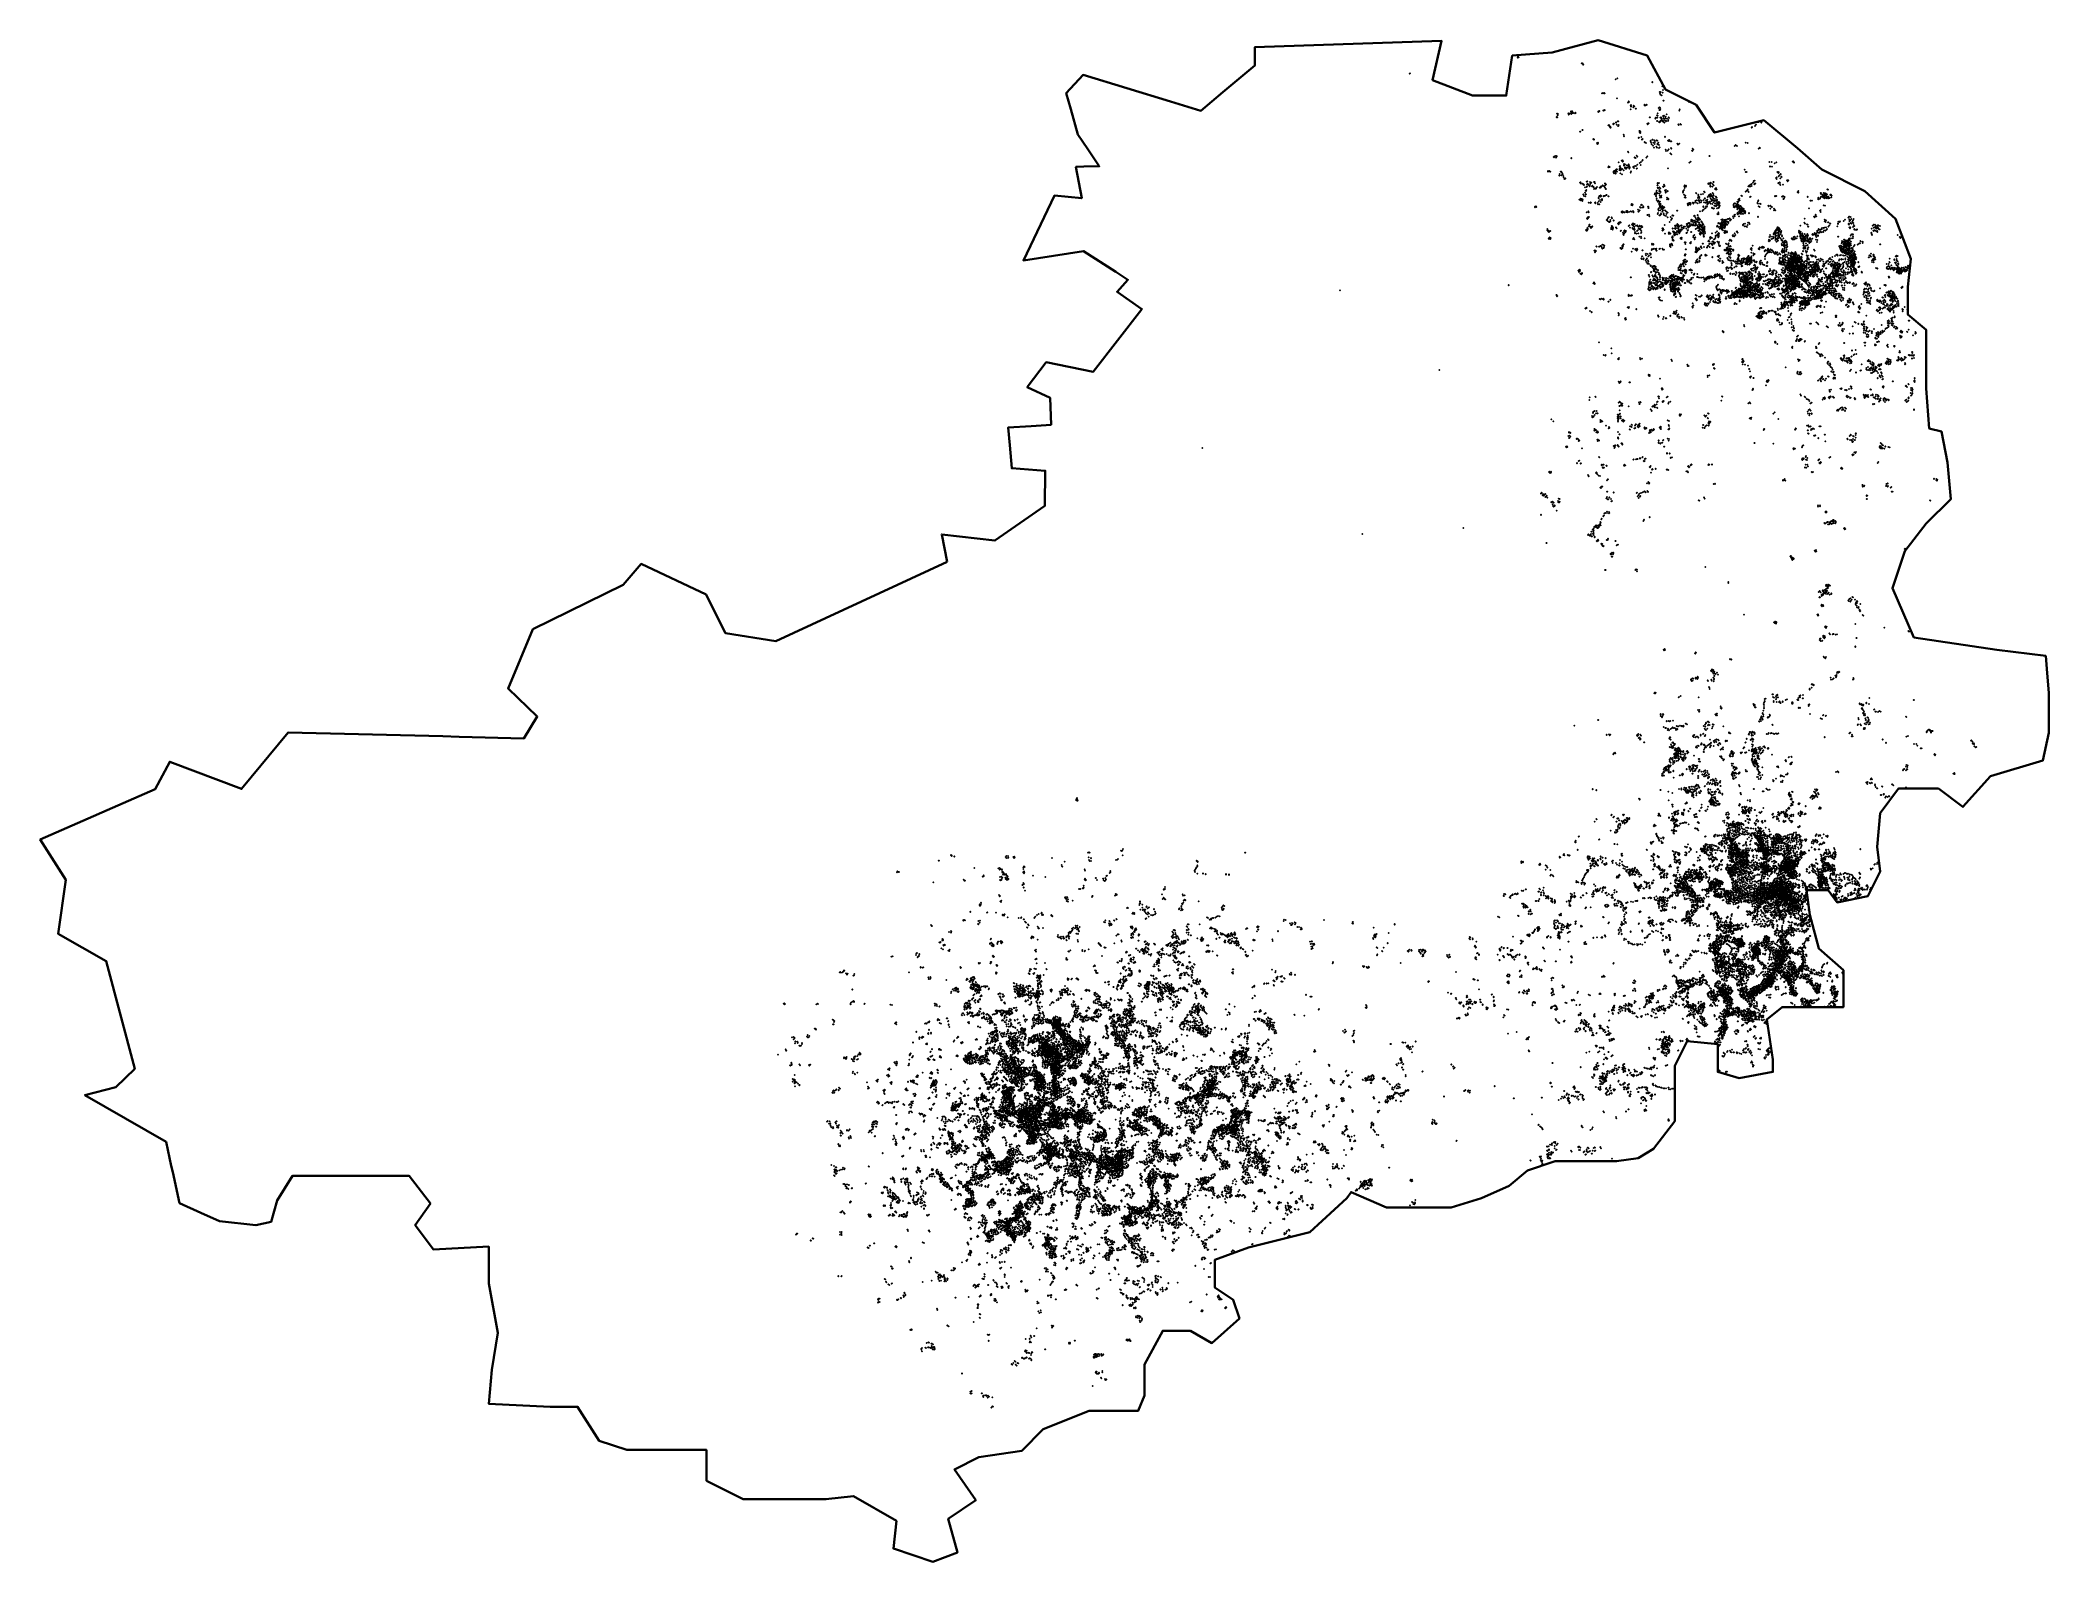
# Model space of a CAD drawing. Header units: millimetres. Extents: x -60275265 to 22802890, y -38578442 to 24337084.
import ezdxf

# ---------------------------------------------------------------- set-up
doc = ezdxf.new("R2010")
doc.units = ezdxf.units.MM
doc.header["$MEASUREMENT"] = 0
doc.layers.add('Outline', color=7, linetype='Continuous', true_color=0x000000)
doc.layers.add('particles', color=7, linetype='Continuous', true_color=0x000000)

msp = doc.modelspace()

# ---------------------------------------------------------------- linework, layer by layer
at = {"layer": 'Outline', "color": 3, "lineweight": 35, "true_color": 0x00ff00}
msp.add_lwpolyline([(-22766740, 2768498), (-22982701, 3903867), (-20785772, 3648506), (-18728752, 5077954), (-18703566, 6532072), (-20087823, 6634519), (-20173635, 7586056), (-20239937, 8318365), (-19293969, 8379568), (-18462149, 8433136), (-18500574, 9543165), (-19452909, 9989642), (-18665657, 11023268), (-16722772, 10627833), (-14703895, 13217719), (-15732354, 13932079), (-15287933, 14430020), (-15789598, 14755359), (-17116552, 15616383), (-19605082, 15233565), (-18322815, 17912883), (-17192838, 17798100), (-17433750, 19099304), (-17114825, 19107914), (-16468728, 19125171), (-16950035, 19836312), (-17357687, 20439109), (-17651708, 21480359), (-17839969, 22148764), (-17141560, 22901490), (-13527342, 21804488), (-12266113, 21421564), (-11355821, 22185356), (-10031218, 23296868), (-10031218, 24049828), (-2315162, 24307632), (-2684050, 22680795), (-1035598, 22043826), (359161, 22043826), (612748, 23700101), (2261319, 23827441), (4163298, 24337084), (6191983, 23700101), (6952806, 22298647), (8220845, 21661442), (8981724, 20514820), (11010412, 21024520), (12405159, 19877851), (13419624, 18986025), (15194898, 18094026), (16462717, 16947413), (17096937, 15291091), (16969997, 14144198), (16969997, 12997517), (17730817, 12360371), (17730817, 10959081), (17730817, 9939740), (17857758, 8283488), (18364920, 8155925), (18618625, 6882021), (18745272, 5352710), (17730817, 4358954), (16843233, 3212343), (16336058, 1683537), (17223878, -355193), (20647264, -864775), (22676114, -1119619), (22735144, -1830303), (22802890, -2648649), (22802890, -4304960), (22549469, -5451582), (20393676, -6088610), (19252505, -7362737), (18237991, -6598475), (16589645, -6598475), (15828837, -7617580), (15702178, -9019048), (15828837, -10038389), (15321604, -11057718), (14053727, -11312563), (13673211, -10803156), (12785450, -10803156), (12912625, -11822204), (13292918, -13223729), (14307431, -14115719), (14307431, -15644525), (13039331, -15644525), (11771230, -15644525), (11137351, -16154225), (11390938, -17810758), (11390938, -18320118), (9996120, -18575021), (9108430, -18320118), (9108430, -17173555), (7840611, -17045992), (7333096, -18065321), (7333096, -19467070), (7333096, -20358836), (6445571, -21505459), (5811691, -21887819), (4924165, -22014924), (3148832, -22014924), (2388023, -22014924), (1246851, -22397507), (486043, -23034488), (-655070, -23544188), (-1923171, -23926255), (-3444858, -23926255), (-4586030, -23926255), (-6054654, -23291001), (-6234364, -23544188), (-7756052, -24945643), (-10291971, -25582566), (-11687011, -26092266), (-11687011, -27239111), (-10926085, -27748576), (-10672498, -28513120), (-11813952, -29532403), (-12701478, -29022703), (-13842532, -29022703), (-14603457, -30424170), (-14603457, -31698402), (-14857045, -32335606), (-16885907, -32335606), (-18787711, -33099869), (-19675413, -33991635), (-21450747, -34246479), (-22464978, -34756179), (-21577393, -36030306), (-22718612, -36794850), (-22338261, -38196316), (-23352492, -38578442), (-24985178, -38030892), (-24858238, -36884047), (-26633572, -35864705), (-27774744, -35992280), (-31198470, -35992280), (-32720158, -35227795), (-32720158, -33953550), (-33480684, -33953550), (-36016838, -33953550), (-37157997, -33571190), (-38045747, -32169724), (-39186859, -32169724), (-41723014, -32042395), (-41596132, -30640929), (-41342486, -29111958), (-41723014, -27073287), (-41723014, -25544304), (-44005287, -25671821), (-44766154, -24652421), (-44132227, -23760654), (-45019800, -22613809), (-46414559, -22613809), (-49838227, -22613809), (-50472341, -23633326), (-50725752, -24525152), (-51359914, -24652421), (-52859811, -24496700), (-53625036, -24148183), (-54510671, -23744431), (-54793508, -22464161), (-54851786, -22200941), (-55069004, -21218204), (-58421730, -19278586), (-57151668, -18959790), (-56364640, -18194094), (-57545153, -13741218), (-59525898, -12618466), (-59208700, -10385872), (-59597885, -9775909), (-60275265, -8714583), (-55513777, -6634562), (-54916831, -5499241), (-51945619, -6622110), (-50015751, -4287009), (-43620119, -4446290), (-42949987, -4462982), (-40264186, -4529578), (-39718068, -3623761), (-40924332, -2462573), (-39895652, -13043), (-36162586, 1824129), (-35413759, 2678843), (-32734501, 1415665), (-32200884, 352624), (-31934328, -179208), (-29852016, -510456), (-22766740, 2768498)], dxfattribs=at)
at = {"layer": 'particles', "color": 93, "true_color": 0x67d435}
for p in [(831622, 23614696), (844622, 23655696), (850622, 23664696), (870622, 23621696), (3483622, 23382696), (3485622, 23381696), (3518622, 23382696), (3541622, 23320696), (3544622, 23323696), (-3630378, 22946696), (-3616378, 22965696), (4882622, 22711696), (4883622, 22711696), (4957622, 22760696), (4957622, 22759696), (6399622, 22606696), (6400622, 22606696), (6400622, 22599696), (6836622, 22482696), (4321622, 22142696), (4322622, 22137696), (4361622, 22151696), (4398622, 22141696), (4418622, 22151696), (4426622, 22143696), (4941622, 21927696), (4941622, 21927696), (4948622, 21934696), (5401622, 21748696), (5403622, 21753696), (5425622, 21813696), (5431622, 21779696), (5443622, 21775696), (5512622, 21635696), (5527622, 21657696), (5626622, 21632696), (5656622, 21608696), (6072622, 21657696), (6092622, 21674696), (6097622, 21633696), (6162622, 21668696), (6162622, 21661696), (6704622, 22194696), (6709622, 22196696), (6726622, 22135696), (6735622, 22084696), (6748622, 22194696), (6787622, 22063696), (6812622, 22423696), (6826622, 22162696), (6845622, 22280696), (6864622, 21831696), (6866622, 21834696), (7916622, 21778696), (8003622, 21748696), (8008622, 21759696), (2441622, 21159696), (2447622, 21145696), (2454622, 21297696), (2468622, 21305696), (2469622, 21145696), (2490622, 21227696), (2498622, 21291696), (2930622, 21311696), (2947622, 21263696), (2964622, 21296696), (2987622, 21305696), (2988622, 21303696), (3033622, 21317696), (3041622, 21372696), (3045622, 21400696), (3056622, 21279696), (3080622, 21306696), (3082622, 21390696), (3101622, 21399696), (3107622, 21319696), (3137622, 21332696), (3205622, 21308696), (3224622, 21338696), (3227622, 21330696), (4164622, 21392696), (4170622, 21369696), (4212622, 21412696), (4213622, 21391696), (4370622, 21432696), (4372622, 21418696), (4431622, 21443696), (4433622, 21430696), (4589622, 20818696), (4589622, 20817696), (4611622, 20824696), (4647622, 20770696), (4795622, 20886696), (4796622, 20854696), (4801622, 20881696), (4819622, 20887696), (4898622, 20923696), (4905622, 20943696), (4931622, 20849696), (4931622, 20849696), (4970622, 20985696), (4984622, 20793696), (4997622, 20988696), (4997622, 20785696), (4998622, 20987696), (5008622, 20825696), (5510622, 21484696), (5510622, 21477696), (5510622, 21477696), (5520622, 21592696), (5529622, 21595696), (5620622, 21556696), (5649622, 21591696), (5717622, 21504696), (5718622, 21505696), (5729622, 21508696), (6193622, 20878696), (6204622, 20863696), (6235622, 20905696), (6251622, 20896696), (6296622, 21142696), (6296622, 21142696), (6304622, 21153696), (6534622, 21096696), (6540622, 21104696), (6541622, 21139696), (6557622, 21127696), (6598622, 20991696), (6602622, 21231696), (6613622, 21138696), (6613622, 21001696), (6620622, 21215696), (6626622, 21316696), (6628622, 21315696), (6663622, 21536696), (6678622, 20957696), (6694622, 21563696), (6698622, 21454696), (6700622, 20937696), (6726622, 21545696), (6726622, 21455696), (6733622, 20970696), (6737622, 21491696), (6737622, 20998696), (6739622, 21127696), (6739622, 20993696), (6755622, 21142696), (6775622, 21038696), (6786622, 21108696), (6792622, 21087696), (6802622, 21015696), (6825622, 21024696), (6831622, 21016696), (6842622, 21200696), (6849622, 20973696), (6863622, 20961696), (6866622, 21187696), (6876622, 21115696), (6882622, 21088696), (6889622, 21222696), (6894622, 20934696), (6900622, 21043696), (6901622, 20931696), (6946622, 21107696), (6959622, 21168696), (6972622, 21007696), (6973622, 20986696), (6994622, 21274696), (7006622, 21085696), (7055622, 20999696), (7071622, 21040696), (7078622, 21143696), (7087622, 21124696), (7473622, 20859696), (7488622, 20828696), (7524622, 21427696), (7526622, 21426696), (7527622, 21482696), (7537622, 21482696), (7560622, 20875696), (7586622, 20847696), (10644622, 20788696), (10678622, 20835696), (10692622, 20845696), (10775622, 20954696), (10775622, 20949696), (10798622, 20949696), (10908622, 20957696), (10916622, 20931696), (3414622, 20552696), (3416622, 20560696), (3421622, 20553696), (3506622, 20625696), (3516622, 20620696), (3517622, 20621696), (3963622, 20233696), (3967622, 20251696), (3984622, 20238696), (3995622, 20222696), (4119622, 20089696), (4126622, 20046696), (4161622, 20093696), (4161622, 20051696), (4641622, 20767696), (4660622, 20762696), (4673622, 20724696), (4682622, 20726696), (4682622, 20724696), (5220622, 20424696), (5221622, 20424696), (5236622, 20369696), (5236622, 20367696), (5840622, 20303696), (5840622, 20289696), (5850622, 20305696), (5863622, 20583696), (5876622, 20510696), (5879622, 20577696), (5885622, 20513696), (5908622, 20502696), (5911622, 20573696), (5911622, 20508696), (5950622, 20329696), (5954622, 20328696), (5971622, 20221696), (5978622, 20230696), (6005622, 20254696), (6084622, 20112696), (6087622, 20121696), (6144622, 20091696), (6144622, 20091696), (6331622, 20150696), (6340622, 20184696), (6344622, 20103696), (6371622, 20027696), (6406622, 20225696), (6416622, 20226696), (6436622, 19979696), (6444622, 20103696), (6489622, 20201696), (6495622, 20042696), (6519622, 20124696), (6566622, 20197696), (6604622, 20041696), (6611622, 20178696), (6617622, 20045696), (6618622, 20024696), (6648622, 20093696), (6674622, 20006696), (6930622, 20346696), (6932622, 20330696), (7052622, 20175696), (7062622, 20174696), (7095622, 20204696), (7099622, 20206696), (7100622, 20173696), (7100622, 20171696), (7103622, 20214696), (7165622, 20151696), (7188622, 20153696), (7189622, 20152696), (7438622, 20058696), (7439622, 20064696), (7470622, 20011696), (7526622, 20058696), (7526622, 20051696), (9809622, 19955696), (9855622, 20001696), (9906622, 19958696), (9906622, 19958696), (10270622, 20098696), (10270622, 20098696), (10342622, 20091696), (10343622, 20091696), (10507622, 20726696), (10519622, 20729696), (10531622, 20748696), (2323622, 19502696), (2330622, 19487696), (2347622, 19529696), (2410622, 19542696), (2424622, 19479696), (2442622, 19549696), (2451622, 19516696), (3054622, 19467696), (3055622, 19467696), (3059622, 19455696), (4599622, 19119696), (5013622, 19290696), (5015622, 19285696), (5015622, 19285696), (5059622, 19126696), (5065622, 19128696), (5072622, 19125696), (5136622, 19360696), (5170622, 19375696), (5171622, 19314696), (5194622, 19332696), (5231622, 19174696), (5233622, 19214696), (5238622, 19144696), (5268622, 19207696), (5348622, 19163696), (5395622, 19721696), (5397622, 19163696), (5408622, 19703696), (5409622, 19703696), (5423622, 19125696), (5428622, 19197696), (5436622, 19155696), (5672622, 19486696), (5672622, 19484696), (5687622, 19138696), (5708622, 19459696), (5724622, 19130696), (5761622, 19564696), (5762622, 19564696), (5776622, 19520696), (5782622, 19185696), (5874622, 19256696), (5875622, 19259696), (5927622, 19182696), (5934622, 19302696), (5983622, 19358696), (6006622, 19385696), (6156622, 19483696), (6161622, 19482696), (6197622, 19536696), (6197622, 19536696), (6473622, 19892696), (6569622, 19938696), (6596622, 19887696), (6685622, 19883696), (6701622, 19905696), (6950622, 19810696), (6951622, 19810696), (6974622, 19760696), (7032622, 19767696), (7074622, 19823696), (7084622, 19826696), (7150622, 19654696), (7152622, 19657696), (7170622, 19874696), (7172622, 19876696), (7183622, 19849696), (7194622, 19612696), (7935622, 19268696), (7935622, 19268696), (7986622, 19308696), (7986622, 19308696), (8049622, 19764696), (8062622, 19759696), (8068622, 19848696), (8069622, 19848696), (8095622, 19804696), (8766622, 19546696), (8767622, 19546696), (8774622, 19545696), (10797622, 19854696), (10801622, 19849696), (10841622, 19895696), (10850622, 19885696), (11247622, 19306696), (11268622, 19114696), (11340622, 19297696), (11341622, 19301696), (11462622, 19246696), (11463622, 19246696), (11533622, 19284696), (12210622, 19309696), (12228622, 19326696), (12239622, 19333696), (12256622, 19273696), (12261622, 19285696), (12262622, 19285696), (2090622, 18921696), (2090622, 18903696), (2146622, 18925696), (2169622, 18897696), (2178622, 18898696), (2561622, 18744696), (2562622, 18737696), (2569622, 18798696), (2617622, 18899696), (2633622, 18743696), (2639622, 18898696), (2649622, 18870696), (2686622, 18833696), (2698622, 18787696), (2729622, 18720696), (2734622, 18668696), (2761622, 18598696), (2799622, 18607696), (2800622, 18621696), (3411622, 18445696), (3422622, 18458696), (3437622, 18459696), (3459622, 18403696), (3522622, 18409696), (3555622, 18363696), (3569622, 18371696), (3573622, 18343696), (3694622, 18485696), (3703622, 18370696), (3707622, 18294696), (3709622, 18503696), (3723622, 18407696), (3772622, 18344696), (3792622, 18334696), (3807622, 18300696), (3822622, 18476696), (3824622, 18349696), (3845622, 18404696), (3879622, 18446696), (3910622, 18294696), (3921622, 18321696), (3985622, 18475696), (4014622, 18467696), (4026622, 18424696), (4279622, 18300696), (4290622, 18286696), (4344622, 18340696), (4351622, 18319696), (4404622, 18298696), (4406622, 18296696), (4447622, 18414696), (4448622, 18409696), (4458622, 18341696), (4484622, 18377696), (4587622, 19082696), (4630622, 19088696), (4641622, 19090696), (4791622, 18886696), (4817622, 18931696), (4822622, 18834696), (4853622, 18899696), (4860622, 18897696), (4870622, 18958696), (4880622, 18823696), (4893622, 18841696), (4918622, 18996696), (4931622, 18917696), (4936622, 18897696), (4944622, 19002696), (4946622, 19001696), (5043622, 18963696), (5046622, 18985696), (5058622, 19033696), (5067622, 19056696), (5076622, 18952696), (5084622, 18830696), (5089622, 18996696), (5090622, 19056696), (5091622, 19055696), (5100622, 18964696), (5111622, 19029696), (5119622, 18981696), (5147622, 18790696), (5165622, 19009696), (5165622, 19007696), (5211622, 18953696), (5268622, 19054696), (5272622, 19085696), (5280622, 19023696), (5290622, 19060696), (5308622, 19064696), (5314622, 19039696), (5324622, 19024696), (5378622, 19075696), (5445622, 19088696), (5456622, 19032696), (5457622, 19038696), (5458622, 19018696), (5467622, 19072696), (5471622, 19093696), (5504622, 18853696), (5507622, 18854696), (5518622, 18913696), (5519622, 18913696), (5621622, 19074696), (5624622, 19101696), (5640622, 19058696), (5755622, 19021696), (5760622, 19030696), (5766622, 19032696), (6612622, 18335696), (6623622, 18426696), (6627622, 18404696), (6630622, 18336696), (6681622, 18430696), (6685622, 18431696), (6843622, 18282696), (6882622, 18352696), (6892622, 18356696), (6918622, 18309696), (7055622, 19043696), (7723622, 18293696), (7743622, 18331696), (7791622, 18321696), (8715622, 18386696), (8723622, 18423696), (8767622, 18403696), (8793622, 18403696), (8803622, 18290696), (8804622, 18341696), (8804622, 18285696), (8807622, 18447696), (8829622, 18430696), (8904622, 18385696), (8926622, 18478696), (8936622, 18473696), (8941622, 18339696), (10228622, 18982696), (10267622, 18890696), (10310622, 18888696), (10310622, 18887696), (10375622, 18293696), (10396622, 18320696), (10460622, 18369696), (10509622, 18388696), (10515622, 18310696), (10568622, 18451696), (10598622, 18516696), (10625622, 18373696), (10632622, 18525696), (10654622, 18411696), (10657622, 18406696), (11264622, 19104696), (11351622, 19104696), (11525622, 18643696), (11541622, 18663696), (11545622, 18601696), (11567622, 18892696), (11608622, 18846696), (11611622, 18433696), (11614622, 18414696), (11629622, 18706696), (11635622, 18881696), (11635622, 18865696), (11652622, 18754696), (11676622, 18455696), (11682622, 18438696), (11685622, 18357696), (11694622, 18622696), (11700622, 18353696), (11701622, 18623696), (11708622, 18810696), (11714622, 18791696), (11740622, 18690696), (11748622, 18677696), (11804622, 18358696), (11806622, 18362696), (11972622, 18538696), (12002622, 18507696), (12006622, 18542696), (12029622, 18541696), (1551622, 17450696), (1592622, 17469696), (3380622, 17736696), (3380622, 17736696), (3386622, 17748696), (3438622, 17772696), (3443622, 17786696), (3445622, 17715696), (3478622, 17767696), (3505622, 17691696), (3510622, 17707696), (3510622, 17692696), (3511622, 17720696), (3521622, 17759696), (3548622, 17953696), (3553622, 17964696), (3579622, 17890696), (3618622, 18028696), (3623622, 18257696), (3637622, 17879696), (3644622, 18114696), (3649622, 17963696), (3656622, 17966696), (3663622, 18105696), (3667622, 18138696), (3683622, 18262696), (3774622, 17614696), (3774622, 17614696), (3840622, 17598696), (3849622, 17630696), (3868622, 17614696), (3962622, 18269696), (3980622, 18271696), (3990622, 18186696), (4030622, 18211696), (4034622, 17624696), (4042622, 17633696), (4051622, 18200696), (4052622, 17588696), (4071622, 18200696), (4100622, 18251696), (4105622, 18247696), (4113622, 18261696), (4138622, 17611696), (4150622, 17556696), (4184622, 17835696), (4186622, 17795696), (4190622, 17678696), (4206622, 17894696), (4209622, 17551696), (4217622, 17554696), (4222622, 18237696), (4237622, 18251696), (4238622, 18247696), (4242622, 17724696), (4251622, 18254696), (4263622, 17650696), (4266622, 18240696), (4267622, 17870696), (4270622, 17925696), (4297622, 17899696), (4323622, 17747696), (4327622, 17775696), (4328622, 17712696), (4388622, 17895696), (4389622, 17886696), (4418622, 17890696), (4450622, 18240696), (4452622, 18241696), (4462622, 17911696), (4480622, 18187696), (4481622, 18186696), (4507622, 17932696), (4508622, 17933696), (4584622, 17885696), (4592622, 17877696), (4598622, 17877696), (5541622, 17524696), (5552622, 17562696), (5576622, 17511696), (5593622, 17547696), (5931622, 17526696), (5947622, 17542696), (5971622, 17527696), (6026622, 17467696), (6218622, 17450696), (6239622, 17458696), (6506622, 17958696), (6508622, 18000696), (6555622, 17875696), (6559622, 17902696), (6564622, 18065696), (6573622, 17972696), (6579622, 18039696), (6580622, 17795696), (6582622, 17725696), (6582622, 17725696), (6585622, 18108696), (6626622, 18239696), (6626622, 17655696), (6638622, 18009696), (6640622, 18213696), (6657622, 17695696), (6670622, 17666696), (6685622, 17561696), (6686622, 18258696), (6687622, 18085696), (6688622, 18140696), (6693622, 17586696), (6698622, 18239696), (6710622, 17904696), (6710622, 17493696), (6712622, 18121696), (6712622, 17984696), (6715622, 17494696), (6718622, 17819696), (6719622, 17659696), (6719622, 17454696), (6733622, 17524696), (6738622, 18214696), (6746622, 17562696), (6752622, 18053696), (6752622, 18053696), (6757622, 17470696), (6762622, 17455696), (6767622, 17862696), (6777622, 17834696), (6782622, 17909696), (6798622, 17471696), (6819622, 17486696), (6864622, 18262696), (6933622, 18125696), (6953622, 18073696), (6954622, 18036696), (6963622, 18054696), (6975622, 18145696), (7006622, 17822696), (7006622, 17822696), (7007622, 17754696), (7038622, 18104696), (7041622, 18092696), (7060622, 17758696), (7063622, 17779696), (7675622, 18036696), (7677622, 18074696), (7690622, 18113696), (7708622, 18143696), (7715622, 17953696), (7719622, 17951696), (7739622, 17845696), (7745622, 18225696), (7767622, 17911696), (7777622, 17825696), (7781622, 17828696), (7794622, 18273696), (7858622, 17564696), (7865622, 17572696), (7879622, 17516696), (7882622, 17510696), (7887622, 17584696), (7917622, 17544696), (7921622, 17584696), (7932622, 17603696), (7938622, 17589696), (7941622, 17606696), (7958622, 17556696), (7978622, 17534696), (7979622, 17564696), (7980622, 17599696), (7992622, 17580696), (8073622, 17625696), (8097622, 17575696), (8132622, 17617696), (8176622, 17687696), (8204622, 17615696), (8215622, 18017696), (8220622, 17717696), (8223622, 18009696), (8223622, 18008696), (8278622, 17587696), (8288622, 17708696), (8289622, 17827696), (8292622, 17811696), (8300622, 17900696), (8301622, 17723696), (8304622, 17944696), (8312622, 17942696), (8343622, 17851696), (8345622, 17808696), (8346622, 17671696), (8363622, 17623696), (8380622, 17734696), (8416622, 17967696), (8421622, 17634696), (8443622, 17695696), (8492622, 17982696), (8514622, 17467696), (8521622, 17725696), (8534622, 17636696), (8540622, 18073696), (8554622, 18078696), (8572622, 18047696), (8574622, 17795696), (8583622, 17801696), (8589622, 17623696), (8615622, 17618696), (8620622, 17468696), (8621622, 17720696), (8648622, 17688696), (8664622, 17448696), (8670622, 17634696), (8672622, 17740696), (8682622, 17589696), (8683622, 17531696), (8686622, 17848696), (8693622, 17656696), (8707622, 17591696), (8722622, 17586696), (8729622, 17925696), (8757622, 17920696), (8760622, 17864696), (8763622, 17953696), (8764622, 17896696), (8768622, 17627696), (8778622, 17665696), (8797622, 17861696), (8800622, 17872696), (8814622, 17948696), (8814622, 17573696), (8816622, 17784696), (8820622, 17902696), (8821622, 17936696), (8822622, 17982696), (8841622, 17690696), (8860622, 17916696), (8860622, 17746696), (8869622, 17746696), (8872622, 17894696), (8873622, 17695696), (8878622, 17561696), (8884622, 17859696), (8888622, 18276696), (8905622, 18016696), (8908622, 17826696), (8921622, 17635696), (8928622, 17797696), (8930622, 17971696), (8938622, 17721696), (8941622, 17908696), (8967622, 17498696), (8984622, 17694696), (8990622, 18187696), (8994622, 17586696), (9002622, 17763696), (9011622, 17576696), (9012622, 17695696), (9015622, 17487696), (9026622, 17871696), (9033622, 18152696), (9038622, 18230696), (9043622, 17860696), (9045622, 17476696), (9060622, 18170696), (9061622, 17824696), (9065622, 17652696), (9066622, 17559696), (9071622, 17747696), (9076622, 17718696), (9076622, 17573696), (9078622, 17510696), (9107622, 17636696), (9123622, 17570696), (9140622, 17526696), (9142622, 17650696), (9154622, 17582696), (9159622, 17649696), (9188622, 17507696), (9189622, 17604696), (9190622, 17480696), (9758622, 17517696), (9780622, 17479696), (9783622, 17570696), (9810622, 17584696), (9846622, 17572696), (9855622, 17475696), (9870622, 17480696), (9875622, 17451696), (9895622, 17449696), (9899622, 17524696), (9905622, 17538696), (9906622, 17501696), (9923622, 17653696), (9937622, 17599696), (9950622, 17518696), (9955622, 17666696), (9961622, 17747696), (9968622, 17474696), (9974622, 17516696), (9982622, 17487696), (10000622, 17482696), (10001622, 17785696), (10009622, 17449696), (10011622, 17719696), (10046622, 17475696), (10057622, 17481696), (10090622, 17914696), (10109622, 17895696), (10263622, 18079696), (10287622, 18095696), (10353622, 18163696), (10353622, 18138696), (10379622, 18074696), (10380622, 18074696), (10386622, 18059696), (10436622, 17859696), (10445622, 18275696), (10471622, 17869696), (10750622, 17607696), (10769622, 17680696), (10770622, 17571696), (10789622, 17719696), (10791622, 17718696), (10808622, 17469696), (10863622, 17577696), (10878622, 17561696), (11202622, 17492696), (11215622, 17469696), (11219622, 17472696), (11290622, 17498696), (11300622, 17479696), (11479622, 17898696), (11481622, 17878696), (11522622, 17887696), (11528622, 17899696), (11771622, 17868696), (11778622, 17869696), (11788622, 17878696), (11805622, 17895696), (11824622, 17774696), (11833622, 17774696), (11848622, 17873696), (11848622, 17797696), (11873622, 17851696), (12415622, 18063696), (12418622, 18049696), (12442622, 18039696), (12444622, 18096696), (12446622, 18035696), (12832622, 17861696), (12834622, 17858696), (12834622, 17858696), (12945622, 17703696), (12947622, 17703696), (13001622, 17696696), (13258622, 17776696), (13273622, 17819696), (13277622, 17755696), (13338622, 17778696), (13364622, 17838696), (13371622, 18011696), (13379622, 18014696), (13382622, 17862696), (13383622, 17982696), (13426622, 17880696), (13446622, 17953696), (13468622, 17846696), (13468622, 17841696), (13475622, 17896696), (13475622, 17896696), (13476622, 17867696), (13485622, 18023696), (13496622, 17512696), (13500622, 18019696), (13504622, 17932696), (13508622, 17872696), (13511622, 17947696), (13516622, 17841696), (13517622, 17841696), (13520622, 17801696), (13523622, 17933696), (13532622, 17906696), (13539622, 17490696), (13541622, 17955696), (13542622, 17491696), (13550622, 17806696), (13563622, 17823696), (13565622, 17988696), (13577622, 18005696), (13585622, 17941696), (13589622, 17848696), (13590622, 17891696), (13598622, 17815696), (13608622, 17929696), (13628622, 17960696), (13632622, 17804696), (13639622, 17846696), (13643622, 18171696), (13672622, 18162696), (13672622, 18162696), (13679622, 17860696), (13690622, 17793696), (13702622, 17812696), (13739622, 17808696), (13759622, 17943696), (13766622, 17933696), (13794622, 17953696), (13813622, 17843696), (13819622, 17907696), (1550622, 17419696), (1600622, 17441696), (3691622, 17223696), (3691622, 17223696), (3701622, 16976696), (3720622, 16943696), (3729622, 17005696), (3737622, 16975696), (3759622, 17253696), (3764622, 17220696), (3765622, 16645696), (3775622, 17032696), (3784622, 17026696), (3791622, 16704696), (3798622, 16651696), (3807622, 16707696), (3841622, 16615696), (3908622, 16616696), (3917622, 16646696), (4519622, 16899696), (4533622, 16911696), (4557622, 16858696), (4560622, 16951696), (4577622, 17010696), (4606622, 16812696), (4608622, 17031696), (4609622, 17028696), (4636622, 16813696), (4667622, 16907696), (4672622, 16842696), (4724622, 16648696), (4725622, 17005696), (4727622, 17001696), (4730622, 16648696), (4734622, 16973696), (4805622, 16877696), (4805622, 16877696), (4807622, 16884696), (4981622, 16751696), (5004622, 16795696), (5006622, 16726696), (5020622, 16744696), (5064622, 16814696), (5091622, 16796696), (5092622, 16799696), (5129622, 17247696), (5139622, 17218696), (5153622, 17241696), (5158622, 17252696), (5158622, 17252696), (5163622, 17200696), (5173622, 17254696), (5237622, 17220696), (5253622, 17225696), (5326622, 17233696), (5334622, 17267696), (5375622, 17215696), (5376622, 17267696), (5421622, 16653696), (5440622, 17239696), (5448622, 16678696), (5455622, 16686696), (5503622, 17262696), (5536622, 17251696), (5562622, 16703696), (5582622, 16736696), (5591622, 16678696), (5593622, 16749696), (5602622, 16674696), (5603622, 16757696), (5610622, 17268696), (5613622, 16699696), (5621622, 17225696), (5636622, 17235696), (5641622, 16623696), (5657622, 16628696), (5669622, 16740696), (5669622, 16740696), (5726622, 16663696), (5782622, 16687696), (5785622, 16667696), (5791622, 16635696), (5813622, 17328696), (5813622, 17328696), (5829622, 17243696), (5839622, 17242696), (5848622, 16629696), (5873622, 17295696), (5885622, 16661696), (5888622, 17434696), (5910622, 17414696), (5919622, 16635696), (5961622, 16647696), (5980622, 17417696), (5983622, 16615696), (6025622, 17422696), (6203622, 17104696), (6207622, 17115696), (6239622, 17404696), (6245622, 17402696), (6271622, 17124696), (6273622, 17054696), (6285622, 17063696), (6618622, 17150696), (6619622, 17144696), (6639622, 17195696), (6655622, 17339696), (6666622, 17386696), (6666622, 17292696), (6694622, 17088696), (6719622, 17406696), (6720622, 17089696), (6736622, 17411696), (6737622, 17295696), (6757622, 17183696), (6767622, 17130696), (6791622, 17356696), (6796622, 17396696), (6808622, 17439696), (6815622, 17336696), (6819622, 17363696), (6823622, 17246696), (6836622, 17445696), (6850622, 17298696), (6852622, 17381696), (6866622, 17183696), (6868622, 17122696), (6879622, 17434696), (6895622, 17422696), (6902622, 17100696), (6917622, 16696696), (6917622, 16692696), (6929622, 17299696), (6938622, 17294696), (6964622, 17070696), (6976622, 17247696), (6987622, 17150696), (6988622, 17144696), (7028622, 17219696), (7032622, 17010696), (7036622, 17210696), (7127622, 16822696), (7156622, 17032696), (7170622, 16900696), (7198622, 16949696), (7214622, 16977696), (7237622, 17095696), (7264622, 17078696), (7266622, 17074696), (7336622, 16662696), (7358622, 16644696), (7367622, 16673696), (7406622, 16680696), (7426622, 17282696), (7426622, 17282696), (7431622, 16713696), (7433622, 17282696), (7433622, 16731696), (7447622, 16622696), (7465622, 16673696), (7468622, 16696696), (7476622, 16700696), (7508622, 16627696), (7565622, 16674696), (7611622, 16677696), (7703622, 16630696), (7743622, 16621696), (7757622, 16627696), (7827622, 16737696), (7837622, 16726696), (7840622, 16675696), (7845622, 16692696), (7849622, 16624696), (7880622, 16760696), (7901622, 16617696), (7912622, 16774696), (7913622, 16760696), (7922622, 16649696), (7929622, 16630696), (7942622, 16741696), (7949622, 16764696), (7952622, 16782696), (7952622, 16652696), (7967622, 16674696), (7995622, 16667696), (8006622, 16861696), (8014622, 16843696), (8016622, 16917696), (8026622, 16720696), (8028622, 16703696), (8044622, 16897696), (8048622, 16718696), (8051622, 16829696), (8059622, 16849696), (8069622, 16684696), (8070622, 16882696), (8093622, 16679696), (8095622, 16875696), (8109622, 16705696), (8111622, 16774696), (8120622, 16785696), (8129622, 17061696), (8150622, 17077696), (8154622, 16874696), (8165622, 16663696), (8178622, 16814696), (8183622, 17012696), (8189622, 16694696), (8194622, 16777696), (8197622, 16693696), (8198622, 16841696), (8201622, 16682696), (8213622, 16735696), (8216622, 16942696), (8245622, 16833696), (8264622, 16852696), (8266622, 16851696), (8268622, 16677696), (8270622, 16907696), (8275622, 16836696), (8277622, 17109696), (8277622, 16984696), (8280622, 17111696), (8283622, 17089696), (8302622, 16906696), (8307622, 16811696), (8308622, 17016696), (8311622, 16948696), (8316622, 16948696), (8324622, 16626696), (8332622, 16976696), (8333622, 16722696), (8339622, 16929696), (8347622, 16792696), (8350622, 16920696), (8354622, 16717696), (8358622, 16673696), (8362622, 16629696), (8371622, 16920696), (8375622, 16929696), (8376622, 17260696), (8384622, 16704696), (8417622, 16627696), (8426622, 16850696), (8434622, 16671696), (8436622, 16680696), (8439622, 16817696), (8442622, 16834696), (8459622, 16653696), (8470622, 17271696), (8480622, 16735696), (8488622, 16761696), (8498622, 17310696), (8499622, 16714696), (8511622, 17433696), (8515622, 16703696), (8523622, 17327696), (8559622, 16645696), (8581622, 17386696), (8610622, 17395696), (8872622, 17405696), (8873622, 17401696), (8931622, 17365696), (8951622, 17382696), (9082622, 17388696), (9083622, 16625696), (9087622, 17155696), (9093622, 16667696), (9113622, 17132696), (9130622, 17220696), (9130622, 16765696), (9137622, 16772696), (9141622, 17401696), (9146622, 17419696), (9153622, 17156696), (9155622, 17406696), (9188622, 16768696), (9207622, 16630696), (9221622, 16720696), (9239622, 16626696), (9243622, 16664696), (9255622, 16744696), (9257622, 16682696), (9259622, 16740696), (9260622, 16623696), (9263622, 16919696), (9263622, 16792696), (9269622, 16682696), (9271622, 16803696), (9278622, 16828696), (9278622, 16802696), (9288622, 16785696), (9295622, 16753696), (9296622, 16881696), (9297622, 16824696), (9300622, 16654696), (9301622, 16621696), (9302622, 16668696), (9315622, 16931696), (9338622, 16676696), (9341622, 16702696), (9346622, 16821696), (9350622, 16716696), (9365622, 16835696), (9376622, 16837696), (9376622, 16764696), (9377622, 16761696), (9380622, 16877696), (9383622, 16902696), (9387622, 16872696), (9388622, 16767696), (9394622, 16900696), (9394622, 16750696), (9399622, 16726696), (9403622, 16645696), (9408622, 16862696), (9408622, 16660696), (9414622, 16903696), (9415622, 16693696), (9433622, 16804696), (9434622, 16851696), (9439622, 16773696), (9443622, 16680696), (9445622, 16920696), (9453622, 16699696), (9457622, 16689696), (9463622, 16742696), (9485622, 16842696), (9504622, 16710696), (9513622, 16938696), (9535622, 16802696), (9537622, 16817696), (9540622, 16779696), (9543622, 16938696), (9543622, 16819696), (9597622, 16972696), (9610622, 16871696), (9614622, 16877696), (9629622, 16895696), (9632622, 16903696), (9635622, 16914696), (9661622, 16921696), (9746622, 17056696), (9751622, 16986696), (9770622, 17442696), (9799622, 17104696), (9804622, 17429696), (9813622, 17050696), (9826622, 17117696), (9892622, 17442696), (9913622, 17392696), (9915622, 17337696), (9918622, 17160696), (9930622, 17135696), (9932622, 17399696), (9937622, 17441696), (9939622, 17207696), (9944622, 17196696), (9973622, 17388696), (9982622, 17197696), (9986622, 17433696), (9988622, 17057696), (9993622, 17257696), (9993622, 17167696), (10005622, 17384696), (10020622, 17286696), (10028622, 17322696), (10030622, 17360696), (10041622, 17219696), (10044622, 17257696), (10066622, 17158696), (10068622, 17389696), (10073622, 17149696), (10076622, 17394696), (10087622, 17225696), (10089622, 17309696), (10090622, 17320696), (10099622, 17420696), (10100622, 17396696), (10100622, 17359696), (10109622, 17397696), (10114622, 17267696), (10132622, 17321696), (10140622, 17157696), (10147622, 17145696), (10152622, 16712696), (10154622, 16685696), (10159622, 17167696), (10165622, 17250696), (10173622, 17349696), (10176622, 17364696), (10179622, 16732696), (10180622, 17320696), (10200622, 17276696), (10204622, 17247696), (10216622, 16644696), (10229622, 17289696), (10232622, 17270696), (10232622, 17193696), (10235622, 16753696), (10237622, 17178696), (10244622, 17230696), (10271622, 16641696), (10351622, 16698696), (10366622, 16788696), (10397622, 17181696), (10400622, 16789696), (10402622, 17186696), (10430622, 16740696), (10776622, 17027696), (10777622, 17044696), (10777622, 17027696), (10844622, 17439696), (11281622, 17376696), (11281622, 17371696), (11282622, 17377696), (11344622, 17435696), (11349622, 17444696), (11430622, 17299696), (11435622, 17365696), (11447622, 17351696), (11455622, 17355696), (11493622, 17301696), (11496622, 17301696), (12520622, 16666696), (12692622, 16795696), (12707622, 16955696), (12714622, 16748696), (12800622, 16719696), (12821622, 16710696), (12847622, 16621696), (12849622, 16623696), (12878622, 17387696), (12884622, 17384696), (12884622, 17383696), (13096622, 17034696), (13117622, 17011696), (13127622, 17050696), (13162622, 17119696), (13162622, 17118696), (13187622, 17055696), (13338622, 17291696), (13359622, 17228696), (13362622, 17313696), (13526622, 16921696), (13526622, 16919696), (13535622, 16840696), (13567622, 16813696), (13588622, 16886696), (13662622, 16809696), (13680622, 16627696), (13681622, 16799696), (13729622, 16677696), (13754622, 16763696), (13760622, 16744696), (14061622, 16636696), (14076622, 16742696), (14080622, 16760696), (14102622, 16835696), (14153622, 16825696), (14159622, 16845696), (14322622, 16858696), (14370622, 16917696), (14515622, 16998696), (14517622, 16752696), (14520622, 16722696), (14539622, 17040696), (14540622, 16704696), (14546622, 17035696), (14548622, 16861696), (14556622, 16932696), (14560622, 16922696), (14567622, 16854696), (14584622, 16888696), (14584622, 16880696), (14595622, 16778696), (14610622, 17032696), (14632622, 16941696), (14639622, 16745696), (14675622, 16788696), (14681622, 16851696), (14700622, 16881696), (14707622, 16793696), (14720622, 16777696), (14726622, 16936696), (14734622, 16692696), (14755622, 16657696), (15523622, 16662696), (15557622, 16708696), (15607622, 16704696), (15640622, 16655696), (15715622, 16678696), (15729622, 16620696), (15755622, 16683696), (15820622, 16653696), (2055622, 16524696), (2055622, 16524696), (2066622, 16473696), (2068622, 16479696), (2108622, 16418696), (2118622, 16148696), (2119622, 16458696), (2131622, 16120696), (2133622, 16404696), (2135622, 16444696), (2162622, 16181696), (2182622, 16110696), (2183622, 16447696), (2184622, 16451696), (2193622, 16160696), (3656622, 16487696), (3673622, 16461696), (3704622, 16460696), (3710622, 16565696), (3714622, 16560696), (3715622, 16512696), (3717622, 16522696), (3717622, 16519696), (3719622, 16558696), (3720622, 16558696), (3723622, 16543696), (3724622, 16542696), (3725622, 16542696), (3725622, 16501696), (3731622, 16540696), (3870622, 16613696), (3870622, 16572696), (3881622, 16578696), (4093622, 15815696), (4094622, 15798696), (4192622, 15799696), (4213622, 15801696), (4254622, 15825696), (4274622, 15830696), (4339622, 15875696), (4393622, 15870696), (4420622, 15839696), (4699622, 16536696), (4711622, 16529696), (4714622, 16582696), (4757622, 16505696), (4766622, 16503696), (4773622, 16603696), (4776622, 16554696), (4903622, 16594696), (4904622, 16581696), (4923622, 16563696), (4931622, 16559696), (5092622, 16450696), (5094622, 16447696), (5112622, 16458696), (5158622, 15797696), (5164622, 15847696), (5172622, 15816696), (5175622, 15785696), (5192622, 16374696), (5194622, 15832696), (5198622, 16354696), (5199622, 15893696), (5206622, 16297696), (5212622, 15892696), (5221622, 16287696), (5228622, 16347696), (5229622, 16342696), (5231622, 16446696), (5258622, 16471696), (5270622, 16424696), (5287622, 16395696), (5310622, 16440696), (5479622, 16579696), (5486622, 16582696), (5573622, 16565696), (5599622, 16532696), (5600622, 16119696), (5624622, 16535696), (5626622, 16154696), (5659622, 16108696), (5660622, 16554696), (5660622, 16488696), (5675622, 16499696), (5680622, 16386696), (5682622, 16409696), (5692622, 16353696), (5758622, 16333696), (5773622, 16450696), (5793622, 16478696), (5820622, 16356696), (5833622, 16560696), (5836622, 16552696), (5850622, 16529696), (5864622, 16219696), (5864622, 16209696), (5875622, 16530696), (5902622, 16549696), (5926622, 16489696), (5934622, 16156696), (5938622, 16362696), (5940622, 16219696), (5943622, 16162696), (5945622, 16450696), (5951622, 16383696), (5963622, 16600696), (6084622, 16150696), (6084622, 16150696), (6391622, 15919696), (6392622, 15878696), (6438622, 15880696), (6439622, 15915696), (6812622, 16476696), (6820622, 16556696), (6832622, 16464696), (6841622, 16560696), (6877622, 16507696), (6923622, 16338696), (6928622, 16336696), (6929622, 16336696), (7083622, 16369696), (7086622, 16325696), (7094622, 16385696), (7133622, 15808696), (7135622, 15894696), (7136622, 15885696), (7136622, 15853696), (7143622, 15841696), (7151622, 16334696), (7153622, 16349696), (7157622, 15900696), (7165622, 15895696), (7205622, 15921696), (7215622, 16174696), (7218622, 15902696), (7230622, 15848696), (7237622, 16222696), (7241622, 16165696), (7242622, 16096696), (7246622, 16538696), (7249622, 16208696), (7249622, 16063696), (7250622, 16559696), (7263622, 16432696), (7266622, 16079696), (7267622, 16400696), (7280622, 16053696), (7302622, 16421696), (7303622, 16320696), (7305622, 16388696), (7311622, 16290696), (7314622, 16261696), (7319622, 16321696), (7330622, 16553696), (7339622, 16546696), (7348622, 16306696), (7349622, 16377696), (7355622, 16531696), (7363622, 16300696), (7380622, 16574696), (7384622, 16551696), (7408622, 16395696), (7425622, 16452696), (7429622, 16318696), (7431622, 16314696), (7468622, 16546696), (7474622, 16406696), (7477622, 16572696), (7479622, 16550696), (7479622, 16448696), (7487622, 16521696), (7514622, 16360696), (7518622, 16345696), (7523622, 16345696), (7529622, 16473696), (7552622, 16435696), (7561622, 16413696), (7576622, 16130696), (7579622, 16164696), (7582622, 16447696), (7584622, 16511696), (7586622, 16511696), (7598622, 16509696), (7615622, 16167696), (7616622, 16120696), (7620622, 16500696), (7623622, 16600696), (7626622, 16495696), (7671622, 16572696), (7699622, 16551696), (7735622, 15978696), (7736622, 15979696), (7764622, 15913696), (7767622, 15912696), (7784622, 15975696), (7806622, 16542696), (7813622, 16543696), (7816622, 16363696), (7817622, 16363696), (7834622, 16384696), (7858622, 16460696), (7873622, 16490696), (7881622, 16488696), (7889622, 16589696), (7966622, 15957696), (7986622, 15932696), (7999622, 15990696), (8007622, 16405696), (8009622, 15992696), (8012622, 16403696), (8095622, 16240696), (8097622, 16180696), (8146622, 16275696), (8147622, 16275696), (8157622, 16104696), (8157622, 16104696), (8160622, 16138696), (8182622, 16190696), (8202622, 16536696), (8248622, 16560696), (8280622, 16611696), (8305622, 16458696), (8307622, 16457696), (8326622, 16573696), (8329622, 16449696), (8339622, 16464696), (8352622, 16608696), (8357622, 16353696), (8359622, 16502696), (8362622, 16558696), (8369622, 16311696), (8372622, 16338696), (8372622, 16325696), (8382622, 16299696), (8398622, 16495696), (8398622, 16412696), (8399622, 15791696), (8402622, 16398696), (8411622, 15809696), (8428622, 16352696), (8430622, 16372696), (8445622, 16601696), (8449622, 16505696), (8463622, 16469696), (8467622, 16548696), (8479622, 16429696), (8481622, 16582696), (8484622, 15921696), (8494622, 15925696), (8494622, 15924696), (8496622, 16583696), (8498622, 16332696), (8501622, 16417696), (8502622, 16519696), (8502622, 16404696), (8510622, 16462696), (8515622, 16435696), (8516622, 16394696), (8521622, 16518696), (8521622, 16248696), (8524622, 16414696), (8525622, 16300696), (8525622, 16217696), (8533622, 16586696), (8538622, 16217696), (8553622, 16458696), (8559622, 16447696), (8563622, 16613696), (8565622, 16534696), (8576622, 16351696), (8578622, 16352696), (8586622, 16410696), (8695622, 15830696), (8712622, 15825696), (8713622, 15839696), (8721622, 16019696), (8736622, 16045696), (8755622, 15924696), (8765622, 16026696), (8765622, 15909696), (8776622, 15785696), (8791622, 16115696), (8793622, 16186696), (8817622, 16195696), (8819622, 16169696), (8824622, 16178696), (8834622, 15941696), (8845622, 16173696), (8865622, 16164696), (8865622, 15878696), (8874622, 16348696), (8886622, 16002696), (8891622, 15864696), (8910622, 15919696), (8912622, 16020696), (8948622, 15922696), (8949622, 16097696), (8956622, 15975696), (8961622, 15919696), (8977622, 16120696), (8992622, 15964696), (9005622, 16154696), (9016622, 16381696), (9016622, 16260696), (9024622, 16219696), (9078622, 16281696), (9081622, 16428696), (9092622, 16000696), (9093622, 16003696), (9102622, 16302696), (9104622, 16275696), (9112622, 16274696), (9119622, 16192696), (9123622, 16293696), (9127622, 16189696), (9136622, 16346696), (9140622, 16364696), (9140622, 15924696), (9144622, 16301696), (9149622, 15959696), (9152622, 16610696), (9154622, 15993696), (9161622, 15873696), (9164622, 16235696), (9165622, 16331696), (9173622, 15825696), (9194622, 16550696), (9200622, 15834696), (9203622, 15826696), (9220622, 16559696), (9223622, 16593696), (9244622, 16580696), (9253622, 16568696), (9262622, 16555696), (9270622, 16569696), (9272622, 16531696), (9278622, 16591696), (9282622, 16577696), (9291622, 16495696), (9297622, 16563696), (9308622, 16492696), (9318622, 16488696), (9323622, 16478696), (9329622, 16611696), (9330622, 16614696), (9349622, 16578696), (9350622, 16599696), (9356622, 16594696), (9362622, 16603696), (9362622, 16592696), (9381622, 16590696), (9381622, 16395696), (9396622, 16597696), (9396622, 16571696), (9397622, 16369696), (9403622, 16614696), (9405622, 16433696), (9411622, 16465696), (9440622, 16373696), (9448622, 15925696), (9450622, 16439696), (9461622, 15914696), (9487622, 16390696), (9488622, 16431696), (9531622, 15894696), (9543622, 15907696), (9545622, 15867696), (9556622, 15931696), (9570622, 15803696), (9593622, 16049696), (9594622, 16041696), (9620622, 16089696), (9627622, 15822696), (9637622, 15808696), (9665622, 16034696), (9670622, 16058696), (9728622, 16273696), (9733622, 16228696), (9736622, 16279696), (9801622, 16223696), (9808622, 16351696), (9840622, 16275696), (9891622, 16421696), (9908622, 16438696), (9936622, 16374696), (10324622, 16612696), (10554622, 15846696), (10946622, 15799696), (11211622, 16035696), (11224622, 16088696), (11233622, 16020696), (11237622, 16199696), (11270622, 16281696), (11275622, 16044696), (11315622, 16209696), (11326622, 16120696), (11383622, 16133696), (11390622, 16214696), (11417622, 16156696), (11420622, 16305696), (11426622, 16353696), (11442622, 16305696), (11463622, 16408696), (11465622, 16352696), (11484622, 16335696), (11486622, 16225696), (11487622, 16167696), (11488622, 16076696), (11496622, 16457696), (11497622, 16379696), (11498622, 16261696), (11503622, 16427696), (11507622, 16382696), (11512622, 16127696), (11530622, 16511696), (11531622, 16479696), (11535622, 16007696), (11540622, 16470696), (11541622, 16249696), (11550622, 16001696), (11554622, 16370696), (11560622, 16097696), (11562622, 16539696), (11579622, 16599696), (11588622, 16160696), (11596622, 16602696), (11598622, 16386696), (11598622, 16242696), (11598622, 16052696), (11600622, 16568696), (11600622, 16047696), (11606622, 16513696), (11608622, 16298696), (11613622, 16147696), (11618622, 16477696), (11619622, 16404696), (11622622, 16472696), (11625622, 16357696), (11639622, 16225696), (11647622, 16567696), (11651622, 16178696), (11653622, 16424696), (11654622, 16524696), (11667622, 16278696), (11679622, 16520696), (11687622, 16434696), (11714622, 16150696), (11718622, 16325696), (11727622, 16425696), (11728622, 16375696), (11732622, 16448696), (11740622, 16076696), (11758622, 15908696), (11760622, 16268696), (11761622, 16071696), (11768622, 16221696), (11773622, 15873696), (11773622, 15849696), (11777622, 15993696), (11785622, 16058696), (11794622, 15980696), (11816622, 15858696), (11821622, 16148696), (11837622, 15997696), (11841622, 15878696), (11846622, 15920696), (11851622, 15808696), (11878622, 16031696), (11884622, 15963696), (11888622, 15869696), (11903622, 16043696), (11923622, 15842696), (11951622, 16018696), (11955622, 15846696), (11956622, 15983696), (11971622, 15914696), (11971622, 15871696), (11980622, 15796696), (12172622, 16146696), (12180622, 16118696), (12221622, 16138696), (12225622, 16086696), (12245622, 16194696), (12291622, 16206696), (12295622, 16097696), (12302622, 16135696), (12310622, 16180696), (12377622, 16150696), (12403622, 16231696), (12469622, 16379696), (12471622, 16436696), (12472622, 16457696), (12480622, 16431696), (12514622, 16236696), (12515622, 16325696), (12518622, 16201696), (12522622, 16330696), (12526622, 16359696), (12528622, 16374696), (12535622, 16133696), (12537622, 16306696), (12540622, 16426696), (12541622, 16299696), (12543622, 16298696), (12546622, 16298696), (12565622, 16043696), (12568622, 16274696), (12573622, 16119696), (12581622, 16025696), (12596622, 16204696), (12596622, 16150696), (12605622, 16261696), (12606622, 16350696), (12611622, 16143696), (12626622, 16287696), (12635622, 16009696), (12639622, 16085696), (12641622, 16028696), (12643622, 16253696), (12650622, 15836696), (12651622, 15939696), (12653622, 16148696), (12653622, 15981696), (12654622, 16243696), (12654622, 16053696), (12656622, 15874696), (12678622, 16189696), (12680622, 16123696), (12680622, 16044696), (12682622, 15833696), (12687622, 16121696), (12690622, 16068696), (12694622, 16014696), (12700622, 16326696), (12719622, 16155696), (12721622, 16218696), (12737622, 16091696), (12742622, 16083696), (12744622, 16141696), (12756622, 15943696), (12760622, 16270696), (12760622, 15847696), (12764622, 16040696), (12787622, 16260696), (12795622, 16052696), (12800622, 16176696), (12806622, 16222696), (12810622, 16163696), (12811622, 16327696), (12811622, 15860696), (12816622, 16203696), (12826622, 15864696), (12827622, 16297696), (12829622, 16237696), (12829622, 16045696), (12835622, 16118696), (12840622, 16273696), (12840622, 16000696), (12846622, 16114696), (12874622, 16074696), (12878622, 16092696), (12885622, 16031696), (12896622, 15945696), (12901622, 16106696), (12917622, 15985696), (12922622, 16158696), (12946622, 16090696), (12949622, 15993696), (12951622, 16113696), (12977622, 16036696), (13020622, 16124696), (13024622, 16297696), (13028622, 16322696), (13053622, 16280696), (13101622, 16328696), (13117622, 16369696), (13137622, 16330696), (13161622, 16276696), (13164622, 16255696), (13172622, 16084696), (13181622, 16195696), (13185622, 16355696), (13187622, 16193696), (13193622, 16275696), (13209622, 15998696), (13213622, 16450696), (13222622, 16075696), (13245622, 16397696), (13255622, 16238696), (13256622, 16267696), (13262622, 16469696), (13279622, 16516696), (13284622, 16528696), (13298622, 16365696), (13314622, 16398696), (13343622, 16487696), (13357622, 16425696), (13380622, 16395696), (13390622, 16534696), (13408622, 16520696), (13415622, 16570696), (13422622, 16405696), (13479622, 16411696), (13482622, 16568696), (13499622, 16472696), (13520622, 16586696), (13564622, 16466696), (13585622, 16592696), (13610622, 16497696), (13631622, 16534696), (14084622, 16207696), (14089622, 16212696), (14095622, 16218696), (14136622, 15793696), (14138622, 15822696), (14187622, 15847696), (14217622, 15829696), (14228622, 15939696), (14233622, 15787696), (14237622, 15799696), (14245622, 15977696), (14249622, 15795696), (14251622, 16027696), (14251622, 15958696), (14283622, 16006696), (14290622, 16005696), (14291622, 15803696), (14299622, 15900696), (14310622, 15816696), (14324622, 15943696), (14333622, 16095696), (14333622, 15807696), (14338622, 16093696), (14338622, 16023696), (14349622, 15971696), (14349622, 15793696), (14351622, 15854696), (14369622, 16005696), (14369622, 15897696), (14369622, 15882696), (14380622, 15809696), (14381622, 15849696), (14385622, 15837696), (14391622, 15857696), (14391622, 15788696), (14399622, 15893696), (14401622, 15953696), (14408622, 15860696), (14411622, 16060696), (14420622, 16039696), (14423622, 15936696), (14426622, 16051696), (14429622, 15941696), (14429622, 15790696), (14432622, 15885696), (14434622, 16034696), (14436622, 15876696), (14450622, 15833696), (14455622, 16028696), (14461622, 16020696), (14461622, 16013696), (14467622, 15994696), (14469622, 16048696), (14475622, 15904696), (14484622, 15942696), (14493622, 16034696), (14496622, 16034696), (14498622, 16043696), (14498622, 15871696), (14504622, 15811696), (14506622, 15806696), (14507622, 15991696), (14512622, 16043696), (14519622, 16099696), (14520622, 15968696), (14525622, 15810696), (14533622, 15954696), (14534622, 15899696), (14538622, 16129696), (14558622, 16603696), (14559622, 16048696), (14562622, 16109696), (14569622, 15957696), (14580622, 15853696), (14583622, 16560696), (14584622, 16143696), (14593622, 16599696), (14594622, 15878696), (14606622, 16254696), (14608622, 15929696), (14614622, 16011696), (14614622, 15848696), (14617622, 15860696), (14636622, 16310696), (14666622, 16137696), (14669622, 16305696), (14699622, 16314696), (14701622, 16608696), (14703622, 16225696), (14706622, 16151696), (14724622, 15816696), (14738622, 15823696), (14755622, 16500696), (14762622, 16532696), (14773622, 15861696), (14829622, 16484696), (14862622, 16507696), (14874622, 16516696), (14889622, 15886696), (14908622, 15896696), (14966622, 15937696), (14999622, 15940696), (15009622, 16038696), (15018622, 16023696), (15099622, 15954696), (15109622, 16001696), (15109622, 15964696), (15464622, 16377696), (15468622, 16369696), (15470622, 16320696), (15478622, 16542696), (15481622, 16550696), (15481622, 16550696), (15487622, 16281696), (15493622, 16290696), (15543622, 16454696), (15555622, 16446696), (15557622, 16586696), (15587622, 16474696), (15603622, 16603696), (15619622, 16478696), (15646622, 16569696), (15652622, 16441696), (15677622, 16604696), (15686622, 16539696), (15714622, 16452696), (15716622, 16399696), (15732622, 16586696), (15768622, 16528696), (15803622, 16517696), (15826622, 15897696), (15831622, 15899696), (15835622, 15898696), (16551622, 16284696), (16555622, 16286696), (16633622, 16197696), (16635622, 16196696), (16664622, 16154696), (16690622, 16197696), (4004622, 15627696), (4027622, 15568696), (4034622, 15646696), (4069622, 15619696), (4310622, 15781696), (4317622, 15742696), (4342622, 15720696), (4392622, 15738696), (4400622, 15781696), (5083622, 15742696), (5104622, 15742696), (5110622, 15712696), (5118622, 15721696), (5121622, 15717696), (5124622, 15709696), (5160622, 15735696), (5545622, 15599696), (5545622, 15598696), (5555622, 15597696), (5602622, 15714696), (5602622, 15714696), (5609622, 15713696), (5700622, 15676696), (5702622, 15697696), (5751622, 15639696), (5775622, 15710696), (5788622, 15678696), (5955622, 15311696), (5968622, 15292696), (5981622, 15396696), (5990622, 15652696), (5994622, 15401696), (5997622, 15651696), (6003622, 15650696), (6033622, 15279696), (6049622, 15319696), (6121622, 15227696), (6129622, 15490696), (6139622, 15505696), (6148622, 15439696), (6149622, 15277696), (6151622, 15165696), (6180622, 15312696), (6199622, 15101696), (6205622, 15500696), (6205622, 15104696), (6218622, 15239696), (6232622, 15399696), (6236622, 15179696), (6271622, 15428696), (6272622, 15088696), (6312622, 15519696), (6331622, 15469696), (6332622, 15003696), (6333622, 15508696), (6338622, 15032696), (6346622, 15359696), (6381622, 15667696), (6383622, 15698696), (6393622, 15673696), (6406622, 14989696), (6422622, 14972696), (6441622, 15705696), (6456622, 14997696), (6479622, 15711696), (6483622, 15000696), (6493622, 14971696), (6499622, 14995696), (6522622, 15705696), (6537622, 14963696), (6539622, 14974696), (6539622, 14954696), (6560622, 15675696), (6571622, 15640696), (6574622, 15718696), (6583622, 15640696), (6693622, 15708696), (6698622, 15703696), (6716622, 15714696), (6813622, 15722696), (6813622, 15722696), (6845622, 15670696), (6880622, 15675696), (6881622, 15669696), (7163622, 15782696), (7519622, 14956696), (7536622, 14998696), (7560622, 15041696), (7567622, 14968696), (7574622, 15065696), (7597622, 15051696), (7602622, 14972696), (7626622, 15050696), (7644622, 15086696), (7651622, 15089696), (7653622, 15085696), (7683622, 15152696), (7688622, 15223696), (7689622, 15086696), (7697622, 15232696), (7702622, 15119696), (7702622, 14999696), (7714622, 14992696), (7723622, 15185696), (7724622, 15176696), (7737622, 15437696), (7739622, 15268696), (7744622, 15143696), (7758622, 15426696), (7760622, 15487696), (7764622, 15160696), (7771622, 15255696), (7779622, 15477696), (7782622, 15072696), (7788622, 15688696), (7788622, 15688696), (7791622, 15175696), (7794622, 15687696), (7804622, 15171696), (7814622, 15196696), (7831622, 15204696), (7837622, 15193696), (8185622, 15572696), (8194622, 15140696), (8200622, 15147696), (8205622, 15618696), (8207622, 15710696), (8211622, 15670696), (8214622, 15766696), (8220622, 15721696), (8223622, 15570696), (8224622, 15660696), (8224622, 15159696), (8225622, 15663696), (8227622, 15754696), (8227622, 15220696), (8230622, 15677696), (8231622, 15606696), (8253622, 15199696), (8254622, 15594696), (8265622, 15277696), (8268622, 15275696), (8277622, 15148696), (8290622, 15685696), (8297622, 15688696), (8297622, 15643696), (8299622, 15726696), (8303622, 15723696), (8332622, 15725696), (8347622, 15223696), (8348622, 15333696), (8348622, 15193696), (8348622, 15182696), (8360622, 15692696), (8364622, 15313696), (8373622, 15335696), (8373622, 15310696), (8373622, 15310696), (8378622, 15317696), (8380622, 15396696), (8424622, 15455696), (8435622, 15448696), (8435622, 15440696), (8444622, 15742696), (8448622, 15746696), (8546622, 15780696), (8593622, 15432696), (8598622, 15462696), (8642622, 15446696), (8647622, 15436696), (8660622, 15766696), (8662622, 15768696), (8666622, 15754696), (8878622, 15362696), (8882622, 15366696), (8886622, 15374696), (8901622, 15740696), (8916622, 15757696), (8920622, 15746696), (9107622, 15404696), (9113622, 15401696), (9134622, 15227696), (9139622, 15245696), (9144622, 15374696), (9166622, 15423696), (9167622, 15420696), (9183622, 15189696), (9202622, 15203696), (9208622, 15305696), (9211622, 15300696), (9298622, 15120696), (9303622, 15213696), (9341622, 15147696), (9388622, 15663696), (9395622, 15652696), (9412622, 15680696), (9456622, 15636696), (9462622, 15662696), (9475622, 15694696), (9475622, 15517696), (9484622, 15740696), (9493622, 15528696), (9496622, 15653696), (9499622, 15775696), (9507622, 15326696), (9508622, 15700696), (9509622, 15741696), (9511622, 15738696), (9514622, 15301696), (9535622, 15695696), (9537622, 15574696), (9547622, 15510696), (9548622, 15250696), (9554622, 15489696), (9557622, 15543696), (9568622, 15647696), (9575622, 15389696), (9576622, 15614696), (9579622, 15464696), (9581622, 15529696), (9586622, 15721696), (9588622, 15679696), (9602622, 15228696), (9628622, 15621696), (9633622, 15334696), (9635622, 15469696), (9636622, 15355696), (9637622, 15600696), (9640622, 15575696), (9649622, 15221696), (9654622, 15691696), (9656622, 15512696), (9658622, 15592696), (9659622, 15714696), (9674622, 15703696), (9677622, 15117696), (9684622, 15083696), (9686622, 15029696), (9688622, 15220696), (9738622, 15676696), (9745622, 15627696), (9747622, 15675696), (9751622, 15216696), (9754622, 15634696), (9759622, 15205696), (9823622, 15167696), (9835622, 15186696), (9867622, 14989696), (9868622, 15099696), (9879622, 14979696), (9883622, 15173696), (9889622, 14980696), (9897622, 15175696), (9912622, 15180696), (9917622, 15273696), (9923622, 15094696), (9940622, 15098696), (9948622, 15327696), (9951622, 15328696), (9954622, 15436696), (9961622, 15215696), (9965622, 15462696), (9971622, 15386696), (9974622, 15285696), (9978622, 15383696), (9979622, 15109696), (9986622, 15217696), (9990622, 15205696), (9995622, 15100696), (10005622, 15219696), (10006622, 15441696), (10051622, 15186696), (10053622, 15179696), (10060622, 15150696), (10065622, 15075696), (10084622, 15101696), (10085622, 15235696), (10095622, 15284696), (10096622, 14997696), (10100622, 14985696), (10104622, 15158696), (10110622, 15091696), (10111622, 15154696), (10116622, 15136696), (10120622, 15000696), (10133622, 15159696), (10135622, 15299696), (10141622, 15130696), (10149622, 15139696), (10157622, 15305696), (10161622, 15217696), (10162622, 15318696), (10171622, 15148696), (10198622, 15171696), (10207622, 15323696), (10207622, 15280696), (10213622, 15269696), (10247622, 15158696), (10255622, 15088696), (10262622, 15088696), (10267622, 15091696), (10271622, 15293696), (10274622, 15299696), (10277622, 15156696), (10281622, 15105696), (10289622, 15226696), (10291622, 15284696), (10297622, 15303696), (10299622, 15310696), (10312622, 15281696), (10315622, 15223696), (10323622, 15199696), (10330622, 15171696), (10331622, 15245696), (10331622, 15069696), (10334622, 15200696), (10336622, 15362696), (10337622, 15055696), (10352622, 15140696), (10360622, 15210696), (10360622, 15135696), (10361622, 15288696), (10369622, 15412696), (10369622, 15335696), (10373622, 15254696), (10382622, 15407696), (10384622, 15303696), (10384622, 15204696), (10390622, 15315696), (10410622, 15060696), (10418622, 15068696), (10419622, 15252696), (10420622, 15319696), (10423622, 15346696), (10428622, 15263696), (10430622, 15269696), (10437622, 15124696), (10437622, 15077696), (10441622, 15117696), (10449622, 15182696), (10457622, 15263696), (10463622, 15137696), (10468622, 15701696), (10471622, 15195696), (10483622, 15181696), (10490622, 15350696), (10494622, 15545696), (10494622, 15306696), (10502622, 15544696), (10503622, 15738696), (10503622, 15396696), (10504622, 15361696), (10507622, 15667696), (10507622, 15186696), (10509622, 15735696), (10512622, 15132696), (10517622, 15243696), (10577622, 15236696), (10585622, 15517696), (10586622, 15438696), (10588622, 15465696), (10602622, 15023696), (10622622, 15190696), (10628622, 15234696), (10635622, 15489696), (10635622, 15050696), (10651622, 15160696), (10668622, 14997696), (10711622, 15155696), (10713622, 15173696), (10803622, 15719696), (10806622, 15696696), (10834622, 15683696), (10837622, 15769696), (10843622, 15129696), (10856622, 15757696), (10858622, 15190696), (10866622, 15080696), (10872622, 15074696), (10880622, 15121696), (10890622, 15224696), (10904622, 15221696), (10910622, 15770696), (10919622, 15757696), (10921622, 15757696), (10925622, 15760696), (10937622, 15141696), (10970622, 15073696), (10980622, 15750696), (10992622, 15059696), (11000622, 15782696), (11026622, 15772696), (11036622, 15040696), (11046622, 15630696), (11053622, 15610696), (11059622, 15288696), (11063622, 15386696), (11068622, 15406696), (11097622, 15660696), (11097622, 15448696), (11116622, 15006696), (11128622, 15511696), (11134622, 15514696), (11142622, 15007696), (11144622, 15125696), (11149622, 15634696), (11155622, 15170696), (11155622, 14994696), (11158622, 15131696), (11172622, 15553696), (11185622, 15715696), (11187622, 15684696), (11198622, 15708696), (11203622, 15600696), (11217622, 15627696), (11229622, 15561696), (11261622, 15643696), (11270622, 15576696), (11280622, 15573696), (11291622, 15685696), (11323622, 15661696), (11336622, 15565696), (11360622, 15651696), (11411622, 15591696), (11440622, 15531696), (11474622, 15501696), (11500622, 15552696), (11505622, 15578696), (11516622, 15530696), (11549622, 15537696), (11568622, 15475696), (11578622, 15561696), (11607622, 15467696), (11645622, 15098696), (11650622, 15527696), (11653622, 15145696), (11653622, 15093696), (11656622, 15243696), (11674622, 15333696), (11675622, 15107696), (11677622, 15344696), (11681622, 15322696), (11682622, 15208696), (11698622, 15161696), (11700622, 15486696), (11725622, 15162696), (11731622, 15071696), (11734622, 15135696), (11747622, 15147696), (11749622, 15067696), (11757622, 15596696), (11770622, 15324696), (11771622, 15633696), (11774622, 15666696), (11782622, 15554696), (11785622, 15210696), (11786622, 15050696), (11796622, 15248696), (11800622, 15702696), (11806622, 15369696), (11806622, 15291696), (11813622, 15149696), (11814622, 15420696), (11818622, 15120696), (11819622, 15387696), (11822622, 15589696), (11826622, 15254696), (11830622, 15081696), (11832622, 15214696), (11832622, 15054696), (11834622, 15263696), (11839622, 15632696), (11845622, 15040696), (11848622, 15114696), (11849622, 15416696), (11861622, 15293696), (11862622, 15553696), (11863622, 15294696), (11863622, 15164696), (11870622, 15660696), (11876622, 15666696), (11883622, 15727696), (11891622, 15044696), (11892622, 15616696), (11892622, 15426696), (11895622, 15757696), (11895622, 15475696), (11896622, 15277696), (11898622, 15354696), (11902622, 14969696), (11917622, 15141696), (11928622, 15470696), (11937622, 15222696), (11939622, 14981696), (11945622, 15601696), (11963622, 15764696), (11964622, 15679696), (11973622, 15029696), (11974622, 15086696), (11975622, 15381696), (11978622, 15084696), (11982622, 15078696), (11988622, 15050696), (12003622, 15118696), (12007622, 15145696), (12008622, 15229696), (12008622, 14992696), (12009622, 15448696), (12012622, 15336696), (12012622, 15069696), (12019622, 15125696), (12025622, 15240696), (12026622, 14971696), (12029622, 15531696), (12032622, 15209696), (12041622, 15157696), (12042622, 14992696), (12044622, 15291696), (12044622, 14967696), (12046622, 15555696), (12047622, 15060696), (12054622, 15146696), (12067622, 15320696), (12069622, 15085696), (12074622, 15287696), (12083622, 15206696), (12085622, 14968696), (12091622, 15193696), (12094622, 15443696), (12097622, 15014696), (12102622, 15091696), (12107622, 15158696), (12108622, 15514696), (12112622, 15116696), (12113622, 14981696), (12116622, 15005696), (12118622, 15282696), (12125622, 14969696), (12126622, 15199696), (12127622, 15337696), (12127622, 15056696), (12130622, 15154696), (12132622, 15542696), (12133622, 15054696), (12140622, 15384696), (12143622, 15268696), (12147622, 15017696), (12150622, 15262696), (12153622, 15058696), (12156622, 15408696), (12157622, 15418696), (12157622, 15279696), (12160622, 14963696), (12161622, 15012696), (12162622, 15314696), (12164622, 15077696), (12166622, 15495696), (12166622, 15219696), (12172622, 15566696), (12173622, 15147696), (12175622, 15064696), (12176622, 15106696), (12176622, 15085696), (12177622, 15292696), (12178622, 15327696), (12179622, 15079696), (12183622, 15157696), (12185622, 15352696), (12185622, 15324696), (12188622, 15497696), (12188622, 15494696), (12188622, 15139696), (12190622, 15230696), (12192622, 14996696), (12196622, 15245696), (12203622, 15347696), (12204622, 15088696), (12204622, 15087696), (12206622, 15400696), (12206622, 15146696), (12208622, 15537696), (12210622, 15039696), (12211622, 15250696), (12215622, 15030696), (12225622, 14995696), (12228622, 15207696), (12230622, 15523696), (12230622, 15410696), (12231622, 15348696), (12233622, 15356696), (12234622, 15501696), (12234622, 14994696), (12237622, 15277696), (12239622, 15093696), (12243622, 15283696), (12245622, 15144696), (12247622, 15409696), (12251622, 15259696), (12252622, 15421696), (12252622, 15385696), (12253622, 15057696), (12256622, 15514696), (12260622, 15179696), (12261622, 15469696), (12261622, 15359696), (12262622, 15380696), (12264622, 15024696), (12266622, 15131696), (12266622, 15047696), (12267622, 15177696), (12275622, 15236696), (12275622, 15013696), (12283622, 15191696), (12288622, 15481696), (12288622, 15225696), (12290622, 15133696), (12292622, 15020696), (12296622, 15301696), (12296622, 14974696), (12299622, 15289696), (12311622, 15238696), (12312622, 15572696), (12312622, 15549696), (12312622, 15305696), (12315622, 15243696), (12322622, 15018696), (12323622, 15415696), (12323622, 15382696), (12323622, 15284696), (12324622, 14977696), (12325622, 15558696), (12325622, 15103696), (12329622, 15115696), (12333622, 15265696), (12333622, 15213696), (12333622, 15158696), (12334622, 14960696), (12338622, 15457696), (12340622, 15163696), (12344622, 14983696), (12349622, 15079696), (12351622, 15118696), (12353622, 15449696), (12353622, 15277696), (12354622, 15050696), (12355622, 15357696), (12357622, 15045696), (12361622, 15491696), (12361622, 15277696), (12364622, 15351696), (12368622, 15187696), (12368622, 14971696), (12372622, 15357696), (12374622, 15100696), (12375622, 15184696), (12377622, 15236696), (12377622, 15074696), (12382622, 14988696), (12386622, 15331696), (12386622, 15299696), (12390622, 15269696), (12394622, 15072696), (12401622, 15362696), (12401622, 15185696), (12406622, 14961696), (12408622, 15400696), (12408622, 14969696), (12409622, 15126696), (12409622, 15072696), (12411622, 15250696), (12411622, 15008696), (12411622, 14966696), (12412622, 15241696), (12412622, 15047696), (12417622, 15151696), (12417622, 15003696), (12419622, 15207696), (12420622, 15181696), (12422622, 15171696), (12428622, 15444696), (12430622, 15223696), (12430622, 15178696), (12433622, 15407696), (12436622, 15166696), (12439622, 15327696), (12439622, 15146696), (12444622, 15217696), (12450622, 15168696), (12454622, 15005696), (12456622, 15291696), (12457622, 15323696), (12458622, 15213696), (12461622, 15235696), (12461622, 15217696), (12462622, 15029696), (12463622, 15258696), (12464622, 15312696), (12465622, 15435696), (12465622, 14972696), (12472622, 15168696), (12475622, 15159696), (12477622, 15273696), (12481622, 15283696), (12486622, 15208696), (12486622, 15154696), (12499622, 15247696), (12501622, 15372696), (12501622, 15327696), (12505622, 15163696), (12507622, 14973696), (12515622, 15043696), (12519622, 15336696), (12523622, 14999696), (12535622, 15341696), (12537622, 15099696), (12539622, 14987696), (12543622, 15132696), (12546622, 15259696), (12547622, 15173696), (12548622, 15312696), (12551622, 15376696), (12554622, 15145696), (12555622, 15256696), (12558622, 15351696), (12563622, 15358696), (12566622, 14985696), (12569622, 15321696), (12570622, 15382696), (12571622, 15170696), (12572622, 15000696), (12574622, 15048696), (12578622, 15240696), (12580622, 15515696), (12580622, 15349696), (12581622, 15510696), (12582622, 15083696), (12593622, 15253696), (12597622, 15232696), (12597622, 15007696), (12607622, 15486696), (12608622, 15060696), (12616622, 15003696), (12618622, 15079696), (12626622, 15193696), (12632622, 15059696), (12638622, 15626696), (12639622, 15607696), (12639622, 15017696), (12647622, 15747696), (12657622, 15065696), (12658622, 15721696), (12672622, 15062696), (12675622, 14970696), (12679622, 15132696), (12680622, 15066696), (12696622, 15769696), (12701622, 15177696), (12706622, 15734696), (12711622, 15764696), (12712622, 15744696), (12712622, 15714696), (12713622, 15007696), (12730622, 15205696), (12732622, 15772696), (12746622, 15620696), (12755622, 14959696), (12768622, 15095696), (12774622, 15102696), (12777622, 15549696), (12784622, 14956696), (12785622, 15189696), (12786622, 15022696), (12791622, 15446696), (12795622, 15603696), (12806622, 15252696), (12809622, 15274696), (12814622, 15311696), (12814622, 15304696), (12817622, 15378696), (12826622, 15734696), (12826622, 15683696), (12832622, 15720696), (12837622, 15429696), (12843622, 15091696), (12848622, 15148696), (12859622, 15770696), (12862622, 15283696), (12864622, 15312696), (12871622, 15060696), (12881622, 15116696), (12886622, 15127696), (12886622, 15059696), (12889622, 15259696), (12925622, 15167696), (12940622, 15034696), (12940622, 15003696), (12947622, 15441696), (12948622, 15002696), (12960622, 15161696), (12984622, 14964696), (12987622, 15018696), (13002622, 15388696), (13012622, 15446696), (13024622, 15051696), (13052622, 15165696), (13066622, 15168696), (13081622, 15407696), (13085622, 15000696), (13091622, 15680696), (13094622, 15083696), (13101622, 15042696), (13116622, 15636696), (13117622, 15097696), (13140622, 15134696), (13140622, 15055696), (13143622, 15404696), (13143622, 15132696), (13144622, 15117696), (13146622, 15102696), (13164622, 15361696), (13165622, 14972696), (13169622, 15374696), (13172622, 15009696), (13173622, 15092696), (13177622, 15113696), (13188622, 14961696), (13190622, 15150696), (13195622, 15179696), (13195622, 15083696), (13199622, 15006696), (13202622, 15079696), (13203622, 15040696), (13208622, 15255696), (13221622, 15007696), (13237622, 15040696), (13238622, 15067696), (13265622, 15124696), (13275622, 15028696), (13288622, 15276696), (13301622, 14964696), (13316622, 15200696), (13351622, 15205696), (13367622, 15300696), (13402622, 15261696), (13451622, 15265696), (13452622, 14997696), (13454622, 15002696), (13477622, 15174696), (13478622, 15089696), (13492622, 14966696), (13523622, 15026696), (13531622, 15096696), (13569622, 15123696), (13596622, 15191696), (13604622, 15147696), (13664622, 15186696), (13673622, 15226696), (13682622, 15079696), (13706622, 15291696), (13736622, 15301696), (13736622, 15156696), (13748622, 15333696), (13749622, 15284696), (13772622, 15177696), (13772622, 15060696), (13807622, 15004696), (13813622, 14989696), (13817622, 15264696), (13817622, 14982696), (13826622, 15100696), (13848622, 15369696), (13854622, 15033696), (13868622, 15178696), (13875622, 15066696), (13892622, 15209696), (13917622, 15001696), (13922622, 15069696), (13925622, 15031696), (13944622, 15158696), (13954622, 15417696), (13958622, 14985696), (13973622, 15093696), (13984622, 15127696), (13987622, 15010696), (13992622, 15004696), (14011622, 15470696), (14014622, 15027696), (14019622, 15068696), (14036622, 15015696), (14053622, 15134696), (14059622, 15466696), (14062622, 15127696), (14073622, 15061696), (14074622, 15433696), (14087622, 14963696), (14109622, 15082696), (14118622, 15226696), (14123622, 15215696), (14129622, 15044696), (14134622, 14996696), (14136622, 15092696), (14137622, 15270696), (14152622, 15050696), (14152622, 15049696), (14160622, 15762696), (14169622, 15441696), (14179622, 15731696), (14181622, 14986696), (14184622, 15712696), (14193622, 15680696), (14209622, 15635696), (14209622, 15061696), (14212622, 15457696), (14219622, 15606696), (14219622, 15292696), (14224622, 15263696), (14230622, 15699696), (14232622, 15734696), (14235622, 15648696), (14248622, 15601696), (14262622, 15564696), (14264622, 15698696), (14271622, 15111696), (14280622, 15571696), (14281622, 15682696), (14282622, 15575696), (14288622, 15678696), (14290622, 15437696), (14290622, 15272696), (14297622, 15122696), (14298622, 14980696), (14304622, 15689696), (14306622, 15036696), (14312622, 15605696), (14313622, 15744696), (14318622, 15691696), (14320622, 15743696), (14322622, 15759696), (14322622, 15586696), (14325622, 15678696), (14325622, 15432696), (14337622, 15783696), (14341622, 15638696), (14342622, 15595696), (14342622, 15534696), (14345622, 15646696), (14351622, 15564696), (14357622, 15569696), (14363622, 15164696), (14364622, 15541696), (14365622, 15753696), (14375622, 15605696), (14375622, 15550696), (14390622, 15263696), (14392622, 15321696), (14393622, 15669696), (14400622, 15676696), (14402622, 15574696), (14403622, 15444696), (14404622, 15577696), (14420622, 15512696), (14428622, 15093696), (14432622, 15743696), (14434622, 15166696), (14435622, 15567696), (14436622, 15624696), (14438622, 15567696), (14441622, 15632696), (14444622, 15570696), (14455622, 15072696), (14457622, 15651696), (14461622, 15618696), (14465622, 15531696), (14468622, 15379696), (14471622, 15485696), (14476622, 15708696), (14476622, 15518696), (14479622, 15007696), (14484622, 15733696), (14485622, 14975696), (14487622, 15734696), (14489622, 15643696), (14497622, 15178696), (14501622, 15271696), (14505622, 15687696), (14507622, 15210696), (14514622, 14984696), (14517622, 15350696), (14518622, 15529696), (14520622, 15615696), (14526622, 15520696), (14527622, 15105696), (14528622, 15580696), (14528622, 15094696), (14529622, 15480696), (14530622, 15466696), (14537622, 15541696), (14537622, 15346696), (14541622, 15219696), (14542622, 15298696), (14543622, 15468696), (14546622, 15757696), (14555622, 15440696), (14560622, 15717696), (14561622, 15691696), (14563622, 14964696), (14564622, 15711696), (14564622, 15537696), (14565622, 15631696), (14567622, 15783696), (14574622, 15288696), (14582622, 15406696), (14585622, 15299696), (14585622, 15298696), (14588622, 15152696), (14590622, 15529696), (14593622, 15149696), (14595622, 15235696), (14597622, 15358696), (14605622, 15529696), (14606622, 15432696), (14606622, 14993696), (14606622, 14971696), (14612622, 15335696), (14613622, 15395696), (14618622, 15625696), (14619622, 15065696), (14622622, 15478696), (14625622, 15595696), (14628622, 15184696), (14630622, 15101696), (14633622, 15443696), (14634622, 15368696), (14637622, 15061696), (14642622, 15621696), (14642622, 15061696), (14644622, 15567696), (14644622, 15247696), (14645622, 15737696), (14649622, 15626696), (14649622, 15343696), (14650622, 15720696), (14654622, 15734696), (14654622, 15119696), (14655622, 15276696), (14660622, 15162696), (14667622, 15216696), (14671622, 15427696), (14671622, 15290696), (14676622, 15590696), (14678622, 15394696), (14681622, 15445696), (14683622, 15744696), (14683622, 14962696), (14685622, 15115696), (14686622, 15000696), (14690622, 15122696), (14693622, 15457696), (14694622, 15043696), (14695622, 15692696), (14697622, 15641696), (14699622, 15505696), (14702622, 15146696), (14703622, 15354696), (14705622, 15061696), (14707622, 15321696), (14707622, 15288696), (14713622, 15358696), (14714622, 15266696), (14718622, 15116696), (14725622, 15531696), (14728622, 15267696), (14729622, 15453696), (14733622, 15296696), (14733622, 15259696), (14733622, 15199696), (14736622, 14957696), (14738622, 15539696), (14741622, 15131696), (14747622, 15083696), (14751622, 15224696), (14751622, 15010696), (14756622, 15188696), (14761622, 15249696), (14764622, 15480696), (14769622, 15604696), (14770622, 15601696), (14770622, 15312696), (14772622, 15513696), (14773622, 15084696), (14777622, 15402696), (14780622, 15397696), (14782622, 15117696), (14797622, 15154696), (14798622, 15464696), (14809622, 15390696), (14814622, 15341696), (14828622, 15279696), (14843622, 15334696), (14924622, 15157696), (14925622, 15160696), (14928622, 14958696), (14957622, 14956696), (14958622, 14992696), (15347622, 15355696), (15360622, 15354696), (15375622, 15446696), (15419622, 15422696), (15442622, 15384696), (15444622, 15509696), (15483622, 15227696), (15488622, 15164696), (15534622, 15291696), (15538622, 15469696), (15542622, 15410696), (15557622, 15214696), (15561622, 15468696), (15561622, 15151696), (15567622, 15379696), (15572622, 15256696), (15584622, 15406696), (15586622, 15327696), (15614622, 15350696), (15633622, 15269696), (16097622, 15086696), (16097622, 15086696), (16105622, 14962696), (16160622, 14998696), (16176622, 15086696), (16211622, 15160696), (16217622, 15297696), (16218622, 15154696), (16221622, 14973696), (16292622, 15021696), (16406622, 15245696), (16415622, 15277696), (16445622, 15132696), (16462622, 15396696), (16473622, 15401696), (16473622, 15109696), (16477622, 15147696), (16492622, 15390696), (16494622, 15428696), (16494622, 15422696), (16502622, 15039696), (16507622, 15294696), (16514622, 15227696), (16545622, 14988696), (16547622, 15001696), (16547622, 15001696), (16550622, 15191696), (16552622, 15418696), (16553622, 15419696), (16555622, 15004696), (16567622, 15097696), (16579622, 15103696), (16580622, 15074696), (16964622, 14955696), (16977622, 15009696), (17020622, 14995696), (17027622, 14971696), (466622, 14209696), (466622, 14207696), (467622, 14209696), (3346622, 14801696), (3370622, 14751696), (3385622, 14848696), (3415622, 14833696), (3415622, 14797696), (3427622, 14680696), (3470622, 14656696), (3495622, 14676696), (3497622, 14705696), (3968622, 14279696), (3986622, 14321696), (3991622, 14276696), (4013622, 14261696), (4018622, 14277696), (5514622, 14529696), (5514622, 14528696), (5525622, 14533696), (6250622, 14623696), (6257622, 14128696), (6259622, 14627696), (6267622, 14292696), (6268622, 14215696), (6274622, 14233696), (6276622, 14563696), (6280622, 14564696), (6290622, 14357696), (6293622, 14367696), (6293622, 14258696), (6319622, 14324696), (6321622, 14429696), (6325622, 14312696), (6348622, 14749696), (6349622, 14257696), (6354622, 14744696), (6357622, 14174696), (6362622, 14746696), (6362622, 14330696), (6365622, 14265696), (6369622, 14330696), (6379622, 14286696), (6389622, 14185696), (6398622, 14610696), (6401622, 14946696), (6402622, 14608696), (6413622, 14134696), (6425622, 14559696), (6425622, 14406696), (6440622, 14906696), (6442622, 14418696), (6454622, 14409696), (6456622, 14836696), (6456622, 14468696), (6462622, 14296696), (6464622, 14138696), (6465622, 14791696), (6470622, 14415696), (6472622, 14790696), (6474622, 14423696), (6477622, 14562696), (6496622, 14864696), (6497622, 14774696), (6500622, 14463696), (6502622, 14427696), (6504622, 14580696), (6509622, 14625696), (6510622, 14251696), (6512622, 14454696), (6517622, 14778696), (6519622, 14307696), (6520622, 14580696), (6521622, 14928696), (6524622, 14632696), (6526622, 14414696), (6540622, 14206696), (6543622, 14715696), (6545622, 14591696), (6555622, 14547696), (6555622, 14546696), (6555622, 14397696), (6555622, 14383696), (6563622, 14870696), (6581622, 14213696), (6585622, 14526696), (6589622, 14851696), (6589622, 14382696), (6590622, 14356696), (6593622, 14387696), (6594622, 14533696), (6595622, 14502696), (6595622, 14385696), (6595622, 14292696), (6597622, 14255696), (6601622, 14756696), (6601622, 14294696), (6613622, 14499696), (6625622, 14451696), (6628622, 14428696), (6632622, 14435696), (6637622, 14828696), (6637622, 14168696), (6640622, 14821696), (6640622, 14324696), (6661622, 14718696), (6668622, 14656696), (6680622, 14193696), (6694622, 14664696), (6697622, 14362696), (6703622, 14213696), (6711622, 14148696), (6715622, 14523696), (6719622, 14557696), (6721622, 14155696), (6723622, 14444696), (6727622, 14617696), (6752622, 14352696), (6767622, 14252696), (6781622, 14313696), (6799622, 14131696), (6806622, 14151696), (6812622, 14515696), (6820622, 14242696), (6823622, 14206696), (6832622, 14312696), (6834622, 14271696), (6837622, 14423696), (6840622, 14162696), (6844622, 14465696), (6852622, 14199696), (6854622, 14215696), (6888622, 14412696), (6892622, 14504696), (6911622, 14392696), (6911622, 14292696), (6936622, 14253696), (6943622, 14375696), (6951622, 14356696), (6964622, 14430696), (6965622, 14484696), (6966622, 14506696), (6976622, 14257696), (6981622, 14510696), (6985622, 14299696), (6985622, 14273696), (6992622, 14397696), (6995622, 14301696), (7038622, 14314696), (7055622, 14346696), (7056622, 14475696), (7058622, 14344696), (7059622, 14392696), (7100622, 14544696), (7100622, 14409696), (7116622, 14232696), (7128622, 14550696), (7130622, 14508696), (7139622, 14398696), (7139622, 14221696), (7141622, 14328696), (7142622, 14592696), (7150622, 14275696), (7152622, 14141696), (7155622, 14208696), (7156622, 14200696), (7159622, 14150696), (7166622, 14153696), (7169622, 14578696), (7169622, 14490696), (7170622, 14504696), (7174622, 14308696), (7180622, 14303696), (7181622, 14375696), (7203622, 14567696), (7203622, 14457696), (7205622, 14623696), (7209622, 14381696), (7226622, 14481696), (7228622, 14234696), (7229622, 14601696), (7232622, 14365696), (7242622, 14446696), (7244622, 14141696), (7245622, 14288696), (7246622, 14419696), (7246622, 14289696), (7249622, 14124696), (7262622, 14205696), (7263622, 14188696), (7271622, 14538696), (7274622, 14643696), (7277622, 14236696), (7281622, 14562696), (7281622, 14315696), (7286622, 14196696), (7288622, 14429696), (7291622, 14216696), (7301622, 14405696), (7307622, 14139696), (7311622, 14533696), (7317622, 14164696), (7317622, 14131696), (7323622, 14133696), (7324622, 14566696), (7328622, 14282696), (7332622, 14392696), (7336622, 14213696), (7342622, 14462696), (7347622, 14378696), (7351622, 14260696), (7352622, 14330696), (7352622, 14212696), (7354622, 14289696), (7367622, 14150696), (7368622, 14585696), (7369622, 14308696), (7380622, 14235696), (7381622, 14585696), (7385622, 14199696), (7394622, 14479696), (7404622, 14465696), (7411622, 14430696), (7412622, 14335696), (7415622, 14324696), (7416622, 14311696), (7417622, 14411696), (7427622, 14225696), (7433622, 14351696), (7439622, 14268696), (7440622, 14479696), (7442622, 14483696), (7445622, 14552696), (7460622, 14212696), (7475622, 14295696), (7477622, 14841696), (7481622, 14923696), (7487622, 14267696), (7491622, 14539696), (7496622, 14436696), (7497622, 14542696), (7498622, 14435696), (7501622, 14321696), (7504622, 14317696), (7516622, 14339696), (7523622, 14298696), (7524622, 14495696), (7525622, 14833696), (7529622, 14513696), (7533622, 14264696), (7535622, 14265696), (7554622, 14194696), (7560622, 14853696), (7562622, 14510696), (7563622, 14418696), (7573622, 14894696), (7579622, 14707696), (7581622, 14812696), (7582622, 14196696), (7586622, 14499696), (7587622, 14201696), (7592622, 14483696), (7609622, 14427696), (7610622, 14475696), (7612622, 14691696), (7616622, 14392696), (7639622, 14809696), (7646622, 14529696), (7646622, 14347696), (7652622, 14479696), (7656622, 14456696), (7658622, 14785696), (7666622, 14520696), (7671622, 14440696), (7681622, 14631696), (7683622, 14812696), (7683622, 14611696), (7705622, 14585696), (7715622, 14430696), (7726622, 14601696), (7740622, 14301696), (7741622, 14303696), (7743622, 14831696), (7750622, 14851696), (7752622, 14782696), (7756622, 14726696), (7765622, 14293696), (7769622, 14770696), (7774622, 14847696), (7778622, 14804696), (7788622, 14692696), (7789622, 14735696), (7795622, 14837696), (7808622, 14786696), (7833622, 14422696), (7851622, 14346696), (7856622, 14351696), (7858622, 14403696), (7900622, 14371696), (7929622, 14306696), (7938622, 14832696), (7953622, 14320696), (7966622, 14415696), (7992622, 14859696), (7992622, 14815696), (7993622, 14858696), (7998622, 14268696), (8010622, 14488696), (8016622, 14498696), (8018622, 14285696), (8020622, 14448696), (8035622, 14719696), (8041622, 14817696), (8092622, 14518696), (8112622, 14636696), (8120622, 14635696), (8134622, 14686696), (8255622, 14546696), (8263622, 14664696), (8277622, 14545696), (8304622, 14530696), (8370622, 14521696), (8437622, 14513696), (8514622, 14529696), (8527622, 14523696), (8555622, 14448696), (8557622, 14371696), (8607622, 14485696), (8615622, 14475696), (8627622, 14482696), (8628622, 14424696), (8639622, 14507696), (8639622, 14457696), (8660622, 14492696), (8673622, 14534696), (8675622, 14472696), (8676622, 14536696), (8679622, 14544696), (8686622, 14551696), (8698622, 14480696), (8727622, 14561696), (8732622, 14483696), (8749622, 14569696), (8751622, 14518696), (8763622, 14528696), (8764622, 14513696), (8766622, 14490696), (8778622, 14490696), (8783622, 14553696), (8786622, 14540696), (8814622, 14554696), (8821622, 14564696), (8824622, 14576696), (8842622, 14578696), (8850622, 14534696), (8879622, 14543696), (8890622, 14514696), (8969622, 14603696), (8972622, 14530696), (8974622, 14524696), (8996622, 14643696), (9026622, 14642696), (9026622, 14558696), (9053622, 14160696), (9057622, 14578696), (9087622, 14184696), (9098622, 14673696), (9098622, 14592696), (9119622, 14224696), (9119622, 14224696), (9124622, 14641696), (9125622, 14620696), (9182622, 14584696), (9183622, 14597696), (9188622, 14645696), (9189622, 14651696), (9195622, 14577696), (9200622, 14501696), (9238622, 14583696), (9266622, 14500696), (9275622, 14492696), (9278622, 14568696), (9289622, 14523696), (9297622, 14472696), (9313622, 14480696), (9351622, 14438696), (9362622, 14465696), (9466622, 14869696), (9470622, 14927696), (9476622, 14943696), (9494622, 14793696), (9514622, 14939696), (9536622, 14803696), (9549622, 14898696), (9612622, 14927696), (9631622, 14694696), (9636622, 14672696), (9642622, 14944696), (9667622, 14924696), (9687622, 14875696), (9708622, 14888696), (9721622, 14669696), (9782622, 14681696), (9800622, 14950696), (9849622, 14633696), (9853622, 14645696), (9863622, 14754696), (9888622, 14714696), (9987622, 14562696), (9990622, 14722696), (9990622, 14602696), (10006622, 14547696), (10012622, 14650696), (10012622, 14649696), (10020622, 14740696), (10024622, 14481696), (10037622, 14410696), (10049622, 14255696), (10050622, 14197696), (10071622, 14690696), (10073622, 14420696), (10073622, 14161696), (10074622, 14682696), (10074622, 14346696), (10076622, 14448696), (10081622, 14535696), (10087622, 14712696), (10091622, 14695696), (10106622, 14717696), (10109622, 14530696), (10118622, 14468696), (10128622, 14661696), (10129622, 14136696), (10130622, 14357696), (10133622, 14643696), (10134622, 14698696), (10137622, 14407696), (10150622, 14678696), (10153622, 14717696), (10163622, 14552696), (10163622, 14369696), (10163622, 14192696), (10167622, 14667696), (10169622, 14560696), (10174622, 14214696), (10177622, 14291696), (10179622, 14648696), (10189622, 14483696), (10193622, 14334696), (10194622, 14379696), (10195622, 14157696), (10196622, 14435696), (10197622, 14220696), (10199622, 14492696), (10199622, 14231696), (10203622, 14594696), (10216622, 14540696), (10220622, 14498696), (10231622, 14732696), (10236622, 14564696), (10236622, 14401696), (10239622, 14446696), (10245622, 14300696), (10248622, 14505696), (10248622, 14151696), (10254622, 14459696), (10262622, 14431696), (10263622, 14611696), (10264622, 14353696), (10264622, 14188696), (10273622, 14442696), (10274622, 14404696), (10278622, 14233696), (10279622, 14729696), (10280622, 14381696), (10281622, 14287696), (10283622, 14314696), (10284622, 14538696), (10293622, 14346696), (10295622, 14677696), (10301622, 14470696), (10306622, 14463696), (10316622, 14700696), (10317622, 14556696), (10317622, 14293696), (10321622, 14656696), (10323622, 14461696), (10327622, 14202696), (10330622, 14413696), (10332622, 14208696), (10335622, 14351696), (10339622, 14251696), (10345622, 14430696), (10346622, 14560696), (10352622, 14511696), (10352622, 14306696), (10360622, 14236696), (10365622, 14327696), (10366622, 14259696), (10372622, 14593696), (10374622, 14427696), (10376622, 14181696), (10379622, 14763696), (10380622, 14292696), (10391622, 14722696), (10397622, 14717696), (10401622, 14491696), (10401622, 14447696), (10413622, 14784696), (10415622, 14159696), (10416622, 14339696), (10418622, 14150696), (10421622, 14345696), (10423622, 14649696), (10425622, 14336696), (10427622, 14162696), (10430622, 14627696), (10434622, 14311696), (10439622, 14221696), (10441622, 14534696), (10441622, 14151696), (10446622, 14757696), (10446622, 14203696), (10448622, 14496696), (10448622, 14308696), (10450622, 14346696), (10455622, 14492696), (10459622, 14216696), (10461622, 14210696), (10471622, 14254696), (10474622, 14224696), (10478622, 14710696), (10480622, 14860696), (10482622, 14872696), (10483622, 14165696), (10490622, 14469696), (10497622, 14569696), (10500622, 14328696), (10500622, 14264696), (10520622, 14803696), (10524622, 14632696), (10530622, 14892696), (10534622, 14669696), (10536622, 14411696), (10537622, 14404696), (10538622, 14469696), (10541622, 14291696), (10545622, 14564696), (10546622, 14514696), (10553622, 14493696), (10555622, 14437696), (10555622, 14166696), (10578622, 14203696), (10581622, 14197696), (10589622, 14231696), (10590622, 14920696), (10597622, 14810696), (10611622, 14129696), (10613622, 14258696), (10638622, 14586696), (10638622, 14586696), (10646622, 14162696), (10649622, 14927696), (10651622, 14202696), (10656622, 14867696), (10661622, 14176696), (10671622, 14906696), (10671622, 14773696), (10671622, 14773696), (10671622, 14733696), (10672622, 14737696), (10673622, 14164696), (10674622, 14894696), (10675622, 14744696), (10681622, 14269696), (10684622, 14947696), (10689622, 14448696), (10700622, 14849696), (10705622, 14486696), (10714622, 14186696), (10716622, 14181696), (10718622, 14285696), (10727622, 14334696), (10733622, 14272696), (10735622, 14160696), (10737622, 14414696), (10738622, 14891696), (10747622, 14484696), (10749622, 14936696), (10754622, 14447696), (10759622, 14943696), (10760622, 14939696), (10761622, 14488696), (10761622, 14481696), (10761622, 14218696), (10768622, 14179696), (10775622, 14213696), (10777622, 14664696), (10785622, 14146696), (10794622, 14390696), (10797622, 14569696), (10803622, 14526696), (10808622, 14599696), (10812622, 14754696), (10819622, 14570696), (10822622, 14677696), (10823622, 14196696), (10827622, 14259696), (10828622, 14617696), (10834622, 14470696), (10835622, 14398696), (10840622, 14678696), (10849622, 14484696), (10852622, 14477696), (10856622, 14424696), (10865622, 14610696), (10868622, 14517696), (10882622, 14514696), (10882622, 14472696), (10886622, 14640696), (10890622, 14562696), (10896622, 14478696), (10900622, 14527696), (10912622, 14127696), (10932622, 14545696), (10976622, 14261696), (10979622, 14538696), (10982622, 14657696), (11010622, 14379696), (11023622, 14661696), (11037622, 14371696), (11072622, 14250696), (11081622, 14564696), (11088622, 14397696), (11105622, 14226696), (11133622, 14603696), (11143622, 14401696), (11144622, 14633696), (11145622, 14228696), (11155622, 14292696), (11158622, 14241696), (11169622, 14264696), (11194622, 14451696), (11201622, 14435696), (11203622, 14314696), (11205622, 14191696), (11215622, 14315696), (11219622, 14451696), (11224622, 14768696), (11230622, 14345696), (11231622, 14793696), (11234622, 14453696), (11241622, 14314696), (11250622, 14666696), (11256622, 14267696), (11272622, 14445696), (11275622, 14882696), (11275622, 14881696), (11279622, 14454696), (11280622, 14673696), (11287622, 14372696), (11299622, 14808696), (11321622, 14288696), (11322622, 14426696), (11332622, 14412696), (11336622, 14149696), (11337622, 14198696), (11349622, 14645696), (11356622, 14194696), (11357622, 14719696), (11359622, 14419696), (11363622, 14372696), (11364622, 14717696), (11366622, 14195696), (11376622, 14142696), (11377622, 14234696), (11377622, 14129696), (11378622, 14777696), (11378622, 14229696), (11387622, 14644696), (11388622, 14327696), (11390622, 14744696), (11402622, 14343696), (11406622, 14748696), (11407622, 14421696), (11408622, 14669696), (11409622, 14255696), (11412622, 14818696), (11413622, 14293696), (11438622, 14274696), (11443622, 14266696), (11449622, 14368696), (11451622, 14424696), (11454622, 14195696), (11457622, 14823696), (11459622, 14223696), (11459622, 14146696), (11463622, 14316696), (11472622, 14485696), (11484622, 14286696), (11485622, 14292696), (11488622, 14524696), (11489622, 14151696), (11502622, 14238696), (11503622, 14679696), (11513622, 14421696), (11517622, 14610696), (11525622, 14435696), (11529622, 14320696), (11532622, 14546696), (11536622, 14778696), (11541622, 14560696), (11547622, 14717696), (11551622, 14577696), (11553622, 14559696), (11555622, 14279696), (11559622, 14159696), (11561622, 14357696), (11570622, 14324696), (11593622, 14366696), (11594622, 14196696), (11608622, 14395696), (11610622, 14448696), (11612622, 14369696), (11614622, 14228696), (11617622, 14434696), (11618622, 14212696), (11620622, 14272696), (11620622, 14263696), (11625622, 14535696), (11627622, 14345696), (11628622, 14212696), (11635622, 14640696), (11637622, 14304696), (11642622, 14192696), (11647622, 14542696), (11651622, 14283696), (11662622, 14426696), (11688622, 14265696), (11690622, 14466696), (11693622, 14302696), (11704622, 14640696), (11714622, 14378696), (11727622, 14388696), (11728622, 14295696), (11739622, 14592696), (11759622, 14853696), (11766622, 14341696), (11769622, 14742696), (11778622, 14817696), (11780622, 14731696), (11787622, 14728696), (11793622, 14469696), (11796622, 14371696), (11812622, 14915696), (11829622, 14804696), (11832622, 14165696), (11837622, 14205696), (11841622, 14689696), (11849622, 14494696), (11870622, 14809696), (11872622, 14743696), (11885622, 14469696), (11886622, 14423696), (11889622, 14761696), (11891622, 14849696), (11894622, 14736696), (11899622, 14378696), (11901622, 14619696), (11901622, 14334696), (11903622, 14878696), (11904622, 14887696), (11905622, 14403696), (11907622, 14790696), (11911622, 14204696), (11912622, 14937696), (11917622, 14365696), (11918622, 14263696), (11924622, 14269696), (11929622, 14403696), (11929622, 14187696), (11930622, 14331696), (11930622, 14319696), (11933622, 14562696), (11934622, 14611696), (11935622, 14199696), (11936622, 14309696), (11937622, 14570696), (11941622, 14598696), (11942622, 14460696), (11945622, 14435696), (11947622, 14641696), (11947622, 14555696), (11948622, 14486696), (11950622, 14178696), (11952622, 14598696), (11959622, 14160696), (11961622, 14346696), (11965622, 14875696), (11972622, 14469696), (11973622, 14412696), (11974622, 14482696), (11977622, 14258696), (11979622, 14918696), (11981622, 14388696), (11986622, 14298696), (11988622, 14465696), (11989622, 14164696), (11990622, 14598696), (11991622, 14456696), (11997622, 14816696), (11997622, 14143696), (12000622, 14581696), (12003622, 14494696), (12004622, 14416696), (12011622, 14387696), (12012622, 14425696), (12014622, 14375696), (12016622, 14903696), (12017622, 14726696), (12021622, 14554696), (12022622, 14943696), (12025622, 14537696), (12025622, 14387696), (12032622, 14385696), (12033622, 14487696), (12033622, 14319696), (12034622, 14171696), (12036622, 14911696), (12036622, 14565696), (12037622, 14351696), (12043622, 14323696), (12047622, 14333696), (12047622, 14179696), (12048622, 14810696), (12048622, 14430696), (12049622, 14486696), (12055622, 14262696), (12056622, 14397696), (12056622, 14357696), (12057622, 14545696), (12061622, 14597696), (12061622, 14467696), (12062622, 14486696), (12062622, 14331696), (12063622, 14348696), (12064622, 14341696), (12066622, 14240696), (12067622, 14533696), (12068622, 14318696), (12070622, 14216696), (12071622, 14876696), (12072622, 14340696), (12072622, 14254696), (12076622, 14630696), (12082622, 14447696), (12082622, 14447696), (12085622, 14506696), (12087622, 14677696), (12091622, 14945696), (12091622, 14147696), (12092622, 14449696), (12094622, 14811696), (12097622, 14352696), (12098622, 14950696), (12098622, 14870696), (12098622, 14768696), (12103622, 14275696), (12105622, 14746696), (12108622, 14760696), (12108622, 14509696), (12111622, 14857696), (12116622, 14244696), (12120622, 14728696), (12122622, 14381696), (12124622, 14648696), (12126622, 14371696), (12129622, 14610696), (12132622, 14370696), (12134622, 14951696), (12134622, 14820696), (12134622, 14401696), (12137622, 14461696), (12138622, 14839696), (12141622, 14747696), (12141622, 14538696), (12143622, 14438696), (12145622, 14876696), (12145622, 14591696), (12146622, 14638696), (12147622, 14259696), (12152622, 14757696), (12152622, 14355696), (12152622, 14287696), (12156622, 14414696), (12161622, 14312696), (12164622, 14449696), (12165622, 14878696), (12166622, 14243696), (12167622, 14852696), (12168622, 14207696), (12169622, 14583696), (12171622, 14249696), (12174622, 14277696), (12179622, 14530696), (12180622, 14686696), (12185622, 14314696), (12190622, 14171696), (12190622, 14162696), (12191622, 14435696), (12192622, 14792696), (12193622, 14395696), (12193622, 14341696), (12194622, 14944696), (12194622, 14923696), (12196622, 14622696), (12198622, 14237696), (12203622, 14365696), (12204622, 14255696), (12205622, 14388696), (12206622, 14836696), (12207622, 14473696), (12215622, 14527696), (12217622, 14871696), (12222622, 14559696), (12223622, 14329696), (12227622, 14394696), (12228622, 14941696), (12228622, 14482696), (12228622, 14440696), (12229622, 14838696), (12236622, 14536696), (12238622, 14502696), (12239622, 14872696), (12239622, 14405696), (12239622, 14299696), (12239622, 14247696), (12243622, 14230696), (12244622, 14596696), (12248622, 14317696), (12251622, 14534696), (12252622, 14293696), (12253622, 14936696), (12253622, 14274696), (12257622, 14811696), (12258622, 14831696), (12260622, 14506696), (12262622, 14760696), (12262622, 14256696), (12263622, 14717696), (12263622, 14492696), (12263622, 14228696), (12266622, 14301696), (12266622, 14197696), (12269622, 14332696), (12270622, 14546696), (12270622, 14383696), (12270622, 14170696), (12276622, 14634696), (12276622, 14438696), (12279622, 14361696), (12281622, 14161696), (12282622, 14432696), (12283622, 14852696), (12284622, 14480696), (12285622, 14847696), (12286622, 14523696), (12288622, 14659696), (12289622, 14779696), (12289622, 14409696), (12289622, 14395696), (12290622, 14546696), (12291622, 14330696), (12292622, 14798696), (12293622, 14919696), (12294622, 14284696), (12295622, 14882696), (12296622, 14128696), (12297622, 14543696), (12298622, 14620696), (12302622, 14765696), (12302622, 14278696), (12306622, 14770696), (12312622, 14243696), (12313622, 14881696), (12317622, 14148696), (12318622, 14849696), (12326622, 14939696), (12329622, 14294696), (12331622, 14424696), (12334622, 14850696), (12335622, 14904696), (12335622, 14900696), (12335622, 14161696), (12335622, 14142696), (12337622, 14280696), (12338622, 14383696), (12339622, 14431696), (12339622, 14166696), (12341622, 14537696), (12345622, 14735696), (12349622, 14884696), (12352622, 14202696), (12354622, 14499696), (12360622, 14581696), (12360622, 14379696), (12363622, 14367696), (12370622, 14193696), (12378622, 14265696), (12380622, 14886696), (12381622, 14255696), (12382622, 14254696), (12385622, 14727696), (12385622, 14682696), (12388622, 14477696), (12388622, 14227696), (12389622, 14391696), (12390622, 14168696), (12400622, 14810696), (12406622, 14943696), (12407622, 14951696), (12407622, 14951696), (12409622, 14568696), (12413622, 14708696), (12413622, 14456696), (12413622, 14322696), (12413622, 14276696), (12413622, 14202696), (12415622, 14211696), (12416622, 14164696), (12417622, 14832696), (12422622, 14818696), (12424622, 14809696), (12425622, 14888696), (12425622, 14557696), (12426622, 14864696), (12426622, 14162696), (12432622, 14631696), (12435622, 14946696), (12438622, 14760696), (12438622, 14738696), (12438622, 14616696), (12438622, 14238696), (12440622, 14824696), (12441622, 14533696), (12442622, 14462696), (12444622, 14352696), (12446622, 14757696), (12448622, 14450696), (12450622, 14937696), (12452622, 14825696), (12456622, 14905696), (12457622, 14884696), (12462622, 14745696), (12462622, 14733696), (12463622, 14834696), (12463622, 14264696), (12465622, 14611696), (12466622, 14498696), (12469622, 14709696), (12471622, 14920696), (12471622, 14860696), (12473622, 14360696), (12475622, 14677696), (12476622, 14942696), (12478622, 14759696), (12480622, 14275696), (12486622, 14606696), (12487622, 14192696), (12488622, 14227696), (12490622, 14775696), (12494622, 14845696), (12494622, 14342696), (12496622, 14635696), (12497622, 14135696), (12498622, 14262696), (12499622, 14919696), (12501622, 14860696), (12502622, 14792696), (12502622, 14744696), (12509622, 14871696), (12522622, 14645696), (12522622, 14540696), (12527622, 14699696), (12528622, 14794696), (12530622, 14789696), (12533622, 14838696), (12535622, 14138696), (12536622, 14923696), (12537622, 14869696), (12539622, 14774696), (12540622, 14470696), (12541622, 14866696), (12541622, 14600696), (12543622, 14738696), (12551622, 14702696), (12554622, 14490696), (12565622, 14442696), (12565622, 14151696), (12570622, 14662696), (12572622, 14667696), (12576622, 14656696), (12577622, 14231696), (12578622, 14926696), (12578622, 14789696), (12584622, 14209696), (12587622, 14942696), (12587622, 14733696), (12588622, 14894696), (12589622, 14248696), (12590622, 14253696), (12594622, 14696696), (12599622, 14810696), (12600622, 14507696), (12602622, 14128696), (12603622, 14811696), (12604622, 14414696), (12605622, 14777696), (12606622, 14790696), (12606622, 14745696), (12620622, 14656696), (12622622, 14714696), (12623622, 14834696), (12623622, 14715696), (12623622, 14671696), (12624622, 14719696), (12627622, 14869696), (12633622, 14571696), (12638622, 14908696), (12639622, 14711696), (12640622, 14567696), (12648622, 14790696), (12660622, 14439696), (12661622, 14418696), (12664622, 14420696), (12665622, 14594696), (12669622, 14376696), (12680622, 14572696), (12682622, 14805696), (12684622, 14897696), (12688622, 14671696), (12689622, 14864696), (12695622, 14511696), (12697622, 14390696), (12698622, 14458696), (12701622, 14892696), (12702622, 14551696), (12705622, 14672696), (12707622, 14505696), (12709622, 14353696), (12710622, 14706696), (12715622, 14927696), (12715622, 14493696), (12723622, 14802696), (12723622, 14717696), (12725622, 14514696), (12726622, 14949696), (12730622, 14633696), (12731622, 14399696), (12732622, 14495696), (12741622, 14598696), (12742622, 14650696), (12743622, 14687696), (12751622, 14356696), (12752622, 14422696), (12757622, 14547696), (12759622, 14389696), (12760622, 14577696), (12762622, 14740696), (12762622, 14296696), (12766622, 14700696), (12766622, 14474696), (12768622, 14399696), (12769622, 14304696), (12770622, 14334696), (12771622, 14766696), (12771622, 14346696), (12779622, 14740696), (12779622, 14442696), (12783622, 14871696), (12783622, 14460696), (12786622, 14731696), (12790622, 14679696), (12794622, 14743696), (12797622, 14520696), (12800622, 14736696), (12801622, 14767696), (12801622, 14699696), (12801622, 14417696), (12802622, 14572696), (12803622, 14429696), (12803622, 14253696), (12804622, 14583696), (12819622, 14755696), (12829622, 14233696), (12835622, 14747696), (12835622, 14396696), (12836622, 14693696), (12836622, 14621696), (12840622, 14494696), (12843622, 14522696), (12843622, 14180696), (12849622, 14916696), (12851622, 14588696), (12860622, 14706696), (12864622, 14194696), (12868622, 14661696), (12877622, 14126696), (12878622, 14314696), (12880622, 14939696), (12888622, 14188696), (12890622, 14769696), (12916622, 14852696), (12917622, 14622696), (12919622, 14743696), (12922622, 14268696), (12934622, 14792696), (12934622, 14228696), (12937622, 14640696), (12939622, 14590696), (12946622, 14632696), (12951622, 14711696), (12970622, 14779696), (12973622, 14867696), (12980622, 14659696), (12983622, 14133696), (12990622, 14725696), (12995622, 14713696), (12999622, 14681696), (13008622, 14672696), (13009622, 14715696), (13011622, 14678696), (13012622, 14865696), (13016622, 14849696), (13020622, 14737696), (13026622, 14927696), (13029622, 14575696), (13037622, 14819696), (13038622, 14752696), (13039622, 14811696), (13042622, 14602696), (13046622, 14943696), (13046622, 14733696), (13051622, 14947696), (13052622, 14869696), (13059622, 14147696), (13060622, 14807696), (13068622, 14801696), (13068622, 14563696), (13075622, 14736696), (13082622, 14755696), (13089622, 14652696), (13095622, 14849696), (13095622, 14572696), (13096622, 14734696), (13098622, 14870696), (13101622, 14877696), (13105622, 14640696), (13112622, 14800696), (13114622, 14762696), (13115622, 14953696), (13122622, 14933696), (13125622, 14741696), (13127622, 14942696), (13127622, 14775696), (13130622, 14145696), (13131622, 14826696), (13132622, 14840696), (13136622, 14775696), (13139622, 14748696), (13140622, 14709696), (13142622, 14171696), (13146622, 14850696), (13150622, 14910696), (13151622, 14869696), (13153622, 14839696), (13158622, 14871696), (13163622, 14921696), (13165622, 14942696), (13166622, 14627696), (13170622, 14150696), (13183622, 14822696), (13193622, 14832696), (13193622, 14807696), (13194622, 14806696), (13202622, 14253696), (13213622, 14129696), (13220622, 14659696), (13222622, 14552696), (13224622, 14575696), (13224622, 14293696), (13225622, 14575696), (13226622, 14864696), (13228622, 14877696), (13231622, 14860696), (13239622, 14938696), (13241622, 14877696), (13241622, 14853696), (13245622, 14845696), (13246622, 14774696), (13249622, 14849696), (13251622, 14774696), (13256622, 14224696), (13258622, 14160696), (13259622, 14929696), (13266622, 14867696), (13270622, 14829696), (13271622, 14377696), (13273622, 14911696), (13277622, 14372696), (13281622, 14460696), (13286622, 14254696), (13287622, 14319696), (13297622, 14465696), (13312622, 14893696), (13319622, 14149696), (13324622, 14846696), (13329622, 14245696), (13335622, 14404696), (13340622, 14851696), (13344622, 14739696), (13361622, 14757696), (13363622, 14188696), (13372622, 14799696), (13374622, 14351696), (13381622, 14769696), (13383622, 14429696), (13390622, 14829696), (13402622, 14506696), (13416622, 14181696), (13426622, 14449696), (13427622, 14354696), (13432622, 14520696), (13441622, 14877696), (13474622, 14198696), (13480622, 14272696), (13486622, 14778696), (13501622, 14186696), (13506622, 14702696), (13530622, 14506696), (13535622, 14674696), (13540622, 14126696), (13552622, 14344696), (13569622, 14196696), (13572622, 14219696), (13574622, 14599696), (13586622, 14646696), (13591622, 14218696), (13592622, 14905696), (13594622, 14160696), (13597622, 14899696), (13605622, 14555696), (13607622, 14402696), (13613622, 14512696), (13628622, 14337696), (13631622, 14124696), (13637622, 14411696), (13638622, 14495696), (13643622, 14447696), (13650622, 14267696), (13654622, 14543696), (13678622, 14158696), (13687622, 14576696), (13688622, 14235696), (13696622, 14516696), (13706622, 14472696), (13709622, 14288696), (13711622, 14220696), (13712622, 14622696), (13718622, 14581696), (13723622, 14474696), (13727622, 14219696), (13728622, 14193696), (13742622, 14140696), (13743622, 14534696), (13747622, 14249696), (13751622, 14277696), (13752622, 14499696), (13756622, 14595696), (13758622, 14376696), (13758622, 14204696), (13763622, 14474696), (13767622, 14567696), (13771622, 14373696), (13774622, 14500696), (13777622, 14543696), (13778622, 14212696), (13779622, 14667696), (13781622, 14351696), (13783622, 14290696), (13789622, 14687696), (13793622, 14182696), (13799622, 14436696), (13806622, 14447696), (13807622, 14381696), (13821622, 14309696), (13824622, 14729696), (13837622, 14421696), (13837622, 14191696), (13839622, 14360696), (13844622, 14553696), (13845622, 14256696), (13848622, 14135696), (13854622, 14737696), (13857622, 14428696), (13862622, 14797696), (13862622, 14662696), (13865622, 14185696), (13866622, 14705696), (13867622, 14290696), (13873622, 14869696), (13875622, 14530696), (13876622, 14656696), (13883622, 14294696), (13886622, 14609696), (13892622, 14645696), (13894622, 14946696), (13900622, 14612696), (13903622, 14904696), (13907622, 14708696), (13909622, 14557696), (13912622, 14553696), (13913622, 14578696), (13915622, 14790696), (13923622, 14562696), (13930622, 14889696), (13931622, 14460696), (13934622, 14918696), (13936622, 14466696), (13937622, 14533696), (13942622, 14687696), (13947622, 14684696), (13950622, 14462696), (13952622, 14604696), (13956622, 14338696), (13959622, 14691696), (13962622, 14309696), (13963622, 14937696), (13966622, 14915696), (13967622, 14789696), (13975622, 14711696), (13975622, 14424696), (13980622, 14792696), (13980622, 14713696), (13980622, 14401696), (13981622, 14648696), (13982622, 14833696), (13991622, 14927696), (13991622, 14757696), (13991622, 14190696), (13996622, 14777696), (14003622, 14680696), (14009622, 14170696), (14011622, 14222696), (14012622, 14703696), (14014622, 14554696), (14015622, 14627696), (14021622, 14847696), (14022622, 14685696), (14022622, 14402696), (14022622, 14311696), (14023622, 14774696), (14023622, 14686696), (14023622, 14572696), (14026622, 14744696), (14031622, 14858696), (14031622, 14616696), (14032622, 14884696), (14032622, 14853696), (14035622, 14731696), (14040622, 14663696), (14046622, 14828696), (14048622, 14568696), (14054622, 14348696), (14057622, 14157696), (14058622, 14763696), (14059622, 14912696), (14065622, 14866696), (14065622, 14788696), (14066622, 14848696), (14067622, 14717696), (14068622, 14674696), (14071622, 14690696), (14071622, 14392696), (14078622, 14640696), (14079622, 14949696), (14080622, 14571696), (14081622, 14832696), (14082622, 14746696), (14090622, 14814696), (14091622, 14628696), (14093622, 14776696), (14096622, 14219696), (14098622, 14216696), (14107622, 14775696), (14111622, 14870696), (14114622, 14605696), (14115622, 14622696), (14120622, 14609696), (14121622, 14949696), (14121622, 14907696), (14126622, 14505696), (14129622, 14651696), (14131622, 14614696), (14131622, 14499696), (14141622, 14910696), (14141622, 14897696), (14142622, 14417696), (14150622, 14681696), (14156622, 14338696), (14157622, 14622696), (14158622, 14676696), (14164622, 14362696), (14165622, 14612696), (14173622, 14506696), (14174622, 14646696), (14180622, 14671696), (14196622, 14848696), (14196622, 14626696), (14201622, 14584696), (14202622, 14500696), (14215622, 14784696), (14218622, 14322696), (14225622, 14633696), (14233622, 14426696), (14238622, 14328696), (14239622, 14188696), (14247622, 14889696), (14248622, 14752696), (14251622, 14207696), (14252622, 14752696), (14278622, 14599696), (14291622, 14506696), (14294622, 14949696), (14299622, 14726696), (14300622, 14414696), (14301622, 14655696), (14320622, 14826696), (14330622, 14583696), (14333622, 14798696), (14334622, 14725696), (14346622, 14296696), (14353622, 14206696), (14362622, 14456696), (14385622, 14537696), (14386622, 14739696), (14391622, 14666696), (14402622, 14641696), (14406622, 14490696), (14415622, 14381696), (14418622, 14904696), (14420622, 14332696), (14466622, 14300696), (14474622, 14731696), (14480622, 14331696), (14482622, 14294696), (14483622, 14705696), (14488622, 14670696), (14511622, 14864696), (14513622, 14738696), (14515622, 14868696), (14534622, 14728696), (14559622, 14724696), (14565622, 14296696), (14570622, 14318696), (14573622, 14320696), (14605622, 14779696), (14611622, 14766696), (14618622, 14897696), (14620622, 14895696), (14620622, 14796696), (14635622, 14878696), (14635622, 14861696), (14636622, 14844696), (14640622, 14794696), (14640622, 14787696), (14644622, 14757696), (14653622, 14743696), (14656622, 14757696), (14656622, 14728696), (14659622, 14648696), (14671622, 14774696), (14679622, 14619696), (14679622, 14250696), (14693622, 14699696), (14714622, 14303696), (14717622, 14629696), (14718622, 14605696), (14732622, 14867696), (14743622, 14911696), (14751622, 14827696), (14751622, 14259696), (14751622, 14175696), (14757622, 14917696), (14760622, 14860696), (14762622, 14856696), (14763622, 14834696), (14773622, 14766696), (14774622, 14901696), (14786622, 14769696), (14796622, 14761696), (14800622, 14761696), (14814622, 14876696), (14814622, 14686696), (14815622, 14181696), (14824622, 14683696), (14825622, 14848696), (14836622, 14245696), (14837622, 14803696), (14852622, 14730696), (15057622, 14772696), (15067622, 14744696), (15077622, 14725696), (15174622, 14273696), (15201622, 14276696), (15212622, 14222696), (15240622, 14322696), (15245622, 14281696), (15297622, 14223696), (15301622, 14166696), (15325622, 14253696), (15384622, 14222696), (15392622, 14182696), (15652622, 14917696), (15655622, 14921696), (15707622, 14887696), (15710622, 14897696), (15997622, 14209696), (16002622, 14211696), (16053622, 14189696), (16054622, 14215696), (16089622, 14920696), (16107622, 14893696), (16144622, 14874696), (16167622, 14881696), (16174622, 14555696), (16192622, 14518696), (16194622, 14555696), (16204622, 14916696), (16204622, 14527696), (16217622, 14895696), (16236622, 14901696), (16262622, 14856696), (16290622, 14914696), (16325622, 14936696), (16334622, 14936696), (16346622, 14878696), (16379622, 14824696), (16386622, 14822696), (16403622, 14931696), (16409622, 14870696), (16418622, 14909696), (16430622, 14922696), (16432622, 14864696), (16480622, 14914696), (16496622, 14865696), (16503622, 14892696), (16515622, 14742696), (16516622, 14777696), (16526622, 14828696), (16539622, 14873696), (16547622, 14823696), (16547622, 14794696), (16549622, 14898696), (16562622, 14732696), (16565622, 14948696), (16568622, 14890696), (16570622, 14859696), (16574622, 14695696), (16575622, 14867696), (16588622, 14847696), (16590622, 14775696), (16599622, 14835696), (16608622, 14933696), (16609622, 14697696), (16610622, 14865696), (16612622, 14929696), (16618622, 14909696), (16622622, 14681696), (16623622, 14772696), (16628622, 14776696), (16629622, 14854696), (16638622, 14861696), (16651622, 14890696), (16651622, 14713696), (16658622, 14755696), (16670622, 14833696), (16686622, 14850696), (16693622, 14686696), (16710622, 14919696), (16710622, 14916696), (16710622, 14792696), (16712622, 14924696), (16720622, 14732696), (16723622, 14828696), (16726622, 14752696), (16729622, 14911696), (16739622, 14768696), (16742622, 14144696), (16744622, 14804696), (16753622, 14136696), (16763622, 14823696), (16781622, 14808696), (16784622, 14928696), (16805622, 14846696), (16809622, 14801696), (16815622, 14812696), (16825622, 14896696), (16825622, 14808696), (16852622, 14772696), (16864622, 14953696), (16883622, 14842696), (16897622, 14845696), (16909622, 14947696), (16912622, 14798696), (16916622, 14838696), (16931622, 14826696), (16944622, 14915696), (16960622, 14883696), (16971622, 14909696), (-6515378, 13991696), (2433622, 13800696), (2446622, 13804696), (2462622, 13752696), (2475622, 13762696), (4224622, 13632696), (4226622, 13629696), (4260622, 13621696), (4293622, 13643696), (4347622, 13640696), (4381622, 13650696), (4384622, 13602696), (4396622, 13637696), (4588622, 13522696), (4593622, 13521696), (4666622, 13607696), (4669622, 13596696), (5385622, 13294696), (5429622, 13756696), (5430622, 13811696), (5431622, 13793696), (5438622, 13301696), (5456622, 13774696), (5513622, 13777696), (5532622, 13792696), (5552622, 13779696), (5564622, 13789696), (6232622, 14063696), (6235622, 14034696), (6283622, 13997696), (6307622, 14105696), (6311622, 14004696), (6339622, 14024696), (6367622, 14075696), (6428622, 14055696), (6440622, 14039696), (6473622, 14072696), (6511622, 14086696), (6541622, 14036696), (6586622, 14062696), (6598622, 14117696), (6602622, 14101696), (6626622, 14057696), (6628622, 14114696), (6659622, 13693696), (6687622, 13627696), (6713622, 13707696), (6729622, 13574696), (6732622, 14083696), (6750622, 14113696), (6808622, 13569696), (6808622, 13569696), (6907622, 14030696), (6914622, 14014696), (7150622, 14102696), (7166622, 14030696), (7169622, 13979696), (7171622, 14068696), (7173622, 13972696), (7192622, 13994696), (7194622, 14055696), (7199622, 14064696), (7222622, 13958696), (7225622, 14099696), (7232622, 13941696), (7237622, 14054696), (7255622, 14032696), (7274622, 14067696), (7282622, 14058696), (7283622, 13990696), (7291622, 13937696), (7298622, 13813696), (7305622, 13787696), (7319622, 13858696), (7326622, 14118696), (7328622, 14047696), (7328622, 13840696), (7329622, 13994696), (7332622, 14051696), (7334622, 14012696), (7341622, 13995696), (7341622, 13945696), (7342622, 13854696), (7346622, 14041696), (7348622, 14054696), (7349622, 13840696), (7352622, 13976696), (7361622, 13989696), (7361622, 13882696), (7372622, 13722696), (7376622, 13723696), (7386622, 13735696), (7395622, 14059696), (7406622, 14029696), (7420622, 14032696), (7456622, 14053696), (7456622, 14028696), (7467622, 13969696), (7469622, 14042696), (7469622, 13938696), (7472622, 14091696), (7472622, 14058696), (7473622, 13974696), (7479622, 14107696), (7497622, 14087696), (7515622, 13879696), (7519622, 14030696), (7552622, 13828696), (7555622, 13743696), (7571622, 13766696), (7577622, 13748696), (8058622, 13322696), (8062622, 13312696), (8065622, 13450696), (8102622, 13356696), (8103622, 13371696), (8175622, 13648696), (8196622, 13807696), (8209622, 13657696), (8216622, 13610696), (8233622, 13775696), (8242622, 13578696), (8255622, 13590696), (8330622, 13738696), (8386622, 13730696), (8442622, 13784696), (8444622, 13778696), (8563622, 13405696), (8575622, 13468696), (8578622, 13459696), (8580622, 13431696), (8591622, 13443696), (8624622, 13358696), (8636622, 13445696), (8651622, 13392696), (8652622, 13730696), (8661622, 13744696), (8669622, 13726696), (8675622, 13358696), (8679622, 13793696), (8696622, 13780696), (8705622, 13692696), (8707622, 13449696), (8720622, 13434696), (8729622, 13732696), (8731622, 13445696), (8734622, 13625696), (8749622, 13648696), (8782622, 13666696), (8787622, 13782696), (8792622, 13513696), (8792622, 13512696), (8793622, 13507696), (8811622, 13597696), (8839622, 13687696), (8862622, 13629696), (8870622, 13749696), (8907622, 13689696), (8910622, 13749696), (8927622, 13821696), (8931622, 13557696), (8932622, 13520696), (8956622, 13680696), (8961622, 13493696), (9014622, 13610696), (9016622, 13518696), (9041622, 13498696), (9041622, 13482696), (9047622, 13633696), (9056622, 14106696), (9062622, 14081696), (9079622, 14035696), (9103622, 13998696), (9109622, 13473696), (9114622, 13636696), (9124622, 13574696), (9141622, 13473696), (9146622, 13797696), (9146622, 13646696), (9160622, 14037696), (9162622, 13826696), (9163622, 13602696), (9174622, 13570696), (9181622, 13549696), (9182622, 14041696), (9190622, 13694696), (9193622, 13762696), (9204622, 13484696), (9208622, 13622696), (9212622, 13526696), (9214622, 13919696), (9222622, 14007696), (9238622, 13990696), (9251622, 13857696), (9255622, 13863696), (9282622, 13928696), (9298622, 14007696), (9304622, 13981696), (9320622, 14006696), (9358622, 13969696), (9367622, 13993696), (9397622, 13974696), (9432622, 13647696), (9442622, 13963696), (9445622, 13959696), (9448622, 13721696), (9450622, 13718696), (9456622, 13651696), (9468622, 13643696), (9474622, 14012696), (9483622, 13966696), (9488622, 13879696), (9494622, 13879696), (9529622, 13931696), (9537622, 13991696), (9544622, 13731696), (9549622, 13771696), (9570622, 13933696), (9590622, 13679696), (9626622, 13775696), (9627622, 13740696), (9636622, 13678696), (9648622, 13737696), (9677622, 13675696), (9682622, 13809696), (9686622, 13783696), (9691622, 13964696), (9694622, 13960696), (9701622, 13885696), (9702622, 13959696), (9712622, 13824696), (9715622, 13886696), (9735622, 13858696), (9741622, 13720696), (9751622, 13786696), (9763622, 13906696), (9765622, 13707696), (9768622, 13771696), (9773622, 13914696), (9787622, 13786696), (9787622, 13702696), (9791622, 13688696), (9793622, 13876696), (9795622, 13846696), (9795622, 13798696), (9800622, 13430696), (9802622, 13426696), (9803622, 13728696), (9806622, 13845696), (9820622, 13932696), (9820622, 13706696), (9821622, 13476696), (9827622, 13835696), (9830622, 13958696), (9833622, 13954696), (9835622, 13728696), (9844622, 13711696), (9850622, 14084696), (9852622, 13880696), (9859622, 13829696), (9861622, 14098696), (9863622, 13937696), (9864622, 13905696), (9869622, 14100696), (9873622, 13752696), (9880622, 13711696), (9885622, 13915696), (9886622, 13431696), (9887622, 14003696), (9887622, 13736696), (9888622, 13433696), (9891622, 13949696), (9891622, 13820696), (9894622, 13980696), (9896622, 13860696), (9898622, 13727696), (9917622, 13771696), (9925622, 13795696), (9925622, 13757696), (9930622, 13870696), (9934622, 13899696), (9935622, 14000696), (9935622, 13928696), (9942622, 13720696), (9946622, 13724696), (9956622, 14025696), (9958622, 13976696), (9961622, 13928696), (9962622, 14015696), (9965622, 13723696), (9966622, 13732696), (9972622, 13856696), (9974622, 13985696), (9975622, 14062696), (9975622, 14022696), (9988622, 14008696), (9988622, 13728696), (9988622, 13726696), (10007622, 13901696), (10013622, 13826696), (10013622, 13533696), (10014622, 13937696), (10014622, 13698696), (10017622, 13580696), (10018622, 13580696), (10019622, 14061696), (10024622, 14069696), (10028622, 13816696), (10029622, 14053696), (10032622, 13956696), (10034622, 13722696), (10040622, 13895696), (10041622, 14030696), (10042622, 13701696), (10047622, 13908696), (10047622, 13721696), (10054622, 13764696), (10065622, 14027696), (10066622, 14021696), (10077622, 14018696), (10079622, 13854696), (10081622, 13922696), (10088622, 13698696), (10092622, 13961696), (10098622, 13865696), (10100622, 14073696), (10104622, 13958696), (10113622, 13992696), (10115622, 13933696), (10119622, 13818696), (10122622, 13725696), (10123622, 13884696), (10129622, 13870696), (10129622, 13763696), (10132622, 14078696), (10141622, 13902696), (10150622, 13793696), (10155622, 13777696), (10159622, 13807696), (10162622, 13809696), (10167622, 13822696), (10169622, 13939696), (10170622, 13709696), (10171622, 14104696), (10171622, 14002696), (10174622, 13898696), (10174622, 13677696), (10176622, 13709696), (10178622, 13963696), (10180622, 13731696), (10183622, 13973696), (10189622, 14102696), (10193622, 13751696), (10203622, 13893696), (10205622, 13915696), (10216622, 13906696), (10219622, 14074696), (10221622, 13793696), (10242622, 14012696), (10242622, 13921696), (10242622, 13862696), (10243622, 13868696), (10251622, 13826696), (10255622, 13986696), (10263622, 13725696), (10264622, 13921696), (10267622, 13731696), (10269622, 13872696), (10270622, 13743696), (10271622, 13759696), (10273622, 13909696), (10276622, 14119696), (10279622, 13843696), (10291622, 13769696), (10294622, 13714696), (10296622, 13827696), (10316622, 13975696), (10317622, 14000696), (10318622, 13725696), (10321622, 13943696), (10324622, 13871696), (10326622, 14023696), (10328622, 14114696), (10329622, 14030696), (10329622, 13732696), (10330622, 13727696), (10332622, 13854696), (10338622, 13872696), (10339622, 14055696), (10342622, 13977696), (10343622, 13915696), (10349622, 13947696), (10350622, 13774696), (10351622, 14085696), (10362622, 13812696), (10363622, 13927696), (10366622, 13813696), (10370622, 13979696), (10384622, 13809696), (10386622, 14060696), (10386622, 13978696), (10391622, 13997696), (10398622, 14030696), (10403622, 14088696), (10411622, 13950696), (10413622, 14028696), (10413622, 13783696), (10415622, 14064696), (10421622, 14052696), (10422622, 14032696), (10424622, 13905696), (10428622, 13743696), (10429622, 13973696), (10431622, 13971696), (10434622, 13758696), (10443622, 13984696), (10446622, 13894696), (10451622, 13965696), (10453622, 14092696), (10453622, 13825696), (10457622, 14027696), (10460622, 13700696), (10464622, 13862696), (10469622, 14117696), (10472622, 13920696), (10475622, 13825696), (10476622, 13988696), (10480622, 14039696), (10483622, 13818696), (10485622, 14005696), (10491622, 13706696), (10492622, 14032696), (10511622, 14004696), (10511622, 13898696), (10527622, 13766696), (10531622, 13772696), (10532622, 13791696), (10535622, 14105696), (10535622, 13729696), (10538622, 13804696), (10545622, 14066696), (10547622, 13902696), (10557622, 13984696), (10561622, 14110696), (10561622, 13863696), (10563622, 13829696), (10569622, 13986696), (10583622, 13764696), (10594622, 13869696), (10600622, 13777696), (10605622, 13802696), (10609622, 13741696), (10619622, 13974696), (10621622, 14041696), (10623622, 13960696), (10628622, 13973696), (10629622, 13764696), (10629622, 13693696), (10630622, 13966696), (10631622, 14041696), (10638622, 13824696), (10638622, 13757696), (10640622, 13745696), (10642622, 14050696), (10646622, 13858696), (10646622, 13778696), (10655622, 14122696), (10655622, 13646696), (10657622, 13801696), (10658622, 13887696), (10665622, 14115696), (10665622, 13633696), (10667622, 14046696), (10672622, 14073696), (10678622, 13861696), (10688622, 13659696), (10690622, 13970696), (10702622, 14038696), (10709622, 14070696), (10710622, 13844696), (10715622, 14047696), (10732622, 13828696), (10735622, 13705696), (10740622, 13938696), (10743622, 13990696), (10747622, 14105696), (10765622, 14025696), (10769622, 13705696), (10769622, 13703696), (10779622, 13900696), (10782622, 13939696), (10792622, 14111696), (10794622, 13802696), (10803622, 14024696), (10811622, 13691696), (10812622, 13800696), (10823622, 13768696), (10825622, 13685696), (10831622, 13961696), (10832622, 13988696), (10841622, 13917696), (10843622, 13918696), (10850622, 13912696), (10854622, 13658696), (10856622, 13764696), (10857622, 14079696), (10864622, 14013696), (10869622, 13987696), (10872622, 13673696), (10872622, 13671696), (10883622, 14027696), (10885622, 13897696), (10885622, 13809696), (10889622, 13859696), (10891622, 13970696), (10891622, 13897696), (10899622, 13930696), (10901622, 13992696), (10930622, 13902696), (10930622, 13711696), (10931622, 13707696), (10935622, 13729696), (10937622, 14011696), (10938622, 14098696), (10942622, 13883696), (10944622, 13829696), (10948622, 13713696), (10958622, 13756696), (10969622, 14079696), (10976622, 13804696), (10986622, 13804696), (10988622, 13870696), (11002622, 13731696), (11075622, 13892696), (11107622, 13681696), (11132622, 13719696), (11153622, 13928696), (11185622, 13708696), (11190622, 13887696), (11222622, 14074696), (11254622, 14063696), (11263622, 13808696), (11263622, 13805696), (11296622, 14107696), (11303622, 13746696), (11305622, 13749696), (11314622, 14084696), (11344622, 13822696), (11354622, 13832696), (11383622, 13720696), (11408622, 13750696), (11435622, 13848696), (11463622, 13710696), (11573622, 14050696), (11621622, 14026696), (11622622, 14081696), (11626622, 14041696), (11654622, 14028696), (11679622, 13856696), (11680622, 13854696), (11720622, 13862696), (11739622, 13485696), (11743622, 13488696), (11745622, 13417696), (11748622, 13309696), (11763622, 13407696), (11766622, 14040696), (11768622, 14073696), (11768622, 13355696), (11768622, 13299696), (11771622, 13411696), (11772622, 13333696), (11773622, 13784696), (11776622, 13742696), (11778622, 13373696), (11782622, 13376696), (11785622, 14008696), (11794622, 13899696), (11794622, 13395696), (11813622, 14035696), (11815622, 13956696), (11821622, 13686696), (11822622, 13732696), (11829622, 13349696), (11832622, 13953696), (11841622, 13356696), (11844622, 13439696), (11846622, 13463696), (11855622, 14011696), (11856622, 13697696), (11860622, 13957696), (11863622, 13983696), (11863622, 13897696), (11867622, 13384696), (11870622, 13307696), (11872622, 13529696), (11878622, 13538696), (11881622, 13952696), (11891622, 13629696), (11893622, 13926696), (11896622, 13327696), (11899622, 13788696), (11899622, 13402696), (11909622, 14050696), (11910622, 13723696), (11917622, 13968696), (11920622, 13627696), (11923622, 13371696), (11925622, 14051696), (11929622, 13488696), (11940622, 13844696), (11943622, 14098696), (11944622, 13445696), (11946622, 13970696), (11954622, 14001696), (11954622, 13522696), (11955622, 14093696), (11955622, 13977696), (11959622, 14102696), (11975622, 13872696), (11978622, 13970696), (11980622, 14020696), (11984622, 13886696), (11988622, 13450696), (11991622, 13713696), (11991622, 13412696), (12002622, 13858696), (12011622, 13501696), (12012622, 14057696), (12017622, 13964696), (12023622, 13897696), (12034622, 13788696), (12035622, 13365696), (12036622, 13697696), (12038622, 14102696), (12040622, 13889696), (12047622, 13530696), (12080622, 13776696), (12086622, 14051696), (12088622, 13528696), (12088622, 13481696), (12102622, 13612696), (12103622, 13736696), (12108622, 13946696), (12112622, 14046696), (12114622, 13694696), (12120622, 13700696), (12125622, 13719696), (12125622, 13719696), (12127622, 13357696), (12129622, 13409696), (12130622, 14027696), (12132622, 13402696), (12133622, 13517696), (12137622, 13513696), (12140622, 14032696), (12140622, 13544696), (12142622, 13976696), (12142622, 13597696), (12155622, 14001696), (12157622, 14122696), (12157622, 14013696), (12157622, 13711696), (12158622, 13658696), (12162622, 13473696), (12164622, 13774696), (12165622, 14063696), (12168622, 14122696), (12173622, 13621696), (12176622, 13781696), (12186622, 14105696), (12191622, 13474696), (12193622, 13702696), (12194622, 13371696), (12195622, 14034696), (12196622, 13550696), (12198622, 13533696), (12205622, 13516696), (12206622, 13859696), (12214622, 13636696), (12215622, 13841696), (12216622, 13594696), (12217622, 14107696), (12217622, 13601696), (12220622, 14113696), (12230622, 13561696), (12236622, 13577696), (12239622, 13644696), (12241622, 13726696), (12246622, 13597696), (12253622, 13587696), (12254622, 14018696), (12257622, 14108696), (12257622, 14105696), (12259622, 14094696), (12264622, 14087696), (12271622, 13596696), (12276622, 13688696), (12283622, 13496696), (12286622, 13494696), (12293622, 14121696), (12293622, 13562696), (12296622, 13883696), (12297622, 13884696), (12304622, 14061696), (12307622, 14104696), (12319622, 14108696), (12320622, 14072696), (12324622, 14065696), (12326622, 13859696), (12327622, 13661696), (12328622, 13753696), (12329622, 14076696), (12332622, 13693696), (12352622, 13590696), (12360622, 13579696), (12369622, 13633696), (12383622, 13723696), (12386622, 13573696), (12416622, 13718696), (12463622, 13700696), (12475622, 14118696), (12479622, 13716696), (12490622, 14115696), (12493622, 13455696), (12502622, 13317696), (12508622, 13510696), (12530622, 13468696), (12531622, 13435696), (12534622, 13695696), (12538622, 13475696), (12542622, 13355696), (12551622, 13677696), (12562622, 13540696), (12564622, 13474696), (12569622, 13693696), (12569622, 13692696), (12571622, 13432696), (12571622, 13431696), (12588622, 13683696), (12591622, 14115696), (12594622, 14024696), (12600622, 13562696), (12613622, 13505696), (12618622, 13428696), (12620622, 14041696), (12622622, 13516696), (12623622, 13421696), (12624622, 13455696), (12624622, 13383696), (12631622, 13662696), (12632622, 13679696), (12649622, 13522696), (12654622, 13427696), (12659622, 13720696), (12664622, 14073696), (12664622, 13473696), (12672622, 13672696), (12675622, 13414696), (12676622, 13599696), (12677622, 13720696), (12677622, 13529696), (12678622, 13412696), (12682622, 13671696), (12683622, 13524696), (12687622, 13452696), (12694622, 13432696), (12696622, 13939696), (12699622, 13536696), (12699622, 13406696), (12701622, 14030696), (12713622, 13292696), (12720622, 13699696), (12720622, 13429696), (12723622, 13480696), (12723622, 13405696), (12724622, 13663696), (12727622, 13575696), (12729622, 13925696), (12729622, 13609696), (12730622, 13344696), (12734622, 13651696), (12737622, 13399696), (12745622, 14021696), (12753622, 13442696), (12759622, 13535696), (12762622, 13574696), (12765622, 13421696), (12779622, 13385696), (12787622, 13902696), (12790622, 13530696), (12792622, 13452696), (12793622, 13529696), (12794622, 13447696), (12796622, 13670696), (12798622, 13371696), (12803622, 13494696), (12807622, 13395696), (12818622, 13963696), (12828622, 13580696), (12829622, 13424696), (12834622, 13563696), (12839622, 13906696), (12839622, 13778696), (12839622, 13478696), (12842622, 13540696), (12842622, 13402696), (12848622, 13562696), (12852622, 13675696), (12857622, 13971696), (12863622, 14029696), (12866622, 13628696), (12869622, 13508696), (12872622, 13420696), (12874622, 13424696), (12875622, 13454696), (12882622, 13427696), (12886622, 13488696), (12888622, 13873696), (12888622, 13475696), (12893622, 13947696), (12893622, 13670696), (12893622, 13563696), (12900622, 13426696), (12929622, 13990696), (12937622, 13878696), (12941622, 13698696), (12942622, 13582696), (12950622, 13584696), (12967622, 14082696), (12969622, 13988696), (12970622, 13663696), (12971622, 13775696), (12976622, 14105696), (12983622, 13780696), (12984622, 14016696), (12995622, 13947696), (12997622, 13620696), (13015622, 13855696), (13017622, 13943696), (13033622, 13956696), (13039622, 13780696), (13045622, 13882696), (13047622, 13633696), (13048622, 13684696), (13050622, 14003696), (13064622, 13966696), (13074622, 13863696), (13082622, 14094696), (13089622, 14014696), (13094622, 13809696), (13097622, 13901696), (13098622, 14000696), (13099622, 13908696), (13107622, 14084696), (13109622, 13999696), (13112622, 13638696), (13116622, 13714696), (13123622, 13751696), (13129622, 13664696), (13143622, 13911696), (13153622, 13656696), (13168622, 14011696), (13170622, 13756696), (13171622, 13639696), (13175622, 13877696), (13176622, 14032696), (13183622, 13895696), (13185622, 13954696), (13189622, 13979696), (13193622, 13952696), (13194622, 14119696), (13195622, 13708696), (13195622, 13333696), (13198622, 13332696), (13203622, 13861696), (13204622, 14056696), (13204622, 13305696), (13207622, 13799696), (13209622, 13903696), (13214622, 13960696), (13214622, 13309696), (13216622, 13707696), (13219622, 13814696), (13226622, 13658696), (13226622, 13657696), (13228622, 13870696), (13232622, 13753696), (13237622, 13688696), (13242622, 14093696), (13247622, 13970696), (13261622, 13352696), (13262622, 13364696), (13267622, 13764696), (13270622, 13819696), (13271622, 13748696), (13277622, 13727696), (13287622, 13990696), (13288622, 13891696), (13288622, 13662696), (13293622, 13978696), (13296622, 13794696), (13299622, 13966696), (13310622, 13881696), (13322622, 13338696), (13329622, 13848696), (13335622, 14012696), (13335622, 13338696), (13343622, 13833696), (13344622, 13747696), (13345622, 13921696), (13345622, 13327696), (13347622, 13676696), (13353622, 13688696), (13358622, 13703696), (13360622, 14032696), (13360622, 13364696), (13360622, 13307696), (13361622, 13791696), (13374622, 13671696), (13377622, 13900696), (13379622, 13952696), (13382622, 13580696), (13384622, 13777696), (13393622, 14032696), (13394622, 13555696), (13401622, 13830696), (13408622, 13582696), (13409622, 13972696), (13411622, 13725696), (13418622, 13704696), (13418622, 13561696), (13422622, 13977696), (13437622, 13759696), (13453622, 13855696), (13457622, 13903696), (13460622, 13792696), (13462622, 13799696), (13464622, 14051696), (13472622, 14083696), (13494622, 13944696), (13498622, 13888696), (13502622, 13859696), (13521622, 13299696), (13543622, 13821696), (13547622, 13945696), (13552622, 14066696), (13557622, 13865696), (13561622, 13910696), (13572622, 13857696), (13584622, 13524696), (13585622, 13523696), (13587622, 13988696), (13589622, 14029696), (13610622, 13853696), (13618622, 14060696), (13621622, 13993696), (13626622, 14003696), (13671622, 14078696), (13697622, 13894696), (13701622, 13973696), (13704622, 13970696), (13722622, 13888696), (13724622, 14004696), (13728622, 14077696), (13752622, 13910696), (13778622, 13857696), (13789622, 13989696), (13790622, 14069696), (13800622, 13882696), (13819622, 13806696), (13823622, 13959696), (13841622, 13909696), (13861622, 14074696), (13884622, 13998696), (13890622, 13793696), (13896622, 13876696), (13896622, 13747696), (13897622, 13903696), (13913622, 13909696), (13930622, 14079696), (13931622, 13821696), (13936622, 13935696), (13961622, 13734696), (13964622, 13697696), (13969622, 14034696), (13969622, 13657696), (13976622, 13999696), (13991622, 13855696), (13996622, 13955696), (13997622, 13770696), (14015622, 13951696), (14017622, 13658696), (14029622, 13847696), (14061622, 13644696), (14085622, 13852696), (14103622, 13861696), (14108622, 13778696), (14112622, 13712696), (14127622, 13731696), (14135622, 13699696), (14148622, 13861696), (14151622, 13783696), (14175622, 13603696), (14181622, 13623696), (14199622, 13792696), (14218622, 13783696), (14221622, 13713696), (14227622, 13553696), (14230622, 13685696), (14269622, 14107696), (14272622, 14108696), (14282622, 13695696), (14283622, 13597696), (14290622, 14026696), (14306622, 13657696), (14345622, 14088696), (14347622, 14005696), (14419622, 13393696), (14419622, 13377696), (14461622, 13409696), (14479622, 13513696), (14481622, 13311696), (14487622, 13563696), (14507622, 13544696), (14524622, 13324696), (14528622, 13344696), (14538622, 13584696), (14544622, 13484696), (14553622, 13640696), (14556622, 13648696), (14579622, 13576696), (14580622, 13503696), (14606622, 13561696), (14617622, 13606696), (14695622, 13499696), (14698622, 13495696), (14710622, 13436696), (14733622, 13411696), (14942622, 13298696), (14963622, 13334696), (14964622, 13348696), (15054622, 13422696), (15129622, 13813696), (15146622, 13886696), (15154622, 13947696), (15159622, 14021696), (15165622, 13715696), (15177622, 13726696), (15184622, 14067696), (15192622, 13891696), (15200622, 14055696), (15225622, 13780696), (15245622, 13927696), (15251622, 13691696), (15253622, 14057696), (15263622, 13584696), (15269622, 13647696), (15284622, 13765696), (15287622, 13907696), (15287622, 13478696), (15323622, 13844696), (15324622, 14020696), (15326622, 13554696), (15327622, 13558696), (15328622, 13653696), (15339622, 13953696), (15343622, 13484696), (15361622, 14075696), (15370622, 13764696), (15373622, 13470696), (15383622, 13886696), (15384622, 13469696), (15388622, 13792696), (15388622, 13481696), (15403622, 13560696), (15411622, 13524696), (15419622, 13430696), (15421622, 13429696), (15428622, 13649696), (15432622, 14100696), (15446622, 14071696), (15447622, 14006696), (15447622, 13696696), (15447622, 13696696), (15494622, 13970696), (15563622, 13947696), (15581622, 13984696), (15590622, 13969696), (15701622, 13597696), (15708622, 13552696), (15709622, 13613696), (15736622, 13575696), (15737622, 13556696), (15782622, 13559696), (15788622, 13296696), (15792622, 13508696), (15814622, 14073696), (15815622, 14079696), (15815622, 14079696), (15822622, 13579696), (15836622, 13549696), (15867622, 13534696), (15876622, 13476696), (15911622, 13700696), (15914622, 13701696), (15937622, 13426696), (15940622, 13697696), (15947622, 13559696), (15978622, 13479696), (15979622, 13408696), (15995622, 13605696), (15996622, 13577696), (16013622, 13781696), (16020622, 13806696), (16026622, 13341696), (16037622, 13799696), (16038622, 13546696), (16043622, 13515696), (16045622, 13719696), (16047622, 13718696), (16047622, 13718696), (16084622, 13891696), (16084622, 13356696), (16103622, 13348696), (16104622, 13917696), (16104622, 13425696), (16133622, 13796696), (16135622, 13420696), (16149622, 13917696), (16157622, 13776696), (16165622, 13887696), (16178622, 13953696), (16187622, 13819696), (16193622, 13739696), (16193622, 13341696), (16198622, 13944696), (16203622, 13777696), (16236622, 13883696), (16237622, 13849696), (16237622, 13574696), (16241622, 13966696), (16242622, 13571696), (16243622, 13863696), (16244622, 13716696), (16246622, 13379696), (16247622, 13761696), (16251622, 13355696), (16253622, 13861696), (16258622, 13961696), (16258622, 13961696), (16258622, 13411696), (16260622, 13616696), (16264622, 13757696), (16269622, 13969696), (16270622, 13979696), (16272622, 13374696), (16283622, 13687696), (16284622, 13781696), (16291622, 13434696), (16293622, 13688696), (16311622, 13600696), (16317622, 13801696), (16320622, 13712696), (16323622, 13408696), (16324622, 13660696), (16333622, 13881696), (16334622, 13650696), (16336622, 13637696), (16336622, 13545696), (16338622, 13943696), (16346622, 13738696), (16346622, 13509696), (16349622, 13748696), (16350622, 13802696), (16351622, 13838696), (16357622, 13323696), (16361622, 13931696), (16365622, 13708696), (16372622, 13546696), (16379622, 13716696), (16385622, 13908696), (16385622, 13908696), (16392622, 13642696), (16393622, 13748696), (16394622, 13860696), (16419622, 13363696), (16424622, 13296696), (16425622, 13695696), (16426622, 13826696), (16427622, 13677696), (16428622, 13782696), (16430622, 13612696), (16437622, 13664696), (16442622, 13685696), (16453622, 13335696), (16460622, 13559696), (16473622, 13391696), (16478622, 13726696), (16481622, 13705696), (16485622, 13716696), (16493622, 13673696), (16510622, 13322696), (16517622, 13509696), (16519622, 13649696), (16520622, 13437696), (16542622, 13648696), (16562622, 13373696), (16566622, 13561696), (16582622, 13508696), (16593622, 13341696), (16596622, 13428696), (16698622, 14100696), (16710622, 14091696), (16839622, 13298696), (3636622, 13248696), (3647622, 13229696), (3679622, 13277696), (3692622, 13260696), (3831622, 13133696), (3832622, 13133696), (3894622, 13083696), (3899622, 13104696), (3900622, 13088696), (3900622, 13087696), (4993622, 13053696), (4993622, 13053696), (5007622, 12962696), (5007622, 12962696), (5023622, 13018696), (5276622, 12838696), (5293622, 12787696), (5297622, 12847696), (5320622, 12798696), (5404622, 13284696), (5419622, 13266696), (5736622, 13218696), (5737622, 13213696), (5740622, 13216696), (6635622, 12960696), (6657622, 12910696), (6662622, 12908696), (6844622, 12805696), (6874622, 12885696), (6953622, 12840696), (6971622, 12854696), (6977622, 12837696), (7146622, 12939696), (7147622, 12942696), (7275622, 13038696), (7306622, 13110696), (7315622, 13032696), (7325622, 13054696), (7364622, 13014696), (7380622, 13127696), (7398622, 13075696), (7399622, 13139696), (7404622, 13153696), (7407622, 13151696), (7436622, 12910696), (7443622, 12900696), (7444622, 12953696), (7481622, 12996696), (7500622, 12843696), (7511622, 12900696), (7516622, 12845696), (7605622, 12886696), (7632622, 12869696), (7711622, 12853696), (7729622, 12785696), (8068622, 13277696), (8069622, 13286696), (10198622, 12564696), (10214622, 12503696), (10710622, 12915696), (10745622, 12942696), (10745622, 12938696), (10756622, 12871696), (10766622, 12907696), (10768622, 12859696), (10769622, 12963696), (10770622, 12932696), (10774622, 12858696), (10794622, 13049696), (10805622, 12891696), (10809622, 13072696), (10818622, 12849696), (10827622, 12997696), (10829622, 12966696), (10830622, 12834696), (10836622, 13031696), (10840622, 13065696), (10840622, 13013696), (10843622, 12908696), (10852622, 12932696), (10860622, 13101696), (10861622, 13250696), (10869622, 13261696), (10870622, 12928696), (10885622, 12892696), (10888622, 12933696), (10889622, 12941696), (10897622, 12876696), (10898622, 13122696), (10898622, 12838696), (10909622, 12943696), (10914622, 13259696), (10914622, 12868696), (10935622, 13014696), (10945622, 13023696), (10949622, 13103696), (10951622, 12884696), (10952622, 13019696), (10963622, 13056696), (10993622, 13085696), (10999622, 13135696), (11001622, 13114696), (11003622, 13024696), (11004622, 13103696), (11025622, 13048696), (11038622, 13106696), (11095622, 13051696), (11119622, 13068696), (11123622, 13033696), (11218622, 13135696), (11218622, 13116696), (11255622, 13140696), (11328622, 13152696), (11381622, 13159696), (11387622, 13155696), (11454622, 13113696), (11489622, 13075696), (11498622, 13107696), (11520622, 13002696), (11552622, 13003696), (11556622, 12788696), (11566622, 12739696), (11584622, 12812696), (11591622, 13234696), (11592622, 13235696), (11598622, 12745696), (11604622, 13183696), (11611622, 13008696), (11612622, 12994696), (11615622, 12770696), (11644622, 12977696), (11660622, 12667696), (11677622, 12956696), (11679622, 12577696), (11683622, 12578696), (11687622, 13220696), (11698622, 12948696), (11730622, 13248696), (11738622, 13242696), (11754622, 12582696), (11766622, 12641696), (11773622, 12622696), (11810622, 13243696), (11871622, 13291696), (12005622, 12771696), (12012622, 13263696), (12031622, 13141696), (12039622, 12871696), (12069622, 12642696), (12070622, 12642696), (12081622, 12892696), (12124622, 13019696), (12124622, 12972696), (12149622, 12792696), (12152622, 13039696), (12164622, 12598696), (12169622, 12690696), (12169622, 12464696), (12232622, 12525696), (12494622, 13221696), (12498622, 13179696), (12557622, 13246696), (12574622, 13168696), (12604622, 13252696), (12606622, 13261696), (12676622, 13218696), (12727622, 13277696), (12931622, 12620696), (12961622, 12612696), (13184622, 12668696), (13184622, 12667696), (13193622, 12675696), (13245622, 12632696), (13273622, 12592696), (13372622, 13061696), (13436622, 13078696), (13436622, 13078696), (13616622, 12502696), (13640622, 12489696), (13643622, 12492696), (13982622, 12896696), (13991622, 12950696), (14007622, 12892696), (14008622, 12941696), (14095622, 12562696), (14105622, 12527696), (14150622, 12637696), (14155622, 12553696), (14156622, 12639696), (14185622, 12516696), (14218622, 12572696), (14243622, 12579696), (14274622, 12661696), (14276622, 12619696), (14691622, 12500696), (14694622, 12500696), (14694622, 12500696), (14768622, 12683696), (14819622, 12654696), (14919622, 12609696), (14919622, 12608696), (14920622, 12615696), (14924622, 13112696), (14927622, 13081696), (14946622, 13281696), (14964622, 13268696), (14965622, 13085696), (14976622, 13225696), (15003622, 13262696), (15061622, 12592696), (15065622, 12604696), (15089622, 12566696), (15133622, 12608696), (15143622, 12683696), (15151622, 12714696), (15151622, 12484696), (15152622, 12505696), (15158622, 12490696), (15159622, 12490696), (15167622, 12582696), (15169622, 12490696), (15257622, 12482696), (15259622, 12949696), (15259622, 12948696), (15687622, 13170696), (15699622, 13192696), (15722622, 13122696), (15742622, 13130696), (15776622, 13280696), (15778622, 13166696), (15804622, 13061696), (15815622, 13208696), (15817622, 13189696), (15821622, 13288696), (15845622, 13246696), (15887622, 12559696), (15887622, 12558696), (15888622, 12557696), (15889622, 13065696), (15923622, 13236696), (15975622, 13280696), (16023622, 13277696), (16116622, 13222696), (16135622, 12728696), (16135622, 12644696), (16148622, 13212696), (16154622, 12541696), (16157622, 12631696), (16158622, 12638696), (16164622, 13257696), (16165622, 12479696), (16172622, 12749696), (16177622, 13173696), (16183622, 12520696), (16191622, 12710696), (16191622, 12609696), (16212622, 12633696), (16227622, 13138696), (16228622, 13153696), (16230622, 13261696), (16230622, 13174696), (16236622, 13111696), (16238622, 13223696), (16258622, 13160696), (16272622, 12636696), (16286622, 12823696), (16293622, 12836696), (16294622, 12730696), (16295622, 13223696), (16306622, 12561696), (16313622, 12769696), (16318622, 13200696), (16331622, 13269696), (16333622, 12611696), (16341622, 12862696), (16343622, 12697696), (16344622, 12537696), (16353622, 13238696), (16367622, 12614696), (16381622, 13281696), (16386622, 13073696), (16390622, 13142696), (16402622, 12465696), (16425622, 12504696), (16427622, 12912696), (16430622, 12883696), (16430622, 12882696), (16490622, 12484696), (16739622, 13216696), (16752622, 13127696), (16753622, 13128696), (16754622, 13184696), (16772622, 13198696), (16954622, 13209696), (17008622, 12745696), (17032622, 12746696), (4199622, 11849696), (9307622, 12307696), (9307622, 12298696), (9345622, 12261696), (9347622, 12270696), (11262622, 12312696), (11275622, 12314696), (11314622, 12242696), (11483622, 11868696), (11483622, 11825696), (11489622, 11876696), (11508622, 11831696), (11571622, 11775696), (11574622, 11778696), (12197622, 11666696), (12214622, 12351696), (12240622, 12323696), (12254622, 12454696), (12259622, 12330696), (12265622, 12421696), (12349622, 11897696), (12354622, 11893696), (12356622, 11928696), (12380622, 11988696), (12393622, 12073696), (12409622, 12100696), (12422622, 12116696), (12455622, 11946696), (12462622, 11903696), (12489622, 11898696), (12515622, 11982696), (12528622, 11954696), (12529622, 11927696), (12541622, 11986696), (12541622, 11986696), (12571622, 11972696), (12574622, 11964696), (12698622, 11874696), (12698622, 11873696), (12713622, 11892696), (13174622, 11665696), (13289622, 11772696), (13317622, 11821696), (13665622, 12459696), (13665622, 12459696), (14245622, 12335696), (14264622, 12400696), (14274622, 12301696), (14293622, 12311696), (14329622, 12400696), (14330622, 12398696), (14336622, 11818696), (14339622, 11821696), (14339622, 11821696), (14568622, 12197696), (14569622, 12201696), (14569622, 12200696), (14701622, 12218696), (14703622, 12207696), (15143622, 12248696), (15145622, 12249696), (15150622, 12413696), (15154622, 12416696), (15155622, 12320696), (15159622, 12389696), (15172622, 11832696), (15175622, 12397696), (15199622, 11711696), (15208622, 12230696), (15215622, 11823696), (15228622, 12330696), (15261622, 12340696), (15264622, 12404696), (15264622, 12162696), (15271622, 12075696), (15272622, 12314696), (15295622, 12444696), (15300622, 12173696), (15300622, 12058696), (15335622, 12281696), (15340622, 12080696), (15342622, 12283696), (15342622, 12145696), (15390622, 12327696), (15472622, 12303696), (15476622, 12229696), (15492622, 12224696), (15494622, 12295696), (15574622, 12391696), (15576622, 12392696), (15606622, 11717696), (15612622, 11766696), (15630622, 12042696), (15630622, 12010696), (15633622, 11718696), (15654622, 11993696), (15660622, 11735696), (15665622, 12122696), (15670622, 12223696), (15673622, 12129696), (15683622, 12155696), (15687622, 12156696), (15691622, 12161696), (15694622, 11861696), (15696622, 11998696), (15714622, 11852696), (15733622, 12182696), (15733622, 12092696), (15742622, 12267696), (15742622, 12265696), (15746622, 12229696), (15749622, 12060696), (15760622, 11887696), (15763622, 11878696), (15766622, 12125696), (15780622, 11866696), (15782622, 12174696), (15824622, 12247696), (15844622, 12234696), (15853622, 12183696), (15854622, 12280696), (15911622, 12321696), (15919622, 12238696), (15945622, 12277696), (16004622, 12316696), (16039622, 12401696), (16074622, 12423696), (16103622, 12433696), (16103622, 11706696), (16137622, 11747696), (16155622, 11655696), (16401622, 11690696), (16414622, 11666696), (16426622, 11686696), (16463622, 12412696), (16521622, 12409696), (16530622, 12437696), (16645622, 12111696), (16648622, 12114696), (16657622, 12288696), (16661622, 12040696), (16687622, 12258696), (16691622, 12324696), (16704622, 12051696), (16709622, 12086696), (16729622, 12244696), (16746622, 12284696), (16937622, 12280696), (16947622, 12276696), (16947622, 12276696), (17000622, 12368696), (17005622, 12369696), (17005622, 12369696), (17178622, 12136696), (17187622, 12131696), (17280622, 12199696), (17283622, 12274696), (17312622, 12235696), (4385622, 11320696), (4385622, 11319696), (4459622, 11298696), (4473622, 11322696), (4473622, 11320696), (4712622, 11595696), (4725622, 11390696), (4728622, 11386696), (4728622, 11386696), (4986622, 11151696), (5005622, 11141696), (5030622, 11190696), (5889622, 11194696), (5912622, 11145696), (5973622, 11172696), (7191622, 11132696), (7195622, 11123696), (7211622, 11074696), (7856622, 10914696), (7871622, 10869696), (7906622, 10867696), (8917622, 10929696), (8919622, 10905696), (8945622, 10926696), (8955622, 10946696), (10111622, 11029696), (10121622, 11123696), (10127622, 11150696), (10133622, 10939696), (10135622, 11149696), (10149622, 11020696), (10163622, 11091696), (10165622, 11051696), (10178622, 11056696), (10230622, 10924696), (10358622, 10875696), (10362622, 10876696), (10366622, 10876696), (11914622, 10804696), (11917622, 10816696), (11917622, 10816696), (12176622, 11624696), (12192622, 11603696), (12431622, 11138696), (12431622, 11138696), (12457622, 11066696), (12462622, 11065696), (12492622, 11113696), (13174622, 11608696), (13195622, 11436696), (13200622, 11612696), (13201622, 11612696), (13204622, 11436696), (13216622, 11435696), (13225622, 11422696), (13282622, 11378696), (13336622, 11279696), (13342622, 11338696), (13362622, 11270696), (13374622, 11353696), (13401622, 11350696), (13445622, 11295696), (13551622, 11216696), (13645622, 10990696), (13667622, 10946696), (13671622, 11049696), (13677622, 11043696), (13722622, 10894696), (13745622, 10971696), (13759622, 10917696), (13778622, 10834696), (13785622, 10828696), (14191622, 11173696), (14212622, 11197696), (14228622, 11109696), (14229622, 11132696), (14232622, 11122696), (14235622, 11159696), (14269622, 11081696), (14271622, 11127696), (14305622, 11160696), (14314622, 11179696), (14316622, 11294696), (14338622, 11303696), (14341622, 11241696), (14348622, 11242696), (14360622, 11080696), (14372622, 11088696), (14423622, 11076696), (14426622, 11076696), (14431622, 11171696), (14432622, 11051696), (14453622, 11202696), (14479622, 11006696), (14488622, 11013696), (14498622, 11083696), (14501622, 11173696), (14530622, 11200696), (14548622, 11118696), (14553622, 11201696), (14562622, 11134696), (14563622, 11132696), (14574622, 11060696), (14581622, 10980696), (14620622, 11102696), (14634622, 11252696), (14634622, 11032696), (14638622, 10991696), (14642622, 11268696), (14646622, 11044696), (14655622, 11503696), (14656622, 11503696), (14664622, 11512696), (14731622, 11314696), (14760622, 11348696), (14818622, 11533696), (14839622, 11357696), (15066622, 10928696), (15315622, 11078696), (15318622, 11070696), (15318622, 11069696), (15322622, 10818696), (15345622, 11106696), (15371622, 11059696), (15382622, 11063696), (15420622, 11064696), (15422622, 10979696), (15446622, 10945696), (15465622, 10814696), (15489622, 10914696), (15505622, 11023696), (15516622, 10885696), (15528622, 10989696), (15544622, 10891696), (15550622, 10876696), (15561622, 10936696), (15562622, 10980696), (15620622, 10840696), (15659622, 10828696), (15684622, 10807696), (15735622, 10886696), (15785622, 10936696), (15787622, 10850696), (15826622, 10913696), (15849622, 10937696), (15867622, 10904696), (15873622, 10943696), (16050622, 10986696), (16051622, 10972696), (16093622, 11040696), (16095622, 11060696), (16102622, 10952696), (16115622, 10991696), (16118622, 11164696), (16146622, 11006696), (16149622, 11153696), (16162622, 11091696), (16177622, 11056696), (16181622, 10933696), (16189622, 11117696), (16199622, 11124696), (16230622, 10942696), (16245622, 11047696), (16245622, 11012696), (16250622, 10993696), (16256622, 11022696), (16258622, 11107696), (16258622, 11049696), (16521622, 11097696), (16567622, 11084696), (16573622, 11126696), (16581622, 11239696), (16592622, 11205696), (16593622, 11171696), (16617622, 11434696), (16630622, 11485696), (16639622, 11488696), (16642622, 11433696), (16643622, 11126696), (16673622, 11160696), (16693622, 11173696), (16700622, 11198696), (16713622, 11082696), (16731622, 11166696), (16768622, 11110696), (16803622, 11127696), (16832622, 11158696), (16838622, 11232696), (16847622, 10930696), (16849622, 10989696), (16872622, 10944696), (16877622, 11216696), (16886622, 11226696), (16886622, 11226696), (17010622, 11316696), (17013622, 11314696), (17027622, 11302696), (17032622, 11316696), (17032622, 11315696), (17064622, 11308696), (17068622, 11302696), (17142622, 11173696), (17143622, 11179696), (17147622, 11438696), (17148622, 11320696), (17148622, 11288696), (17155622, 11439696), (17155622, 11399696), (17198622, 11287696), (17214622, 11291696), (17228622, 11320696), (17231622, 11195696), (17232622, 11196696), (-2411378, 10693696), (5015622, 10221696), (5034622, 10165696), (5061622, 10194696), (5076622, 10186696), (5093622, 10227696), (5457622, 10187696), (5477622, 10183696), (6247622, 10465696), (6252622, 10504696), (6291622, 10458696), (6297622, 10498696), (6717622, 10345696), (6717622, 10342696), (6717622, 10342696), (8689622, 10465696), (8697622, 10410696), (8761622, 10476696), (8947622, 10764696), (8959622, 10777696), (8970622, 10749696), (8981622, 10760696), (10407622, 10740696), (10412622, 10742696), (10413622, 10744696), (10440622, 10645696), (10442622, 10416696), (10450622, 10388696), (10481622, 10444696), (10582622, 10374696), (10590622, 10370696), (10590622, 10369696), (11102622, 10063696), (11103622, 10064696), (11136622, 10211696), (11150622, 10265696), (11178622, 10209696), (11206622, 10287696), (11216622, 10261696), (12401622, 10606696), (12402622, 10551696), (12412622, 10630696), (12473622, 10521696), (12497622, 10601696), (12500622, 10539696), (12527622, 10520696), (12532622, 10621696), (12536622, 10623696), (12562622, 10541696), (12569622, 10542696), (13262622, 10263696), (13263622, 10271696), (13274622, 10271696), (13339622, 10326696), (13364622, 10276696), (13379622, 10235696), (13381622, 10336696), (13382622, 10234696), (13398622, 10398696), (13422622, 10384696), (13441622, 10439696), (13467622, 10316696), (13469622, 10329696), (13472622, 10333696), (13541622, 10268696), (13588622, 10339696), (13672622, 10431696), (13697622, 10417696), (13809622, 10645696), (13811622, 10631696), (13836622, 10784696), (13868622, 10718696), (13872622, 10598696), (13883622, 10589696), (13892622, 10343696), (13900622, 10381696), (13906622, 10629696), (13920622, 10501696), (13947622, 10479696), (13954622, 10490696), (13954622, 10376696), (13959622, 10344696), (14584622, 10660696), (14609622, 10023696), (14618622, 10714696), (14621622, 10709696), (14633622, 10010696), (14821622, 10601696), (14821622, 10595696), (15005622, 10669696), (15030622, 10683696), (15252622, 10733696), (15257622, 10778696), (15288622, 10702696), (15336622, 10696696), (15398622, 10758696), (15403622, 10682696), (15416622, 10734696), (15441622, 10759696), (15442622, 10752696), (15443622, 10582696), (15445622, 10578696), (15453622, 10798696), (15461622, 10796696), (15467622, 10779696), (15492622, 10571696), (15499622, 10685696), (15505622, 10747696), (15538622, 10776696), (15545622, 10621696), (15564622, 10789696), (15567622, 10717696), (15602622, 10650696), (15628622, 10759696), (15635622, 10749696), (15641622, 10689696), (15665622, 10777696), (15695622, 10651696), (15719622, 10360696), (15728622, 10366696), (15738622, 10581696), (15784622, 10723696), (15793622, 10731696), (15806622, 10472696), (15811622, 10433696), (15825622, 10746696), (15844622, 10722696), (15847622, 10390696), (15865622, 10603696), (15871622, 10601696), (15892622, 10557696), (15894622, 10474696), (15922622, 10320696), (15923622, 10001696), (15927622, 10421696), (15944622, 10327696), (15946622, 10030696), (15966622, 10019696), (16349622, 10231696), (16356622, 10235696), (16356622, 10235696), (16885622, 10043696), (16892622, 10057696), (16931622, 9999696), (16934622, 9999696), (16988622, 10125696), (16997622, 10119696), (17011622, 10112696), (17219622, 10246696), (17247622, 10367696), (17247622, 10367696), (17248622, 10272696), (17249622, 10361696), (17254622, 10210696), (17259622, 10220696), (3791622, 9465696), (3794622, 9463696), (3811622, 9575696), (4049622, 9590696), (4060622, 9582696), (5016622, 9355696), (5018622, 9360696), (5042622, 9213696), (5050622, 9387696), (5051622, 9211696), (5051622, 9211696), (5090622, 9345696), (5110622, 9233696), (5119622, 9283696), (5131622, 9226696), (5155622, 9303696), (5159622, 9306696), (5169622, 9226696), (5418622, 9192696), (5852622, 9361696), (5869622, 9300696), (5884622, 9296696), (5913622, 9380696), (5926622, 9368696), (6409622, 9187696), (6412622, 9192696), (6430622, 9211696), (6486622, 9173696), (6500622, 9242696), (6501622, 9268696), (6509622, 9150696), (6515622, 9230696), (6582622, 9278696), (6582622, 9277696), (6594622, 9372696), (6602622, 9138696), (6616622, 9390696), (6617622, 9390696), (6654622, 9593696), (6655622, 9613696), (6673622, 9522696), (6673622, 9522696), (6684622, 9594696), (6788622, 9938696), (6809622, 9887696), (6812622, 9948696), (6833622, 9897696), (6834622, 9400696), (6835622, 9372696), (6864622, 9394696), (6869622, 9419696), (6991622, 9570696), (6996622, 9564696), (7044622, 9590696), (7070622, 9308696), (7071622, 9308696), (7081622, 9369696), (7141622, 9392696), (7142622, 9392696), (9257622, 9433696), (9263622, 9429696), (9288622, 9613696), (9298622, 9603696), (10379622, 9317696), (10380622, 9316696), (10426622, 9364696), (10451622, 9324696), (10453622, 9328696), (10546622, 9873696), (10560622, 9887696), (10563622, 9924696), (12519622, 9694696), (12551622, 9636696), (12709622, 9590696), (12730622, 9564696), (12787622, 9506696), (12810622, 9489696), (12868622, 9466696), (12870622, 9475696), (12903622, 9422696), (12903622, 9420696), (12941622, 9315696), (12941622, 9315696), (12946622, 9321696), (12990622, 9342696), (12997622, 9354696), (12999622, 9349696), (13449622, 9475696), (13450622, 9471696), (13473622, 9537696), (13524622, 9518696), (13526622, 9569696), (13528622, 9500696), (13531622, 9500696), (13534622, 9515696), (13535622, 9523696), (13541622, 9531696), (13701622, 9576696), (13707622, 9588696), (13713622, 9551696), (13727622, 9869696), (13730622, 9525696), (13744622, 9809696), (13755622, 9593696), (13756622, 9807696), (13770622, 9600696), (13774622, 9606696), (13776622, 9587696), (13794622, 9887696), (13869622, 9602696), (13871622, 9588696), (13906622, 9550696), (13916622, 9560696), (14182622, 9928696), (14222622, 9910696), (14234622, 9938696), (14250622, 9155696), (14280622, 9143696), (14378622, 9872696), (14379622, 9879696), (14437622, 9621696), (14439622, 9860696), (14440622, 9871696), (14444622, 9591696), (14453622, 9633696), (14463622, 9587696), (14467622, 9575696), (14472622, 9583696), (14521622, 9594696), (14534622, 9916696), (14575622, 9538696), (14580622, 9535696), (14603622, 9556696), (14633622, 9930696), (14637622, 9957696), (14652622, 9943696), (14770622, 9519696), (14771622, 9538696), (14782622, 9481696), (14793622, 9502696), (15142622, 9676696), (15142622, 9659696), (15166622, 9597696), (15169622, 9636696), (15178622, 9567696), (15185622, 9550696), (15186622, 9543696), (15218622, 9579696), (15226622, 9645696), (15233622, 9671696), (15255622, 9610696), (15271622, 9657696), (15280622, 9631696), (15303622, 9605696), (15307622, 9590696), (15320622, 9659696), (15320622, 9580696), (15333622, 9586696), (15420622, 9899696), (15441622, 9655696), (15444622, 9884696), (15510622, 9700696), (15515622, 9655696), (15516622, 9686696), (15526622, 9293696), (15533622, 9273696), (15554622, 9574696), (15580622, 9291696), (15581622, 9550696), (15588622, 9289696), (15635622, 9616696), (15643622, 9519696), (15644622, 9609696), (15653622, 9673696), (15710622, 9503696), (15718622, 9659696), (15733622, 9591696), (15738622, 9525696), (15757622, 9643696), (15767622, 9604696), (15782622, 9386696), (15796622, 9466696), (15801622, 9493696), (15806622, 9442696), (15840622, 9445696), (15846622, 9523696), (15951622, 9494696), (15954622, 9965696), (15973622, 9426696), (15993622, 9541696), (15994622, 9526696), (15995622, 9546696), (16022622, 9378696), (16036622, 9518696), (16038622, 9473696), (16079622, 9449696), (16113622, 9486696), (16174622, 9444696), (16176622, 9462696), (16182622, 9477696), (16861622, 9425696), (16864622, 9439696), (16906622, 9476696), (16924622, 9382696), (16969622, 9398696), (16988622, 9431696), (16996622, 9541696), (17006622, 9523696), (17010622, 9573696), (17088622, 9752696), (17097622, 9960696), (17098622, 9958696), (17103622, 9636696), (17107622, 9874696), (17131622, 9661696), (17148622, 9953696), (17151622, 9834696), (17155622, 9722696), (17162622, 9753696), (17168622, 9897696), (2225622, 8662696), (2308622, 8573696), (2308622, 8573696), (2311622, 8576696), (3914622, 8793696), (3917622, 8749696), (3946622, 8935696), (3955622, 8752696), (3956622, 8919696), (3957622, 8971696), (3969622, 8780696), (3976622, 8767696), (4016622, 8841696), (4019622, 9000696), (4021622, 8840696), (4021622, 8840696), (4078622, 8903696), (4097622, 9005696), (4106622, 9000696), (4133622, 8904696), (4136622, 8908696), (4248622, 8626696), (4248622, 8543696), (4251622, 8626696), (4253622, 8551696), (4290622, 8566696), (4291622, 8603696), (4338622, 8576696), (4484622, 8393696), (4485622, 8394696), (4486622, 8395696), (4612622, 8339696), (4624622, 8310696), (4963622, 8846696), (4969622, 8707696), (4973622, 8708696), (4974622, 8770696), (4978622, 8557696), (4982622, 8693696), (4984622, 8615696), (4988622, 8636696), (4992622, 8855696), (4998622, 8670696), (4998622, 8658696), (5003622, 8810696), (5013622, 8682696), (5016622, 8771696), (5018622, 8753696), (5020622, 8752696), (5046622, 9032696), (5049622, 9036696), (5049622, 9036696), (5052622, 8872696), (5063622, 8898696), (5072622, 8897696), (5091622, 8699696), (5100622, 8784696), (5100622, 8773696), (5144622, 8618696), (5147622, 8609696), (5193622, 8647696), (5205622, 8558696), (5245622, 8608696), (5478622, 8369696), (5489622, 8375696), (5549622, 8347696), (5555622, 8435696), (5559622, 8429696), (5681622, 8391696), (5685622, 8391696), (5710622, 8446696), (5726622, 8452696), (5798622, 8353696), (5810622, 8413696), (5821622, 8436696), (5829622, 8335696), (5841622, 8444696), (5861622, 8417696), (5879622, 8478696), (5879622, 8477696), (5879622, 8377696), (6068622, 8308696), (6080622, 8327696), (6335622, 9074696), (6377622, 9013696), (6377622, 9003696), (6613622, 9133696), (6701622, 8315696), (6733622, 8352696), (6765622, 8342696), (7037622, 8623696), (7038622, 8623696), (7082622, 8431696), (7088622, 8379696), (7089622, 8585696), (7089622, 8585696), (7527622, 8815696), (7529622, 8814696), (7536622, 8869696), (7566622, 8815696), (7595622, 8869696), (8483622, 8321696), (8484622, 8321696), (8497622, 8422696), (8508622, 8430696), (8549622, 8819696), (8590622, 8769696), (8600622, 8375696), (8631622, 8807696), (8635622, 8808696), (8647622, 8405696), (8698622, 8708696), (8700622, 8705696), (8707622, 8901696), (8713622, 8416696), (8720622, 8513696), (8731622, 8406696), (8731622, 8391696), (8736622, 8889696), (8741622, 8579696), (8755622, 8527696), (8757622, 8529696), (8759622, 8480696), (8806622, 8566696), (8806622, 8554696), (10424622, 8698696), (10462622, 8716696), (10463622, 8715696), (10483622, 8679696), (10487622, 8677696), (10504622, 8727696), (11410622, 8898696), (11410622, 8898696), (11464622, 8946696), (11464622, 8946696), (11608622, 8677696), (11608622, 8677696), (11611622, 8675696), (12806622, 8400696), (12807622, 8403696), (12834622, 8977696), (12846622, 8894696), (12855622, 8413696), (12869622, 9051696), (12873622, 8361696), (12891622, 8829696), (12899622, 8829696), (12905622, 8895696), (12906622, 9069696), (12918622, 8359696), (12947622, 8376696), (12956622, 9014696), (12991622, 8879696), (12992622, 8892696), (12999622, 8903696), (13304622, 8374696), (13362622, 8367696), (14047622, 9018696), (14061622, 9047696), (14077622, 9057696), (14100622, 9021696), (14154622, 9087696), (14199622, 9124696), (14246622, 9049696), (14288622, 9091696), (14308622, 9061696), (14367622, 9007696), (14370622, 9136696), (14371622, 9013696), (14373622, 9003696), (14406622, 9110696), (14418622, 9101696), (17219622, 9071696), (17224622, 9040696), (-12202378, 7480696), (2830622, 7535696), (2852622, 7506696), (2867622, 7547696), (2890622, 7520696), (2926622, 7967696), (2935622, 7974696), (2954622, 8105696), (2960622, 7892696), (2963622, 8129696), (2975622, 7888696), (2980622, 7988696), (3007622, 7937696), (3011622, 8113696), (3012622, 8093696), (3268622, 7864696), (3273622, 7841696), (3309622, 7860696), (3327622, 7848696), (3359622, 7819696), (3361622, 7766696), (3382622, 7779696), (3388622, 7776696), (4007622, 8256696), (4011622, 8185696), (4019622, 8263696), (4069622, 8207696), (4076622, 8222696), (4083622, 8122696), (4135622, 7816696), (4137622, 8162696), (4139622, 8111696), (4147622, 7758696), (4150622, 8126696), (4159622, 7820696), (4198622, 7780696), (4203622, 7785696), (4600622, 8293696), (4628622, 8305696), (4810622, 7556696), (4825622, 7478696), (4853622, 7590696), (4859622, 7521696), (4874622, 7583696), (4964622, 7576696), (4974622, 7595696), (4977622, 8141696), (4977622, 8141696), (4979622, 8135696), (4980622, 7875696), (4985622, 7918696), (4990622, 7897696), (4997622, 7859696), (5004622, 7534696), (5013622, 7546696), (5045622, 8037696), (5046622, 8034696), (5046622, 8034696), (5127622, 7661696), (5145622, 7662696), (5161622, 7618696), (5163622, 7633696), (5470622, 8241696), (5482622, 8237696), (5664622, 8289696), (5667622, 8294696), (5699622, 8304696), (6101622, 8261696), (6161622, 8300696), (6161622, 8292696), (6269622, 8101696), (6269622, 8101696), (6293622, 8174696), (6303622, 8109696), (6307622, 8217696), (6342622, 8139696), (6353622, 8225696), (6373622, 8229696), (6384622, 8217696), (6416622, 8187696), (6459622, 8222696), (6464622, 8261696), (6476622, 8252696), (6667622, 7792696), (6669622, 7775696), (6671622, 7707696), (6672622, 7680696), (6728622, 7659696), (6754622, 8261696), (6757622, 8262696), (6762622, 7684696), (6811622, 7697696), (6851622, 7795696), (6856622, 7803696), (6857622, 7803696), (6887622, 7528696), (6887622, 7528696), (6895622, 7529696), (7031622, 7863696), (7071622, 8240696), (7072622, 7784696), (7072622, 7784696), (7088622, 8250696), (7097622, 7850696), (7104622, 8281696), (8560622, 8295696), (8564622, 8299696), (10627622, 7679696), (10627622, 7679696), (10633622, 7682696), (11007622, 8223696), (11018622, 8237696), (11020622, 8257696), (11029622, 8265696), (11411622, 7658696), (12299622, 8235696), (12312622, 8229696), (12326622, 8288696), (12340622, 8276696), (12592622, 7509696), (12599622, 7508696), (12619622, 7569696), (12643622, 7586696), (12643622, 7585696), (12830622, 8205696), (12833622, 8200696), (12836622, 8198696), (12843622, 8082696), (12854622, 8066696), (12865622, 8066696), (12965622, 8225696), (12968622, 8223696), (12985622, 8262696), (13006622, 8242696), (13046622, 8294696), (13055622, 8290696), (13088622, 8256696), (13091622, 8261696), (13094622, 7983696), (13115622, 7978696), (13134622, 7982696), (13150622, 7999696), (13264622, 7881696), (13272622, 7872696), (13272622, 7872696), (13529622, 8031696), (13540622, 8030696), (13540622, 8030696), (13563622, 7754696), (14471622, 7853696), (14473622, 7863696), (14488622, 7835696), (14563622, 7971696), (14563622, 7971696), (14584622, 7807696), (14613622, 8019696), (14620622, 8010696), (14630622, 7802696), (14646622, 7795696), (14669622, 7750696), (14676622, 7727696), (14683622, 7726696), (14686622, 7754696), (14700622, 7845696), (14700622, 7754696), (14706622, 7965696), (14727622, 7961696), (14771622, 7806696), (14779622, 7811696), (14807622, 7899696), (14808622, 7903696), (14817622, 8087696), (14817622, 8011696), (14832622, 8087696), (15803622, 7545696), (15811622, 7502696), (15826622, 7554696), (15851622, 7675696), (15851622, 7675696), (15855622, 7507696), (15859622, 7540696), (15894622, 7641696), (15927622, 7478696), (15931622, 7584696), (15937622, 7583696), (16035622, 7533696), (16038622, 7539696), (16170622, 7520696), (16221622, 7499696), (3282622, 6860696), (3289622, 6839696), (3290622, 6839696), (3363622, 6936696), (3385622, 6951696), (3385622, 6951696), (3437622, 6832696), (3443622, 6837696), (3451622, 6839696), (3489622, 7466696), (4204622, 7103696), (4204622, 7103696), (4211622, 7089696), (4305622, 6759696), (4313622, 6779696), (4353622, 6681696), (4359622, 6786696), (4384622, 6784696), (4385622, 6656696), (4399622, 6657696), (4507622, 6739696), (4508622, 6738696), (4511622, 6734696), (5238622, 6740696), (5250622, 6783696), (5261622, 6738696), (5289622, 6763696), (5623622, 6996696), (5623622, 6993696), (5629622, 7012696), (5726622, 7012696), (5773622, 7015696), (5793622, 7022696), (5898622, 7031696), (5900622, 7054696), (5902622, 7048696), (5993622, 7086696), (5998622, 7096696), (5998622, 7096696), (6049622, 6935696), (6061622, 6926696), (6080622, 6937696), (6089622, 7025696), (6119622, 7034696), (6121622, 7031696), (6292622, 6683696), (6300622, 6678696), (6328622, 6728696), (6337622, 6725696), (7003622, 7236696), (7015622, 7269696), (7015622, 7238696), (7120622, 7259696), (7127622, 7246696), (7160622, 7071696), (7166622, 7058696), (7217622, 7092696), (7217622, 7087696), (7885622, 6723696), (7886622, 6728696), (7919622, 6672696), (7930622, 6682696), (7984622, 6757696), (7989622, 6767696), (8017622, 6800696), (8035622, 6791696), (8716622, 6771696), (8718622, 6777696), (8734622, 6804696), (8761622, 6790696), (8866622, 6796696), (8866622, 6781696), (8870622, 6796696), (12233622, 7459696), (12248622, 7414696), (12260622, 7462696), (12300622, 7444696), (12588622, 6999696), (12606622, 7045696), (12610622, 6977696), (12662622, 7042696), (12666622, 7018696), (12716622, 6681696), (12723622, 6668696), (12749622, 6785696), (12750622, 7103696), (12750622, 6786696), (12760622, 7137696), (12762622, 7137696), (12762622, 6997696), (12766622, 6660696), (12796622, 6981696), (12796622, 6980696), (12812622, 7066696), (12820622, 6784696), (12845622, 6718696), (12847622, 6721696), (13273622, 6969696), (13279622, 6995696), (13302622, 6991696), (13308622, 7003696), (13317622, 6850696), (13324622, 6841696), (13348622, 6844696), (13349622, 6844696), (13362622, 6891696), (13381622, 6885696), (13718622, 7079696), (13725622, 7072696), (13763622, 7109696), (13764622, 7106696), (14220622, 6660696), (14671622, 7193696), (14693622, 7175696), (14709622, 7212696), (14731622, 7197696), (14752622, 7293696), (14801622, 7271696), (14828622, 7311696), (15722622, 6858696), (15722622, 6858696), (15755622, 6892696), (15755622, 6892696), (15830622, 7467696), (15901622, 7442696), (16000622, 7442696), (2130622, 6484696), (2148622, 6495696), (2175622, 6445696), (2211622, 6499696), (2216622, 6459696), (3736622, 6352696), (3748622, 6362696), (3772622, 6308696), (3774622, 6320696), (4067622, 6441696), (4087622, 6448696), (4089622, 6448696), (4091622, 6465696), (4095622, 6452696), (4095622, 6443696), (4127622, 6389696), (4129622, 6387696), (4181622, 6325696), (4185622, 6327696), (4232622, 6310696), (4233622, 6310696), (4258622, 5840696), (4261622, 5833696), (4276622, 5867696), (4286622, 5818696), (4320622, 5892696), (4329622, 5872696), (4361622, 6641696), (4528622, 6131696), (4562622, 6172696), (4574622, 6173696), (6182622, 6009696), (6183622, 6009696), (6236622, 6063696), (6269622, 6004696), (6277622, 6031696), (6342622, 6457696), (6343622, 6456696), (6351622, 6451696), (6390622, 6581696), (6397622, 6606696), (6418622, 6590696), (6539622, 6618696), (6540622, 6609696), (6542622, 6609696), (6998622, 6573696), (7008622, 6593696), (7052622, 6558696), (7060622, 6571696), (7806622, 6515696), (7871622, 6512696), (7882622, 6470696), (8941622, 5986696), (8990622, 6004696), (8994622, 5986696), (11801622, 6147696), (11805622, 6124696), (11850622, 6148696), (11875622, 6186696), (11903622, 6123696), (12995622, 6480696), (12995622, 6480696), (13002622, 6475696), (13049622, 6479696), (14207622, 6632696), (14254622, 6609696), (14267622, 6637696), (15093622, 5945696), (15102622, 5949696), (15108622, 5880696), (15163622, 5888696), (15169622, 5913696), (16070622, 5899696), (16077622, 5990696), (16083622, 5914696), (16130622, 6010696), (16130622, 5878696), (16142622, 6002696), (16144622, 5906696), (16261622, 5835696), (16285622, 5861696), (16291622, 5860696), (18055622, 6205696), (18056622, 6197696), (18144622, 6196696), (18153622, 6134696), (18178622, 6124696), (18194622, 6165696), (1794622, 5585696), (1799622, 5603696), (1832622, 5624696), (1865622, 5517696), (1886622, 5579696), (1910622, 5504696), (1951622, 5555696), (1955622, 5538696), (1973622, 5574696), (1981622, 5446696), (2014622, 5477696), (2029622, 5504696), (2056622, 5427696), (2056622, 5427696), (2219622, 5237696), (2222622, 5229696), (2275622, 5251696), (2282622, 5145696), (2291622, 5083696), (2300622, 5233696), (2324622, 5055696), (2329622, 5217696), (2362622, 5108696), (2370622, 5077696), (2500622, 5277696), (2514622, 5227696), (2535622, 5381696), (2536622, 5380696), (2551622, 5221696), (2564622, 5364696), (2571622, 5251696), (4505622, 5396696), (4522622, 5444696), (4533622, 5672696), (4533622, 5448696), (4543622, 5672696), (4544622, 5672696), (4556622, 5349696), (4578622, 5349696), (4622622, 5434696), (4630622, 5427696), (4696622, 5369696), (4696622, 5366696), (4707622, 5267696), (4709622, 5268696), (4734622, 5289696), (4804622, 5629696), (4806622, 5637696), (4806622, 5637696), (5754622, 5618696), (5758622, 5618696), (5763622, 5626696), (5803622, 5477696), (5832622, 5410696), (5834622, 5525696), (5838622, 5409696), (5870622, 5583696), (5897622, 5457696), (5904622, 5487696), (5937622, 5615696), (5937622, 5614696), (6006622, 5642696), (6060622, 5668696), (6081622, 5676696), (6134622, 5638696), (6195622, 5696696), (6220622, 5658696), (6223622, 5669696), (8322622, 5305696), (8323622, 5306696), (8351622, 5298696), (8544622, 5436696), (8570622, 5382696), (13250622, 5052696), (13256622, 5048696), (13257622, 5108696), (13334622, 5103696), (13337622, 5103696), (13339622, 5069696), (15266622, 5372696), (15272622, 5523696), (15273622, 5490696), (15274622, 5366696), (15275622, 5366696), (15301622, 5500696), (16308622, 5671696), (16348622, 5667696), (16348622, 5667696), (17894622, 5304696), (17902622, 5298696), (17902622, 5298696), (-1414378, 4167696), (1794622, 4713696), (1794622, 4713696), (1799622, 4706696), (2443622, 4888696), (2444622, 4889696), (2444622, 4888696), (3977622, 4157696), (3998622, 4227696), (4034622, 4214696), (4042622, 4242696), (4078622, 4242696), (4079622, 4277696), (4092622, 4194696), (4102622, 4259696), (4122622, 4171696), (4148622, 4266696), (4162622, 4160696), (4164622, 4204696), (4201622, 4207696), (4202622, 4287696), (4230622, 4283696), (4241622, 4320696), (4248622, 4412696), (4251622, 4359696), (4263622, 4274696), (4272622, 4382696), (4299622, 4529696), (4312622, 4546696), (4370622, 4661696), (4381622, 4653696), (4404622, 4686696), (4422622, 4767696), (4455622, 4790696), (4464622, 4793696), (4528622, 4838696), (4529622, 4841696), (4533622, 4780696), (4611622, 4822696), (4616622, 4769696), (4626622, 4780696), (6026622, 4456696), (6056622, 4503696), (6058622, 4505696), (6287622, 4614696), (6293622, 4619696), (6293622, 4619696), (13520622, 4377696), (13522622, 4375696), (13545622, 4348696), (13557622, 4832696), (13582622, 4862696), (13591622, 4802696), (13595622, 4383696), (13616622, 4832696), (13642622, 4414696), (13656622, 4415696), (13673622, 4414696), (13673622, 4323696), (13715622, 4313696), (13739622, 4327696), (13740622, 4407696), (13740622, 4326696), (13748622, 4359696), (13772622, 4434696), (13777622, 4374696), (13805622, 4453696), (13826622, 4336696), (13854622, 4437696), (13878622, 4494696), (13878622, 4433696), (13882622, 4359696), (13902622, 4486696), (13908622, 4477696), (13909622, 4499696), (13919622, 4371696), (13933622, 4460696), (13974622, 4366696), (13978622, 4458696), (13995622, 4410696), (14003622, 4419696), (14333622, 4154696), (14352622, 4169696), (-5589378, 3924696), (2024622, 3553696), (2036622, 3552696), (2036622, 3551696), (3742622, 3882696), (3756622, 3905696), (3769622, 3894696), (3816622, 3847696), (3836622, 3880696), (3865622, 3924696), (3868622, 3914696), (3879622, 4010696), (3881622, 4018696), (3887622, 3822696), (3906622, 3823696), (3937622, 4104696), (3956622, 3945696), (3959622, 4024696), (3960622, 4101696), (3965622, 3928696), (3966622, 3888696), (3975622, 3877696), (3978622, 3957696), (3982622, 4075696), (4012622, 3811696), (4015622, 3788696), (4019622, 3780696), (4107622, 3633696), (4116622, 3611696), (4127622, 3663696), (4160622, 3680696), (4164622, 3640696), (4298622, 3515696), (4302622, 3477696), (4319622, 3498696), (4336622, 3504696), (4347622, 3418696), (4377622, 3408696), (4392622, 3425696), (4509622, 3666696), (4551622, 3676696), (4574622, 3718696), (4575622, 3719696), (4874622, 3630696), (4881622, 3633696), (4883622, 3624696), (4924622, 3454696), (4936622, 3458696), (4980622, 3481696), (14365622, 4111696), (14386622, 4125696), (4679622, 3110696), (4686622, 3077696), (4705622, 3074696), (4724622, 2976696), (4731622, 3150696), (4736622, 2983696), (4747622, 2978696), (4771622, 3077696), (4789622, 3140696), (4796622, 3113696), (8590622, 2549696), (12106622, 3001696), (12127622, 3011696), (12141622, 3015696), (12141622, 2956696), (12160622, 2898696), (12174622, 2938696), (12176622, 2869696), (12178622, 2937696), (12187622, 2844696), (12210622, 2935696), (12234622, 2908696), (12242622, 2885696), (12243622, 2907696), (13122622, 3226696), (13141622, 3184696), (13160622, 3245696), (13173622, 3258696), (13185622, 3201696), (16843622, 3303696), (16854622, 3232696), (16856622, 3307696), (4451622, 2428696), (4467622, 2424696), (5700622, 2434696), (5725622, 2452696), (5731622, 2453696), (5754622, 2446696), (5764622, 2438696), (5765622, 2371696), (5772622, 2373696), (9540622, 1931696), (9541622, 1892696), (13580622, 1775696), (13590622, 1811696), (13628622, 1820696), (13641622, 1758696), (13647622, 1688696), (13660622, 1670696), (13669622, 1685696), (13686622, 1753696), (13693622, 1797696), (13701622, 1820696), (13744622, 1802696), (13756622, 1785696), (13287622, 1522696), (13289622, 1515696), (13317622, 1302696), (13318622, 1310696), (13323622, 1559696), (13343622, 1293696), (13369622, 1511696), (13387622, 952696), (13405622, 1352696), (13405622, 995696), (13411622, 1408696), (13413622, 1372696), (13415622, 925696), (13420622, 1371696), (13425622, 1397696), (13427622, 1427696), (13427622, 1393696), (13436622, 1420696), (13436622, 1417696), (13449622, 1586696), (13457622, 1587696), (13463622, 986696), (13464622, 1399696), (13467622, 1542696), (13470622, 948696), (13471622, 1542696), (13474622, 1432696), (13489622, 1476696), (13497622, 1523696), (13497622, 1522696), (13517622, 1494696), (13533622, 1499696), (13536622, 1604696), (13545622, 1592696), (13547622, 1491696), (13550622, 1597696), (13557622, 1569696), (13557622, 1445696), (13570622, 1636696), (13591622, 1574696), (13591622, 1534696), (13591622, 1525696), (13602622, 1653696), (13606622, 1544696), (13607622, 1516696), (13607622, 1515696), (13613622, 1545696), (13629622, 1576696), (13632622, 1433696), (13670622, 1445696), (13699622, 1489696), (13736622, 1416696), (13803622, 1461696), (13805622, 1439696), (13810622, 1438696), (14515622, 1174696), (14522622, 1145696), (14552622, 1231696), (14586622, 1123696), (14596622, 1258696), (14613622, 1142696), (14646622, 1206696), (14670622, 1310696), (14705622, 1303696), (14708622, 1296696), (14779622, 1200696), (14779622, 1198696), (14780622, 1198696), (14812622, 1036696), (14818622, 991696), (14826622, 1089696), (14841622, 1089696), (14858622, 950696), (14869622, 1125696), (14869622, 1062696), (14871622, 1144696), (14872622, 891696), (14874622, 1114696), (14875622, 1115696), (14884622, 1135696), (14925622, 856696), (14928622, 885696), (14944622, 898696), (15004622, 1026696), (15008622, 1024696), (15008622, 1024696), (10197622, 586696), (11439622, 266696), (11468622, 242696), (11470622, 236696), (11478622, 285696), (11481622, 296696), (11493622, 288696), (11517622, 210696), (11530622, 246696), (11534622, 284696), (13234622, 584696), (13249622, 544696), (13257622, 592696), (13265622, 560696), (13550622, 74696), (13556622, 95696), (13589622, 33696), (13607622, 87696), (13617622, 89696), (14797622, 199696), (14801622, 193696), (14801622, 192696), (14966622, 779696), (14983622, 785696), (14988622, 727696), (15001622, 731696), (15102622, 563696), (15102622, 563696), (15128622, 546696), (15993622, 47696), (15994622, 47696), (15995622, 44696), (13327622, -465304), (13341622, -412304), (13359622, -406304), (13366622, -505304), (13426622, -502304), (13438622, -486304), (13468622, -299304), (13473622, -283304), (13482622, -349304), (13520622, -326304), (13520622, -396304), (13528622, -311304), (13532622, -295304), (13543622, -349304), (13727622, -188304), (13755622, -236304), (13856622, -233304), (13860622, -235304), (13875622, -212304), (13904622, -220304), (13986622, -237304), (13986622, -241304), (14040622, -229304), (14796622, -746304), (14802622, -732304), (14802622, -732304), (14845622, -381304), (14857622, -378304), (16994622, -90304), (17017622, -118304), (17079622, -69304), (17083622, -83304), (6871622, -860304), (6885622, -894304), (6909622, -840304), (6922622, -874304), (8172622, -1009304), (8182622, -1022304), (8202622, -980304), (8215622, -985304), (9612622, -1263304), (9622622, -1247304), (9664622, -1274304), (9674622, -1256304), (13483622, -1148304), (13485622, -1153304), (13497622, -1186304), (13561622, -1215304), (13592622, -1173304), (13593622, -1173304), (7996622, -2089304), (8001622, -2117304), (8035622, -2155304), (8056622, -2055304), (8078622, -2139304), (8095622, -2065304), (8190622, -2064304), (8200622, -2023304), (8252622, -2065304), (8255622, -2022304), (8260622, -2070304), (8275622, -1975304), (8275622, -1975304), (8287622, -2032304), (8297622, -2020304), (8697622, -2129304), (8706622, -2155304), (8753622, -2409304), (8759622, -2436304), (8761622, -2433304), (8774622, -2484304), (8778622, -2483304), (8828622, -1733304), (8842622, -2103304), (8843622, -1760304), (8860622, -2139304), (8868622, -1682304), (8901622, -1737304), (8916622, -1798304), (8920622, -1697304), (8926622, -1853304), (8928622, -1759304), (8931622, -2025304), (8942622, -2166304), (8942622, -2166304), (8944622, -1763304), (8946622, -1757304), (8951622, -2054304), (8958622, -2097304), (8966622, -1954304), (8969622, -1775304), (8969622, -1943304), (8982622, -1845304), (8991622, -1854304), (9017622, -1872304), (9073622, -1819304), (9118622, -1890304), (12907622, -2481304), (12912622, -2492304), (12991622, -2434304), (12997622, -2298304), (13003622, -2286304), (13045622, -2319304), (13075622, -2342304), (13082622, -2305304), (13784622, -2025304), (13794622, -2108304), (13855622, -2086304), (13908622, -2051304), (13970622, -1934304), (14006622, -2008304), (14014622, -1982304), (14029622, -1905304), (14038622, -1833304), (14061622, -1789304), (14100622, -1816304), (14126622, -1772304), (14137622, -1790304), (14699622, -2101304), (14699622, -2101304), (14714622, -2041304), (14737622, -2073304), (14737622, -2074304), (6489622, -2672304), (6500622, -2635304), (6522622, -2673304), (6539622, -2641304), (7496622, -2837304), (7511622, -2817304), (7572622, -2781304), (7582622, -2778304), (8325622, -2829304), (8326622, -2829304), (9223622, -3281304), (9229622, -3212304), (9236622, -3211304), (9253622, -3302304), (9272622, -3277304), (10579622, -3105304), (10579622, -3116304), (10606622, -3153304), (10614622, -3172304), (10628622, -3180304), (10633622, -3173304), (10638622, -3137304), (10646622, -3247304), (10671622, -3249304), (10671622, -3249304), (11013622, -3114304), (11016622, -3236304), (11017622, -3234304), (11020622, -3061304), (11021622, -3292304), (11023622, -3146304), (11043622, -3016304), (11052622, -2980304), (11053622, -2907304), (11090622, -2891304), (11093622, -2894304), (11365622, -2707304), (11368622, -2704304), (11392622, -2715304), (11392622, -2818304), (11423622, -2992304), (11425622, -3029304), (11432622, -2854304), (11521622, -2916304), (11521622, -2916304), (11523622, -2800304), (11534622, -2750304), (11536622, -2867304), (11542622, -3028304), (11543622, -3028304), (11567622, -2745304), (11578622, -2727304), (11602622, -2829304), (11644622, -3023304), (11665622, -2999304), (11670622, -3018304), (11699622, -3074304), (11718622, -3071304), (11791622, -3002304), (11796622, -3014304), (11798622, -3030304), (11920622, -2946304), (11921622, -2947304), (11975622, -2918304), (11978622, -2923304), (12179622, -3042304), (12186622, -3099304), (12203622, -3038304), (12212622, -3095304), (12405622, -2936304), (12413622, -2949304), (12444622, -2941304), (12447622, -2855304), (12454622, -3265304), (12454622, -3280304), (12478622, -2772304), (12506622, -2837304), (12514622, -3265304), (12514622, -3281304), (12519622, -2755304), (12530622, -2771304), (12626622, -2873304), (12626622, -2878304), (12630622, -2875304), (12638622, -2732304), (12638622, -2732304), (12641622, -2740304), (12869622, -3135304), (12872622, -3179304), (12873622, -3191304), (12896622, -3142304), (12902622, -3128304), (12913622, -2495304), (12917622, -2513304), (14977622, -3106304), (14982622, -3087304), (14997622, -3122304), (15057622, -3157304), (15059622, -3292304), (15062622, -3103304), (15072622, -3276304), (15073622, -3289304), (15073622, -3312304), (15091622, -3287304), (15103622, -3169304), (15112622, -3175304), (15128622, -3141304), (15130622, -3137304), (15133622, -3145304), (15255622, -3081304), (15261622, -3052304), (15362622, -3108304), (15377622, -2862304), (17213622, -2945304), (17222622, -2944304), (3174622, -4010304), (4159622, -3771304), (4176622, -3771304), (6749622, -3546304), (6753622, -3606304), (6754622, -3530304), (6799622, -3656304), (6802622, -3640304), (6820622, -3628304), (6842622, -3519304), (6842622, -3563304), (6861622, -3546304), (6875622, -4056304), (6936622, -4100304), (6967622, -4104304), (6994622, -3820304), (6999622, -3810304), (7048622, -4130304), (7080622, -3807304), (7124622, -3823304), (7141622, -3818304), (7165622, -4148304), (7212622, -4104304), (7240622, -4077304), (7260622, -3804304), (7260622, -3805304), (7269622, -4098304), (7323622, -4106304), (7367622, -4131304), (7400622, -4137304), (7413622, -4024304), (7418622, -4039304), (7432622, -4145304), (7444622, -4152304), (7459622, -4031304), (7478622, -4033304), (7545622, -4011304), (7597622, -4014304), (7631622, -4021304), (7633622, -4021304), (7634622, -4027304), (7680622, -4002304), (7682622, -4046304), (7702622, -4018304), (7784622, -3922304), (7793622, -3929304), (7838622, -3944304), (8296622, -3356304), (8297622, -3355304), (8338622, -3424304), (8344622, -3356304), (8344622, -3420304), (8521622, -4014304), (8521622, -4014304), (8566622, -4132304), (8575622, -3968304), (8590622, -4044304), (8621622, -3908304), (8628622, -3880304), (8676622, -4136304), (8696622, -3834304), (8704622, -3995304), (8718622, -3837304), (8723622, -3965304), (8743622, -3869304), (8780622, -3972304), (8868622, -4113304), (8868622, -4113304), (8896622, -4042304), (8899622, -3945304), (8925622, -3964304), (8936622, -3958304), (9010622, -3542304), (9033622, -3583304), (9060622, -3506304), (9074622, -3577304), (9081622, -3510304), (9338622, -4027304), (9344622, -4030304), (9344622, -4031304), (10815622, -3820304), (10822622, -3834304), (10823622, -3831304), (10863622, -3744304), (10887622, -3750304), (10898622, -3672304), (10904622, -3818304), (10915622, -3616304), (10929622, -3655304), (10958622, -3706304), (10960622, -3479304), (10966622, -3503304), (10967622, -3754304), (10988622, -3619304), (10994622, -3549304), (10999622, -3384304), (11178622, -3672304), (11183622, -3666304), (11183622, -3677304), (11185622, -3654304), (11187622, -3671304), (11187622, -3671304), (11241622, -3627304), (11258622, -3556304), (11275622, -3575304), (11276622, -3574304), (11372622, -3969304), (11372622, -3970304), (11385622, -3979304), (12928622, -3518304), (12928622, -3518304), (12929622, -3520304), (13367622, -3701304), (13367622, -3701304), (13425622, -3728304), (13425622, -3728304), (13468622, -3576304), (13472622, -3565304), (13576622, -3604304), (13581622, -3595304), (14898622, -3981304), (14901622, -3983304), (14911622, -3945304), (14925622, -3685304), (14925622, -3685304), (14936622, -3747304), (14939622, -3746304), (15000622, -3949304), (15028622, -3992304), (15038622, -3987304), (15113622, -3358304), (15120622, -3486304), (15129622, -3506304), (15144622, -3462304), (15148622, -4138304), (15155622, -4100304), (15163622, -3410304), (15163622, -3583304), (15190622, -3923304), (15192622, -4146304), (15194622, -3527304), (15199622, -4108304), (15200622, -3575304), (15213622, -3700304), (15231622, -3774304), (15240622, -3952304), (15247622, -3766304), (15254622, -3869304), (15290622, -3660304), (15290622, -3877304), (15317622, -3680304), (15322622, -3810304), (15334622, -3844304), (15345622, -3949304), (15347622, -3743304), (15348622, -3802304), (15392622, -3937304), (15405622, -3886304), (15577622, -3338304), (15589622, -3336304), (15627622, -3425304), (15649622, -3426304), (15742622, -3447304), (15788622, -3403304), (15846622, -3424304), (15847622, -3423304), (16900622, -3636304), (16904622, -3642304), (16905622, -3642304), (4515622, -4380304), (4521622, -4385304), (4607622, -4365304), (4643622, -4401304), (4659622, -4385304), (4661622, -4384304), (5766622, -4405304), (5783622, -4377304), (5789622, -4435304), (5812622, -4409304), (5820622, -4354304), (5832622, -4512304), (5858622, -4501304), (5876622, -4513304), (5885622, -4507304), (5896622, -4585304), (5898622, -4588304), (5913622, -4383304), (5926622, -4552304), (5932622, -4415304), (6063622, -4692304), (6063622, -4694304), (6068622, -4689304), (7036622, -4183304), (7072622, -4171304), (7098622, -4197304), (7107622, -4548304), (7118622, -4889304), (7123622, -4491304), (7128622, -4908304), (7137622, -4503304), (7154622, -4486304), (7155622, -4590304), (7161622, -4588304), (7177622, -4771304), (7184622, -4849304), (7207622, -4915304), (7234622, -4928304), (7236622, -4705304), (7249622, -4856304), (7254622, -4698304), (7261622, -4843304), (7267622, -4718304), (7283622, -4734304), (7287622, -4916304), (7307622, -4811304), (7319622, -4778304), (7341622, -4763304), (7350622, -4961304), (7370622, -4946304), (7383622, -4179304), (7442622, -4952304), (7457622, -4964304), (7469622, -4924304), (7499622, -4920304), (7537622, -4976304), (8080622, -4440304), (8099622, -4399304), (8112622, -4476304), (8141622, -4398304), (8188622, -4482304), (8211622, -4895304), (8215622, -4898304), (8225622, -4864304), (8229622, -4456304), (8252622, -4921304), (8284622, -4464304), (8292622, -4836304), (8306622, -4507304), (8307622, -4508304), (8322622, -4847304), (8402622, -4420304), (8403622, -4384304), (8409622, -4424304), (8416622, -4796304), (8435622, -4738304), (8446622, -4731304), (8498622, -4353304), (8509622, -4341304), (8514622, -4795304), (8556622, -4785304), (8568622, -4832304), (8570622, -4426304), (8574622, -4932304), (8578622, -4428304), (8589622, -4176304), (8595622, -4393304), (8608622, -4854304), (8619622, -4903304), (8621622, -4188304), (8673622, -4835304), (8728622, -4793304), (8779622, -4768304), (8782622, -4588304), (8782622, -4588304), (8783622, -4901304), (8784622, -4902304), (8788622, -4586304), (8804622, -4847304), (8805622, -4859304), (8815622, -4750304), (8824622, -4714304), (8830622, -4827304), (8833622, -4839304), (8941622, -4849304), (8943622, -4642304), (8971622, -4689304), (8981622, -4608304), (9037622, -4590304), (9038622, -4662304), (9047622, -4687304), (9049622, -4591304), (9054622, -4573304), (9101622, -4795304), (9124622, -4580304), (9128622, -4822304), (9143622, -4610304), (9159622, -4739304), (9193622, -4716304), (9209622, -4762304), (9266622, -4950304), (9321622, -4978304), (9329622, -4908304), (9431622, -4627304), (9436622, -4651304), (9486622, -4635304), (9490622, -4624304), (9575622, -4302304), (9576622, -4286304), (9620622, -4316304), (9623622, -4322304), (10167622, -4943304), (10198622, -4905304), (10203622, -4902304), (10246622, -4708304), (10258622, -4689304), (10258622, -4689304), (10303622, -4549304), (10305622, -4552304), (10309622, -4559304), (10393622, -4364304), (10398622, -4332304), (10404622, -4383304), (10425622, -4264304), (10472622, -4267304), (10474622, -4588304), (10474622, -4603304), (10481622, -4277304), (10495622, -4337304), (10499622, -4297304), (10504622, -4288304), (10507622, -4414304), (10518622, -4399304), (10519622, -4981304), (10522622, -4390304), (10524622, -4784304), (10526622, -4535304), (10531622, -4578304), (10538622, -4867304), (10539622, -4964304), (10539622, -4972304), (10548622, -4258304), (10552622, -4670304), (10560622, -4296304), (10561622, -4811304), (10564622, -4403304), (10565622, -4403304), (10566622, -4555304), (10574622, -4590304), (10609622, -4965304), (10615622, -4982304), (10617622, -4279304), (10621622, -4972304), (10636622, -4353304), (10637622, -4307304), (10671622, -4929304), (10782622, -4918304), (10829622, -4977304), (10850622, -4892304), (10850622, -4893304), (10886622, -4975304), (10915622, -4954304), (10942622, -4938304), (10995622, -4869304), (11041622, -4855304), (11065622, -4913304), (11128622, -4356304), (11175622, -4952304), (11182622, -4933304), (11187622, -4345304), (11200622, -4925304), (11205622, -4962304), (11213622, -4305304), (11301622, -4319304), (11338622, -4309304), (11412622, -4333304), (11448622, -4344304), (11520622, -4322304), (11562622, -4356304), (11609622, -4324304), (11609622, -4324304), (13528622, -4482304), (13528622, -4483304), (13536622, -4468304), (14547622, -4321304), (14584622, -4294304), (14593622, -4294304), (14644622, -4449304), (14657622, -4375304), (14693622, -4444304), (15927622, -4573304), (15928622, -4573304), (15928622, -4582304), (16062622, -4716304), (16064622, -4709304), (16065622, -4710304), (16914622, -4459304), (16914622, -4459304), (16974622, -4434304), (16974622, -4434304), (17223622, -4767304), (17328622, -4764304), (17368622, -4832304), (17495622, -4942304), (17541622, -4942304), (17743622, -4279304), (17750622, -4241304), (17783622, -4232304), (17821622, -4165304), (17877622, -4175304), (17878622, -4205304), (17914622, -4223304), (17921622, -4210304), (17921622, -4252304), (17924622, -4290304), (17927622, -4288304), (17951622, -4221304), (17988622, -4229304), (17994622, -4228304), (18003622, -4224304), (19586622, -4623304), (19593622, -4618304), (19616622, -4631304), (19649622, -4679304), (19653622, -4745304), (19706622, -4735304), (19711622, -4772304), (19721622, -4860304), (19770622, -4906304), (19802622, -4885304), (4797622, -5192304), (4799622, -5147304), (4803622, -5170304), (4859622, -5123304), (4870622, -5149304), (6878622, -5810304), (6893622, -5784304), (6894622, -5756304), (6945622, -5733304), (6948622, -5720304), (6963622, -5814304), (6965622, -5764304), (6973622, -5732304), (6988622, -5805304), (6990622, -5812304), (7002622, -5694304), (7055622, -5674304), (7059622, -5729304), (7064622, -5651304), (7072622, -5765304), (7073622, -5807304), (7086622, -5642304), (7094622, -5726304), (7114622, -5425304), (7115622, -5483304), (7122622, -5396304), (7138622, -5702304), (7144622, -5515304), (7156622, -5534304), (7158622, -5648304), (7162622, -5660304), (7168622, -5345304), (7197622, -5381304), (7225622, -5337304), (7246622, -5422304), (7253622, -5507304), (7254622, -5586304), (7298622, -5348304), (7301622, -5178304), (7311622, -5211304), (7317622, -5271304), (7317622, -5536304), (7318622, -5471304), (7320622, -5162304), (7325622, -5016304), (7328622, -5313304), (7334622, -5143304), (7336622, -4997304), (7340622, -5024304), (7351622, -5015304), (7351622, -5189304), (7351622, -5350304), (7363622, -5140304), (7364622, -5005304), (7373622, -5266304), (7377622, -5171304), (7378622, -5310304), (7386622, -5175304), (7389622, -5085304), (7389622, -5134304), (7392622, -5086304), (7396622, -5463304), (7398622, -5200304), (7405622, -5013304), (7413622, -5247304), (7418622, -5339304), (7422622, -5285304), (7440622, -5045304), (7444622, -5058304), (7446622, -5038304), (7447622, -5204304), (7448622, -5130304), (7463622, -5448304), (7468622, -5180304), (7469622, -5007304), (7469622, -5224304), (7473622, -5062304), (7476622, -5153304), (7479622, -5086304), (7480622, -5134304), (7482622, -5235304), (7498622, -5284304), (7498622, -5353304), (7505622, -5370304), (7511622, -5038304), (7512622, -5397304), (7518622, -5043304), (7532622, -5058304), (7547622, -5158304), (7551622, -5007304), (7556622, -5082304), (7569622, -5141304), (7573622, -5316304), (7577622, -5049304), (7579622, -5037304), (7580622, -5282304), (7583622, -5202304), (7626622, -5341304), (7626622, -5398304), (7649622, -5086304), (7665622, -5192304), (7674622, -5458304), (7677622, -5075304), (7677622, -5403304), (7682622, -5047304), (7685622, -5446304), (7689622, -5322304), (7692622, -5098304), (7698622, -5446304), (7702622, -5374304), (7719622, -5301304), (7734622, -5231304), (7749622, -5383304), (7754622, -5163304), (7766622, -5180304), (7778622, -5308304), (7780622, -5342304), (7819622, -5064304), (7820622, -5800304), (7845622, -5087304), (7849622, -5146304), (7854622, -5058304), (7886622, -5114304), (7920622, -5694304), (7934622, -5799304), (7935622, -5791304), (7936622, -5723304), (7937622, -5701304), (7953622, -5692304), (7977622, -5711304), (7980622, -5696304), (8023622, -5780304), (8050622, -5813304), (8063622, -5649304), (8074622, -5761304), (8096622, -5633304), (8103622, -5702304), (8114622, -5763304), (8125622, -5251304), (8156622, -5640304), (8177622, -5674304), (8183622, -5815304), (8213622, -5675304), (8226622, -5780304), (8246622, -5736304), (8255622, -5660304), (8259622, -5665304), (8322622, -5388304), (8337622, -5384304), (8338622, -5484304), (8343622, -5487304), (8346622, -5390304), (8368622, -5488304), (8524622, -5075304), (8526622, -5093304), (8534622, -5095304), (8545622, -5004304), (9202622, -5278304), (9202622, -5278304), (9226622, -4992304), (9259622, -5324304), (9260622, -5302304), (9262622, -5271304), (9295622, -5364304), (9301622, -5373304), (9344622, -5440304), (9346622, -5441304), (9362622, -5398304), (9604622, -5238304), (9622622, -5278304), (9626622, -5172304), (9643622, -5269304), (9656622, -5094304), (9679622, -5054304), (9691622, -5161304), (9691622, -5576304), (9696622, -5072304), (9703622, -5657304), (9706622, -5270304), (9707622, -5129304), (9731622, -5083304), (9740622, -5262304), (9740622, -5579304), (9741622, -5211304), (9750622, -5751304), (9756622, -5168304), (9766622, -5704304), (9775622, -5141304), (9782622, -5696304), (9841622, -5748304), (9844622, -5791304), (9857622, -5730304), (9877622, -5761304), (9885622, -5751304), (9893622, -5776304), (9895622, -5787304), (10056622, -5128304), (10057622, -5117304), (10074622, -5152304), (10113622, -5114304), (10239622, -5124304), (10259622, -5117304), (10286622, -5105304), (10396622, -5019304), (10508622, -5430304), (10511622, -5032304), (10514622, -5061304), (10520622, -5395304), (10527622, -5366304), (10539622, -5408304), (10540622, -5225304), (10540622, -5489304), (10542622, -5366304), (10550622, -5039304), (10551622, -5008304), (10557622, -5289304), (10558622, -5067304), (10559622, -5531304), (10560622, -5197304), (10575622, -5482304), (10586622, -5153304), (10586622, -5526304), (10586622, -5597304), (10589622, -5632304), (10590622, -5018304), (10595622, -5077304), (10613622, -5557304), (10620622, -5267304), (10624622, -5000304), (10630622, -5074304), (10630622, -5411304), (10635622, -5502304), (10637622, -5688304), (10641622, -5448304), (10643622, -5010304), (10650622, -5044304), (10651622, -5574304), (10654622, -5125304), (10655622, -5456304), (10656622, -5165304), (10657622, -5082304), (10660622, -5581304), (10661622, -5684304), (10663622, -5386304), (10676622, -5497304), (10685622, -5158304), (10689622, -5010304), (10689622, -5507304), (10699622, -5533304), (10700622, -5057304), (10701622, -5525304), (10703622, -5450304), (10706622, -5107304), (10707622, -5464304), (10707622, -5600304), (10710622, -5138304), (10719622, -4993304), (10730622, -5635304), (10732622, -5105304), (10732622, -5570304), (10741622, -5233304), (10742622, -5789304), (10745622, -5299304), (10749622, -5731304), (10756622, -5574304), (10763622, -5350304), (10768622, -5709304), (10781622, -5169304), (10789622, -5691304), (10790622, -5328304), (10790622, -5674304), (10804622, -5696304), (10808622, -5260304), (10821622, -5389304), (10827622, -5094304), (10827622, -5386304), (10827622, -5386304), (10833622, -4997304), (10867622, -5019304), (10879622, -5158304), (10914622, -5136304), (10947622, -5727304), (10950622, -5723304), (10951622, -5723304), (10962622, -5092304), (10977622, -5039304), (10994622, -5029304), (11347622, -5210304), (11566622, -5696304), (11604622, -5691304), (11619622, -5725304), (11908622, -5444304), (11913622, -5430304), (11934622, -5469304), (11938622, -5475304), (12043622, -5315304), (12055622, -5306304), (12108622, -5598304), (12111622, -5571304), (12136622, -5547304), (12149622, -5592304), (12159622, -5288304), (12168622, -5303304), (12176622, -5519304), (16790622, -5811304), (16829622, -5794304), (16900622, -5695304), (16914622, -5627304), (16941622, -5801304), (16945622, -5813304), (16946622, -5717304), (16961622, -5640304), (18068622, -5209304), (18080622, -5180304), (18094622, -5239304), (18108622, -5209304), (3932622, -6635304), (3935622, -6626304), (3935622, -6626304), (6803622, -6010304), (6803622, -6078304), (6835622, -6073304), (6836622, -5975304), (6854622, -5949304), (6868622, -5903304), (6878622, -6062304), (6879622, -6079304), (6883622, -5941304), (6887622, -5898304), (6924622, -5861304), (6968622, -5865304), (7027622, -5839304), (7070622, -5902304), (7087622, -5944304), (7089622, -5878304), (7159622, -5932304), (7168622, -5924304), (7265622, -5871304), (7266622, -5871304), (7270622, -5889304), (7289622, -6160304), (7289622, -6160304), (7504622, -6626304), (7536622, -6061304), (7536622, -6061304), (7547622, -6061304), (7605622, -6592304), (7630622, -6012304), (7644622, -6056304), (7648622, -5987304), (7674622, -6008304), (7674622, -6018304), (7693622, -6633304), (7727622, -6563304), (7767622, -6585304), (7789622, -6630304), (7808622, -6579304), (7817622, -5817304), (7817622, -5817304), (7920622, -6546304), (7930622, -6540304), (7938622, -6585304), (7979622, -5874304), (7986622, -5854304), (7996622, -6644304), (8020622, -6531304), (8051622, -6639304), (8055622, -5986304), (8058622, -5820304), (8058622, -5823304), (8066622, -5994304), (8072622, -5997304), (8080622, -5894304), (8085622, -6529304), (8087622, -6529304), (8134622, -6543304), (8147622, -5875304), (8170622, -6622304), (8177622, -5861304), (8191622, -6489304), (8194622, -6524304), (8218622, -6631304), (8230622, -6442304), (8236622, -6479304), (8237622, -6618304), (8267622, -6616304), (8269622, -6603304), (8286622, -6091304), (8288622, -6163304), (8292622, -6453304), (8301622, -6088304), (8304622, -6168304), (8306622, -6473304), (8311622, -6520304), (8315622, -5900304), (8321622, -5908304), (8345622, -6555304), (8347622, -6565304), (8350622, -5839304), (8362622, -5840304), (8427622, -5905304), (8468622, -6016304), (8472622, -6027304), (8510622, -5902304), (8540622, -6033304), (8547622, -6094304), (8561622, -5860304), (8573622, -6518304), (8575622, -6102304), (8575622, -6507304), (8576622, -6507304), (8581622, -5980304), (8595622, -6080304), (8597622, -5846304), (8609622, -5929304), (8643622, -6048304), (8664622, -6418304), (8664622, -6419304), (8665622, -6073304), (8681622, -5878304), (8694622, -5959304), (8704622, -6155304), (8704622, -6348304), (8705622, -6179304), (8713622, -6355304), (8717622, -6619304), (8740622, -6031304), (8741622, -6013304), (8741622, -6118304), (8752622, -6137304), (8754622, -6419304), (8796622, -6382304), (8818622, -6270304), (8827622, -6258304), (8868622, -6438304), (8901622, -6226304), (8902622, -6394304), (8908622, -6292304), (8941622, -6239304), (8970622, -6423304), (8982622, -6287304), (8989622, -6407304), (8999622, -6351304), (9005622, -6468304), (9021622, -6198304), (9024622, -6452304), (9026622, -6200304), (9068622, -6264304), (9070622, -6365304), (9093622, -6452304), (9093622, -6641304), (9103622, -6437304), (9120622, -6630304), (9121622, -6387304), (9129622, -6641304), (9191622, -6335304), (9204622, -6357304), (9217622, -6298304), (9217622, -6501304), (9223622, -6496304), (9223622, -6498304), (9690622, -6025304), (9704622, -5972304), (9706622, -5958304), (9717622, -6074304), (9718622, -6060304), (9722622, -5961304), (9723622, -5941304), (9728622, -6068304), (9732622, -5919304), (9734622, -6128304), (9741622, -6010304), (9741622, -6198304), (9756622, -6210304), (9762622, -5937304), (9787622, -6202304), (9796622, -5833304), (9804622, -5837304), (9812622, -5995304), (9815622, -6068304), (9836622, -5950304), (9849622, -6160304), (9868622, -6148304), (9868622, -6148304), (9880622, -5974304), (9883622, -5985304), (9958622, -5992304), (9971622, -5994304), (9985622, -6454304), (9990622, -5954304), (10001622, -5982304), (10012622, -5940304), (10012622, -6518304), (10270622, -5843304), (10278622, -5889304), (10325622, -5897304), (10593622, -6629304), (10607622, -6631304), (10738622, -6126304), (10744622, -5830304), (10769622, -6124304), (10785622, -5833304), (10791622, -6014304), (10801622, -6207304), (10804622, -5906304), (10824622, -5928304), (10834622, -5961304), (10858622, -5955304), (10860622, -6063304), (10873622, -6215304), (10901622, -6146304), (10957622, -6050304), (11125622, -6613304), (11131622, -6628304), (11389622, -6257304), (11407622, -6302304), (11427622, -6284304), (11515622, -6193304), (11524622, -6201304), (11707622, -6107304), (11711622, -6066304), (11725622, -6324304), (11731622, -6334304), (11747622, -6078304), (11774622, -6090304), (11775622, -6337304), (11795622, -6281304), (11844622, -6120304), (11928622, -6029304), (11983622, -6016304), (11997622, -5970304), (12004622, -5978304), (13134622, -6643304), (13206622, -6636304), (14005622, -5925304), (14062622, -5895304), (14092622, -5936304), (14100622, -5928304), (15249622, -6354304), (15257622, -6359304), (15289622, -6421304), (15303622, -6333304), (15386622, -6371304), (15426622, -6391304), (15432622, -6221304), (15447622, -6195304), (15455622, -6188304), (15469622, -6362304), (15482622, -6370304), (15485622, -6230304), (15616622, -6433304), (15618622, -6476304), (15638622, -6539304), (15702622, -6591304), (15709622, -6596304), (15901622, -6519304), (15912622, -6521304), (15912622, -6522304), (16321622, -6432304), (16325622, -6426304), (16369622, -6471304), (16372622, -6467304), (16774622, -5853304), (16897622, -6552304), (16900622, -5846304), (18859622, -5985304), (18893622, -5956304), (18895622, -6001304), (18910622, -6010304), (-17438378, -7084304), (-17403378, -7016304), (-17398378, -7102304), (-17392378, -7002304), (-17379378, -7055304), (-17370378, -7112304), (4081622, -6668304), (4081622, -6680304), (5847622, -7028304), (5876622, -7032304), (5878622, -7071304), (6739622, -6665304), (6739622, -6665304), (6746622, -6671304), (7063622, -6738304), (7081622, -7087304), (7083622, -7086304), (7083622, -7087304), (7217622, -7276304), (7225622, -6794304), (7226622, -6794304), (7228622, -6796304), (7238622, -7268304), (7250622, -7353304), (7598622, -6646304), (7752622, -6686304), (7769622, -7237304), (7787622, -6717304), (7802622, -6708304), (7816622, -6773304), (7820622, -7170304), (7824622, -7197304), (7830622, -7219304), (7831622, -6777304), (7831622, -7197304), (7837622, -7205304), (7851622, -6703304), (7869622, -6665304), (7875622, -6740304), (7878622, -6784304), (7896622, -6676304), (7917622, -6739304), (7927622, -6733304), (7936622, -6694304), (7964622, -7439304), (7969622, -6655304), (7975622, -7440304), (7975622, -7441304), (7989622, -6740304), (8017622, -6768304), (8044622, -6866304), (8045622, -6872304), (8046622, -6757304), (8048622, -6908304), (8051622, -6909304), (8070622, -6823304), (8081622, -6825304), (8084622, -6654304), (8093622, -6746304), (8099622, -6853304), (8105622, -6883304), (8116622, -6972304), (8119622, -6973304), (8119622, -6973304), (8146622, -6720304), (8153622, -6676304), (8204622, -6713304), (8220622, -6816304), (8221622, -6891304), (8233622, -6794304), (8331622, -6749304), (8351622, -6788304), (8371622, -6790304), (8399622, -6699304), (8420622, -6721304), (8420622, -7403304), (8440622, -7273304), (8444622, -7270304), (8444622, -7382304), (8674622, -7467304), (8675622, -7467304), (8702622, -7353304), (8704622, -6666304), (8707622, -7349304), (8710622, -7348304), (8720622, -6746304), (8729622, -6798304), (8734622, -6775304), (8739622, -6782304), (8742622, -6759304), (8757622, -7120304), (8757622, -7145304), (8773622, -6806304), (8780622, -6802304), (8782622, -7099304), (8800622, -7072304), (8804622, -6655304), (8818622, -7114304), (8820622, -7227304), (8822622, -7187304), (8822622, -7265304), (8828622, -7160304), (8833622, -6844304), (8834622, -7143304), (8841622, -7013304), (8842622, -7236304), (8847622, -6750304), (8848622, -7234304), (8850622, -7174304), (8851622, -7267304), (8852622, -7061304), (8854622, -7118304), (8854622, -7241304), (8855622, -7160304), (8857622, -6966304), (8858622, -6892304), (8858622, -7147304), (8862622, -7026304), (8868622, -7183304), (8881622, -7267304), (8882622, -6891304), (8887622, -6753304), (8888622, -6750304), (8888622, -7072304), (8902622, -7107304), (8904622, -7104304), (8906622, -7196304), (8908622, -7171304), (8918622, -7079304), (8919622, -7110304), (8923622, -6962304), (8923622, -7110304), (8923622, -7111304), (8931622, -6863304), (8935622, -7245304), (8945622, -7178304), (8951622, -7145304), (8959622, -7311304), (8963622, -7197304), (8971622, -7284304), (8973622, -6747304), (8976622, -6757304), (8978622, -7005304), (8988622, -6969304), (8994622, -6831304), (8994622, -6952304), (9002622, -6971304), (9002622, -7192304), (9006622, -7033304), (9009622, -7024304), (9009622, -7195304), (9017622, -7320304), (9024622, -6716304), (9034622, -6731304), (9039622, -7311304), (9043622, -7108304), (9047622, -7220304), (9075622, -7136304), (9092622, -7116304), (9104622, -7268304), (9119622, -7280304), (9121622, -7133304), (9139622, -7232304), (9140622, -7259304), (9147622, -7243304), (9157622, -6765304), (9158622, -6769304), (9173622, -7272304), (9179622, -7236304), (9183622, -7233304), (9188622, -6762304), (9191622, -6712304), (9213622, -6792304), (9299622, -6861304), (9304622, -6821304), (9989622, -7305304), (9997622, -7310304), (10017622, -7251304), (10030622, -7258304), (10044622, -6793304), (10059622, -6784304), (10075622, -6844304), (10117622, -7390304), (10130622, -7375304), (10197622, -7367304), (10205622, -7357304), (10236622, -7427304), (10253622, -7377304), (10260622, -7463304), (10294622, -7349304), (10298622, -7371304), (10351622, -7095304), (10365622, -7470304), (10398622, -7419304), (10416622, -7401304), (10442622, -7128304), (10447622, -7077304), (10471622, -7463304), (10495622, -7400304), (10505622, -7419304), (10969622, -6727304), (10998622, -7409304), (11014622, -6722304), (11181622, -6661304), (11250622, -6648304), (12020622, -7444304), (12041622, -6864304), (12045622, -7392304), (12045622, -7435304), (12051622, -6784304), (12054622, -7399304), (12061622, -6822304), (12071622, -6774304), (12071622, -7437304), (12076622, -6905304), (12102622, -6854304), (12103622, -6948304), (12120622, -6864304), (12122622, -7056304), (12130622, -7310304), (12134622, -7314304), (12141622, -6915304), (12155622, -7236304), (12167622, -7065304), (12168622, -7247304), (12169622, -7013304), (12185622, -6739304), (12201622, -6751304), (12207622, -7290304), (12208622, -7154304), (12225622, -7190304), (12232622, -7165304), (12443622, -7238304), (12456622, -7216304), (12465622, -7264304), (12471622, -7261304), (12492622, -7212304), (12494622, -7211304), (12739622, -7336304), (12740622, -7333304), (12744622, -7331304), (12939622, -6976304), (12959622, -6953304), (12996622, -6915304), (13009622, -6944304), (13017622, -7034304), (13034622, -6880304), (13040622, -6901304), (13044622, -7011304), (13046622, -6919304), (13086622, -6910304), (13088622, -6737304), (13095622, -6928304), (13097622, -6979304), (13104622, -6754304), (13123622, -6958304), (13136622, -6933304), (13143622, -6789304), (13177622, -6709304), (13179622, -6891304), (13183622, -6840304), (13196622, -6685304), (13196622, -6686304), (13204622, -6916304), (13213622, -6680304), (13223622, -6949304), (13227622, -6656304), (13249622, -6788304), (13272622, -6820304), (13278622, -6838304), (13299622, -7441304), (13317622, -7434304), (13319622, -7380304), (13362622, -7402304), (13372622, -7439304), (15849622, -6878304), (15849622, -6879304), (15873622, -6871304), (15971622, -6862304), (15977622, -6834304), (15979622, -6834304), (16034622, -6977304), (16040622, -6974304), (16063622, -6923304), (16063622, -6926304), (16133622, -6961304), (16197622, -6920304), (16198622, -6914304), (16199622, -6933304), (4022622, -7969304), (4022622, -7969304), (4090622, -7871304), (4102622, -7879304), (4710622, -7703304), (4710622, -7707304), (4728622, -7690304), (4784622, -7793304), (4815622, -7774304), (4921622, -7977304), (4929622, -7980304), (4954622, -7857304), (4957622, -7842304), (4961622, -8306304), (4963622, -8291304), (4978622, -8196304), (4987622, -8151304), (4995622, -7838304), (5008622, -8088304), (5022622, -7918304), (5039622, -8254304), (5045622, -7924304), (5051622, -8228304), (5064622, -8052304), (5075622, -8139304), (5085622, -8092304), (5138622, -7947304), (5175622, -8025304), (5176622, -7988304), (5185622, -7679304), (5187622, -7680304), (5199622, -7719304), (5211622, -7938304), (5223622, -7973304), (5229622, -7680304), (5256622, -8054304), (5266622, -7899304), (5276622, -8022304), (5282622, -7904304), (5325622, -7925304), (5326622, -8009304), (5344622, -7829304), (5357622, -7979304), (5366622, -7853304), (5369622, -7915304), (5372622, -7821304), (5372622, -7952304), (5388622, -7863304), (5428622, -7867304), (5447622, -7826304), (5456622, -7868304), (6457622, -8158304), (6467622, -8172304), (6492622, -8103304), (6544622, -8136304), (6544622, -8138304), (6646622, -7708304), (6650622, -7732304), (6667622, -7650304), (6673622, -7647304), (6680622, -7711304), (6688622, -7708304), (6693622, -7676304), (6735622, -7734304), (6735622, -7734304), (7097622, -7821304), (7098622, -7802304), (7099622, -7802304), (7180622, -7924304), (7189622, -7918304), (7210622, -7649304), (7210622, -7851304), (7215622, -7644304), (7215622, -7645304), (7221622, -7885304), (7241622, -7770304), (7244622, -7860304), (7249622, -7757304), (7254622, -7942304), (7274622, -7787304), (7281622, -7835304), (7289622, -7902304), (7290622, -8292304), (7295622, -8059304), (7299622, -8027304), (7301622, -7591304), (7304622, -8037304), (7307622, -8213304), (7311622, -7641304), (7316622, -7600304), (7316622, -7882304), (7316622, -8087304), (7326622, -7586304), (7328622, -8157304), (7330622, -7580304), (7331622, -8186304), (7332622, -8187304), (7333622, -7700304), (7333622, -7879304), (7341622, -8005304), (7344622, -7925304), (7352622, -7617304), (7352622, -7954304), (7360622, -8119304), (7368622, -7675304), (7373622, -8160304), (7381622, -8120304), (7384622, -7554304), (7388622, -8090304), (7394622, -7885304), (7399622, -7960304), (7399622, -7960304), (7404622, -7555304), (7430622, -8108304), (7431622, -7923304), (7431622, -7928304), (7437622, -8157304), (7440622, -8174304), (7456622, -7667304), (7466622, -7614304), (7468622, -7661304), (7469622, -7515304), (7473622, -7518304), (7476622, -7628304), (7505622, -8140304), (7551622, -8060304), (7577622, -8060304), (7633622, -7604304), (7633622, -7638304), (7634622, -7671304), (7635622, -7607304), (7638622, -8026304), (7679622, -7679304), (7682622, -7693304), (7689622, -7630304), (7692622, -7617304), (7693622, -8027304), (7709622, -7519304), (7719622, -7485304), (7721622, -7495304), (7725622, -7477304), (7744622, -7996304), (7777622, -8021304), (7777622, -8021304), (7810622, -8022304), (7891622, -7529304), (7903622, -8084304), (7903622, -8088304), (7909622, -7553304), (8131622, -7702304), (8137622, -7699304), (8160622, -7779304), (8162622, -8255304), (8169622, -8252304), (8186622, -7677304), (8196622, -8251304), (8200622, -7785304), (8218622, -8258304), (8228622, -7661304), (8238622, -7774304), (8257622, -7783304), (8260622, -8269304), (8283622, -8003304), (8289622, -7989304), (8320622, -8034304), (8332622, -8029304), (8353622, -7517304), (8363622, -7514304), (8366622, -7527304), (8598622, -7525304), (8598622, -7525304), (8621622, -7537304), (9325622, -7947304), (9375622, -8017304), (9376622, -7935304), (9456622, -7681304), (9461622, -7687304), (9464622, -8127304), (9467622, -7617304), (9492622, -7808304), (9492622, -8026304), (9501622, -7779304), (9509622, -8278304), (9521622, -8046304), (9532622, -7849304), (9537622, -7584304), (9542622, -8252304), (9545622, -7689304), (9549622, -8162304), (9565622, -7799304), (9565622, -8081304), (9569622, -8088304), (9576622, -8089304), (9577622, -7654304), (9578622, -7805304), (9579622, -8116304), (9598622, -8093304), (9602622, -8132304), (9605622, -8265304), (9614622, -8229304), (9647622, -8053304), (9653622, -8075304), (9658622, -8125304), (9692622, -8220304), (9703622, -8154304), (9718622, -8098304), (9718622, -8144304), (9724622, -7986304), (9724622, -8024304), (9739622, -7968304), (9739622, -8147304), (9740622, -8158304), (9760622, -8099304), (9762622, -8069304), (9769622, -7963304), (9776622, -8052304), (9779622, -8095304), (9783622, -8214304), (9797622, -8051304), (9809622, -8145304), (9811622, -8070304), (9816622, -8087304), (9827622, -8135304), (9831622, -8205304), (9843622, -8125304), (9853622, -8278304), (9855622, -8166304), (9860622, -8284304), (9871622, -8065304), (9875622, -8025304), (9901622, -8099304), (9902622, -8045304), (9908622, -8189304), (9918622, -8057304), (9918622, -8215304), (9932622, -8064304), (9935622, -8290304), (9939622, -8012304), (9941622, -8146304), (9943622, -8108304), (9944622, -8008304), (9946622, -8234304), (9966622, -8265304), (9974622, -8075304), (9987622, -7682304), (9987622, -8145304), (9988622, -7686304), (9990622, -7686304), (10002622, -8224304), (10004622, -8032304), (10008622, -8135304), (10016622, -8270304), (10021622, -8081304), (10026622, -8058304), (10026622, -8290304), (10033622, -8089304), (10038622, -8077304), (10043622, -8045304), (10043622, -8062304), (10074622, -8097304), (10081622, -8179304), (10087622, -8032304), (10107622, -8245304), (10111622, -7563304), (10128622, -7569304), (10130622, -8072304), (10140622, -7483304), (10147622, -7616304), (10151622, -7513304), (10153622, -7629304), (10154622, -8067304), (10164622, -8294304), (10177622, -7511304), (10180622, -8110304), (10185622, -7537304), (10192622, -7578304), (10215622, -7571304), (10218622, -7576304), (10223622, -8287304), (10233622, -7645304), (10250622, -7595304), (10252622, -7944304), (10257622, -7952304), (10259622, -7501304), (10274622, -8227304), (10282622, -7615304), (10291622, -7517304), (10294622, -7534304), (10295622, -7581304), (10303622, -7563304), (10319622, -7732304), (10333622, -8226304), (10335622, -7868304), (10336622, -7867304), (10365622, -7484304), (10371622, -7746304), (10372622, -8232304), (10375622, -7750304), (10377622, -8008304), (10378622, -7506304), (10386622, -7567304), (10394622, -7558304), (10394622, -8018304), (10394622, -8025304), (10403622, -7607304), (10404622, -7500304), (10406622, -7898304), (10409622, -7555304), (10424622, -7866304), (10425622, -7617304), (10436622, -7907304), (10469622, -8254304), (10487622, -7523304), (10487622, -7523304), (10493622, -8248304), (10585622, -8264304), (10635622, -8035304), (10638622, -8049304), (10639622, -7494304), (10640622, -7494304), (10654622, -7497304), (10673622, -8258304), (10678622, -8114304), (10678622, -8115304), (10680622, -8062304), (10692622, -8064304), (10694622, -7952304), (10714622, -7724304), (10715622, -7724304), (10726622, -7893304), (10732622, -7892304), (10774622, -8212304), (10777622, -7976304), (10785622, -8208304), (10786622, -7954304), (10805622, -8257304), (10829622, -8290304), (10835622, -7593304), (10872622, -7610304), (10877622, -8238304), (10907622, -8266304), (10915622, -7573304), (10924622, -7961304), (10928622, -7555304), (10954622, -7944304), (10955622, -8016304), (10963622, -8016304), (11057622, -7931304), (11068622, -7958304), (11077622, -7950304), (11085622, -8218304), (11222622, -8298304), (11230622, -8292304), (11368622, -7674304), (11370622, -7689304), (11384622, -7690304), (11393622, -7650304), (11394622, -7812304), (11395622, -7812304), (11431622, -7772304), (11438622, -7775304), (11534622, -7775304), (11556622, -7775304), (11558622, -7872304), (11559622, -7773304), (11565622, -7853304), (11596622, -7836304), (11607622, -7584304), (11607622, -7684304), (11621622, -7581304), (11621622, -7871304), (11623622, -7597304), (11634622, -7675304), (11643622, -7944304), (11647622, -7710304), (11660622, -7711304), (11689622, -7644304), (11690622, -7639304), (11727622, -7637304), (11736622, -7577304), (11747622, -7570304), (11750622, -7571304), (11760622, -7582304), (11790622, -7588304), (11802622, -7595304), (11817622, -7968304), (11830622, -7560304), (11842622, -7940304), (11847622, -7626304), (11847622, -7627304), (11849622, -7987304), (11867622, -7655304), (11877622, -7743304), (11881622, -7978304), (11896622, -7744304), (11901622, -7693304), (11910622, -7655304), (11913622, -7592304), (11916622, -7953304), (11916622, -7953304), (11921622, -7781304), (11941622, -7498304), (11957622, -7660304), (11957622, -7755304), (11966622, -7535304), (11971622, -7773304), (11973622, -7516304), (11981622, -7719304), (11993622, -7774304), (12005622, -7695304), (12045622, -7857304), (12059622, -7831304), (12068622, -7824304), (12083622, -7916304), (12096622, -7722304), (12101622, -7932304), (12107622, -7741304), (12123622, -7717304), (12139622, -7941304), (12150622, -8001304), (12156622, -7748304), (12166622, -7688304), (12177622, -7949304), (12196622, -7975304), (12230622, -7737304), (12232622, -7688304), (12430622, -8191304), (12448622, -7658304), (12449622, -8216304), (12452622, -7634304), (12453622, -7614304), (12486622, -8179304), (12493622, -7723304), (12498622, -8151304), (12502622, -8178304), (12523622, -7735304), (12534622, -7551304), (12542622, -7562304), (12543622, -7623304), (12559622, -7677304), (12573622, -7587304), (12596622, -7661304), (12606622, -7583304), (12685622, -7667304), (12714622, -7651304), (12714622, -7651304), (12739622, -7661304), (12744622, -7641304), (-15484378, -9102304), (-15484378, -9102304), (3201622, -8821304), (3218622, -8828304), (3234622, -8770304), (3238622, -8763304), (3238622, -8763304), (3239622, -8834304), (3315622, -9137304), (3315622, -9138304), (3361622, -8590304), (3368622, -8583304), (3368622, -8583304), (4203622, -8715304), (4211622, -8709304), (4211622, -8709304), (4682622, -8352304), (4685622, -8344304), (4837622, -8899304), (4840622, -8902304), (4840622, -8902304), (4853622, -8401304), (4863622, -8426304), (4895622, -8322304), (4903622, -8434304), (4949622, -8390304), (4951622, -8358304), (4953622, -8918304), (4953622, -8918304), (4954622, -8914304), (6175622, -9128304), (6341622, -8833304), (6346622, -8881304), (6374622, -8886304), (6407622, -8817304), (6443622, -8804304), (6444622, -8804304), (6553622, -8489304), (6567622, -8466304), (6577622, -8525304), (6591622, -8580304), (6595622, -8557304), (6609622, -8581304), (6626622, -8603304), (6651622, -8664304), (6659622, -8636304), (6672622, -8692304), (6682622, -8754304), (6685622, -8711304), (6692622, -8765304), (6761622, -8669304), (6763622, -8666304), (6782622, -8789304), (6793622, -8859304), (6834622, -8853304), (6836622, -8846304), (6851622, -8624304), (6857622, -8671304), (6866622, -8636304), (7199622, -8339304), (7200622, -8339304), (7262622, -8343304), (7274622, -8437304), (7288622, -8404304), (7300622, -8476304), (7318622, -8321304), (7331622, -8361304), (7388622, -8360304), (7392622, -8360304), (7759622, -9009304), (7812622, -9034304), (7831622, -9026304), (7873622, -8916304), (7967622, -9063304), (7967622, -9063304), (7994622, -9088304), (7998622, -9131304), (8293622, -8324304), (8299622, -8335304), (8302622, -8338304), (8397622, -9122304), (8420622, -9137304), (8422622, -9082304), (8443622, -9126304), (8459622, -9107304), (8481622, -9102304), (8482622, -9097304), (8523622, -9124304), (8529622, -8986304), (8532622, -9103304), (8537622, -9023304), (8550622, -9058304), (8578622, -8977304), (8587622, -8593304), (8592622, -9029304), (8592622, -9107304), (8595622, -8907304), (8602622, -9120304), (8606622, -8936304), (8612622, -8577304), (8623622, -8950304), (8629622, -8904304), (8658622, -9120304), (8673622, -9101304), (8677622, -9072304), (8692622, -8932304), (8696622, -9029304), (8698622, -9118304), (8700622, -9026304), (8754622, -9056304), (8767622, -8940304), (8780622, -8992304), (8798622, -8944304), (8801622, -9052304), (8804622, -9117304), (8812622, -9096304), (8833622, -9058304), (8860622, -8999304), (8865622, -8929304), (8871622, -9113304), (8893622, -9092304), (8911622, -9084304), (8943622, -8950304), (8959622, -8586304), (8964622, -8539304), (8979622, -8964304), (8987622, -8598304), (8996622, -8524304), (9019622, -8516304), (9023622, -8975304), (9067622, -9001304), (9091622, -8569304), (9111622, -8540304), (9119622, -9090304), (9136622, -9030304), (9143622, -8552304), (9151622, -8872304), (9160622, -9061304), (9174622, -8911304), (9178622, -8845304), (9182622, -8537304), (9237622, -8893304), (9242622, -8813304), (9265622, -8943304), (9267622, -8907304), (9272622, -8774304), (9273622, -8831304), (9273622, -8842304), (9276622, -8546304), (9276622, -8547304), (9277622, -8968304), (9315622, -8757304), (9317622, -8904304), (9330622, -8675304), (9332622, -8656304), (9360622, -8502304), (9362622, -8561304), (9368622, -8800304), (9380622, -8999304), (9384622, -8575304), (9385622, -9013304), (9386622, -8805304), (9391622, -8666304), (9393622, -9060304), (9397622, -8554304), (9400622, -8577304), (9403622, -8869304), (9406622, -8766304), (9417622, -8499304), (9426622, -8613304), (9431622, -8693304), (9460622, -8858304), (9462622, -8895304), (9463622, -8630304), (9468622, -8735304), (9475622, -8809304), (9485622, -8318304), (9499622, -8849304), (9501622, -8392304), (9501622, -8546304), (9510622, -8700304), (9512622, -8652304), (9514622, -8526304), (9520622, -8481304), (9524622, -8720304), (9525622, -8658304), (9528622, -8515304), (9528622, -9065304), (9529622, -8972304), (9535622, -8539304), (9536622, -8620304), (9536622, -8963304), (9540622, -9081304), (9547622, -8704304), (9548622, -8466304), (9549622, -8466304), (9559622, -8409304), (9559622, -9080304), (9575622, -8940304), (9580622, -8667304), (9581622, -8589304), (9582622, -8370304), (9582622, -8657304), (9587622, -8636304), (9589622, -8462304), (9597622, -8727304), (9598622, -8525304), (9600622, -8406304), (9601622, -8639304), (9605622, -8737304), (9610622, -9099304), (9612622, -8792304), (9613622, -8669304), (9617622, -8417304), (9617622, -9000304), (9617622, -9018304), (9619622, -9083304), (9621622, -8649304), (9632622, -8624304), (9640622, -8782304), (9644622, -8960304), (9646622, -8339304), (9646622, -9033304), (9649622, -9120304), (9652622, -8713304), (9653622, -8889304), (9654622, -9137304), (9655622, -8745304), (9655622, -8836304), (9663622, -8809304), (9667622, -8881304), (9674622, -8994304), (9681622, -9027304), (9683622, -8476304), (9683622, -8920304), (9684622, -8955304), (9689622, -8467304), (9690622, -8807304), (9690622, -9133304), (9693622, -8461304), (9697622, -8666304), (9697622, -9078304), (9698622, -8820304), (9698622, -8975304), (9699622, -9065304), (9702622, -8858304), (9704622, -8869304), (9705622, -9090304), (9706622, -8569304), (9706622, -9114304), (9707622, -8731304), (9710622, -8864304), (9712622, -8746304), (9717622, -9046304), (9723622, -8313304), (9728622, -8932304), (9730622, -9116304), (9733622, -8776304), (9748622, -8676304), (9749622, -8395304), (9749622, -8908304), (9750622, -8384304), (9755622, -8762304), (9758622, -9127304), (9759622, -8737304), (9764622, -9040304), (9770622, -8873304), (9777622, -8596304), (9780622, -8514304), (9781622, -8914304), (9782622, -8488304), (9787622, -9055304), (9788622, -9061304), (9791622, -9034304), (9792622, -8537304), (9798622, -8957304), (9803622, -8953304), (9804622, -8855304), (9807622, -8346304), (9810622, -8700304), (9818622, -8999304), (9821622, -8975304), (9826622, -9134304), (9829622, -9108304), (9831622, -8819304), (9833622, -8976304), (9838622, -8934304), (9840622, -8959304), (9843622, -8408304), (9846622, -9021304), (9851622, -8345304), (9854622, -8647304), (9862622, -8436304), (9864622, -8556304), (9864622, -9109304), (9866622, -8999304), (9867622, -8494304), (9869622, -9048304), (9881622, -8902304), (9882622, -9118304), (9884622, -8423304), (9885622, -9008304), (9892622, -9018304), (9893622, -9051304), (9898622, -9075304), (9901622, -8629304), (9910622, -9128304), (9915622, -8983304), (9918622, -9048304), (9919622, -8347304), (9923622, -8948304), (9924622, -8992304), (9926622, -9096304), (9939622, -8385304), (9940622, -8492304), (9940622, -9128304), (9941622, -8584304), (9966622, -8391304), (9975622, -8870304), (9975622, -9101304), (9986622, -9071304), (9997622, -8344304), (10005622, -8438304), (10008622, -8527304), (10010622, -8539304), (10021622, -8883304), (10035622, -8455304), (10037622, -9135304), (10096622, -8489304), (10140622, -8441304), (10142622, -8371304), (10147622, -8967304), (10149622, -8966304), (10156622, -8499304), (10191622, -8426304), (10194622, -8939304), (10196622, -8939304), (10208622, -8509304), (10222622, -8408304), (10258622, -8503304), (10262622, -8357304), (10264622, -8882304), (10271622, -9129304), (10279622, -9082304), (10281622, -8809304), (10284622, -8843304), (10287622, -8946304), (10299622, -8970304), (10314622, -8410304), (10318622, -8342304), (10328622, -8494304), (10337622, -8695304), (10338622, -8695304), (10358622, -9083304), (10384622, -8489304), (10394622, -8454304), (10396622, -8452304), (10401622, -8464304), (10402622, -8629304), (10445622, -8927304), (10451622, -8540304), (10457622, -9072304), (10463622, -8788304), (10463622, -8908304), (10464622, -8518304), (10479622, -8743304), (10484622, -8494304), (10486622, -8495304), (10496622, -8462304), (10508622, -8570304), (10531622, -8667304), (10535622, -8457304), (10563622, -8447304), (10591622, -8466304), (10592622, -8516304), (10602622, -8503304), (10628622, -8495304), (10638622, -8549304), (10645622, -8604304), (10645622, -8856304), (10646622, -8434304), (10646622, -9121304), (10655622, -8450304), (10662622, -8527304), (10662622, -8892304), (10663622, -9101304), (10664622, -9108304), (10673622, -8321304), (10678622, -8633304), (10690622, -8554304), (10700622, -8662304), (10702622, -8861304), (10722622, -8876304), (10723622, -8575304), (10723622, -8681304), (10730622, -8373304), (10734622, -8544304), (10738622, -8655304), (10738622, -8945304), (10740622, -8605304), (10741622, -8477304), (10747622, -8613304), (10751622, -8445304), (10753622, -8688304), (10754622, -9106304), (10755622, -8463304), (10756622, -8745304), (10761622, -8925304), (10763622, -8450304), (10765622, -8954304), (10776622, -8558304), (10783622, -8681304), (10785622, -9012304), (10789622, -8749304), (10789622, -8995304), (10790622, -8365304), (10790622, -8929304), (10790622, -9030304), (10793622, -8580304), (10794622, -8784304), (10794622, -8989304), (10798622, -8662304), (10801622, -8450304), (10804622, -8975304), (10810622, -8846304), (10813622, -8954304), (10813622, -9055304), (10815622, -8584304), (10815622, -8712304), (10816622, -8660304), (10821622, -8367304), (10822622, -8765304), (10826622, -8643304), (10826622, -8931304), (10828622, -8689304), (10832622, -8636304), (10832622, -9112304), (10833622, -9067304), (10833622, -9086304), (10837622, -8669304), (10840622, -8540304), (10840622, -8768304), (10841622, -8747304), (10842622, -8793304), (10854622, -8629304), (10854622, -8853304), (10855622, -8600304), (10857622, -8946304), (10858622, -9051304), (10862622, -8671304), (10862622, -8701304), (10862622, -9117304), (10864622, -8664304), (10864622, -8974304), (10865622, -8892304), (10865622, -8900304), (10866622, -8826304), (10867622, -8814304), (10870622, -8686304), (10871622, -8334304), (10871622, -8467304), (10871622, -8862304), (10872622, -8840304), (10873622, -8448304), (10873622, -8929304), (10874622, -8407304), (10876622, -8791304), (10876622, -8896304), (10877622, -8485304), (10878622, -8909304), (10879622, -8538304), (10879622, -8869304), (10883622, -8410304), (10885622, -9025304), (10887622, -8594304), (10887622, -8806304), (10892622, -9118304), (10893622, -8384304), (10894622, -8459304), (10894622, -8477304), (10894622, -8854304), (10895622, -8441304), (10895622, -8759304), (10897622, -8748304), (10899622, -8611304), (10903622, -8843304), (10907622, -8934304), (10908622, -8737304), (10911622, -8724304), (10918622, -9076304), (10922622, -8884304), (10926622, -8931304), (10926622, -9018304), (10929622, -8972304), (10932622, -8975304), (10933622, -8388304), (10935622, -8636304), (10938622, -8871304), (10942622, -8672304), (10942622, -8818304), (10942622, -8943304), (10943622, -9032304), (10945622, -8536304), (10945622, -8825304), (10946622, -9069304), (10950622, -8921304), (10950622, -9109304), (10951622, -8716304), (10954622, -9013304), (10959622, -8914304), (10959622, -9029304), (10960622, -8862304), (10961622, -9050304), (10964622, -8989304), (10966622, -8617304), (10970622, -9059304), (10971622, -9112304), (10973622, -8926304), (10977622, -8527304), (10978622, -8725304), (10978622, -8871304), (10978622, -8957304), (10980622, -8805304), (10982622, -9048304), (10982622, -9136304), (10984622, -9043304), (10986622, -8894304), (10992622, -8983304), (10992622, -9028304), (10993622, -8895304), (10995622, -8353304), (10996622, -8926304), (11000622, -8815304), (11001622, -8919304), (11002622, -8760304), (11003622, -9073304), (11009622, -8993304), (11012622, -9105304), (11013622, -8935304), (11014622, -9030304), (11017622, -8423304), (11019622, -8976304), (11021622, -8490304), (11021622, -8495304), (11037622, -9067304), (11039622, -8654304), (11040622, -8567304), (11044622, -8900304), (11044622, -9078304), (11046622, -9095304), (11047622, -9104304), (11049622, -9078304), (11049622, -9118304), (11061622, -9085304), (11062622, -8498304), (11071622, -8962304), (11077622, -8513304), (11078622, -8514304), (11078622, -9106304), (11082622, -9096304), (11087622, -8512304), (11090622, -9104304), (11092622, -8566304), (11092622, -8694304), (11095622, -9138304), (11102622, -9030304), (11104622, -8826304), (11109622, -8782304), (11131622, -8576304), (11144622, -9100304), (11148622, -9133304), (11149622, -9047304), (11158622, -8621304), (11161622, -8669304), (11166622, -8933304), (11168622, -8755304), (11169622, -8899304), (11174622, -8557304), (11174622, -8831304), (11177622, -8974304), (11182622, -9133304), (11185622, -9109304), (11187622, -9115304), (11189622, -8578304), (11190622, -9090304), (11199622, -9031304), (11212622, -9021304), (11231622, -8564304), (11257622, -8515304), (11263622, -8381304), (11267622, -8628304), (11280622, -9112304), (11287622, -9030304), (11298622, -8510304), (11300622, -9109304), (11309622, -8499304), (11314622, -8693304), (11336622, -8938304), (11339622, -8902304), (11345622, -8789304), (11345622, -8906304), (11346622, -9023304), (11349622, -8650304), (11357622, -8785304), (11357622, -8843304), (11361622, -8903304), (11362622, -8867304), (11362622, -9135304), (11383622, -8645304), (11384622, -9010304), (11386622, -8946304), (11388622, -8675304), (11388622, -8846304), (11389622, -9031304), (11392622, -8894304), (11397622, -9015304), (11402622, -8808304), (11405622, -8633304), (11405622, -8975304), (11405622, -9127304), (11413622, -8715304), (11418622, -8930304), (11426622, -8563304), (11426622, -9130304), (11431622, -8867304), (11432622, -9058304), (11440622, -8643304), (11444622, -8723304), (11459622, -8773304), (11461622, -8632304), (11477622, -8708304), (11478622, -8712304), (11479622, -8838304), (11483622, -8909304), (11486622, -8795304), (11486622, -8898304), (11487622, -8859304), (11487622, -8984304), (11495622, -9050304), (11499622, -8673304), (11506622, -8530304), (11515622, -8510304), (11521622, -8499304), (11524622, -8956304), (11526622, -8594304), (11526622, -8688304), (11528622, -8583304), (11528622, -8696304), (11528622, -8762304), (11528622, -9067304), (11529622, -8840304), (11529622, -8864304), (11540622, -8859304), (11545622, -8887304), (11549622, -8584304), (11552622, -8636304), (11560622, -8670304), (11561622, -8600304), (11563622, -8748304), (11565622, -8490304), (11574622, -8779304), (11576622, -9064304), (11577622, -8575304), (11578622, -9094304), (11581622, -8684304), (11586622, -8865304), (11590622, -8547304), (11602622, -8803304), (11612622, -9085304), (11614622, -8961304), (11619622, -8747304), (11625622, -8840304), (11626622, -8762304), (11626622, -8783304), (11626622, -8997304), (11628622, -8602304), (11631622, -8493304), (11631622, -8665304), (11634622, -9035304), (11640622, -8656304), (11640622, -8829304), (11645622, -8711304), (11645622, -8733304), (11646622, -8621304), (11652622, -8530304), (11657622, -8860304), (11668622, -8867304), (11672622, -8521304), (11674622, -8602304), (11674622, -8702304), (11679622, -8628304), (11683622, -8541304), (11691622, -8785304), (11710622, -8781304), (11712622, -8698304), (11712622, -8776304), (11724622, -8863304), (11727622, -8584304), (11731622, -8961304), (11731622, -9050304), (11732622, -8994304), (11740622, -8715304), (11745622, -8660304), (11745622, -9088304), (11747622, -8783304), (11752622, -8793304), (11762622, -8759304), (11767622, -8865304), (11778622, -9109304), (11779622, -8787304), (11785622, -8748304), (11790622, -8838304), (11793622, -8668304), (11808622, -8728304), (11823622, -8598304), (11825622, -8984304), (11833622, -8722304), (11833622, -8857304), (11843622, -8712304), (11854622, -9081304), (11856622, -8896304), (11875622, -8842304), (11891622, -8568304), (11900622, -8679304), (11902622, -8596304), (11907622, -8883304), (11911622, -8665304), (11921622, -8999304), (11925622, -8999304), (11935622, -8914304), (11944622, -9088304), (11952622, -8790304), (11953622, -8626304), (11955622, -9032304), (11958622, -8652304), (11974622, -8981304), (11977622, -8878304), (11980622, -8677304), (11985622, -8549304), (11988622, -9096304), (11999622, -8664304), (12003622, -8639304), (12003622, -8730304), (12013622, -9021304), (12015622, -9095304), (12016622, -8928304), (12016622, -9026304), (12017622, -9083304), (12020622, -8669304), (12020622, -8670304), (12021622, -8531304), (12026622, -8834304), (12026622, -9127304), (12035622, -8971304), (12047622, -9014304), (12047622, -9083304), (12050622, -8690304), (12071622, -8622304), (12082622, -8509304), (12084622, -8780304), (12090622, -8964304), (12093622, -9067304), (12095622, -8503304), (12111622, -8970304), (12120622, -8841304), (12121622, -9112304), (12148622, -9065304), (12150622, -8496304), (12155622, -8682304), (12155622, -8693304), (12162622, -8746304), (12183622, -9031304), (12186622, -8593304), (12194622, -8631304), (12195622, -8662304), (12196622, -8663304), (12197622, -8523304), (12202622, -8980304), (12205622, -8803304), (12215622, -8482304), (12219622, -8519304), (12223622, -9081304), (12224622, -8557304), (12246622, -8659304), (12253622, -8733304), (12256622, -8435304), (12261622, -9076304), (12282622, -8772304), (12283622, -8663304), (12293622, -8644304), (12296622, -9000304), (12302622, -8957304), (12303622, -8642304), (12313622, -9024304), (12321622, -8625304), (12322622, -9091304), (12334622, -8674304), (12335622, -8582304), (12336622, -8997304), (12339622, -8695304), (12340622, -8414304), (12350622, -8479304), (12350622, -8577304), (12351622, -8422304), (12357622, -8691304), (12360622, -8565304), (12363622, -8558304), (12371622, -8850304), (12376622, -8558304), (12376622, -8764304), (12376622, -8911304), (12383622, -8627304), (12392622, -8682304), (12407622, -8525304), (12434622, -9035304), (12439622, -8799304), (12449622, -9107304), (12468622, -8517304), (12472622, -8542304), (12484622, -8546304), (12486622, -8616304), (12486622, -8726304), (12502622, -8930304), (12509622, -8716304), (12513622, -8870304), (12514622, -8607304), (12527622, -8775304), (12532622, -9060304), (12533622, -8709304), (12534622, -8585304), (12540622, -8740304), (12542622, -9065304), (12552622, -8775304), (12560622, -8847304), (12560622, -9006304), (12567622, -8758304), (12567622, -8929304), (12575622, -8955304), (12618622, -8753304), (12618622, -8756304), (12712622, -8701304), (12715622, -8728304), (12751622, -8757304), (12751622, -8768304), (12753622, -8759304), (12773622, -8711304), (12779622, -8719304), (12987622, -8854304), (12991622, -9030304), (12995622, -9037304), (12995622, -9037304), (13004622, -8797304), (13047622, -8729304), (13066622, -8887304), (13078622, -8756304), (13088622, -8819304), (13109622, -8768304), (13123622, -9131304), (13124622, -9106304), (13136622, -8755304), (13139622, -9134304), (13140622, -9125304), (13143622, -8797304), (13144622, -8714304), (13155622, -8552304), (13160622, -8564304), (13188622, -8497304), (13205622, -8494304), (13205622, -8747304), (13207622, -8839304), (13215622, -8743304), (13245622, -8797304), (13279622, -8546304), (13280622, -8565304), (13288622, -9118304), (13304622, -9115304), (13304622, -9115304), (13317622, -8923304), (13326622, -8927304), (13339622, -8526304), (13353622, -8878304), (13357622, -8550304), (13388622, -8917304), (13414622, -8656304), (13417622, -8652304), (13420622, -8652304), (13450622, -8880304), (13481622, -8829304), (13488622, -8505304), (13489622, -8503304), (13489622, -8503304), (13518622, -8847304), (13521622, -8856304), (13581622, -8563304), (13581622, -9134304), (13585622, -8564304), (13644622, -8610304), (13653622, -8586304), (13656622, -8550304), (13678622, -9137304), (13920622, -9060304), (13921622, -9059304), (13943622, -9120304), (13945622, -9118304), (15002622, -9110304), (15003622, -9110304), (15004622, -9122304), (-23109378, -9587304), (-23109378, -9587304), (-23103378, -9587304), (-22606378, -9361304), (-22604378, -9357304), (-22578378, -9401304), (-22572378, -9373304), (-22471378, -9414304), (-22468378, -9425304), (-22468378, -9425304), (-21636378, -9895304), (-20650378, -9901304), (-20649378, -9902304), (-20595378, -9960304), (-20586378, -9894304), (-20563378, -9913304), (-20509378, -9965304), (-20487378, -9951304), (-20338378, -9432304), (-20319378, -9400304), (-20316378, -9475304), (-20251378, -9401304), (-20242378, -9479304), (-20227378, -9452304), (-20023378, -9433304), (-20003378, -9476304), (-19989378, -9417304), (-19969378, -9460304), (-19613378, -9863304), (-19612378, -9937304), (-19610378, -9932304), (-19585378, -9818304), (-19560378, -9846304), (-18419378, -9473304), (-18419378, -9473304), (-18029378, -9761304), (-18026378, -9762304), (-18012378, -9824304), (-18005378, -9835304), (-17902378, -9628304), (-17902378, -9628304), (-17901378, -9633304), (-17071378, -9947304), (-16931378, -9255304), (-16912378, -9453304), (-16902378, -9559304), (-16898378, -9240304), (-16873378, -9604304), (-16867378, -9263304), (-16818378, -9601304), (-16808378, -9478304), (-16806378, -9489304), (-15775378, -9560304), (-15774378, -9565304), (-15725378, -9550304), (-15699378, -9514304), (-15569378, -9180304), (-15558378, -9190304), (-15513378, -9177304), (-15510378, -9180304), (-15499378, -9371304), (-15498378, -9371304), (-15497378, -9372304), (-12498378, -9951304), (-12474378, -9906304), (-12450378, -9867304), (-12447378, -9595304), (-12443378, -9589304), (-12414378, -9778304), (-12414378, -9779304), (-12410378, -9835304), (-12404378, -9643304), (-12395378, -9613304), (-10442378, -9258304), (-10436378, -9256304), (982622, -9646304), (986622, -9678304), (988622, -9612304), (1052622, -9629304), (1056622, -9657304), (1736622, -9735304), (1736622, -9763304), (1754622, -9713304), (1771622, -9753304), (1988622, -9783304), (1990622, -9781304), (1998622, -9958304), (2034622, -9809304), (2059622, -9882304), (2062622, -9866304), (2566622, -9462304), (2575622, -9418304), (2597622, -9444304), (2728622, -9356304), (2745622, -9314304), (2765622, -9371304), (2906622, -9354304), (2916622, -9361304), (2947622, -9364304), (2965622, -9382304), (2988622, -9362304), (3316622, -9144304), (3728622, -9453304), (3733622, -9412304), (3734622, -9477304), (3761622, -9541304), (3763622, -9418304), (3773622, -9404304), (3774622, -9541304), (3795622, -9490304), (3805622, -9422304), (3821622, -9494304), (3842622, -9717304), (3843622, -9709304), (3843622, -9811304), (3844622, -9708304), (3851622, -9900304), (3851622, -9900304), (3857622, -9833304), (3859622, -9813304), (3889622, -9581304), (3894622, -9593304), (3907622, -9768304), (3911622, -9777304), (3924622, -9769304), (3928622, -9622304), (3933622, -9490304), (3933622, -9727304), (3934622, -9550304), (3937622, -9500304), (3938622, -9489304), (3964622, -9605304), (3973622, -9695304), (3979622, -9498304), (3985622, -9597304), (3989622, -9584304), (3989622, -9805304), (3998622, -9488304), (3998622, -9489304), (4014622, -9824304), (4020622, -9817304), (4035622, -9690304), (4063622, -9615304), (4066622, -9742304), (4076622, -9650304), (4080622, -9734304), (4090622, -9697304), (4105622, -9725304), (4106622, -9726304), (4107622, -9725304), (4124622, -9775304), (4149622, -9564304), (4150622, -9563304), (4152622, -9789304), (4153622, -9786304), (4156622, -9594304), (4249622, -9508304), (4264622, -9529304), (4271622, -9412304), (4271622, -9428304), (4325622, -9668304), (4329622, -9461304), (4346622, -9598304), (4355622, -9463304), (4407622, -9726304), (4431622, -9723304), (4442622, -9767304), (4471622, -9495304), (4477622, -9481304), (4480622, -9482304), (4484622, -9738304), (4496622, -9690304), (4518622, -9719304), (4733622, -9614304), (4764622, -9680304), (4764622, -9681304), (4766622, -9591304), (4781622, -9594304), (4905622, -9683304), (4905622, -9683304), (4946622, -9752304), (5029622, -9784304), (5049622, -9791304), (5055622, -9699304), (5062622, -9563304), (5121622, -9313304), (5131622, -9379304), (5152622, -9627304), (5153622, -9295304), (5160622, -9751304), (5165622, -9380304), (5196622, -9782304), (5209622, -9909304), (5243622, -9816304), (5278622, -9928304), (5317622, -9844304), (5370622, -9849304), (5399622, -9954304), (5448622, -9943304), (5527622, -9941304), (5583622, -9916304), (5667622, -9928304), (5681622, -9883304), (5684622, -9891304), (5764622, -9965304), (6179622, -9140304), (6179622, -9140304), (6348622, -9579304), (6356622, -9391304), (6385622, -9412304), (6403622, -9411304), (6431622, -9950304), (6439622, -9460304), (6439622, -9945304), (6445622, -9346304), (6448622, -9605304), (6453622, -9299304), (6454622, -9526304), (6464622, -9562304), (6465622, -9562304), (6470622, -9348304), (6472622, -9754304), (6478622, -9752304), (6489622, -9815304), (6490622, -9342304), (6496622, -9711304), (6507622, -9810304), (6515622, -9753304), (6597622, -9843304), (6617622, -9416304), (6630622, -9400304), (6641622, -9879304), (6646622, -9861304), (6660622, -9806304), (6666622, -9450304), (6668622, -9908304), (6678622, -9435304), (6696622, -9822304), (6700622, -9953304), (6701622, -9881304), (6721622, -9899304), (6796622, -9966304), (6834622, -9946304), (7103622, -9822304), (7111622, -9841304), (7154622, -9770304), (7181622, -9838304), (7248622, -9186304), (7248622, -9186304), (7286622, -9214304), (7301622, -9360304), (7305622, -9327304), (7319622, -9540304), (7321622, -9638304), (7325622, -9414304), (7331622, -9476304), (7333622, -9322304), (7341622, -9551304), (7344622, -9425304), (7349622, -9656304), (7351622, -9242304), (7351622, -9298304), (7368622, -9454304), (7370622, -9439304), (7370622, -9440304), (7386622, -9226304), (7392622, -9668304), (7403622, -9588304), (7413622, -9578304), (7422622, -9627304), (7432622, -9899304), (7433622, -9629304), (7437622, -9864304), (7450622, -9251304), (7461622, -9325304), (7468622, -9590304), (7477622, -9858304), (7480622, -9559304), (7504622, -9366304), (7510622, -9664304), (7513622, -9267304), (7528622, -9310304), (7530622, -9552304), (7539622, -9554304), (7539622, -9726304), (7553622, -9705304), (7557622, -9644304), (7557622, -9645304), (7755622, -9347304), (7775622, -9249304), (7792622, -9361304), (7807622, -9267304), (7808622, -9263304), (7816622, -9358304), (7830622, -9279304), (7901622, -9966304), (7911622, -9940304), (7919622, -9233304), (7939622, -9209304), (7939622, -9940304), (7994622, -9140304), (8098622, -9784304), (8103622, -9758304), (8138622, -9792304), (8143622, -9760304), (8235622, -9232304), (8238622, -9227304), (8240622, -9965304), (8284622, -9583304), (8284622, -9583304), (8288622, -9464304), (8300622, -9470304), (8361622, -9567304), (8362622, -9865304), (8363622, -9547304), (8367622, -9966304), (8378622, -9376304), (8389622, -9843304), (8406622, -9904304), (8415622, -9932304), (8441622, -9887304), (8450622, -9208304), (8478622, -9162304), (8479622, -9221304), (8479622, -9958304), (8479622, -9959304), (8498622, -9955304), (8499622, -9955304), (8508622, -9196304), (8510622, -9199304), (8549622, -9175304), (8557622, -9196304), (8560622, -9272304), (8561622, -9273304), (8580622, -9153304), (8614622, -9234304), (8640622, -9237304), (8643622, -9298304), (8659622, -9326304), (8671622, -9173304), (8699622, -9342304), (8705622, -9154304), (8708622, -9143304), (8716622, -9375304), (8739622, -9493304), (8756622, -9547304), (8757622, -9843304), (8767622, -9819304), (8771622, -9374304), (8782622, -9238304), (8795622, -9866304), (8805622, -9147304), (8806622, -9797304), (8809622, -9512304), (8811622, -9326304), (8819622, -9818304), (8833622, -9487304), (8851622, -9265304), (8854622, -9180304), (8863622, -9546304), (8865622, -9560304), (8867622, -9356304), (8871622, -9341304), (8879622, -9190304), (8879622, -9420304), (8879622, -9636304), (8892622, -9444304), (8907622, -9439304), (8908622, -9820304), (8919622, -9140304), (8929622, -9602304), (8939622, -9453304), (8946622, -9776304), (8947622, -9768304), (8948622, -9535304), (8961622, -9562304), (8977622, -9146304), (9001622, -9514304), (9005622, -9461304), (9014622, -9873304), (9015622, -9889304), (9016622, -9470304), (9022622, -9511304), (9029622, -9268304), (9036622, -9153304), (9043622, -9965304), (9045622, -9832304), (9050622, -9518304), (9072622, -9543304), (9076622, -9533304), (9099622, -9156304), (9099622, -9919304), (9099622, -9919304), (9109622, -9833304), (9129622, -9899304), (9143622, -9776304), (9168622, -9731304), (9172622, -9792304), (9197622, -9747304), (9202622, -9164304), (9237622, -9955304), (9239622, -9623304), (9243622, -9183304), (9245622, -9621304), (9252622, -9947304), (9260622, -9576304), (9284622, -9771304), (9286622, -9211304), (9290622, -9751304), (9290622, -9751304), (9295622, -9188304), (9299622, -9566304), (9300622, -9557304), (9433622, -9214304), (9454622, -9890304), (9455622, -9166304), (9455622, -9938304), (9466622, -9954304), (9476622, -9882304), (9499622, -9751304), (9506622, -9760304), (9509622, -9741304), (9511622, -9822304), (9533622, -9417304), (9539622, -9871304), (9542622, -9920304), (9548622, -9967304), (9550622, -9477304), (9560622, -9968304), (9567622, -9919304), (9569622, -9314304), (9569622, -9785304), (9571622, -9174304), (9571622, -9211304), (9574622, -9263304), (9574622, -9872304), (9580622, -9346304), (9596622, -9241304), (9601622, -9583304), (9601622, -9927304), (9602622, -9319304), (9605622, -9275304), (9612622, -9873304), (9614622, -9438304), (9618622, -9349304), (9618622, -9599304), (9621622, -9203304), (9624622, -9945304), (9628622, -9496304), (9641622, -9780304), (9643622, -9337304), (9645622, -9255304), (9647622, -9748304), (9648622, -9345304), (9656622, -9228304), (9660622, -9225304), (9661622, -9891304), (9661622, -9942304), (9662622, -9595304), (9664622, -9365304), (9664622, -9956304), (9667622, -9891304), (9675622, -9266304), (9682622, -9237304), (9682622, -9900304), (9684622, -9534304), (9685622, -9955304), (9686622, -9159304), (9686622, -9353304), (9686622, -9642304), (9687622, -9405304), (9688622, -9461304), (9688622, -9559304), (9689622, -9169304), (9690622, -9639304), (9694622, -9838304), (9697622, -9488304), (9698622, -9395304), (9701622, -9362304), (9707622, -9260304), (9710622, -9927304), (9711622, -9821304), (9715622, -9967304), (9718622, -9640304), (9719622, -9143304), (9719622, -9303304), (9721622, -9168304), (9721622, -9366304), (9728622, -9264304), (9734622, -9589304), (9735622, -9308304), (9736622, -9567304), (9742622, -9526304), (9743622, -9790304), (9743622, -9862304), (9747622, -9326304), (9747622, -9372304), (9750622, -9186304), (9751622, -9417304), (9753622, -9437304), (9753622, -9641304), (9760622, -9254304), (9761622, -9861304), (9761622, -9940304), (9762622, -9775304), (9763622, -9290304), (9765622, -9769304), (9770622, -9246304), (9770622, -9263304), (9771622, -9339304), (9778622, -9634304), (9783622, -9253304), (9785622, -9144304), (9790622, -9646304), (9793622, -9928304), (9796622, -9263304), (9797622, -9789304), (9800622, -9736304), (9803622, -9897304), (9804622, -9158304), (9804622, -9298304), (9808622, -9903304), (9815622, -9290304), (9816622, -9779304), (9825622, -9882304), (9828622, -9671304), (9829622, -9315304), (9831622, -9154304), (9832622, -9167304), (9832622, -9403304), (9834622, -9744304), (9835622, -9380304), (9835622, -9900304), (9838622, -9378304), (9844622, -9817304), (9845622, -9266304), (9847622, -9163304), (9848622, -9499304), (9849622, -9529304), (9854622, -9364304), (9857622, -9187304), (9857622, -9253304), (9860622, -9531304), (9867622, -9585304), (9872622, -9683304), (9874622, -9755304), (9884622, -9914304), (9885622, -9205304), (9885622, -9302304), (9886622, -9177304), (9886622, -9325304), (9886622, -9489304), (9887622, -9172304), (9889622, -9457304), (9890622, -9453304), (9892622, -9321304), (9894622, -9170304), (9894622, -9457304), (9895622, -9864304), (9896622, -9319304), (9896622, -9344304), (9897622, -9897304), (9903622, -9225304), (9904622, -9330304), (9905622, -9947304), (9907622, -9704304), (9907622, -9735304), (9910622, -9219304), (9914622, -9635304), (9917622, -9868304), (9919622, -9142304), (9919622, -9305304), (9921622, -9235304), (9921622, -9414304), (9924622, -9538304), (9924622, -9669304), (9924622, -9770304), (9925622, -9261304), (9926622, -9644304), (9933622, -9948304), (9938622, -9403304), (9942622, -9260304), (9945622, -9308304), (9946622, -9937304), (9947622, -9946304), (9949622, -9220304), (9950622, -9214304), (9952622, -9438304), (9955622, -9940304), (9958622, -9359304), (9961622, -9287304), (9963622, -9924304), (9966622, -9440304), (9967622, -9400304), (9967622, -9415304), (9968622, -9768304), (9975622, -9306304), (9975622, -9843304), (9977622, -9335304), (9977622, -9380304), (9977622, -9643304), (9982622, -9235304), (9982622, -9567304), (9986622, -9751304), (9987622, -9273304), (9987622, -9402304), (9987622, -9938304), (9989622, -9159304), (9992622, -9700304), (9993622, -9266304), (9995622, -9488304), (9999622, -9142304), (10000622, -9212304), (10003622, -9697304), (10009622, -9253304), (10011622, -9246304), (10014622, -9331304), (10015622, -9589304), (10017622, -9653304), (10020622, -9670304), (10033622, -9314304), (10040622, -9396304), (10041622, -9817304), (10043622, -9412304), (10044622, -9815304), (10046622, -9314304), (10048622, -9557304), (10050622, -9397304), (10050622, -9748304), (10053622, -9865304), (10055622, -9893304), (10056622, -9238304), (10056622, -9403304), (10056622, -9647304), (10057622, -9362304), (10057622, -9705304), (10061622, -9853304), (10062622, -9463304), (10065622, -9527304), (10066622, -9596304), (10068622, -9762304), (10069622, -9454304), (10070622, -9691304), (10071622, -9361304), (10072622, -9389304), (10073622, -9454304), (10080622, -9231304), (10083622, -9240304), (10084622, -9764304), (10085622, -9938304), (10088622, -9433304), (10090622, -9263304), (10099622, -9355304), (10100622, -9929304), (10101622, -9554304), (10101622, -9803304), (10103622, -9318304), (10108622, -9421304), (10109622, -9333304), (10109622, -9421304), (10112622, -9399304), (10113622, -9764304), (10117622, -9659304), (10121622, -9276304), (10121622, -9578304), (10122622, -9409304), (10125622, -9296304), (10128622, -9379304), (10129622, -9309304), (10130622, -9167304), (10131622, -9224304), (10131622, -9324304), (10132622, -9402304), (10132622, -9587304), (10135622, -9481304), (10135622, -9639304), (10136622, -9555304), (10142622, -9362304), (10142622, -9847304), (10149622, -9382304), (10149622, -9642304), (10149622, -9767304), (10151622, -9717304), (10153622, -9246304), (10161622, -9420304), (10162622, -9955304), (10163622, -9173304), (10163622, -9327304), (10164622, -9496304), (10165622, -9295304), (10166622, -9267304), (10166622, -9531304), (10169622, -9299304), (10169622, -9584304), (10172622, -9825304), (10173622, -9805304), (10176622, -9712304), (10177622, -9451304), (10182622, -9876304), (10183622, -9235304), (10185622, -9484304), (10187622, -9292304), (10190622, -9792304), (10192622, -9877304), (10193622, -9300304), (10193622, -9688304), (10200622, -9149304), (10201622, -9795304), (10203622, -9394304), (10204622, -9703304), (10207622, -9456304), (10207622, -9567304), (10210622, -9237304), (10212622, -9661304), (10213622, -9556304), (10214622, -9298304), (10219622, -9298304), (10220622, -9305304), (10225622, -9749304), (10226622, -9595304), (10228622, -9543304), (10232622, -9315304), (10235622, -9900304), (10237622, -9624304), (10238622, -9273304), (10239622, -9301304), (10244622, -9861304), (10245622, -9412304), (10246622, -9744304), (10247622, -9301304), (10247622, -9395304), (10249622, -9413304), (10250622, -9396304), (10253622, -9635304), (10255622, -9326304), (10263622, -9345304), (10267622, -9188304), (10272622, -9887304), (10273622, -9575304), (10274622, -9231304), (10278622, -9749304), (10283622, -9182304), (10285622, -9284304), (10287622, -9510304), (10290622, -9822304), (10291622, -9478304), (10293622, -9683304), (10296622, -9453304), (10296622, -9780304), (10302622, -9510304), (10304622, -9627304), (10306622, -9556304), (10308622, -9382304), (10310622, -9244304), (10310622, -9360304), (10310622, -9810304), (10314622, -9624304), (10318622, -9758304), (10319622, -9801304), (10324622, -9763304), (10327622, -9450304), (10328622, -9738304), (10330622, -9545304), (10333622, -9516304), (10334622, -9867304), (10337622, -9296304), (10340622, -9561304), (10341622, -9643304), (10345622, -9315304), (10346622, -9678304), (10347622, -9585304), (10348622, -9365304), (10350622, -9156304), (10353622, -9352304), (10355622, -9904304), (10357622, -9732304), (10359622, -9247304), (10361622, -9602304), (10367622, -9592304), (10369622, -9881304), (10370622, -9336304), (10374622, -9638304), (10382622, -9768304), (10387622, -9358304), (10398622, -9179304), (10404622, -9152304), (10404622, -9393304), (10408622, -9384304), (10424622, -9662304), (10426622, -9817304), (10432622, -9931304), (10442622, -9950304), (10480622, -9800304), (10486622, -9669304), (10498622, -9857304), (10517622, -9172304), (10521622, -9587304), (10522622, -9607304), (10535622, -9185304), (10536622, -9887304), (10544622, -9139304), (10544622, -9748304), (10570622, -9418304), (10571622, -9163304), (10573622, -9814304), (10578622, -9561304), (10587622, -9363304), (10588622, -9676304), (10590622, -9967304), (10592622, -9454304), (10609622, -9731304), (10618622, -9930304), (10628622, -9791304), (10633622, -9901304), (10663622, -9644304), (10665622, -9851304), (10668622, -9961304), (10682622, -9896304), (10688622, -9964304), (10690622, -9840304), (10691622, -9167304), (10698622, -9175304), (10700622, -9924304), (10702622, -9745304), (10706622, -9375304), (10712622, -9202304), (10715622, -9483304), (10724622, -9207304), (10724622, -9208304), (10731622, -9891304), (10733622, -9761304), (10734622, -9379304), (10738622, -9665304), (10741622, -9710304), (10750622, -9718304), (10767622, -9888304), (10768622, -9955304), (10776622, -9166304), (10777622, -9794304), (10787622, -9838304), (10792622, -9201304), (10804622, -9221304), (10809622, -9560304), (10811622, -9816304), (10822622, -9200304), (10822622, -9943304), (10830622, -9693304), (10830622, -9703304), (10837622, -9162304), (10866622, -9159304), (10869622, -9860304), (10870622, -9737304), (10878622, -9180304), (10878622, -9812304), (10881622, -9865304), (10888622, -9470304), (10895622, -9216304), (10895622, -9811304), (10896622, -9894304), (10898622, -9484304), (10900622, -9736304), (10901622, -9835304), (10909622, -9147304), (10910622, -9178304), (10915622, -9674304), (10922622, -9880304), (10943622, -9515304), (10946622, -9719304), (10946622, -9782304), (10947622, -9793304), (10952622, -9175304), (10957622, -9521304), (10957622, -9966304), (10960622, -9160304), (10960622, -9174304), (10962622, -9763304), (10965622, -9217304), (10967622, -9849304), (10978622, -9274304), (10979622, -9832304), (10982622, -9152304), (10982622, -9726304), (10984622, -9278304), (10984622, -9862304), (10989622, -9144304), (10990622, -9492304), (10991622, -9207304), (10991622, -9742304), (10992622, -9434304), (10994622, -9165304), (10994622, -9180304), (10994622, -9766304), (10994622, -9902304), (10995622, -9168304), (10995622, -9362304), (11000622, -9347304), (11000622, -9965304), (11004622, -9538304), (11006622, -9921304), (11007622, -9666304), (11009622, -9285304), (11012622, -9695304), (11018622, -9645304), (11024622, -9180304), (11026622, -9200304), (11026622, -9688304), (11028622, -9467304), (11033622, -9282304), (11034622, -9350304), (11040622, -9348304), (11041622, -9183304), (11043622, -9803304), (11044622, -9422304), (11045622, -9849304), (11045622, -9910304), (11048622, -9197304), (11048622, -9214304), (11048622, -9252304), (11049622, -9169304), (11053622, -9213304), (11054622, -9501304), (11055622, -9303304), (11056622, -9684304), (11064622, -9658304), (11065622, -9411304), (11065622, -9638304), (11067622, -9763304), (11070622, -9832304), (11071622, -9194304), (11071622, -9652304), (11072622, -9496304), (11073622, -9200304), (11074622, -9538304), (11076622, -9878304), (11077622, -9239304), (11078622, -9153304), (11078622, -9326304), (11078622, -9526304), (11078622, -9917304), (11084622, -9921304), (11085622, -9318304), (11086622, -9251304), (11088622, -9479304), (11092622, -9161304), (11093622, -9307304), (11093622, -9528304), (11107622, -9366304), (11108622, -9548304), (11108622, -9895304), (11109622, -9790304), (11111622, -9879304), (11112622, -9622304), (11114622, -9953304), (11115622, -9225304), (11116622, -9309304), (11119622, -9492304), (11119622, -9770304), (11121622, -9810304), (11123622, -9540304), (11127622, -9222304), (11130622, -9290304), (11130622, -9309304), (11136622, -9702304), (11140622, -9872304), (11141622, -9942304), (11142622, -9483304), (11143622, -9374304), (11149622, -9202304), (11149622, -9786304), (11151622, -9436304), (11162622, -9179304), (11163622, -9328304), (11164622, -9959304), (11170622, -9178304), (11170622, -9397304), (11173622, -9268304), (11178622, -9197304), (11180622, -9220304), (11187622, -9352304), (11188622, -9151304), (11188622, -9589304), (11191622, -9559304), (11192622, -9829304), (11194622, -9623304), (11196622, -9916304), (11197622, -9239304), (11197622, -9752304), (11198622, -9312304), (11200622, -9145304), (11211622, -9181304), (11219622, -9792304), (11219622, -9887304), (11221622, -9384304), (11223622, -9253304), (11227622, -9354304), (11227622, -9558304), (11228622, -9152304), (11231622, -9174304), (11238622, -9491304), (11238622, -9941304), (11243622, -9591304), (11258622, -9308304), (11261622, -9318304), (11270622, -9834304), (11276622, -9153304), (11282622, -9282304), (11290622, -9935304), (11293622, -9191304), (11311622, -9444304), (11311622, -9513304), (11312622, -9332304), (11313622, -9149304), (11321622, -9889304), (11326622, -9958304), (11330622, -9330304), (11336622, -9364304), (11343622, -9303304), (11345622, -9268304), (11346622, -9956304), (11348622, -9262304), (11355622, -9625304), (11356622, -9305304), (11375622, -9907304), (11377622, -9162304), (11380622, -9221304), (11386622, -9226304), (11387622, -9201304), (11388622, -9802304), (11390622, -9166304), (11393622, -9160304), (11396622, -9216304), (11401622, -9190304), (11406622, -9790304), (11412622, -9177304), (11417622, -9205304), (11421622, -9908304), (11422622, -9309304), (11423622, -9174304), (11425622, -9606304), (11427622, -9860304), (11429622, -9253304), (11429622, -9701304), (11433622, -9258304), (11434622, -9426304), (11448622, -9231304), (11448622, -9238304), (11451622, -9827304), (11460622, -9215304), (11460622, -9591304), (11466622, -9912304), (11473622, -9791304), (11477622, -9314304), (11481622, -9613304), (11486622, -9663304), (11487622, -9181304), (11488622, -9809304), (11492622, -9224304), (11498622, -9810304), (11499622, -9265304), (11499622, -9267304), (11506622, -9144304), (11506622, -9294304), (11516622, -9818304), (11529622, -9639304), (11533622, -9299304), (11533622, -9328304), (11535622, -9916304), (11537622, -9264304), (11544622, -9283304), (11548622, -9253304), (11548622, -9905304), (11549622, -9955304), (11560622, -9865304), (11562622, -9190304), (11566622, -9287304), (11575622, -9290304), (11582622, -9268304), (11584622, -9333304), (11587622, -9303304), (11589622, -9192304), (11593622, -9187304), (11599622, -9264304), (11608622, -9727304), (11611622, -9730304), (11623622, -9793304), (11630622, -9278304), (11633622, -9899304), (11637622, -9801304), (11641622, -9162304), (11648622, -9333304), (11664622, -9926304), (11677622, -9958304), (11678622, -9926304), (11681622, -9900304), (11685622, -9325304), (11686622, -9845304), (11687622, -9304304), (11695622, -9161304), (11695622, -9879304), (11695622, -9961304), (11700622, -9764304), (11703622, -9953304), (11714622, -9959304), (11722622, -9829304), (11723622, -9166304), (11729622, -9891304), (11735622, -9684304), (11739622, -9676304), (11740622, -9293304), (11745622, -9693304), (11754622, -9813304), (11754622, -9831304), (11754622, -9921304), (11757622, -9767304), (11757622, -9855304), (11759622, -9911304), (11759622, -9921304), (11760622, -9309304), (11771622, -9664304), (11773622, -9808304), (11773622, -9825304), (11775622, -9666304), (11779622, -9938304), (11782622, -9610304), (11785622, -9876304), (11787622, -9355304), (11791622, -9804304), (11798622, -9901304), (11805622, -9927304), (11813622, -9606304), (11814622, -9385304), (11814622, -9933304), (11815622, -9710304), (11819622, -9580304), (11827622, -9606304), (11830622, -9213304), (11835622, -9945304), (11840622, -9925304), (11840622, -9954304), (11841622, -9615304), (11841622, -9859304), (11848622, -9482304), (11848622, -9775304), (11849622, -9929304), (11850622, -9744304), (11852622, -9404304), (11855622, -9334304), (11856622, -9949304), (11858622, -9271304), (11858622, -9521304), (11859622, -9803304), (11862622, -9720304), (11869622, -9162304), (11870622, -9865304), (11871622, -9802304), (11872622, -9212304), (11872622, -9762304), (11873622, -9671304), (11873622, -9674304), (11875622, -9280304), (11877622, -9422304), (11877622, -9797304), (11878622, -9338304), (11881622, -9532304), (11883622, -9868304), (11884622, -9504304), (11889622, -9339304), (11893622, -9894304), (11894622, -9460304), (11899622, -9896304), (11901622, -9811304), (11914622, -9512304), (11914622, -9615304), (11914622, -9731304), (11915622, -9591304), (11921622, -9302304), (11924622, -9282304), (11924622, -9919304), (11926622, -9877304), (11931622, -9882304), (11939622, -9451304), (11942622, -9175304), (11943622, -9821304), (11945622, -9605304), (11945622, -9821304), (11946622, -9816304), (11947622, -9839304), (11948622, -9757304), (11951622, -9633304), (11954622, -9141304), (11954622, -9397304), (11955622, -9559304), (11959622, -9654304), (11959622, -9958304), (11960622, -9668304), (11961622, -9157304), (11961622, -9728304), (11961622, -9746304), (11963622, -9643304), (11963622, -9902304), (11964622, -9864304), (11966622, -9674304), (11972622, -9591304), (11973622, -9275304), (11973622, -9749304), (11984622, -9781304), (11986622, -9692304), (11987622, -9784304), (11989622, -9354304), (11998622, -9239304), (11998622, -9357304), (11998622, -9640304), (12000622, -9354304), (12002622, -9357304), (12005622, -9514304), (12005622, -9912304), (12005622, -9927304), (12006622, -9475304), (12007622, -9468304), (12007622, -9841304), (12010622, -9519304), (12011622, -9617304), (12013622, -9836304), (12015622, -9864304), (12016622, -9166304), (12016622, -9453304), (12017622, -9844304), (12020622, -9706304), (12021622, -9739304), (12022622, -9875304), (12024622, -9717304), (12027622, -9858304), (12028622, -9211304), (12029622, -9884304), (12029622, -9905304), (12031622, -9879304), (12033622, -9896304), (12037622, -9154304), (12037622, -9778304), (12039622, -9964304), (12040622, -9780304), (12041622, -9819304), (12042622, -9676304), (12047622, -9767304), (12048622, -9287304), (12049622, -9427304), (12049622, -9781304), (12050622, -9809304), (12051622, -9815304), (12052622, -9760304), (12055622, -9461304), (12055622, -9606304), (12055622, -9643304), (12057622, -9851304), (12058622, -9470304), (12058622, -9684304), (12058622, -9768304), (12059622, -9690304), (12062622, -9346304), (12063622, -9932304), (12066622, -9656304), (12067622, -9310304), (12068622, -9553304), (12069622, -9182304), (12071622, -9689304), (12078622, -9536304), (12079622, -9682304), (12081622, -9190304), (12081622, -9624304), (12081622, -9783304), (12084622, -9937304), (12084622, -9950304), (12085622, -9754304), (12086622, -9555304), (12087622, -9533304), (12092622, -9886304), (12093622, -9540304), (12095622, -9304304), (12097622, -9905304), (12099622, -9219304), (12100622, -9678304), (12103622, -9440304), (12103622, -9968304), (12104622, -9272304), (12104622, -9896304), (12106622, -9637304), (12107622, -9459304), (12109622, -9879304), (12109622, -9943304), (12111622, -9759304), (12111622, -9928304), (12113622, -9796304), (12117622, -9752304), (12122622, -9851304), (12124622, -9634304), (12126622, -9869304), (12129622, -9764304), (12131622, -9865304), (12133622, -9704304), (12135622, -9589304), (12136622, -9866304), (12137622, -9861304), (12140622, -9270304), (12140622, -9779304), (12141622, -9150304), (12142622, -9825304), (12144622, -9685304), (12147622, -9822304), (12150622, -9802304), (12151622, -9962304), (12152622, -9937304), (12154622, -9916304), (12158622, -9587304), (12159622, -9592304), (12159622, -9669304), (12162622, -9398304), (12164622, -9544304), (12169622, -9446304), (12170622, -9377304), (12170622, -9700304), (12173622, -9695304), (12173622, -9937304), (12176622, -9836304), (12176622, -9862304), (12176622, -9896304), (12177622, -9669304), (12178622, -9692304), (12184622, -9690304), (12191622, -9840304), (12191622, -9949304), (12192622, -9599304), (12194622, -9461304), (12197622, -9802304), (12202622, -9801304), (12209622, -9750304), (12212622, -9776304), (12212622, -9811304), (12215622, -9601304), (12218622, -9594304), (12221622, -9960304), (12226622, -9953304), (12227622, -9681304), (12230622, -9830304), (12237622, -9174304), (12238622, -9824304), (12239622, -9611304), (12239622, -9654304), (12240622, -9222304), (12241622, -9161304), (12243622, -9577304), (12244622, -9743304), (12244622, -9909304), (12245622, -9255304), (12247622, -9632304), (12248622, -9746304), (12260622, -9823304), (12261622, -9370304), (12264622, -9666304), (12275622, -9289304), (12277622, -9288304), (12278622, -9401304), (12284622, -9904304), (12285622, -9850304), (12289622, -9760304), (12290622, -9712304), (12292622, -9567304), (12303622, -9634304), (12304622, -9811304), (12308622, -9582304), (12313622, -9392304), (12315622, -9289304), (12318622, -9357304), (12318622, -9581304), (12323622, -9694304), (12324622, -9725304), (12326622, -9552304), (12326622, -9819304), (12327622, -9825304), (12335622, -9353304), (12335622, -9497304), (12343622, -9548304), (12347622, -9630304), (12351622, -9746304), (12353622, -9615304), (12362622, -9531304), (12369622, -9420304), (12376622, -9590304), (12377622, -9230304), (12377622, -9230304), (12382622, -9210304), (12382622, -9726304), (12383622, -9746304), (12388622, -9419304), (12389622, -9802304), (12391622, -9229304), (12394622, -9816304), (12411622, -9588304), (12411622, -9627304), (12415622, -9341304), (12416622, -9462304), (12418622, -9735304), (12421622, -9491304), (12423622, -9712304), (12427622, -9678304), (12433622, -9659304), (12438622, -9679304), (12446622, -9513304), (12447622, -9628304), (12448622, -9598304), (12450622, -9520304), (12463622, -9560304), (12468622, -9456304), (12474622, -9572304), (12506622, -9326304), (12507622, -9543304), (12517622, -9420304), (12524622, -9279304), (12530622, -9262304), (12540622, -9357304), (12549622, -9433304), (12550622, -9361304), (12550622, -9422304), (12551622, -9272304), (12555622, -9184304), (12555622, -9371304), (12560622, -9482304), (12567622, -9289304), (12576622, -9448304), (12580622, -9273304), (12589622, -9251304), (12589622, -9255304), (12592622, -9230304), (12612622, -9295304), (12614622, -9350304), (12618622, -9259304), (12623622, -9311304), (12670622, -9326304), (12672622, -9291304), (12677622, -9234304), (12709622, -9225304), (12740622, -9282304), (12744622, -9278304), (12787622, -9939304), (12791622, -9935304), (12816622, -9948304), (12880622, -9157304), (12881622, -9168304), (12881622, -9168304), (12902622, -9866304), (12905622, -9828304), (12915622, -9822304), (12978622, -9752304), (13001622, -9805304), (13002622, -9736304), (13028622, -9886304), (13037622, -9772304), (13042622, -9802304), (13047622, -9825304), (13054622, -9906304), (13054622, -9929304), (13062622, -9785304), (13067622, -9944304), (13067622, -9952304), (13074622, -9792304), (13074622, -9796304), (13117622, -9780304), (13129622, -9844304), (13172622, -9540304), (13172622, -9689304), (13174622, -9537304), (13218622, -9934304), (13218622, -9934304), (13224622, -9899304), (13234622, -9715304), (13234622, -9715304), (13236622, -9719304), (13263622, -9967304), (13317622, -9947304), (13371622, -9338304), (13372622, -9338304), (13377622, -9934304), (13379622, -9576304), (13388622, -9420304), (13397622, -9499304), (13400622, -9538304), (13403622, -9364304), (13407622, -9515304), (13416622, -9573304), (13418622, -9523304), (13426622, -9634304), (13428622, -9491304), (13434622, -9810304), (13436622, -9610304), (13439622, -9667304), (13443622, -9559304), (13444622, -9781304), (13445622, -9893304), (13458622, -9902304), (13469622, -9845304), (13471622, -9474304), (13472622, -9500304), (13477622, -9961304), (13482622, -9743304), (13485622, -9350304), (13488622, -9812304), (13498622, -9311304), (13499622, -9560304), (13500622, -9625304), (13506622, -9699304), (13511622, -9301304), (13511622, -9786304), (13512622, -9938304), (13520622, -9456304), (13525622, -9893304), (13531622, -9659304), (13532622, -9263304), (13532622, -9500304), (13539622, -9685304), (13542622, -9690304), (13544622, -9946304), (13546622, -9493304), (13553622, -9273304), (13554622, -9507304), (13557622, -9897304), (13559622, -9416304), (13560622, -9551304), (13566622, -9760304), (13567622, -9745304), (13577622, -9862304), (13580622, -9173304), (13586622, -9755304), (13591622, -9684304), (13597622, -9746304), (13597622, -9746304), (13600622, -9689304), (13605622, -9417304), (13607622, -9316304), (13610622, -9297304), (13615622, -9239304), (13623622, -9722304), (13633622, -9809304), (13637622, -9686304), (13642622, -9893304), (13648622, -9792304), (13667622, -9901304), (13669622, -9411304), (13672622, -9691304), (13674622, -9322304), (13681622, -9892304), (13684622, -9679304), (13687622, -9745304), (13689622, -9959304), (13701622, -9841304), (13703622, -9432304), (13716622, -9275304), (13719622, -9735304), (13719622, -9775304), (13719622, -9878304), (13722622, -9870304), (13723622, -9206304), (13739622, -9937304), (13742622, -9415304), (13748622, -9280304), (13757622, -9282304), (13758622, -9244304), (13762622, -9828304), (13763622, -9913304), (13779622, -9798304), (13779622, -9947304), (13782622, -9371304), (13790622, -9439304), (13806622, -9851304), (13820622, -9890304), (13832622, -9363304), (13833622, -9465304), (13839622, -9948304), (13844622, -9363304), (13851622, -9468304), (13852622, -9478304), (13853622, -9753304), (13857622, -9412304), (13858622, -9481304), (13859622, -9475304), (13863622, -9845304), (13864622, -9344304), (13876622, -9782304), (13877622, -9932304), (13886622, -9506304), (13889622, -9275304), (13894622, -9783304), (13903622, -9256304), (13906622, -9938304), (13910622, -9966304), (13920622, -9787304), (13924622, -9525304), (13930622, -9517304), (13930622, -9809304), (13935622, -9436304), (13939622, -9429304), (13946622, -9294304), (13950622, -9907304), (13951622, -9916304), (13953622, -9349304), (13961622, -9938304), (13963622, -9195304), (13964622, -9297304), (13972622, -9429304), (13977622, -9421304), (13982622, -9263304), (13990622, -9357304), (13991622, -9319304), (15428622, -9920304), (15441622, -9933304), (15446622, -9956304), (15515622, -9901304), (15517622, -9902304), (15589622, -9756304), (15590622, -9758304), (15610622, -9732304), (15692622, -9721304), (15707622, -9675304), (15765622, -9674304), (15765622, -9681304), (-24834378, -10071304), (-24834378, -10071304), (-24819378, -10031304), (-24765378, -10060304), (-24758378, -10056304), (-23340378, -10490304), (-23332378, -10486304), (-22075378, -10375304), (-22048378, -10419304), (-22027378, -10412304), (-21287378, -10249304), (-21258378, -10194304), (-21245378, -10242304), (-20578378, -10264304), (-20577378, -10265304), (-20575378, -10381304), (-20563378, -10400304), (-20525378, -10382304), (-20520378, -10248304), (-20512378, -10344304), (-20486378, -10292304), (-20485378, -10033304), (-20485378, -10078304), (-20446378, -10166304), (-20432378, -10064304), (-20417378, -10106304), (-20394378, -10162304), (-20362378, -10291304), (-20344378, -10345304), (-20334378, -10141304), (-20325378, -10155304), (-20319378, -10212304), (-20304378, -10333304), (-20293378, -10209304), (-20291378, -10388304), (-20285378, -10287304), (-20265378, -10238304), (-20259378, -10230304), (-20259378, -10231304), (-20229378, -10332304), (-20226378, -10361304), (-19648378, -10596304), (-19643378, -10589304), (-19643378, -10589304), (-19612378, -10508304), (-19608378, -10087304), (-19608378, -10571304), (-19606378, -10055304), (-19595378, -10692304), (-19592378, -10708304), (-19592378, -10708304), (-19588378, -10031304), (-19585378, -10110304), (-19583378, -10553304), (-19568378, -10070304), (-19215378, -10210304), (-19215378, -10211304), (-18704378, -10257304), (-18704378, -10257304), (-17309378, -10756304), (-17292378, -10757304), (-17259378, -10758304), (-17254378, -10757304), (-17152378, -10726304), (-17129378, -10730304), (-17120378, -10695304), (-17118378, -10615304), (-17072378, -10374304), (-17060378, -9999304), (-17055378, -10336304), (-17054378, -10336304), (-17049378, -10396304), (-17015378, -10385304), (-16625378, -10309304), (-16602378, -10305304), (-16564378, -10382304), (-16563378, -10381304), (-16310378, -10331304), (-16302378, -10327304), (-16292378, -10395304), (-16245378, -10427304), (-16221378, -10415304), (-16218378, -10301304), (-16197378, -10365304), (-16175378, -10228304), (-16155378, -10202304), (-16154378, -10202304), (-16046378, -10092304), (-16016378, -10076304), (-16015378, -10019304), (-16010378, -10022304), (-13801378, -10791304), (-13800378, -10790304), (-13800378, -10790304), (-13787378, -10765304), (-13758378, -10675304), (-13756378, -10675304), (-13751378, -10757304), (-12529378, -9991304), (-12527378, -10016304), (-12509378, -10051304), (-12410378, -10119304), (-12179378, -10121304), (-12176378, -10118304), (-12072378, -10145304), (-12067378, -10146304), (-12066378, -10145304), (-11228378, -10140304), (-11228378, -10171304), (-11110378, -10152304), (-11103378, -10176304), (-11103378, -10177304), (1171622, -10767304), (1179622, -10772304), (1179622, -10778304), (1730622, -10751304), (1734622, -10751304), (1763622, -10769304), (1904622, -10697304), (2179622, -9975304), (2179622, -9975304), (2182622, -9973304), (2183622, -10211304), (2209622, -10166304), (2275622, -10200304), (2308622, -10237304), (3255622, -10481304), (3266622, -10433304), (3308622, -10467304), (3349622, -10479304), (3465622, -10511304), (3481622, -10558304), (3492622, -10394304), (3506622, -10407304), (3517622, -10477304), (3526622, -10371304), (3529622, -10326304), (3573622, -10281304), (3580622, -10494304), (3581622, -10515304), (3590622, -10218304), (3597622, -10575304), (3615622, -10525304), (3624622, -10149304), (3625622, -10541304), (3638622, -10172304), (3660622, -10107304), (3688622, -10079304), (3698622, -9976304), (3699622, -9984304), (3727622, -9977304), (3737622, -10043304), (3754622, -9990304), (3763622, -9972304), (3993622, -10560304), (4044622, -10640304), (4061622, -10774304), (4140622, -10761304), (4253622, -10736304), (4254622, -10727304), (4349622, -10743304), (4352622, -10731304), (4353622, -10709304), (4375622, -10703304), (4392622, -10671304), (4449622, -10718304), (4451622, -10713304), (4455622, -10684304), (4929622, -10288304), (4947622, -10237304), (4947622, -10267304), (4978622, -10284304), (5007622, -10264304), (5013622, -10205304), (5014622, -10206304), (5014622, -10265304), (5042622, -10171304), (5050622, -10187304), (5311622, -10014304), (5341622, -10042304), (5362622, -9976304), (5405622, -10077304), (5405622, -10101304), (5427622, -10118304), (5433622, -10058304), (5446622, -10162304), (5464622, -10188304), (5464622, -10206304), (5467622, -10118304), (5472622, -10099304), (5473622, -10012304), (5483622, -10099304), (5505622, -10030304), (5511622, -9997304), (5523622, -10160304), (5556622, -10138304), (5556622, -10147304), (5563622, -10001304), (5569622, -10021304), (5587622, -10156304), (5592622, -10073304), (5593622, -10166304), (5594622, -9993304), (5613622, -10076304), (5628622, -9997304), (5646622, -9975304), (5647622, -10517304), (5647622, -10517304), (5662622, -10169304), (5673622, -10588304), (5677622, -10539304), (5686622, -10181304), (5687622, -10030304), (5689622, -10168304), (5700622, -10631304), (5706622, -10682304), (5707622, -10555304), (5714622, -10609304), (5715622, -10635304), (5723622, -10084304), (5724622, -10632304), (5747622, -10708304), (5755622, -10703304), (5757622, -10029304), (5762622, -10095304), (5767622, -10089304), (5768622, -10665304), (5787622, -10706304), (5804622, -10706304), (5804622, -10787304), (5816622, -10021304), (5823622, -10157304), (5827622, -10689304), (5832622, -10763304), (5840622, -10666304), (5848622, -10086304), (5864622, -10142304), (5871622, -10250304), (5875622, -10253304), (5882622, -10663304), (5882622, -10663304), (5891622, -10720304), (5894622, -10617304), (5913622, -10724304), (5936622, -10577304), (5936622, -10581304), (5938622, -10166304), (5947622, -10195304), (5955622, -10197304), (5958622, -10642304), (6033622, -10726304), (6062622, -10748304), (6074622, -10460304), (6081622, -10458304), (6098622, -10490304), (6143622, -10689304), (6149622, -10486304), (6166622, -10562304), (6166622, -10563304), (6170622, -10676304), (6172622, -10636304), (6174622, -10523304), (6175622, -10500304), (6218622, -10520304), (6257622, -10517304), (6260622, -10497304), (6278622, -10651304), (6283622, -10656304), (6283622, -10732304), (6289622, -10614304), (6293622, -10685304), (6310622, -10718304), (6394622, -10535304), (6395622, -10486304), (6436622, -10512304), (6451622, -10402304), (6464622, -10399304), (6464622, -10399304), (6704622, -10148304), (6736622, -10142304), (6755622, -9993304), (6763622, -10231304), (6765622, -10080304), (6765622, -10298304), (6767622, -10297304), (6782622, -10110304), (6790622, -10094304), (6797622, -10256304), (6810622, -10002304), (6827622, -10077304), (6834622, -10001304), (6857622, -10270304), (6878622, -10185304), (6886622, -10022304), (6889622, -10225304), (6894622, -10165304), (6903622, -10284304), (6906622, -9981304), (6910622, -10131304), (6911622, -9977304), (6920622, -10798304), (6921622, -10769304), (6934622, -10742304), (6960622, -10728304), (6986622, -10208304), (6995622, -10292304), (7010622, -10282304), (7011622, -10117304), (7020622, -10153304), (7032622, -10139304), (7038622, -10755304), (7043622, -10749304), (7045622, -10739304), (7082622, -10793304), (7158622, -10522304), (7161622, -10531304), (7162622, -10531304), (7271622, -10208304), (7295622, -10170304), (7304622, -10220304), (7325622, -10634304), (7329622, -10615304), (7336622, -10401304), (7336622, -10467304), (7348622, -10187304), (7348622, -10634304), (7349622, -10214304), (7374622, -10697304), (7375622, -10366304), (7377622, -10244304), (7377622, -10244304), (7377622, -10657304), (7387622, -10528304), (7387622, -10528304), (7392622, -10417304), (7393622, -10181304), (7404622, -10372304), (7407622, -10715304), (7417622, -10712304), (7422622, -10790304), (7436622, -10692304), (7439622, -10298304), (7444622, -10610304), (7454622, -10066304), (7457622, -10534304), (7459622, -9993304), (7460622, -10797304), (7461622, -10593304), (7464622, -10576304), (7473622, -10638304), (7476622, -10555304), (7482622, -10408304), (7484622, -10428304), (7491622, -10581304), (7492622, -10659304), (7505622, -10547304), (7507622, -10714304), (7513622, -10628304), (7514622, -10610304), (7518622, -10536304), (7520622, -10539304), (7521622, -10388304), (7521622, -10653304), (7523622, -10443304), (7523622, -10649304), (7528622, -10647304), (7530622, -10167304), (7530622, -10167304), (7532622, -10434304), (7539622, -10287304), (7542622, -10550304), (7542622, -10567304), (7544622, -10624304), (7563622, -10449304), (7565622, -10656304), (7572622, -10448304), (7575622, -10250304), (7578622, -10663304), (7580622, -10717304), (7584622, -10493304), (7599622, -10483304), (7602622, -10710304), (7605622, -10314304), (7611622, -10431304), (7629622, -10366304), (7629622, -10417304), (7629622, -10748304), (7630622, -10550304), (7634622, -10795304), (7636622, -10572304), (7636622, -10700304), (7639622, -10587304), (7646622, -10350304), (7652622, -10689304), (7658622, -10345304), (7661622, -10493304), (7664622, -10736304), (7675622, -10662304), (7682622, -10312304), (7685622, -10318304), (7690622, -10633304), (7694622, -10793304), (7695622, -10611304), (7699622, -10237304), (7699622, -10291304), (7699622, -10462304), (7700622, -10219304), (7700622, -10263304), (7700622, -10475304), (7701622, -10352304), (7702622, -10568304), (7702622, -10683304), (7705622, -10556304), (7716622, -10345304), (7720622, -10683304), (7720622, -10734304), (7736622, -10388304), (7740622, -10504304), (7741622, -10172304), (7743622, -10306304), (7745622, -10687304), (7746622, -10654304), (7750622, -10113304), (7754622, -10266304), (7755622, -10132304), (7756622, -10341304), (7756622, -10761304), (7757622, -10535304), (7762622, -10257304), (7762622, -10612304), (7766622, -10717304), (7769622, -10560304), (7772622, -10399304), (7787622, -10441304), (7794622, -10049304), (7803622, -10723304), (7804622, -10378304), (7805622, -10068304), (7805622, -10280304), (7808622, -10768304), (7809622, -10461304), (7810622, -10169304), (7812622, -10337304), (7812622, -10700304), (7828622, -10495304), (7828622, -10650304), (7830622, -10179304), (7833622, -10189304), (7834622, -10697304), (7835622, -10750304), (7841622, -10167304), (7842622, -10229304), (7843622, -10263304), (7846622, -10532304), (7847622, -10049304), (7848622, -10344304), (7848622, -10598304), (7850622, -10258304), (7852622, -10771304), (7855622, -10047304), (7865622, -10574304), (7873622, -10659304), (7876622, -10276304), (7882622, -10274304), (7886622, -10253304), (7889622, -10651304), (7892622, -10713304), (7896622, -10755304), (7905622, -10043304), (7906622, -10311304), (7910622, -10083304), (7913622, -10412304), (7916622, -10759304), (7917622, -10218304), (7922622, -10158304), (7934622, -10148304), (7934622, -10729304), (7940622, -10653304), (7952622, -10676304), (7957622, -10412304), (7958622, -10267304), (7965622, -10719304), (7967622, -10179304), (7971622, -10428304), (7976622, -10080304), (7977622, -10300304), (7982622, -10184304), (7983622, -10140304), (7984622, -10181304), (7990622, -10068304), (7992622, -10134304), (7994622, -10020304), (7994622, -10706304), (7995622, -10414304), (8005622, -10278304), (8008622, -10166304), (8015622, -10776304), (8017622, -10607304), (8018622, -10402304), (8024622, -10066304), (8025622, -10168304), (8026622, -10256304), (8026622, -10626304), (8026622, -10750304), (8036622, -10389304), (8042622, -10219304), (8044622, -9975304), (8053622, -10382304), (8053622, -10763304), (8063622, -10360304), (8063622, -10430304), (8067622, -9979304), (8069622, -10198304), (8069622, -10221304), (8070622, -10322304), (8075622, -10783304), (8076622, -10360304), (8097622, -10338304), (8110622, -10090304), (8113622, -10124304), (8118622, -10461304), (8122622, -10037304), (8136622, -10340304), (8144622, -9970304), (8149622, -10141304), (8154622, -9997304), (8158622, -10301304), (8163622, -10444304), (8168622, -10168304), (8180622, -10105304), (8182622, -10333304), (8184622, -10261304), (8187622, -10306304), (8190622, -10041304), (8214622, -10160304), (8219622, -10137304), (8220622, -10299304), (8235622, -10282304), (8238622, -9994304), (8242622, -10199304), (8244622, -10083304), (8247622, -10234304), (8249622, -9987304), (8250622, -10237304), (8251622, -10232304), (8266622, -10310304), (8270622, -10197304), (8281622, -10288304), (8292622, -10199304), (8295622, -10144304), (8295622, -10289304), (8297622, -10155304), (8297622, -10248304), (8297622, -10278304), (8298622, -10316304), (8304622, -10266304), (8313622, -10121304), (8322622, -10369304), (8325622, -10175304), (8329622, -10222304), (8334622, -10371304), (8335622, -10082304), (8340622, -10120304), (8340622, -10337304), (8352622, -10096304), (8352622, -10476304), (8353622, -10057304), (8353622, -10072304), (8354622, -10458304), (8355622, -10257304), (8359622, -10142304), (8360622, -10232304), (8361622, -10261304), (8366622, -10306304), (8368622, -10260304), (8374622, -10034304), (8393622, -10456304), (8401622, -10326304), (8402622, -10258304), (8421622, -10236304), (8422622, -10103304), (8429622, -10215304), (8432622, -10389304), (8435622, -10169304), (8436622, -10142304), (8454622, -10308304), (8455622, -10287304), (8455622, -10383304), (8472622, -10784304), (8475622, -10355304), (8478622, -10144304), (8484622, -10787304), (8509622, -10230304), (8531622, -10238304), (8531622, -10279304), (8541622, -10064304), (8555622, -10793304), (8586622, -10075304), (8593622, -10798304), (8595622, -10050304), (8611622, -10180304), (8617622, -10304304), (8618622, -10109304), (8641622, -10143304), (8642622, -10243304), (8644622, -10151304), (8648622, -10780304), (8656622, -10764304), (8658622, -10270304), (8666622, -10263304), (8685622, -10773304), (8700622, -10458304), (8706622, -10460304), (8718622, -10749304), (8727622, -10728304), (8733622, -10395304), (8752622, -10504304), (8754622, -10284304), (8759622, -10345304), (8760622, -10283304), (8769622, -10632304), (8773622, -10614304), (8773622, -10685304), (8775622, -10656304), (8779622, -10020304), (8780622, -10018304), (8780622, -10019304), (8781622, -10567304), (8789622, -10530304), (8794622, -10616304), (8798622, -10516304), (8803622, -10798304), (8805622, -10744304), (8808622, -10499304), (8812622, -10664304), (8813622, -10557304), (8813622, -10709304), (8814622, -10504304), (8823622, -10690304), (8824622, -10772304), (8825622, -10453304), (8825622, -10625304), (8827622, -10504304), (8840622, -10608304), (8840622, -10616304), (8840622, -10681304), (8848622, -10478304), (8854622, -10685304), (8856622, -10591304), (8857622, -10438304), (8861622, -10469304), (8863622, -10487304), (8864622, -10728304), (8874622, -10689304), (8875622, -10538304), (8882622, -10776304), (8892622, -10517304), (8894622, -10696304), (8909622, -10579304), (8912622, -10433304), (8916622, -10578304), (8918622, -10561304), (8923622, -10457304), (8923622, -10704304), (8934622, -10637304), (8935622, -10499304), (8937622, -10613304), (8938622, -10699304), (8942622, -10614304), (8943622, -10600304), (8945622, -10451304), (8946622, -10479304), (8947622, -10479304), (8956622, -10646304), (8958622, -10645304), (8959622, -10354304), (8964622, -10497304), (8965622, -10694304), (8966622, -10607304), (8967622, -10763304), (8969622, -10505304), (8973622, -10673304), (8983622, -10759304), (8988622, -10648304), (8990622, -10771304), (8992622, -10555304), (9004622, -10486304), (9005622, -10486304), (9006622, -10334304), (9006622, -10609304), (9014622, -10497304), (9019622, -10578304), (9019622, -10710304), (9026622, -10503304), (9026622, -10560304), (9031622, -10395304), (9035622, -10495304), (9037622, -10592304), (9051622, -10453304), (9053622, -10633304), (9055622, -10381304), (9061622, -10497304), (9063622, -10518304), (9063622, -10544304), (9066622, -10513304), (9069622, -10612304), (9071622, -10359304), (9074622, -10772304), (9076622, -10448304), (9078622, -9977304), (9105622, -9996304), (9106622, -10757304), (9109622, -10390304), (9111622, -10574304), (9120622, -10422304), (9123622, -10557304), (9131622, -10642304), (9134622, -10498304), (9140622, -10740304), (9143622, -10425304), (9143622, -10451304), (9147622, -10614304), (9148622, -10561304), (9157622, -10748304), (9162622, -10530304), (9164622, -10521304), (9165622, -10566304), (9167622, -10658304), (9175622, -10413304), (9178622, -10506304), (9181622, -10477304), (9184622, -10725304), (9188622, -10523304), (9206622, -10440304), (9217622, -10630304), (9219622, -10652304), (9219622, -10767304), (9223622, -10467304), (9230622, -10563304), (9233622, -10428304), (9246622, -10758304), (9247622, -10484304), (9253622, -10514304), (9262622, -10759304), (9275622, -10447304), (9281622, -10466304), (9286622, -10526304), (9288622, -10778304), (9289622, -10449304), (9299622, -10761304), (9303622, -10569304), (9304622, -10754304), (9312622, -10783304), (9324622, -10497304), (9353622, -10796304), (9363622, -10740304), (9372622, -10775304), (9379622, -10774304), (9521622, -9999304), (9537622, -9980304), (9537622, -10089304), (9543622, -10062304), (9556622, -10005304), (9556622, -10086304), (9557622, -10130304), (9567622, -10056304), (9587622, -10137304), (9594622, -9971304), (9599622, -10078304), (9605622, -10020304), (9615622, -10006304), (9615622, -10218304), (9630622, -10240304), (9632622, -10051304), (9635622, -10136304), (9638622, -10275304), (9648622, -10151304), (9654622, -10081304), (9656622, -10015304), (9656622, -10018304), (9659622, -10204304), (9660622, -9989304), (9668622, -10147304), (9681622, -10372304), (9684622, -10056304), (9698622, -10331304), (9700622, -10503304), (9701622, -9992304), (9705622, -10237304), (9712622, -10323304), (9713622, -10740304), (9714622, -10075304), (9717622, -10199304), (9720622, -10099304), (9721622, -10025304), (9724622, -10517304), (9724622, -10658304), (9728622, -10558304), (9733622, -10620304), (9738622, -10150304), (9741622, -10402304), (9743622, -10063304), (9744622, -10774304), (9748622, -10422304), (9757622, -10162304), (9758622, -10334304), (9758622, -10488304), (9759622, -10090304), (9759622, -10175304), (9763622, -10059304), (9766622, -10738304), (9775622, -10019304), (9777622, -10692304), (9778622, -10703304), (9779622, -10137304), (9782622, -10206304), (9785622, -10073304), (9790622, -10198304), (9798622, -10012304), (9799622, -10008304), (9801622, -10459304), (9802622, -10172304), (9806622, -10565304), (9815622, -10556304), (9832622, -10638304), (9835622, -10085304), (9836622, -10207304), (9839622, -10769304), (9841622, -10736304), (9842622, -10797304), (9844622, -10117304), (9846622, -10483304), (9848622, -10613304), (9849622, -10428304), (9850622, -10001304), (9851622, -9979304), (9853622, -10676304), (9854622, -9994304), (9855622, -10398304), (9858622, -10771304), (9859622, -10516304), (9859622, -10743304), (9861622, -10743304), (9864622, -10650304), (9867622, -10625304), (9872622, -10602304), (9876622, -10422304), (9880622, -10061304), (9884622, -10098304), (9892622, -10059304), (9899622, -10650304), (9901622, -10620304), (9907622, -10654304), (9916622, -10779304), (9917622, -10763304), (9924622, -10569304), (9924622, -10622304), (9930622, -10061304), (9934622, -10055304), (9934622, -10490304), (9935622, -10762304), (9937622, -10694304), (9938622, -10261304), (9939622, -10355304), (9942622, -10053304), (9943622, -10161304), (9946622, -10622304), (9948622, -10145304), (9950622, -10698304), (9957622, -10447304), (9958622, -10161304), (9965622, -10218304), (9967622, -10786304), (9986622, -10734304), (10000622, -10174304), (10001622, -10026304), (10001622, -10201304), (10001622, -10315304), (10004622, -10711304), (10005622, -10706304), (10013622, -9995304), (10019622, -10380304), (10029622, -10102304), (10032622, -10681304), (10032622, -10798304), (10033622, -10075304), (10033622, -10491304), (10035622, -10539304), (10036622, -9990304), (10038622, -10164304), (10039622, -10615304), (10041622, -10380304), (10047622, -10031304), (10061622, -10759304), (10075622, -10644304), (10078622, -10097304), (10078622, -10664304), (10080622, -10289304), (10081622, -10748304), (10086622, -10368304), (10088622, -10183304), (10096622, -10090304), (10099622, -10439304), (10101622, -10015304), (10106622, -10505304), (10113622, -10427304), (10115622, -10256304), (10121622, -10001304), (10136622, -10323304), (10137622, -10597304), (10142622, -10112304), (10148622, -10667304), (10156622, -10171304), (10160622, -10681304), (10163622, -10703304), (10168622, -10010304), (10171622, -10467304), (10179622, -10377304), (10191622, -10124304), (10195622, -10271304), (10197622, -10711304), (10199622, -10434304), (10210622, -10568304), (10227622, -10072304), (10229622, -10059304), (10229622, -10781304), (10232622, -10242304), (10235622, -10650304), (10236622, -9981304), (10236622, -10114304), (10239622, -10775304), (10249622, -10289304), (10249622, -10477304), (10252622, -10039304), (10276622, -10337304), (10279622, -10122304), (10279622, -10212304), (10280622, -10507304), (10281622, -10606304), (10296622, -10726304), (10298622, -10039304), (10305622, -9982304), (10306622, -10404304), (10311622, -10404304), (10313622, -10042304), (10315622, -10299304), (10327622, -10432304), (10332622, -10375304), (10335622, -10536304), (10337622, -10694304), (10344622, -10722304), (10351622, -10362304), (10368622, -10250304), (10371622, -10055304), (10372622, -10668304), (10378622, -10141304), (10379622, -10089304), (10386622, -10608304), (10390622, -10680304), (10397622, -10707304), (10400622, -10361304), (10402622, -10696304), (10409622, -10742304), (10414622, -10192304), (10421622, -10378304), (10428622, -10108304), (10434622, -10458304), (10438622, -10058304), (10444622, -10618304), (10451622, -10102304), (10453622, -10683304), (10455622, -10295304), (10456622, -10766304), (10459622, -10095304), (10460622, -10049304), (10461622, -10530304), (10475622, -10259304), (10480622, -10028304), (10489622, -10385304), (10499622, -10361304), (10510622, -10770304), (10511622, -10674304), (10516622, -10130304), (10518622, -10527304), (10524622, -10604304), (10528622, -10298304), (10541622, -10349304), (10549622, -10459304), (10553622, -10091304), (10554622, -10086304), (10560622, -10225304), (10568622, -10720304), (10589622, -10312304), (10594622, -9981304), (10602622, -10773304), (10613622, -10598304), (10616622, -10259304), (10621622, -10788304), (10623622, -9977304), (10638622, -10446304), (10648622, -10187304), (10649622, -10713304), (10653622, -10642304), (10656622, -10570304), (10663622, -10441304), (10672622, -9976304), (10697622, -10748304), (10705622, -10629304), (10716622, -10479304), (10723622, -10745304), (10728622, -10780304), (10730622, -10174304), (10746622, -10458304), (10762622, -10149304), (10777622, -10703304), (10781622, -10778304), (10782622, -9980304), (10787622, -10431304), (10793622, -10537304), (10797622, -10644304), (10801622, -10794304), (10808622, -10170304), (10815622, -10421304), (10818622, -10778304), (10828622, -10162304), (10841622, -10163304), (10847622, -10780304), (10858622, -10411304), (10861622, -10685304), (10866622, -10565304), (10867622, -10613304), (10868622, -10738304), (10873622, -10550304), (10880622, -10437304), (10887622, -10666304), (10888622, -10680304), (10889622, -10477304), (10892622, -10623304), (10893622, -10083304), (10904622, -10375304), (10905622, -10402304), (10911622, -10043304), (10915622, -10758304), (10916622, -10412304), (10917622, -10556304), (10918622, -10603304), (10920622, -10700304), (10922622, -10290304), (10923622, -10224304), (10925622, -10339304), (10930622, -10046304), (10934622, -10512304), (10942622, -10715304), (10943622, -10728304), (10943622, -10777304), (10950622, -10776304), (10956622, -10151304), (10956622, -10597304), (10960622, -10170304), (10963622, -10036304), (10964622, -10602304), (10970622, -10215304), (10973622, -10671304), (10978622, -10741304), (10981622, -10081304), (11001622, -10556304), (11004622, -10674304), (11005622, -10736304), (11006622, -10727304), (11008622, -10110304), (11010622, -10337304), (11021622, -10067304), (11021622, -10262304), (11022622, -10477304), (11025622, -10313304), (11028622, -9993304), (11028622, -10785304), (11035622, -10632304), (11043622, -10145304), (11047622, -9983304), (11048622, -10511304), (11050622, -10593304), (11050622, -10775304), (11057622, -10702304), (11058622, -10046304), (11058622, -10229304), (11075622, -10064304), (11078622, -10038304), (11081622, -9970304), (11084622, -10146304), (11092622, -10706304), (11097622, -10063304), (11097622, -10733304), (11105622, -10513304), (11107622, -10776304), (11108622, -10757304), (11127622, -10792304), (11128622, -10614304), (11132622, -10009304), (11138622, -10017304), (11141622, -10687304), (11149622, -10063304), (11149622, -10683304), (11153622, -10022304), (11159622, -10542304), (11160622, -10087304), (11163622, -10144304), (11169622, -10481304), (11171622, -10185304), (11177622, -10014304), (11180622, -10326304), (11183622, -10325304), (11188622, -9992304), (11191622, -10756304), (11192622, -10592304), (11193622, -10748304), (11202622, -9993304), (11209622, -10032304), (11224622, -10704304), (11231622, -10704304), (11232622, -10748304), (11232622, -10786304), (11233622, -10573304), (11238622, -10651304), (11242622, -10217304), (11247622, -9987304), (11255622, -10792304), (11258622, -10778304), (11259622, -10717304), (11262622, -10033304), (11266622, -10019304), (11266622, -10542304), (11269622, -10729304), (11270622, -10646304), (11270622, -10762304), (11276622, -10604304), (11280622, -10517304), (11287622, -10679304), (11291622, -10146304), (11292622, -10643304), (11295622, -10773304), (11302622, -10734304), (11306622, -9995304), (11307622, -10524304), (11311622, -10048304), (11319622, -10620304), (11319622, -10685304), (11329622, -9996304), (11333622, -10603304), (11333622, -10633304), (11338622, -10527304), (11341622, -10108304), (11342622, -10571304), (11352622, -10098304), (11354622, -10706304), (11358622, -10788304), (11362622, -10036304), (11363622, -10689304), (11373622, -10721304), (11378622, -10570304), (11379622, -10495304), (11380622, -10578304), (11391622, -10481304), (11392622, -10541304), (11394622, -10767304), (11398622, -10613304), (11401622, -10456304), (11414622, -10728304), (11415622, -10768304), (11422622, -10738304), (11424622, -10399304), (11424622, -10663304), (11425622, -10715304), (11429622, -10497304), (11434622, -10623304), (11440622, -10410304), (11443622, -10061304), (11443622, -10680304), (11443622, -10768304), (11444622, -10794304), (11446622, -10711304), (11449622, -10664304), (11456622, -10387304), (11457622, -10627304), (11458622, -10580304), (11461622, -10084304), (11462622, -10008304), (11464622, -10341304), (11465622, -10766304), (11467622, -10590304), (11468622, -10771304), (11473622, -10607304), (11474622, -10346304), (11479622, -9978304), (11479622, -10601304), (11480622, -10793304), (11483622, -10012304), (11483622, -10422304), (11486622, -10484304), (11489622, -10016304), (11491622, -10687304), (11503622, -10485304), (11505622, -10639304), (11512622, -10480304), (11513622, -10324304), (11513622, -10539304), (11515622, -10453304), (11515622, -10703304), (11516622, -10765304), (11522622, -10715304), (11525622, -10557304), (11529622, -10788304), (11530622, -10765304), (11531622, -10767304), (11532622, -10636304), (11533622, -10596304), (11538622, -10646304), (11541622, -10530304), (11543622, -10126304), (11547622, -10740304), (11549622, -10719304), (11551622, -10762304), (11554622, -10347304), (11555622, -10401304), (11555622, -10606304), (11556622, -10775304), (11558622, -10645304), (11562622, -10511304), (11566622, -10555304), (11567622, -10302304), (11581622, -10734304), (11583622, -10588304), (11584622, -10457304), (11584622, -10580304), (11588622, -10676304), (11589622, -10690304), (11592622, -10722304), (11593622, -10228304), (11595622, -10550304), (11599622, -10541304), (11600622, -10124304), (11602622, -10692304), (11603622, -10745304), (11604622, -10198304), (11615622, -10320304), (11621622, -10793304), (11622622, -10610304), (11626622, -10171304), (11627622, -10778304), (11629622, -10100304), (11630622, -10763304), (11637622, -10332304), (11637622, -10598304), (11640622, -10445304), (11640622, -10665304), (11641622, -10347304), (11642622, -10615304), (11643622, -10667304), (11645622, -10603304), (11645622, -10726304), (11646622, -10189304), (11648622, -10513304), (11657622, -10643304), (11657622, -10746304), (11658622, -10030304), (11659622, -10288304), (11661622, -9972304), (11667622, -10493304), (11669622, -10346304), (11670622, -10676304), (11671622, -10521304), (11675622, -10647304), (11678622, -10701304), (11680622, -10492304), (11681622, -10500304), (11681622, -10648304), (11685622, -10564304), (11685622, -10573304), (11689622, -10704304), (11693622, -10656304), (11695622, -10602304), (11698622, -10014304), (11699622, -10148304), (11699622, -10579304), (11699622, -10641304), (11701622, -10385304), (11701622, -10489304), (11702622, -10433304), (11704622, -9996304), (11704622, -10766304), (11707622, -10037304), (11708622, -10623304), (11708622, -10757304), (11710622, -10259304), (11712622, -10709304), (11714622, -10086304), (11716622, -10379304), (11719622, -9983304), (11719622, -10711304), (11723622, -10434304), (11723622, -10713304), (11723622, -10723304), (11724622, -10698304), (11725622, -10717304), (11730622, -10718304), (11737622, -10307304), (11740622, -10134304), (11740622, -10460304), (11742622, -10279304), (11743622, -10658304), (11744622, -10338304), (11744622, -10548304), (11751622, -10506304), (11752622, -10297304), (11757622, -10739304), (11759622, -10019304), (11766622, -10776304), (11770622, -10129304), (11771622, -10003304), (11773622, -10757304), (11773622, -10770304), (11776622, -10621304), (11779622, -10588304), (11781622, -10391304), (11781622, -10561304), (11782622, -10714304), (11784622, -10223304), (11789622, -10474304), (11791622, -10619304), (11791622, -10781304), (11795622, -10409304), (11795622, -10699304), (11797622, -9993304), (11799622, -10103304), (11800622, -10493304), (11801622, -10749304), (11802622, -10643304), (11806622, -10191304), (11809622, -10647304), (11809622, -10794304), (11812622, -10630304), (11816622, -10224304), (11817622, -10714304), (11818622, -10672304), (11819622, -10210304), (11823622, -10790304), (11831622, -10716304), (11834622, -10684304), (11836622, -10274304), (11836622, -10725304), (11836622, -10749304), (11839622, -10497304), (11840622, -10794304), (11845622, -9974304), (11845622, -10263304), (11846622, -10564304), (11847622, -10350304), (11849622, -10176304), (11852622, -10063304), (11854622, -10758304), (11856622, -10447304), (11859622, -10005304), (11859622, -10495304), (11864622, -10564304), (11872622, -10781304), (11874622, -10529304), (11874622, -10711304), (11876622, -10425304), (11882622, -10215304), (11887622, -10023304), (11887622, -10417304), (11887622, -10767304), (11889622, -10573304), (11892622, -10325304), (11893622, -10298304), (11895622, -10656304), (11896622, -10001304), (11902622, -10623304), (11904622, -10095304), (11904622, -10345304), (11908622, -10514304), (11908622, -10729304), (11915622, -10604304), (11917622, -10737304), (11922622, -10112304), (11930622, -10484304), (11930622, -10778304), (11939622, -10364304), (11940622, -10778304), (11941622, -10032304), (11941622, -10606304), (11943622, -10741304), (11946622, -10619304), (11947622, -9973304), (11947622, -10702304), (11950622, -10027304), (11950622, -10632304), (11951622, -10059304), (11954622, -9998304), (11954622, -10541304), (11955622, -10359304), (11959622, -10796304), (11961622, -10073304), (11970622, -10705304), (11974622, -10702304), (11976622, -10214304), (11983622, -10024304), (11987622, -10468304), (11994622, -10766304), (11996622, -10164304), (11997622, -10104304), (12002622, -10748304), (12005622, -10012304), (12005622, -10527304), (12007622, -10656304), (12008622, -10195304), (12010622, -9989304), (12013622, -10543304), (12022622, -10066304), (12028622, -10139304), (12028622, -10673304), (12030622, -9982304), (12034622, -10345304), (12034622, -10599304), (12035622, -10601304), (12036622, -10002304), (12037622, -10551304), (12037622, -10641304), (12042622, -10726304), (12045622, -10120304), (12046622, -10427304), (12047622, -10231304), (12049622, -9994304), (12050622, -10113304), (12052622, -10229304), (12055622, -10622304), (12055622, -10718304), (12058622, -10050304), (12060622, -10790304), (12068622, -10780304), (12073622, -10792304), (12082622, -10160304), (12087622, -10554304), (12088622, -10323304), (12088622, -10574304), (12091622, -10512304), (12092622, -10201304), (12098622, -10709304), (12101622, -10092304), (12102622, -10157304), (12105622, -10621304), (12106622, -10281304), (12108622, -10099304), (12109622, -10459304), (12117622, -10237304), (12118622, -9984304), (12119622, -10179304), (12120622, -10678304), (12123622, -10486304), (12124622, -10584304), (12124622, -10645304), (12127622, -10048304), (12128622, -10154304), (12128622, -10262304), (12136622, -10798304), (12141622, -9993304), (12151622, -10305304), (12156622, -10066304), (12156622, -10781304), (12159622, -10034304), (12159622, -10510304), (12161622, -10171304), (12161622, -10303304), (12165622, -10196304), (12168622, -10687304), (12168622, -10715304), (12177622, -10767304), (12177622, -10799304), (12178622, -10119304), (12180622, -10587304), (12183622, -10266304), (12188622, -10593304), (12189622, -10207304), (12191622, -10206304), (12195622, -10188304), (12196622, -10669304), (12200622, -10721304), (12205622, -10571304), (12207622, -10285304), (12208622, -10059304), (12208622, -10317304), (12219622, -10772304), (12220622, -10061304), (12221622, -10297304), (12226622, -10104304), (12232622, -10156304), (12233622, -10247304), (12237622, -10019304), (12241622, -10519304), (12241622, -10640304), (12247622, -10604304), (12251622, -9982304), (12254622, -10232304), (12254622, -10322304), (12255622, -10719304), (12261622, -10111304), (12277622, -9987304), (12280622, -10157304), (12283622, -10657304), (12286622, -10309304), (12290622, -10150304), (12294622, -10056304), (12301622, -10153304), (12301622, -10191304), (12303622, -10682304), (12314622, -10518304), (12319622, -10226304), (12323622, -9999304), (12326622, -10578304), (12334622, -10668304), (12337622, -10025304), (12339622, -10167304), (12340622, -10292304), (12340622, -10561304), (12341622, -10040304), (12350622, -10559304), (12359622, -10088304), (12363622, -10219304), (12365622, -10244304), (12385622, -10589304), (12386622, -10113304), (12388622, -10354304), (12397622, -10218304), (12425622, -10709304), (12441622, -10580304), (12465622, -10721304), (12466622, -10383304), (12466622, -10392304), (12467622, -10635304), (12477622, -10222304), (12478622, -10161304), (12487622, -10600304), (12492622, -10132304), (12493622, -10656304), (12511622, -10184304), (12579622, -10412304), (12618622, -10612304), (12622622, -10536304), (12629622, -10688304), (12632622, -10458304), (12640622, -10455304), (12659622, -10496304), (12671622, -10544304), (12675622, -10523304), (12710622, -10588304), (12718622, -10525304), (12718622, -10636304), (12732622, -10597304), (12742622, -10774304), (12751622, -10685304), (12751622, -10744304), (12758622, -10649304), (12773622, -10667304), (12792622, -10032304), (12798622, -10697304), (12805622, -10047304), (12816622, -10755304), (12819622, -10742304), (12824622, -10682304), (12826622, -10785304), (12827622, -10785304), (12844622, -10792304), (12863622, -10653304), (12878622, -10100304), (12891622, -10592304), (12899622, -10645304), (12907622, -10085304), (12909622, -10640304), (12915622, -10068304), (12917622, -10789304), (12930622, -10695304), (12931622, -10583304), (12944622, -10770304), (12950622, -10572304), (12989622, -10575304), (13000622, -10688304), (13003622, -10000304), (13013622, -10002304), (13027622, -10741304), (13032622, -10621304), (13036622, -10732304), (13053622, -10057304), (13058622, -10618304), (13060622, -10060304), (13086622, -10797304), (13095622, -10068304), (13096622, -10068304), (13097622, -9985304), (13118622, -10658304), (13152622, -10035304), (13162622, -10118304), (13169622, -10702304), (13173622, -10719304), (13184622, -10144304), (13233622, -10191304), (13240622, -10015304), (13248622, -10307304), (13255622, -10033304), (13256622, -10481304), (13260622, -10291304), (13262622, -10455304), (13263622, -10058304), (13266622, -10221304), (13266622, -10336304), (13266622, -10590304), (13269622, -10098304), (13269622, -10476304), (13269622, -10562304), (13271622, -10190304), (13273622, -10607304), (13277622, -10216304), (13282622, -10648304), (13283622, -10245304), (13288622, -10236304), (13288622, -10615304), (13290622, -10464304), (13291622, -10376304), (13292622, -10669304), (13293622, -10306304), (13293622, -10487304), (13293622, -10650304), (13295622, -10375304), (13296622, -10148304), (13296622, -10408304), (13298622, -10375304), (13299622, -10392304), (13300622, -10165304), (13300622, -10542304), (13301622, -10580304), (13304622, -10759304), (13305622, -10583304), (13310622, -10395304), (13312622, -10054304), (13312622, -10306304), (13312622, -10637304), (13314622, -10423304), (13316622, -10515304), (13319622, -10566304), (13323622, -10594304), (13325622, -10530304), (13327622, -10291304), (13328622, -10272304), (13329622, -10685304), (13331622, -10257304), (13333622, -10090304), (13336622, -10399304), (13343622, -10438304), (13344622, -10511304), (13351622, -10527304), (13353622, -10185304), (13357622, -10260304), (13361622, -10371304), (13363622, -10054304), (13363622, -10773304), (13364622, -10775304), (13365622, -10670304), (13367622, -10630304), (13374622, -10321304), (13376622, -10221304), (13377622, -10408304), (13377622, -10643304), (13378622, -10355304), (13379622, -10339304), (13379622, -10470304), (13382622, -10340304), (13382622, -10697304), (13383622, -10078304), (13384622, -10284304), (13386622, -10227304), (13389622, -10448304), (13390622, -10138304), (13392622, -10572304), (13393622, -10292304), (13394622, -10357304), (13396622, -10594304), (13400622, -10505304), (13407622, -10266304), (13412622, -10002304), (13412622, -10370304), (13412622, -10636304), (13416622, -10321304), (13418622, -10215304), (13418622, -10684304), (13423622, -10190304), (13425622, -10158304), (13426622, -10321304), (13433622, -10462304), (13436622, -10284304), (13437622, -10616304), (13438622, -10223304), (13440622, -10180304), (13441622, -10284304), (13447622, -10503304), (13449622, -10716304), (13450622, -10066304), (13450622, -10212304), (13454622, -10142304), (13454622, -10551304), (13457622, -10149304), (13459622, -10156304), (13461622, -9991304), (13461622, -10221304), (13463622, -10147304), (13464622, -10246304), (13466622, -10045304), (13468622, -9985304), (13471622, -10329304), (13473622, -10509304), (13478622, -9985304), (13478622, -10277304), (13479622, -10284304), (13480622, -9995304), (13483622, -10417304), (13486622, -10288304), (13488622, -10720304), (13489622, -10377304), (13493622, -10260304), (13493622, -10428304), (13502622, -10298304), (13504622, -10250304), (13505622, -10328304), (13510622, -10289304), (13513622, -10032304), (13529622, -10468304), (13533622, -10284304), (13534622, -10537304), (13541622, -10377304), (13546622, -10417304), (13548622, -10729304), (13552622, -10599304), (13563622, -10016304), (13568622, -10543304), (13570622, -10028304), (13570622, -10369304), (13570622, -10687304), (13573622, -10688304), (13580622, -9984304), (13584622, -10705304), (13585622, -10316304), (13597622, -10299304), (13598622, -10297304), (13600622, -10601304), (13601622, -10480304), (13602622, -10006304), (13604622, -10319304), (13615622, -10001304), (13616622, -10436304), (13621622, -10370304), (13625622, -10379304), (13641622, -10436304), (13644622, -10518304), (13645622, -9975304), (13646622, -10737304), (13655622, -10589304), (13671622, -9998304), (13676622, -10676304), (13684622, -10592304), (13696622, -10725304), (13706622, -10709304), (13736622, -10735304), (13737622, -10312304), (13740622, -10719304), (13756622, -10267304), (13757622, -10018304), (13764622, -10017304), (13765622, -10204304), (13765622, -10327304), (13773622, -10335304), (13773622, -10335304), (13778622, -10140304), (13786622, -10308304), (13790622, -10327304), (13800622, -10358304), (13806622, -10415304), (13817622, -10128304), (13820622, -9970304), (13845622, -10425304), (13847622, -10016304), (13851622, -10442304), (13858622, -10124304), (13862622, -10454304), (13866622, -10371304), (13871622, -10153304), (13874622, -10373304), (13880622, -10179304), (13882622, -10088304), (13886622, -10540304), (13892622, -9970304), (13895622, -10158304), (13914622, -10565304), (13919622, -10084304), (13923622, -10053304), (13925622, -10146304), (13927622, -10172304), (13929622, -10128304), (13936622, -10530304), (13941622, -10149304), (13944622, -10387304), (13948622, -10507304), (13960622, -9989304), (13970622, -10575304), (13988622, -10769304), (13990622, -10595304), (13992622, -10356304), (13993622, -10228304), (13995622, -10490304), (13999622, -10259304), (14000622, -10586304), (14002622, -10597304), (14008622, -10749304), (14016622, -10382304), (14017622, -10702304), (14022622, -10492304), (14035622, -10160304), (14067622, -10728304), (14071622, -10604304), (14114622, -10746304), (14120622, -10642304), (14126622, -10184304), (14128622, -10658304), (14130622, -10391304), (14131622, -10285304), (14145622, -10540304), (14146622, -10618304), (14173622, -10111304), (14178622, -10720304), (14187622, -10616304), (14199622, -10362304), (14203622, -10711304), (14210622, -10166304), (14216622, -10430304), (14247622, -10662304), (14254622, -10398304), (14299622, -10134304), (14326622, -10254304), (14342622, -10290304), (14357622, -10100304), (14359622, -10350304), (14379622, -10637304), (14382622, -10619304), (14401622, -10104304), (14405622, -10585304), (14448622, -10137304), (14459622, -10526304), (14473622, -10293304), (14484622, -10537304), (14491622, -10131304), (14495622, -10372304), (14518622, -10309304), (14536622, -10506304), (14550622, -10400304), (14557622, -10230304), (14565622, -10151304), (14571622, -10392304), (14597622, -10494304), (14619622, -10164304), (14660622, -10185304), (14664622, -10376304), (14673622, -10532304), (14675622, -10328304), (14677622, -10462304), (14700622, -10275304), (14703622, -10231304), (14707622, -10308304), (14754622, -10559304), (14762622, -10306304), (14768622, -10434304), (14779622, -10740304), (14784622, -10741304), (14797622, -10517304), (14801622, -10334304), (14801622, -10463304), (14807622, -10794304), (14808622, -10360304), (14828622, -10582304), (14838622, -10596304), (14871622, -10525304), (14873622, -10431304), (14876622, -10586304), (14900622, -10461304), (14906622, -10514304), (14907622, -10514304), (14918622, -10753304), (14927622, -10774304), (14931622, -10799304), (14934622, -10746304), (14935622, -10612304), (14939622, -10516304), (14959622, -10639304), (14960622, -10091304), (14962622, -10797304), (14965622, -10087304), (14967622, -10327304), (14971622, -10582304), (14987622, -10276304), (14993622, -10288304), (14997622, -10141304), (15007622, -10132304), (15007622, -10728304), (15046622, -10757304), (15077622, -10705304), (15088622, -10720304), (15102622, -10794304), (15164622, -10768304), (15205622, -10780304), (15253622, -10631304), (15273622, -10603304), (15284622, -10790304), (15289622, -10729304), (15302622, -10605304), (15327622, -10670304), (15412622, -10780304), (15439622, -10716304), (-21421378, -11454304), (-21414378, -11397304), (-21390378, -11415304), (-21383378, -11446304), (-21368378, -11377304), (-21357378, -11324304), (-20611378, -11004304), (-20591378, -11063304), (-20575378, -11048304), (-20564378, -11266304), (-20539378, -11300304), (-20525378, -11245304), (-19537378, -10821304), (-19536378, -10821304), (-19536378, -10822304), (-17884378, -11101304), (-17873378, -11135304), (-17859378, -11102304), (-17857378, -11161304), (-17818378, -11254304), (-17813378, -11179304), (-17802378, -11096304), (-17799378, -11253304), (-17796378, -11110304), (-17768378, -11279304), (-17757378, -11191304), (-17572378, -11245304), (-17565378, -11246304), (-17564378, -11246304), (-16767378, -11093304), (-16762378, -11053304), (-16742378, -11051304), (-15815378, -11035304), (-15796378, -10962304), (-15754378, -11003304), (-15752378, -10974304), (-15325378, -11550304), (-15311378, -11524304), (-15276378, -11545304), (-14809378, -11424304), (-14797378, -11346304), (-14786378, -11274304), (-14783378, -11277304), (-14783378, -11277304), (-14774378, -11610304), (-14769378, -11347304), (-14693378, -11412304), (-14689378, -11534304), (-14678378, -11627304), (-14616378, -11596304), (-14567378, -11618304), (-14528378, -11501304), (-14504378, -11476304), (-14470378, -11565304), (-14420378, -11514304), (-14212378, -11599304), (-14205378, -11590304), (-13875378, -10981304), (-13842378, -11172304), (-13804378, -11122304), (-13767378, -11176304), (-13757378, -11193304), (-13741378, -11192304), (-13174378, -11580304), (-13168378, -11604304), (-13160378, -11562304), (-13082378, -11541304), (-13081378, -11481304), (-13073378, -11455304), (-13049378, -11584304), (-13044378, -11368304), (-13033378, -11624304), (-13032378, -11391304), (-13026378, -10986304), (-13024378, -11610304), (-13016378, -10976304), (-13007378, -11041304), (-13007378, -11338304), (-12997378, -11321304), (-12978378, -11243304), (-12947378, -11206304), (-12937378, -11018304), (-12937378, -11019304), (-12908378, -11234304), (-12907378, -11216304), (-12359378, -11269304), (-11406378, -11525304), (-11400378, -11581304), (-11386378, -11492304), (-11384378, -11626304), (-11346378, -11431304), (-11345378, -11615304), (-11322378, -11571304), (-11303378, -11463304), (253622, -11047304), (253622, -11048304), (254622, -11038304), (267622, -11043304), (268622, -10962304), (269622, -11045304), (306622, -10963304), (323622, -10975304), (501622, -11105304), (534622, -11137304), (534622, -11137304), (547622, -11044304), (582622, -11024304), (629622, -11009304), (632622, -10983304), (707622, -10970304), (740622, -10946304), (777622, -10976304), (825622, -10953304), (827622, -10966304), (831622, -10945304), (996622, -10831304), (996622, -10831304), (1019622, -11370304), (1023622, -11362304), (1054622, -10839304), (1063622, -10821304), (1070622, -11481304), (1077622, -11400304), (1086622, -11530304), (1087622, -11359304), (1097622, -11475304), (1098622, -11401304), (1144622, -11424304), (1157622, -11536304), (1174622, -11523304), (1179622, -11494304), (1179622, -11507304), (1183622, -11467304), (1199622, -11503304), (1201622, -11466304), (1209622, -11468304), (1241622, -11521304), (1242622, -11515304), (1352622, -11615304), (1583622, -11257304), (1583622, -11257304), (1599622, -11262304), (1685622, -10864304), (1685622, -10867304), (1690622, -11254304), (1692622, -11236304), (1705622, -11250304), (1719622, -10876304), (1731622, -11177304), (1796622, -11027304), (1804622, -10915304), (1805622, -10981304), (1819622, -10890304), (1884622, -10811304), (1884622, -10811304), (1908622, -10890304), (1908622, -11014304), (1921622, -10946304), (1992622, -11044304), (2012622, -11138304), (2023622, -11137304), (2041622, -11079304), (2044622, -11085304), (2085622, -11054304), (2085622, -11060304), (2094622, -11114304), (2095622, -11165304), (2118622, -11094304), (2202622, -11148304), (2204622, -11151304), (2217622, -11258304), (2249622, -11199304), (2255622, -11276304), (2260622, -11165304), (2267622, -11263304), (2271622, -11317304), (2282622, -11285304), (2368622, -11207304), (2368622, -11333304), (2373622, -11319304), (2374622, -11280304), (2375622, -11261304), (2860622, -11285304), (2937622, -11237304), (2968622, -11302304), (2970622, -11445304), (2977622, -11380304), (3007622, -11458304), (3009622, -11441304), (3012622, -11260304), (3012622, -11264304), (3015622, -11274304), (3022622, -11207304), (3028622, -10947304), (3033622, -11095304), (3034622, -11142304), (3039622, -11065304), (3045622, -11136304), (3072622, -11044304), (3075622, -10983304), (3081622, -11084304), (3100622, -11058304), (3167622, -11087304), (3175622, -10925304), (3175622, -11021304), (3176622, -10925304), (3183622, -10928304), (3189622, -11102304), (3214622, -11064304), (3441622, -11107304), (3447622, -11115304), (3459622, -11118304), (3520622, -11015304), (3543622, -11021304), (3543622, -11023304), (3639622, -11557304), (3643622, -11541304), (3660622, -11529304), (3663622, -11512304), (3675622, -10930304), (3675622, -10930304), (3681622, -10937304), (3859622, -11515304), (3859622, -11515304), (3912622, -10985304), (3925622, -11075304), (3926622, -11072304), (3945622, -10904304), (3966622, -11058304), (3971622, -10859304), (3976622, -10951304), (3978622, -10867304), (3979622, -10835304), (3988622, -10978304), (4059622, -10821304), (4105622, -10865304), (4112622, -10802304), (4122622, -10838304), (4142622, -10848304), (4146622, -10813304), (4187622, -10836304), (4220622, -10800304), (4327622, -10877304), (4362622, -10820304), (4441622, -11446304), (4454622, -11419304), (4466622, -10918304), (4469622, -11495304), (4470622, -10938304), (4496622, -10907304), (4526622, -11503304), (4528622, -11401304), (4532622, -11014304), (4577622, -11433304), (4579622, -11461304), (4600622, -10970304), (4614622, -10986304), (4709622, -11024304), (4725622, -11116304), (4735622, -11002304), (4737622, -11003304), (4747622, -11088304), (4752622, -11013304), (4753622, -11108304), (4757622, -10994304), (4770622, -11129304), (4825622, -10906304), (4829622, -10910304), (4830622, -11390304), (4831622, -10818304), (4837622, -11377304), (4846622, -10804304), (4847622, -11444304), (4852622, -11223304), (4855622, -11206304), (4904622, -11451304), (4920622, -11366304), (4923622, -10887304), (4934622, -10866304), (4954622, -11442304), (4970622, -11253304), (4977622, -11238304), (4977622, -11238304), (4984622, -11259304), (4995622, -11344304), (5039622, -11265304), (5072622, -11288304), (5074622, -11279304), (5094622, -11502304), (5102622, -11304304), (5104622, -11499304), (5109622, -11388304), (5123622, -11308304), (5138622, -11408304), (5148622, -11427304), (5150622, -11370304), (5184622, -11455304), (5187622, -11428304), (5195622, -11623304), (5210622, -11544304), (5246622, -11543304), (5273622, -11599304), (5317622, -11515304), (5317622, -11564304), (5319622, -11344304), (5321622, -11343304), (5323622, -11527304), (5366622, -11309304), (5389622, -11317304), (5519622, -11286304), (5520622, -11286304), (5602622, -11296304), (5602622, -11296304), (5700622, -11253304), (5743622, -11262304), (5786622, -11255304), (5788622, -11243304), (5829622, -10827304), (5846622, -10824304), (6019622, -11136304), (6020622, -11144304), (6078622, -11129304), (6087622, -11146304), (6242622, -11128304), (6310622, -11101304), (6341622, -11148304), (6367622, -11132304), (6491622, -11115304), (6505622, -11193304), (6529622, -11213304), (6563622, -11065304), (6568622, -11220304), (6620622, -11150304), (6632622, -11338304), (6633622, -11366304), (6635622, -11249304), (6647622, -11254304), (6649622, -11230304), (6681622, -11418304), (6685622, -11491304), (6685622, -11545304), (6689622, -11134304), (6693622, -11383304), (6704622, -11294304), (6709622, -11200304), (6711622, -11243304), (6714622, -11092304), (6766622, -11098304), (6769622, -11221304), (6769622, -11476304), (6770622, -11192304), (6772622, -11148304), (6781622, -11461304), (6784622, -11493304), (6787622, -11233304), (6793622, -11205304), (6806622, -11350304), (6821622, -11278304), (6824622, -11110304), (6827622, -11593304), (6830622, -11270304), (6833622, -11443304), (6837622, -11548304), (6852622, -10871304), (6853622, -11198304), (6854622, -11226304), (6854622, -11289304), (6859622, -11090304), (6862622, -11176304), (6863622, -10879304), (6874622, -11461304), (6888622, -11131304), (6891622, -11397304), (6892622, -11261304), (6892622, -11308304), (6897622, -11298304), (6904622, -11393304), (6917622, -11592304), (6929622, -11469304), (6930622, -11607304), (6931622, -11207304), (6932622, -11320304), (6940622, -11123304), (6966622, -11625304), (6976622, -11614304), (6981622, -11392304), (6988622, -11622304), (6992622, -11256304), (7008622, -11458304), (7017622, -11371304), (7025622, -11139304), (7028622, -10828304), (7034622, -11250304), (7036622, -11221304), (7088622, -11116304), (7125622, -11111304), (7128622, -11050304), (7137622, -11076304), (7174622, -11014304), (7219622, -11063304), (7233622, -10911304), (7240622, -10998304), (7241622, -11536304), (7248622, -11516304), (7249622, -11011304), (7260622, -10908304), (7317622, -10909304), (7317622, -10909304), (7324622, -10897304), (7336622, -11556304), (7344622, -11505304), (7354622, -11528304), (7355622, -10952304), (7376622, -10917304), (7376622, -11015304), (7393622, -10824304), (7428622, -10914304), (7429622, -11043304), (7451622, -10869304), (7453622, -10906304), (7458622, -11033304), (7466622, -10974304), (7504622, -10925304), (7527622, -10841304), (7537622, -10871304), (7541622, -10821304), (7578622, -10882304), (7587622, -10876304), (7645622, -10882304), (7690622, -10877304), (7693622, -11008304), (7700622, -10802304), (7702622, -11035304), (7710622, -10802304), (7741622, -10809304), (7744622, -11177304), (7745622, -11137304), (7749622, -10893304), (7755622, -11192304), (7769622, -10837304), (7805622, -10993304), (7823622, -11178304), (7826622, -10840304), (7841622, -11156304), (7852622, -10913304), (7855622, -10987304), (7879622, -10934304), (7881622, -10803304), (7891622, -10871304), (7917622, -11144304), (7930622, -11048304), (7932622, -10844304), (7940622, -10857304), (7941622, -10849304), (7949622, -11010304), (7950622, -10827304), (7952622, -10970304), (7953622, -10876304), (7970622, -11232304), (7988622, -11185304), (7996622, -11004304), (7999622, -10871304), (7999622, -10898304), (8006622, -10956304), (8009622, -11060304), (8010622, -11203304), (8012622, -11073304), (8020622, -10846304), (8025622, -11609304), (8031622, -11306304), (8033622, -10936304), (8034622, -11460304), (8038622, -10813304), (8044622, -11468304), (8045622, -11521304), (8051622, -11411304), (8052622, -11210304), (8053622, -10806304), (8059622, -10826304), (8070622, -10968304), (8074622, -10877304), (8074622, -11204304), (8075622, -11049304), (8077622, -10916304), (8078622, -10956304), (8081622, -11501304), (8087622, -11108304), (8092622, -11259304), (8097622, -10841304), (8099622, -11411304), (8103622, -10864304), (8103622, -11464304), (8115622, -11038304), (8116622, -11257304), (8116622, -11314304), (8118622, -11047304), (8120622, -10869304), (8133622, -11432304), (8133622, -11505304), (8147622, -11053304), (8147622, -11061304), (8155622, -11000304), (8157622, -11565304), (8158622, -10921304), (8162622, -10936304), (8163622, -11111304), (8165622, -10930304), (8169622, -10961304), (8170622, -11238304), (8171622, -11172304), (8174622, -11413304), (8184622, -10987304), (8187622, -11032304), (8188622, -11176304), (8197622, -11302304), (8198622, -11232304), (8200622, -11437304), (8206622, -11174304), (8207622, -11050304), (8207622, -11584304), (8222622, -11208304), (8226622, -11392304), (8232622, -11163304), (8239622, -11382304), (8245622, -11467304), (8251622, -11195304), (8251622, -11301304), (8258622, -11184304), (8263622, -11347304), (8264622, -11275304), (8267622, -11360304), (8268622, -11036304), (8269622, -11315304), (8269622, -11522304), (8273622, -11137304), (8273622, -11420304), (8277622, -11228304), (8278622, -11572304), (8282622, -11565304), (8283622, -11120304), (8306622, -11468304), (8310622, -11028304), (8311622, -11240304), (8315622, -11289304), (8335622, -11145304), (8342622, -11150304), (8355622, -11026304), (8356622, -11218304), (8367622, -11210304), (8371622, -11522304), (8373622, -11258304), (8384622, -11474304), (8395622, -11309304), (8405622, -11118304), (8436622, -11234304), (8442622, -11138304), (8447622, -11170304), (8457622, -11471304), (8465622, -11216304), (8472622, -11182304), (8475622, -11292304), (8478622, -10814304), (8492622, -11419304), (8513622, -11464304), (8515622, -11235304), (8520622, -11292304), (8531622, -11123304), (8553622, -11158304), (8613622, -11002304), (8629622, -10804304), (8646622, -10844304), (8649622, -10864304), (8655622, -11550304), (8657622, -11075304), (8664622, -10951304), (8683622, -11594304), (8686622, -11513304), (8687622, -11512304), (8700622, -10854304), (8706622, -11580304), (8713622, -10864304), (8731622, -11448304), (8733622, -10918304), (8734622, -10816304), (8734622, -11081304), (8734622, -11082304), (8752622, -11397304), (8757622, -11457304), (8775622, -11406304), (8780622, -10834304), (8826622, -10843304), (8837622, -10827304), (8946622, -10865304), (8952622, -10889304), (8953622, -10861304), (8958622, -11030304), (8964622, -10874304), (8976622, -10964304), (8992622, -10841304), (8992622, -10910304), (8994622, -11019304), (8996622, -11012304), (9006622, -11070304), (9007622, -10964304), (9017622, -10863304), (9024622, -10806304), (9043622, -11006304), (9045622, -10963304), (9047622, -11079304), (9060622, -10971304), (9073622, -10947304), (9078622, -11047304), (9079622, -10862304), (9085622, -11053304), (9096622, -10806304), (9097622, -11023304), (9106622, -11095304), (9111622, -11014304), (9112622, -11006304), (9142622, -10922304), (9150622, -10954304), (9153622, -11091304), (9160622, -11020304), (9168622, -10990304), (9185622, -11121304), (9197622, -11031304), (9207622, -11093304), (9229622, -11042304), (9233622, -10982304), (9233622, -11114304), (9237622, -10933304), (9246622, -11044304), (9251622, -10875304), (9252622, -11074304), (9254622, -10980304), (9266622, -11057304), (9268622, -10928304), (9295622, -11091304), (9297622, -11070304), (9306622, -11221304), (9311622, -11060304), (9355622, -10967304), (9357622, -11209304), (9368622, -10990304), (9379622, -11059304), (9380622, -10867304), (9382622, -11028304), (9385622, -10937304), (9395622, -10845304), (9403622, -10955304), (9407622, -11035304), (9411622, -10923304), (9413622, -11025304), (9419622, -11073304), (9433622, -11095304), (9435622, -11135304), (9441622, -10926304), (9453622, -10845304), (9453622, -10893304), (9453622, -10912304), (9456622, -11005304), (9463622, -11287304), (9468622, -10951304), (9473622, -11256304), (9476622, -11185304), (9481622, -10826304), (9482622, -10973304), (9484622, -11330304), (9490622, -10939304), (9504622, -11023304), (9512622, -11080304), (9513622, -11077304), (9520622, -10879304), (9522622, -11011304), (9524622, -10890304), (9532622, -10863304), (9532622, -11359304), (9533622, -10828304), (9541622, -11006304), (9541622, -11203304), (9547622, -11264304), (9553622, -10981304), (9558622, -10864304), (9558622, -10883304), (9560622, -11340304), (9566622, -11061304), (9568622, -11136304), (9571622, -11143304), (9576622, -10880304), (9581622, -10941304), (9593622, -11189304), (9598622, -10909304), (9604622, -11266304), (9607622, -11141304), (9608622, -11098304), (9609622, -11233304), (9615622, -11368304), (9619622, -10928304), (9631622, -10823304), (9632622, -11000304), (9639622, -11003304), (9641622, -11052304), (9648622, -11174304), (9650622, -11269304), (9654622, -11105304), (9657622, -10908304), (9657622, -10961304), (9658622, -11138304), (9659622, -11078304), (9677622, -11022304), (9690622, -11264304), (9691622, -10853304), (9697622, -11182304), (9706622, -11185304), (9722622, -11013304), (9726622, -10894304), (9735622, -10944304), (9741622, -11002304), (9743622, -11320304), (9747622, -10806304), (9748622, -11088304), (9751622, -10914304), (9761622, -11231304), (9765622, -11398304), (9767622, -11234304), (9769622, -11159304), (9770622, -10996304), (9770622, -11395304), (9781622, -11057304), (9783622, -10823304), (9786622, -11008304), (9788622, -11294304), (9802622, -11176304), (9813622, -11241304), (9815622, -11125304), (9822622, -10890304), (9836622, -11245304), (9840622, -11149304), (9844622, -10912304), (9845622, -11108304), (9846622, -11375304), (9855622, -11007304), (9856622, -10860304), (9856622, -11137304), (9860622, -10855304), (9868622, -11336304), (9875622, -10927304), (9877622, -10819304), (9877622, -10839304), (9878622, -10856304), (9880622, -11007304), (9885622, -10854304), (9888622, -11334304), (9891622, -11208304), (9903622, -11108304), (9904622, -11192304), (9912622, -11107304), (9916622, -10910304), (9928622, -11339304), (9932622, -11186304), (9933622, -11527304), (9940622, -10825304), (9946622, -11077304), (9949622, -10825304), (9950622, -11550304), (9953622, -11236304), (9954622, -10843304), (9954622, -11149304), (9956622, -11031304), (9962622, -11506304), (9968622, -10857304), (9970622, -11033304), (9973622, -10805304), (9975622, -11328304), (9975622, -11475304), (9983622, -10825304), (9987622, -11044304), (9987622, -11096304), (9988622, -10830304), (9990622, -11297304), (9992622, -11254304), (9993622, -10933304), (9994622, -10988304), (10003622, -11149304), (10011622, -11022304), (10014622, -10809304), (10028622, -11191304), (10030622, -10880304), (10040622, -11055304), (10043622, -10849304), (10043622, -10941304), (10045622, -10909304), (10051622, -10892304), (10062622, -11059304), (10066622, -11280304), (10071622, -11235304), (10073622, -10893304), (10073622, -11140304), (10073622, -11169304), (10076622, -10970304), (10080622, -11307304), (10090622, -11269304), (10096622, -11044304), (10103622, -11097304), (10111622, -10815304), (10112622, -10961304), (10112622, -11088304), (10121622, -11002304), (10123622, -10886304), (10123622, -10973304), (10133622, -10982304), (10135622, -10808304), (10136622, -10834304), (10138622, -10969304), (10140622, -11157304), (10141622, -11054304), (10152622, -10834304), (10160622, -11166304), (10181622, -11266304), (10183622, -10970304), (10194622, -11277304), (10196622, -10997304), (10199622, -11099304), (10199622, -11267304), (10210622, -11037304), (10214622, -10878304), (10214622, -10885304), (10218622, -11234304), (10225622, -10981304), (10228622, -11131304), (10231622, -11142304), (10235622, -10965304), (10240622, -11111304), (10243622, -10912304), (10251622, -11259304), (10262622, -11013304), (10263622, -11107304), (10263622, -11276304), (10267622, -10988304), (10276622, -11209304), (10276622, -11233304), (10277622, -11096304), (10279622, -10805304), (10285622, -10938304), (10289622, -10806304), (10307622, -10967304), (10308622, -10818304), (10318622, -11081304), (10327622, -10965304), (10328622, -11285304), (10335622, -11226304), (10336622, -11302304), (10337622, -10907304), (10350622, -11226304), (10351622, -10864304), (10351622, -11017304), (10354622, -11117304), (10361622, -11070304), (10362622, -11284304), (10376622, -11071304), (10379622, -11329304), (10380622, -11205304), (10385622, -11001304), (10393622, -11217304), (10397622, -10932304), (10417622, -11327304), (10431622, -10848304), (10440622, -10925304), (10440622, -11017304), (10443622, -11117304), (10452622, -11238304), (10454622, -11248304), (10456622, -11164304), (10456622, -11168304), (10465622, -11030304), (10482622, -10988304), (10486622, -10893304), (10488622, -10931304), (10489622, -11033304), (10494622, -11327304), (10499622, -11251304), (10520622, -11087304), (10521622, -11281304), (10528622, -11260304), (10532622, -11239304), (10535622, -11171304), (10536622, -11045304), (10536622, -11413304), (10546622, -11470304), (10547622, -10910304), (10550622, -11007304), (10573622, -11084304), (10580622, -11351304), (10583622, -10986304), (10584622, -11079304), (10585622, -10898304), (10586622, -11039304), (10588622, -10945304), (10591622, -11051304), (10591622, -11247304), (10592622, -10886304), (10594622, -11168304), (10596622, -10980304), (10599622, -11059304), (10607622, -10899304), (10607622, -11000304), (10608622, -11268304), (10609622, -11226304), (10616622, -10892304), (10617622, -11252304), (10620622, -11126304), (10622622, -11084304), (10624622, -11469304), (10625622, -10922304), (10627622, -11356304), (10631622, -10836304), (10631622, -11030304), (10632622, -11572304), (10633622, -11087304), (10634622, -11208304), (10655622, -10942304), (10655622, -11345304), (10663622, -11165304), (10664622, -11020304), (10673622, -10851304), (10674622, -11504304), (10676622, -11607304), (10680622, -11597304), (10683622, -11224304), (10693622, -11313304), (10704622, -10943304), (10704622, -11085304), (10706622, -11515304), (10707622, -10845304), (10711622, -11072304), (10712622, -11098304), (10712622, -11168304), (10714622, -11244304), (10716622, -11158304), (10720622, -11007304), (10722622, -11412304), (10726622, -10952304), (10730622, -10899304), (10732622, -11023304), (10733622, -10982304), (10736622, -11530304), (10740622, -10857304), (10741622, -11166304), (10748622, -11160304), (10749622, -11063304), (10750622, -10965304), (10751622, -11449304), (10752622, -10894304), (10752622, -11310304), (10756622, -10847304), (10759622, -11068304), (10765622, -10882304), (10766622, -11097304), (10766622, -11599304), (10767622, -11543304), (10770622, -11256304), (10770622, -11571304), (10773622, -10963304), (10773622, -11354304), (10775622, -11041304), (10780622, -11270304), (10793622, -10936304), (10797622, -10991304), (10800622, -11120304), (10806622, -11485304), (10815622, -11419304), (10817622, -11198304), (10817622, -11343304), (10819622, -11463304), (10821622, -11200304), (10824622, -11368304), (10834622, -10889304), (10834622, -11174304), (10834622, -11526304), (10837622, -11476304), (10838622, -10811304), (10848622, -10957304), (10852622, -10863304), (10852622, -11040304), (10854622, -10913304), (10855622, -11014304), (10855622, -11025304), (10858622, -11265304), (10860622, -10895304), (10862622, -11201304), (10868622, -11131304), (10874622, -11262304), (10874622, -11476304), (10875622, -10874304), (10875622, -11320304), (10881622, -10824304), (10881622, -11510304), (10882622, -11182304), (10884622, -11009304), (10884622, -11087304), (10887622, -11094304), (10892622, -11408304), (10895622, -10862304), (10899622, -10981304), (10899622, -11391304), (10901622, -11626304), (10904622, -11265304), (10915622, -11196304), (10920622, -10944304), (10922622, -11266304), (10922622, -11273304), (10923622, -11063304), (10928622, -11194304), (10931622, -11393304), (10932622, -10937304), (10932622, -10951304), (10939622, -11145304), (10940622, -11113304), (10940622, -11264304), (10944622, -11164304), (10950622, -11323304), (10951622, -10854304), (10954622, -11332304), (10955622, -10893304), (10956622, -10845304), (10960622, -10930304), (10960622, -11350304), (10962622, -10935304), (10962622, -11129304), (10968622, -11035304), (10969622, -11079304), (10970622, -11363304), (10971622, -11044304), (10976622, -11000304), (10977622, -11025304), (10977622, -11244304), (10981622, -11371304), (10986622, -11327304), (10994622, -11136304), (10996622, -11550304), (11000622, -11538304), (11007622, -10876304), (11013622, -10908304), (11016622, -11235304), (11017622, -11265304), (11020622, -10830304), (11022622, -11592304), (11024622, -10986304), (11026622, -11494304), (11032622, -10970304), (11036622, -11586304), (11037622, -11201304), (11038622, -11011304), (11039622, -11125304), (11042622, -11029304), (11044622, -11073304), (11045622, -10859304), (11046622, -10998304), (11049622, -10885304), (11049622, -11324304), (11057622, -10838304), (11061622, -10951304), (11062622, -10806304), (11062622, -11163304), (11062622, -11171304), (11065622, -11539304), (11066622, -11456304), (11066622, -11564304), (11068622, -10843304), (11069622, -11120304), (11071622, -11311304), (11074622, -10837304), (11075622, -11112304), (11080622, -11339304), (11082622, -11106304), (11083622, -11099304), (11084622, -11108304), (11086622, -11339304), (11087622, -10943304), (11087622, -11459304), (11089622, -11322304), (11099622, -10922304), (11102622, -10892304), (11109622, -11146304), (11109622, -11251304), (11109622, -11579304), (11113622, -11430304), (11116622, -10882304), (11117622, -11017304), (11118622, -11210304), (11122622, -11188304), (11123622, -10836304), (11124622, -11229304), (11126622, -10926304), (11126622, -11085304), (11137622, -11072304), (11138622, -10959304), (11143622, -11100304), (11143622, -11192304), (11144622, -11220304), (11146622, -10907304), (11147622, -10959304), (11154622, -11462304), (11155622, -11021304), (11160622, -11559304), (11162622, -11051304), (11162622, -11335304), (11168622, -11204304), (11170622, -10951304), (11175622, -11293304), (11178622, -10867304), (11180622, -11028304), (11181622, -11330304), (11183622, -11142304), (11185622, -11020304), (11186622, -10862304), (11191622, -11163304), (11193622, -11099304), (11193622, -11584304), (11195622, -11186304), (11198622, -11069304), (11199622, -10952304), (11200622, -10858304), (11204622, -11096304), (11205622, -11145304), (11206622, -11119304), (11207622, -10968304), (11213622, -10888304), (11217622, -10816304), (11218622, -11486304), (11219622, -10940304), (11219622, -11394304), (11221622, -11312304), (11224622, -11054304), (11230622, -11145304), (11230622, -11191304), (11237622, -10843304), (11238622, -11025304), (11239622, -11173304), (11240622, -11429304), (11241622, -10888304), (11241622, -11403304), (11247622, -11382304), (11253622, -11018304), (11257622, -10983304), (11257622, -11045304), (11258622, -10931304), (11262622, -11054304), (11262622, -11133304), (11263622, -11083304), (11265622, -11555304), (11266622, -11005304), (11269622, -10864304), (11272622, -10933304), (11273622, -11155304), (11278622, -10837304), (11281622, -10917304), (11283622, -11454304), (11284622, -10808304), (11295622, -10910304), (11296622, -11173304), (11299622, -11108304), (11300622, -10885304), (11300622, -11154304), (11301622, -11369304), (11302622, -10888304), (11308622, -11068304), (11309622, -10839304), (11313622, -11167304), (11314622, -11109304), (11316622, -11249304), (11317622, -11487304), (11323622, -11424304), (11330622, -10857304), (11331622, -10957304), (11337622, -11579304), (11338622, -10812304), (11338622, -10912304), (11340622, -11013304), (11343622, -11197304), (11345622, -11366304), (11349622, -11141304), (11350622, -10834304), (11352622, -10916304), (11352622, -11040304), (11353622, -11127304), (11353622, -11150304), (11357622, -10913304), (11359622, -10970304), (11359622, -11070304), (11365622, -11401304), (11366622, -11154304), (11367622, -10805304), (11367622, -11054304), (11367622, -11531304), (11369622, -11157304), (11372622, -10820304), (11372622, -10961304), (11374622, -11418304), (11380622, -10879304), (11381622, -10937304), (11382622, -10886304), (11387622, -10991304), (11392622, -11066304), (11392622, -11412304), (11394622, -11167304), (11394622, -11334304), (11396622, -11091304), (11397622, -10978304), (11401622, -11192304), (11403622, -11126304), (11406622, -10989304), (11406622, -11206304), (11408622, -10849304), (11408622, -11132304), (11410622, -11082304), (11414622, -10886304), (11414622, -11300304), (11425622, -10828304), (11426622, -10859304), (11426622, -10962304), (11437622, -10923304), (11437622, -11520304), (11438622, -11098304), (11440622, -10929304), (11440622, -11054304), (11441622, -11045304), (11442622, -10826304), (11442622, -11027304), (11444622, -11074304), (11444622, -11099304), (11450622, -10889304), (11454622, -10943304), (11456622, -11328304), (11457622, -11524304), (11459622, -10962304), (11463622, -10870304), (11465622, -10864304), (11465622, -10968304), (11466622, -11463304), (11469622, -11437304), (11472622, -10939304), (11472622, -11297304), (11474622, -11596304), (11481622, -11003304), (11483622, -10828304), (11485622, -11226304), (11486622, -10929304), (11486622, -11093304), (11488622, -10963304), (11488622, -11055304), (11489622, -10847304), (11489622, -11350304), (11493622, -11276304), (11494622, -11003304), (11494622, -11432304), (11495622, -11080304), (11507622, -10995304), (11514622, -10834304), (11514622, -11401304), (11521622, -10814304), (11521622, -11269304), (11522622, -10991304), (11526622, -10801304), (11526622, -11529304), (11527622, -11037304), (11528622, -10917304), (11533622, -10864304), (11534622, -11145304), (11537622, -11418304), (11540622, -11566304), (11544622, -10967304), (11545622, -10904304), (11545622, -11133304), (11547622, -11383304), (11548622, -10916304), (11548622, -11314304), (11548622, -11415304), (11552622, -11527304), (11553622, -10833304), (11555622, -10935304), (11556622, -10853304), (11556622, -11212304), (11561622, -10979304), (11566622, -10905304), (11568622, -11479304), (11570622, -11291304), (11571622, -11048304), (11574622, -10866304), (11575622, -11361304), (11579622, -11476304), (11585622, -11441304), (11590622, -11267304), (11591622, -10844304), (11593622, -11573304), (11602622, -10821304), (11608622, -11005304), (11611622, -11166304), (11612622, -11033304), (11614622, -10803304), (11616622, -10836304), (11617622, -11100304), (11619622, -10932304), (11620622, -11334304), (11621622, -11464304), (11622622, -10819304), (11626622, -11267304), (11629622, -11541304), (11630622, -10950304), (11631622, -10838304), (11634622, -10862304), (11635622, -10954304), (11635622, -11524304), (11637622, -11028304), (11638622, -11099304), (11638622, -11211304), (11640622, -10947304), (11642622, -11400304), (11642622, -11436304), (11648622, -10836304), (11648622, -11616304), (11650622, -11123304), (11651622, -11594304), (11652622, -11010304), (11656622, -10839304), (11658622, -11626304), (11659622, -11037304), (11661622, -11462304), (11662622, -10958304), (11664622, -11309304), (11665622, -11186304), (11670622, -10800304), (11670622, -10960304), (11670622, -11138304), (11672622, -10872304), (11678622, -10917304), (11679622, -11075304), (11680622, -10864304), (11682622, -11093304), (11683622, -10828304), (11683622, -11297304), (11687622, -11419304), (11687622, -11447304), (11691622, -11174304), (11692622, -10906304), (11695622, -10871304), (11697622, -10964304), (11706622, -11047304), (11707622, -11286304), (11707622, -11365304), (11712622, -10945304), (11712622, -11085304), (11712622, -11162304), (11717622, -11124304), (11717622, -11359304), (11721622, -10816304), (11721622, -11040304), (11721622, -11415304), (11723622, -10999304), (11730622, -10962304), (11731622, -10855304), (11734622, -11218304), (11735622, -11099304), (11736622, -11191304), (11738622, -11306304), (11744622, -10823304), (11744622, -11014304), (11745622, -11171304), (11748622, -10952304), (11750622, -11326304), (11757622, -10868304), (11757622, -11311304), (11760622, -11072304), (11760622, -11081304), (11772622, -10878304), (11772622, -10927304), (11774622, -11013304), (11775622, -10836304), (11776622, -11273304), (11781622, -10858304), (11781622, -11235304), (11782622, -11210304), (11783622, -10935304), (11784622, -11041304), (11784622, -11149304), (11785622, -10924304), (11791622, -11142304), (11795622, -11102304), (11795622, -11434304), (11796622, -11504304), (11797622, -11260304), (11798622, -10870304), (11798622, -11090304), (11801622, -11227304), (11805622, -11047304), (11810622, -11005304), (11811622, -11397304), (11815622, -11189304), (11817622, -10858304), (11817622, -10974304), (11819622, -11240304), (11820622, -11606304), (11821622, -11170304), (11822622, -10822304), (11824622, -11231304), (11831622, -10924304), (11833622, -11047304), (11835622, -11052304), (11837622, -10920304), (11839622, -10821304), (11842622, -10996304), (11843622, -11183304), (11843622, -11195304), (11845622, -11065304), (11846622, -10890304), (11847622, -10974304), (11848622, -10945304), (11848622, -10979304), (11848622, -11342304), (11851622, -10953304), (11853622, -11420304), (11854622, -11098304), (11855622, -10890304), (11855622, -11181304), (11856622, -11304304), (11856622, -11587304), (11861622, -10997304), (11866622, -11157304), (11869622, -11147304), (11870622, -11312304), (11872622, -11578304), (11873622, -10866304), (11873622, -11609304), (11876622, -11215304), (11876622, -11425304), (11877622, -10917304), (11877622, -11224304), (11879622, -11064304), (11882622, -11037304), (11882622, -11276304), (11883622, -11289304), (11883622, -11450304), (11884622, -11384304), (11887622, -10912304), (11887622, -10976304), (11890622, -10912304), (11890622, -11013304), (11893622, -10897304), (11895622, -11148304), (11896622, -11069304), (11897622, -10880304), (11902622, -10852304), (11902622, -11229304), (11902622, -11276304), (11907622, -11492304), (11909622, -10936304), (11909622, -11343304), (11912622, -10871304), (11913622, -10848304), (11914622, -10820304), (11915622, -10901304), (11915622, -10969304), (11924622, -11371304), (11925622, -10819304), (11926622, -11210304), (11927622, -11288304), (11929622, -10832304), (11930622, -11044304), (11930622, -11286304), (11931622, -11108304), (11931622, -11108304), (11932622, -10836304), (11932622, -10940304), (11932622, -11197304), (11933622, -11369304), (11937622, -11086304), (11941622, -11254304), (11942622, -11115304), (11944622, -11086304), (11945622, -11077304), (11946622, -11191304), (11947622, -11254304), (11950622, -10965304), (11950622, -11331304), (11954622, -10898304), (11954622, -10904304), (11961622, -11011304), (11964622, -11093304), (11964622, -11431304), (11977622, -11224304), (11979622, -10910304), (11979622, -11368304), (11980622, -11027304), (11980622, -11412304), (11983622, -11619304), (11984622, -11020304), (11988622, -11271304), (11988622, -11321304), (11989622, -10902304), (11989622, -11531304), (11991622, -10877304), (11993622, -11031304), (11995622, -11261304), (11999622, -11112304), (12000622, -11159304), (12003622, -10998304), (12004622, -10922304), (12008622, -10806304), (12011622, -11027304), (12013622, -11347304), (12016622, -11223304), (12019622, -10813304), (12019622, -11157304), (12022622, -11043304), (12023622, -11150304), (12026622, -10885304), (12027622, -11041304), (12028622, -11487304), (12031622, -11396304), (12032622, -11078304), (12036622, -11497304), (12038622, -10995304), (12040622, -11089304), (12041622, -10885304), (12041622, -11182304), (12046622, -11574304), (12047622, -11423304), (12050622, -11033304), (12050622, -11197304), (12054622, -10829304), (12056622, -11453304), (12067622, -11345304), (12068622, -11111304), (12069622, -10896304), (12069622, -11093304), (12072622, -11536304), (12074622, -11340304), (12076622, -10889304), (12077622, -11411304), (12081622, -11252304), (12081622, -11340304), (12085622, -11161304), (12090622, -11005304), (12091622, -11263304), (12094622, -10829304), (12094622, -11079304), (12095622, -11097304), (12096622, -11344304), (12097622, -10933304), (12107622, -11278304), (12109622, -11169304), (12109622, -11503304), (12112622, -11482304), (12119622, -11435304), (12120622, -11260304), (12121622, -11015304), (12123622, -10861304), (12125622, -11012304), (12129622, -11406304), (12133622, -11191304), (12134622, -11003304), (12134622, -11218304), (12134622, -11443304), (12134622, -11575304), (12138622, -11137304), (12141622, -10922304), (12143622, -11603304), (12143622, -11604304), (12144622, -11616304), (12145622, -11198304), (12148622, -11349304), (12148622, -11610304), (12151622, -11087304), (12151622, -11197304), (12152622, -11280304), (12160622, -11124304), (12161622, -11184304), (12162622, -11351304), (12162622, -11570304), (12172622, -10975304), (12178622, -11228304), (12181622, -11045304), (12182622, -10903304), (12184622, -11478304), (12186622, -11286304), (12190622, -11299304), (12193622, -11393304), (12194622, -11169304), (12196622, -10946304), (12200622, -11526304), (12213622, -11197304), (12214622, -11554304), (12215622, -10862304), (12216622, -11437304), (12221622, -11255304), (12225622, -11174304), (12225622, -11267304), (12226622, -11545304), (12228622, -11238304), (12229622, -11357304), (12237622, -11231304), (12244622, -11158304), (12245622, -11435304), (12246622, -10932304), (12246622, -11082304), (12246622, -11258304), (12248622, -11113304), (12249622, -10874304), (12253622, -11175304), (12254622, -11505304), (12255622, -11325304), (12257622, -11299304), (12261622, -11279304), (12262622, -11293304), (12267622, -11456304), (12269622, -11300304), (12270622, -10911304), (12270622, -11304304), (12271622, -11026304), (12271622, -11192304), (12275622, -11538304), (12277622, -11174304), (12277622, -11557304), (12288622, -10965304), (12288622, -11612304), (12289622, -11208304), (12293622, -11137304), (12294622, -11322304), (12295622, -11463304), (12295622, -11568304), (12296622, -11557304), (12298622, -10899304), (12303622, -11386304), (12306622, -11422304), (12310622, -11256304), (12311622, -11477304), (12314622, -11313304), (12315622, -11455304), (12315622, -11577304), (12318622, -10918304), (12318622, -11128304), (12323622, -11162304), (12323622, -11512304), (12324622, -11284304), (12331622, -11315304), (12337622, -11163304), (12341622, -10985304), (12341622, -11177304), (12343622, -11507304), (12349622, -10932304), (12350622, -11238304), (12351622, -11327304), (12356622, -11311304), (12359622, -11598304), (12361622, -11200304), (12362622, -11061304), (12365622, -11337304), (12370622, -11313304), (12372622, -11525304), (12375622, -11378304), (12377622, -10972304), (12379622, -11450304), (12381622, -11499304), (12383622, -10961304), (12384622, -10914304), (12385622, -11283304), (12389622, -10958304), (12389622, -11440304), (12389622, -11476304), (12393622, -11460304), (12394622, -11418304), (12394622, -11488304), (12395622, -11294304), (12396622, -11282304), (12407622, -11232304), (12409622, -10970304), (12410622, -11248304), (12411622, -11219304), (12418622, -11447304), (12420622, -11567304), (12421622, -11170304), (12429622, -11274304), (12432622, -11112304), (12432622, -11286304), (12432622, -11298304), (12433622, -11227304), (12438622, -11566304), (12440622, -11251304), (12445622, -10993304), (12445622, -11529304), (12450622, -11015304), (12450622, -11366304), (12452622, -11187304), (12454622, -11458304), (12457622, -11285304), (12459622, -11170304), (12466622, -11193304), (12468622, -11082304), (12470622, -10899304), (12471622, -11524304), (12472622, -11531304), (12474622, -11525304), (12477622, -11241304), (12480622, -11075304), (12481622, -11068304), (12482622, -10858304), (12491622, -11557304), (12501622, -11221304), (12502622, -10868304), (12504622, -11221304), (12509622, -11402304), (12518622, -11425304), (12520622, -11179304), (12527622, -11584304), (12531622, -11503304), (12538622, -11036304), (12539622, -11230304), (12540622, -11563304), (12544622, -11152304), (12559622, -11022304), (12561622, -11104304), (12564622, -11291304), (12570622, -11086304), (12570622, -11086304), (12570622, -11387304), (12571622, -11626304), (12574622, -11262304), (12577622, -11368304), (12595622, -10958304), (12609622, -11565304), (12613622, -10973304), (12613622, -11390304), (12622622, -11487304), (12636622, -11182304), (12637622, -11474304), (12639622, -11330304), (12650622, -11286304), (12657622, -11046304), (12666622, -11148304), (12675622, -11249304), (12681622, -11265304), (12712622, -11170304), (12712622, -11608304), (12713622, -11293304), (12715622, -11160304), (12717622, -11025304), (12722622, -11093304), (12722622, -11105304), (12727622, -11186304), (12731622, -11165304), (12737622, -11103304), (12744622, -10983304), (12748622, -11231304), (12763622, -10807304), (12763622, -11197304), (12764622, -11200304), (12765622, -10908304), (12772622, -10808304), (12772622, -11062304), (12778622, -10971304), (12791622, -11226304), (12799622, -10973304), (12802622, -11104304), (12802622, -11379304), (12809622, -11041304), (12868622, -11614304), (13861622, -11048304), (13867622, -11034304), (13895622, -11042304), (13897622, -10968304), (13900622, -11024304), (13905622, -11031304), (13922622, -11062304), (13929622, -11112304), (13963622, -11006304), (13963622, -11020304), (13965622, -11111304), (13967622, -11003304), (13967622, -11059304), (13969622, -10998304), (13971622, -10854304), (13971622, -11028304), (13975622, -10823304), (13979622, -10851304), (13979622, -11174304), (13982622, -11160304), (13985622, -11005304), (13986622, -11136304), (13992622, -11015304), (13998622, -11012304), (14010622, -10936304), (14013622, -11145304), (14019622, -11122304), (14025622, -10884304), (14037622, -10977304), (14041622, -11171304), (14049622, -10853304), (14059622, -11269304), (14060622, -10817304), (14112622, -11286304), (14115622, -11113304), (14122622, -11279304), (14125622, -11113304), (14132622, -10887304), (14147622, -10833304), (14156622, -10854304), (14159622, -11279304), (14176622, -11202304), (14200622, -11231304), (14234622, -11074304), (14237622, -11185304), (14272622, -11052304), (14298622, -11252304), (14321622, -11189304), (14342622, -11125304), (14348622, -11136304), (14359622, -11114304), (14385622, -11164304), (14389622, -11234304), (14403622, -11124304), (14424622, -11188304), (14426622, -11235304), (14454622, -11147304), (14498622, -11055304), (14500622, -10968304), (14507622, -11034304), (14589622, -10925304), (14593622, -11004304), (14631622, -10988304), (14634622, -10902304), (14641622, -10918304), (14649622, -10938304), (14652622, -10919304), (14657622, -10979304), (14730622, -10934304), (14756622, -10920304), (14757622, -10812304), (14805622, -11121304), (14844622, -10960304), (14873622, -11048304), (14874622, -11044304), (14886622, -11060304), (14892622, -11019304), (14894622, -10844304), (14897622, -10916304), (14905622, -10915304), (14920622, -11132304), (14928622, -10869304), (14931622, -11120304), (14943622, -10893304), (14956622, -10962304), (14961622, -11039304), (14969622, -10818304), (15000622, -10994304), (15018622, -10980304), (15019622, -10994304), (-23427378, -12247304), (-23405378, -12295304), (-23384378, -12285304), (-22090378, -12047304), (-22088378, -12068304), (-22031378, -12040304), (-22029378, -12059304), (-21808378, -11701304), (-21805378, -11706304), (-21805378, -11706304), (-21481378, -12211304), (-21478378, -12220304), (-21473378, -12086304), (-21472378, -12087304), (-21470378, -12213304), (-21421378, -12149304), (-21420378, -12156304), (-21408378, -12074304), (-21399378, -12064304), (-21112378, -11736304), (-21107378, -11727304), (-21107378, -11728304), (-20737378, -11733304), (-20468378, -11822304), (-20465378, -11841304), (-20413378, -11858304), (-20391378, -11801304), (-20386378, -11811304), (-20262378, -11936304), (-20262378, -11936304), (-19807378, -11961304), (-19799378, -11956304), (-19799378, -11958304), (-19705378, -11960304), (-19697378, -11932304), (-19601378, -12020304), (-19585378, -12008304), (-19540378, -12106304), (-19520378, -12133304), (-19496378, -12156304), (-19464378, -12339304), (-19452378, -12357304), (-19451378, -12352304), (-19421378, -12215304), (-19385378, -12258304), (-19159378, -11962304), (-19139378, -11927304), (-19117378, -11903304), (-19048378, -11836304), (-19022378, -12313304), (-18991378, -12381304), (-18981378, -12378304), (-18974378, -11791304), (-18973378, -11791304), (-18965378, -12380304), (-18871378, -11763304), (-18850378, -11774304), (-18848378, -11733304), (-18843378, -11833304), (-18801378, -12369304), (-18796378, -11837304), (-18793378, -11824304), (-18792378, -12366304), (-18791378, -12366304), (-18459378, -11861304), (-18450378, -11840304), (-18412378, -11874304), (-18409378, -11883304), (-17598378, -12399304), (-17566378, -12434304), (-17548378, -12352304), (-17480378, -12379304), (-17447378, -12280304), (-17441378, -12279304), (-17428378, -12337304), (-17389378, -12432304), (-17375378, -12278304), (-17373378, -12351304), (-17373378, -12382304), (-17372378, -12391304), (-17356378, -12418304), (-17351378, -12393304), (-17342378, -12395304), (-17277378, -12330304), (-16281378, -12121304), (-16240378, -12131304), (-16220378, -12050304), (-16065378, -12183304), (-16054378, -12244304), (-16050378, -12081304), (-16049378, -12082304), (-16044378, -12278304), (-16038378, -12100304), (-16037378, -12099304), (-16029378, -12201304), (-16000378, -12177304), (-15977378, -12250304), (-15964378, -12214304), (-15866378, -12054304), (-15853378, -12074304), (-15762378, -11996304), (-15761378, -11997304), (-15754378, -12014304), (-15166378, -12320304), (-15165378, -12363304), (-15111378, -12304304), (-15109378, -12393304), (-15101378, -11778304), (-15089378, -12341304), (-15078378, -11737304), (-15061378, -11785304), (-15027378, -11797304), (-15020378, -11746304), (-15001378, -12455304), (-14973378, -12403304), (-14957378, -12389304), (-14932378, -12436304), (-14613378, -11662304), (-14561378, -11729304), (-14555378, -11987304), (-14546378, -12004304), (-14538378, -11769304), (-14524378, -11976304), (-14486378, -11805304), (-14455378, -11722304), (-14423378, -11903304), (-14414378, -11784304), (-14329378, -11839304), (-14278378, -11854304), (-14228378, -11836304), (-14170378, -11801304), (-14167378, -11701304), (-14134378, -11765304), (-13397378, -12456304), (-13352378, -12456304), (-13092378, -11638304), (-12860378, -12449304), (-12856378, -12309304), (-12829378, -12336304), (-12808378, -12218304), (-12789378, -12412304), (-12778378, -12217304), (-12777378, -12436304), (-12771378, -12221304), (-12312378, -12218304), (-12010378, -11930304), (-11977378, -11952304), (-11907378, -12026304), (-11885378, -12390304), (-11855378, -11984304), (-11855378, -12377304), (-11851378, -12342304), (-11846378, -12017304), (-11845378, -12024304), (-11839378, -11993304), (-11833378, -12403304), (-11789378, -11958304), (-11787378, -12386304), (-11751378, -11956304), (-11715378, -12419304), (-11665378, -11951304), (-11660378, -12425304), (-11609378, -11909304), (-11556378, -11881304), (-11490378, -11884304), (-10397378, -12414304), (-10371378, -12387304), (-10346378, -12386304), (-9945378, -12335304), (-9917378, -12296304), (-9905378, -12347304), (-9903378, -12420304), (-9885378, -12434304), (-9877378, -12312304), (-8847378, -12085304), (-8832378, -12024304), (-8766378, -12037304), (-8581378, -12183304), (-8547378, -12246304), (-8516378, -12244304), (-8497378, -12167304), (-8465378, -12194304), (-8383378, -12144304), (-8372378, -12225304), (-8343378, -12169304), (-8272378, -12329304), (-8208378, -12327304), (-8136378, -12431304), (-8129378, -12363304), (-8103378, -12429304), (-8098378, -12381304), (-7181378, -12043304), (-6009378, -12183304), (-5995378, -12124304), (-5982378, -12120304), (-5972378, -12189304), (-5972378, -12190304), (-5127378, -12360304), (-5124378, -12351304), (-5123378, -12351304), (-4254378, -12210304), (-4250378, -12228304), (-4249378, -12228304), (20622, -11904304), (20622, -11904304), (78622, -11925304), (78622, -11926304), (848622, -11856304), (865622, -11873304), (876622, -11871304), (1283622, -11683304), (1287622, -11785304), (1294622, -11797304), (1298622, -11698304), (1359622, -11648304), (1369622, -11804304), (1375622, -11688304), (1404622, -11772304), (1420622, -11776304), (1547622, -12435304), (1555622, -12427304), (1556622, -12436304), (1639622, -12368304), (1669622, -12444304), (1676622, -12414304), (1677622, -12329304), (1678622, -12410304), (1699622, -12453304), (1701622, -12394304), (1720622, -12332304), (1749622, -12398304), (2335622, -12123304), (2339622, -12196304), (2345622, -12330304), (2347622, -12374304), (2350622, -12233304), (2353622, -12074304), (2380622, -12281304), (2383622, -12053304), (2401622, -12418304), (2412622, -12154304), (2415622, -12416304), (2460622, -12054304), (2473622, -12375304), (2487622, -12070304), (2491622, -12285304), (2494622, -12321304), (2508622, -12115304), (2516622, -12365304), (2537622, -12178304), (2555622, -11826304), (2565622, -11848304), (2589622, -12176304), (2619622, -12376304), (2623622, -11782304), (2626622, -11787304), (2629622, -11850304), (2642622, -12437304), (2657622, -12280304), (2664622, -12205304), (2669622, -12328304), (2671622, -12206304), (2691622, -12447304), (2705622, -12436304), (2728622, -12247304), (2746622, -12343304), (2776622, -12297304), (2860622, -12318304), (2864622, -12292304), (2864622, -12365304), (2876622, -12333304), (2880622, -12359304), (2887622, -12242304), (2897622, -12258304), (2898622, -12195304), (2907622, -12359304), (2914622, -12272304), (2935622, -12387304), (2935622, -12387304), (2936622, -12248304), (2959622, -12288304), (3017622, -12233304), (3017622, -12254304), (3031622, -12237304), (3216622, -12107304), (3217622, -12213304), (3232622, -12182304), (3244622, -12100304), (3448622, -12313304), (3456622, -12280304), (3488622, -12309304), (4367622, -11921304), (4373622, -11919304), (4390622, -11934304), (4390622, -11934304), (4578622, -12182304), (4585622, -12182304), (4607622, -12139304), (4608622, -12136304), (5016622, -12443304), (5069622, -12372304), (5070622, -12360304), (5106622, -12439304), (5112622, -12221304), (5135622, -12266304), (5139622, -12129304), (5152622, -12254304), (5160622, -12240304), (5169622, -12177304), (5221622, -11668304), (5229622, -12049304), (5235622, -12203304), (5237622, -11909304), (5254622, -11803304), (5258622, -11827304), (5259622, -11979304), (5260622, -12009304), (5275622, -12120304), (5300622, -12126304), (5313622, -11721304), (5319622, -12167304), (5320622, -12160304), (5333622, -11745304), (5841622, -12205304), (5849622, -12176304), (5850622, -12173304), (5859622, -11694304), (5875622, -11723304), (5905622, -11676304), (5921622, -11693304), (6236622, -12174304), (6241622, -12128304), (6245622, -11951304), (6256622, -12115304), (6274622, -11930304), (6277622, -12202304), (6278622, -12151304), (6285622, -12191304), (6287622, -11946304), (6290622, -12077304), (6313622, -12185304), (6317622, -12102304), (6319622, -12290304), (6324622, -12063304), (6355622, -12162304), (6381622, -12185304), (6385622, -12205304), (6388622, -12201304), (6389622, -12077304), (6399622, -12043304), (6419622, -12142304), (6425622, -12070304), (6431622, -12250304), (6450622, -12277304), (6467622, -12274304), (6573622, -12217304), (6575622, -12220304), (6585622, -12226304), (6715622, -12184304), (6742622, -12240304), (6751622, -11649304), (6775622, -12147304), (6786622, -12227304), (6788622, -11663304), (6789622, -12422304), (6791622, -12380304), (6791622, -12380304), (6836622, -12231304), (6839622, -12191304), (6854622, -12412304), (6859622, -11641304), (6862622, -12178304), (6866622, -12183304), (6920622, -11649304), (7047622, -12085304), (7098622, -12023304), (7101622, -12026304), (7103622, -12023304), (7119622, -12112304), (7151622, -12121304), (7170622, -12015304), (7177622, -12012304), (7227622, -12032304), (7252622, -12055304), (7364622, -12093304), (7391622, -12124304), (7616622, -12065304), (7625622, -12077304), (7649622, -12014304), (7672622, -12059304), (7712622, -11990304), (7712622, -12045304), (7731622, -12010304), (7735622, -12172304), (7737622, -12008304), (7755622, -12033304), (7755622, -12165304), (7770622, -12180304), (7777622, -11987304), (7800622, -11879304), (7812622, -11789304), (7815622, -12104304), (7817622, -11709304), (7817622, -11892304), (7818622, -11727304), (7821622, -11823304), (7821622, -11926304), (7822622, -12102304), (7830622, -12073304), (7834622, -11882304), (7836622, -11961304), (7846622, -11990304), (7851622, -11726304), (7851622, -11957304), (7859622, -11976304), (7862622, -11989304), (7864622, -12112304), (7867622, -11678304), (7878622, -11786304), (7886622, -12043304), (7890622, -11687304), (7890622, -12048304), (7921622, -11891304), (7924622, -11964304), (7925622, -11729304), (7926622, -11925304), (7927622, -11952304), (7931622, -11775304), (7933622, -11970304), (7947622, -11973304), (7947622, -12197304), (7949622, -12085304), (7949622, -12090304), (7949622, -12150304), (7953622, -12048304), (7957622, -11813304), (7961622, -11934304), (7965622, -12276304), (7966622, -12137304), (7971622, -11948304), (7973622, -11970304), (7978622, -12190304), (7983622, -11663304), (7993622, -12164304), (8001622, -11661304), (8005622, -12006304), (8008622, -12066304), (8024622, -11867304), (8025622, -11704304), (8025622, -11710304), (8029622, -11883304), (8031622, -12050304), (8038622, -11762304), (8072622, -12166304), (8073622, -11842304), (8090622, -11713304), (8096622, -12250304), (8097622, -11811304), (8097622, -11815304), (8111622, -11651304), (8114622, -12250304), (8152622, -11727304), (8168622, -11639304), (8172622, -12199304), (8176622, -11699304), (8213622, -12203304), (8234622, -11649304), (8244622, -12297304), (8256622, -12292304), (8327622, -12292304), (8334622, -12243304), (8691622, -12292304), (8691622, -12294304), (8692622, -12293304), (8822622, -11801304), (8826622, -11754304), (8827622, -11791304), (8831622, -11782304), (8843622, -11772304), (8848622, -11769304), (8875622, -11777304), (8937622, -11766304), (8937622, -11812304), (8941622, -11770304), (8943622, -11868304), (8964622, -11939304), (8967622, -11809304), (8969622, -11773304), (8982622, -12004304), (8982622, -12004304), (8990622, -11737304), (9009622, -11729304), (9015622, -11713304), (9016622, -11749304), (9028622, -11923304), (9028622, -11923304), (9048622, -11728304), (9067622, -11775304), (9067622, -12184304), (9067622, -12242304), (9070622, -12457304), (9074622, -11769304), (9077622, -12456304), (9079622, -11773304), (9084622, -12190304), (9088622, -11922304), (9088622, -12345304), (9090622, -12209304), (9091622, -11838304), (9094622, -12049304), (9095622, -12288304), (9103622, -11959304), (9107622, -12186304), (9110622, -12064304), (9111622, -11960304), (9120622, -12231304), (9120622, -12385304), (9126622, -12272304), (9129622, -11877304), (9132622, -11902304), (9134622, -11883304), (9135622, -12109304), (9139622, -12083304), (9147622, -11933304), (9148622, -11899304), (9152622, -12189304), (9155622, -12156304), (9156622, -12156304), (9169622, -12373304), (9172622, -12340304), (9184622, -12382304), (9185622, -12321304), (9188622, -11990304), (9191622, -12413304), (9197622, -12312304), (9205622, -11997304), (9213622, -12325304), (9222622, -12130304), (9225622, -12313304), (9226622, -12080304), (9233622, -12301304), (9239622, -12451304), (9241622, -12219304), (9253622, -12256304), (9262622, -11975304), (9263622, -11979304), (9274622, -12247304), (9300622, -12316304), (9302622, -12140304), (9311622, -12283304), (9324622, -12280304), (9368622, -12352304), (9375622, -12224304), (9380622, -12255304), (9383622, -12367304), (9385622, -12140304), (9386622, -12144304), (9407622, -12225304), (9407622, -12345304), (9409622, -12403304), (9413622, -12291304), (9422622, -12263304), (9430622, -12384304), (9442622, -12111304), (9447622, -12402304), (9453622, -12070304), (9468622, -12284304), (9475622, -12416304), (9478622, -12143304), (9480622, -11951304), (9489622, -11959304), (9493622, -12225304), (9509622, -12248304), (9521622, -11902304), (9521622, -12333304), (9528622, -11910304), (9538622, -12330304), (9541622, -12241304), (9547622, -12392304), (9548622, -12231304), (9548622, -12354304), (9565622, -12306304), (9573622, -12298304), (9601622, -12289304), (9605622, -12360304), (9606622, -12151304), (9613622, -12240304), (9614622, -12430304), (9619622, -12133304), (9631622, -12368304), (9632622, -12097304), (9637622, -12357304), (9638622, -12013304), (9644622, -12231304), (9644622, -12365304), (9645622, -12319304), (9647622, -11975304), (9650622, -12175304), (9650622, -12270304), (9650622, -12408304), (9656622, -12139304), (9664622, -11829304), (9666622, -12271304), (9667622, -12369304), (9669622, -12171304), (9677622, -11835304), (9679622, -11880304), (9688622, -11814304), (9688622, -12198304), (9695622, -11790304), (9695622, -12295304), (9698622, -12184304), (9731622, -12312304), (9762622, -12396304), (9767622, -12249304), (9771622, -12285304), (9778622, -12449304), (9814622, -12413304), (9820622, -12275304), (9822622, -12383304), (9850622, -12451304), (9851622, -12436304), (9852622, -12263304), (9866622, -12249304), (9871622, -12458304), (9898622, -12272304), (9901622, -12387304), (9927622, -12351304), (9936622, -12309304), (9937622, -12441304), (9939622, -12220304), (9949622, -12376304), (9952622, -12252304), (9959622, -12251304), (9967622, -12424304), (9968622, -12416304), (9988622, -12285304), (9998622, -12373304), (10017622, -12249304), (10031622, -12390304), (10051622, -12442304), (10058622, -12414304), (10063622, -12389304), (10086622, -12189304), (10087622, -12189304), (10093622, -12362304), (10135622, -12365304), (10139622, -12264304), (10155622, -12255304), (10248622, -12220304), (10264622, -12264304), (10267622, -12188304), (10271622, -12308304), (10274622, -12192304), (10309622, -11687304), (10330622, -11680304), (10334622, -11821304), (10338622, -11706304), (10340622, -11700304), (10344622, -12341304), (10347622, -11837304), (10349622, -12335304), (10367622, -12307304), (10372622, -11787304), (10388622, -11812304), (10393622, -11692304), (10426622, -11685304), (10446622, -11717304), (10446622, -11825304), (10455622, -11768304), (10466622, -11832304), (10472622, -11726304), (10505622, -11768304), (10523622, -11769304), (10535622, -12102304), (10540622, -11758304), (10552622, -11720304), (10554622, -12017304), (10557622, -11753304), (10565622, -11927304), (10590622, -11847304), (10601622, -11986304), (10602622, -11710304), (10610622, -11976304), (10616622, -12252304), (10620622, -12236304), (10624622, -11646304), (10626622, -11943304), (10627622, -11741304), (10645622, -11712304), (10654622, -11886304), (10659622, -11882304), (10668622, -11936304), (10680622, -12010304), (10681622, -11662304), (10686622, -12219304), (10690622, -12215304), (10714622, -12121304), (10721622, -11849304), (10738622, -11779304), (10744622, -11889304), (10745622, -11662304), (10745622, -11756304), (10755622, -12035304), (10762622, -11822304), (10766622, -11678304), (10766622, -12233304), (10767622, -12232304), (10789622, -12225304), (10806622, -11679304), (10815622, -12221304), (10838622, -12002304), (10867622, -12199304), (10881622, -11838304), (10890622, -12305304), (10895622, -12313304), (10903622, -12095304), (10909622, -11663304), (10929622, -12292304), (10938622, -11753304), (10938622, -11901304), (10946622, -12208304), (10957622, -11728304), (10981622, -11741304), (10987622, -12021304), (10998622, -12297304), (11013622, -12055304), (11023622, -12306304), (11028622, -11788304), (11032622, -11876304), (11044622, -12097304), (11050622, -12327304), (11054622, -11653304), (11061622, -12282304), (11064622, -12270304), (11077622, -11693304), (11079622, -11659304), (11080622, -12191304), (11089622, -11860304), (11091622, -11743304), (11092622, -11934304), (11111622, -11722304), (11112622, -11654304), (11124622, -11693304), (11130622, -12228304), (11140622, -11992304), (11141622, -12127304), (11165622, -12273304), (11171622, -12302304), (11178622, -11729304), (11185622, -11677304), (11193622, -11967304), (11200622, -12277304), (11203622, -12086304), (11206622, -11659304), (11212622, -11987304), (11236622, -12256304), (11259622, -12221304), (11267622, -12071304), (11270622, -11636304), (11284622, -11719304), (11290622, -12154304), (11291622, -12108304), (11298622, -11818304), (11305622, -12034304), (11306622, -11819304), (11324622, -11863304), (11331622, -11719304), (11332622, -12139304), (11336622, -11879304), (11354622, -12223304), (11356622, -12241304), (11357622, -11798304), (11364622, -12160304), (11373622, -12331304), (11384622, -11701304), (11384622, -12070304), (11388622, -11849304), (11392622, -12220304), (11398622, -12069304), (11398622, -12069304), (11409622, -12365304), (11411622, -11952304), (11412622, -12300304), (11415622, -11931304), (11415622, -12228304), (11424622, -11725304), (11435622, -11654304), (11443622, -11834304), (11450622, -11906304), (11471622, -11729304), (11475622, -11734304), (11476622, -11961304), (11478622, -11684304), (11485622, -11829304), (11488622, -11741304), (11491622, -11787304), (11503622, -11677304), (11515622, -11750304), (11516622, -11792304), (11528622, -11881304), (11546622, -12055304), (11548622, -11782304), (11548622, -12102304), (11556622, -11748304), (11562622, -11833304), (11562622, -12431304), (11564622, -12385304), (11568622, -11847304), (11573622, -11652304), (11573622, -12249304), (11580622, -12295304), (11586622, -12288304), (11594622, -11664304), (11598622, -11642304), (11604622, -11842304), (11612622, -11741304), (11640622, -11847304), (11640622, -12020304), (11642622, -11684304), (11650622, -11825304), (11652622, -11631304), (11656622, -11898304), (11661622, -11671304), (11662622, -11648304), (11663622, -11643304), (11666622, -11723304), (11669622, -11933304), (11670622, -11793304), (11670622, -11800304), (11676622, -12013304), (11679622, -11787304), (11680622, -11756304), (11689622, -11938304), (11692622, -11857304), (11699622, -11686304), (11704622, -11896304), (11713622, -11665304), (11713622, -11680304), (11716622, -11740304), (11721622, -11899304), (11739622, -11722304), (11740622, -11845304), (11742622, -11657304), (11742622, -11815304), (11748622, -11683304), (11751622, -11830304), (11759622, -11985304), (11763622, -12029304), (11764622, -12423304), (11768622, -12366304), (11770622, -12325304), (11781622, -11956304), (11784622, -12279304), (11791622, -11669304), (11799622, -11915304), (11802622, -11977304), (11805622, -11788304), (11805622, -11918304), (11808622, -11832304), (11811622, -11634304), (11813622, -12024304), (11819622, -11946304), (11824622, -12160304), (11829622, -12046304), (11839622, -12091304), (11848622, -11960304), (11867622, -11841304), (11869622, -11699304), (11882622, -11865304), (11886622, -11631304), (11896622, -11933304), (11903622, -11747304), (11925622, -11672304), (11926622, -11654304), (11926622, -11807304), (11930622, -11865304), (11943622, -11807304), (11968622, -11669304), (11985622, -11691304), (11992622, -12460304), (11995622, -11684304), (12005622, -11702304), (12031622, -12111304), (12032622, -12352304), (12032622, -12454304), (12034622, -12106304), (12034622, -12361304), (12037622, -12381304), (12038622, -11710304), (12052622, -12436304), (12060622, -11636304), (12062622, -11783304), (12065622, -12280304), (12066622, -11786304), (12066622, -11786304), (12071622, -12137304), (12073622, -11682304), (12090622, -11660304), (12093622, -11646304), (12094622, -11659304), (12095622, -11721304), (12103622, -11634304), (12108622, -11640304), (12112622, -12360304), (12114622, -11769304), (12123622, -12435304), (12129622, -11894304), (12130622, -11920304), (12131622, -11924304), (12134622, -12291304), (12137622, -11890304), (12139622, -11809304), (12142622, -11762304), (12147622, -11647304), (12154622, -12245304), (12157622, -12147304), (12160622, -12355304), (12165622, -12136304), (12170622, -12366304), (12172622, -12384304), (12196622, -11742304), (12197622, -11667304), (12200622, -12136304), (12207622, -11643304), (12214622, -12446304), (12215622, -12374304), (12222622, -12399304), (12226622, -11663304), (12227622, -11631304), (12230622, -11759304), (12231622, -11821304), (12238622, -11840304), (12260622, -11838304), (12276622, -12187304), (12277622, -11687304), (12284622, -11669304), (12286622, -11794304), (12291622, -12410304), (12297622, -11927304), (12301622, -12240304), (12304622, -12458304), (12307622, -11881304), (12333622, -11962304), (12341622, -12204304), (12343622, -12183304), (12350622, -11688304), (12363622, -11762304), (12378622, -11983304), (12392622, -12414304), (12397622, -12268304), (12408622, -12269304), (12419622, -11636304), (12439622, -12239304), (12441622, -11733304), (12441622, -11789304), (12441622, -12222304), (12444622, -11957304), (12448622, -11996304), (12448622, -12427304), (12451622, -12411304), (12454622, -12221304), (12455622, -12223304), (12467622, -11687304), (12468622, -11691304), (12480622, -11635304), (12488622, -11642304), (12501622, -11846304), (12518622, -12050304), (12520622, -12201304), (12521622, -11911304), (12524622, -12213304), (12525622, -12279304), (12531622, -12181304), (12536622, -11999304), (12550622, -11878304), (12561622, -12298304), (12564622, -11670304), (12565622, -12292304), (12565622, -12294304), (12574622, -12057304), (12577622, -12250304), (12579622, -12304304), (12581622, -12117304), (12589622, -12162304), (12590622, -12410304), (12593622, -11915304), (12598622, -12246304), (12602622, -11806304), (12605622, -11886304), (12606622, -11972304), (12607622, -11903304), (12609622, -11771304), (12611622, -11774304), (12613622, -11899304), (12618622, -12010304), (12618622, -12084304), (12621622, -12296304), (12622622, -12039304), (12622622, -12281304), (12630622, -12002304), (12631622, -12004304), (12632622, -12070304), (12640622, -11789304), (12642622, -12261304), (12644622, -12121304), (12647622, -12031304), (12656622, -12221304), (12659622, -12114304), (12674622, -12228304), (12675622, -12171304), (12685622, -12182304), (12692622, -11986304), (12701622, -11822304), (12701622, -12076304), (12706622, -12053304), (12712622, -12020304), (12722622, -11947304), (12727622, -12030304), (12730622, -12013304), (12744622, -12182304), (12762622, -12039304), (12769622, -12183304), (12770622, -11971304), (12773622, -11804304), (12777622, -12235304), (12785622, -11812304), (12788622, -11923304), (12789622, -12453304), (12789622, -12453304), (12791622, -12150304), (12793622, -11937304), (12794622, -12394304), (12796622, -12394304), (12797622, -11933304), (12821622, -12169304), (12823622, -12142304), (12827622, -12290304), (12832622, -12436304), (12840622, -11857304), (12843622, -12299304), (12845622, -11906304), (12856622, -12035304), (12861622, -12409304), (12868622, -12154304), (12870622, -11652304), (12881622, -12137304), (12895622, -12104304), (12906622, -12299304), (12913622, -12298304), (12916622, -12238304), (12916622, -12275304), (12917622, -12004304), (12919622, -12301304), (12920622, -11929304), (12926622, -11942304), (12936622, -12061304), (12958622, -12052304), (-23089378, -12964304), (-23059378, -12972304), (-23035378, -12954304), (-23009378, -13218304), (-23007378, -13218304), (-22964378, -12876304), (-22962378, -12831304), (-22939378, -13260304), (-22936378, -12839304), (-22927378, -12888304), (-22915378, -13070304), (-22904378, -13098304), (-22861378, -13054304), (-22854378, -13069304), (-22679378, -12531304), (-22679378, -12535304), (-22656378, -13263304), (-22652378, -13261304), (-22609378, -12490304), (-22607378, -12560304), (-22585378, -12519304), (-20990378, -13036304), (-20984378, -13003304), (-20959378, -12844304), (-20957378, -12834304), (-20948378, -12814304), (-20939378, -12979304), (-20919378, -13090304), (-20917378, -13090304), (-20917378, -13106304), (-20906378, -13011304), (-20872378, -13126304), (-20870378, -13117304), (-20860378, -13052304), (-20839378, -13112304), (-20833378, -13073304), (-20683378, -12990304), (-20682378, -13027304), (-20681378, -13028304), (-20655378, -12939304), (-20642378, -12933304), (-20556378, -12919304), (-20539378, -12991304), (-20538378, -12912304), (-20523378, -13003304), (-20497378, -12933304), (-20473378, -12960304), (-19287378, -12771304), (-19285378, -12798304), (-19278378, -12800304), (-19276378, -12752304), (-19270378, -12784304), (-19259378, -12718304), (-19226378, -12757304), (-19204378, -12771304), (-19200378, -12767304), (-19197378, -12741304), (-19091378, -13272304), (-19091378, -13272304), (-19021378, -12847304), (-18193378, -12723304), (-18171378, -12667304), (-18169378, -12757304), (-18104378, -12758304), (-18071378, -12803304), (-18048378, -12735304), (-18039378, -12812304), (-17968378, -12723304), (-17962378, -12781304), (-17950378, -12726304), (-17938378, -12809304), (-17916378, -12804304), (-17835378, -12710304), (-17830378, -12874304), (-17826378, -12756304), (-17824378, -12883304), (-17823378, -12886304), (-17779378, -12706304), (-17779378, -12707304), (-17744378, -12678304), (-17743378, -12620304), (-17741378, -12565304), (-17741378, -12750304), (-17728378, -12817304), (-17712378, -12729304), (-17685378, -12517304), (-17674378, -12585304), (-17669378, -12583304), (-17622378, -12519304), (-17596378, -12475304), (-17416378, -12604304), (-17367378, -12862304), (-17367378, -12862304), (-17356378, -12938304), (-17356378, -12938304), (-17353378, -12623304), (-17344378, -12602304), (-17323378, -12500304), (-17319378, -12471304), (-17315378, -12503304), (-17175378, -13288304), (-17171378, -13283304), (-16913378, -13252304), (-16913378, -13253304), (-16500378, -12989304), (-16500378, -12989304), (-16500378, -13025304), (-16445378, -13071304), (-16440378, -13041304), (-16415378, -13108304), (-16411378, -13092304), (-16393378, -13118304), (-16262378, -13167304), (-16254378, -13178304), (-16202378, -13190304), (-15852378, -13012304), (-15848378, -13010304), (-15758378, -12682304), (-15709378, -12632304), (-15665378, -12630304), (-15663378, -12639304), (-15552378, -12884304), (-15548378, -12942304), (-15541378, -12940304), (-15159378, -12766304), (-15151378, -12783304), (-15142378, -12677304), (-15139378, -12622304), (-15094378, -12737304), (-15094378, -12737304), (-15094378, -12741304), (-15091378, -12574304), (-15079378, -12766304), (-15075378, -12600304), (-15059378, -12641304), (-15032378, -12524304), (-15029378, -12528304), (-15003378, -12542304), (-14963378, -12467304), (-14945378, -13228304), (-14936378, -13224304), (-14849378, -12899304), (-14840378, -12637304), (-14839378, -12682304), (-14835378, -12677304), (-14835378, -12902304), (-14830378, -12631304), (-14817378, -12641304), (-14742378, -13275304), (-14740378, -13279304), (-14700378, -13236304), (-14689378, -13257304), (-14677378, -13245304), (-14623378, -13279304), (-14601378, -13291304), (-14595378, -12947304), (-14594378, -12942304), (-14588378, -13282304), (-14582378, -13207304), (-14554378, -13046304), (-14549378, -12926304), (-14537378, -13048304), (-14537378, -13163304), (-14518378, -13032304), (-14514378, -13031304), (-14489378, -13206304), (-14485378, -12997304), (-14461378, -13208304), (-14444378, -13083304), (-14439378, -13239304), (-14438378, -13066304), (-14424378, -13262304), (-14416378, -13030304), (-14416378, -13031304), (-14212378, -13018304), (-14184378, -13034304), (-14168378, -13054304), (-13904378, -13247304), (-13850378, -13219304), (-13850378, -13219304), (-13703378, -13081304), (-13703378, -13095304), (-13655378, -13117304), (-13642378, -13054304), (-13616378, -13036304), (-13611378, -13085304), (-13555378, -13006304), (-13537378, -12978304), (-13526378, -13130304), (-13507378, -13122304), (-13506378, -13079304), (-13478378, -12736304), (-13469378, -13039304), (-13443378, -12517304), (-13430378, -12678304), (-13428378, -12687304), (-13428378, -12780304), (-13418378, -13082304), (-13415378, -12559304), (-13415378, -13270304), (-13410378, -13164304), (-13403378, -12650304), (-13400378, -13004304), (-13396378, -12640304), (-13380378, -12762304), (-13374378, -12746304), (-13362378, -12963304), (-13360378, -13197304), (-13346378, -13090304), (-13345378, -12484304), (-13340378, -13211304), (-13332378, -12998304), (-13330378, -12581304), (-13311378, -12633304), (-13311378, -12931304), (-13304378, -12738304), (-13298378, -13241304), (-13295378, -13283304), (-13288378, -12703304), (-13285378, -12798304), (-13280378, -12982304), (-13279378, -12985304), (-13279378, -12985304), (-13272378, -13124304), (-13271378, -12979304), (-13261378, -12889304), (-13260378, -13141304), (-13259378, -12716304), (-13259378, -12716304), (-13258378, -12951304), (-13230378, -13089304), (-13226378, -12713304), (-13218378, -12968304), (-13205378, -12995304), (-13204378, -12998304), (-13200378, -12781304), (-13177378, -12834304), (-13141378, -13004304), (-13132378, -13073304), (-13121378, -13052304), (-13120378, -13061304), (-13067378, -12924304), (-13065378, -12937304), (-13056378, -12961304), (-13045378, -12947304), (-13045378, -13022304), (-13007378, -13016304), (-13000378, -12967304), (-12982378, -12905304), (-12971378, -12897304), (-12969378, -13018304), (-12931378, -12986304), (-12930378, -12924304), (-12922378, -12911304), (-12917378, -12907304), (-12909378, -12900304), (-12902378, -12911304), (-12900378, -12952304), (-12855378, -12559304), (-12853378, -12562304), (-12839378, -12470304), (-12815378, -12854304), (-12806378, -12866304), (-12800378, -12868304), (-12784378, -12644304), (-12772378, -12571304), (-12684378, -12675304), (-12681378, -12670304), (-12416378, -12799304), (-12413378, -12800304), (-12278378, -12853304), (-12253378, -12781304), (-12247378, -12822304), (-12246378, -12906304), (-12229378, -12852304), (-12223378, -12764304), (-12221378, -12821304), (-12196378, -12889304), (-12177378, -12830304), (-12173378, -12824304), (-12021378, -13089304), (-12020378, -13085304), (-11961378, -13092304), (-11961378, -13100304), (-11702378, -12506304), (-11693378, -12503304), (-11673378, -12504304), (-11667378, -12498304), (-11633378, -12824304), (-11631378, -12818304), (-11629378, -12824304), (-11603378, -12532304), (-11601378, -12596304), (-11599378, -12484304), (-11555378, -12642304), (-11508378, -12770304), (-11505378, -12771304), (-11492378, -12765304), (-11450378, -12579304), (-11440378, -12634304), (-11398378, -12650304), (-11384378, -12599304), (-11324378, -12632304), (-11302378, -12939304), (-11278378, -12971304), (-11277378, -12675304), (-11268378, -12885304), (-11262378, -12691304), (-11257378, -12958304), (-11252378, -12894304), (-11232378, -12692304), (-11221378, -12714304), (-11170378, -12666304), (-11165378, -12762304), (-11165378, -12763304), (-11158378, -12753304), (-11141378, -12942304), (-11138378, -12613304), (-11138378, -12613304), (-11138378, -12711304), (-11136378, -12951304), (-11122378, -12906304), (-11118378, -12869304), (-11103378, -12674304), (-11079378, -12887304), (-11076378, -13001304), (-11061378, -12719304), (-11057378, -12838304), (-11047378, -12708304), (-11037378, -12995304), (-11032378, -12616304), (-11026378, -13001304), (-11022378, -12592304), (-11022378, -12592304), (-11012378, -12573304), (-11002378, -12958304), (-11001378, -12654304), (-10985378, -12808304), (-10976378, -12907304), (-10966378, -12703304), (-10954378, -12634304), (-10929378, -12934304), (-10896378, -12763304), (-10891378, -12653304), (-10888378, -12576304), (-10886378, -13011304), (-10884378, -12618304), (-10872378, -12552304), (-10864378, -12567304), (-10862378, -12781304), (-10858378, -12628304), (-10857378, -12657304), (-10854378, -12932304), (-10841378, -12624304), (-10826378, -12990304), (-10821378, -12903304), (-10808378, -13023304), (-10804378, -12781304), (-10803378, -12894304), (-10798378, -13083304), (-10797378, -12919304), (-10797378, -12937304), (-10794378, -12812304), (-10791378, -12798304), (-10785378, -13086304), (-10777378, -12799304), (-10766378, -13018304), (-10765378, -13018304), (-10735378, -12918304), (-10720378, -13102304), (-10715378, -12998304), (-10714378, -12961304), (-10695378, -13063304), (-10635378, -13196304), (-10619378, -13207304), (-10608378, -13165304), (-10543378, -13246304), (-10512378, -13251304), (-10099378, -12880304), (-10097378, -12857304), (-10043378, -12885304), (-10041378, -12865304), (-9948378, -12508304), (-9310378, -12837304), (-9298378, -12906304), (-9298378, -12906304), (-9080378, -12491304), (-9079378, -12500304), (-9078378, -12512304), (-7748378, -12942304), (-7723378, -13029304), (-7704378, -13233304), (-7693378, -13141304), (-7689378, -12916304), (-7678378, -13013304), (-7677378, -12926304), (-7661378, -13145304), (-7645378, -13206304), (-7623378, -13034304), (-7615378, -13075304), (-7585378, -13023304), (-7578378, -13064304), (-5148378, -12787304), (-5133378, -12830304), (-5132378, -12830304), (-5108378, -12707304), (-5108378, -12708304), (-5091378, -12664304), (-5079378, -12745304), (-5073378, -12747304), (-5065378, -12638304), (-5057378, -12753304), (-5033378, -12713304), (-5032378, -12705304), (-5015378, -12639304), (-4997378, -12624304), (-4997378, -13176304), (-4963378, -13204304), (-4701378, -13182304), (-4544378, -13003304), (-4540378, -12995304), (-4498378, -12575304), (-4498378, -12576304), (-4495378, -12574304), (-3664378, -13288304), (-3640378, -13270304), (-3566378, -13285304), (-3240378, -13279304), (-3229378, -13278304), (-3189378, -13264304), (-3110378, -13263304), (-3061378, -13267304), (-1159378, -12815304), (-1148378, -12747304), (-1136378, -12836304), (-1125378, -12754304), (-1029378, -12800304), (-1024378, -12840304), (-1022378, -12837304), (-949378, -13127304), (-927378, -13108304), (-900378, -13150304), (-897378, -13181304), (-883378, -13177304), (-876378, -12933304), (-876378, -12934304), (-876378, -12935304), (69622, -13241304), (90622, -13229304), (117622, -13261304), (159622, -13165304), (176622, -13162304), (176622, -13163304), (258622, -13203304), (258622, -13208304), (273622, -13203304), (408622, -13202304), (421622, -13200304), (421622, -13200304), (554622, -13264304), (559622, -13287304), (618622, -13280304), (620622, -13283304), (640622, -12729304), (640622, -12729304), (647622, -12729304), (952622, -13016304), (955622, -12895304), (955622, -13017304), (975622, -12893304), (980622, -12900304), (987622, -13001304), (1009622, -12947304), (1048622, -12917304), (1052622, -12922304), (1236622, -12675304), (1239622, -12641304), (1241622, -12657304), (1269622, -12653304), (1275622, -12668304), (1275622, -12668304), (1287622, -12680304), (1294622, -12701304), (1312622, -12634304), (1314622, -12710304), (1322622, -12677304), (1329622, -12657304), (1331622, -12663304), (1341622, -12663304), (1439622, -12580304), (1446622, -12569304), (1462622, -12580304), (1515622, -12523304), (1520622, -12486304), (1659622, -12494304), (1679622, -12499304), (1701622, -12467304), (1876622, -13179304), (1879622, -13177304), (1921622, -13224304), (2041622, -12748304), (2053622, -12776304), (2106622, -12706304), (2192622, -12768304), (2202622, -12749304), (2486622, -12669304), (2499622, -12685304), (2505622, -12776304), (2511622, -12770304), (2512622, -12597304), (2512622, -12738304), (2514622, -12592304), (2517622, -12690304), (2525622, -12721304), (2528622, -12541304), (2536622, -12639304), (2539622, -12744304), (2543622, -12622304), (2544622, -12745304), (2547622, -12536304), (2551622, -12682304), (2552622, -12574304), (2552622, -12805304), (2560622, -12566304), (2573622, -12812304), (2584622, -12744304), (2590622, -13261304), (2607622, -12552304), (2642622, -12540304), (2658622, -12549304), (2907622, -12580304), (2907622, -12581304), (2935622, -12938304), (2939622, -12936304), (2943622, -12942304), (2952622, -12537304), (2992622, -12527304), (2999622, -12525304), (3590622, -13027304), (3594622, -12984304), (3629622, -13039304), (3637622, -12951304), (3674622, -13028304), (3963622, -12781304), (3964622, -12776304), (4120622, -12760304), (4288622, -12775304), (4296622, -12775304), (4316622, -12750304), (4332622, -12765304), (4427622, -12676304), (4448622, -12678304), (4464622, -12714304), (4465622, -12726304), (5010622, -12615304), (5010622, -12616304), (5011622, -12465304), (5036622, -12550304), (5103622, -12498304), (5135622, -12605304), (5137622, -12634304), (5138622, -12634304), (5230622, -12868304), (5230622, -12868304), (5251622, -12813304), (5314622, -12835304), (5315622, -12835304), (5390622, -12942304), (5392622, -12939304), (5421622, -12999304), (5435622, -12949304), (5502622, -13011304), (5511622, -12516304), (5511622, -12516304), (5511622, -12531304), (5557622, -13035304), (5568622, -13022304), (5610622, -13054304), (5676622, -13053304), (5775622, -13030304), (5782622, -13089304), (5840622, -13053304), (5902622, -13036304), (5975622, -12467304), (5990622, -12464304), (5992622, -13059304), (5993622, -12519304), (6085622, -12786304), (6085622, -12788304), (6094622, -12959304), (6144622, -12766304), (6145622, -12768304), (6189622, -12757304), (6190622, -12697304), (6205622, -12736304), (6245622, -12650304), (6311622, -12617304), (6389622, -12502304), (6445622, -12531304), (6448622, -12535304), (6551622, -12475304), (6636622, -12504304), (6636622, -12513304), (6751622, -12564304), (6756622, -12565304), (6770622, -12594304), (6820622, -12881304), (6837622, -12875304), (6848622, -12701304), (6849622, -12694304), (6851622, -12874304), (6890622, -13288304), (6967622, -12783304), (6974622, -12728304), (7015622, -12775304), (7015622, -13277304), (7023622, -13264304), (7066622, -13263304), (7073622, -12667304), (7092622, -12702304), (7093622, -12708304), (7117622, -12667304), (7122622, -12866304), (7124622, -12815304), (7128622, -12780304), (7133622, -12757304), (7144622, -12871304), (8282622, -12883304), (8282622, -12883304), (8311622, -12828304), (8315622, -12893304), (8346622, -12704304), (8361622, -12679304), (8369622, -12679304), (8549622, -12706304), (8554622, -12708304), (8554622, -12708304), (8673622, -12658304), (8685622, -12708304), (8714622, -12624304), (8746622, -12814304), (8747622, -12816304), (8748622, -13194304), (8751622, -13231304), (8759622, -12714304), (8762622, -13087304), (8789622, -12644304), (8790622, -13064304), (8794622, -12654304), (8803622, -13022304), (8803622, -13273304), (8808622, -13112304), (8808622, -13197304), (8834622, -13110304), (8843622, -13197304), (8858622, -13203304), (8881622, -13067304), (8883622, -13072304), (8887622, -13051304), (8906622, -13108304), (8909622, -13159304), (8911622, -12998304), (8914622, -13063304), (8915622, -13089304), (8924622, -13129304), (8932622, -13227304), (8935622, -13209304), (8937622, -12957304), (8938622, -13083304), (8952622, -13186304), (8957622, -13228304), (8958622, -13000304), (8959622, -13274304), (8967622, -12957304), (8982622, -12977304), (8986622, -13061304), (8986622, -13074304), (8987622, -12966304), (8988622, -12961304), (8990622, -13097304), (8997622, -12999304), (8997622, -13190304), (8998622, -13099304), (8999622, -13227304), (9001622, -12988304), (9008622, -12931304), (9011622, -12930304), (9014622, -13236304), (9015622, -13067304), (9015622, -13283304), (9016622, -12915304), (9016622, -13122304), (9027622, -13089304), (9043622, -13162304), (9045622, -12691304), (9047622, -12833304), (9051622, -12884304), (9052622, -13190304), (9056622, -12914304), (9059622, -13134304), (9060622, -12684304), (9061622, -12684304), (9063622, -12798304), (9064622, -12992304), (9064622, -13003304), (9065622, -12717304), (9068622, -12829304), (9068622, -13008304), (9089622, -12984304), (9091622, -12680304), (9091622, -12942304), (9091622, -13220304), (9109622, -13065304), (9113622, -13149304), (9114622, -13234304), (9115622, -13126304), (9120622, -12702304), (9120622, -12851304), (9120622, -13262304), (9126622, -12466304), (9131622, -12760304), (9131622, -13223304), (9139622, -13103304), (9144622, -13210304), (9146622, -13277304), (9149622, -13196304), (9151622, -12966304), (9153622, -12958304), (9159622, -12814304), (9160622, -12797304), (9167622, -12951304), (9169622, -13053304), (9169622, -13280304), (9179622, -12950304), (9181622, -13253304), (9188622, -12748304), (9191622, -12898304), (9198622, -12769304), (9200622, -13225304), (9204622, -12879304), (9215622, -12756304), (9220622, -12675304), (9222622, -13041304), (9222622, -13181304), (9231622, -13095304), (9234622, -12623304), (9235622, -12640304), (9235622, -13012304), (9238622, -13159304), (9239622, -12927304), (9249622, -12876304), (9254622, -12978304), (9256622, -12687304), (9261622, -12732304), (9267622, -12484304), (9268622, -13056304), (9271622, -12736304), (9278622, -13044304), (9281622, -12809304), (9282622, -12915304), (9282622, -13044304), (9297622, -12748304), (9305622, -12721304), (9311622, -12514304), (9316622, -12790304), (9334622, -12712304), (9336622, -12573304), (9339622, -13029304), (9342622, -12996304), (9352622, -12470304), (9363622, -12935304), (9375622, -12917304), (9376622, -12578304), (9384622, -12829304), (9395622, -12575304), (9397622, -12848304), (9398622, -12972304), (9400622, -12945304), (9403622, -12566304), (9408622, -12578304), (9408622, -12711304), (9410622, -12764304), (9414622, -12765304), (9417622, -12926304), (9424622, -12824304), (9426622, -12524304), (9434622, -12683304), (9435622, -12894304), (9454622, -12572304), (9455622, -12896304), (9458622, -12917304), (9459622, -12891304), (9460622, -12529304), (9463622, -12905304), (9473622, -12745304), (9475622, -13029304), (9479622, -12478304), (9484622, -12528304), (9493622, -13031304), (9494622, -12663304), (9494622, -12695304), (9499622, -12792304), (9500622, -12864304), (9502622, -12710304), (9513622, -12863304), (9519622, -12766304), (9520622, -13046304), (9524622, -12682304), (9542622, -12554304), (9544622, -12549304), (9562622, -12676304), (9563622, -12687304), (9566622, -12918304), (9567622, -12530304), (9567622, -12722304), (9568622, -12666304), (9569622, -12702304), (9572622, -12480304), (9572622, -13082304), (9585622, -12483304), (9585622, -12929304), (9591622, -12893304), (9591622, -12895304), (9597622, -13116304), (9617622, -12949304), (9625622, -12546304), (9625622, -12551304), (9630622, -12783304), (9631622, -13145304), (9634622, -12764304), (9650622, -12539304), (9650622, -12740304), (9654622, -12485304), (9654622, -12493304), (9655622, -12763304), (9675622, -13210304), (9678622, -12493304), (9684622, -12616304), (9687622, -12966304), (9692622, -13273304), (9696622, -12527304), (9698622, -13193304), (9699622, -12919304), (9704622, -12614304), (9712622, -12932304), (9719622, -12933304), (9720622, -12933304), (9721622, -12533304), (9729622, -12848304), (9736622, -12526304), (9738622, -12579304), (9751622, -12982304), (9755622, -13208304), (9763622, -12768304), (9763622, -12820304), (9765622, -12591304), (9766622, -12473304), (9781622, -12928304), (9787622, -12465304), (9788622, -12973304), (9795622, -12775304), (9810622, -13212304), (9813622, -13202304), (9821622, -12922304), (9825622, -12864304), (9826622, -12994304), (9839622, -12819304), (9843622, -13037304), (9846622, -12846304), (9857622, -12990304), (9865622, -12837304), (9880622, -13012304), (9883622, -12918304), (9885622, -12872304), (9890622, -13230304), (9895622, -13087304), (9897622, -12869304), (9906622, -13100304), (9915622, -13247304), (9916622, -13026304), (9929622, -12828304), (9936622, -12923304), (9948622, -13239304), (9953622, -12838304), (9953622, -12946304), (9953622, -13170304), (9958622, -13081304), (9963622, -12980304), (9967622, -12821304), (9968622, -13283304), (9974622, -13126304), (9974622, -13193304), (9980622, -12885304), (9986622, -13054304), (9987622, -13077304), (9988622, -12806304), (9991622, -13049304), (9999622, -12882304), (10008622, -12918304), (10009622, -12998304), (10010622, -12949304), (10012622, -13148304), (10016622, -13130304), (10034622, -13125304), (10038622, -13036304), (10039622, -12829304), (10052622, -12915304), (10056622, -12843304), (10065622, -12971304), (10071622, -13005304), (10071622, -13070304), (10074622, -12794304), (10075622, -13159304), (10078622, -12942304), (10078622, -13130304), (10083622, -13036304), (10095622, -12877304), (10104622, -12952304), (10104622, -13069304), (10110622, -13130304), (10113622, -12921304), (10114622, -12838304), (10115622, -12699304), (10115622, -12699304), (10115622, -12733304), (10125622, -12920304), (10127622, -12892304), (10128622, -13015304), (10143622, -12905304), (10147622, -13071304), (10157622, -12975304), (10174622, -13134304), (10175622, -12975304), (10175622, -13019304), (10176622, -13060304), (10206622, -12986304), (10217622, -13034304), (10409622, -13205304), (10420622, -13050304), (10420622, -13056304), (10434622, -13177304), (10435622, -13042304), (10460622, -12984304), (10467622, -12989304), (10494622, -13267304), (10501622, -13118304), (10504622, -13269304), (10510622, -13244304), (10525622, -13190304), (10532622, -13066304), (10539622, -13210304), (10563622, -13284304), (10564622, -13164304), (10564622, -13290304), (10573622, -13197304), (10582622, -13176304), (10600622, -13289304), (10602622, -13208304), (10603622, -13261304), (10612622, -13124304), (10617622, -12999304), (10617622, -13147304), (10629622, -13230304), (10638622, -13118304), (10639622, -13192304), (10648622, -13237304), (10649622, -13173304), (10652622, -13248304), (10662622, -13272304), (10667622, -13168304), (10683622, -13053304), (10691622, -13167304), (10693622, -13115304), (10693622, -13182304), (10698622, -13249304), (10698622, -13260304), (10704622, -13278304), (10713622, -13280304), (10714622, -13047304), (10716622, -13216304), (10719622, -13213304), (10719622, -13229304), (10720622, -13131304), (10720622, -13165304), (10721622, -12999304), (10724622, -13247304), (10734622, -13136304), (10752622, -12924304), (10752622, -13163304), (10754622, -13197304), (10759622, -12941304), (10767622, -13011304), (10768622, -13037304), (10772622, -12932304), (10772622, -13033304), (10775622, -13168304), (10777622, -13058304), (10778622, -13112304), (10789622, -13210304), (10791622, -13217304), (10792622, -13196304), (10797622, -12927304), (10797622, -13270304), (10798622, -13286304), (10804622, -13211304), (10807622, -13267304), (10814622, -13285304), (10829622, -13082304), (10830622, -13258304), (10834622, -13228304), (10847622, -13001304), (10863622, -13275304), (10864622, -13011304), (10918622, -13018304), (10919622, -12960304), (10928622, -12985304), (10929622, -13118304), (10935622, -13054304), (10938622, -13108304), (10968622, -13128304), (10985622, -12982304), (10988622, -13101304), (10990622, -12982304), (10995622, -12965304), (10997622, -12911304), (11005622, -12833304), (11010622, -12824304), (11012622, -12878304), (11023622, -13001304), (11032622, -13003304), (11034622, -12888304), (11038622, -13192304), (11039622, -12835304), (11043622, -12972304), (11045622, -12781304), (11051622, -12717304), (11051622, -12876304), (11056622, -13058304), (11058622, -12747304), (11059622, -13213304), (11063622, -12984304), (11071622, -12711304), (11077622, -12926304), (11079622, -13292304), (11083622, -13143304), (11088622, -13143304), (11089622, -12731304), (11091622, -13099304), (11093622, -13132304), (11094622, -13132304), (11107622, -12904304), (11108622, -13135304), (11109622, -12796304), (11115622, -12956304), (11115622, -13172304), (11117622, -13058304), (11119622, -13283304), (11121622, -12848304), (11122622, -12701304), (11124622, -12738304), (11128622, -12860304), (11130622, -12705304), (11134622, -12788304), (11137622, -13080304), (11139622, -12921304), (11152622, -13022304), (11182622, -12824304), (11190622, -13217304), (11191622, -13120304), (11192622, -12749304), (11194622, -12967304), (11198622, -12815304), (11200622, -12905304), (11201622, -13034304), (11202622, -13130304), (11203622, -13250304), (11206622, -13189304), (11213622, -12879304), (11225622, -12853304), (11236622, -12770304), (11241622, -12924304), (11243622, -13267304), (11247622, -12791304), (11258622, -13187304), (11264622, -13015304), (11265622, -13099304), (11309622, -13290304), (11317622, -13246304), (11322622, -13170304), (11331622, -12944304), (11333622, -13041304), (11367622, -12931304), (11368622, -13204304), (11369622, -13021304), (11388622, -13170304), (11398622, -13285304), (11405622, -12943304), (11424622, -13285304), (11432622, -13186304), (11462622, -13011304), (11463622, -12517304), (11465622, -12620304), (11473622, -12653304), (11474622, -13283304), (11487622, -13032304), (11498622, -12481304), (11513622, -12535304), (11520622, -12582304), (11527622, -13222304), (11539622, -12566304), (11544622, -13062304), (11545622, -12683304), (11547622, -12564304), (11562622, -12970304), (11569622, -12471304), (11583622, -13095304), (11594622, -12884304), (11600622, -13118304), (11606622, -12904304), (11609622, -12617304), (11615622, -13276304), (11625622, -12695304), (11632622, -12849304), (11634622, -12866304), (11635622, -12483304), (11639622, -12567304), (11650622, -12722304), (11654622, -13200304), (11663622, -12547304), (11669622, -13132304), (11672622, -12732304), (11673622, -12843304), (11682622, -12950304), (11689622, -12722304), (11691622, -12845304), (11692622, -12732304), (11695622, -12522304), (11695622, -13275304), (11697622, -12786304), (11700622, -12502304), (11704622, -12822304), (11705622, -12502304), (11706622, -12856304), (11707622, -12495304), (11709622, -12933304), (11713622, -12907304), (11718622, -13229304), (11719622, -12744304), (11720622, -12681304), (11723622, -12881304), (11723622, -13036304), (11723622, -13272304), (11726622, -12992304), (11727622, -13191304), (11730622, -12681304), (11731622, -12985304), (11732622, -12854304), (11732622, -13267304), (11733622, -12724304), (11734622, -12518304), (11734622, -12675304), (11735622, -12791304), (11736622, -12900304), (11736622, -13145304), (11743622, -12701304), (11743622, -13252304), (11744622, -12710304), (11746622, -13182304), (11748622, -12864304), (11751622, -12671304), (11761622, -13109304), (11762622, -12718304), (11763622, -12902304), (11767622, -13291304), (11768622, -12967304), (11769622, -12879304), (11770622, -13278304), (11771622, -12489304), (11779622, -12974304), (11780622, -12585304), (11781622, -12903304), (11782622, -12585304), (11783622, -13287304), (11784622, -12679304), (11787622, -12467304), (11787622, -12741304), (11789622, -12774304), (11790622, -12497304), (11792622, -13066304), (11796622, -12881304), (11797622, -12913304), (11803622, -13203304), (11807622, -12850304), (11808622, -13006304), (11816622, -12989304), (11816622, -13122304), (11818622, -12910304), (11820622, -12886304), (11821622, -13132304), (11823622, -12606304), (11824622, -12820304), (11825622, -12857304), (11826622, -13042304), (11831622, -12676304), (11832622, -12633304), (11832622, -13154304), (11832622, -13291304), (11835622, -12588304), (11838622, -13192304), (11841622, -12844304), (11843622, -13138304), (11851622, -12651304), (11854622, -13136304), (11863622, -13286304), (11864622, -13176304), (11872622, -13241304), (11878622, -12503304), (11880622, -13141304), (11881622, -13162304), (11887622, -12696304), (11888622, -12580304), (11888622, -12999304), (11892622, -12760304), (11893622, -12827304), (11894622, -13188304), (11896622, -13050304), (11896622, -13076304), (11898622, -13246304), (11907622, -13181304), (11910622, -12703304), (11913622, -13031304), (11916622, -12738304), (11917622, -12849304), (11918622, -12884304), (11932622, -12715304), (11936622, -13212304), (11937622, -13195304), (11941622, -12626304), (11942622, -12920304), (11943622, -12550304), (11943622, -12918304), (11943622, -13288304), (11947622, -12473304), (11947622, -12949304), (11950622, -12546304), (11951622, -12899304), (11951622, -13219304), (11953622, -12680304), (11957622, -12891304), (11960622, -12504304), (11960622, -12880304), (11967622, -13124304), (11967622, -13186304), (11972622, -12998304), (11975622, -12638304), (11976622, -13030304), (12001622, -12555304), (12012622, -13005304), (12019622, -12622304), (12025622, -13285304), (12027622, -12954304), (12030622, -13043304), (12032622, -12960304), (12043622, -13269304), (12046622, -12522304), (12053622, -12562304), (12059622, -12575304), (12060622, -12464304), (12071622, -13247304), (12074622, -13292304), (12079622, -13059304), (12082622, -13060304), (12090622, -12603304), (12102622, -13045304), (12104622, -13173304), (12110622, -13272304), (12127622, -13162304), (12128622, -13231304), (12132622, -12642304), (12138622, -13248304), (12142622, -12546304), (12152622, -12672304), (12157622, -12488304), (12157622, -12692304), (12160622, -12550304), (12166622, -13279304), (12176622, -12544304), (12216622, -12469304), (12221622, -13213304), (12223622, -13216304), (12228622, -12519304), (12228622, -13222304), (12232622, -12559304), (12232622, -12693304), (12266622, -12655304), (12267622, -12650304), (12302622, -12484304), (12366622, -12490304), (12413622, -13284304), (12467622, -13197304), (12482622, -12506304), (12505622, -13201304), (12510622, -13181304), (12517622, -12495304), (12540622, -13166304), (12569622, -13209304), (12571622, -13221304), (12600622, -12518304), (12601622, -13226304), (12609622, -13275304), (12616622, -13180304), (12622622, -13039304), (12633622, -12476304), (12635622, -13017304), (12642622, -13171304), (12663622, -12503304), (12663622, -12503304), (12677622, -13098304), (12687622, -13097304), (12687622, -13163304), (12691622, -13022304), (12692622, -12479304), (12694622, -12555304), (12694622, -12555304), (12694622, -12558304), (12704622, -12959304), (12726622, -13193304), (12728622, -13176304), (12739622, -12907304), (12740622, -12471304), (12758622, -12519304), (12762622, -12829304), (12771622, -12472304), (12774622, -12510304), (12804622, -12791304), (12813622, -12882304), (12831622, -12837304), (12841622, -12861304), (12843622, -12885304), (12860622, -12833304), (12865622, -12886304), (12873622, -12791304), (12909622, -12706304), (12940622, -12706304), (12940622, -12706304), (-27026378, -14117304), (-25073378, -13563304), (-25064378, -13558304), (-25017378, -13548304), (-24055378, -13486304), (-24051378, -13493304), (-24040378, -13422304), (-24008378, -13412304), (-23987378, -13575304), (-23985378, -13581304), (-23985378, -13581304), (-23937378, -13532304), (-23928378, -13532304), (-23917378, -13440304), (-23910378, -13464304), (-23862378, -14012304), (-23854378, -13989304), (-23780378, -14013304), (-23750378, -14003304), (-23749378, -14001304), (-22710378, -13307304), (-22676378, -13324304), (-22217378, -13990304), (-22207378, -14025304), (-22190378, -14018304), (-21464378, -13814304), (-21447378, -13845304), (-21408378, -13820304), (-20972378, -13829304), (-20957378, -13833304), (-20956378, -13771304), (-20940378, -13776304), (-20884378, -13536304), (-20861378, -13516304), (-20853378, -13576304), (-20831378, -13556304), (-20722378, -13895304), (-20700378, -13939304), (-20681378, -13916304), (-19338378, -14062304), (-19297378, -14074304), (-19156378, -14055304), (-19134378, -13300304), (-19113378, -13664304), (-19101378, -14069304), (-19092378, -13348304), (-19092378, -13348304), (-19090378, -14067304), (-19071378, -13643304), (-19063378, -13655304), (-19057378, -13836304), (-19056378, -13833304), (-19056378, -13836304), (-18720378, -13821304), (-18661378, -14071304), (-18649378, -14083304), (-18648378, -14083304), (-17836378, -13684304), (-17832378, -13617304), (-17832378, -13620304), (-17788378, -13675304), (-17788378, -13675304), (-17751378, -13331304), (-17721378, -13351304), (-17665378, -13298304), (-17166378, -13327304), (-17071378, -13340304), (-17054378, -13312304), (-16704378, -13950304), (-16660378, -13912304), (-16652378, -13948304), (-16645378, -14120304), (-16645378, -14120304), (-16358378, -13531304), (-16356378, -13532304), (-15719378, -13785304), (-15719378, -13786304), (-15700378, -13806304), (-15631378, -13736304), (-15564378, -13748304), (-15540378, -13657304), (-15538378, -13724304), (-15524378, -13657304), (-15489378, -14037304), (-15485378, -13991304), (-15457378, -14065304), (-15430378, -13971304), (-15413378, -13988304), (-15362378, -13387304), (-15355378, -14114304), (-15349378, -13351304), (-15336378, -13373304), (-15319378, -13368304), (-15266378, -13833304), (-15250378, -14045304), (-15243378, -13841304), (-15243378, -14045304), (-15236378, -13517304), (-15234378, -13500304), (-15194378, -14051304), (-15190378, -13671304), (-15189378, -13488304), (-15187378, -13485304), (-15181378, -14115304), (-15179378, -13742304), (-15156378, -13629304), (-15145378, -13767304), (-15144378, -13767304), (-15135378, -13687304), (-15067378, -13803304), (-15058378, -13590304), (-15056378, -13676304), (-15041378, -13598304), (-15035378, -13595304), (-15029378, -13820304), (-14987378, -13770304), (-14984378, -13789304), (-14865378, -13293304), (-14812378, -14122304), (-14796378, -13357304), (-14795378, -13356304), (-14678378, -13342304), (-14670378, -13304304), (-14645378, -13432304), (-14644378, -13345304), (-14633378, -13360304), (-14609378, -13426304), (-14609378, -13431304), (-14601378, -13362304), (-14562378, -13301304), (-14556378, -13296304), (-14555378, -13353304), (-14529378, -13394304), (-14477378, -13347304), (-14474378, -13361304), (-14470378, -13360304), (-14467378, -13359304), (-14424378, -13458304), (-14421378, -13463304), (-14365378, -13480304), (-14339378, -13511304), (-14314378, -13448304), (-14235378, -13953304), (-14190378, -13869304), (-14175378, -13954304), (-14109378, -13797304), (-14107378, -13786304), (-14100378, -13879304), (-14081378, -13729304), (-14064378, -13393304), (-14062378, -13774304), (-14061378, -13843304), (-14056378, -13808304), (-14047378, -13706304), (-14044378, -13383304), (-14027378, -13380304), (-14026378, -13637304), (-14022378, -13636304), (-14022378, -14069304), (-14021378, -14066304), (-14013378, -13451304), (-14009378, -13942304), (-14005378, -13717304), (-13999378, -13379304), (-13996378, -13750304), (-13988378, -13825304), (-13987378, -13687304), (-13971378, -13497304), (-13970378, -13346304), (-13963378, -14117304), (-13914378, -13432304), (-13914378, -13432304), (-13910378, -13499304), (-13903378, -13587304), (-13877378, -13443304), (-13863378, -13435304), (-13845378, -13298304), (-13803378, -13450304), (-13778378, -13458304), (-13685378, -13443304), (-13612378, -13497304), (-13576378, -13511304), (-13538378, -13511304), (-13523378, -13458304), (-13440378, -13427304), (-13438378, -13437304), (-13408378, -13709304), (-13402378, -13516304), (-13394378, -13371304), (-13372378, -13777304), (-13364378, -13541304), (-13355378, -13523304), (-13347378, -13392304), (-13346378, -13596304), (-13344378, -13503304), (-13339378, -13390304), (-13338378, -13302304), (-13323378, -13324304), (-13311378, -13798304), (-13311378, -13801304), (-13310378, -13569304), (-13309378, -13620304), (-13283378, -13633304), (-13264378, -13618304), (-13255378, -14094304), (-13242378, -13794304), (-13240378, -13779304), (-13232378, -13332304), (-13208378, -13375304), (-13208378, -13899304), (-13204378, -14052304), (-13203378, -13331304), (-13195378, -13907304), (-13188378, -13747304), (-13183378, -13346304), (-13179378, -13880304), (-13175378, -13857304), (-13172378, -13867304), (-13144378, -13776304), (-13116378, -13788304), (-13114378, -13435304), (-13095378, -13418304), (-13073378, -13410304), (-13058378, -13401304), (-13055378, -13899304), (-13054378, -13388304), (-13054378, -13917304), (-13021378, -13862304), (-13020378, -13862304), (-13003378, -13371304), (-12996378, -13909304), (-12981378, -13394304), (-12972378, -13347304), (-12957378, -13361304), (-12868378, -14022304), (-12856378, -13977304), (-12819378, -14056304), (-12815378, -13960304), (-12789378, -14033304), (-12760378, -13548304), (-12750378, -13537304), (-12749378, -13772304), (-12746378, -13806304), (-12708378, -13790304), (-12708378, -14018304), (-12697378, -14035304), (-12688378, -14078304), (-12638378, -13959304), (-12618378, -13962304), (-12615378, -14122304), (-12583378, -14016304), (-12551378, -13865304), (-12550378, -13865304), (-12519378, -13889304), (-12047378, -13340304), (-12040378, -13365304), (-12031378, -13345304), (-11990378, -13346304), (-11980378, -13313304), (-11966378, -13349304), (-11933378, -13364304), (-11917378, -13350304), (-11904378, -13327304), (-11787378, -13340304), (-11785378, -13333304), (-11785378, -13333304), (-11603378, -13495304), (-11602378, -13495304), (-11591378, -13515304), (-10959378, -14080304), (-10923378, -14075304), (-10436378, -13351304), (-10426378, -13361304), (-10411378, -13481304), (-10396378, -13469304), (-10376378, -13548304), (-10331378, -13537304), (-10325378, -13510304), (-10126378, -13308304), (-10125378, -13302304), (-9333378, -14100304), (-9333378, -14100304), (-9327378, -14094304), (-6813378, -13832304), (-6808378, -13788304), (-6804378, -13776304), (-5567378, -13951304), (-5564378, -13943304), (-5531378, -13987304), (-5504378, -13962304), (-5409378, -13979304), (-5398378, -14014304), (-5360378, -14024304), (-5334378, -13967304), (-5320378, -13994304), (-4985378, -13506304), (-4976378, -13458304), (-4776378, -13327304), (-4767378, -13330304), (-4004378, -13821304), (-4004378, -13822304), (-3715378, -13325304), (-3688378, -13349304), (-3676378, -13341304), (-3563378, -13312304), (-3556378, -13312304), (-3243378, -13334304), (-3207378, -13383304), (-3182378, -13435304), (-3172378, -13413304), (-3120378, -13345304), (-3118378, -13303304), (-3115378, -13543304), (-3111378, -13546304), (-3099378, -13471304), (-3074378, -13523304), (-3069378, -13472304), (-3037378, -13303304), (-3028378, -13399304), (-2997378, -13382304), (-2996378, -13299304), (-2974378, -13341304), (-2088378, -13491304), (-2087378, -13489304), (-2075378, -13540304), (-2039378, -13591304), (-2014378, -13600304), (-2004378, -13485304), (-1997378, -13475304), (-1969378, -13551304), (-1969378, -13574304), (-923378, -13637304), (-916378, -13591304), (-893378, -13589304), (-874378, -13671304), (-873378, -13670304), (-843378, -13418304), (-818378, -13412304), (-768378, -13483304), (-766378, -13457304), (-766378, -13457304), (6622, -13473304), (82622, -13700304), (83622, -13700304), (91622, -13713304), (105622, -13311304), (113622, -13311304), (226622, -13531304), (244622, -13528304), (271622, -13584304), (274622, -13571304), (413622, -13459304), (424622, -13453304), (461622, -13491304), (488622, -13472304), (534622, -13472304), (536622, -13471304), (543622, -13326304), (543622, -13328304), (569622, -13512304), (571622, -13310304), (598622, -13552304), (611622, -13602304), (625622, -13587304), (628622, -13583304), (633622, -13585304), (645622, -13595304), (687622, -13560304), (687622, -13561304), (693622, -13677304), (697622, -13664304), (697622, -13664304), (750622, -13576304), (750622, -13577304), (761622, -13520304), (824622, -13479304), (898622, -13490304), (910622, -13458304), (914622, -13467304), (1144622, -13551304), (1146622, -13539304), (1154622, -13612304), (1166622, -13616304), (1176622, -13577304), (1247622, -13838304), (1251622, -13807304), (1273622, -13882304), (1274622, -13811304), (1462622, -14086304), (1464622, -14077304), (1475622, -14043304), (1499622, -14067304), (1560622, -14034304), (1573622, -14040304), (1594622, -14028304), (1594622, -14033304), (1614622, -13986304), (1617622, -13981304), (1627622, -14021304), (1635622, -14083304), (1637622, -14083304), (1735622, -14066304), (1749622, -14095304), (1820622, -14096304), (1940622, -13722304), (1966622, -13748304), (2410622, -13743304), (2423622, -13745304), (3034622, -13806304), (3040622, -13548304), (3052622, -13758304), (3060622, -13791304), (3067622, -13538304), (3072622, -13584304), (3076622, -13597304), (4790622, -13840304), (4809622, -13821304), (6885622, -13354304), (6904622, -13324304), (6912622, -13364304), (6926622, -13407304), (6933622, -13480304), (6941622, -13478304), (7012622, -13344304), (7018622, -13380304), (7018622, -13383304), (7051622, -13373304), (7076622, -13353304), (7090622, -13328304), (7115622, -13766304), (7138622, -13811304), (7147622, -13714304), (7163622, -13719304), (7199622, -13805304), (7207622, -13803304), (7384622, -13529304), (7431622, -13473304), (7468622, -13533304), (7476622, -13513304), (7555622, -14034304), (7557622, -13984304), (7584622, -13986304), (7683622, -13970304), (7697622, -13883304), (7716622, -13808304), (7777622, -13673304), (7778622, -13846304), (7780622, -13798304), (7786622, -13673304), (7810622, -13681304), (7853622, -13706304), (7906622, -13640304), (7946622, -13622304), (7948622, -13633304), (7956622, -13519304), (7978622, -13441304), (8015622, -13505304), (8029622, -13502304), (8056622, -13302304), (8078622, -13313304), (8090622, -13336304), (8110622, -13370304), (8161622, -13364304), (8181622, -13307304), (8230622, -13355304), (8256622, -13341304), (8301622, -13322304), (8438622, -13385304), (8553622, -13386304), (8572622, -13416304), (8647622, -13416304), (8654622, -13429304), (8765622, -13321304), (8817622, -13350304), (8846622, -13331304), (8892622, -14108304), (8892622, -14109304), (8893622, -13360304), (8905622, -13686304), (8913622, -13651304), (8925622, -13726304), (8928622, -13367304), (8932622, -13414304), (8947622, -13334304), (8957622, -13311304), (8971622, -13414304), (8981622, -13455304), (8983622, -13789304), (8986622, -13467304), (8990622, -13415304), (8990622, -13837304), (8991622, -13344304), (8994622, -13499304), (8994622, -13511304), (8995622, -13793304), (8997622, -13877304), (8998622, -13626304), (9005622, -13615304), (9010622, -13460304), (9010622, -14023304), (9013622, -13699304), (9013622, -13971304), (9015622, -13943304), (9020622, -14018304), (9022622, -13365304), (9023622, -13435304), (9031622, -13363304), (9032622, -14101304), (9034622, -13421304), (9034622, -13612304), (9036622, -13441304), (9040622, -13593304), (9042622, -13411304), (9044622, -13305304), (9050622, -13776304), (9062622, -13670304), (9068622, -13885304), (9071622, -13723304), (9073622, -13941304), (9075622, -13929304), (9078622, -13338304), (9082622, -13834304), (9084622, -13439304), (9089622, -13787304), (9090622, -13589304), (9091622, -13385304), (9091622, -13635304), (9091622, -13820304), (9094622, -13398304), (9095622, -13806304), (9096622, -13368304), (9096622, -14021304), (9105622, -13970304), (9105622, -14045304), (9106622, -13444304), (9108622, -13937304), (9109622, -13891304), (9115622, -13491304), (9115622, -13991304), (9119622, -13352304), (9120622, -13787304), (9129622, -13524304), (9129622, -13722304), (9132622, -13359304), (9132622, -14024304), (9143622, -13449304), (9148622, -13555304), (9150622, -14090304), (9153622, -13404304), (9153622, -14122304), (9156622, -13742304), (9160622, -13554304), (9163622, -13989304), (9173622, -13967304), (9177622, -13934304), (9179622, -13710304), (9179622, -14015304), (9183622, -13947304), (9192622, -13465304), (9195622, -13875304), (9196622, -13562304), (9201622, -13927304), (9203622, -13773304), (9204622, -13448304), (9206622, -13695304), (9210622, -13557304), (9210622, -13704304), (9214622, -13943304), (9216622, -13561304), (9219622, -13700304), (9220622, -13961304), (9220622, -13978304), (9222622, -13876304), (9230622, -13772304), (9231622, -13625304), (9231622, -13780304), (9231622, -13853304), (9234622, -13573304), (9244622, -13545304), (9254622, -14084304), (9256622, -13959304), (9257622, -13997304), (9259622, -13774304), (9260622, -13832304), (9261622, -13494304), (9262622, -13667304), (9263622, -13993304), (9264622, -14083304), (9266622, -13837304), (9272622, -13527304), (9274622, -13642304), (9276622, -13915304), (9281622, -13958304), (9282622, -13737304), (9287622, -14043304), (9290622, -13743304), (9298622, -13613304), (9298622, -13797304), (9298622, -13894304), (9302622, -13850304), (9305622, -13743304), (9308622, -13938304), (9316622, -13827304), (9318622, -13444304), (9320622, -13847304), (9321622, -13723304), (9321622, -13853304), (9322622, -13413304), (9331622, -13709304), (9334622, -13995304), (9335622, -13994304), (9336622, -13860304), (9345622, -13764304), (9347622, -13712304), (9353622, -13604304), (9353622, -13785304), (9356622, -13840304), (9360622, -13554304), (9361622, -13823304), (9363622, -13816304), (9367622, -13944304), (9369622, -13599304), (9371622, -13926304), (9374622, -13983304), (9375622, -13497304), (9379622, -13928304), (9382622, -13671304), (9384622, -13905304), (9389622, -13601304), (9393622, -13812304), (9395622, -13405304), (9395622, -14031304), (9397622, -13562304), (9413622, -14100304), (9417622, -13573304), (9418622, -13766304), (9429622, -13853304), (9438622, -13996304), (9442622, -13795304), (9443622, -13992304), (9447622, -13438304), (9449622, -14038304), (9451622, -13735304), (9460622, -13447304), (9468622, -13901304), (9469622, -13816304), (9469622, -14082304), (9491622, -14035304), (9500622, -13842304), (9505622, -13552304), (9507622, -13775304), (9537622, -13812304), (9542622, -14070304), (9548622, -13946304), (9549622, -14117304), (9553622, -14042304), (9555622, -13549304), (9557622, -13572304), (9558622, -13788304), (9562622, -13751304), (9569622, -13629304), (9576622, -14015304), (9578622, -13691304), (9579622, -13657304), (9579622, -13978304), (9583622, -13960304), (9591622, -13863304), (9596622, -14018304), (9601622, -13447304), (9607622, -13686304), (9607622, -13840304), (9616622, -13866304), (9624622, -14117304), (9627622, -13883304), (9629622, -13405304), (9638622, -14120304), (9650622, -13950304), (9656622, -14009304), (9662622, -14047304), (9666622, -13477304), (9670622, -13350304), (9675622, -13322304), (9685622, -13901304), (9704622, -13628304), (9706622, -13594304), (9711622, -13444304), (9718622, -14056304), (9721622, -13676304), (9722622, -13943304), (9723622, -13858304), (9723622, -14074304), (9731622, -13492304), (9737622, -13922304), (9747622, -13750304), (9751622, -13513304), (9754622, -13820304), (9758622, -13911304), (9758622, -13940304), (9761622, -13580304), (9761622, -13662304), (9764622, -13847304), (9787622, -14092304), (9793622, -13647304), (9798622, -13890304), (9799622, -13432304), (9803622, -13926304), (9806622, -13558304), (9806622, -13909304), (9813622, -13642304), (9816622, -13591304), (9817622, -13442304), (9821622, -13828304), (9828622, -13539304), (9831622, -13968304), (9834622, -13932304), (9838622, -13856304), (9843622, -13621304), (9847622, -13847304), (9848622, -13948304), (9854622, -13507304), (9858622, -13742304), (9861622, -13346304), (9867622, -13752304), (9869622, -13355304), (9874622, -13513304), (9874622, -13701304), (9882622, -14121304), (9888622, -13915304), (9891622, -13448304), (9891622, -13710304), (9892622, -13741304), (9897622, -13709304), (9897622, -13791304), (9909622, -13871304), (9912622, -13850304), (9912622, -13860304), (9913622, -13748304), (9925622, -14058304), (9926622, -13653304), (9926622, -14061304), (9927622, -14066304), (9929622, -14066304), (9934622, -13909304), (9934622, -13966304), (9935622, -13917304), (9942622, -13354304), (9942622, -13766304), (9944622, -13723304), (9949622, -13734304), (9951622, -13848304), (9957622, -13892304), (9958622, -13347304), (9963622, -13637304), (9964622, -13845304), (9965622, -13639304), (9970622, -13751304), (9977622, -13969304), (9981622, -13652304), (9984622, -13650304), (9986622, -14064304), (9989622, -13806304), (9992622, -13675304), (9992622, -14095304), (9994622, -13731304), (10002622, -13819304), (10004622, -13803304), (10006622, -13820304), (10011622, -13755304), (10018622, -13756304), (10028622, -13787304), (10031622, -13925304), (10044622, -13751304), (10046622, -13714304), (10047622, -14066304), (10050622, -13878304), (10052622, -13676304), (10061622, -13754304), (10061622, -13773304), (10069622, -13944304), (10073622, -13806304), (10079622, -14062304), (10105622, -13841304), (10106622, -13769304), (10106622, -14043304), (10115622, -13753304), (10119622, -13820304), (10119622, -13989304), (10120622, -13687304), (10124622, -13837304), (10124622, -13856304), (10146622, -14092304), (10148622, -13791304), (10151622, -13873304), (10161622, -13494304), (10164622, -13899304), (10165622, -13969304), (10195622, -13682304), (10201622, -13471304), (10206622, -13568304), (10211622, -13911304), (10212622, -14097304), (10222622, -14009304), (10223622, -13910304), (10227622, -13971304), (10230622, -13658304), (10231622, -13841304), (10231622, -13972304), (10257622, -13984304), (10260622, -13493304), (10274622, -14053304), (10278622, -14086304), (10285622, -13382304), (10286622, -13884304), (10287622, -13428304), (10290622, -14014304), (10300622, -13961304), (10312622, -13430304), (10320622, -13567304), (10376622, -13666304), (10377622, -13995304), (10379622, -14006304), (10392622, -13957304), (10394622, -13637304), (10399622, -13934304), (10420622, -13345304), (10444622, -13484304), (10444622, -14072304), (10447622, -14008304), (10448622, -13398304), (10449622, -13395304), (10449622, -13929304), (10456622, -13557304), (10461622, -14022304), (10486622, -14061304), (10486622, -14084304), (10497622, -14082304), (10499622, -13941304), (10509622, -13312304), (10512622, -13557304), (10521622, -13701304), (10525622, -13631304), (10527622, -14073304), (10538622, -13913304), (10541622, -13334304), (10541622, -13545304), (10542622, -14028304), (10545622, -13541304), (10550622, -13337304), (10555622, -13921304), (10558622, -13556304), (10560622, -13313304), (10561622, -13582304), (10562622, -13518304), (10562622, -14078304), (10565622, -13333304), (10565622, -13692304), (10567622, -13358304), (10571622, -13482304), (10574622, -13953304), (10575622, -13505304), (10575622, -13626304), (10576622, -13386304), (10580622, -13537304), (10591622, -13646304), (10592622, -13394304), (10596622, -13433304), (10597622, -13986304), (10607622, -14102304), (10611622, -13320304), (10611622, -13646304), (10615622, -13314304), (10615622, -13487304), (10620622, -13404304), (10623622, -13453304), (10623622, -13466304), (10623622, -13603304), (10633622, -14080304), (10634622, -13475304), (10643622, -13322304), (10646622, -13574304), (10656622, -13371304), (10659622, -13417304), (10660622, -13588304), (10662622, -13344304), (10664622, -13475304), (10671622, -13375304), (10671622, -13600304), (10674622, -13357304), (10677622, -13514304), (10680622, -13509304), (10681622, -13578304), (10690622, -13615304), (10693622, -13453304), (10701622, -13332304), (10701622, -13365304), (10704622, -13506304), (10711622, -13398304), (10721622, -13427304), (10723622, -13418304), (10733622, -13380304), (10739622, -13499304), (10750622, -13321304), (10752622, -13522304), (10754622, -13551304), (10756622, -13410304), (10762622, -13384304), (10763622, -13330304), (10764622, -13492304), (10765622, -13497304), (10767622, -13335304), (10767622, -13519304), (10768622, -13325304), (10769622, -13550304), (10769622, -13711304), (10770622, -13664304), (10772622, -13613304), (10773622, -13551304), (10780622, -13463304), (10780622, -13652304), (10782622, -13647304), (10783622, -13331304), (10786622, -13754304), (10800622, -13300304), (10805622, -13445304), (10808622, -13405304), (10809622, -13330304), (10810622, -13441304), (10812622, -13300304), (10817622, -13395304), (10835622, -13382304), (10836622, -13754304), (10837622, -13318304), (10838622, -13293304), (10842622, -13738304), (10846622, -13324304), (10848622, -13353304), (10848622, -13762304), (10850622, -13460304), (10853622, -13318304), (10853622, -13433304), (10854622, -13833304), (10860622, -13438304), (10864622, -13392304), (10873622, -13798304), (10913622, -13892304), (10915622, -13805304), (10930622, -13882304), (10937622, -13795304), (10962622, -13825304), (10978622, -14049304), (10984622, -13441304), (10985622, -13433304), (10989622, -13870304), (10994622, -14043304), (11004622, -14049304), (11009622, -13908304), (11009622, -13988304), (11016622, -13884304), (11019622, -13927304), (11028622, -13893304), (11043622, -13456304), (11050622, -13919304), (11054622, -13975304), (11057622, -13478304), (11072622, -13436304), (11075622, -14046304), (11093622, -13925304), (11106622, -13296304), (11122622, -14014304), (11175622, -14064304), (11181622, -13833304), (11211622, -14065304), (11221622, -13971304), (11229622, -13681304), (11238622, -13963304), (11249622, -13602304), (11252622, -13537304), (11258622, -13675304), (11261622, -13478304), (11262622, -14100304), (11268622, -13315304), (11269622, -13442304), (11274622, -13339304), (11276622, -13920304), (11276622, -14063304), (11291622, -13923304), (11293622, -13398304), (11296622, -13874304), (11313622, -14102304), (11325622, -13595304), (11325622, -13860304), (11329622, -13951304), (11330622, -13308304), (11330622, -13952304), (11336622, -13678304), (11356622, -14065304), (11359622, -13302304), (11363622, -13954304), (11375622, -13440304), (11379622, -13798304), (11380622, -13849304), (11381622, -13331304), (11385622, -14051304), (11393622, -13400304), (11399622, -13457304), (11402622, -13599304), (11406622, -13946304), (11406622, -14087304), (11407622, -14086304), (11413622, -13529304), (11427622, -13504304), (11427622, -14030304), (11428622, -13628304), (11432622, -13855304), (11446622, -13854304), (11449622, -13813304), (11450622, -13667304), (11451622, -13372304), (11458622, -13863304), (11461622, -13516304), (11461622, -14052304), (11463622, -14075304), (11466622, -13401304), (11471622, -13915304), (11471622, -14035304), (11471622, -14072304), (11472622, -14078304), (11482622, -13844304), (11485622, -13356304), (11485622, -13743304), (11486622, -13998304), (11492622, -13564304), (11492622, -13637304), (11494622, -13736304), (11496622, -13959304), (11497622, -13452304), (11498622, -13729304), (11500622, -14005304), (11502622, -13926304), (11505622, -13841304), (11506622, -13701304), (11513622, -13947304), (11514622, -13307304), (11514622, -13353304), (11518622, -13395304), (11518622, -13457304), (11521622, -13782304), (11524622, -13742304), (11527622, -13904304), (11528622, -13352304), (11531622, -13872304), (11531622, -14022304), (11533622, -13629304), (11533622, -13838304), (11535622, -13525304), (11535622, -13640304), (11555622, -14095304), (11559622, -13748304), (11562622, -13998304), (11564622, -13602304), (11565622, -13387304), (11566622, -14015304), (11567622, -13866304), (11568622, -13297304), (11569622, -13487304), (11569622, -13724304), (11570622, -13396304), (11570622, -13871304), (11573622, -13757304), (11577622, -13645304), (11577622, -14081304), (11578622, -13515304), (11582622, -13482304), (11590622, -13862304), (11590622, -13899304), (11593622, -13450304), (11593622, -13916304), (11594622, -13363304), (11595622, -13527304), (11597622, -13638304), (11599622, -13998304), (11602622, -13969304), (11604622, -13640304), (11605622, -13828304), (11606622, -13488304), (11611622, -13474304), (11613622, -13383304), (11615622, -13455304), (11618622, -13576304), (11619622, -14042304), (11623622, -13828304), (11624622, -13940304), (11625622, -13998304), (11627622, -13530304), (11628622, -13539304), (11628622, -13904304), (11632622, -13549304), (11632622, -13573304), (11633622, -13334304), (11634622, -13613304), (11634622, -13661304), (11634622, -13998304), (11643622, -13467304), (11646622, -13683304), (11647622, -13563304), (11652622, -13718304), (11654622, -13682304), (11654622, -13781304), (11657622, -13946304), (11658622, -13584304), (11659622, -13834304), (11661622, -14071304), (11664622, -13747304), (11665622, -13935304), (11668622, -13366304), (11668622, -13406304), (11669622, -13888304), (11670622, -13620304), (11672622, -13629304), (11673622, -13797304), (11674622, -13664304), (11675622, -13455304), (11676622, -13548304), (11683622, -13537304), (11683622, -13905304), (11684622, -13469304), (11687622, -13406304), (11688622, -13293304), (11688622, -13943304), (11688622, -14009304), (11689622, -13735304), (11694622, -13454304), (11694622, -13788304), (11695622, -13353304), (11695622, -13723304), (11697622, -13509304), (11697622, -14027304), (11701622, -13432304), (11701622, -13532304), (11701622, -13866304), (11703622, -13726304), (11704622, -13662304), (11705622, -13552304), (11705622, -13764304), (11706622, -13551304), (11708622, -13452304), (11708622, -13453304), (11709622, -13762304), (11710622, -13855304), (11713622, -13451304), (11713622, -13683304), (11719622, -13695304), (11723622, -13345304), (11724622, -13472304), (11726622, -13844304), (11726622, -14027304), (11727622, -13656304), (11735622, -13661304), (11735622, -13873304), (11737622, -13502304), (11738622, -13916304), (11739622, -14006304), (11740622, -13586304), (11740622, -14107304), (11741622, -13745304), (11742622, -13792304), (11743622, -14112304), (11746622, -13778304), (11752622, -13904304), (11753622, -13950304), (11755622, -13567304), (11755622, -13832304), (11760622, -13647304), (11761622, -13440304), (11761622, -13833304), (11763622, -13379304), (11763622, -13688304), (11768622, -13830304), (11771622, -13550304), (11771622, -13590304), (11772622, -13328304), (11779622, -13979304), (11782622, -13793304), (11784622, -13706304), (11785622, -13481304), (11785622, -13553304), (11789622, -13704304), (11790622, -13695304), (11792622, -14001304), (11793622, -13988304), (11794622, -13351304), (11795622, -13707304), (11796622, -13424304), (11797622, -13590304), (11798622, -13583304), (11801622, -13364304), (11803622, -13718304), (11804622, -13626304), (11805622, -13512304), (11806622, -13752304), (11808622, -13842304), (11811622, -13469304), (11814622, -13872304), (11815622, -13783304), (11816622, -13553304), (11818622, -13417304), (11818622, -13673304), (11820622, -13615304), (11821622, -13404304), (11824622, -13705304), (11826622, -14096304), (11827622, -13446304), (11833622, -13489304), (11833622, -13554304), (11836622, -14067304), (11837622, -13495304), (11840622, -13580304), (11840622, -13605304), (11846622, -13731304), (11851622, -13365304), (11853622, -13668304), (11860622, -13518304), (11865622, -13403304), (11865622, -13759304), (11866622, -13611304), (11868622, -13536304), (11872622, -13347304), (11876622, -13477304), (11880622, -13763304), (11884622, -13467304), (11887622, -13889304), (11889622, -13718304), (11890622, -13460304), (11890622, -13474304), (11891622, -13301304), (11891622, -13925304), (11893622, -14012304), (11895622, -13421304), (11896622, -14051304), (11904622, -13598304), (11907622, -13339304), (11908622, -13553304), (11911622, -13460304), (11917622, -13322304), (11917622, -13875304), (11939622, -13695304), (11946622, -13453304), (11949622, -13529304), (11950622, -13406304), (11951622, -13428304), (11959622, -14122304), (11969622, -13350304), (11970622, -13956304), (11971622, -13489304), (11975622, -13621304), (11981622, -13313304), (11989622, -13334304), (11998622, -13539304), (12003622, -13433304), (12007622, -13404304), (12015622, -14059304), (12019622, -13452304), (12020622, -13823304), (12023622, -13890304), (12027622, -13328304), (12029622, -13984304), (12039622, -13310304), (12043622, -13544304), (12049622, -13780304), (12049622, -13883304), (12049622, -13970304), (12049622, -14095304), (12055622, -13839304), (12060622, -13357304), (12060622, -13579304), (12078622, -13982304), (12081622, -13590304), (12085622, -14112304), (12086622, -14062304), (12095622, -13366304), (12095622, -13643304), (12097622, -13642304), (12098622, -13413304), (12098622, -14092304), (12102622, -13736304), (12104622, -13386304), (12111622, -13844304), (12113622, -13414304), (12116622, -13951304), (12118622, -13367304), (12121622, -13320304), (12131622, -13296304), (12132622, -13882304), (12135622, -13841304), (12136622, -14109304), (12145622, -13760304), (12145622, -13964304), (12147622, -13901304), (12155622, -13836304), (12162622, -14000304), (12164622, -14052304), (12165622, -13813304), (12168622, -13370304), (12168622, -14034304), (12175622, -13327304), (12177622, -14085304), (12183622, -13802304), (12198622, -14063304), (12202622, -13344304), (12203622, -13867304), (12215622, -13303304), (12219622, -13327304), (12219622, -13973304), (12223622, -13404304), (12225622, -13324304), (12234622, -14019304), (12236622, -13779304), (12243622, -13951304), (12248622, -14097304), (12255622, -13899304), (12258622, -14069304), (12264622, -13410304), (12264622, -14061304), (12269622, -13418304), (12281622, -14091304), (12286622, -13828304), (12288622, -13450304), (12290622, -13994304), (12294622, -14053304), (12298622, -13940304), (12309622, -13438304), (12312622, -13457304), (12318622, -13372304), (12319622, -14020304), (12328622, -13994304), (12350622, -13402304), (12365622, -14094304), (12371622, -13453304), (12376622, -14101304), (12389622, -13391304), (12398622, -13368304), (12399622, -13419304), (12414622, -13473304), (12418622, -13395304), (12441622, -13325304), (12441622, -13429304), (12443622, -13477304), (12446622, -14055304), (12450622, -13303304), (12450622, -14109304), (12454622, -13455304), (12465622, -14114304), (12468622, -14030304), (12486622, -14108304), (12493622, -13976304), (12501622, -13359304), (12517622, -13435304), (12521622, -13444304), (12521622, -13945304), (12523622, -14056304), (12535622, -13352304), (12539622, -14063304), (12541622, -14018304), (12545622, -13954304), (12552622, -13454304), (12553622, -13352304), (12562622, -13938304), (12570622, -14089304), (12572622, -13564304), (12574622, -13978304), (12584622, -14085304), (12590622, -13538304), (12591622, -13978304), (12591622, -14048304), (12592622, -13853304), (12595622, -13894304), (12597622, -14021304), (12598622, -13665304), (12604622, -13865304), (12607622, -14122304), (12610622, -13354304), (12610622, -14102304), (12611622, -13605304), (12613622, -13975304), (12619622, -13635304), (12622622, -14007304), (12625622, -13516304), (12629622, -13416304), (12629622, -13854304), (12631622, -13789304), (12632622, -13878304), (12634622, -14033304), (12637622, -13358304), (12637622, -13739304), (12638622, -13481304), (12640622, -13920304), (12643622, -13808304), (12644622, -13316304), (12644622, -13353304), (12644622, -13463304), (12644622, -13833304), (12645622, -13898304), (12646622, -13494304), (12646622, -13700304), (12646622, -13886304), (12647622, -13702304), (12651622, -13658304), (12654622, -13346304), (12658622, -13957304), (12659622, -13771304), (12664622, -13557304), (12677622, -13561304), (12680622, -14052304), (12696622, -13565304), (12699622, -13567304), (12703622, -13795304), (12706622, -13782304), (12712622, -13647304), (12713622, -13966304), (12716622, -14087304), (12721622, -13962304), (12730622, -13714304), (12736622, -13802304), (12737622, -13916304), (12751622, -13473304), (12756622, -14104304), (12773622, -14104304), (12774622, -13473304), (12780622, -13534304), (12783622, -13530304), (12783622, -14051304), (12796622, -14101304), (12797622, -13926304), (12797622, -13968304), (12842622, -13993304), (12851622, -14119304), (12871622, -14042304), (12876622, -14019304), (12979622, -14095304), (12986622, -14087304), (13081622, -14101304), (13100622, -14113304), (13122622, -14116304), (13395622, -14116304), (13419622, -14013304), (13427622, -13987304), (13447622, -13946304), (13479622, -13890304), (13518622, -13861304), (13520622, -13860304), (13625622, -13845304), (13639622, -13810304), (13641622, -13802304), (-27207378, -14199304), (-27181378, -14190304), (-27152378, -14218304), (-27086378, -14206304), (-27085378, -14207304), (-27068378, -14172304), (-27059378, -14167304), (-27025378, -14148304), (-27024378, -14155304), (-27010378, -14129304), (-26952378, -14252304), (-26904378, -14304304), (-26878378, -14265304), (-26685378, -14915304), (-26683378, -14915304), (-26682378, -14910304), (-26643378, -14341304), (-26612378, -14332304), (-26604378, -14280304), (-26603378, -14280304), (-24337378, -14199304), (-24337378, -14199304), (-23534378, -14412304), (-23520378, -14478304), (-23474378, -14481304), (-23461378, -14398304), (-23440378, -14442304), (-22797378, -14521304), (-22797378, -14521304), (-22528378, -14902304), (-22471378, -14876304), (-22428378, -14851304), (-22407378, -14898304), (-22392378, -14840304), (-22386378, -14841304), (-22366378, -14879304), (-22348378, -14915304), (-22317378, -14874304), (-22312378, -14908304), (-21970378, -14516304), (-21968378, -14518304), (-21936378, -14465304), (-21918378, -14491304), (-21841378, -14573304), (-21835378, -14596304), (-21824378, -14601304), (-21803378, -14554304), (-21802378, -14830304), (-21793378, -14452304), (-21791378, -14860304), (-21788378, -14459304), (-21782378, -14727304), (-21778378, -14478304), (-21772378, -14797304), (-21769378, -14814304), (-21768378, -14529304), (-21752378, -14721304), (-21742378, -14837304), (-21739378, -14499304), (-21738378, -14897304), (-21731378, -14894304), (-21729378, -14423304), (-21722378, -14599304), (-21708378, -14680304), (-21704378, -14902304), (-21703378, -14589304), (-21702378, -14729304), (-21699378, -14397304), (-21690378, -14883304), (-21689378, -14723304), (-21681378, -14505304), (-21680378, -14746304), (-21680378, -14816304), (-21678378, -14531304), (-21666378, -14679304), (-21661378, -14892304), (-21653378, -14784304), (-21649378, -14833304), (-21648378, -14687304), (-21646378, -14400304), (-21638378, -14747304), (-21637378, -14433304), (-21637378, -14754304), (-21628378, -14471304), (-21614378, -14944304), (-21589378, -14608304), (-21589378, -14697304), (-21587378, -14912304), (-21585378, -14895304), (-21582378, -14940304), (-21575378, -14697304), (-21574378, -14774304), (-21574378, -14941304), (-21570378, -14745304), (-21565378, -14623304), (-21563378, -14787304), (-21556378, -14889304), (-21538378, -14935304), (-21529378, -14756304), (-21529378, -14925304), (-21527378, -14720304), (-21524378, -14777304), (-21514378, -14753304), (-21513378, -14814304), (-21509378, -14698304), (-21493378, -14766304), (-21491378, -14930304), (-21475378, -14859304), (-21465378, -14743304), (-21454378, -14938304), (-21449378, -14746304), (-21439378, -14753304), (-21438378, -14815304), (-21436378, -14772304), (-21424378, -14920304), (-21423378, -14950304), (-21403378, -14870304), (-21384378, -14851304), (-21373378, -14940304), (-21341378, -14795304), (-21271378, -14781304), (-21201378, -14776304), (-21187378, -14820304), (-21177378, -14808304), (-21145378, -14779304), (-21145378, -14782304), (-21141378, -14777304), (-21100378, -14777304), (-21050378, -14909304), (-21049378, -14909304), (-21032378, -14868304), (-20746378, -14254304), (-20740378, -14209304), (-20728378, -14253304), (-20708378, -14224304), (-20010378, -14648304), (-20003378, -14777304), (-20003378, -14803304), (-19984378, -14665304), (-19983378, -14896304), (-19972378, -14919304), (-19932378, -14911304), (-19923378, -14798304), (-19921378, -14897304), (-19914378, -14809304), (-19901378, -14757304), (-19892378, -14688304), (-19873378, -14944304), (-19861378, -14844304), (-19838378, -14876304), (-19827378, -14758304), (-19784378, -14892304), (-19774378, -14911304), (-19770378, -14910304), (-19768378, -14809304), (-19747378, -14741304), (-19742378, -14793304), (-19735378, -14871304), (-19730378, -14781304), (-19728378, -14944304), (-19721378, -14721304), (-19667378, -14881304), (-19661378, -14828304), (-19646378, -14856304), (-19642378, -14877304), (-19640378, -14942304), (-19619378, -14742304), (-19611378, -14774304), (-19608378, -14867304), (-19605378, -14910304), (-19584378, -14850304), (-19562378, -14927304), (-19558378, -14948304), (-19548378, -14937304), (-19543378, -14942304), (-19501378, -14831304), (-19475378, -14789304), (-19438378, -14863304), (-19422378, -14896304), (-19411378, -14866304), (-19407378, -14769304), (-19406378, -14868304), (-19384378, -14252304), (-19370378, -14767304), (-19359378, -14275304), (-19355378, -14273304), (-19355378, -14749304), (-19354378, -14168304), (-19347378, -14769304), (-19346378, -14772304), (-19345378, -14138304), (-19315378, -14778304), (-19224378, -14883304), (-19208378, -14892304), (-19206378, -14938304), (-19198378, -14258304), (-19178378, -14272304), (-19160378, -14232304), (-19058378, -14428304), (-19052378, -14416304), (-19035378, -14331304), (-19034378, -14343304), (-19028378, -14546304), (-19024378, -14559304), (-19022378, -14763304), (-19007378, -14536304), (-19006378, -14797304), (-19004378, -14666304), (-19004378, -14685304), (-19003378, -14735304), (-18998378, -14882304), (-18989378, -14435304), (-18980378, -14873304), (-18973378, -14380304), (-18960378, -14351304), (-18959378, -14348304), (-18956378, -14516304), (-18952378, -14658304), (-18948378, -14691304), (-18946378, -14450304), (-18944378, -14372304), (-18929378, -14613304), (-18919378, -14465304), (-18913378, -14407304), (-18912378, -14603304), (-18910378, -14393304), (-18906378, -14332304), (-18902378, -14390304), (-18902378, -14690304), (-18899378, -14807304), (-18885378, -14742304), (-18876378, -14792304), (-18862378, -14568304), (-18859378, -14945304), (-18851378, -14588304), (-18766378, -14317304), (-18765378, -14316304), (-18764378, -14320304), (-18494378, -14930304), (-18452378, -14910304), (-18420378, -14936304), (-18032378, -14935304), (-18011378, -14926304), (-17981378, -14929304), (-17952378, -14940304), (-17943378, -14905304), (-17940378, -14925304), (-17892378, -14903304), (-17885378, -14764304), (-17883378, -14764304), (-17799378, -14862304), (-17783378, -14451304), (-17773378, -14504304), (-17772378, -14867304), (-17768378, -14943304), (-17767378, -14476304), (-17766378, -14523304), (-17746378, -14936304), (-17739378, -14474304), (-17630378, -14490304), (-17593378, -14471304), (-17414378, -14464304), (-17408378, -14449304), (-17359378, -14467304), (-17345378, -14504304), (-17342378, -14510304), (-17042378, -14947304), (-17007378, -14918304), (-16997378, -14953304), (-16931378, -14930304), (-16930378, -14935304), (-16876378, -14952304), (-16600378, -14129304), (-16599378, -14192304), (-16595378, -14233304), (-16541378, -14229304), (-16228378, -14612304), (-16223378, -14612304), (-16221378, -14615304), (-16112378, -14598304), (-16083378, -14585304), (-16079378, -14713304), (-16071378, -14590304), (-16070378, -14701304), (-15889378, -14811304), (-15879378, -14808304), (-15745378, -14864304), (-15727378, -14791304), (-15725378, -14927304), (-15704378, -14755304), (-15698378, -14721304), (-15671378, -14751304), (-15669378, -14598304), (-15645378, -14606304), (-15641378, -14546304), (-15598378, -14560304), (-15587378, -14495304), (-15585378, -14248304), (-15585378, -14627304), (-15583378, -14884304), (-15582378, -14253304), (-15581378, -14251304), (-15581378, -14614304), (-15574378, -14893304), (-15555378, -14835304), (-15538378, -14756304), (-15537378, -14779304), (-15530378, -14849304), (-15507378, -14509304), (-15491378, -14654304), (-15486378, -14737304), (-15485378, -14683304), (-15482378, -14773304), (-15481378, -14470304), (-15468378, -14399304), (-15466378, -14574304), (-15457378, -14386304), (-15453378, -14633304), (-15448378, -14597304), (-15433378, -14542304), (-15402378, -14380304), (-15399378, -14517304), (-15399378, -14581304), (-15378378, -14367304), (-15372378, -14130304), (-15360378, -14480304), (-15348378, -14482304), (-15339378, -14538304), (-15283378, -14339304), (-15271378, -14313304), (-15235378, -14276304), (-15231378, -14128304), (-15202378, -14355304), (-15201378, -14306304), (-15145378, -14333304), (-15143378, -14243304), (-15142378, -14193304), (-15132378, -14156304), (-15132378, -14235304), (-15131378, -14154304), (-15124378, -14199304), (-15111378, -14274304), (-14853378, -14749304), (-14831378, -14661304), (-14821378, -14656304), (-14813378, -14182304), (-14812378, -14178304), (-14797378, -14781304), (-14785378, -14137304), (-14780378, -14174304), (-14754378, -14684304), (-14747378, -14731304), (-14597378, -14759304), (-14594378, -14840304), (-14581378, -14839304), (-14572378, -14867304), (-14569378, -14728304), (-14567378, -14864304), (-14566378, -14833304), (-14560378, -14843304), (-14557378, -14844304), (-14553378, -14744304), (-14547378, -14879304), (-14537378, -14829304), (-14529378, -14873304), (-14518378, -14748304), (-14517378, -14778304), (-14513378, -14842304), (-14513378, -14926304), (-14508378, -14680304), (-14504378, -14774304), (-14494378, -14785304), (-14490378, -14713304), (-14490378, -14860304), (-14490378, -14885304), (-14485378, -14714304), (-14479378, -14606304), (-14474378, -14744304), (-14469378, -14721304), (-14467378, -14890304), (-14459378, -14606304), (-14458378, -14646304), (-14451378, -14600304), (-14447378, -14603304), (-14445378, -14775304), (-14444378, -14688304), (-14435378, -14657304), (-14432378, -14684304), (-14431378, -14917304), (-14429378, -14757304), (-14428378, -14821304), (-14428378, -14885304), (-14425378, -14813304), (-14417378, -14658304), (-14405378, -14713304), (-14393378, -14665304), (-14392378, -14686304), (-14387378, -14609304), (-14383378, -14644304), (-14381378, -14683304), (-14325378, -14335304), (-14323378, -14347304), (-14288378, -14722304), (-14280378, -14725304), (-14263378, -14609304), (-14250378, -14646304), (-14242378, -14650304), (-14235378, -14364304), (-14229378, -14342304), (-14217378, -14462304), (-14213378, -14635304), (-14205378, -14631304), (-14194378, -14810304), (-14188378, -14794304), (-14177378, -14494304), (-14177378, -14819304), (-14128378, -14440304), (-14123378, -14666304), (-14099378, -14473304), (-14098378, -14452304), (-14097378, -14689304), (-14091378, -14849304), (-14043378, -14674304), (-14013378, -14135304), (-14010378, -14858304), (-14009378, -14770304), (-14008378, -14600304), (-14000378, -14741304), (-13973378, -14127304), (-13971378, -14782304), (-13964378, -14890304), (-13956378, -14811304), (-13946378, -14607304), (-13935378, -14811304), (-13934378, -14663304), (-13930378, -14928304), (-13929378, -14822304), (-13894378, -14902304), (-13867378, -14829304), (-13859378, -14712304), (-13840378, -14731304), (-13816378, -14856304), (-13814378, -14725304), (-13785378, -14868304), (-13783378, -14759304), (-13780378, -14377304), (-13776378, -14376304), (-13771378, -14794304), (-13756378, -14922304), (-13729378, -14357304), (-13723378, -14674304), (-13715378, -14679304), (-13714378, -14844304), (-13709378, -14698304), (-13686378, -14345304), (-13686378, -14834304), (-13666378, -14745304), (-13643378, -14900304), (-13642378, -14818304), (-13640378, -14803304), (-13635378, -14643304), (-13604378, -14936304), (-13603378, -14822304), (-13590378, -14792304), (-13582378, -14714304), (-13576378, -14880304), (-13566378, -14346304), (-13564378, -14327304), (-13555378, -14738304), (-13551378, -14953304), (-13548378, -14912304), (-13516378, -14845304), (-13508378, -14854304), (-13503378, -14953304), (-13499378, -14834304), (-13493378, -14770304), (-13492378, -14683304), (-13477378, -14700304), (-13469378, -14904304), (-13468378, -14818304), (-13456378, -14890304), (-13450378, -14899304), (-13432378, -14923304), (-13414378, -14836304), (-13374378, -14900304), (-13210378, -14137304), (-13210378, -14141304), (-13209378, -14141304), (-13196378, -14945304), (-13169378, -14880304), (-13147378, -14338304), (-13144378, -14437304), (-13114378, -14451304), (-13113378, -14293304), (-13110378, -14322304), (-13110378, -14322304), (-13105378, -14878304), (-13102378, -14443304), (-13099378, -14273304), (-13098378, -14853304), (-13071378, -14330304), (-13065378, -14258304), (-13055378, -14262304), (-13011378, -14890304), (-13002378, -14874304), (-13001378, -14858304), (-12991378, -14862304), (-12980378, -14828304), (-12970378, -14825304), (-12969378, -14220304), (-12957378, -14308304), (-12956378, -14314304), (-12955378, -14892304), (-12945378, -14262304), (-12943378, -14920304), (-12939378, -14839304), (-12927378, -14316304), (-12923378, -14850304), (-12916378, -14897304), (-12884378, -14213304), (-12880378, -14907304), (-12854378, -14216304), (-12848378, -14942304), (-12824378, -14917304), (-12813378, -14290304), (-12779378, -14324304), (-12769378, -14703304), (-12755378, -14699304), (-12753378, -14336304), (-12748378, -14695304), (-12660378, -14312304), (-12659378, -14755304), (-12658378, -14397304), (-12657378, -14780304), (-12655378, -14784304), (-12645378, -14740304), (-12636378, -14442304), (-12631378, -14163304), (-12628378, -14224304), (-12616378, -14309304), (-12594378, -14547304), (-12578378, -14629304), (-12575378, -14615304), (-12565378, -14528304), (-12558378, -14644304), (-12521378, -14654304), (-12516378, -14658304), (-12487378, -14546304), (-12471378, -14628304), (-12448378, -14573304), (-12436378, -14693304), (-12431378, -14699304), (-12430378, -14582304), (-12429378, -14523304), (-12417378, -14485304), (-12367378, -14619304), (-12348378, -14690304), (-12329378, -14578304), (-12307378, -14546304), (-12303378, -14541304), (-12294378, -14597304), (-12266378, -14894304), (-12263378, -14901304), (-12263378, -14901304), (-12199378, -14876304), (-12196378, -14938304), (-12182378, -14879304), (-12162378, -14946304), (-12112378, -14922304), (-10974378, -14213304), (-10943378, -14197304), (-10938378, -14260304), (-10135378, -14830304), (-10103378, -14799304), (-10067378, -14786304), (-10059378, -14803304), (-10057378, -14762304), (-9664378, -14687304), (-9661378, -14692304), (-9642378, -14655304), (-9553378, -14662304), (-9544378, -14678304), (-9474378, -14665304), (-9474378, -14665304), (-9265378, -14555304), (-9259378, -14535304), (-9259378, -14730304), (-9242378, -14749304), (-9237378, -14751304), (-9220378, -14574304), (-9188378, -14199304), (-9175378, -14143304), (-9148378, -14431304), (-9140378, -14475304), (-9139378, -14499304), (-9110378, -14441304), (-9097378, -14390304), (-8982378, -14390304), (-8939378, -14579304), (-8937378, -14592304), (-8932378, -14389304), (-8908378, -14356304), (-8906378, -14351304), (-8892378, -14588304), (-8826378, -14438304), (-8798378, -14468304), (-8598378, -14271304), (-8582378, -14303304), (-8547378, -14220304), (-8528378, -14295304), (-8521378, -14233304), (-8378378, -14302304), (-8378378, -14302304), (-8369378, -14315304), (-2866378, -14607304), (-2859378, -14587304), (-2854378, -14571304), (-2831378, -14582304), (-1719378, -14193304), (-1719378, -14194304), (-997378, -14474304), (-995378, -14494304), (-966378, -14488304), (-941378, -14510304), (-815378, -14538304), (-815378, -14538304), (-812378, -14539304), (-769378, -14905304), (-769378, -14905304), (-760378, -14903304), (399622, -14342304), (400622, -14621304), (406622, -14365304), (417622, -14584304), (440622, -14289304), (454622, -14656304), (462622, -14579304), (474622, -14379304), (476622, -14639304), (488622, -14302304), (507622, -14339304), (920622, -14170304), (925622, -14151304), (925622, -14385304), (930622, -14396304), (932622, -14141304), (939622, -14133304), (991622, -14327304), (994622, -14331304), (994622, -14397304), (1288622, -14914304), (1300622, -14917304), (1799622, -14134304), (1808622, -14144304), (2227622, -14456304), (2240622, -14891304), (2243622, -14530304), (2253622, -14881304), (2281622, -14423304), (2285622, -14892304), (2299622, -14950304), (2314622, -14441304), (2677622, -14748304), (2680622, -14745304), (2693622, -14823304), (2732622, -14823304), (2748622, -14782304), (4319622, -14385304), (4321622, -14392304), (4375622, -14385304), (4392622, -14346304), (4418622, -14371304), (4433622, -14379304), (5603622, -14944304), (5606622, -14633304), (5619622, -14649304), (5651622, -14543304), (5652622, -14542304), (5652622, -14885304), (5669622, -14642304), (5684622, -14890304), (5694622, -14578304), (6623622, -14934304), (6691622, -14925304), (6701622, -14935304), (6844622, -14907304), (6847622, -14891304), (6859622, -14879304), (6879622, -14780304), (6883622, -14779304), (6921622, -14882304), (6933622, -14747304), (6949622, -14849304), (6957622, -14856304), (6962622, -14868304), (6987622, -14788304), (6989622, -14785304), (7238622, -14372304), (7302622, -14334304), (7335622, -14386304), (7360622, -14390304), (7368622, -14387304), (7391622, -14529304), (7395622, -14583304), (7397622, -14632304), (7400622, -14414304), (7404622, -14642304), (7407622, -14595304), (7413622, -14482304), (7419622, -14635304), (7425622, -14651304), (7431622, -14637304), (7445622, -14553304), (7455622, -14708304), (7460622, -14608304), (7467622, -14572304), (7468622, -14645304), (7468622, -14899304), (7469622, -14688304), (7475622, -14550304), (7475622, -14623304), (7478622, -14744304), (7484622, -14784304), (7516622, -14836304), (7519622, -14823304), (7523622, -14854304), (7528622, -14766304), (7538622, -14659304), (7543622, -14528304), (7546622, -14545304), (7547622, -14616304), (7561622, -14617304), (7583622, -14642304), (7589622, -14812304), (7604622, -14527304), (7606622, -14731304), (7618622, -14652304), (7637622, -14785304), (7639622, -14940304), (7640622, -14572304), (7670622, -14685304), (7674622, -14880304), (7681622, -14547304), (7703622, -14546304), (7706622, -14760304), (7708622, -14738304), (7719622, -14645304), (7726622, -14876304), (7739622, -14590304), (7745622, -14944304), (7747622, -14742304), (7757622, -14893304), (7763622, -14762304), (7763622, -14930304), (7776622, -14794304), (7776622, -14913304), (7780622, -14886304), (7781622, -14636304), (7793622, -14808304), (7798622, -14740304), (7804622, -14577304), (7825622, -14848304), (7853622, -14784304), (7858622, -14540304), (7860622, -14604304), (7865622, -14765304), (7866622, -14905304), (7873622, -14933304), (7876622, -14836304), (7883622, -14766304), (7883622, -14865304), (7885622, -14778304), (7895622, -14624304), (7895622, -14898304), (7897622, -14791304), (7912622, -14891304), (7921622, -14804304), (7922622, -14542304), (7939622, -14821304), (7946622, -14505304), (7950622, -14622304), (7968622, -14692304), (7970622, -14814304), (7972622, -14663304), (7974622, -14782304), (7976622, -14752304), (7987622, -14566304), (8005622, -14695304), (8017622, -14753304), (8017622, -14804304), (8021622, -14537304), (8034622, -14715304), (8053622, -14798304), (8056622, -14475304), (8058622, -14784304), (8081622, -14686304), (8082622, -14589304), (8090622, -14444304), (8090622, -14580304), (8090622, -14778304), (8092622, -14554304), (8113622, -14736304), (8126622, -14458304), (8130622, -14739304), (8141622, -14653304), (8173622, -14670304), (8189622, -14653304), (8190622, -14491304), (8195622, -14603304), (8205622, -14680304), (8215622, -14656304), (8235622, -14512304), (8255622, -14698304), (8270622, -14510304), (8282622, -14621304), (8305622, -14619304), (8350622, -14725304), (8352622, -14583304), (8356622, -14177304), (8359622, -14183304), (8359622, -14183304), (8363622, -14506304), (8364622, -14443304), (8371622, -14648304), (8380622, -14714304), (8388622, -14529304), (8405622, -14433304), (8408622, -14453304), (8409622, -14596304), (8420622, -14718304), (8429622, -14427304), (8453622, -14658304), (8456622, -14340304), (8470622, -14567304), (8472622, -14392304), (8476622, -14408304), (8479622, -14528304), (8481622, -14637304), (8483622, -14410304), (8500622, -14304304), (8515622, -14497304), (8517622, -14311304), (8542622, -14540304), (8546622, -14364304), (8578622, -14522304), (8589622, -14657304), (8619622, -14535304), (8630622, -14678304), (8633622, -14586304), (8660622, -14605304), (8660622, -14620304), (8679622, -14711304), (8745622, -14766304), (8750622, -14759304), (8789622, -14859304), (8827622, -14879304), (8830622, -14952304), (8926622, -14154304), (8934622, -14148304), (8939622, -14941304), (8944622, -14936304), (8997622, -14789304), (8998622, -14736304), (9009622, -14675304), (9014622, -14717304), (9022622, -14734304), (9023622, -14154304), (9029622, -14200304), (9032622, -14802304), (9041622, -14734304), (9047622, -14631304), (9049622, -14804304), (9051622, -14155304), (9057622, -14653304), (9064622, -14809304), (9075622, -14629304), (9080622, -14250304), (9080622, -14276304), (9086622, -14190304), (9088622, -14840304), (9093622, -14214304), (9094622, -14159304), (9102622, -14863304), (9103622, -14571304), (9113622, -14745304), (9118622, -14853304), (9131622, -14662304), (9139622, -14816304), (9147622, -14878304), (9159622, -14561304), (9160622, -14217304), (9164622, -14175304), (9174622, -14924304), (9176622, -14165304), (9179622, -14674304), (9179622, -14832304), (9184622, -14344304), (9186622, -14823304), (9189622, -14262304), (9190622, -14903304), (9203622, -14893304), (9206622, -14655304), (9209622, -14603304), (9210622, -14384304), (9211622, -14824304), (9224622, -14951304), (9231622, -14200304), (9231622, -14883304), (9235622, -14179304), (9249622, -14390304), (9251622, -14876304), (9266622, -14911304), (9267622, -14756304), (9276622, -14948304), (9279622, -14738304), (9281622, -14362304), (9285622, -14833304), (9287622, -14482304), (9289622, -14508304), (9289622, -14737304), (9290622, -14512304), (9296622, -14147304), (9312622, -14707304), (9313622, -14797304), (9317622, -14906304), (9320622, -14169304), (9321622, -14244304), (9324622, -14840304), (9324622, -14908304), (9329622, -14484304), (9343622, -14780304), (9351622, -14743304), (9352622, -14895304), (9355622, -14889304), (9365622, -14330304), (9367622, -14546304), (9375622, -14950304), (9389622, -14417304), (9389622, -14677304), (9390622, -14316304), (9392622, -14134304), (9393622, -14481304), (9396622, -14383304), (9396622, -14476304), (9400622, -14657304), (9406622, -14820304), (9407622, -14156304), (9408622, -14752304), (9414622, -14210304), (9417622, -14124304), (9424622, -14730304), (9426622, -14345304), (9429622, -14902304), (9435622, -14287304), (9441622, -14857304), (9445622, -14564304), (9450622, -14922304), (9454622, -14252304), (9454622, -14863304), (9455622, -14365304), (9457622, -14746304), (9457622, -14922304), (9458622, -14889304), (9462622, -14220304), (9466622, -14410304), (9477622, -14207304), (9483622, -14467304), (9490622, -14301304), (9490622, -14876304), (9492622, -14555304), (9499622, -14207304), (9515622, -14905304), (9519622, -14413304), (9521622, -14397304), (9522622, -14871304), (9532622, -14827304), (9538622, -14778304), (9538622, -14894304), (9541622, -14760304), (9547622, -14393304), (9550622, -14287304), (9552622, -14129304), (9552622, -14931304), (9555622, -14220304), (9555622, -14282304), (9556622, -14274304), (9561622, -14319304), (9574622, -14286304), (9577622, -14932304), (9581622, -14230304), (9591622, -14196304), (9593622, -14249304), (9605622, -14832304), (9609622, -14344304), (9618622, -14924304), (9622622, -14888304), (9631622, -14823304), (9639622, -14876304), (9640622, -14941304), (9660622, -14857304), (9663622, -14157304), (9677622, -14314304), (9679622, -14938304), (9704622, -14397304), (9706622, -14211304), (9714622, -14331304), (9725622, -14167304), (9752622, -14398304), (9778622, -14315304), (9794622, -14172304), (9796622, -14178304), (9802622, -14444304), (9845622, -14485304), (9881622, -14342304), (9883622, -14509304), (9898622, -14147304), (9901622, -14705304), (9907622, -14659304), (9911622, -14420304), (9912622, -14757304), (9914622, -14394304), (9925622, -14126304), (9926622, -14144304), (9938622, -14740304), (9945622, -14154304), (9948622, -14926304), (9950622, -14512304), (9954622, -14951304), (9957622, -14356304), (9965622, -14602304), (9976622, -14701304), (9980622, -14248304), (9992622, -14579304), (9996622, -14175304), (9998622, -14751304), (10007622, -14190304), (10008622, -14700304), (10011622, -14140304), (10014622, -14286304), (10019622, -14569304), (10029622, -14568304), (10031622, -14519304), (10033622, -14126304), (10033622, -14252304), (10039622, -14623304), (10040622, -14345304), (10040622, -14935304), (10042622, -14886304), (10043622, -14510304), (10046622, -14367304), (10048622, -14443304), (10059622, -14320304), (10060622, -14635304), (10061622, -14220304), (10061622, -14887304), (10068622, -14703304), (10071622, -14181304), (10079622, -14877304), (10080622, -14926304), (10081622, -14285304), (10089622, -14578304), (10092622, -14656304), (10094622, -14465304), (10106622, -14465304), (10106622, -14755304), (10106622, -14865304), (10108622, -14845304), (10109622, -14414304), (10109622, -14952304), (10111622, -14253304), (10120622, -14439304), (10121622, -14708304), (10127622, -14522304), (10128622, -14915304), (10137622, -14690304), (10143622, -14483304), (10149622, -14910304), (10153622, -14175304), (10160622, -14303304), (10165622, -14217304), (10167622, -14532304), (10168622, -14303304), (10173622, -14933304), (10174622, -14343304), (10182622, -14233304), (10182622, -14398304), (10183622, -14889304), (10195622, -14840304), (10197622, -14574304), (10205622, -14270304), (10206622, -14266304), (10209622, -14264304), (10209622, -14673304), (10212622, -14245304), (10216622, -14125304), (10217622, -14280304), (10235622, -14171304), (10238622, -14890304), (10255622, -14160304), (10257622, -14342304), (10262622, -14675304), (10262622, -14815304), (10281622, -14771304), (10282622, -14830304), (10283622, -14203304), (10286622, -14640304), (10296622, -14443304), (10303622, -14295304), (10306622, -14273304), (10308622, -14801304), (10310622, -14891304), (10314622, -14931304), (10317622, -14385304), (10318622, -14547304), (10321622, -14915304), (10335622, -14367304), (10351622, -14927304), (10358622, -14135304), (10360622, -14136304), (10361622, -14291304), (10362622, -14505304), (10381622, -14412304), (10389622, -14418304), (10391622, -14284304), (10392622, -14318304), (10408622, -14200304), (10425622, -14268304), (10426622, -14264304), (10461622, -14899304), (10486622, -14238304), (10486622, -14896304), (10487622, -14152304), (10498622, -14293304), (10521622, -14147304), (10539622, -14858304), (10544622, -14142304), (10552622, -14180304), (10553622, -14146304), (10556622, -14931304), (10564622, -14270304), (10565622, -14197304), (10575622, -14822304), (10576622, -14909304), (10586622, -14224304), (10600622, -14146304), (10604622, -14212304), (10615622, -14812304), (10621622, -14144304), (10622622, -14885304), (10626622, -14922304), (10654622, -14799304), (10689622, -14851304), (10694622, -14928304), (10699622, -14329304), (10701622, -14832304), (10717622, -14770304), (10729622, -14876304), (10732622, -14823304), (10736622, -14827304), (10741622, -14378304), (10745622, -14944304), (10749622, -14377304), (10751622, -14780304), (10775622, -14755304), (10780622, -14926304), (10782622, -14743304), (10785622, -14928304), (10786622, -14939304), (10796622, -14868304), (10797622, -14835304), (10800622, -14815304), (10803622, -14737304), (10804622, -14732304), (10813622, -14889304), (10814622, -14318304), (10822622, -14880304), (10837622, -14745304), (10837622, -14834304), (10853622, -14892304), (10854622, -14778304), (10856622, -14805304), (10859622, -14934304), (10863622, -14906304), (10869622, -14798304), (10880622, -14244304), (10885622, -14697304), (10901622, -14918304), (10909622, -14950304), (10909622, -14953304), (10910622, -14905304), (10916622, -14666304), (10919622, -14872304), (10920622, -14719304), (10925622, -14913304), (10932622, -14203304), (10933622, -14801304), (10934622, -14833304), (10935622, -14621304), (10954622, -14876304), (10958622, -14624304), (10958622, -14759304), (10959622, -14587304), (10959622, -14914304), (10968622, -14864304), (10974622, -14316304), (10974622, -14792304), (10979622, -14176304), (10979622, -14638304), (10980622, -14538304), (10980622, -14741304), (10982622, -14845304), (10986622, -14739304), (10987622, -14717304), (10988622, -14667304), (10988622, -14948304), (10989622, -14536304), (10996622, -14870304), (10998622, -14847304), (11000622, -14296304), (11003622, -14910304), (11005622, -14677304), (11012622, -14895304), (11017622, -14384304), (11018622, -14853304), (11019622, -14726304), (11020622, -14862304), (11021622, -14566304), (11022622, -14487304), (11025622, -14662304), (11025622, -14820304), (11026622, -14688304), (11028622, -14731304), (11034622, -14744304), (11036622, -14743304), (11045622, -14647304), (11046622, -14934304), (11047622, -14479304), (11047622, -14786304), (11047622, -14908304), (11049622, -14833304), (11052622, -14287304), (11057622, -14581304), (11065622, -14764304), (11065622, -14810304), (11066622, -14632304), (11070622, -14640304), (11071622, -14773304), (11072622, -14886304), (11074622, -14846304), (11076622, -14567304), (11077622, -14492304), (11080622, -14192304), (11081622, -14746304), (11083622, -14323304), (11085622, -14831304), (11086622, -14512304), (11088622, -14485304), (11091622, -14726304), (11093622, -14870304), (11094622, -14746304), (11103622, -14562304), (11107622, -14602304), (11107622, -14655304), (11111622, -14286304), (11112622, -14694304), (11114622, -14822304), (11123622, -14540304), (11125622, -14547304), (11129622, -14668304), (11130622, -14380304), (11130622, -14815304), (11132622, -14279304), (11138622, -14482304), (11139622, -14299304), (11139622, -14721304), (11141622, -14789304), (11145622, -14849304), (11150622, -14657304), (11150622, -14771304), (11151622, -14721304), (11152622, -14383304), (11152622, -14620304), (11153622, -14257304), (11154622, -14453304), (11154622, -14797304), (11157622, -14653304), (11158622, -14502304), (11160622, -14757304), (11162622, -14756304), (11162622, -14756304), (11165622, -14676304), (11166622, -14576304), (11166622, -14700304), (11167622, -14163304), (11169622, -14252304), (11170622, -14411304), (11171622, -14519304), (11174622, -14666304), (11176622, -14718304), (11177622, -14416304), (11177622, -14616304), (11178622, -14268304), (11181622, -14298304), (11183622, -14229304), (11183622, -14438304), (11188622, -14637304), (11189622, -14623304), (11192622, -14554304), (11192622, -14562304), (11192622, -14600304), (11196622, -14460304), (11205622, -14530304), (11206622, -14365304), (11207622, -14289304), (11207622, -14365304), (11207622, -14538304), (11208622, -14525304), (11213622, -14435304), (11214622, -14777304), (11215622, -14355304), (11216622, -14477304), (11217622, -14714304), (11217622, -14764304), (11218622, -14682304), (11219622, -14574304), (11223622, -14160304), (11226622, -14324304), (11226622, -14403304), (11227622, -14581304), (11234622, -14375304), (11235622, -14607304), (11242622, -14530304), (11243622, -14714304), (11246622, -14668304), (11249622, -14507304), (11250622, -14464304), (11250622, -14735304), (11252622, -14197304), (11255622, -14583304), (11255622, -14794304), (11256622, -14663304), (11258622, -14649304), (11259622, -14633304), (11262622, -14131304), (11263622, -14196304), (11265622, -14306304), (11270622, -14777304), (11274622, -14657304), (11274622, -14701304), (11275622, -14532304), (11278622, -14594304), (11279622, -14610304), (11282622, -14609304), (11283622, -14410304), (11285622, -14603304), (11288622, -14363304), (11289622, -14807304), (11290622, -14474304), (11291622, -14506304), (11297622, -14532304), (11300622, -14325304), (11303622, -14500304), (11304622, -14583304), (11309622, -14229304), (11312622, -14304304), (11313622, -14268304), (11313622, -14562304), (11316622, -14668304), (11318622, -14711304), (11322622, -14332304), (11323622, -14430304), (11324622, -14458304), (11325622, -14245304), (11331622, -14664304), (11332622, -14387304), (11333622, -14682304), (11334622, -14712304), (11334622, -14737304), (11335622, -14567304), (11336622, -14803304), (11338622, -14551304), (11340622, -14408304), (11340622, -14469304), (11342622, -14464304), (11343622, -14451304), (11344622, -14339304), (11349622, -14417304), (11352622, -14510304), (11356622, -14352304), (11356622, -14634304), (11367622, -14624304), (11369622, -14416304), (11376622, -14450304), (11377622, -14324304), (11379622, -14318304), (11384622, -14232304), (11384622, -14530304), (11385622, -14130304), (11386622, -14216304), (11387622, -14368304), (11390622, -14624304), (11392622, -14323304), (11394622, -14579304), (11399622, -14673304), (11405622, -14276304), (11405622, -14472304), (11406622, -14420304), (11408622, -14512304), (11409622, -14208304), (11421622, -14496304), (11435622, -14125304), (11440622, -14577304), (11444622, -14208304), (11445622, -14181304), (11450622, -14298304), (11458622, -14317304), (11462622, -14377304), (11464622, -14240304), (11467622, -14424304), (11467622, -14572304), (11471622, -14156304), (11482622, -14125304), (11484622, -14852304), (11487622, -14445304), (11493622, -14460304), (11495622, -14214304), (11496622, -14391304), (11506622, -14798304), (11522622, -14918304), (11525622, -14139304), (11526622, -14920304), (11527622, -14805304), (11539622, -14284304), (11550622, -14164304), (11554622, -14344304), (11557622, -14503304), (11581622, -14126304), (11583622, -14189304), (11584622, -14187304), (11588622, -14132304), (11594622, -14791304), (11595622, -14209304), (11612622, -14165304), (11613622, -14906304), (11620622, -14814304), (11626622, -14231304), (11626622, -14887304), (11640622, -14130304), (11643622, -14152304), (11659622, -14226304), (11668622, -14241304), (11698622, -14144304), (11703622, -14185304), (11703622, -14265304), (11716622, -14461304), (11719622, -14169304), (11719622, -14216304), (11728622, -14322304), (11748622, -14397304), (11757622, -14177304), (11769622, -14391304), (11776622, -14174304), (11777622, -14141304), (11778622, -14392304), (11813622, -14332304), (11814622, -14301304), (11817622, -14226304), (11839622, -14340304), (11839622, -14412304), (11845622, -14602304), (11851622, -14181304), (11857622, -14207304), (11857622, -14269304), (11859622, -14602304), (11861622, -14595304), (11869622, -14307304), (11872622, -14382304), (11876622, -14447304), (11894622, -14233304), (11899622, -14319304), (11904622, -14315304), (11906622, -14225304), (11910622, -14327304), (11914622, -14326304), (11915622, -14223304), (11918622, -14817304), (11924622, -14403304), (11924622, -14822304), (11933622, -14474304), (11937622, -14548304), (11939622, -14337304), (11939622, -14433304), (11942622, -14512304), (11944622, -14430304), (11949622, -14463304), (11958622, -14302304), (11958622, -14378304), (11961622, -14413304), (11962622, -14332304), (11963622, -14215304), (11967622, -14430304), (11974622, -14439304), (11977622, -14288304), (11977622, -14342304), (11983622, -14565304), (11984622, -14507304), (11986622, -14506304), (11986622, -14506304), (11993622, -14449304), (11996622, -14447304), (12004622, -14508304), (12004622, -14528304), (12006622, -14160304), (12006622, -14274304), (12007622, -14457304), (12010622, -14632304), (12017622, -14545304), (12019622, -14565304), (12019622, -14634304), (12022622, -14463304), (12026622, -14440304), (12027622, -14402304), (12027622, -14542304), (12030622, -14209304), (12030622, -14341304), (12032622, -14693304), (12034622, -14666304), (12036622, -14661304), (12037622, -14447304), (12043622, -14408304), (12043622, -14422304), (12044622, -14496304), (12045622, -14355304), (12048622, -14387304), (12048622, -14476304), (12048622, -14732304), (12049622, -14411304), (12049622, -14588304), (12051622, -14193304), (12052622, -14522304), (12054622, -14359304), (12055622, -14713304), (12056622, -14215304), (12056622, -14408304), (12062622, -14599304), (12062622, -14733304), (12064622, -14710304), (12066622, -14670304), (12067622, -14460304), (12068622, -14621304), (12069622, -14413304), (12070622, -14404304), (12072622, -14263304), (12072622, -14562304), (12072622, -14673304), (12075622, -14456304), (12076622, -14613304), (12080622, -14332304), (12081622, -14636304), (12084622, -14530304), (12086622, -14243304), (12088622, -14332304), (12088622, -14485304), (12089622, -14919304), (12091622, -14678304), (12092622, -14571304), (12093622, -14383304), (12094622, -14447304), (12097622, -14622304), (12097622, -14835304), (12100622, -14499304), (12108622, -14919304), (12109622, -14300304), (12110622, -14398304), (12114622, -14553304), (12117622, -14912304), (12121622, -14556304), (12122622, -14864304), (12123622, -14776304), (12124622, -14847304), (12130622, -14328304), (12130622, -14912304), (12135622, -14790304), (12137622, -14312304), (12137622, -14792304), (12138622, -14549304), (12139622, -14825304), (12140622, -14644304), (12142622, -14303304), (12143622, -14748304), (12146622, -14483304), (12147622, -14188304), (12153622, -14542304), (12159622, -14628304), (12161622, -14779304), (12165622, -14144304), (12165622, -14309304), (12167622, -14212304), (12171622, -14311304), (12173622, -14949304), (12174622, -14492304), (12175622, -14715304), (12176622, -14948304), (12177622, -14805304), (12178622, -14609304), (12179622, -14368304), (12180622, -14585304), (12180622, -14827304), (12182622, -14608304), (12183622, -14295304), (12184622, -14840304), (12186622, -14231304), (12186622, -14336304), (12188622, -14296304), (12189622, -14894304), (12190622, -14146304), (12196622, -14289304), (12199622, -14390304), (12202622, -14291304), (12207622, -14206304), (12212622, -14902304), (12213622, -14314304), (12220622, -14933304), (12223622, -14225304), (12223622, -14391304), (12223622, -14873304), (12228622, -14913304), (12231622, -14619304), (12232622, -14818304), (12238622, -14486304), (12246622, -14636304), (12252622, -14774304), (12253622, -14231304), (12253622, -14474304), (12254622, -14941304), (12257622, -14553304), (12258622, -14442304), (12262622, -14140304), (12263622, -14142304), (12263622, -14950304), (12269622, -14630304), (12269622, -14658304), (12271622, -14280304), (12277622, -14544304), (12286622, -14353304), (12291622, -14203304), (12302622, -14236304), (12309622, -14365304), (12312622, -14190304), (12314622, -14157304), (12317622, -14517304), (12320622, -14338304), (12338622, -14861304), (12344622, -14273304), (12344622, -14871304), (12347622, -14849304), (12355622, -14480304), (12356622, -14382304), (12359622, -14176304), (12359622, -14195304), (12363622, -14190304), (12365622, -14350304), (12367622, -14192304), (12367622, -14311304), (12372622, -14395304), (12376622, -14274304), (12378622, -14308304), (12379622, -14124304), (12390622, -14374304), (12418622, -14411304), (12420622, -14180304), (12431622, -14354304), (12431622, -14401304), (12439622, -14220304), (12441622, -14282304), (12453622, -14204304), (12465622, -14248304), (12478622, -14159304), (12509622, -14131304), (12512622, -14451304), (12513622, -14138304), (12516622, -14408304), (12524622, -14433304), (12537622, -14140304), (12548622, -14329304), (12550622, -14339304), (12560622, -14341304), (12575622, -14137304), (12583622, -14415304), (12592622, -14148304), (12594622, -14173304), (12596622, -14385304), (12613622, -14180304), (12613622, -14280304), (12642622, -14350304), (12647622, -14455304), (12673622, -14388304), (12681622, -14406304), (12685622, -14284304), (12688622, -14412304), (12714622, -14307304), (12723622, -14296304), (12724622, -14461304), (12731622, -14431304), (12738622, -14387304), (12743622, -14304304), (12772622, -14488304), (12775622, -14348304), (12792622, -14621304), (12797622, -14390304), (12801622, -14635304), (12810622, -14468304), (12815622, -14286304), (12817622, -14583304), (12851622, -14487304), (12854622, -14364304), (12860622, -14369304), (12860622, -14482304), (12864622, -14609304), (12871622, -14504304), (12875622, -14333304), (12889622, -14397304), (12900622, -14327304), (12901622, -14551304), (12921622, -14159304), (12923622, -14564304), (12926622, -14673304), (12935622, -14251304), (12938622, -14497304), (12939622, -14610304), (12948622, -14690304), (12949622, -14547304), (12950622, -14193304), (12951622, -14668304), (12961622, -14608304), (12975622, -14650304), (12977622, -14693304), (12985622, -14630304), (12987622, -14455304), (12992622, -14172304), (12992622, -14682304), (12996622, -14609304), (12997622, -14740304), (12999622, -14715304), (13001622, -14253304), (13005622, -14227304), (13008622, -14554304), (13013622, -14620304), (13014622, -14744304), (13016622, -14701304), (13022622, -14671304), (13030622, -14238304), (13033622, -14698304), (13038622, -14739304), (13055622, -14857304), (13056622, -14781304), (13058622, -14124304), (13068622, -14870304), (13080622, -14759304), (13085622, -14903304), (13103622, -14268304), (13111622, -14126304), (13115622, -14749304), (13116622, -14855304), (13119622, -14745304), (13119622, -14857304), (13132622, -14723304), (13132622, -14910304), (13133622, -14284304), (13140622, -14947304), (13140622, -14948304), (13141622, -14717304), (13144622, -14912304), (13147622, -14925304), (13147622, -14952304), (13149622, -14903304), (13150622, -14866304), (13162622, -14661304), (13163622, -14866304), (13177622, -14750304), (13179622, -14758304), (13185622, -14209304), (13196622, -14279304), (13199622, -14944304), (13200622, -14281304), (13202622, -14796304), (13204622, -14885304), (13206622, -14254304), (13208622, -14663304), (13209622, -14819304), (13212622, -14857304), (13213622, -14288304), (13219622, -14862304), (13250622, -14737304), (13252622, -14696304), (13252622, -14923304), (13254622, -14861304), (13258622, -14773304), (13260622, -14304304), (13262622, -14896304), (13263622, -14776304), (13270622, -14218304), (13271622, -14218304), (13275622, -14200304), (13280622, -14751304), (13284622, -14862304), (13290622, -14945304), (13294622, -14750304), (13294622, -14857304), (13296622, -14854304), (13304622, -14214304), (13304622, -14232304), (13305622, -14865304), (13305622, -14903304), (13324622, -14786304), (13329622, -14344304), (13330622, -14864304), (13334622, -14813304), (13338622, -14739304), (13347622, -14775304), (13351622, -14704304), (13358622, -14708304), (13377622, -14251304), (13383622, -14322304), (13415622, -14360304), (13420622, -14181304), (13476622, -14188304), (13479622, -14290304), (13493622, -14161304), (13493622, -14308304), (13498622, -14191304), (13635622, -14557304), (13700622, -14328304), (13701622, -14350304), (13712622, -14256304), (13714622, -14358304), (13717622, -14261304), (13743622, -14218304), (13759622, -14392304), (13760622, -14403304), (13768622, -14210304), (13768622, -14941304), (13773622, -14275304), (13784622, -14936304), (13792622, -14263304), (13805622, -14889304), (13808622, -14836304), (13834622, -14786304), (13834622, -14877304), (13840622, -14590304), (13842622, -14591304), (13844622, -14529304), (13852622, -14531304), (13880622, -14813304), (13908622, -14941304), (13916622, -14774304), (13919622, -14811304), (13921622, -14902304), (13923622, -14863304), (13948622, -14791304), (13965622, -14898304), (13974622, -14875304), (13996622, -14325304), (14003622, -14333304), (14007622, -14358304), (14037622, -14406304), (14046622, -14371304), (14061622, -14320304), (14067622, -14414304), (14073622, -14397304), (14255622, -14222304), (14266622, -14198304), (14277622, -14265304), (14288622, -14271304), (-29530378, -15505304), (-29501378, -15482304), (-29499378, -15531304), (-29471378, -15517304), (-28172378, -15521304), (-28170378, -15529304), (-28112378, -15502304), (-28110378, -15510304), (-26770378, -15511304), (-26747378, -15534304), (-26740378, -15457304), (-26689378, -15417304), (-26634378, -15390304), (-26618378, -15437304), (-26616378, -15409304), (-26186378, -15511304), (-26176378, -15494304), (-25112378, -15547304), (-25050378, -15561304), (-23272378, -15501304), (-23268378, -15502304), (-23260378, -15578304), (-23214378, -15527304), (-23192378, -15534304), (-23182378, -15601304), (-23084378, -15629304), (-23077378, -15613304), (-22599378, -15059304), (-22596378, -15002304), (-22476378, -14958304), (-22404378, -14963304), (-22335378, -15010304), (-22304378, -15013304), (-22286378, -14991304), (-22057378, -15659304), (-22054378, -15618304), (-22051378, -15741304), (-22049378, -15666304), (-22048378, -15601304), (-22035378, -15517304), (-22032378, -15753304), (-22015378, -15592304), (-22012378, -15659304), (-22011378, -15484304), (-21979378, -15454304), (-21973378, -15671304), (-21950378, -15722304), (-21946378, -15508304), (-21934378, -15457304), (-21934378, -15593304), (-21919378, -15493304), (-21909378, -15661304), (-21888378, -15563304), (-21888378, -15658304), (-21875378, -15392304), (-21872378, -15658304), (-21867378, -15372304), (-21867378, -15575304), (-21859378, -15408304), (-21851378, -15593304), (-21850378, -15480304), (-21836378, -15567304), (-21835378, -15496304), (-21834378, -15485304), (-21822378, -15706304), (-21815378, -15370304), (-21805378, -15536304), (-21804378, -15654304), (-21791378, -15671304), (-21734378, -15333304), (-21720378, -15287304), (-21678378, -15161304), (-21677378, -15261304), (-21639378, -15109304), (-21634378, -15386304), (-21603378, -15351304), (-21601378, -15461304), (-21598378, -14989304), (-21573378, -14958304), (-21546378, -15077304), (-21528378, -14958304), (-21510378, -15038304), (-21500378, -15019304), (-21495378, -15386304), (-21493378, -15436304), (-21480378, -15379304), (-21464378, -15426304), (-21446378, -15058304), (-21446378, -15059304), (-21439378, -15013304), (-21437378, -15322304), (-21434378, -15326304), (-21432378, -15039304), (-21428378, -15316304), (-21404378, -15309304), (-21404378, -15705304), (-21397378, -15328304), (-21393378, -15708304), (-21385378, -15191304), (-21375378, -15720304), (-21342378, -15149304), (-21339378, -15178304), (-20720378, -15769304), (-20641378, -15108304), (-20640378, -15096304), (-20586378, -15066304), (-20584378, -15213304), (-20581378, -15203304), (-20555378, -15087304), (-20552378, -15267304), (-20538378, -15355304), (-20513378, -15772304), (-20504378, -15358304), (-20492378, -15353304), (-20491378, -15769304), (-20470378, -15113304), (-20468378, -15216304), (-20446378, -15118304), (-20437378, -15210304), (-20416378, -15177304), (-20413378, -15461304), (-20386378, -15450304), (-20367378, -15499304), (-20367378, -15499304), (-20202378, -15758304), (-20199378, -15760304), (-20191378, -15706304), (-20176378, -15783304), (-20116378, -15702304), (-20103378, -15759304), (-20103378, -15761304), (-20099378, -15735304), (-20074378, -15751304), (-20006378, -15683304), (-19973378, -15684304), (-19972378, -15010304), (-19949378, -15005304), (-19949378, -15024304), (-19940378, -15258304), (-19925378, -15774304), (-19924378, -15249304), (-19906378, -15667304), (-19871378, -15067304), (-19870378, -15766304), (-19864378, -14970304), (-19859378, -15094304), (-19851378, -15045304), (-19849378, -15077304), (-19834378, -14957304), (-19829378, -15196304), (-19828378, -15183304), (-19824378, -15149304), (-19817378, -15156304), (-19810378, -15097304), (-19808378, -15186304), (-19796378, -15195304), (-19794378, -15215304), (-19789378, -15157304), (-19786378, -15010304), (-19779378, -15159304), (-19766378, -15058304), (-19765378, -15211304), (-19757378, -15178304), (-19756378, -14981304), (-19755378, -15213304), (-19751378, -15168304), (-19749378, -15192304), (-19746378, -15094304), (-19741378, -15196304), (-19738378, -15078304), (-19718378, -15161304), (-19687378, -15110304), (-19672378, -15116304), (-19665378, -14979304), (-19659378, -15052304), (-19652378, -15013304), (-19646378, -15192304), (-19643378, -15060304), (-19625378, -15178304), (-19614378, -15024304), (-19604378, -14970304), (-19600378, -15148304), (-19599378, -15026304), (-19598378, -15127304), (-19590378, -15042304), (-19590378, -15114304), (-19589378, -15119304), (-19585378, -14966304), (-19576378, -15010304), (-19565378, -15149304), (-19550378, -14963304), (-19550378, -15029304), (-19529378, -15400304), (-19521378, -15368304), (-19516378, -14961304), (-19511378, -15137304), (-19498378, -15406304), (-19481378, -15101304), (-19440378, -15146304), (-19421378, -15127304), (-19421378, -15360304), (-19417378, -15123304), (-19417378, -15354304), (-19404378, -14992304), (-19403378, -14992304), (-19401378, -15010304), (-19397378, -15082304), (-19397378, -15186304), (-19397378, -15187304), (-19388378, -15079304), (-19378378, -15255304), (-19363378, -15543304), (-19359378, -15542304), (-19331378, -15034304), (-19325378, -15052304), (-19324378, -15537304), (-19321378, -15158304), (-19316378, -15286304), (-19307378, -15285304), (-19303378, -15293304), (-19301378, -15235304), (-19295378, -14972304), (-19285378, -15431304), (-19285378, -15481304), (-19284378, -15431304), (-19263378, -15079304), (-19254378, -15190304), (-19207378, -15055304), (-19203378, -15104304), (-19167378, -15176304), (-19160378, -15068304), (-19153378, -15183304), (-19149378, -15166304), (-19122378, -15212304), (-19119378, -15207304), (-19117378, -15232304), (-19106378, -15162304), (-19105378, -15145304), (-19105378, -15145304), (-19103378, -15259304), (-19102378, -15228304), (-19084378, -15212304), (-19082378, -15103304), (-19082378, -15245304), (-19078378, -15038304), (-19069378, -15402304), (-19058378, -15442304), (-19052378, -15009304), (-19048378, -15227304), (-19047378, -14967304), (-19042378, -15115304), (-19041378, -15124304), (-19039378, -15167304), (-19037378, -15208304), (-19037378, -15470304), (-19027378, -15064304), (-19024378, -15187304), (-19024378, -15565304), (-19017378, -15349304), (-19016378, -15225304), (-19013378, -15607304), (-19003378, -15307304), (-19002378, -15261304), (-19001378, -15680304), (-18995378, -15010304), (-18989378, -15760304), (-18986378, -14992304), (-18976378, -15102304), (-18972378, -15156304), (-18967378, -15084304), (-18965378, -15054304), (-18964378, -15158304), (-18961378, -14979304), (-18958378, -15057304), (-18956378, -15004304), (-18950378, -15215304), (-18947378, -15619304), (-18937378, -15462304), (-18928378, -15691304), (-18917378, -15449304), (-18913378, -15450304), (-18905378, -15099304), (-18900378, -15095304), (-18861378, -14961304), (-18843378, -14981304), (-18836378, -15622304), (-18834378, -15622304), (-18822378, -14990304), (-18811378, -15109304), (-18792378, -15086304), (-18791378, -15021304), (-18514378, -15554304), (-18513378, -15552304), (-18473378, -14996304), (-18456378, -15491304), (-18452378, -15493304), (-18450378, -14999304), (-18417378, -15438304), (-18360378, -15459304), (-18357378, -15458304), (-18230378, -15355304), (-18230378, -15356304), (-18165378, -15350304), (-18164378, -15278304), (-18152378, -15302304), (-18112378, -15001304), (-18100378, -15008304), (-18085378, -15066304), (-18074378, -15249304), (-18073378, -15117304), (-18072378, -15144304), (-18067378, -15261304), (-18052378, -15261304), (-18036378, -15076304), (-18025378, -15098304), (-18015378, -15023304), (-18010378, -15146304), (-18008378, -15101304), (-18001378, -15144304), (-17993378, -15152304), (-17979378, -15029304), (-17896378, -15031304), (-17893378, -14980304), (-17892378, -14955304), (-17883378, -15040304), (-17875378, -15021304), (-17866378, -14958304), (-17863378, -15022304), (-17840378, -15003304), (-17836378, -14994304), (-17834378, -15024304), (-17832378, -14995304), (-17810378, -14979304), (-17791378, -15053304), (-17787378, -15043304), (-17779378, -15131304), (-17777378, -15130304), (-17734378, -15122304), (-17695378, -15098304), (-17680378, -15119304), (-17659378, -14996304), (-17652378, -14996304), (-17608378, -15523304), (-17605378, -15598304), (-17570378, -15629304), (-17555378, -15104304), (-17551378, -15618304), (-17545378, -15391304), (-17542378, -15102304), (-17539378, -15463304), (-17528378, -15446304), (-17526378, -15556304), (-17513378, -15141304), (-17501378, -15412304), (-17484378, -15579304), (-17467378, -15771304), (-17465378, -15524304), (-17455378, -15629304), (-17436378, -15606304), (-17435378, -15700304), (-17430378, -15756304), (-17375378, -15697304), (-17345378, -15608304), (-17335378, -15697304), (-17333378, -15700304), (-17330378, -15611304), (-17330378, -15611304), (-17213378, -15294304), (-17207378, -15301304), (-17005378, -14973304), (-16984378, -15774304), (-16936378, -15663304), (-16927378, -15650304), (-16888378, -14972304), (-16886378, -15700304), (-16878378, -15687304), (-16705378, -15401304), (-16700378, -15460304), (-16692378, -15457304), (-16670378, -15054304), (-16670378, -15127304), (-16650378, -15160304), (-16648378, -15106304), (-16632378, -15374304), (-16632378, -15467304), (-16627378, -15041304), (-16621378, -15354304), (-16605378, -15485304), (-16595378, -15320304), (-16587378, -15209304), (-16587378, -15743304), (-16586378, -15745304), (-16577378, -15101304), (-16577378, -15752304), (-16569378, -15096304), (-16569378, -15310304), (-16546378, -15314304), (-16543378, -15481304), (-16531378, -15196304), (-16531378, -15322304), (-16522378, -15399304), (-16520378, -15744304), (-16507378, -15161304), (-16496378, -15740304), (-16491378, -15299304), (-16477378, -15413304), (-16476378, -15556304), (-16474378, -15212304), (-16470378, -15220304), (-16458378, -15333304), (-16457378, -15256304), (-16449378, -15335304), (-16447378, -15211304), (-16446378, -15212304), (-16442378, -15427304), (-16424378, -15551304), (-16387378, -15472304), (-16385378, -15516304), (-16385378, -15526304), (-16375378, -15592304), (-16332378, -15672304), (-16308378, -15564304), (-16307378, -15532304), (-16302378, -15683304), (-16253378, -15516304), (-16252378, -15598304), (-16241378, -15669304), (-16223378, -15556304), (-16223378, -15556304), (-16213378, -15511304), (-16203378, -15549304), (-16190378, -15497304), (-16178378, -15551304), (-16178378, -15642304), (-16177378, -15406304), (-16176378, -15403304), (-16171378, -15407304), (-16162378, -15565304), (-16151378, -15686304), (-16124378, -15476304), (-16091378, -15464304), (-16084378, -15768304), (-16082378, -15667304), (-16077378, -15772304), (-16053378, -15576304), (-16044378, -15483304), (-16029378, -15527304), (-16029378, -15762304), (-16029378, -15763304), (-16006378, -15331304), (-15999378, -15266304), (-15996378, -15771304), (-15981378, -15723304), (-15979378, -15299304), (-15951378, -15757304), (-15831378, -15357304), (-15831378, -15357304), (-15828378, -15357304), (-15696378, -15318304), (-15691378, -15321304), (-15650378, -15363304), (-15647378, -15361304), (-15606378, -15328304), (-15551378, -15338304), (-15541378, -15382304), (-15427378, -15744304), (-15423378, -15739304), (-15349378, -15718304), (-15321378, -15731304), (-15311378, -15062304), (-15310378, -15062304), (-15282378, -15468304), (-15280378, -15053304), (-15271378, -15781304), (-15262378, -15573304), (-15253378, -15776304), (-15245378, -15583304), (-15231378, -15149304), (-15229378, -15336304), (-15226378, -15320304), (-15225378, -15472304), (-15219378, -15712304), (-15217378, -15483304), (-15217378, -15582304), (-15211378, -15431304), (-15208378, -15160304), (-15206378, -15436304), (-15203378, -15206304), (-15202378, -15568304), (-15186378, -15200304), (-15186378, -15384304), (-15178378, -15769304), (-15176378, -15571304), (-15171378, -15245304), (-15166378, -15749304), (-15164378, -15727304), (-15160378, -15728304), (-15158378, -15596304), (-15132378, -15748304), (-15131378, -15385304), (-15125378, -15652304), (-15121378, -15646304), (-15119378, -15401304), (-15112378, -15421304), (-15097378, -15314304), (-15058378, -15686304), (-15053378, -15719304), (-15023378, -15613304), (-15017378, -15611304), (-15009378, -15602304), (-15005378, -15653304), (-14723378, -15424304), (-14709378, -15419304), (-14655378, -15297304), (-14615378, -15067304), (-14611378, -15109304), (-14611378, -15244304), (-14604378, -15109304), (-14550378, -15189304), (-14504378, -15074304), (-14503378, -15008304), (-14503378, -15240304), (-14478378, -15237304), (-14477378, -14998304), (-14471378, -15101304), (-14452378, -15202304), (-14441378, -15108304), (-14427378, -14988304), (-14308378, -14983304), (-14258378, -15116304), (-14249378, -15016304), (-14239378, -15148304), (-14232378, -15023304), (-14213378, -15126304), (-14173378, -15172304), (-14133378, -15056304), (-14120378, -15056304), (-14113378, -15101304), (-14094378, -15183304), (-14056378, -15304304), (-14048378, -15367304), (-14039378, -15419304), (-14033378, -15319304), (-14031378, -15429304), (-14009378, -15342304), (-14008378, -15064304), (-14008378, -15280304), (-13979378, -15272304), (-13969378, -15751304), (-13961378, -14954304), (-13950378, -15392304), (-13946378, -15032304), (-13946378, -15112304), (-13942378, -15324304), (-13939378, -15106304), (-13935378, -15397304), (-13917378, -15738304), (-13914378, -15036304), (-13914378, -15758304), (-13900378, -15175304), (-13894378, -14994304), (-13893378, -15177304), (-13875378, -15074304), (-13873378, -14971304), (-13872378, -15303304), (-13857378, -15139304), (-13850378, -15329304), (-13849378, -15003304), (-13849378, -15327304), (-13848378, -15253304), (-13845378, -15073304), (-13844378, -15241304), (-13832378, -15328304), (-13829378, -15243304), (-13814378, -15067304), (-13811378, -15074304), (-13750378, -14985304), (-13731378, -15004304), (-13694378, -14982304), (-13692378, -14964304), (-13673378, -15197304), (-13630378, -15213304), (-13612378, -14985304), (-13569378, -15002304), (-13567378, -15089304), (-13566378, -15294304), (-13565378, -15260304), (-13564378, -14995304), (-13561378, -15066304), (-13531378, -15093304), (-13530378, -15248304), (-13529378, -15096304), (-13513378, -15663304), (-13510378, -15324304), (-13495378, -15112304), (-13493378, -15093304), (-13484378, -15132304), (-13476378, -15128304), (-13458378, -15023304), (-13448378, -14995304), (-13441378, -15005304), (-13439378, -15410304), (-13430378, -15732304), (-13422378, -14968304), (-13421378, -15579304), (-13415378, -15439304), (-13398378, -15578304), (-13397378, -15044304), (-13383378, -15418304), (-13380378, -15174304), (-13379378, -15173304), (-13379378, -15548304), (-13374378, -15020304), (-13374378, -15529304), (-13331378, -15233304), (-13320378, -15000304), (-13319378, -14980304), (-13307378, -15641304), (-13304378, -15209304), (-13289378, -15515304), (-13281378, -15631304), (-13271378, -15563304), (-13256378, -15193304), (-13256378, -15417304), (-13255378, -15211304), (-13252378, -14968304), (-13251378, -15597304), (-13250378, -15567304), (-13235378, -15443304), (-13226378, -15455304), (-13224378, -14958304), (-13223378, -14958304), (-13212378, -14957304), (-13212378, -14957304), (-13207378, -15429304), (-13201378, -15476304), (-13195378, -15324304), (-13152378, -15472304), (-13149378, -15479304), (-13096378, -15364304), (-13096378, -15365304), (-13088378, -15338304), (-12875378, -14983304), (-12848378, -14989304), (-12816378, -14984304), (-12628378, -15650304), (-12628378, -15685304), (-12625378, -15729304), (-12578378, -15635304), (-12560378, -15549304), (-12528378, -15511304), (-12525378, -15514304), (-12508378, -15635304), (-12506378, -15076304), (-12499378, -15052304), (-12490378, -15251304), (-12488378, -15632304), (-12476378, -15710304), (-12474378, -15746304), (-12473378, -15590304), (-12467378, -15146304), (-12459378, -15188304), (-12458378, -15281304), (-12452378, -15605304), (-12445378, -15276304), (-12431378, -15708304), (-12412378, -15683304), (-12407378, -15589304), (-12399378, -15776304), (-12388378, -15552304), (-12377378, -15661304), (-12375378, -15498304), (-12374378, -15634304), (-12372378, -15753304), (-12350378, -15499304), (-12342378, -15719304), (-12316378, -15782304), (-12300378, -15755304), (-12287378, -15603304), (-12274378, -15588304), (-12268378, -15574304), (-12262378, -15639304), (-12239378, -15667304), (-12224378, -15063304), (-12213378, -15727304), (-12212378, -15090304), (-12204378, -15722304), (-12203378, -15773304), (-12189378, -15032304), (-12175378, -15041304), (-12173378, -15629304), (-12152378, -15674304), (-12144378, -15781304), (-12140378, -14984304), (-12139378, -15736304), (-12135378, -15661304), (-12124378, -14954304), (-12100378, -15160304), (-12079378, -15135304), (-12078378, -14999304), (-12078378, -15196304), (-12072378, -15088304), (-12062378, -15060304), (-12045378, -15219304), (-12016378, -15057304), (-12001378, -15098304), (-12000378, -15077304), (-11238378, -15731304), (-11238378, -15731304), (-11234378, -15731304), (-11092378, -15521304), (-11090378, -15517304), (-11089378, -15517304), (-10868378, -15619304), (-10134378, -15275304), (-10129378, -15271304), (-10038378, -15175304), (-10032378, -15181304), (-10030378, -15179304), (-9814378, -15765304), (-7925378, -15133304), (-7925378, -15133304), (-7923378, -15136304), (-7745378, -15214304), (-7681378, -15215304), (-7401378, -15753304), (-7380378, -15724304), (-5452378, -15671304), (-5444378, -15562304), (-5443378, -15562304), (-5430378, -15679304), (-5417378, -15652304), (-5412378, -15598304), (-2051378, -15050304), (-2045378, -15040304), (-2044378, -15039304), (-1924378, -15102304), (-1921378, -15089304), (-1916378, -15091304), (-1724378, -15263304), (-1722378, -15263304), (-1707378, -15316304), (-1702378, -15315304), (-1584378, -15483304), (-1581378, -15448304), (-1535378, -15505304), (-1508378, -15446304), (-1500378, -15450304), (-1413378, -15570304), (-1410378, -15600304), (-1396378, -15618304), (-1393378, -15594304), (-1291378, -15521304), (-1280378, -15177304), (-1277378, -15507304), (-1270378, -15233304), (-1270378, -15424304), (-1257378, -15173304), (-1247378, -15229304), (-1245378, -15399304), (-1236378, -15494304), (-1214378, -15716304), (-1213378, -15716304), (-1203378, -15463304), (-1198378, -15511304), (-1182378, -15651304), (-1173378, -15338304), (-1165378, -15425304), (-1131378, -15328304), (-1130378, -15686304), (-1129378, -15683304), (-1123378, -15488304), (-1122378, -15425304), (-1117378, -15335304), (-1080378, -15404304), (-1040378, -15527304), (-1038378, -15516304), (-1026378, -15517304), (-959378, -15444304), (-946378, -15423304), (-940378, -15445304), (-939378, -15454304), (-933378, -15452304), (-926378, -15477304), (-896378, -15477304), (-895378, -15438304), (-895378, -15458304), (-720378, -15334304), (-720378, -15334304), (-714378, -15330304), (-705378, -15431304), (-703378, -15430304), (-682378, -15450304), (-620378, -15535304), (-619378, -15533304), (-614378, -15552304), (-459378, -15651304), (-458378, -15658304), (-456378, -15725304), (-437378, -15723304), (-434378, -15739304), (-411378, -15671304), (-407378, -15698304), (-405378, -15697304), (-246378, -15128304), (-246378, -15129304), (-234378, -15117304), (-160378, -15205304), (-154378, -15398304), (-153378, -15396304), (-152378, -15244304), (-152378, -15244304), (-148378, -15534304), (-147378, -15366304), (-139378, -15594304), (-112378, -15600304), (-102378, -15563304), (397622, -15729304), (449622, -15755304), (890622, -15051304), (908622, -15020304), (1041622, -15030304), (1084622, -15072304), (1090622, -14960304), (1102622, -14955304), (1136622, -15007304), (1208622, -15076304), (1209622, -15081304), (1217622, -14958304), (1218622, -14959304), (1237622, -15080304), (1240622, -14998304), (1293622, -14973304), (1297622, -14976304), (1444622, -15554304), (1453622, -15568304), (1454622, -15567304), (1455622, -15478304), (1475622, -15438304), (1506622, -15433304), (1546622, -15466304), (1551622, -15449304), (2209622, -15654304), (2211622, -15687304), (2220622, -15071304), (2239622, -15040304), (2242622, -15685304), (2248622, -15151304), (2252622, -15156304), (2260622, -15619304), (2261622, -15619304), (2288622, -15010304), (2299622, -15023304), (2307622, -15115304), (2313622, -15116304), (2327622, -15111304), (2340622, -15592304), (2340622, -15596304), (2343622, -15117304), (2372622, -15739304), (2380622, -15570304), (2393622, -15593304), (2397622, -15740304), (2421622, -15766304), (2428622, -15614304), (2434622, -15703304), (2439622, -15610304), (2449622, -15660304), (2473622, -15725304), (2808622, -15453304), (2862622, -15470304), (3065622, -15343304), (3082622, -15377304), (3137622, -15341304), (3173622, -15363304), (3266622, -15556304), (3305622, -15062304), (3327622, -15005304), (3396622, -15550304), (3409622, -15545304), (3770622, -15125304), (3770622, -15125304), (3826622, -15153304), (4216622, -15104304), (4241622, -15068304), (4265622, -15094304), (4739622, -15769304), (4740622, -15743304), (4771622, -15645304), (4774622, -15650304), (4774622, -15718304), (4783622, -15665304), (4812622, -15583304), (4814622, -15609304), (4817622, -15769304), (4824622, -15636304), (4829622, -15589304), (4833622, -15101304), (4834622, -15661304), (4851622, -15154304), (4855622, -15092304), (4862622, -15146304), (5029622, -15744304), (5032622, -15744304), (5040622, -15646304), (5072622, -15608304), (5104622, -15705304), (5118622, -15643304), (5135622, -15690304), (5156622, -15659304), (5162622, -15773304), (5163622, -15773304), (5224622, -15188304), (5226622, -15187304), (5232622, -15581304), (5234622, -15581304), (5234622, -15685304), (5238622, -15676304), (5265622, -15170304), (5274622, -15163304), (5291622, -15760304), (5293622, -15760304), (5296622, -15696304), (5296622, -15743304), (5299622, -15593304), (5307622, -15516304), (5320622, -15588304), (5329622, -15560304), (5385622, -15717304), (5399622, -15600304), (5407622, -15762304), (5409622, -15757304), (5428622, -15528304), (5428622, -15687304), (5428622, -15687304), (5429622, -15488304), (5437622, -15501304), (5441622, -15562304), (5460622, -15512304), (5462622, -15751304), (5464622, -15569304), (5466622, -15759304), (5515622, -15522304), (5536622, -15612304), (5546622, -15606304), (5557622, -15554304), (5609622, -14959304), (5660622, -15479304), (5661622, -15479304), (5674622, -15393304), (5686622, -15401304), (5700622, -14971304), (5704622, -14966304), (5715622, -15422304), (5873622, -15701304), (5873622, -15701304), (5875622, -15700304), (6053622, -15635304), (6062622, -15650304), (6098622, -15639304), (6108622, -15571304), (6132622, -15258304), (6137622, -15518304), (6160622, -15354304), (6166622, -15215304), (6170622, -15399304), (6174622, -15438304), (6176622, -15402304), (6182622, -15510304), (6207622, -15343304), (6210622, -15355304), (6250622, -15216304), (6255622, -15232304), (6258622, -15253304), (6266622, -15458304), (6267622, -15227304), (6267622, -15407304), (6268622, -15470304), (6274622, -15238304), (6277622, -15182304), (6279622, -15185304), (6280622, -15344304), (6290622, -15283304), (6314622, -15437304), (6320622, -15371304), (6337622, -15087304), (6338622, -15211304), (6339622, -15433304), (6344622, -15163304), (6347622, -15228304), (6357622, -15299304), (6358622, -15089304), (6358622, -15446304), (6360622, -15440304), (6363622, -15103304), (6366622, -15153304), (6372622, -15170304), (6378622, -15196304), (6379622, -15208304), (6390622, -15081304), (6399622, -15278304), (6403622, -15287304), (6404622, -15726304), (6404622, -15740304), (6417622, -15120304), (6426622, -15278304), (6428622, -15063304), (6428622, -15161304), (6433622, -15136304), (6433622, -15240304), (6447622, -15167304), (6451622, -15137304), (6451622, -15728304), (6465622, -15175304), (6470622, -15173304), (6505622, -15767304), (6571622, -15690304), (6583622, -15459304), (6597622, -15700304), (6615622, -15764304), (6621622, -14982304), (6637622, -14982304), (6641622, -15388304), (6641622, -15389304), (6647622, -15451304), (6651622, -15654304), (6692622, -15668304), (6692622, -15671304), (6694622, -15748304), (6708622, -15609304), (6713622, -15610304), (6714622, -15771304), (6742622, -15660304), (6776622, -15699304), (6782622, -15619304), (6797622, -15605304), (6807622, -15596304), (6809622, -15746304), (6856622, -15753304), (6872622, -15683304), (6876622, -15578304), (6876622, -15578304), (6881622, -15709304), (6888622, -15690304), (6923622, -15721304), (6945622, -15774304), (6959622, -15702304), (7043622, -15658304), (7075622, -15633304), (7099622, -15679304), (7099622, -15680304), (7100622, -15637304), (7109622, -15536304), (7119622, -15634304), (7163622, -15373304), (7165622, -15223304), (7178622, -15584304), (7188622, -15410304), (7189622, -15432304), (7202622, -15572304), (7213622, -15565304), (7216622, -15454304), (7230622, -15285304), (7230622, -15285304), (7256622, -15445304), (7259622, -15148304), (7270622, -15201304), (7285622, -15375304), (7291622, -15428304), (7335622, -15228304), (7346622, -15089304), (7356622, -15097304), (7357622, -15175304), (7363622, -15256304), (7365622, -15504304), (7367622, -15226304), (7384622, -15060304), (7387622, -15154304), (7390622, -15526304), (7397622, -15207304), (7397622, -15227304), (7400622, -15500304), (7401622, -15177304), (7402622, -15023304), (7404622, -15024304), (7499622, -15037304), (7512622, -15569304), (7514622, -15191304), (7518622, -15214304), (7525622, -15007304), (7545622, -14992304), (7546622, -15087304), (7553622, -15082304), (7569622, -15215304), (7571622, -14999304), (7596622, -14976304), (7597622, -14968304), (7617622, -15044304), (7631622, -15062304), (7631622, -15301304), (7634622, -15049304), (7634622, -15295304), (7643622, -14971304), (7663622, -15539304), (7671622, -15349304), (7678622, -15557304), (7679622, -15366304), (7681622, -15008304), (7703622, -15521304), (7705622, -14998304), (7714622, -15288304), (7716622, -14973304), (7735622, -15007304), (7736622, -14992304), (7736622, -15638304), (7743622, -15653304), (7750622, -15628304), (7782622, -15226304), (7785622, -15594304), (7793622, -15215304), (7811622, -15395304), (7818622, -15565304), (7827622, -15186304), (7832622, -15461304), (7833622, -15618304), (7835622, -15100304), (7848622, -15183304), (7864622, -15529304), (7869622, -15272304), (7870622, -15033304), (7876622, -15235304), (7876622, -15531304), (7880622, -15027304), (7884622, -15418304), (7892622, -15072304), (7892622, -15452304), (7894622, -15075304), (7898622, -15629304), (7898622, -15661304), (7906622, -15554304), (7922622, -15665304), (7939622, -15636304), (7946622, -15557304), (7952622, -15622304), (7969622, -15565304), (7973622, -15662304), (7987622, -15593304), (7989622, -15562304), (7990622, -15606304), (7995622, -15766304), (7997622, -15645304), (8006622, -15678304), (8008622, -15585304), (8008622, -15688304), (8029622, -15609304), (8032622, -15680304), (8057622, -15602304), (8073622, -15513304), (8079622, -15597304), (8080622, -15663304), (8085622, -15655304), (8088622, -15726304), (8096622, -15723304), (8097622, -15515304), (8116622, -15612304), (8120622, -15722304), (8133622, -15565304), (8143622, -15554304), (8166622, -15761304), (8174622, -15569304), (8200622, -15564304), (8202622, -15615304), (8202622, -15684304), (8211622, -15701304), (8299622, -15714304), (8306622, -15486304), (8308622, -15666304), (8319622, -15429304), (8320622, -15434304), (8332622, -15624304), (8337622, -15758304), (8347622, -15769304), (8351622, -15741304), (8353622, -15756304), (8373622, -15566304), (8381622, -15611304), (8396622, -15647304), (8402622, -15726304), (8407622, -15572304), (8414622, -15526304), (8419622, -15413304), (8441622, -15522304), (8448622, -15672304), (8453622, -15641304), (8459622, -15600304), (8465622, -15599304), (8468622, -15761304), (8469622, -15568304), (8478622, -15602304), (8493622, -15640304), (8504622, -15498304), (8509622, -15691304), (8518622, -15768304), (8524622, -15588304), (8535622, -15470304), (8542622, -15606304), (8550622, -15536304), (8557622, -15484304), (8562622, -15656304), (8685622, -15077304), (8691622, -15096304), (8693622, -15117304), (8701622, -15157304), (8719622, -15102304), (8725622, -15206304), (8740622, -15209304), (8741622, -15183304), (8749622, -15028304), (8764622, -15012304), (8782622, -15017304), (8787622, -15268304), (8795622, -15587304), (8797622, -15064304), (8830622, -15083304), (8830622, -15332304), (8832622, -15196304), (8832622, -15534304), (8842622, -15325304), (8844622, -15126304), (8849622, -15205304), (8850622, -15187304), (8860622, -15222304), (8862622, -14997304), (8862622, -15009304), (8862622, -15055304), (8863622, -15050304), (8867622, -15160304), (8870622, -15205304), (8875622, -15599304), (8878622, -15598304), (8880622, -15004304), (8902622, -15355304), (8905622, -15010304), (8905622, -15209304), (8910622, -15449304), (8920622, -15275304), (8921622, -15432304), (8923622, -15164304), (8924622, -15360304), (8927622, -15264304), (8928622, -15073304), (8929622, -15264304), (8935622, -15290304), (8939622, -15265304), (8946622, -15032304), (8948622, -14977304), (8948622, -15040304), (8956622, -15143304), (8957622, -15461304), (8958622, -15301304), (8963622, -15064304), (8966622, -15507304), (8978622, -15201304), (8986622, -15171304), (8987622, -15523304), (8990622, -15189304), (8991622, -15373304), (9007622, -15333304), (9011622, -15251304), (9016622, -15393304), (9018622, -15127304), (9024622, -15578304), (9026622, -15282304), (9041622, -15222304), (9044622, -15280304), (9059622, -15337304), (9062622, -15280304), (9070622, -15127304), (9071622, -15009304), (9077622, -15316304), (9088622, -15013304), (9094622, -15202304), (9095622, -15080304), (9098622, -15588304), (9105622, -15143304), (9111622, -15132304), (9132622, -15166304), (9136622, -15175304), (9142622, -15377304), (9144622, -15386304), (9148622, -15133304), (9153622, -14970304), (9167622, -15024304), (9178622, -14988304), (9181622, -15122304), (9207622, -15119304), (9209622, -15084304), (9210622, -15033304), (9212622, -15153304), (9219622, -15049304), (9238622, -14996304), (9243622, -15146304), (9246622, -15113304), (9246622, -15125304), (9261622, -15121304), (9264622, -15100304), (9265622, -14971304), (9265622, -14991304), (9270622, -15005304), (9272622, -14978304), (9272622, -15141304), (9287622, -15199304), (9290622, -15147304), (9297622, -15070304), (9301622, -14960304), (9302622, -15146304), (9303622, -15043304), (9303622, -15080304), (9303622, -15170304), (9305622, -15040304), (9309622, -15202304), (9311622, -15085304), (9314622, -15052304), (9319622, -14992304), (9319622, -15003304), (9321622, -14955304), (9323622, -15096304), (9325622, -15128304), (9330622, -14991304), (9333622, -15009304), (9334622, -15162304), (9336622, -15155304), (9338622, -15265304), (9348622, -15021304), (9348622, -15106304), (9351622, -14971304), (9351622, -15389304), (9352622, -15114304), (9357622, -14969304), (9362622, -15755304), (9366622, -15103304), (9368622, -15005304), (9372622, -15461304), (9373622, -15040304), (9375622, -15439304), (9379622, -15223304), (9379622, -15279304), (9380622, -15320304), (9381622, -15062304), (9386622, -14959304), (9389622, -15108304), (9389622, -15738304), (9390622, -14966304), (9390622, -15023304), (9393622, -14984304), (9400622, -15009304), (9405622, -15061304), (9405622, -15272304), (9406622, -15361304), (9408622, -15125304), (9408622, -15314304), (9410622, -15234304), (9412622, -15114304), (9413622, -15073304), (9414622, -15744304), (9415622, -15095304), (9421622, -15173304), (9423622, -15303304), (9425622, -15029304), (9429622, -15407304), (9435622, -15288304), (9436622, -15059304), (9439622, -15265304), (9440622, -15084304), (9440622, -15106304), (9445622, -14956304), (9445622, -15101304), (9448622, -15594304), (9453622, -15491304), (9454622, -15042304), (9455622, -15226304), (9456622, -15161304), (9461622, -15628304), (9467622, -14971304), (9467622, -14979304), (9469622, -15601304), (9472622, -15373304), (9473622, -15056304), (9474622, -15506304), (9476622, -15318304), (9478622, -15048304), (9478622, -15776304), (9480622, -14990304), (9486622, -15600304), (9487622, -15171304), (9487622, -15700304), (9493622, -15639304), (9494622, -15055304), (9496622, -15088304), (9502622, -15246304), (9502622, -15417304), (9506622, -15492304), (9514622, -15070304), (9515622, -15724304), (9516622, -15111304), (9516622, -15329304), (9520622, -15148304), (9521622, -15158304), (9533622, -15302304), (9536622, -15137304), (9538622, -15556304), (9538622, -15699304), (9542622, -14986304), (9542622, -15026304), (9542622, -15334304), (9544622, -15333304), (9545622, -15221304), (9546622, -15055304), (9546622, -15344304), (9548622, -15457304), (9555622, -15334304), (9557622, -15586304), (9561622, -15463304), (9562622, -15103304), (9563622, -15428304), (9572622, -15192304), (9577622, -15325304), (9579622, -14965304), (9583622, -15361304), (9586622, -15340304), (9587622, -15415304), (9593622, -15724304), (9594622, -15326304), (9596622, -15304304), (9596622, -15684304), (9597622, -15381304), (9598622, -15529304), (9603622, -15043304), (9607622, -15253304), (9608622, -15392304), (9618622, -15608304), (9620622, -15216304), (9625622, -15246304), (9626622, -15105304), (9632622, -15243304), (9644622, -15308304), (9647622, -15543304), (9650622, -15454304), (9651622, -15483304), (9663622, -15077304), (9664622, -15371304), (9665622, -15588304), (9667622, -15282304), (9668622, -15469304), (9671622, -15661304), (9672622, -15437304), (9673622, -15709304), (9676622, -15007304), (9682622, -15493304), (9683622, -15037304), (9688622, -15414304), (9689622, -15397304), (9715622, -15335304), (9716622, -15340304), (9722622, -15725304), (9726622, -15506304), (9727622, -14980304), (9731622, -15491304), (9734622, -15767304), (9745622, -15738304), (9749622, -15698304), (9752622, -15764304), (9753622, -15750304), (9755622, -15775304), (9758622, -15763304), (9777622, -15774304), (9841622, -15695304), (9850622, -15691304), (9873622, -15667304), (9889622, -15707304), (9892622, -15709304), (9896622, -15701304), (9919622, -15718304), (9926622, -15645304), (9969622, -15695304), (9969622, -15777304), (9971622, -15783304), (9974622, -15760304), (9978622, -15696304), (9982622, -15762304), (9985622, -15683304), (9999622, -15740304), (10000622, -15743304), (10005622, -15717304), (10017622, -15110304), (10031622, -14982304), (10046622, -15033304), (10046622, -15097304), (10048622, -14989304), (10050622, -15188304), (10052622, -15157304), (10062622, -15019304), (10078622, -14962304), (10088622, -15219304), (10094622, -15137304), (10099622, -15002304), (10116622, -15183304), (10117622, -15227304), (10146622, -15014304), (10146622, -15217304), (10147622, -14957304), (10148622, -15079304), (10158622, -15110304), (10163622, -15294304), (10168622, -15184304), (10181622, -14970304), (10186622, -15271304), (10188622, -15012304), (10192622, -15088304), (10196622, -15770304), (10199622, -15767304), (10208622, -15169304), (10213622, -15108304), (10224622, -15256304), (10232622, -15780304), (10233622, -15006304), (10235622, -15261304), (10239622, -15292304), (10253622, -15221304), (10267622, -15051304), (10267622, -15343304), (10276622, -15038304), (10277622, -15187304), (10280622, -14956304), (10285622, -15307304), (10291622, -15354304), (10293622, -15184304), (10295622, -14963304), (10295622, -15002304), (10306622, -15091304), (10307622, -15016304), (10311622, -15105304), (10311622, -15172304), (10319622, -15727304), (10330622, -15062304), (10339622, -15398304), (10345622, -15175304), (10347622, -15132304), (10347622, -15713304), (10353622, -15429304), (10355622, -15215304), (10357622, -15289304), (10367622, -15014304), (10371622, -15262304), (10373622, -15237304), (10377622, -15781304), (10382622, -15048304), (10386622, -15298304), (10391622, -15072304), (10392622, -15346304), (10395622, -15516304), (10398622, -15410304), (10400622, -15721304), (10411622, -15013304), (10415622, -15072304), (10419622, -15174304), (10421622, -15727304), (10423622, -15217304), (10425622, -15609304), (10428622, -15117304), (10432622, -15135304), (10435622, -15412304), (10437622, -15286304), (10439622, -15537304), (10443622, -15628304), (10445622, -15516304), (10447622, -14973304), (10449622, -15489304), (10450622, -15214304), (10460622, -15538304), (10461622, -15207304), (10469622, -15067304), (10473622, -14995304), (10474622, -15622304), (10475622, -15158304), (10475622, -15282304), (10484622, -15060304), (10488622, -15506304), (10490622, -15176304), (10491622, -14980304), (10493622, -15356304), (10494622, -15584304), (10505622, -15532304), (10506622, -15017304), (10508622, -15264304), (10509622, -15355304), (10512622, -14958304), (10517622, -15125304), (10518622, -15092304), (10519622, -15534304), (10523622, -15426304), (10526622, -15168304), (10544622, -15054304), (10546622, -15208304), (10549622, -15368304), (10550622, -15227304), (10555622, -14955304), (10563622, -15016304), (10564622, -15258304), (10565622, -15116304), (10565622, -15249304), (10567622, -15248304), (10568622, -14989304), (10571622, -15209304), (10576622, -15033304), (10577622, -14955304), (10580622, -15169304), (10580622, -15169304), (10584622, -15069304), (10585622, -15129304), (10586622, -15333304), (10596622, -15141304), (10596622, -15639304), (10601622, -15049304), (10602622, -15340304), (10604622, -14987304), (10605622, -15150304), (10605622, -15583304), (10608622, -15504304), (10609622, -15143304), (10621622, -15276304), (10628622, -15255304), (10631622, -15373304), (10634622, -15662304), (10635622, -15061304), (10642622, -15104304), (10645622, -15068304), (10661622, -14965304), (10661622, -15691304), (10662622, -15594304), (10663622, -14992304), (10668622, -15072304), (10671622, -15070304), (10678622, -15171304), (10682622, -14988304), (10689622, -15176304), (10690622, -14974304), (10702622, -15059304), (10710622, -15055304), (10712622, -15128304), (10714622, -15435304), (10715622, -15713304), (10719622, -14988304), (10720622, -15459304), (10721622, -15112304), (10725622, -15712304), (10728622, -15491304), (10732622, -15147304), (10733622, -15559304), (10737622, -15609304), (10739622, -15119304), (10745622, -15077304), (10769622, -15022304), (10772622, -15035304), (10783622, -14959304), (10783622, -15026304), (10783622, -15750304), (10795622, -15032304), (10820622, -14992304), (10821622, -15012304), (10822622, -14992304), (10833622, -14959304), (10833622, -14991304), (10846622, -15071304), (10860622, -15050304), (10876622, -15053304), (10901622, -15028304), (10946622, -14957304), (10951622, -14986304), (10956622, -14959304), (10976622, -15734304), (10976622, -15734304), (11005622, -15578304), (11011622, -15663304), (11020622, -15568304), (11022622, -15655304), (11023622, -15584304), (11039622, -15686304), (11044622, -15678304), (11089622, -15629304), (11092622, -15692304), (11138622, -15160304), (11148622, -15136304), (11222622, -15240304), (11235622, -15145304), (11271622, -15254304), (11286622, -15247304), (11295622, -15123304), (11759622, -15145304), (11759622, -15145304), (11793622, -15109304), (11839622, -15092304), (11910622, -15076304), (11929622, -15073304), (12078622, -15051304), (12099622, -15098304), (12124622, -15009304), (12134622, -14998304), (12141622, -15458304), (12151622, -14987304), (12157622, -14968304), (12158622, -15113304), (12164622, -15037304), (12164622, -15117304), (12168622, -15036304), (12179622, -15038304), (12190622, -15495304), (12192622, -14998304), (12194622, -15504304), (12197622, -15488304), (12205622, -15091304), (12209622, -15100304), (12223622, -14970304), (12223622, -15028304), (12225622, -15076304), (12229622, -15053304), (12229622, -15135304), (12243622, -15110304), (12246622, -15162304), (12259622, -15169304), (12261622, -15076304), (12263622, -15037304), (12271622, -14968304), (12271622, -15039304), (12278622, -15112304), (12279622, -15145304), (12289622, -15561304), (12292622, -15137304), (12309622, -15062304), (12313622, -15132304), (12316622, -15171304), (12338622, -14983304), (12341622, -15164304), (12344622, -15046304), (12359622, -15128304), (12364622, -15043304), (12370622, -15126304), (12400622, -15086304), (12549622, -15337304), (12551622, -15607304), (12554622, -15619304), (12563622, -15397304), (12566622, -15375304), (12578622, -15297304), (12585622, -15387304), (12587622, -15433304), (12588622, -15404304), (12589622, -15512304), (12617622, -15431304), (12620622, -15275304), (12630622, -15352304), (12650622, -15515304), (12665622, -15603304), (12670622, -15430304), (12701622, -15300304), (12701622, -15443304), (12704622, -15431304), (12717622, -15588304), (12736622, -15528304), (12742622, -15383304), (12751622, -15337304), (12762622, -15603304), (12768622, -15379304), (12773622, -15376304), (12777622, -15492304), (12782622, -15433304), (12787622, -15480304), (12800622, -15406304), (12818622, -15620304), (12820622, -15631304), (12823622, -15552304), (12831622, -15402304), (12834622, -15367304), (12843622, -15460304), (12843622, -15537304), (12843622, -15604304), (12859622, -15442304), (12869622, -15522304), (12870622, -15596304), (12898622, -15506304), (12909622, -15388304), (12913622, -15535304), (12920622, -15425304), (12925622, -15595304), (12937622, -15601304), (12952622, -15433304), (12952622, -15584304), (12955622, -15352304), (12956622, -15369304), (12967622, -15351304), (12990622, -15490304), (13008622, -15407304), (13042622, -15490304), (13046622, -15358304), (13059622, -15358304), (13103622, -15452304), (13132622, -15355304), (13148622, -15009304), (13149622, -14975304), (13159622, -14995304), (13161622, -14971304), (13170622, -15002304), (13199622, -15379304), (13201622, -15058304), (13208622, -15023304), (13213622, -15068304), (13219622, -15332304), (13233622, -15017304), (13242622, -15355304), (13256622, -15010304), (13281622, -15048304), (13282622, -15036304), (13282622, -15322304), (13283622, -15277304), (13289622, -14988304), (13292622, -15036304), (13304622, -14999304), (13309622, -15038304), (13479622, -15054304), (13480622, -15053304), (13481622, -15052304), (13508622, -15639304), (13514622, -15627304), (13663622, -15601304), (13715622, -15517304), (13735622, -15494304), (13765622, -15473304), (13768622, -15597304), (13780622, -15584304), (13800622, -15594304), (13807622, -15422304), (13814622, -14963304), (13817622, -15074304), (13821622, -15010304), (13823622, -15066304), (13832622, -15042304), (13842622, -15143304), (13847622, -15026304), (13866622, -15461304), (13867622, -15038304), (13882622, -15478304), (13883622, -15390304), (13889622, -15400304), (13890622, -15480304), (13897622, -15284304), (13897622, -15402304), (13900622, -15092304), (13900622, -15286304), (13904622, -15563304), (13909622, -15415304), (13912622, -15106304), (13915622, -15617304), (13916622, -15093304), (13927622, -15198304), (13929622, -14999304), (13934622, -15496304), (13946622, -15268304), (13951622, -15568304), (13955622, -15076304), (13962622, -15615304), (13964622, -15319304), (13966622, -14991304), (13966622, -15237304), (13968622, -15041304), (13968622, -15141304), (13972622, -15552304), (13973622, -15397304), (13977622, -15045304), (13990622, -15173304), (13996622, -15087304), (13998622, -15144304), (14000622, -15199304), (14004622, -15179304), (14011622, -15020304), (14022622, -15158304), (14023622, -15389304), (14028622, -15192304), (14032622, -15029304), (14035622, -15009304), (14040622, -15113304), (14041622, -15034304), (14042622, -15081304), (14042622, -15362304), (14045622, -15378304), (14052622, -15122304), (14059622, -15069304), (14060622, -14994304), (14078622, -15010304), (-28242378, -16536304), (-28197378, -16534304), (-28180378, -16575304), (-27493378, -16158304), (-27491378, -16155304), (-27483378, -16348304), (-27470378, -16175304), (-27465378, -16353304), (-27460378, -16350304), (-27447378, -16264304), (-27435378, -16213304), (-24913378, -16307304), (-24873378, -16269304), (-24867378, -16267304), (-24867378, -16357304), (-23676378, -16332304), (-23671378, -16320304), (-23623378, -16320304), (-23614378, -16328304), (-23613378, -16327304), (-23555378, -16273304), (-23553378, -16275304), (-23512378, -16270304), (-23509378, -16581304), (-23509378, -16582304), (-23509378, -16584304), (-23505378, -16237304), (-23496378, -16241304), (-23158378, -16146304), (-23152378, -16194304), (-23139378, -16134304), (-23091378, -16177304), (-23075378, -16305304), (-23023378, -16324304), (-23023378, -16325304), (-22777378, -16102304), (-22777378, -16102304), (-22754378, -16106304), (-22728378, -16235304), (-22714378, -16213304), (-22704378, -16376304), (-22704378, -16376304), (-22700378, -16355304), (-22668378, -16467304), (-22668378, -16467304), (-22666378, -16470304), (-22160378, -15966304), (-22147378, -15983304), (-22131378, -15899304), (-22099378, -15897304), (-22058378, -15971304), (-22057378, -15969304), (-21927378, -15951304), (-21923378, -15855304), (-21923378, -15876304), (-21894378, -16275304), (-21874378, -15917304), (-21862378, -16307304), (-21862378, -16307304), (-21858378, -16255304), (-21842378, -15898304), (-21822378, -15848304), (-21805378, -15857304), (-21788378, -16007304), (-21750378, -15915304), (-21749378, -15874304), (-21726378, -15879304), (-21721378, -15988304), (-21711378, -16018304), (-21711378, -16033304), (-21704378, -15891304), (-21692378, -15996304), (-21673378, -16037304), (-21631378, -15988304), (-21574378, -15987304), (-21553378, -15939304), (-21544378, -15968304), (-21508378, -15952304), (-21504378, -15887304), (-21500378, -15884304), (-21500378, -15885304), (-21490378, -16001304), (-21488378, -16435304), (-21487378, -16454304), (-21474378, -15951304), (-21440378, -15800304), (-21438378, -15974304), (-21432378, -15943304), (-21425378, -15838304), (-21410378, -15827304), (-21398378, -16477304), (-21396378, -16483304), (-21396378, -16485304), (-21341378, -15908304), (-21319378, -16080304), (-21318378, -16112304), (-21303378, -16096304), (-21302378, -16077304), (-21259378, -15875304), (-21245378, -15923304), (-21238378, -15902304), (-21236378, -16091304), (-21235378, -16020304), (-21232378, -16054304), (-21211378, -16119304), (-21164378, -16142304), (-21146378, -15942304), (-21144378, -15960304), (-21133378, -16079304), (-21113378, -16148304), (-21106378, -15931304), (-21087378, -16231304), (-21041378, -15999304), (-21040378, -16138304), (-21039378, -15970304), (-21023378, -16088304), (-21017378, -16311304), (-21004378, -16319304), (-20995378, -16254304), (-20994378, -16128304), (-20994378, -16206304), (-20989378, -16023304), (-20985378, -16076304), (-20984378, -16197304), (-20976378, -16101304), (-20961378, -16317304), (-20956378, -16317304), (-20954378, -16271304), (-20949378, -16071304), (-20941378, -16123304), (-20940378, -16187304), (-20902378, -16211304), (-20878378, -15951304), (-20878378, -16281304), (-20877378, -15955304), (-20874378, -16253304), (-20819378, -15934304), (-20808378, -16377304), (-20796378, -15946304), (-20794378, -16341304), (-20782378, -16507304), (-20782378, -16613304), (-20776378, -16506304), (-20760378, -15792304), (-20756378, -15804304), (-20743378, -15912304), (-20740378, -16377304), (-20722378, -16571304), (-20714378, -16488304), (-20708378, -15846304), (-20700378, -15893304), (-20685378, -15856304), (-20682378, -15792304), (-20646378, -15807304), (-20612378, -15793304), (-20576378, -15808304), (-20570378, -15840304), (-20568378, -15844304), (-20566378, -15790304), (-20552378, -15819304), (-20539378, -15961304), (-20533378, -15947304), (-20532378, -15958304), (-20525378, -15893304), (-20524378, -15793304), (-20515378, -15967304), (-20502378, -15996304), (-20498378, -16208304), (-20490378, -15926304), (-20479378, -15980304), (-20477378, -16174304), (-20475378, -15895304), (-20470378, -15905304), (-20467378, -15900304), (-20461378, -15796304), (-20459378, -15885304), (-20457378, -15919304), (-20439378, -15791304), (-20438378, -16188304), (-20420378, -15854304), (-20411378, -15857304), (-20408378, -15812304), (-20406378, -15809304), (-20395378, -16101304), (-20387378, -15858304), (-20385378, -16055304), (-20383378, -16264304), (-20380378, -16020304), (-20375378, -15818304), (-20374378, -15819304), (-20374378, -15997304), (-20364378, -15987304), (-20343378, -16277304), (-20341378, -15874304), (-20335378, -15811304), (-20332378, -15837304), (-20328378, -15836304), (-20327378, -15854304), (-20321378, -16359304), (-20314378, -16188304), (-20311378, -15825304), (-20311378, -15932304), (-20307378, -15818304), (-20307378, -16434304), (-20307378, -16434304), (-20305378, -16070304), (-20304378, -15936304), (-20301378, -15931304), (-20300378, -16069304), (-20299378, -16182304), (-20270378, -15823304), (-20265378, -15878304), (-20264378, -15911304), (-20252378, -15816304), (-20252378, -15822304), (-20240378, -16575304), (-20239378, -15844304), (-20236378, -16335304), (-20233378, -15914304), (-20232378, -15828304), (-20224378, -15799304), (-20215378, -16453304), (-20209378, -15863304), (-20209378, -15893304), (-20201378, -16233304), (-20200378, -15793304), (-20198378, -15908304), (-20197378, -15969304), (-20192378, -15917304), (-20176378, -15914304), (-20166378, -15921304), (-20165378, -16154304), (-20157378, -16449304), (-20153378, -15944304), (-20142378, -16197304), (-20141378, -16167304), (-20137378, -16405304), (-20132378, -16419304), (-20128378, -15819304), (-20123378, -15815304), (-20123378, -16307304), (-20122378, -16306304), (-20121378, -16386304), (-20120378, -16394304), (-20119378, -15828304), (-20119378, -15900304), (-20118378, -16313304), (-20109378, -16341304), (-20092378, -16356304), (-20088378, -15910304), (-20079378, -15898304), (-20076378, -15852304), (-20072378, -15852304), (-20070378, -15906304), (-20058378, -16455304), (-20038378, -16452304), (-20009378, -16471304), (-19971378, -16170304), (-19971378, -16173304), (-19958378, -16202304), (-19942378, -16503304), (-19939378, -16494304), (-19903378, -15797304), (-19864378, -16164304), (-19864378, -16164304), (-19863378, -16583304), (-19850378, -16154304), (-19836378, -16309304), (-19818378, -16297304), (-19769378, -16279304), (-19738378, -16385304), (-19708378, -16538304), (-19701378, -16576304), (-19687378, -16613304), (-19683378, -16586304), (-19677378, -16505304), (-19637378, -16516304), (-19631378, -16588304), (-19603378, -15984304), (-19592378, -16020304), (-19588378, -16031304), (-19587378, -16560304), (-19574378, -16593304), (-19567378, -16557304), (-19557378, -16570304), (-19550378, -16172304), (-19548378, -16614304), (-19538378, -16538304), (-19531378, -16238304), (-19527378, -16561304), (-19510378, -16152304), (-19475378, -16176304), (-19463378, -16157304), (-19249378, -16523304), (-19246378, -16432304), (-19234378, -16492304), (-19225378, -16152304), (-19215378, -16198304), (-19209378, -16111304), (-19197378, -16381304), (-19195378, -16299304), (-19172378, -16112304), (-19171378, -16106304), (-19169378, -16053304), (-19169378, -16440304), (-19164378, -16277304), (-19142378, -15975304), (-19139378, -16386304), (-19131378, -16185304), (-19129378, -15963304), (-19127378, -16142304), (-19122378, -16144304), (-19121378, -16158304), (-19107378, -16307304), (-19071378, -15975304), (-19066378, -16115304), (-19062378, -16147304), (-19056378, -16307304), (-19053378, -16222304), (-19026378, -16153304), (-19011378, -15953304), (-19007378, -16075304), (-18998378, -15966304), (-18997378, -16117304), (-18997378, -16345304), (-18987378, -16248304), (-18983378, -16018304), (-18978378, -16320304), (-18977378, -16296304), (-18976378, -16329304), (-18969378, -16132304), (-18969378, -16132304), (-18965378, -16180304), (-18955378, -15785304), (-18953378, -15885304), (-18946378, -16045304), (-18939378, -16050304), (-18930378, -15994304), (-18926378, -15889304), (-18919378, -16303304), (-18917378, -16142304), (-18901378, -16214304), (-18895378, -16231304), (-18891378, -15919304), (-18889378, -16164304), (-18875378, -16240304), (-18856378, -16198304), (-18851378, -16333304), (-18841378, -16077304), (-18838378, -16333304), (-18820378, -16189304), (-18817378, -15892304), (-18811378, -16104304), (-18810378, -15848304), (-18796378, -15854304), (-18782378, -16257304), (-18780378, -16301304), (-18779378, -15932304), (-18768378, -16165304), (-18752378, -16001304), (-18751378, -16054304), (-18689378, -16181304), (-18688378, -16153304), (-18688378, -16172304), (-18687378, -16241304), (-18663378, -16157304), (-18643378, -16252304), (-18643378, -16266304), (-18635378, -16179304), (-18635378, -16283304), (-18628378, -16153304), (-18625378, -16134304), (-18625378, -16270304), (-18610378, -16190304), (-18582378, -16180304), (-18577378, -16292304), (-18571378, -16272304), (-18569378, -16202304), (-18554378, -16287304), (-18548378, -16216304), (-18528378, -16286304), (-18526378, -16179304), (-18515378, -16320304), (-18505378, -16261304), (-18503378, -16245304), (-18487378, -16305304), (-18478378, -16190304), (-18472378, -16235304), (-18458378, -16242304), (-18447378, -16186304), (-18440378, -16300304), (-18431378, -16372304), (-18428378, -16365304), (-18425378, -16355304), (-18405378, -16407304), (-18396378, -16304304), (-18388378, -16148304), (-18386378, -16339304), (-18382378, -16539304), (-18380378, -16125304), (-18379378, -16289304), (-18378378, -16474304), (-18373378, -16258304), (-18367378, -16172304), (-18365378, -16507304), (-18360378, -16532304), (-18358378, -16434304), (-18354378, -16059304), (-18353378, -16366304), (-18347378, -16452304), (-18346378, -16310304), (-18344378, -16231304), (-18342378, -16120304), (-18338378, -16277304), (-18338378, -16479304), (-18333378, -16404304), (-18331378, -16327304), (-18327378, -16370304), (-18314378, -16291304), (-18313378, -16191304), (-18308378, -16447304), (-18305378, -16379304), (-18304378, -16308304), (-18303378, -16394304), (-18301378, -16361304), (-18300378, -16075304), (-18295378, -16320304), (-18295378, -16450304), (-18295378, -16599304), (-18294378, -16500304), (-18290378, -16251304), (-18277378, -16154304), (-18275378, -16339304), (-18273378, -16185304), (-18272378, -16021304), (-18272378, -16326304), (-18272378, -16404304), (-18272378, -16444304), (-18269378, -16335304), (-18268378, -16368304), (-18260378, -16498304), (-18256378, -16225304), (-18250378, -16290304), (-18247378, -16356304), (-18244378, -16570304), (-18242378, -16324304), (-18236378, -16369304), (-18236378, -16382304), (-18235378, -16219304), (-18231378, -16269304), (-18231378, -16324304), (-18225378, -16142304), (-18212378, -16476304), (-18211378, -16284304), (-18206378, -16058304), (-18206378, -16519304), (-18203378, -16415304), (-18203378, -16452304), (-18202378, -16304304), (-18199378, -16525304), (-18196378, -16527304), (-18194378, -16353304), (-18193378, -16316304), (-18190378, -16232304), (-18190378, -16519304), (-18187378, -16343304), (-18187378, -16389304), (-18186378, -16565304), (-18182378, -16235304), (-18181378, -16150304), (-18181378, -16192304), (-18177378, -16593304), (-18167378, -16432304), (-18165378, -16173304), (-18159378, -16374304), (-18158378, -16189304), (-18158378, -16191304), (-18158378, -16230304), (-18158378, -16553304), (-18142378, -16325304), (-18140378, -16121304), (-18140378, -16125304), (-18140378, -16125304), (-18139378, -16483304), (-18135378, -16231304), (-18134378, -16288304), (-18129378, -16074304), (-18122378, -16530304), (-18117378, -16082304), (-18117378, -16258304), (-18117378, -16393304), (-18116378, -16188304), (-18116378, -16372304), (-18113378, -16342304), (-18113378, -16458304), (-18112378, -16377304), (-18111378, -16276304), (-18111378, -16414304), (-18109378, -16126304), (-18107378, -16163304), (-18105378, -16580304), (-18102378, -16232304), (-18101378, -16185304), (-18101378, -16391304), (-18096378, -16513304), (-18093378, -16153304), (-18092378, -16480304), (-18091378, -16265304), (-18089378, -16388304), (-18088378, -16514304), (-18085378, -16316304), (-18081378, -16588304), (-18074378, -16154304), (-18072378, -16426304), (-18070378, -16370304), (-18066378, -16503304), (-18064378, -16193304), (-18063378, -16097304), (-18062378, -16600304), (-18061378, -16151304), (-18024378, -16568304), (-18023378, -16552304), (-18021378, -16371304), (-18007378, -16413304), (-18007378, -16606304), (-18006378, -16600304), (-18002378, -16408304), (-17998378, -16596304), (-17977378, -16312304), (-17973378, -16359304), (-17966378, -16318304), (-17954378, -16599304), (-17945378, -16387304), (-17922378, -16450304), (-17903378, -16450304), (-17903378, -16580304), (-17902378, -16581304), (-17890378, -16431304), (-17890378, -16606304), (-17880378, -16369304), (-17872378, -16528304), (-17872378, -16528304), (-17861378, -16374304), (-17830378, -16338304), (-17785378, -16444304), (-17755378, -16417304), (-17742378, -16323304), (-17737378, -16377304), (-17735378, -16360304), (-17724378, -16465304), (-17723378, -16368304), (-17720378, -16472304), (-17695378, -16414304), (-17666378, -16262304), (-17665378, -16252304), (-17609378, -16187304), (-17596378, -16170304), (-17586378, -16201304), (-17573378, -16230304), (-17567378, -16112304), (-17561378, -16239304), (-17552378, -16149304), (-17551378, -16150304), (-17546378, -16089304), (-17531378, -16016304), (-17497378, -15851304), (-17488378, -16018304), (-17486378, -15891304), (-17486378, -15940304), (-17474378, -15794304), (-17471378, -15870304), (-17468378, -15891304), (-17449378, -16054304), (-17449378, -16055304), (-17441378, -15965304), (-17415378, -15881304), (-17395378, -16079304), (-17386378, -15978304), (-17376378, -15822304), (-17374378, -15796304), (-17371378, -15829304), (-17353378, -16035304), (-17336378, -15945304), (-17288378, -15906304), (-17286378, -15988304), (-17263378, -16585304), (-17261378, -16144304), (-17261378, -16563304), (-17255378, -15901304), (-17242378, -16165304), (-17237378, -15913304), (-17227378, -16059304), (-17224378, -16018304), (-17223378, -16004304), (-17223378, -16017304), (-17208378, -16477304), (-17207378, -16477304), (-17190378, -16177304), (-17178378, -16153304), (-17169378, -16036304), (-17166378, -16239304), (-17157378, -16176304), (-17156378, -16215304), (-17155378, -16215304), (-17148378, -16208304), (-17146378, -16249304), (-17144378, -16580304), (-17139378, -16516304), (-17138378, -16569304), (-17136378, -16077304), (-17133378, -16197304), (-17129378, -16168304), (-17128378, -16092304), (-17126378, -16188304), (-17104378, -16240304), (-17097378, -16108304), (-17082378, -16057304), (-17046378, -16063304), (-17044378, -16021304), (-17042378, -16039304), (-17039378, -16177304), (-17022378, -15797304), (-17016378, -16085304), (-17015378, -16201304), (-17004378, -15811304), (-16997378, -16002304), (-16989378, -16063304), (-16986378, -15976304), (-16985378, -15976304), (-16965378, -15791304), (-16957378, -16189304), (-16956378, -16076304), (-16941378, -16176304), (-16910378, -16147304), (-16899378, -16071304), (-16841378, -16127304), (-16802378, -16069304), (-16787378, -16158304), (-16782378, -16115304), (-16755378, -16187304), (-16736378, -16207304), (-16733378, -16103304), (-16726378, -16048304), (-16714378, -16120304), (-16688378, -15880304), (-16678378, -16041304), (-16670378, -15906304), (-16670378, -16171304), (-16653378, -16049304), (-16645378, -15835304), (-16634378, -15797304), (-16630378, -15910304), (-16622378, -15832304), (-16612378, -16218304), (-16605378, -16231304), (-16588378, -15874304), (-16587378, -16056304), (-16573378, -15992304), (-16565378, -16226304), (-16563378, -15796304), (-16561378, -15826304), (-16557378, -15809304), (-16540378, -16065304), (-16525378, -16019304), (-16505378, -16079304), (-16503378, -15934304), (-16490378, -16017304), (-16442378, -16020304), (-16438378, -15789304), (-16417378, -15785304), (-16417378, -15924304), (-16409378, -15979304), (-16384378, -15961304), (-16217378, -16426304), (-16193378, -16455304), (-16191378, -16504304), (-16182378, -16556304), (-16175378, -16400304), (-16162378, -16613304), (-16159378, -16434304), (-16125378, -16515304), (-16121378, -16482304), (-16044378, -16124304), (-16041378, -16128304), (-16040378, -16100304), (-16030378, -16089304), (-16025378, -16042304), (-16021378, -16043304), (-16017378, -16093304), (-15999378, -16318304), (-15983378, -16429304), (-15980378, -15821304), (-15976378, -16331304), (-15974378, -16079304), (-15973378, -16063304), (-15946378, -16272304), (-15943378, -16215304), (-15939378, -16034304), (-15923378, -16130304), (-15923378, -16435304), (-15910378, -16000304), (-15908378, -16361304), (-15903378, -16228304), (-15895378, -16363304), (-15894378, -16504304), (-15879378, -16352304), (-15875378, -16362304), (-15873378, -15951304), (-15873378, -16041304), (-15865378, -16554304), (-15862378, -16278304), (-15858378, -16413304), (-15857378, -16183304), (-15852378, -15958304), (-15850378, -16272304), (-15850378, -16446304), (-15842378, -16043304), (-15837378, -16227304), (-15836378, -16257304), (-15833378, -16599304), (-15829378, -16362304), (-15816378, -16415304), (-15809378, -16269304), (-15791378, -16297304), (-15787378, -16465304), (-15784378, -16311304), (-15770378, -16301304), (-15768378, -16484304), (-15763378, -16563304), (-15751378, -16511304), (-15738378, -15958304), (-15738378, -15994304), (-15736378, -16235304), (-15728378, -16461304), (-15722378, -16248304), (-15717378, -15936304), (-15712378, -15957304), (-15711378, -15949304), (-15703378, -16104304), (-15702378, -16167304), (-15691378, -16220304), (-15687378, -16150304), (-15681378, -16083304), (-15672378, -16147304), (-15669378, -16220304), (-15669378, -16380304), (-15666378, -15956304), (-15664378, -16082304), (-15654378, -16088304), (-15646378, -16416304), (-15640378, -16334304), (-15632378, -16083304), (-15631378, -16138304), (-15628378, -16040304), (-15621378, -16390304), (-15619378, -15986304), (-15619378, -16417304), (-15614378, -16152304), (-15612378, -16210304), (-15589378, -16108304), (-15587378, -16186304), (-15573378, -16194304), (-15568378, -16168304), (-15563378, -16257304), (-15563378, -16474304), (-15550378, -16357304), (-15541378, -16376304), (-15516378, -16065304), (-15511378, -16417304), (-15510378, -16412304), (-15508378, -16261304), (-15507378, -16601304), (-15496378, -16160304), (-15492378, -16180304), (-15476378, -15889304), (-15466378, -15833304), (-15463378, -16097304), (-15462378, -15922304), (-15462378, -16071304), (-15461378, -16370304), (-15455378, -16429304), (-15445378, -16429304), (-15438378, -15918304), (-15423378, -15971304), (-15420378, -16472304), (-15405378, -15809304), (-15404378, -16397304), (-15396378, -16110304), (-15382378, -15936304), (-15381378, -16369304), (-15377378, -16343304), (-15376378, -15814304), (-15376378, -15843304), (-15375378, -16127304), (-15365378, -16102304), (-15359378, -16075304), (-15359378, -16460304), (-15355378, -15960304), (-15354378, -16446304), (-15353378, -15791304), (-15351378, -16016304), (-15347378, -16413304), (-15347378, -16599304), (-15344378, -15930304), (-15341378, -15993304), (-15339378, -16241304), (-15328378, -16188304), (-15324378, -16525304), (-15323378, -16196304), (-15319378, -16356304), (-15316378, -16443304), (-15314378, -16299304), (-15305378, -15969304), (-15302378, -15908304), (-15295378, -16172304), (-15295378, -16510304), (-15292378, -16315304), (-15286378, -15997304), (-15278378, -15839304), (-15269378, -15786304), (-15261378, -16311304), (-15258378, -16598304), (-15257378, -15800304), (-15255378, -16312304), (-15254378, -16549304), (-15247378, -16036304), (-15240378, -15869304), (-15237378, -16401304), (-15224378, -16240304), (-15223378, -15801304), (-15221378, -16317304), (-15220378, -16268304), (-15213378, -15982304), (-15213378, -16094304), (-15213378, -16325304), (-15209378, -15905304), (-15205378, -16019304), (-15197378, -15993304), (-15197378, -16286304), (-15194378, -16237304), (-15192378, -15950304), (-15189378, -16320304), (-15181378, -15841304), (-15174378, -15919304), (-15174378, -16012304), (-15172378, -16316304), (-15170378, -15891304), (-15165378, -16383304), (-15158378, -16135304), (-15157378, -16394304), (-15154378, -15809304), (-15144378, -16189304), (-15134378, -16252304), (-15130378, -16257304), (-15115378, -15977304), (-15110378, -16093304), (-15102378, -16214304), (-15097378, -15832304), (-15091378, -16023304), (-15091378, -16146304), (-15075378, -16290304), (-15068378, -16249304), (-15065378, -15930304), (-15057378, -15935304), (-15051378, -15944304), (-15050378, -15961304), (-15046378, -16244304), (-15044378, -16110304), (-15019378, -16195304), (-14991378, -16208304), (-14986378, -16110304), (-14984378, -16597304), (-14977378, -16124304), (-14959378, -16604304), (-14927378, -16291304), (-14895378, -16291304), (-14852378, -16224304), (-14843378, -16228304), (-14802378, -16318304), (-14737378, -16204304), (-14722378, -16260304), (-14707378, -16196304), (-14697378, -16356304), (-14659378, -16325304), (-14636378, -16395304), (-14616378, -16215304), (-14601378, -16437304), (-14588378, -16211304), (-14540378, -16280304), (-14526378, -16403304), (-14520378, -16217304), (-14466378, -16444304), (-14455378, -16551304), (-14452378, -16609304), (-14445378, -16445304), (-14436378, -16497304), (-14431378, -16480304), (-14425378, -16484304), (-14417378, -16487304), (-14416378, -16548304), (-14414378, -16430304), (-14400378, -16546304), (-14371378, -16481304), (-14371378, -16482304), (-14365378, -16460304), (-14352378, -16549304), (-14342378, -16519304), (-14312378, -16606304), (-14259378, -16507304), (-14238378, -16496304), (-14236378, -16577304), (-14183378, -16528304), (-14166378, -15877304), (-14144378, -15980304), (-14137378, -15857304), (-14132378, -15859304), (-14123378, -15984304), (-14114378, -16567304), (-14054378, -16588304), (-14042378, -16499304), (-14016378, -16401304), (-13988378, -16315304), (-13953378, -16319304), (-13938378, -16475304), (-13933378, -16495304), (-13932378, -16424304), (-13672378, -16076304), (-13538378, -16237304), (-13491378, -16233304), (-13466378, -16245304), (-13456378, -16183304), (-13452378, -16063304), (-13144378, -16458304), (-13131378, -16384304), (-13123378, -16401304), (-13101378, -16514304), (-13088378, -16539304), (-13079378, -16296304), (-13072378, -16341304), (-13061378, -16303304), (-13045378, -16558304), (-13038378, -16256304), (-13019378, -16337304), (-12995378, -16285304), (-12992378, -16567304), (-12989378, -16261304), (-12987378, -16573304), (-12983378, -16470304), (-12960378, -16337304), (-12952378, -16217304), (-12948378, -16389304), (-12944378, -16330304), (-12942378, -16146304), (-12935378, -16200304), (-12932378, -16442304), (-12926378, -16123304), (-12902378, -16206304), (-12880378, -16084304), (-12876378, -16240304), (-12876378, -16325304), (-12853378, -16059304), (-12844378, -16199304), (-12842378, -16579304), (-12835378, -16199304), (-12833378, -16506304), (-12826378, -15993304), (-12825378, -15956304), (-12801378, -16278304), (-12795378, -15975304), (-12780378, -16363304), (-12769378, -16242304), (-12748378, -16560304), (-12738378, -15839304), (-12730378, -15853304), (-12721378, -16552304), (-12719378, -16430304), (-12718378, -16429304), (-12712378, -15800304), (-12704378, -15936304), (-12701378, -16272304), (-12699378, -16237304), (-12693378, -15973304), (-12693378, -16476304), (-12691378, -15938304), (-12682378, -15965304), (-12663378, -15893304), (-12648378, -15816304), (-12630378, -16000304), (-12621378, -16508304), (-12620378, -16407304), (-12615378, -15879304), (-12615378, -16259304), (-12590378, -15854304), (-12587378, -16076304), (-12578378, -16544304), (-12565378, -16064304), (-12555378, -16232304), (-12553378, -16484304), (-12550378, -16179304), (-12540378, -16306304), (-12540378, -16396304), (-12535378, -16179304), (-12533378, -15793304), (-12533378, -16521304), (-12525378, -15879304), (-12511378, -16440304), (-12508378, -16221304), (-12505378, -15888304), (-12501378, -15809304), (-12486378, -16104304), (-12486378, -16507304), (-12485378, -16315304), (-12473378, -16578304), (-12469378, -16236304), (-12468378, -16578304), (-12462378, -16361304), (-12457378, -16395304), (-12447378, -16541304), (-12439378, -16593304), (-12423378, -15845304), (-12422378, -16503304), (-12417378, -15838304), (-12417378, -16395304), (-12413378, -15840304), (-12413378, -16215304), (-12411378, -15951304), (-12386378, -15905304), (-12385378, -15792304), (-12383378, -16585304), (-12376378, -16581304), (-12372378, -16588304), (-12370378, -16498304), (-12369378, -16584304), (-12365378, -15976304), (-12358378, -16410304), (-12352378, -16282304), (-12347378, -15838304), (-12341378, -16286304), (-12330378, -16502304), (-12328378, -16569304), (-12326378, -16594304), (-12321378, -16420304), (-12321378, -16548304), (-12317378, -16592304), (-12309378, -16072304), (-12303378, -16530304), (-12299378, -16548304), (-12276378, -16379304), (-12274378, -16151304), (-12270378, -16509304), (-12266378, -16590304), (-12261378, -16140304), (-12256378, -16266304), (-12233378, -16191304), (-12230378, -16226304), (-12225378, -16368304), (-12206378, -16279304), (-12196378, -16326304), (-12189378, -16329304), (-12185378, -16487304), (-12185378, -16534304), (-12177378, -16606304), (-12150378, -16543304), (-12129378, -15821304), (-12104378, -15842304), (-12104378, -16594304), (-12081378, -16576304), (-12070378, -15876304), (-12055378, -16449304), (-12031378, -15913304), (-12030378, -16476304), (-12013378, -16469304), (-12004378, -16408304), (-12003378, -16419304), (-11980378, -16553304), (-11952378, -16516304), (-11951378, -16509304), (-11857378, -16545304), (-11847378, -16553304), (-11830378, -16581304), (-11704378, -16494304), (-11703378, -16494304), (-11682378, -16499304), (-11407378, -16560304), (-11406378, -16554304), (-11238378, -16572304), (-11235378, -16518304), (-11235378, -16527304), (-11172378, -15968304), (-11121378, -15859304), (-11121378, -15859304), (-11080378, -15881304), (-11075378, -15935304), (-10276378, -16418304), (-10272378, -16370304), (-10082378, -16128304), (-10057378, -16136304), (-10050378, -15850304), (-10009378, -16198304), (-10006378, -16200304), (-9985378, -15830304), (-9917378, -16133304), (-9904378, -16107304), (-9865378, -16176304), (-9846378, -15834304), (-9842378, -15797304), (-9838378, -15851304), (-9831378, -16120304), (-9783378, -15797304), (-9771378, -16216304), (-9754378, -16157304), (-9713378, -16224304), (-9701378, -16184304), (-9659378, -16279304), (-9643378, -15933304), (-9633378, -16261304), (-9625378, -16217304), (-9595378, -15892304), (-9592378, -15896304), (-9571378, -16330304), (-9544378, -16340304), (-9542378, -16132304), (-9532378, -16400304), (-9526378, -16304304), (-9516378, -16420304), (-9510378, -16198304), (-9505378, -16213304), (-9497378, -16381304), (-9494378, -16213304), (-9492378, -16061304), (-9488378, -16308304), (-9480378, -16333304), (-9480378, -16398304), (-9468378, -16106304), (-9447378, -16482304), (-9445378, -16574304), (-9439378, -16479304), (-9435378, -16122304), (-9431378, -16518304), (-9427378, -16260304), (-9415378, -16395304), (-9414378, -16333304), (-9414378, -16436304), (-9408378, -16435304), (-9406378, -16202304), (-9393378, -16361304), (-9392378, -16121304), (-9392378, -16447304), (-9384378, -16253304), (-9374378, -16388304), (-9367378, -16457304), (-9366378, -16274304), (-9342378, -16553304), (-9335378, -16148304), (-9328378, -16379304), (-9315378, -16380304), (-9299378, -16371304), (-9298378, -16562304), (-9294378, -16459304), (-9293378, -16577304), (-9281378, -16282304), (-9274378, -16384304), (-9261378, -16407304), (-9259378, -16575304), (-9244378, -16494304), (-9226378, -16279304), (-9224378, -16292304), (-9200378, -16594304), (-8400378, -15955304), (-8393378, -15969304), (-7994378, -15995304), (-6313378, -16574304), (-6304378, -16576304), (-1681378, -16120304), (-1674378, -16113304), (-1674378, -16113304), (-1615378, -16095304), (-1589378, -16085304), (-1585378, -16114304), (-1565378, -16092304), (-1325378, -15954304), (-1320378, -15957304), (-1309378, -15991304), (-1239378, -15896304), (-1239378, -15897304), (-1229378, -15966304), (-1216378, -15953304), (243622, -16064304), (244622, -16065304), (269622, -15973304), (289622, -15992304), (2404622, -16140304), (2406622, -16140304), (2427622, -16193304), (2439622, -16205304), (2498622, -16262304), (2520622, -16287304), (2554622, -16299304), (2554622, -16300304), (2730622, -16229304), (2751622, -16249304), (2773622, -16199304), (2779622, -16203304), (3266622, -16556304), (3271622, -16544304), (3271622, -16544304), (3358622, -16505304), (3362622, -15961304), (3363622, -15977304), (3399622, -16584304), (3416622, -16520304), (3418622, -15954304), (3425622, -15973304), (3426622, -16565304), (3429622, -15891304), (3443622, -16309304), (3444622, -16311304), (3448622, -15901304), (3449622, -16267304), (3462622, -16186304), (3484622, -16182304), (3493622, -16233304), (3493622, -16246304), (3555622, -16307304), (3561622, -16278304), (3562622, -16339304), (3566622, -16537304), (3580622, -16567304), (3584622, -16339304), (3588622, -16492304), (3589622, -16178304), (3590622, -16493304), (3596622, -16171304), (3641622, -16224304), (3645622, -16356304), (3646622, -16215304), (3647622, -16245304), (3652622, -16410304), (3663622, -16302304), (3671622, -16426304), (3683622, -16364304), (3697622, -16278304), (3752622, -16461304), (3758622, -16432304), (3764622, -16459304), (3769622, -16349304), (3776622, -16334304), (3784622, -16344304), (3810622, -16561304), (3830622, -16611304), (3833622, -16522304), (3857622, -16499304), (3888622, -16551304), (3888622, -16614304), (3891622, -16549304), (3987622, -16028304), (3994622, -15964304), (4018622, -16040304), (4020622, -16015304), (4022622, -15927304), (4022622, -15927304), (4218622, -16405304), (4229622, -16514304), (4237622, -16412304), (4237622, -16413304), (4252622, -16469304), (4264622, -16425304), (4268622, -16519304), (4269622, -16411304), (4283622, -16519304), (4322622, -16525304), (4365622, -16562304), (4430622, -16595304), (4538622, -16453304), (4588622, -16489304), (4600622, -15832304), (4605622, -16197304), (4626622, -16196304), (4739622, -15788304), (4761622, -15890304), (4765622, -15909304), (4773622, -15925304), (5002622, -15874304), (5010622, -15905304), (5073622, -15816304), (5084622, -15837304), (5282622, -15798304), (5434622, -15816304), (5483622, -15810304), (5486622, -15846304), (5489622, -15797304), (5494622, -15800304), (5494622, -15843304), (5574622, -15835304), (5576622, -15901304), (5637622, -15905304), (5666622, -15883304), (5674622, -15899304), (5737622, -16024304), (5738622, -16023304), (5793622, -16059304), (5938622, -16020304), (5946622, -16056304), (5950622, -16057304), (5972622, -16014304), (6128622, -15954304), (6128622, -15954304), (6210622, -15927304), (6228622, -15938304), (6346622, -16003304), (6373622, -16012304), (6382622, -16024304), (6385622, -15800304), (6463622, -15859304), (6512622, -16078304), (6539622, -15910304), (6549622, -15907304), (6590622, -16062304), (6592622, -16063304), (6643622, -15797304), (6664622, -15798304), (6888622, -15894304), (6888622, -15894304), (6917622, -15792304), (6940622, -15789304), (7659622, -16126304), (7659622, -16126304), (7675622, -16131304), (7832622, -16030304), (7832622, -16030304), (7868622, -15979304), (7873622, -16271304), (7888622, -16296304), (7900622, -15965304), (7909622, -16276304), (7911622, -16253304), (7914622, -15812304), (7923622, -15965304), (7929622, -15996304), (7937622, -15926304), (7978622, -15931304), (7988622, -15957304), (7989622, -15951304), (7990622, -15892304), (8027622, -15794304), (8046622, -15956304), (8084622, -15858304), (8091622, -15935304), (8095622, -15947304), (8106622, -16039304), (8112622, -16015304), (8113622, -16029304), (8130622, -15798304), (8140622, -16089304), (8146622, -15828304), (8153622, -16534304), (8157622, -16405304), (8159622, -16416304), (8163622, -16538304), (8168622, -15935304), (8169622, -15933304), (8214622, -16461304), (8217622, -15791304), (8224622, -16565304), (8227622, -16465304), (8238622, -16552304), (8241622, -15821304), (8243622, -15863304), (8253622, -15785304), (8267622, -15873304), (8269622, -16168304), (8286622, -15871304), (8288622, -15908304), (8306622, -15813304), (8315622, -15898304), (8321622, -15826304), (8340622, -16231304), (8341622, -15820304), (8363622, -15816304), (8377622, -16027304), (8381622, -16284304), (8389622, -15899304), (8395622, -16296304), (8403622, -16083304), (8405622, -16100304), (8423622, -16026304), (8433622, -15912304), (8434622, -16159304), (8439622, -16167304), (8458622, -16333304), (8465622, -15839304), (8466622, -16049304), (8471622, -16216304), (8474622, -16270304), (8486622, -15819304), (8488622, -16374304), (8503622, -16118304), (8525622, -16171304), (8527622, -16357304), (8533622, -16176304), (8538622, -16096304), (8538622, -16405304), (8553622, -16267304), (8559622, -16347304), (8561622, -16249304), (8569622, -16149304), (8571622, -16436304), (8585622, -16353304), (8588622, -16409304), (8622622, -16311304), (8626622, -16408304), (8627622, -16430304), (8673622, -16362304), (8969622, -15968304), (8977622, -15984304), (8979622, -16026304), (8988622, -16012304), (9058622, -16138304), (9070622, -16144304), (9143622, -16613304), (9147622, -16610304), (9154622, -16079304), (9164622, -16536304), (9168622, -16539304), (9181622, -16027304), (9194622, -16512304), (9194622, -16602304), (9198622, -16024304), (9218622, -15883304), (9219622, -15885304), (9223622, -16231304), (9232622, -16122304), (9240622, -16480304), (9248622, -16503304), (9248622, -16610304), (9251622, -16254304), (9252622, -16589304), (9263622, -16155304), (9263622, -16544304), (9267622, -15931304), (9271622, -16422304), (9272622, -16492304), (9276622, -16562304), (9277622, -16315304), (9280622, -16311304), (9291622, -16021304), (9296622, -16434304), (9306622, -16485304), (9317622, -15817304), (9323622, -16571304), (9326622, -16541304), (9327622, -15941304), (9328622, -16053304), (9329622, -16358304), (9332622, -16034304), (9334622, -16264304), (9338622, -16156304), (9343622, -16432304), (9346622, -16436304), (9347622, -16302304), (9347622, -16527304), (9354622, -16608304), (9355622, -15893304), (9356622, -16462304), (9358622, -15974304), (9361622, -16161304), (9364622, -16199304), (9366622, -16384304), (9368622, -15788304), (9368622, -16167304), (9368622, -16205304), (9370622, -15977304), (9377622, -16129304), (9380622, -16098304), (9384622, -16516304), (9385622, -16012304), (9389622, -16521304), (9390622, -15875304), (9390622, -16273304), (9390622, -16449304), (9392622, -16347304), (9393622, -16553304), (9397622, -16514304), (9400622, -16596304), (9405622, -15979304), (9407622, -15817304), (9408622, -16481304), (9419622, -16608304), (9420622, -16000304), (9421622, -15897304), (9425622, -16611304), (9427622, -16374304), (9431622, -15908304), (9433622, -16165304), (9437622, -16296304), (9442622, -16050304), (9442622, -16358304), (9444622, -16239304), (9444622, -16496304), (9445622, -16462304), (9446622, -16590304), (9453622, -15937304), (9457622, -15790304), (9458622, -16533304), (9459622, -16407304), (9468622, -15977304), (9468622, -16438304), (9470622, -15829304), (9476622, -15939304), (9479622, -15873304), (9483622, -16567304), (9485622, -16378304), (9500622, -15882304), (9513622, -15942304), (9513622, -15975304), (9513622, -16482304), (9513622, -16499304), (9517622, -15814304), (9517622, -16038304), (9523622, -15870304), (9526622, -15794304), (9528622, -15909304), (9538622, -15967304), (9539622, -15927304), (9547622, -15935304), (9548622, -15844304), (9554622, -16014304), (9569622, -15805304), (9571622, -15830304), (9574622, -15885304), (9574622, -15904304), (9576622, -15852304), (9577622, -15905304), (9577622, -15944304), (9603622, -15981304), (9605622, -15962304), (9609622, -15953304), (9632622, -15902304), (9639622, -15981304), (9663622, -15885304), (9664622, -15882304), (9685622, -15841304), (9690622, -15926304), (9692622, -15943304), (9696622, -15950304), (9707622, -15936304), (9707622, -15980304), (9722622, -15842304), (9724622, -15865304), (9735622, -15843304), (9748622, -15949304), (9755622, -15881304), (9766622, -15877304), (9779622, -15884304), (9785622, -15851304), (9815622, -15830304), (9816622, -15859304), (9822622, -15954304), (9829622, -15877304), (9845622, -15792304), (9851622, -15876304), (9857622, -15849304), (9860622, -16596304), (9876622, -15966304), (9891622, -15859304), (9892622, -15855304), (9914622, -16587304), (9916622, -15830304), (9922622, -15879304), (9923622, -15838304), (9925622, -15884304), (9933622, -16032304), (9935622, -15861304), (9939622, -16225304), (9939622, -16225304), (9941622, -16228304), (9950622, -15795304), (9955622, -16613304), (9959622, -15904304), (9968622, -15974304), (9974622, -15855304), (9979622, -16055304), (9986622, -15995304), (9990622, -15852304), (9993622, -15813304), (10000622, -15863304), (10003622, -15967304), (10005622, -15796304), (10015622, -15854304), (10023622, -15803304), (10058622, -15874304), (10065622, -15899304), (10068622, -15954304), (10092622, -15914304), (10104622, -15792304), (10106622, -16137304), (10112622, -15798304), (10113622, -15845304), (10114622, -16016304), (10115622, -16409304), (10115622, -16409304), (10117622, -16137304), (10117622, -16391304), (10120622, -15938304), (10132622, -15960304), (10140622, -16388304), (10142622, -15955304), (10142622, -16124304), (10152622, -16005304), (10153622, -16176304), (10158622, -15809304), (10163622, -16372304), (10170622, -16041304), (10184622, -15968304), (10187622, -15807304), (10189622, -15875304), (10190622, -15948304), (10196622, -15932304), (10198622, -16030304), (10212622, -15896304), (10217622, -16033304), (10218622, -15793304), (10219622, -16092304), (10224622, -16110304), (10226622, -16190304), (10245622, -16138304), (10249622, -16279304), (10251622, -15950304), (10260622, -16012304), (10266622, -16186304), (10267622, -15968304), (10267622, -15969304), (10268622, -15961304), (10275622, -15827304), (10290622, -16043304), (10292622, -16292304), (10294622, -16284304), (10315622, -15906304), (10317622, -16107304), (10318622, -15916304), (10319622, -15929304), (10319622, -15990304), (10321622, -16321304), (10326622, -15977304), (10326622, -16179304), (10331622, -15920304), (10339622, -15826304), (10342622, -16177304), (10347622, -15833304), (10348622, -16266304), (10352622, -15820304), (10356622, -15808304), (10364622, -16008304), (10364622, -16147304), (10369622, -15993304), (10370622, -16255304), (10377622, -15887304), (10384622, -15917304), (10385622, -16077304), (10400622, -16096304), (10408622, -16211304), (10410622, -16223304), (10413622, -16072304), (10413622, -16149304), (10419622, -15903304), (10421622, -16101304), (10421622, -16102304), (10430622, -15845304), (10435622, -16586304), (10436622, -15951304), (10439622, -16218304), (10446622, -15908304), (10451622, -16569304), (10452622, -15836304), (10457622, -15994304), (10458622, -15796304), (10459622, -16593304), (10461622, -16530304), (10462622, -16116304), (10469622, -15866304), (10471622, -15861304), (10471622, -16057304), (10479622, -16207304), (10486622, -16022304), (10487622, -16555304), (10489622, -15821304), (10493622, -16110304), (10495622, -16026304), (10498622, -15935304), (10500622, -15863304), (10508622, -15834304), (10508622, -15990304), (10511622, -16114304), (10513622, -16208304), (10520622, -15905304), (10530622, -16115304), (10539622, -16026304), (10546622, -16251304), (10547622, -15904304), (10548622, -16183304), (10555622, -16151304), (10568622, -15830304), (10568622, -16011304), (10568622, -16247304), (10589622, -16232304), (10590622, -15949304), (10593622, -15921304), (10596622, -15888304), (10601622, -15901304), (10602622, -16455304), (10603622, -15984304), (10622622, -16418304), (10624622, -15821304), (10627622, -16147304), (10647622, -16049304), (10652622, -15849304), (10653622, -15979304), (10660622, -16476304), (10666622, -15935304), (10676622, -15871304), (10676622, -16447304), (10678622, -16100304), (10679622, -15906304), (10681622, -16090304), (10682622, -16146304), (10697622, -16119304), (10701622, -16030304), (10701622, -16057304), (10732622, -16156304), (10733622, -16150304), (10768622, -15879304), (10793622, -16026304), (10794622, -16029304), (10798622, -16099304), (10811622, -16155304), (10819622, -16028304), (10823622, -16156304), (10825622, -15789304), (10826622, -16008304), (10827622, -16081304), (10829622, -15935304), (10832622, -15948304), (10852622, -15904304), (10877622, -15964304), (10893622, -16017304), (10919622, -15826304), (10921622, -16007304), (10921622, -16074304), (10922622, -16018304), (10928622, -15844304), (10932622, -16172304), (10944622, -16070304), (10949622, -16013304), (10951622, -15802304), (10955622, -16056304), (10956622, -15996304), (10958622, -15992304), (10960622, -16187304), (10987622, -16061304), (10989622, -15993304), (10992622, -16046304), (11013622, -15861304), (11015622, -16158304), (11024622, -15818304), (11033622, -15816304), (11036622, -16304304), (11076622, -16288304), (11080622, -16246304), (11085622, -16249304), (11118622, -16341304), (11121622, -16344304), (11130622, -15791304), (11131622, -15791304), (11158622, -16354304), (-29442378, -17386304), (-29436378, -17394304), (-29430378, -17438304), (-29412378, -17438304), (-29177378, -16899304), (-29174378, -16891304), (-29114378, -16978304), (-29114378, -16978304), (-29109378, -16875304), (-29075378, -16920304), (-29054378, -17144304), (-29054378, -17144304), (-29048378, -17067304), (-29044378, -17058304), (-28956378, -17073304), (-28949378, -17121304), (-28944378, -17118304), (-28939378, -17086304), (-28875378, -17238304), (-28852378, -17256304), (-28806378, -17236304), (-28771378, -17173304), (-28760378, -17129304), (-28565378, -16862304), (-28533378, -16898304), (-28529378, -16790304), (-28528378, -16789304), (-28484378, -16888304), (-28466378, -16841304), (-24171378, -17106304), (-24169378, -17102304), (-24169378, -17104304), (-24034378, -16669304), (-24031378, -16660304), (-23913378, -16898304), (-23913378, -16961304), (-23912378, -16952304), (-23895378, -16897304), (-23813378, -16896304), (-23800378, -16913304), (-23769378, -16860304), (-23754378, -16879304), (-23641378, -17162304), (-23596378, -17187304), (-23592378, -17187304), (-23591378, -17146304), (-23553378, -16729304), (-23547378, -16715304), (-23540378, -16756304), (-23435378, -16704304), (-23433378, -16743304), (-23429378, -16735304), (-23390378, -17389304), (-23387378, -17381304), (-23105378, -17408304), (-23098378, -17378304), (-23067378, -17370304), (-23053378, -17398304), (-23020378, -17421304), (-23011378, -17419304), (-23011378, -17419304), (-22498378, -17067304), (-22468378, -17015304), (-22355378, -16914304), (-22351378, -16916304), (-22308378, -16870304), (-22303378, -16876304), (-22186378, -17115304), (-22175378, -17136304), (-22138378, -17085304), (-22126378, -17106304), (-21588378, -16982304), (-21542378, -16960304), (-21529378, -16988304), (-21441378, -17379304), (-21438378, -17383304), (-21395378, -17360304), (-21385378, -17294304), (-21370378, -17296304), (-21368378, -17325304), (-21167378, -17438304), (-21151378, -17185304), (-21151378, -17185304), (-21136378, -17159304), (-21128378, -17016304), (-21107378, -17425304), (-21096378, -17103304), (-21091378, -16941304), (-21091378, -17028304), (-21086378, -17114304), (-21070378, -17154304), (-21066378, -17352304), (-21064378, -17358304), (-21047378, -17356304), (-21045378, -16741304), (-21011378, -17442304), (-21008378, -17304304), (-21004378, -16851304), (-21002378, -16833304), (-20988378, -17138304), (-20988378, -17352304), (-20986378, -17403304), (-20986378, -17411304), (-20984378, -17404304), (-20982378, -17407304), (-20974378, -17130304), (-20957378, -16717304), (-20957378, -16751304), (-20951378, -16706304), (-20945378, -17061304), (-20934378, -16908304), (-20917378, -17008304), (-20914378, -16782304), (-20912378, -16669304), (-20912378, -16888304), (-20904378, -17034304), (-20904378, -17338304), (-20902378, -16683304), (-20900378, -17321304), (-20898378, -17322304), (-20893378, -17086304), (-20892378, -16981304), (-20889378, -16786304), (-20886378, -16981304), (-20885378, -17033304), (-20882378, -17314304), (-20875378, -16931304), (-20868378, -16662304), (-20867378, -16704304), (-20863378, -16724304), (-20849378, -16753304), (-20849378, -17056304), (-20848378, -17353304), (-20843378, -17311304), (-20841378, -17363304), (-20836378, -16872304), (-20827378, -16676304), (-20827378, -16890304), (-20827378, -16902304), (-20818378, -17446304), (-20816378, -17323304), (-20809378, -17384304), (-20808378, -16840304), (-20800378, -16692304), (-20799378, -16692304), (-20799378, -16824304), (-20798378, -16988304), (-20794378, -17218304), (-20779378, -16985304), (-20779378, -17047304), (-20779378, -17189304), (-20774378, -16985304), (-20773378, -16942304), (-20772378, -17089304), (-20771378, -17055304), (-20756378, -16951304), (-20755378, -16777304), (-20748378, -16826304), (-20745378, -17038304), (-20742378, -16812304), (-20740378, -16655304), (-20735378, -16645304), (-20732378, -16674304), (-20728378, -16843304), (-20728378, -17422304), (-20725378, -16748304), (-20719378, -16674304), (-20717378, -16641304), (-20711378, -17013304), (-20709378, -17044304), (-20705378, -16663304), (-20693378, -16880304), (-20693378, -16990304), (-20685378, -16620304), (-20685378, -16790304), (-20684378, -16863304), (-20668378, -16844304), (-20668378, -17002304), (-20666378, -16754304), (-20665378, -16833304), (-20663378, -17377304), (-20657378, -17023304), (-20654378, -16922304), (-20650378, -17292304), (-20647378, -17311304), (-20597378, -16667304), (-20596378, -17436304), (-20589378, -17219304), (-20581378, -17139304), (-20576378, -17134304), (-20562378, -17352304), (-20555378, -16756304), (-20553378, -17281304), (-20548378, -17380304), (-20538378, -17157304), (-20534378, -17359304), (-20521378, -16818304), (-20513378, -17277304), (-20511378, -17281304), (-20487378, -16711304), (-20485378, -16875304), (-20477378, -17413304), (-20467378, -17446304), (-20458378, -16754304), (-20448378, -16758304), (-20448378, -17419304), (-20432378, -16850304), (-20428378, -16732304), (-20412378, -16755304), (-20410378, -16762304), (-20406378, -16846304), (-20403378, -16704304), (-20395378, -16694304), (-20323378, -16844304), (-20314378, -16774304), (-20312378, -16752304), (-20307378, -17140304), (-20304378, -17104304), (-20301378, -17068304), (-20301378, -17078304), (-20293378, -17183304), (-20272378, -16727304), (-20269378, -16644304), (-20257378, -17169304), (-20251378, -17076304), (-20239378, -16733304), (-20236378, -17045304), (-20235378, -17235304), (-20228378, -16625304), (-20219378, -16905304), (-20219378, -17108304), (-20217378, -16823304), (-20214378, -17282304), (-20193378, -16939304), (-20192378, -16853304), (-20190378, -17143304), (-20187378, -16880304), (-20186378, -17205304), (-20184378, -17062304), (-20177378, -17214304), (-20171378, -17005304), (-20166378, -16737304), (-20156378, -17359304), (-20145378, -16931304), (-20138378, -17120304), (-20136378, -16692304), (-20136378, -16722304), (-20135378, -16932304), (-20131378, -16852304), (-20126378, -17121304), (-20117378, -16959304), (-20117378, -17270304), (-20116378, -17219304), (-20115378, -16935304), (-20112378, -16773304), (-20106378, -17161304), (-20099378, -17343304), (-20098378, -17149304), (-20098378, -17214304), (-20096378, -16989304), (-20087378, -17298304), (-20086378, -17041304), (-20081378, -16735304), (-20079378, -17017304), (-20078378, -17403304), (-20077378, -17115304), (-20077378, -17353304), (-20070378, -16982304), (-20070378, -17046304), (-20069378, -17272304), (-20066378, -16942304), (-20066378, -17056304), (-20060378, -17041304), (-20056378, -17179304), (-20053378, -16875304), (-20053378, -17107304), (-20045378, -17287304), (-20032378, -17011304), (-20026378, -17333304), (-20023378, -17326304), (-20021378, -16721304), (-20021378, -17006304), (-20019378, -16969304), (-20019378, -17199304), (-20010378, -17160304), (-20008378, -16985304), (-20006378, -17032304), (-20002378, -16837304), (-19998378, -17233304), (-19996378, -17084304), (-19994378, -16885304), (-19992378, -17355304), (-19991378, -16886304), (-19990378, -17354304), (-19989378, -17246304), (-19988378, -16895304), (-19984378, -16894304), (-19974378, -16711304), (-19974378, -17146304), (-19964378, -17242304), (-19955378, -16805304), (-19955378, -17136304), (-19952378, -17265304), (-19951378, -17019304), (-19943378, -17113304), (-19939378, -17025304), (-19937378, -16911304), (-19932378, -17294304), (-19931378, -17010304), (-19931378, -17328304), (-19926378, -16938304), (-19925378, -16747304), (-19923378, -17190304), (-19922378, -17025304), (-19919378, -16746304), (-19915378, -17242304), (-19914378, -17180304), (-19910378, -17289304), (-19910378, -17385304), (-19908378, -17014304), (-19908378, -17166304), (-19905378, -17404304), (-19902378, -17288304), (-19901378, -17356304), (-19899378, -17010304), (-19898378, -16705304), (-19898378, -16705304), (-19887378, -17007304), (-19885378, -16977304), (-19880378, -17335304), (-19872378, -17101304), (-19872378, -17423304), (-19869378, -17225304), (-19865378, -17032304), (-19857378, -16863304), (-19856378, -17348304), (-19850378, -16950304), (-19850378, -17385304), (-19843378, -17081304), (-19842378, -17119304), (-19829378, -17070304), (-19827378, -17066304), (-19826378, -17377304), (-19809378, -16663304), (-19808378, -17372304), (-19798378, -16718304), (-19787378, -16888304), (-19770378, -16814304), (-19770378, -17035304), (-19769378, -17034304), (-19764378, -17222304), (-19748378, -17172304), (-19742378, -17097304), (-19741378, -17109304), (-19727378, -16681304), (-19718378, -16654304), (-19716378, -16763304), (-19716378, -16763304), (-19708378, -16679304), (-19701378, -16938304), (-19700378, -16938304), (-19671378, -17294304), (-19670378, -17111304), (-19669378, -17121304), (-19667378, -17216304), (-19667378, -17332304), (-19666378, -17216304), (-19654378, -16869304), (-19650378, -16741304), (-19628378, -17100304), (-19628378, -17416304), (-19627378, -16693304), (-19621378, -16642304), (-19619378, -16640304), (-19617378, -17216304), (-19616378, -17309304), (-19612378, -17143304), (-19609378, -17136304), (-19606378, -17362304), (-19604378, -17190304), (-19603378, -17421304), (-19596378, -17430304), (-19575378, -16763304), (-19573378, -16992304), (-19572378, -16675304), (-19569378, -16641304), (-19566378, -16747304), (-19563378, -16968304), (-19561378, -16772304), (-19552378, -16921304), (-19546378, -16975304), (-19544378, -16751304), (-19538378, -16897304), (-19535378, -16745304), (-19521378, -16945304), (-19517378, -16853304), (-19499378, -16789304), (-19447378, -17224304), (-19410378, -17193304), (-19402378, -17121304), (-19397378, -16997304), (-19393378, -17059304), (-19388378, -16991304), (-19386378, -17005304), (-19380378, -16914304), (-19379378, -17107304), (-19369378, -16938304), (-19337378, -16920304), (-19329378, -17088304), (-19329378, -17095304), (-19324378, -17080304), (-19307378, -17033304), (-19303378, -17029304), (-19301378, -16983304), (-19298378, -17065304), (-19297378, -17042304), (-19294378, -17043304), (-19290378, -16941304), (-19282378, -16920304), (-19258378, -17054304), (-19252378, -17018304), (-19247378, -16883304), (-19243378, -17111304), (-19236378, -17428304), (-19236378, -17428304), (-19227378, -17124304), (-19218378, -16841304), (-19210378, -17013304), (-19205378, -17113304), (-19197378, -17049304), (-19193378, -16993304), (-19189378, -16813304), (-19185378, -16821304), (-19182378, -16870304), (-19179378, -17110304), (-19175378, -16827304), (-19174378, -17071304), (-19173378, -16942304), (-19170378, -16806304), (-19165378, -16806304), (-19161378, -17068304), (-19160378, -17007304), (-19155378, -16884304), (-19148378, -16898304), (-19141378, -17092304), (-19133378, -17361304), (-19132378, -17361304), (-19129378, -17356304), (-19118378, -16799304), (-19115378, -16857304), (-19109378, -16914304), (-19080378, -17064304), (-19077378, -16980304), (-19076378, -17061304), (-19073378, -16992304), (-19070378, -17048304), (-19069378, -17063304), (-19064378, -16800304), (-19048378, -16977304), (-19046378, -16813304), (-19039378, -16995304), (-19038378, -16927304), (-19036378, -16765304), (-19025378, -16869304), (-19025378, -16966304), (-19020378, -16980304), (-19018378, -17031304), (-19010378, -17446304), (-19003378, -16906304), (-18999378, -16937304), (-18982378, -17406304), (-18970378, -17007304), (-18969378, -17056304), (-18964378, -17290304), (-18962378, -17353304), (-18960378, -17049304), (-18958378, -17234304), (-18955378, -16830304), (-18953378, -17110304), (-18953378, -17123304), (-18950378, -17058304), (-18947378, -17349304), (-18943378, -16969304), (-18942378, -17067304), (-18942378, -17222304), (-18941378, -17420304), (-18939378, -16746304), (-18934378, -17345304), (-18933378, -16757304), (-18926378, -17304304), (-18919378, -16990304), (-18917378, -17290304), (-18912378, -17428304), (-18910378, -16837304), (-18905378, -16921304), (-18904378, -17107304), (-18903378, -17433304), (-18902378, -16929304), (-18901378, -17123304), (-18886378, -17351304), (-18881378, -16843304), (-18868378, -16986304), (-18864378, -16900304), (-18863378, -17065304), (-18857378, -17255304), (-18856378, -17204304), (-18855378, -16983304), (-18848378, -17280304), (-18845378, -17198304), (-18842378, -17353304), (-18841378, -17376304), (-18838378, -17114304), (-18831378, -16733304), (-18830378, -17155304), (-18822378, -16906304), (-18819378, -17335304), (-18815378, -17381304), (-18813378, -17220304), (-18812378, -16983304), (-18808378, -16759304), (-18807378, -17284304), (-18806378, -17094304), (-18804378, -16893304), (-18801378, -17014304), (-18800378, -17279304), (-18798378, -16675304), (-18797378, -17193304), (-18795378, -17418304), (-18792378, -16960304), (-18788378, -17115304), (-18788378, -17287304), (-18783378, -17346304), (-18779378, -16899304), (-18778378, -16677304), (-18777378, -17119304), (-18769378, -17420304), (-18767378, -16958304), (-18765378, -17246304), (-18765378, -17284304), (-18761378, -16928304), (-18756378, -17380304), (-18753378, -17212304), (-18747378, -17116304), (-18747378, -17301304), (-18747378, -17336304), (-18746378, -17148304), (-18735378, -16993304), (-18733378, -17067304), (-18723378, -17237304), (-18723378, -17365304), (-18715378, -17406304), (-18714378, -17094304), (-18714378, -17256304), (-18711378, -17395304), (-18704378, -17136304), (-18701378, -17003304), (-18701378, -17340304), (-18696378, -17409304), (-18689378, -17206304), (-18684378, -17194304), (-18682378, -17070304), (-18681378, -16833304), (-18680378, -17397304), (-18678378, -17228304), (-18676378, -17288304), (-18674378, -16975304), (-18672378, -17088304), (-18669378, -17421304), (-18668378, -17306304), (-18667378, -16886304), (-18667378, -17131304), (-18667378, -17241304), (-18666378, -17299304), (-18663378, -17019304), (-18663378, -17309304), (-18660378, -17251304), (-18659378, -17307304), (-18642378, -17155304), (-18638378, -17373304), (-18635378, -16854304), (-18632378, -16681304), (-18632378, -17392304), (-18630378, -17105304), (-18627378, -17425304), (-18625378, -17398304), (-18622378, -17220304), (-18622378, -17310304), (-18614378, -17336304), (-18613378, -17031304), (-18613378, -17311304), (-18612378, -16679304), (-18611378, -17271304), (-18609378, -16992304), (-18609378, -17314304), (-18606378, -16824304), (-18604378, -17291304), (-18603378, -17289304), (-18601378, -17185304), (-18599378, -17314304), (-18597378, -17416304), (-18596378, -16682304), (-18596378, -16927304), (-18596378, -17299304), (-18594378, -17277304), (-18593378, -17150304), (-18588378, -17392304), (-18584378, -16881304), (-18584378, -17440304), (-18581378, -16681304), (-18580378, -17437304), (-18575378, -17377304), (-18572378, -16742304), (-18566378, -17057304), (-18561378, -17431304), (-18559378, -16950304), (-18558378, -16753304), (-18553378, -17254304), (-18545378, -17375304), (-18540378, -17216304), (-18540378, -17252304), (-18537378, -17228304), (-18533378, -17284304), (-18530378, -17217304), (-18530378, -17300304), (-18529378, -17374304), (-18528378, -17015304), (-18527378, -17352304), (-18526378, -16754304), (-18525378, -17344304), (-18522378, -17337304), (-18519378, -17444304), (-18516378, -16920304), (-18513378, -17185304), (-18509378, -17021304), (-18505378, -16711304), (-18504378, -17232304), (-18493378, -17414304), (-18488378, -17325304), (-18482378, -17292304), (-18479378, -17290304), (-18473378, -17301304), (-18459378, -17269304), (-18457378, -17377304), (-18454378, -16897304), (-18454378, -17353304), (-18448378, -16837304), (-18448378, -17095304), (-18442378, -17001304), (-18441378, -17417304), (-18438378, -17424304), (-18437378, -17433304), (-18435378, -16811304), (-18421378, -17382304), (-18419378, -17425304), (-18417378, -16657304), (-18415378, -17345304), (-18410378, -17178304), (-18408378, -17321304), (-18406378, -17362304), (-18405378, -17255304), (-18402378, -16854304), (-18400378, -17352304), (-18397378, -17321304), (-18390378, -16730304), (-18384378, -17338304), (-18384378, -17441304), (-18380378, -16674304), (-18378378, -16846304), (-18378378, -17122304), (-18372378, -16758304), (-18370378, -16952304), (-18368378, -16771304), (-18366378, -16654304), (-18366378, -17244304), (-18362378, -17442304), (-18355378, -16742304), (-18353378, -17407304), (-18351378, -16658304), (-18347378, -16811304), (-18345378, -17217304), (-18344378, -16922304), (-18342378, -17137304), (-18333378, -17286304), (-18330378, -16752304), (-18327378, -16754304), (-18326378, -17329304), (-18323378, -16729304), (-18320378, -16827304), (-18320378, -16895304), (-18311378, -17199304), (-18310378, -17329304), (-18299378, -17363304), (-18296378, -17269304), (-18294378, -17341304), (-18283378, -16634304), (-18281378, -17066304), (-18275378, -17397304), (-18269378, -17395304), (-18264378, -17437304), (-18252378, -17092304), (-18248378, -16960304), (-18247378, -16630304), (-18234378, -17404304), (-18229378, -17428304), (-18228378, -16987304), (-18227378, -17231304), (-18220378, -17365304), (-18218378, -16654304), (-18216378, -16707304), (-18216378, -17277304), (-18215378, -17398304), (-18214378, -17307304), (-18204378, -17437304), (-18202378, -17269304), (-18199378, -17202304), (-18191378, -17439304), (-18185378, -17349304), (-18184378, -16693304), (-18184378, -16714304), (-18181378, -17169304), (-18180378, -17386304), (-18179378, -17253304), (-18154378, -16708304), (-18146378, -17374304), (-18144378, -16626304), (-18143378, -17089304), (-18142378, -16701304), (-18140378, -17079304), (-18137378, -17052304), (-18136378, -16660304), (-18135378, -17221304), (-18133378, -16749304), (-18132378, -16690304), (-18125378, -16719304), (-18120378, -17189304), (-18118378, -16778304), (-18115378, -16649304), (-18110378, -17283304), (-18109378, -16681304), (-18091378, -17262304), (-18087378, -16748304), (-18086378, -16776304), (-18085378, -16964304), (-18083378, -16814304), (-18073378, -16624304), (-18072378, -17427304), (-18067378, -16725304), (-18066378, -16759304), (-18063378, -17327304), (-18057378, -17150304), (-18056378, -16883304), (-18053378, -16693304), (-18051378, -16661304), (-18049378, -16821304), (-18048378, -16846304), (-18045378, -16674304), (-18038378, -16814304), (-18033378, -17181304), (-18032378, -16690304), (-18030378, -16710304), (-18029378, -16859304), (-18022378, -16859304), (-18022378, -17223304), (-18017378, -16635304), (-18014378, -16895304), (-18013378, -16788304), (-18011378, -16851304), (-18003378, -17402304), (-17997378, -16963304), (-17996378, -16970304), (-17995378, -16730304), (-17992378, -16732304), (-17991378, -16786304), (-17990378, -16727304), (-17988378, -16986304), (-17986378, -16739304), (-17981378, -16820304), (-17976378, -16692304), (-17973378, -17332304), (-17965378, -17118304), (-17963378, -16775304), (-17961378, -16906304), (-17960378, -17059304), (-17959378, -16637304), (-17957378, -17395304), (-17955378, -17175304), (-17954378, -16790304), (-17953378, -16918304), (-17950378, -17030304), (-17945378, -17122304), (-17942378, -16627304), (-17935378, -16855304), (-17933378, -16885304), (-17927378, -16655304), (-17927378, -16736304), (-17923378, -16999304), (-17921378, -17128304), (-17918378, -16836304), (-17917378, -16934304), (-17916378, -16851304), (-17914378, -16961304), (-17910378, -16749304), (-17909378, -16714304), (-17909378, -17235304), (-17907378, -16820304), (-17901378, -16885304), (-17899378, -17347304), (-17897378, -16799304), (-17897378, -16918304), (-17894378, -16960304), (-17892378, -16713304), (-17889378, -16731304), (-17889378, -17055304), (-17888378, -16974304), (-17887378, -17161304), (-17886378, -16826304), (-17882378, -16775304), (-17879378, -17309304), (-17873378, -16870304), (-17872378, -16782304), (-17871378, -16995304), (-17867378, -16786304), (-17865378, -16972304), (-17865378, -17208304), (-17863378, -16867304), (-17861378, -17405304), (-17856378, -17145304), (-17852378, -16969304), (-17839378, -16619304), (-17839378, -17112304), (-17833378, -17179304), (-17831378, -17140304), (-17825378, -16936304), (-17825378, -17373304), (-17820378, -16964304), (-17819378, -16934304), (-17816378, -17211304), (-17816378, -17261304), (-17815378, -17125304), (-17814378, -17017304), (-17813378, -16869304), (-17813378, -16891304), (-17811378, -16639304), (-17811378, -17044304), (-17810378, -17099304), (-17795378, -16730304), (-17794378, -16924304), (-17792378, -17379304), (-17787378, -17007304), (-17784378, -16833304), (-17784378, -16989304), (-17784378, -17362304), (-17782378, -17155304), (-17780378, -17376304), (-17778378, -17049304), (-17778378, -17298304), (-17775378, -16762304), (-17774378, -16967304), (-17773378, -16865304), (-17772378, -16973304), (-17771378, -16851304), (-17764378, -17039304), (-17764378, -17067304), (-17764378, -17170304), (-17761378, -17440304), (-17759378, -17336304), (-17752378, -16914304), (-17744378, -17016304), (-17739378, -17155304), (-17733378, -16859304), (-17732378, -17175304), (-17731378, -17151304), (-17728378, -16925304), (-17725378, -17367304), (-17718378, -16842304), (-17718378, -16912304), (-17714378, -17045304), (-17713378, -17241304), (-17712378, -17419304), (-17707378, -17425304), (-17702378, -16799304), (-17702378, -17249304), (-17697378, -17008304), (-17690378, -16651304), (-17688378, -17072304), (-17687378, -16942304), (-17685378, -17012304), (-17685378, -17125304), (-17679378, -16679304), (-17677378, -17020304), (-17677378, -17030304), (-17675378, -16824304), (-17669378, -16663304), (-17664378, -17171304), (-17661378, -17271304), (-17659378, -16875304), (-17659378, -17122304), (-17652378, -16969304), (-17650378, -16880304), (-17647378, -17320304), (-17640378, -17182304), (-17633378, -16892304), (-17625378, -17392304), (-17622378, -17234304), (-17620378, -16925304), (-17614378, -16979304), (-17613378, -17078304), (-17604378, -17145304), (-17601378, -17084304), (-17601378, -17349304), (-17600378, -16940304), (-17600378, -17376304), (-17597378, -17252304), (-17587378, -17031304), (-17586378, -16971304), (-17584378, -16986304), (-17570378, -17039304), (-17569378, -17442304), (-17558378, -17332304), (-17554378, -17301304), (-17551378, -17214304), (-17549378, -17303304), (-17547378, -17383304), (-17544378, -16990304), (-17541378, -17040304), (-17539378, -17140304), (-17535378, -17282304), (-17534378, -17091304), (-17529378, -17292304), (-17528378, -17149304), (-17525378, -17166304), (-17525378, -17376304), (-17514378, -17140304), (-17513378, -17232304), (-17512378, -17273304), (-17510378, -17262304), (-17483378, -16997304), (-17477378, -17400304), (-17476378, -17421304), (-17473378, -17118304), (-17473378, -17415304), (-17466378, -17236304), (-17465378, -17050304), (-17457378, -17216304), (-17456378, -17313304), (-17455378, -17153304), (-17455378, -17328304), (-17452378, -17402304), (-17441378, -17160304), (-17439378, -17059304), (-17436378, -17032304), (-17427378, -17229304), (-17425378, -17377304), (-17422378, -17285304), (-17412378, -17188304), (-17407378, -17366304), (-17406378, -17186304), (-17405378, -17259304), (-17401378, -17164304), (-17392378, -17168304), (-17391378, -17079304), (-17386378, -17195304), (-17383378, -17194304), (-17380378, -17190304), (-17377378, -17420304), (-17372378, -17268304), (-17370378, -17119304), (-17366378, -17122304), (-17363378, -17201304), (-17353378, -17415304), (-17342378, -17277304), (-17337378, -17399304), (-17335378, -17220304), (-17331378, -17224304), (-17329378, -17329304), (-17328378, -17436304), (-17327378, -17294304), (-17325378, -17034304), (-17323378, -17031304), (-17312378, -17160304), (-17308378, -17087304), (-17305378, -17357304), (-17303378, -17170304), (-17302378, -17214304), (-17298378, -17213304), (-17296378, -17229304), (-17293378, -17094304), (-17286378, -17331304), (-17281378, -17145304), (-17280378, -17177304), (-17273378, -16853304), (-17271378, -17403304), (-17263378, -16783304), (-17255378, -16648304), (-17255378, -16918304), (-17253378, -17329304), (-17250378, -17265304), (-17243378, -17164304), (-17241378, -17393304), (-17234378, -16680304), (-17233378, -17278304), (-17230378, -16763304), (-17230378, -17445304), (-17229378, -16953304), (-17227378, -17205304), (-17219378, -16837304), (-17219378, -17044304), (-17216378, -17380304), (-17214378, -17241304), (-17208378, -17194304), (-17206378, -17371304), (-17198378, -17314304), (-17189378, -17435304), (-17172378, -17253304), (-17170378, -17119304), (-17162378, -17242304), (-17162378, -17411304), (-17156378, -17362304), (-17155378, -17279304), (-17153378, -17179304), (-17152378, -17440304), (-17142378, -16842304), (-17140378, -17131304), (-17133378, -17243304), (-17131378, -17287304), (-17124378, -17175304), (-17123378, -17181304), (-17110378, -17385304), (-17109378, -17239304), (-17084378, -17409304), (-17080378, -16892304), (-17074378, -17227304), (-17074378, -17383304), (-17073378, -17315304), (-17059378, -17308304), (-17056378, -16913304), (-17054378, -16913304), (-17053378, -17239304), (-17048378, -17032304), (-17045378, -17032304), (-17041378, -17179304), (-17037378, -17269304), (-17036378, -17287304), (-17030378, -17173304), (-17010378, -16974304), (-17005378, -17339304), (-17002378, -17084304), (-17000378, -17411304), (-16997378, -17123304), (-16989378, -17188304), (-16987378, -17072304), (-16976378, -17193304), (-16976378, -17412304), (-16972378, -17226304), (-16958378, -16939304), (-16952378, -17123304), (-16950378, -17171304), (-16945378, -17316304), (-16941378, -16910304), (-16941378, -17036304), (-16941378, -17051304), (-16931378, -17265304), (-16929378, -16987304), (-16920378, -17187304), (-16916378, -16850304), (-16916378, -16866304), (-16914378, -17206304), (-16898378, -17169304), (-16893378, -16910304), (-16890378, -17126304), (-16884378, -16979304), (-16880378, -17053304), (-16868378, -16847304), (-16865378, -17086304), (-16862378, -17110304), (-16860378, -17089304), (-16858378, -17117304), (-16654378, -17197304), (-16635378, -17116304), (-16624378, -17145304), (-16469378, -17396304), (-16462378, -17369304), (-16461378, -17369304), (-16323378, -16909304), (-16292378, -16853304), (-16281378, -16858304), (-16189378, -16911304), (-16189378, -16936304), (-16163378, -16730304), (-16161378, -16729304), (-16138378, -16780304), (-16137378, -16660304), (-16130378, -16936304), (-16108378, -16810304), (-16098378, -16877304), (-16096378, -16825304), (-15978378, -16725304), (-15970378, -16774304), (-15939378, -16679304), (-15937378, -16694304), (-15934378, -16760304), (-15932378, -16671304), (-15927378, -16666304), (-15909378, -16711304), (-15900378, -16683304), (-15900378, -16814304), (-15893378, -16808304), (-15871378, -16817304), (-15855378, -16687304), (-15853378, -16643304), (-15844378, -16766304), (-15835378, -16708304), (-15816378, -17153304), (-15816378, -17218304), (-15815378, -16765304), (-15814378, -16941304), (-15812378, -17028304), (-15788378, -16867304), (-15788378, -16971304), (-15787378, -16903304), (-15783378, -16715304), (-15783378, -16781304), (-15781378, -16689304), (-15778378, -16803304), (-15777378, -17170304), (-15767378, -16794304), (-15764378, -17069304), (-15758378, -17219304), (-15756378, -16629304), (-15748378, -16913304), (-15736378, -16644304), (-15734378, -16650304), (-15730378, -17002304), (-15726378, -16977304), (-15726378, -17157304), (-15724378, -16730304), (-15711378, -16793304), (-15707378, -16846304), (-15707378, -17246304), (-15705378, -16787304), (-15700378, -16920304), (-15680378, -17247304), (-15675378, -16803304), (-15664378, -17242304), (-15661378, -17009304), (-15657378, -16655304), (-15655378, -17163304), (-15649378, -16913304), (-15645378, -17103304), (-15644378, -16796304), (-15641378, -16697304), (-15637378, -16979304), (-15634378, -17139304), (-15629378, -17039304), (-15624378, -16864304), (-15623378, -16841304), (-15616378, -16816304), (-15603378, -16950304), (-15593378, -16901304), (-15587378, -17258304), (-15585378, -17134304), (-15579378, -16644304), (-15577378, -17019304), (-15550378, -16955304), (-15550378, -17016304), (-15549378, -16796304), (-15548378, -17286304), (-15547378, -17052304), (-15547378, -17294304), (-15538378, -16710304), (-15538378, -17254304), (-15538378, -17334304), (-15533378, -17232304), (-15532378, -17172304), (-15529378, -17255304), (-15527378, -17252304), (-15526378, -17317304), (-15523378, -17021304), (-15508378, -16810304), (-15508378, -16984304), (-15504378, -17097304), (-15501378, -16841304), (-15500378, -17076304), (-15499378, -16642304), (-15490378, -17068304), (-15484378, -16887304), (-15482378, -16841304), (-15478378, -17234304), (-15464378, -17316304), (-15457378, -17223304), (-15453378, -16749304), (-15448378, -16667304), (-15447378, -17156304), (-15446378, -16826304), (-15443378, -17131304), (-15442378, -17289304), (-15441378, -17034304), (-15440378, -16805304), (-15440378, -17351304), (-15439378, -17255304), (-15434378, -16948304), (-15434378, -17029304), (-15434378, -17424304), (-15431378, -16881304), (-15426378, -16864304), (-15412378, -16909304), (-15408378, -17211304), (-15402378, -16721304), (-15395378, -16941304), (-15393378, -17438304), (-15389378, -17025304), (-15388378, -16741304), (-15387378, -16906304), (-15387378, -17256304), (-15379378, -17415304), (-15375378, -16916304), (-15371378, -17352304), (-15363378, -16758304), (-15341378, -16953304), (-15338378, -16674304), (-15338378, -16840304), (-15337378, -16711304), (-15335378, -16818304), (-15322378, -17335304), (-15317378, -16810304), (-15308378, -17333304), (-15297378, -17240304), (-15291378, -17339304), (-15276378, -16713304), (-15267378, -17428304), (-15263378, -17278304), (-15258378, -17191304), (-15254378, -17362304), (-15253378, -17334304), (-15244378, -16680304), (-15231378, -16634304), (-15225378, -17165304), (-15215378, -17326304), (-15200378, -17214304), (-15199378, -17265304), (-15187378, -17368304), (-15181378, -16767304), (-15172378, -17406304), (-15170378, -17429304), (-15150378, -16773304), (-15134378, -17284304), (-15125378, -16654304), (-15119378, -17283304), (-15105378, -16649304), (-15086378, -17380304), (-15063378, -17446304), (-15058378, -16683304), (-15055378, -17373304), (-15041378, -17386304), (-15027378, -16626304), (-15025378, -17417304), (-15012378, -17214304), (-14990378, -17203304), (-14983378, -17269304), (-14982378, -17251304), (-14982378, -17426304), (-14975378, -17294304), (-14965378, -16797304), (-14953378, -16840304), (-14945378, -16825304), (-14908378, -16692304), (-14897378, -16656304), (-14794378, -16821304), (-14794378, -16887304), (-14793378, -16852304), (-14790378, -16814304), (-14760378, -16739304), (-14753378, -16690304), (-14752378, -16690304), (-14715378, -16832304), (-14715378, -16833304), (-14706378, -16912304), (-14692378, -16945304), (-14691378, -16907304), (-14667378, -16891304), (-14665378, -17327304), (-14645378, -17262304), (-14641378, -16898304), (-14629378, -17371304), (-14596378, -17260304), (-14596378, -17323304), (-14491378, -17327304), (-14489378, -17282304), (-14447378, -16663304), (-14421378, -16859304), (-14421378, -17281304), (-14409378, -16740304), (-14404378, -16661304), (-14401378, -17268304), (-14371378, -16845304), (-14364378, -16730304), (-14356378, -16802304), (-14332378, -16787304), (-14313378, -17247304), (-14308378, -16846304), (-14292378, -16692304), (-14270378, -17007304), (-14270378, -17087304), (-14269378, -16732304), (-14264378, -17434304), (-14258378, -17362304), (-14247378, -16823304), (-14243378, -16832304), (-14240378, -16709304), (-14239378, -17044304), (-14234378, -17434304), (-14205378, -16744304), (-14198378, -17061304), (-14193378, -17034304), (-14165378, -16676304), (-14165378, -17043304), (-14154378, -17067304), (-14142378, -16634304), (-14141378, -17116304), (-14133378, -16628304), (-14130378, -16751304), (-14117378, -17161304), (-14111378, -16849304), (-14109378, -16851304), (-14105378, -17412304), (-14084378, -17353304), (-14078378, -16798304), (-14078378, -17165304), (-14072378, -16651304), (-14068378, -16799304), (-14065378, -17273304), (-14026378, -17393304), (-14015378, -17407304), (-13995378, -17094304), (-13994378, -17094304), (-13994378, -17351304), (-13982378, -16673304), (-13976378, -17263304), (-13975378, -16671304), (-13967378, -17352304), (-13964378, -17151304), (-13943378, -17275304), (-13942378, -16624304), (-13919378, -17248304), (-13914378, -17414304), (-13868378, -17328304), (-13839378, -17350304), (-13769378, -17422304), (-13733378, -17360304), (-13716378, -17408304), (-13695378, -17303304), (-13684378, -17394304), (-13657378, -17274304), (-13655378, -17275304), (-13643378, -17315304), (-13574378, -17183304), (-13570378, -17179304), (-13436378, -17078304), (-13425378, -17093304), (-13300378, -16991304), (-13282378, -16962304), (-13278378, -17073304), (-13269378, -16960304), (-13238378, -17049304), (-13068378, -16787304), (-13009378, -17257304), (-12988378, -17286304), (-12960378, -17423304), (-12848378, -16824304), (-12834378, -16828304), (-12832378, -16828304), (-12743378, -16619304), (-12589378, -16620304), (-12574378, -16640304), (-12404378, -16696304), (-12403378, -16698304), (-12385378, -16619304), (-12355378, -16704304), (-12345378, -16699304), (-12332378, -16723304), (-12329378, -16704304), (-12325378, -16623304), (-12308378, -16624304), (-12276378, -16700304), (-12269378, -16776304), (-12248378, -16747304), (-12245378, -16684304), (-12243378, -16661304), (-12212378, -16645304), (-12212378, -16779304), (-12187378, -16704304), (-12174378, -16652304), (-12173378, -16786304), (-12155378, -16719304), (-12145378, -16865304), (-12102378, -16771304), (-12098378, -16669304), (-12083378, -16767304), (-12081378, -16816304), (-12077378, -16639304), (-12072378, -16813304), (-12070378, -16804304), (-12066378, -16860304), (-12044378, -16790304), (-12032378, -16857304), (-12030378, -16620304), (-12003378, -16750304), (-12002378, -16826304), (-11983378, -16679304), (-11982378, -16745304), (-11973378, -16715304), (-11968378, -16646304), (-11950378, -16718304), (-11887378, -16724304), (-11864378, -17415304), (-11858378, -16656304), (-11847378, -17353304), (-11828378, -17360304), (-11799378, -17415304), (-11798378, -17420304), (-11798378, -17420304), (-11000378, -17071304), (-10967378, -17081304), (-10953378, -16983304), (-10953378, -16983304), (-10945378, -17103304), (-10896378, -17425304), (-10845378, -17435304), (-10844378, -17443304), (-10726378, -16868304), (-10721378, -16855304), (-10698378, -16885304), (-10669378, -16843304), (-10667378, -17208304), (-10613378, -17220304), (-10609378, -16743304), (-10589378, -16783304), (-10583378, -16749304), (-10577378, -17319304), (-10577378, -17338304), (-10523378, -17311304), (-10520378, -17302304), (-10509378, -17433304), (-10507378, -17353304), (-10505378, -17330304), (-10485378, -17338304), (-10474378, -16904304), (-10467378, -16901304), (-10451378, -16721304), (-10449378, -16856304), (-10438378, -16752304), (-10424378, -16729304), (-10415378, -17382304), (-10391378, -17380304), (-10384378, -17333304), (-10356378, -16965304), (-10356378, -17151304), (-10354378, -16903304), (-10354378, -17061304), (-10350378, -17431304), (-10349378, -16933304), (-10349378, -17366304), (-10340378, -17446304), (-10334378, -16968304), (-10332378, -16721304), (-10332378, -16935304), (-10331378, -16870304), (-10329378, -16817304), (-10329378, -17148304), (-10315378, -16903304), (-10306378, -17422304), (-10291378, -17344304), (-10288378, -17350304), (-10263378, -16704304), (-9925378, -17134304), (-9925378, -17134304), (-9873378, -17159304), (-9860378, -17193304), (-9849378, -17188304), (-9844378, -17360304), (-9815378, -17361304), (-9795378, -17381304), (-9733378, -17237304), (-9694378, -17196304), (-9666378, -17160304), (-9664378, -17160304), (-9595378, -17122304), (-9582378, -17119304), (-9548378, -17040304), (-9495378, -16972304), (-9477378, -17325304), (-9477378, -17325304), (-9476378, -17312304), (-9468378, -17004304), (-9386378, -17412304), (-9371378, -17364304), (-9349378, -17377304), (-9223378, -16675304), (-9222378, -16724304), (-9217378, -16730304), (-9197378, -16732304), (-9176378, -16649304), (-9173378, -16623304), (-9149378, -16710304), (-7564378, -17415304), (-6395378, -16632304), (-6334378, -16695304), (-6307378, -16690304), (-6271378, -16638304), (-6003378, -16839304), (-5969378, -16794304), (-5963378, -17033304), (-5947378, -16728304), (-5943378, -16633304), (-5940378, -17093304), (-5939378, -17090304), (-5934378, -16712304), (-5932378, -17039304), (-5921378, -16616304), (-4435378, -17161304), (-4435378, -17162304), (-4410378, -17164304), (-3940378, -17101304), (-3899378, -17113304), (-3889378, -17113304), (-3809378, -17119304), (-3807378, -17118304), (-3760378, -17281304), (-3738378, -17255304), (-3707378, -17265304), (-3706378, -17256304), (-3704378, -17330304), (-3701378, -17218304), (-3685378, -17260304), (-3682378, -17318304), (-3672378, -17307304), (-3664378, -17318304), (-3637378, -17387304), (-3611378, -17287304), (-3571378, -17369304), (-3511378, -17280304), (-3508378, -17264304), (-3505378, -17278304), (-3389378, -17065304), (-3387378, -17058304), (431622, -16734304), (431622, -16734304), (791622, -16668304), (794622, -16667304), (794622, -16667304), (1188622, -16972304), (1191622, -16980304), (1229622, -16914304), (1260622, -16980304), (1264622, -16930304), (1291622, -17434304), (1301622, -16885304), (1302622, -16885304), (1304622, -16885304), (3220622, -16649304), (3222622, -16652304), (3264622, -16645304), (3314622, -16658304), (3317622, -16661304), (3638622, -16633304), (3642622, -16643304), (3647622, -16632304), (3913622, -16812304), (3933622, -16702304), (3936622, -16801304), (3956622, -16767304), (3970622, -16812304), (4065622, -17239304), (4081622, -17283304), (4092622, -16730304), (4099622, -17230304), (4101622, -16719304), (4101622, -16719304), (4121622, -17254304), (4227622, -17316304), (4232622, -17324304), (4290622, -17323304), (4363622, -17335304), (4370622, -17318304), (4378622, -17311304), (4380622, -17354304), (4381622, -16629304), (4381622, -17366304), (4394622, -17370304), (4394622, -17370304), (4445622, -16686304), (4468622, -16678304), (4500622, -16789304), (4523622, -16793304), (4566622, -16760304), (4569622, -16787304), (4578622, -16645304), (4589622, -16635304), (4607622, -16800304), (4624622, -16785304), (4628622, -16718304), (4630622, -16985304), (4641622, -17042304), (4641622, -17043304), (4644622, -17038304), (4674622, -16728304), (4674622, -16732304), (4694622, -17033304), (4711622, -16963304), (4719622, -16972304), (4724622, -16997304), (4745622, -16966304), (4749622, -17000304), (4803622, -16949304), (4811622, -16975304), (6271622, -17319304), (6274622, -17379304), (6284622, -17374304), (6568622, -16971304), (6581622, -16978304), (6627622, -17382304), (6683622, -17378304), (6691622, -16988304), (6693622, -16996304), (6741622, -16957304), (6752622, -16992304), (6777622, -17242304), (6781622, -17326304), (6785622, -16672304), (6786622, -16672304), (6794622, -17297304), (6801622, -17148304), (6812622, -17138304), (6814622, -17067304), (6821622, -17293304), (6826622, -17211304), (6829622, -17418304), (6831622, -17010304), (6837622, -17096304), (6840622, -17346304), (6843622, -16990304), (6850622, -17065304), (6855622, -17018304), (6858622, -17278304), (6863622, -16979304), (6870622, -17375304), (6874622, -17129304), (6878622, -16663304), (6886622, -17290304), (6887622, -16680304), (6887622, -17170304), (6899622, -16931304), (6905622, -17244304), (6908622, -17231304), (6914622, -17363304), (6919622, -16880304), (6929622, -17221304), (6933622, -17118304), (6935622, -17071304), (6939622, -16944304), (6939622, -17398304), (6946622, -17124304), (6946622, -17276304), (6948622, -17276304), (6963622, -16974304), (6963622, -17165304), (6965622, -16864304), (6980622, -17240304), (6981622, -16888304), (6986622, -17168304), (6997622, -17303304), (7000622, -17246304), (7001622, -17292304), (7004622, -17039304), (7004622, -17387304), (7016622, -17264304), (7020622, -17249304), (7021622, -17395304), (7022622, -17018304), (7035622, -17027304), (7042622, -17129304), (7042622, -17204304), (7048622, -17309304), (7059622, -16895304), (7060622, -17406304), (7062622, -17131304), (7068622, -16979304), (7086622, -17168304), (7087622, -17395304), (7091622, -16878304), (7094622, -16993304), (7099622, -16924304), (7106622, -17437304), (7109622, -16842304), (7110622, -16935304), (7113622, -16853304), (7115622, -17243304), (7116622, -17025304), (7119622, -17150304), (7119622, -17230304), (7120622, -17138304), (7136622, -16919304), (7140622, -17186304), (7182622, -17066304), (7189622, -17081304), (7203622, -16960304), (7213622, -17031304), (7216622, -17002304), (7228622, -17002304), (7238622, -17055304), (7465622, -17445304), (7466622, -17445304), (7480622, -17435304), (7567622, -17032304), (7576622, -17051304), (7584622, -17043304), (7659622, -17043304), (7659622, -17044304), (7805622, -16986304), (7833622, -16982304), (7840622, -16941304), (7877622, -17014304), (7890622, -17018304), (8233622, -16684304), (8279622, -16855304), (8326622, -16858304), (8365622, -16867304), (8995622, -16659304), (8996622, -17064304), (8999622, -17083304), (9031622, -16653304), (9046622, -16991304), (9058622, -17116304), (9090622, -16649304), (9099622, -16953304), (9115622, -16985304), (9115622, -17076304), (9118622, -16969304), (9122622, -17217304), (9122622, -17218304), (9136622, -16806304), (9143622, -16831304), (9143622, -16988304), (9157622, -17097304), (9171622, -16750304), (9176622, -16756304), (9179622, -17230304), (9183622, -16768304), (9183622, -16922304), (9193622, -16794304), (9193622, -16940304), (9195622, -17019304), (9201622, -16754304), (9201622, -17194304), (9209622, -16762304), (9212622, -16708304), (9221622, -16678304), (9225622, -16640304), (9230622, -16716304), (9233622, -17093304), (9234622, -17097304), (9240622, -16622304), (9249622, -16748304), (9254622, -16749304), (9258622, -16729304), (9264622, -16659304), (9265622, -16885304), (9272622, -16772304), (9278622, -16673304), (9283622, -16671304), (9287622, -16941304), (9289622, -16824304), (9290622, -16797304), (9297622, -16678304), (9312622, -16948304), (9324622, -16883304), (9356622, -16656304), (9359622, -16689304), (9359622, -16781304), (9361622, -16809304), (9364622, -16675304), (9365622, -16757304), (9366622, -16697304), (9371622, -16816304), (9374622, -16707304), (9375622, -16696304), (9381622, -16630304), (9412622, -16647304), (9414622, -16632304), (9414622, -16715304), (9615622, -17437304), (9693622, -17403304), (9809622, -16660304), (9810622, -16652304), (9851622, -16743304), (9895622, -16751304), (9898622, -16751304), (9918622, -16664304), (9960622, -16665304), (10152622, -17426304), (10166622, -17425304), (10191622, -17377304), (10234622, -17062304), (10270622, -17366304), (10283622, -17330304), (10292622, -17047304), (10295622, -17057304), (10334622, -17190304), (10342622, -17261304), (10349622, -16636304), (10351622, -17200304), (10352622, -17218304), (10360622, -16651304), (10363622, -16654304), (10366622, -17382304), (10366622, -17414304), (10393622, -17380304), (10462622, -17443304), (10462622, -17443304), (10597622, -16877304), (10597622, -16880304), (10637622, -16839304), (10666622, -16942304), (10681622, -16950304), (10689622, -16917304), (10770622, -17131304), (10788622, -17128304), (10788622, -17368304), (10788622, -17368304), (10789622, -17134304), (10833622, -17159304), (10850622, -17390304), (10856622, -17125304), (10856622, -17140304), (10860622, -16938304), (10865622, -17118304), (10897622, -16900304), (10901622, -16951304), (11130622, -17442304), (11157622, -17402304), (11158622, -17402304), (11206622, -17360304), (11210622, -17442304), (11217622, -17347304), (11231622, -17349304), (11267622, -17339304), (-29764378, -17609304), (-29764378, -17609304), (-29762378, -17610304), (-29261378, -18044304), (-29247378, -18066304), (-29205378, -17945304), (-29202378, -17947304), (-29199378, -18027304), (-29198378, -17998304), (-29187378, -18041304), (-28870378, -18010304), (-28868378, -18019304), (-28842378, -18047304), (-28480378, -18039304), (-28459378, -18067304), (-28441378, -18017304), (-28424378, -18028304), (-27035378, -17719304), (-27033378, -17757304), (-26983378, -17730304), (-26945378, -17792304), (-26926378, -17780304), (-26923378, -17705304), (-26706378, -17783304), (-26669378, -17822304), (-26658378, -17867304), (-26653378, -17869304), (-26619378, -17881304), (-26618378, -17773304), (-26617378, -17773304), (-26615378, -17717304), (-26599378, -17698304), (-26591378, -17787304), (-26565378, -17678304), (-26557378, -17689304), (-26489378, -17819304), (-26476378, -17659304), (-26475378, -17660304), (-26452378, -17786304), (-26431378, -17590304), (-26412378, -17596304), (-26386378, -17591304), (-26383378, -17523304), (-26362378, -17608304), (-26336378, -17586304), (-25212378, -18221304), (-25150378, -18249304), (-25149378, -18176304), (-25141378, -18178304), (-24940378, -17929304), (-24938378, -17929304), (-24906378, -17987304), (-24864378, -18054304), (-24861378, -17899304), (-24851378, -18041304), (-24840378, -17961304), (-24839378, -17911304), (-24363378, -18045304), (-24336378, -17983304), (-24336378, -18040304), (-24333378, -17819304), (-24333378, -17820304), (-24316378, -17598304), (-24315378, -17643304), (-24299378, -17615304), (-24292378, -17618304), (-24275378, -17552304), (-24268378, -17558304), (-24265378, -17564304), (-24210378, -17715304), (-24197378, -17719304), (-24176378, -17667304), (-24175378, -17665304), (-23572378, -17773304), (-23546378, -17754304), (-23531378, -17824304), (-23527378, -17824304), (-23485378, -17821304), (-23457378, -17501304), (-23454378, -17689304), (-23452378, -17505304), (-23450378, -17488304), (-23427378, -17689304), (-23387378, -17658304), (-23380378, -17654304), (-23330378, -17817304), (-23325378, -17798304), (-23286378, -17835304), (-23281378, -17836304), (-23164378, -18236304), (-23163378, -18235304), (-23139378, -18251304), (-23069378, -17712304), (-23060378, -17668304), (-23037378, -17690304), (-23020378, -17733304), (-23011378, -17713304), (-22605378, -18216304), (-22603378, -18220304), (-22378378, -17662304), (-22360378, -17631304), (-22332378, -17653304), (-22326378, -17673304), (-22084378, -17773304), (-22075378, -17793304), (-22068378, -17761304), (-22060378, -17825304), (-22032378, -17846304), (-22029378, -17889304), (-22014378, -17668304), (-22005378, -17639304), (-22004378, -17809304), (-21996378, -17893304), (-21991378, -17734304), (-21988378, -17648304), (-21983378, -17931304), (-21982378, -17795304), (-21979378, -17894304), (-21976378, -17673304), (-21971378, -17801304), (-21967378, -17888304), (-21965378, -17746304), (-21941378, -17733304), (-21934378, -17911304), (-21930378, -17926304), (-21925378, -17852304), (-21924378, -17680304), (-21918378, -17838304), (-21917378, -17796304), (-21914378, -17679304), (-21914378, -17945304), (-21912378, -17971304), (-21896378, -17655304), (-21895378, -17611304), (-21891378, -17800304), (-21889378, -17747304), (-21886378, -17558304), (-21873378, -17776304), (-21869378, -17667304), (-21867378, -17828304), (-21859378, -17683304), (-21851378, -17737304), (-21833378, -17902304), (-21833378, -17961304), (-21832378, -17921304), (-21828378, -17650304), (-21828378, -17879304), (-21826378, -17997304), (-21825378, -17526304), (-21824378, -17637304), (-21823378, -17821304), (-21821378, -17561304), (-21812378, -17678304), (-21803378, -17741304), (-21801378, -17978304), (-21799378, -17580304), (-21798378, -17536304), (-21795378, -17541304), (-21795378, -17704304), (-21792378, -17539304), (-21790378, -17626304), (-21787378, -17618304), (-21773378, -17583304), (-21773378, -17983304), (-21771378, -17491304), (-21769378, -17499304), (-21769378, -17637304), (-21769378, -17657304), (-21768378, -17655304), (-21752378, -17624304), (-21750378, -17978304), (-21741378, -17718304), (-21730378, -17786304), (-21728378, -17847304), (-21727378, -17641304), (-21726378, -17899304), (-21720378, -17927304), (-21717378, -17854304), (-21708378, -17737304), (-21692378, -17970304), (-21672378, -17778304), (-21661378, -17625304), (-21661378, -17718304), (-21648378, -17612304), (-21642378, -17907304), (-21638378, -17781304), (-21620378, -17802304), (-21618378, -17914304), (-21616378, -17722304), (-21588378, -17691304), (-21588378, -17863304), (-21578378, -17935304), (-21572378, -17927304), (-21570378, -17623304), (-21563378, -17570304), (-21562378, -17699304), (-21557378, -17576304), (-21547378, -17646304), (-21540378, -17769304), (-21530378, -17731304), (-21504378, -17622304), (-21504378, -17681304), (-21496378, -17844304), (-21485378, -17637304), (-21466378, -17845304), (-21455378, -17935304), (-21444378, -17772304), (-21432378, -17843304), (-21423378, -17718304), (-21406378, -18011304), (-21398378, -17762304), (-21398378, -17769304), (-21396378, -17980304), (-21391378, -17841304), (-21385378, -17898304), (-21360378, -17672304), (-21356378, -17722304), (-21354378, -17910304), (-21344378, -17986304), (-21341378, -17683304), (-21331378, -17978304), (-21327378, -17831304), (-21315378, -17797304), (-21304378, -17871304), (-21299378, -17665304), (-21298378, -17663304), (-21289378, -17822304), (-21280378, -17726304), (-21278378, -17903304), (-21273378, -17963304), (-21266378, -17665304), (-21230378, -17762304), (-21226378, -17801304), (-21208378, -17852304), (-21199378, -17715304), (-21198378, -17910304), (-21187378, -17782304), (-21185378, -17635304), (-21184378, -17607304), (-21184378, -17708304), (-21176378, -17460304), (-21171378, -17641304), (-21150378, -17509304), (-21145378, -17630304), (-21139378, -17657304), (-21138378, -17815304), (-21138378, -17907304), (-21135378, -17556304), (-21133378, -17812304), (-21131378, -17573304), (-21118378, -17877304), (-21115378, -17848304), (-21110378, -17694304), (-21107378, -17776304), (-21105378, -17509304), (-21085378, -17965304), (-21084378, -17797304), (-21078378, -17601304), (-21076378, -17548304), (-21057378, -17961304), (-21044378, -17824304), (-21027378, -17859304), (-21007378, -18011304), (-20985378, -17997304), (-20917378, -17449304), (-20916378, -17451304), (-20890378, -17489304), (-20853378, -17545304), (-20843378, -17565304), (-20842378, -17573304), (-20810378, -17514304), (-20785378, -17497304), (-20779378, -17480304), (-20778378, -17493304), (-20729378, -18218304), (-20728378, -18247304), (-20715378, -18136304), (-20715378, -18136304), (-20708378, -17456304), (-20707378, -17563304), (-20706378, -17465304), (-20660378, -18152304), (-20654378, -17544304), (-20648378, -18040304), (-20643378, -18007304), (-20639378, -18018304), (-20627378, -17552304), (-20626378, -17583304), (-20626378, -17933304), (-20612378, -17574304), (-20607378, -17956304), (-20606378, -17527304), (-20601378, -17903304), (-20593378, -17566304), (-20588378, -17591304), (-20588378, -17865304), (-20579378, -17911304), (-20569378, -17654304), (-20558378, -18033304), (-20550378, -17570304), (-20550378, -17663304), (-20549378, -17548304), (-20543378, -18270304), (-20539378, -17779304), (-20528378, -17507304), (-20528378, -17576304), (-20527378, -17529304), (-20516378, -17868304), (-20507378, -17606304), (-20503378, -17482304), (-20492378, -17469304), (-20486378, -18101304), (-20484378, -17807304), (-20482378, -18134304), (-20479378, -17694304), (-20478378, -17820304), (-20470378, -18005304), (-20466378, -17878304), (-20465378, -18071304), (-20460378, -18263304), (-20452378, -17972304), (-20446378, -17565304), (-20442378, -17610304), (-20442378, -18239304), (-20434378, -17915304), (-20430378, -18173304), (-20418378, -17715304), (-20417378, -17450304), (-20406378, -17979304), (-20399378, -17827304), (-20397378, -17755304), (-20396378, -17486304), (-20394378, -17783304), (-20393378, -17482304), (-20393378, -17753304), (-20392378, -17814304), (-20389378, -17663304), (-20385378, -17727304), (-20385378, -17728304), (-20383378, -17734304), (-20383378, -17794304), (-20382378, -18202304), (-20380378, -17670304), (-20378378, -17748304), (-20366378, -18036304), (-20365378, -17868304), (-20364378, -17565304), (-20363378, -18120304), (-20356378, -17562304), (-20353378, -18211304), (-20344378, -18236304), (-20341378, -17940304), (-20338378, -18038304), (-20334378, -17813304), (-20330378, -17953304), (-20329378, -17584304), (-20323378, -18143304), (-20322378, -17704304), (-20321378, -17639304), (-20321378, -17863304), (-20309378, -17753304), (-20307378, -18022304), (-20299378, -17930304), (-20297378, -18265304), (-20296378, -17791304), (-20292378, -17689304), (-20292378, -17880304), (-20292378, -18150304), (-20286378, -18044304), (-20281378, -17772304), (-20273378, -17665304), (-20266378, -18248304), (-20265378, -18071304), (-20261378, -17931304), (-20252378, -17982304), (-20250378, -18242304), (-20245378, -17923304), (-20245378, -18249304), (-20241378, -17984304), (-20239378, -18157304), (-20238378, -18152304), (-20226378, -18010304), (-20225378, -17741304), (-20222378, -18014304), (-20222378, -18188304), (-20203378, -17886304), (-20194378, -18046304), (-20185378, -18088304), (-20179378, -17984304), (-20176378, -17825304), (-20161378, -18205304), (-20158378, -18228304), (-20157378, -18185304), (-20156378, -18122304), (-20153378, -17462304), (-20149378, -17770304), (-20148378, -17721304), (-20145378, -17679304), (-20145378, -17955304), (-20142378, -17790304), (-20140378, -18067304), (-20138378, -17983304), (-20130378, -17624304), (-20125378, -18219304), (-20122378, -17689304), (-20121378, -17742304), (-20119378, -17681304), (-20119378, -17959304), (-20113378, -18154304), (-20108378, -17939304), (-20106378, -17981304), (-20104378, -17695304), (-20102378, -17674304), (-20095378, -17845304), (-20090378, -17898304), (-20089378, -17870304), (-20086378, -18254304), (-20083378, -18244304), (-20076378, -18002304), (-20075378, -18163304), (-20070378, -18115304), (-20069378, -17612304), (-20068378, -17738304), (-20063378, -18263304), (-20062378, -17782304), (-20061378, -17734304), (-20057378, -17845304), (-20051378, -17592304), (-20048378, -17503304), (-20043378, -17991304), (-20042378, -18037304), (-20036378, -17906304), (-20034378, -18272304), (-20030378, -18108304), (-20029378, -17816304), (-20025378, -17456304), (-20023378, -17910304), (-20022378, -17522304), (-20021378, -17963304), (-20021378, -18086304), (-20019378, -17477304), (-20008378, -17919304), (-20007378, -18083304), (-20003378, -17716304), (-20001378, -17942304), (-20001378, -18042304), (-19999378, -17926304), (-19993378, -18030304), (-19993378, -18035304), (-19993378, -18132304), (-19991378, -17528304), (-19990378, -17501304), (-19989378, -17713304), (-19989378, -18077304), (-19988378, -18202304), (-19987378, -17772304), (-19985378, -17958304), (-19982378, -17978304), (-19982378, -18208304), (-19981378, -17865304), (-19981378, -18032304), (-19978378, -17560304), (-19977378, -18246304), (-19969378, -17943304), (-19968378, -18183304), (-19967378, -17523304), (-19961378, -18117304), (-19961378, -18215304), (-19950378, -17850304), (-19948378, -18188304), (-19946378, -17709304), (-19945378, -18125304), (-19943378, -17458304), (-19938378, -17887304), (-19938378, -17976304), (-19934378, -18159304), (-19932378, -17485304), (-19931378, -18168304), (-19930378, -18126304), (-19924378, -17932304), (-19920378, -17727304), (-19915378, -17971304), (-19914378, -17968304), (-19912378, -18024304), (-19907378, -18220304), (-19905378, -18055304), (-19896378, -18236304), (-19890378, -18274304), (-19881378, -18138304), (-19880378, -18193304), (-19863378, -17860304), (-19853378, -17773304), (-19848378, -18143304), (-19844378, -18067304), (-19838378, -18224304), (-19830378, -17484304), (-19828378, -17565304), (-19828378, -18161304), (-19824378, -18225304), (-19824378, -18263304), (-19822378, -17516304), (-19821378, -17791304), (-19818378, -17907304), (-19813378, -18117304), (-19803378, -18090304), (-19802378, -17849304), (-19801378, -17990304), (-19798378, -17473304), (-19796378, -17463304), (-19791378, -18244304), (-19778378, -18177304), (-19758378, -18153304), (-19757378, -17472304), (-19756378, -18158304), (-19754378, -18256304), (-19749378, -18031304), (-19748378, -18057304), (-19739378, -17482304), (-19739378, -17898304), (-19738378, -18268304), (-19737378, -18257304), (-19726378, -18256304), (-19706378, -18188304), (-19702378, -18141304), (-19701378, -17911304), (-19698378, -18236304), (-19696378, -18149304), (-19696378, -18150304), (-19688378, -18228304), (-19686378, -17939304), (-19678378, -17991304), (-19666378, -17833304), (-19639378, -18275304), (-19630378, -18259304), (-19628378, -17945304), (-19626378, -18138304), (-19611378, -17828304), (-19610378, -18146304), (-19603378, -17835304), (-19598378, -18156304), (-19583378, -17873304), (-19570378, -18211304), (-19563378, -18147304), (-19549378, -18160304), (-19540378, -18200304), (-19536378, -18237304), (-19535378, -18205304), (-19532378, -18227304), (-19532378, -18227304), (-19524378, -18247304), (-19511378, -18159304), (-19511378, -18213304), (-19511378, -18216304), (-19507378, -17460304), (-19476378, -18163304), (-19475378, -18153304), (-19462378, -18197304), (-19436378, -18200304), (-19419378, -17498304), (-19410378, -18259304), (-19401378, -17535304), (-19369378, -18143304), (-19347378, -18131304), (-19346378, -17521304), (-19323378, -18265304), (-19311378, -18197304), (-19283378, -18149304), (-19263378, -17579304), (-19248378, -17578304), (-19245378, -17899304), (-19244378, -17465304), (-19239378, -17619304), (-19221378, -17567304), (-19218378, -17840304), (-19216378, -18060304), (-19213378, -17634304), (-19213378, -17903304), (-19207378, -17555304), (-19196378, -17540304), (-19192378, -18127304), (-19191378, -17513304), (-19184378, -18012304), (-19176378, -18231304), (-19169378, -18173304), (-19145378, -17537304), (-19143378, -18259304), (-19139378, -17569304), (-19138378, -17648304), (-19136378, -18112304), (-19130378, -18148304), (-19126378, -18032304), (-19126378, -18245304), (-19125378, -17671304), (-19123378, -18126304), (-19118378, -17667304), (-19116378, -18099304), (-19113378, -18060304), (-19094378, -18117304), (-19089378, -18111304), (-19080378, -17493304), (-19080378, -18264304), (-19072378, -18158304), (-19067378, -17466304), (-19062378, -18261304), (-19043378, -17470304), (-19036378, -17612304), (-19035378, -17516304), (-19012378, -17663304), (-19010378, -17558304), (-19010378, -17558304), (-18996378, -17647304), (-18992378, -17615304), (-18992378, -17616304), (-18988378, -17540304), (-18979378, -17558304), (-18968378, -17590304), (-18955378, -17501304), (-18904378, -17635304), (-18878378, -17555304), (-18873378, -17539304), (-18872378, -17472304), (-18871378, -17658304), (-18861378, -17627304), (-18841378, -17559304), (-18839378, -17468304), (-18839378, -17653304), (-18823378, -17545304), (-18821378, -17749304), (-18820378, -17728304), (-18818378, -17500304), (-18817378, -18071304), (-18809378, -17989304), (-18807378, -17483304), (-18806378, -17927304), (-18805378, -18109304), (-18799378, -17538304), (-18793378, -17606304), (-18793378, -17854304), (-18791378, -17558304), (-18782378, -17529304), (-18781378, -17797304), (-18774378, -17607304), (-18769378, -17485304), (-18765378, -17532304), (-18764378, -17893304), (-18759378, -17910304), (-18748378, -17951304), (-18745378, -18167304), (-18743378, -17885304), (-18739378, -17665304), (-18731378, -17451304), (-18731378, -17518304), (-18731378, -18018304), (-18727378, -17620304), (-18727378, -17676304), (-18725378, -17516304), (-18716378, -17645304), (-18716378, -17688304), (-18714378, -17513304), (-18709378, -17553304), (-18701378, -17870304), (-18699378, -17649304), (-18699378, -18041304), (-18699378, -18093304), (-18695378, -17543304), (-18690378, -17611304), (-18690378, -17833304), (-18687378, -17616304), (-18687378, -18153304), (-18686378, -17749304), (-18686378, -17939304), (-18681378, -17556304), (-18675378, -18035304), (-18672378, -17727304), (-18668378, -17474304), (-18668378, -17561304), (-18668378, -17857304), (-18663378, -17945304), (-18662378, -17461304), (-18650378, -17532304), (-18645378, -17678304), (-18643378, -17704304), (-18634378, -18155304), (-18633378, -17463304), (-18631378, -17529304), (-18630378, -17490304), (-18630378, -17558304), (-18628378, -17478304), (-18626378, -17885304), (-18624378, -17897304), (-18623378, -17747304), (-18621378, -17850304), (-18618378, -17651304), (-18616378, -17593304), (-18614378, -17510304), (-18614378, -17632304), (-18612378, -17748304), (-18610378, -17664304), (-18610378, -18013304), (-18610378, -18092304), (-18607378, -18035304), (-18605378, -17926304), (-18595378, -17590304), (-18591378, -17596304), (-18590378, -17545304), (-18590378, -17592304), (-18590378, -17798304), (-18587378, -17634304), (-18584378, -17967304), (-18583378, -17531304), (-18575378, -17682304), (-18570378, -17955304), (-18567378, -17660304), (-18567378, -17798304), (-18561378, -17912304), (-18561378, -17966304), (-18558378, -17705304), (-18553378, -18003304), (-18549378, -17716304), (-18548378, -18036304), (-18545378, -17710304), (-18542378, -17489304), (-18539378, -17448304), (-18537378, -17470304), (-18536378, -17481304), (-18535378, -17465304), (-18535378, -17590304), (-18533378, -17544304), (-18532378, -18004304), (-18527378, -17578304), (-18526378, -17634304), (-18525378, -17937304), (-18520378, -17955304), (-18517378, -17589304), (-18517378, -17881304), (-18516378, -17871304), (-18515378, -17498304), (-18510378, -17511304), (-18508378, -17539304), (-18508378, -17711304), (-18507378, -17531304), (-18507378, -17862304), (-18506378, -17881304), (-18498378, -17653304), (-18497378, -17699304), (-18493378, -17806304), (-18489378, -17627304), (-18489378, -18051304), (-18487378, -18144304), (-18481378, -17996304), (-18476378, -17497304), (-18473378, -18212304), (-18472378, -18036304), (-18472378, -18061304), (-18471378, -18265304), (-18468378, -17781304), (-18467378, -17682304), (-18465378, -17478304), (-18465378, -17618304), (-18464378, -17699304), (-18464378, -18123304), (-18463378, -17487304), (-18463378, -18146304), (-18461378, -17574304), (-18460378, -17525304), (-18460378, -17576304), (-18460378, -17690304), (-18458378, -17603304), (-18458378, -18256304), (-18452378, -18259304), (-18449378, -17556304), (-18447378, -17560304), (-18446378, -18026304), (-18445378, -18057304), (-18441378, -17882304), (-18439378, -17557304), (-18439378, -17682304), (-18435378, -17462304), (-18435378, -17964304), (-18428378, -18136304), (-18422378, -17533304), (-18420378, -18032304), (-18419378, -17608304), (-18419378, -18106304), (-18417378, -17491304), (-18415378, -18117304), (-18415378, -18233304), (-18411378, -17999304), (-18410378, -18192304), (-18409378, -17456304), (-18408378, -17795304), (-18407378, -17765304), (-18402378, -18224304), (-18401378, -17874304), (-18397378, -18157304), (-18394378, -17740304), (-18391378, -17974304), (-18390378, -17519304), (-18390378, -18251304), (-18388378, -18156304), (-18387378, -17711304), (-18387378, -17780304), (-18387378, -18218304), (-18385378, -17667304), (-18384378, -17610304), (-18384378, -18183304), (-18383378, -17604304), (-18383378, -17854304), (-18381378, -18121304), (-18378378, -17944304), (-18377378, -18081304), (-18376378, -17451304), (-18376378, -18002304), (-18375378, -17982304), (-18374378, -18098304), (-18372378, -17862304), (-18372378, -17989304), (-18371378, -17677304), (-18371378, -18038304), (-18371378, -18248304), (-18370378, -17587304), (-18369378, -18225304), (-18368378, -17504304), (-18364378, -17982304), (-18362378, -17989304), (-18359378, -17509304), (-18354378, -18133304), (-18352378, -18220304), (-18350378, -17782304), (-18343378, -17531304), (-18343378, -18117304), (-18341378, -17555304), (-18341378, -18266304), (-18335378, -17956304), (-18331378, -18093304), (-18329378, -17885304), (-18326378, -17567304), (-18326378, -18200304), (-18323378, -18268304), (-18322378, -18181304), (-18321378, -17673304), (-18321378, -17780304), (-18318378, -17530304), (-18311378, -17479304), (-18308378, -17859304), (-18307378, -17555304), (-18307378, -17599304), (-18307378, -17957304), (-18306378, -17912304), (-18306378, -18024304), (-18304378, -18044304), (-18300378, -17854304), (-18299378, -17615304), (-18296378, -17727304), (-18296378, -17858304), (-18295378, -17699304), (-18294378, -18093304), (-18294378, -18207304), (-18292378, -17458304), (-18291378, -17773304), (-18288378, -17997304), (-18288378, -18048304), (-18284378, -17986304), (-18284378, -18174304), (-18281378, -17531304), (-18279378, -17938304), (-18273378, -17607304), (-18273378, -17900304), (-18272378, -17933304), (-18270378, -18150304), (-18268378, -17552304), (-18267378, -18097304), (-18266378, -17689304), (-18264378, -17464304), (-18263378, -17815304), (-18259378, -17651304), (-18259378, -18070304), (-18259378, -18163304), (-18256378, -17525304), (-18254378, -17510304), (-18251378, -17989304), (-18251378, -18246304), (-18246378, -18156304), (-18244378, -18267304), (-18240378, -18134304), (-18239378, -17678304), (-18237378, -18254304), (-18236378, -18080304), (-18235378, -18202304), (-18234378, -17846304), (-18232378, -17593304), (-18232378, -17633304), (-18232378, -17936304), (-18231378, -18002304), (-18228378, -17637304), (-18228378, -17751304), (-18227378, -17724304), (-18221378, -18177304), (-18220378, -17840304), (-18215378, -17587304), (-18213378, -17566304), (-18213378, -17651304), (-18212378, -17528304), (-18211378, -17463304), (-18209378, -17917304), (-18208378, -17760304), (-18208378, -18153304), (-18207378, -18013304), (-18204378, -17488304), (-18204378, -17748304), (-18202378, -17508304), (-18199378, -18116304), (-18197378, -18204304), (-18196378, -17765304), (-18193378, -17615304), (-18192378, -17671304), (-18191378, -17718304), (-18190378, -17476304), (-18188378, -18212304), (-18186378, -17882304), (-18186378, -18249304), (-18184378, -17857304), (-18183378, -17686304), (-18182378, -17805304), (-18180378, -18012304), (-18178378, -17508304), (-18178378, -17880304), (-18177378, -17982304), (-18174378, -18242304), (-18170378, -17538304), (-18168378, -17748304), (-18167378, -18153304), (-18163378, -17576304), (-18161378, -17761304), (-18161378, -17995304), (-18158378, -17614304), (-18155378, -17514304), (-18155378, -17584304), (-18155378, -18145304), (-18154378, -18162304), (-18153378, -17884304), (-18152378, -17896304), (-18151378, -17944304), (-18149378, -17966304), (-18148378, -17651304), (-18146378, -17575304), (-18146378, -18203304), (-18143378, -17679304), (-18142378, -17868304), (-18138378, -18061304), (-18136378, -17554304), (-18136378, -17918304), (-18135378, -17705304), (-18134378, -17696304), (-18130378, -18137304), (-18126378, -18120304), (-18125378, -18223304), (-18124378, -17971304), (-18124378, -18018304), (-18124378, -18171304), (-18122378, -17770304), (-18119378, -18222304), (-18117378, -17579304), (-18113378, -17777304), (-18113378, -18267304), (-18112378, -17589304), (-18110378, -17854304), (-18110378, -18213304), (-18108378, -18274304), (-18107378, -17765304), (-18107378, -18071304), (-18105378, -18045304), (-18103378, -17675304), (-18100378, -17632304), (-18099378, -17685304), (-18095378, -17841304), (-18095378, -18059304), (-18094378, -17725304), (-18091378, -17928304), (-18089378, -17711304), (-18082378, -17451304), (-18082378, -17930304), (-18082378, -18045304), (-18080378, -17552304), (-18080378, -17654304), (-18078378, -17942304), (-18078378, -18063304), (-18077378, -18153304), (-18071378, -17695304), (-18060378, -17931304), (-18058378, -17650304), (-18058378, -18067304), (-18054378, -17603304), (-18050378, -17559304), (-18041378, -17469304), (-18041378, -17769304), (-18038378, -18175304), (-18037378, -18085304), (-18036378, -17640304), (-18035378, -17764304), (-18034378, -17912304), (-18032378, -17851304), (-18028378, -17906304), (-18027378, -18143304), (-18025378, -17623304), (-18024378, -17618304), (-18022378, -17645304), (-18018378, -17583304), (-18018378, -18257304), (-18008378, -17818304), (-18007378, -17793304), (-18002378, -17837304), (-17999378, -17807304), (-17991378, -17755304), (-17989378, -17886304), (-17989378, -18095304), (-17983378, -17673304), (-17976378, -17688304), (-17975378, -17732304), (-17965378, -17867304), (-17965378, -18043304), (-17958378, -17846304), (-17956378, -17806304), (-17949378, -17870304), (-17944378, -18254304), (-17942378, -17688304), (-17927378, -17763304), (-17923378, -17830304), (-17904378, -17745304), (-17899378, -17519304), (-17897378, -18047304), (-17894378, -18194304), (-17891378, -17677304), (-17888378, -17659304), (-17888378, -18188304), (-17886378, -17762304), (-17883378, -17783304), (-17878378, -17754304), (-17869378, -17479304), (-17862378, -18045304), (-17856378, -17980304), (-17852378, -17819304), (-17843378, -17768304), (-17838378, -17501304), (-17831378, -17541304), (-17818378, -17521304), (-17815378, -17626304), (-17812378, -17924304), (-17800378, -17665304), (-17797378, -17727304), (-17788378, -17697304), (-17785378, -17553304), (-17785378, -17788304), (-17775378, -17490304), (-17774378, -17846304), (-17765378, -18054304), (-17762378, -17452304), (-17760378, -18092304), (-17759378, -17580304), (-17757378, -18046304), (-17755378, -17458304), (-17753378, -17729304), (-17749378, -17868304), (-17742378, -17839304), (-17740378, -17634304), (-17736378, -18076304), (-17730378, -17484304), (-17730378, -17990304), (-17727378, -17810304), (-17725378, -18049304), (-17722378, -17606304), (-17722378, -18119304), (-17715378, -17948304), (-17714378, -17568304), (-17711378, -18168304), (-17708378, -17694304), (-17705378, -17796304), (-17703378, -17497304), (-17694378, -17578304), (-17688378, -17707304), (-17683378, -17574304), (-17679378, -17468304), (-17679378, -17542304), (-17673378, -18043304), (-17673378, -18188304), (-17669378, -17731304), (-17668378, -17759304), (-17665378, -17866304), (-17664378, -18118304), (-17664378, -18124304), (-17657378, -18178304), (-17648378, -17664304), (-17643378, -17468304), (-17643378, -17749304), (-17642378, -17464304), (-17638378, -17568304), (-17635378, -17718304), (-17633378, -17610304), (-17627378, -17483304), (-17627378, -17627304), (-17624378, -18060304), (-17619378, -17652304), (-17595378, -17696304), (-17595378, -18126304), (-17592378, -17527304), (-17589378, -17821304), (-17586378, -18016304), (-17584378, -18162304), (-17578378, -17583304), (-17578378, -18074304), (-17576378, -17513304), (-17571378, -17530304), (-17568378, -17696304), (-17562378, -17980304), (-17561378, -17807304), (-17559378, -17492304), (-17559378, -17639304), (-17559378, -18019304), (-17556378, -18064304), (-17548378, -17775304), (-17546378, -17737304), (-17541378, -17912304), (-17540378, -18057304), (-17534378, -17643304), (-17529378, -17759304), (-17526378, -17909304), (-17519378, -17589304), (-17516378, -18172304), (-17512378, -18148304), (-17498378, -17497304), (-17493378, -17925304), (-17491378, -17739304), (-17490378, -17949304), (-17489378, -18099304), (-17487378, -18031304), (-17484378, -17925304), (-17480378, -18056304), (-17479378, -17536304), (-17479378, -17874304), (-17477378, -17782304), (-17464378, -17740304), (-17461378, -17848304), (-17457378, -17955304), (-17450378, -18177304), (-17446378, -18049304), (-17439378, -17994304), (-17438378, -17989304), (-17438378, -18089304), (-17436378, -17983304), (-17430378, -17839304), (-17428378, -17880304), (-17424378, -18178304), (-17422378, -18074304), (-17421378, -18112304), (-17418378, -17472304), (-17414378, -18143304), (-17413378, -17493304), (-17412378, -17633304), (-17405378, -17773304), (-17401378, -18086304), (-17387378, -17621304), (-17386378, -17546304), (-17383378, -17698304), (-17382378, -17735304), (-17376378, -17704304), (-17371378, -17491304), (-17369378, -17488304), (-17365378, -18135304), (-17359378, -18075304), (-17349378, -17530304), (-17346378, -18109304), (-17345378, -17977304), (-17337378, -17962304), (-17327378, -17828304), (-17317378, -17464304), (-17317378, -17903304), (-17315378, -17986304), (-17300378, -17916304), (-17299378, -17485304), (-17297378, -17718304), (-17289378, -17653304), (-17266378, -17548304), (-17263378, -18050304), (-17260378, -18034304), (-17253378, -17453304), (-17239378, -17943304), (-17238378, -17925304), (-17235378, -17868304), (-17234378, -17591304), (-17231378, -17862304), (-17226378, -17548304), (-17215378, -17686304), (-17212378, -17596304), (-17211378, -17704304), (-17210378, -17710304), (-17203378, -17689304), (-17192378, -17962304), (-17183378, -17669304), (-17166378, -17579304), (-17165378, -17520304), (-17154378, -17480304), (-17148378, -17558304), (-17134378, -17578304), (-17124378, -17514304), (-17102378, -17504304), (-17097378, -17493304), (-17088378, -17463304), (-16988378, -17568304), (-16982378, -17511304), (-16975378, -17505304), (-16943378, -17485304), (-16905378, -17622304), (-16879378, -17563304), (-16872378, -18169304), (-16871378, -18229304), (-16857378, -18197304), (-16856378, -18034304), (-16854378, -18027304), (-16826378, -18085304), (-16814378, -18267304), (-16808378, -18264304), (-16786378, -18069304), (-16765378, -17989304), (-16761378, -17913304), (-16756378, -17907304), (-16737378, -17918304), (-16724378, -17984304), (-16721378, -17978304), (-16696378, -17894304), (-16688378, -17989304), (-16684378, -17887304), (-16679378, -17867304), (-16673378, -17784304), (-16671378, -17783304), (-16667378, -17979304), (-16667378, -17980304), (-16664378, -17958304), (-16662378, -17995304), (-16659378, -17932304), (-16658378, -17799304), (-16657378, -17737304), (-16652378, -17772304), (-16641378, -18129304), (-16634378, -18016304), (-16631378, -17827304), (-16628378, -18062304), (-16615378, -17857304), (-16612378, -18144304), (-16611378, -17901304), (-16602378, -18021304), (-16581378, -18025304), (-16553378, -18079304), (-16547378, -18059304), (-16541378, -18095304), (-16527378, -17987304), (-16513378, -18184304), (-16489378, -18165304), (-16485378, -17896304), (-16481378, -18075304), (-16474378, -17784304), (-16473378, -18081304), (-16451378, -17500304), (-16429378, -17546304), (-16429378, -17910304), (-16427378, -17790304), (-16413378, -18119304), (-16398378, -17475304), (-16397378, -18192304), (-16381378, -17504304), (-16379378, -17619304), (-16376378, -18171304), (-16363378, -17917304), (-16361378, -17788304), (-16355378, -18250304), (-16338378, -17807304), (-16318378, -17912304), (-16316378, -17604304), (-16306378, -17649304), (-16303378, -17800304), (-16302378, -17738304), (-16292378, -17738304), (-16288378, -17657304), (-16262378, -17640304), (-16235378, -17684304), (-16230378, -17751304), (-16220378, -17633304), (-16200378, -18209304), (-16195378, -17674304), (-16179378, -18197304), (-16172378, -17752304), (-16169378, -17638304), (-16168378, -17747304), (-16165378, -17560304), (-16129378, -17629304), (-16128378, -17570304), (-16121378, -17560304), (-16112378, -17625304), (-16088378, -17578304), (-16067378, -18222304), (-15907378, -18205304), (-15904378, -18269304), (-15855378, -18201304), (-15775378, -18160304), (-15664378, -18169304), (-15663378, -18148304), (-15635378, -17994304), (-15629378, -17983304), (-15614378, -17983304), (-15593378, -18087304), (-15586378, -18100304), (-15583378, -18183304), (-15559378, -18192304), (-15511378, -18068304), (-15498378, -18154304), (-15496378, -18170304), (-15485378, -18101304), (-15472378, -18205304), (-15466378, -18144304), (-15460378, -17731304), (-15451378, -17736304), (-15426378, -18210304), (-15413378, -18119304), (-15407378, -17556304), (-15404378, -17470304), (-15403378, -17537304), (-15384378, -17586304), (-15381378, -17661304), (-15366378, -17697304), (-15361378, -17609304), (-15356378, -17482304), (-15355378, -17564304), (-15348378, -17650304), (-15337378, -17521304), (-15335378, -18117304), (-15327378, -17460304), (-15326378, -17566304), (-15319378, -17739304), (-15318378, -17695304), (-15316378, -17505304), (-15316378, -18109304), (-15313378, -17521304), (-15300378, -17562304), (-15297378, -17726304), (-15291378, -17453304), (-15284378, -17971304), (-15283378, -17844304), (-15283378, -18247304), (-15282378, -18077304), (-15277378, -18032304), (-15272378, -17656304), (-15261378, -18029304), (-15252378, -17771304), (-15248378, -17960304), (-15239378, -17486304), (-15238378, -17636304), (-15234378, -17582304), (-15231378, -18095304), (-15224378, -18155304), (-15212378, -18261304), (-15208378, -17686304), (-15208378, -17722304), (-15039378, -17779304), (-15038378, -17955304), (-15037378, -17865304), (-15030378, -17981304), (-15030378, -17986304), (-15027378, -17489304), (-15023378, -17873304), (-15020378, -17865304), (-15006378, -18073304), (-15005378, -17525304), (-15004378, -17751304), (-14996378, -17860304), (-14995378, -17916304), (-14992378, -17545304), (-14992378, -17620304), (-14991378, -17925304), (-14988378, -17967304), (-14983378, -17654304), (-14982378, -17914304), (-14973378, -17756304), (-14969378, -17730304), (-14967378, -17458304), (-14963378, -18010304), (-14958378, -18004304), (-14945378, -17933304), (-14943378, -17709304), (-14938378, -17765304), (-14930378, -17570304), (-14930378, -17835304), (-14930378, -18024304), (-14929378, -17778304), (-14916378, -17517304), (-14916378, -17876304), (-14912378, -17553304), (-14910378, -18058304), (-14906378, -18058304), (-14902378, -18158304), (-14890378, -18179304), (-14887378, -18163304), (-14886378, -18150304), (-14884378, -17879304), (-14884378, -17914304), (-14881378, -17886304), (-14879378, -17774304), (-14858378, -17906304), (-14839378, -17746304), (-14826378, -17941304), (-14812378, -17901304), (-14807378, -17878304), (-14788378, -17899304), (-14786378, -17736304), (-14775378, -17950304), (-14770378, -17636304), (-14767378, -17926304), (-14765378, -17517304), (-14765378, -17841304), (-14762378, -17514304), (-14756378, -17510304), (-14752378, -17975304), (-14739378, -17906304), (-14727378, -17814304), (-14723378, -17732304), (-14719378, -17624304), (-14719378, -17741304), (-14702378, -17845304), (-14700378, -18028304), (-14692378, -18033304), (-14684378, -17662304), (-14673378, -17661304), (-14650378, -17989304), (-14646378, -17995304), (-14643378, -17673304), (-14531378, -18258304), (-14531378, -18258304), (-14466378, -18269304), (-14466378, -18269304), (-14282378, -17564304), (-14222378, -17823304), (-14219378, -18269304), (-14207378, -17902304), (-14203378, -17844304), (-14191378, -17714304), (-14189378, -17712304), (-14166378, -17913304), (-14161378, -18009304), (-14143378, -18042304), (-14142378, -17868304), (-14107378, -17557304), (-14104378, -17454304), (-14096378, -17986304), (-14062378, -17978304), (-14054378, -17530304), (-14040378, -18050304), (-14023378, -18128304), (-14023378, -18179304), (-14009378, -17557304), (-13986378, -18191304), (-13956378, -17537304), (-13951378, -17488304), (-13896378, -17506304), (-13881378, -17513304), (-13870378, -17454304), (-13864378, -17484304), (-13831378, -18202304), (-13774378, -17468304), (-13721378, -18271304), (-13715378, -18232304), (-13706378, -18265304), (-13693378, -17610304), (-13676378, -17607304), (-13672378, -17585304), (-13614378, -18201304), (-13592378, -17523304), (-13589378, -17529304), (-13565378, -18218304), (-13549378, -17595304), (-13496378, -17623304), (-13488378, -17624304), (-13482378, -17572304), (-13477378, -17583304), (-13464378, -17477304), (-13362378, -17542304), (-13356378, -17604304), (-13347378, -17679304), (-13346378, -17651304), (-13345378, -17548304), (-13342378, -17542304), (-13342378, -17634304), (-13328378, -17684304), (-13308378, -17533304), (-13281378, -17606304), (-13258378, -17556304), (-13021378, -17823304), (-12995378, -17755304), (-12974378, -17831304), (-12954378, -17806304), (-12867378, -17741304), (-12865378, -17767304), (-12576378, -17642304), (-12576378, -17642304), (-12562378, -17652304), (-12477378, -18166304), (-12448378, -18154304), (-12425378, -18154304), (-12414378, -17691304), (-12414378, -17692304), (-12414378, -17693304), (-12362378, -18255304), (-12343378, -18231304), (-12337378, -18195304), (-12249378, -17853304), (-12246378, -18158304), (-12238378, -18155304), (-12231378, -17869304), (-12227378, -17866304), (-12176378, -17604304), (-12117378, -17616304), (-12104378, -17592304), (-12036378, -18242304), (-12011378, -18274304), (-11935378, -18204304), (-11894378, -18125304), (-11871378, -18196304), (-11869378, -18112304), (-11860378, -18085304), (-11856378, -18200304), (-11835378, -18072304), (-11815378, -18141304), (-11777378, -18100304), (-11760378, -18196304), (-11744378, -17479304), (-11741378, -17475304), (-11741378, -17475304), (-11724378, -18114304), (-11692378, -18101304), (-11664378, -18154304), (-11658378, -18175304), (-11643378, -18236304), (-11633378, -18118304), (-11606378, -18140304), (-11590378, -18154304), (-11580378, -18124304), (-11506378, -18125304), (-11506378, -18197304), (-11497378, -18209304), (-11484378, -17649304), (-11483378, -17645304), (-11482378, -17645304), (-11477378, -18146304), (-11469378, -18141304), (-11462378, -18216304), (-11442378, -18108304), (-11424378, -18241304), (-11394378, -18224304), (-11372378, -18183304), (-11360378, -18161304), (-11345378, -18105304), (-11308378, -18174304), (-11305378, -17531304), (-11297378, -18174304), (-11296378, -17569304), (-11259378, -18255304), (-11256378, -18120304), (-11252378, -18199304), (-11204378, -18082304), (-11140378, -18197304), (-11134378, -18129304), (-11108378, -18137304), (-11104378, -18015304), (-11102378, -18164304), (-11092378, -18002304), (-11075378, -18115304), (-11067378, -18111304), (-11057378, -17723304), (-11047378, -17702304), (-11039378, -17770304), (-10993378, -17748304), (-10992378, -17989304), (-10987378, -17831304), (-10985378, -17911304), (-10985378, -17925304), (-10978378, -17693304), (-10974378, -17727304), (-10960378, -17811304), (-10959378, -17923304), (-10944378, -17597304), (-10943378, -17857304), (-10941378, -17620304), (-10941378, -17650304), (-10939378, -17647304), (-10937378, -17499304), (-10930378, -17988304), (-10927378, -17773304), (-10927378, -18010304), (-10924378, -17929304), (-10923378, -17614304), (-10921378, -17891304), (-10917378, -17610304), (-10916378, -18108304), (-10908378, -17990304), (-10907378, -17703304), (-10905378, -17954304), (-10903378, -17528304), (-10901378, -17634304), (-10900378, -17496304), (-10897378, -17615304), (-10895378, -18119304), (-10889378, -17586304), (-10885378, -18000304), (-10884378, -17920304), (-10882378, -17895304), (-10876378, -18031304), (-10872378, -17948304), (-10871378, -17737304), (-10865378, -17714304), (-10857378, -18138304), (-10853378, -18088304), (-10852378, -17656304), (-10849378, -17577304), (-10847378, -17780304), (-10846378, -17621304), (-10843378, -17541304), (-10841378, -17668304), (-10829378, -18135304), (-10828378, -17621304), (-10824378, -17598304), (-10823378, -18187304), (-10820378, -18164304), (-10819378, -17816304), (-10817378, -17645304), (-10817378, -18203304), (-10805378, -17566304), (-10802378, -17939304), (-10801378, -17512304), (-10801378, -18075304), (-10797378, -17821304), (-10769378, -18069304), (-10764378, -17642304), (-10760378, -17598304), (-10755378, -18197304), (-10752378, -17508304), (-10741378, -17493304), (-10740378, -17901304), (-10729378, -17566304), (-10721378, -17549304), (-10719378, -17491304), (-10714378, -17994304), (-10714378, -18186304), (-10694378, -17888304), (-10689378, -18115304), (-10687378, -18121304), (-10677378, -17959304), (-10674378, -17937304), (-10672378, -17529304), (-10672378, -17974304), (-10663378, -17955304), (-10662378, -17462304), (-10661378, -17595304), (-10657378, -17826304), (-10656378, -17451304), (-10648378, -17682304), (-10617378, -17589304), (-10614378, -17557304), (-10608378, -17839304), (-10599378, -17583304), (-10595378, -17763304), (-10591378, -17496304), (-10591378, -17507304), (-10591378, -17799304), (-10590378, -17822304), (-10586378, -17676304), (-10584378, -17467304), (-10584378, -17918304), (-10582378, -17777304), (-10582378, -17830304), (-10578378, -17685304), (-10575378, -17700304), (-10571378, -17892304), (-10563378, -17641304), (-10561378, -17702304), (-10560378, -17501304), (-10556378, -17588304), (-10553378, -17454304), (-10544378, -17923304), (-10543378, -17641304), (-10541378, -17475304), (-10536378, -17660304), (-10534378, -17654304), (-10531378, -17640304), (-10527378, -17939304), (-10507378, -17797304), (-10507378, -17868304), (-10502378, -17911304), (-10498378, -17647304), (-10495378, -17505304), (-10489378, -17825304), (-10485378, -17975304), (-10483378, -17757304), (-10476378, -17508304), (-10463378, -17609304), (-10462378, -17714304), (-10458378, -17591304), (-10452378, -17752304), (-10450378, -17815304), (-10447378, -17665304), (-10439378, -17524304), (-10437378, -17733304), (-10435378, -17630304), (-10431378, -17711304), (-10422378, -17556304), (-10421378, -17735304), (-10415378, -17731304), (-10412378, -17502304), (-10409378, -17734304), (-10405378, -17555304), (-10404378, -17867304), (-10399378, -17580304), (-10398378, -17945304), (-10395378, -17722304), (-10383378, -17732304), (-10381378, -17620304), (-10376378, -17639304), (-10368378, -17486304), (-10360378, -17680304), (-10332378, -17891304), (-10316378, -17926304), (-10308378, -17815304), (-10307378, -17804304), (-10307378, -17915304), (-10273378, -17701304), (-10271378, -17701304), (-10231378, -17806304), (-10230378, -18194304), (-10228378, -18233304), (-10210378, -18163304), (-10197378, -17734304), (-10190378, -17736304), (-10155378, -18081304), (-10121378, -18210304), (-10120378, -18070304), (-10113378, -18035304), (-10084378, -18152304), (-10061378, -18123304), (-10056378, -18109304), (-10055378, -18109304), (-10048378, -18164304), (-10032378, -17859304), (-10017378, -17868304), (-10011378, -17855304), (-9994378, -17930304), (-9990378, -17972304), (-9989378, -17705304), (-9981378, -17821304), (-9973378, -17773304), (-9967378, -17729304), (-9960378, -17812304), (-9945378, -17869304), (-9941378, -17758304), (-9940378, -17708304), (-9939378, -17769304), (-9939378, -17897304), (-9919378, -17909304), (-9915378, -17838304), (-9901378, -17778304), (-9886378, -17820304), (-9883378, -17811304), (-9875378, -17451304), (-9875378, -17798304), (-9768378, -18173304), (-9726378, -18137304), (-9720378, -18070304), (-9713378, -18067304), (-9712378, -18075304), (-9681378, -18216304), (-9669378, -18207304), (-9651378, -18227304), (-9641378, -17704304), (-9636378, -17705304), (-9423378, -17646304), (-9423378, -17646304), (-9330378, -17559304), (-9228378, -18227304), (-9212378, -18157304), (-9211378, -18160304), (-8326378, -18013304), (-8190378, -17901304), (-7595378, -17478304), (-7563378, -17488304), (-7529378, -17474304), (-6982378, -18028304), (-6955378, -18082304), (-6952378, -18031304), (-6256378, -18268304), (-4180378, -18006304), (-4160378, -18045304), (-4100378, -17967304), (-4089378, -17964304), (-4032378, -17788304), (-4010378, -17847304), (-3996378, -17745304), (-3996378, -17747304), (-3986378, -17948304), (-3981378, -17801304), (-3963378, -17870304), (-3953378, -17923304), (-3952378, -18141304), (-3948378, -18139304), (-3945378, -18146304), (-3911378, -18229304), (-3907378, -18014304), (-3897378, -17993304), (-3891378, -18233304), (-3888378, -18230304), (-3536378, -17508304), (-1913378, -18026304), (-1911378, -18013304), (-1906378, -18014304), (-1846378, -18107304), (-1830378, -18097304), (-1806378, -18189304), (-1806378, -18189304), (-1777378, -18149304), (1304622, -17472304), (1319622, -17470304), (2270622, -17959304), (2270622, -17959304), (2279622, -17954304), (3435622, -18121304), (3439622, -18123304), (3444622, -18128304), (3675622, -17525304), (3677622, -17525304), (3793622, -17486304), (3793622, -17486304), (3794622, -17487304), (3986622, -18233304), (3995622, -18192304), (4002622, -18141304), (4006622, -18180304), (4040622, -18224304), (4050622, -18104304), (4090622, -18020304), (4098622, -18128304), (4119622, -18227304), (4121622, -18071304), (4123622, -17952304), (4133622, -18213304), (4139622, -18195304), (4142622, -17952304), (4144622, -17959304), (4162622, -17514304), (4170622, -18075304), (4177622, -18065304), (4210622, -17474304), (4210622, -17474304), (4371622, -18011304), (4371622, -18011304), (4377622, -17998304), (4406622, -17799304), (4415622, -17594304), (4467622, -17749304), (4468622, -17733304), (4468622, -17733304), (4493622, -17730304), (4495622, -17728304), (4535622, -17790304), (4544622, -17775304), (4585622, -17494304), (4592622, -17500304), (4597622, -17503304), (4712622, -17671304), (4748622, -17632304), (4755622, -18232304), (4756622, -17636304), (4806622, -18225304), (4836622, -18249304), (4852622, -18162304), (4855622, -18062304), (4899622, -18054304), (4914622, -18187304), (4923622, -18267304), (4933622, -18264304), (4977622, -18214304), (5011622, -18128304), (5029622, -18134304), (5035622, -18136304), (5164622, -18218304), (5167622, -18143304), (5184622, -18055304), (5188622, -18234304), (5195622, -18044304), (5200622, -18008304), (5211622, -18207304), (5213622, -18120304), (5220622, -18172304), (5221622, -18265304), (5235622, -18266304), (5241622, -18122304), (5251622, -17996304), (5251622, -17996304), (5273622, -18276304), (5280622, -18192304), (5425622, -18227304), (5438622, -18270304), (5444622, -18238304), (5660622, -18232304), (5661622, -18233304), (6066622, -18142304), (6067622, -18140304), (6103622, -18158304), (6166622, -18173304), (6209622, -18185304), (6225622, -18181304), (6290622, -18195304), (6329622, -18168304), (6331622, -18140304), (6343622, -18154304), (6366622, -18218304), (6385622, -18136304), (6408622, -18137304), (6441622, -17747304), (6450622, -18148304), (6454622, -17728304), (6463622, -18112304), (6472622, -18135304), (6484622, -18070304), (6485622, -17797304), (6508622, -17810304), (6531622, -17742304), (6594622, -18174304), (6595622, -18175304), (6596622, -18169304), (6783622, -17482304), (6793622, -17506304), (6832622, -17491304), (6849622, -17530304), (6849622, -17530304), (6858622, -17560304), (6870622, -17538304), (6879622, -17517304), (6888622, -17559304), (6925622, -17642304), (6961622, -18057304), (6968622, -17521304), (6973622, -18065304), (6977622, -17571304), (6978622, -17664304), (7010622, -17580304), (7019622, -18032304), (7019622, -18037304), (7054622, -17467304), (7056622, -17488304), (7080622, -17535304), (7083622, -17540304), (7109622, -17502304), (9141622, -18245304), (9147622, -18236304), (9189622, -18268304), (9191622, -18269304), (9304622, -17663304), (9307622, -17677304), (9349622, -17528304), (9358622, -17541304), (9360622, -17685304), (9381622, -17650304), (9411622, -17582304), (9488622, -17492304), (9518622, -17463304), (9641622, -17504304), (9674622, -17511304), (9759622, -17511304), (9777622, -17510304), (9897622, -17511304), (9906622, -17550304), (9935622, -17523304), (10014622, -17560304), (10082622, -17576304), (10171622, -17510304), (10221622, -17518304), (10269622, -17530304), (10287622, -17515304), (10417622, -17492304), (10466622, -17574304), (10491622, -17940304), (10499622, -17506304), (10511622, -17880304), (10511622, -17881304), (10525622, -17632304), (10539622, -17938304), (10556622, -18019304), (10571622, -18094304), (10572622, -18100304), (10598622, -18046304), (11041622, -17753304), (11048622, -17726304), (11062622, -17780304), (11104622, -17712304), (11111622, -17619304), (11155622, -17482304), (11171622, -17615304), (11181622, -17621304), (11187622, -17575304), (11213622, -17595304), (11214622, -17513304), (11219622, -17519304), (11229622, -17522304), (11260622, -17513304), (11270622, -17498304), (-29157378, -18721304), (-29152378, -18724304), (-29146378, -18615304), (-29140378, -18623304), (-29102378, -18625304), (-29091378, -18668304), (-29085378, -18778304), (-29077378, -18653304), (-29075378, -18449304), (-29068378, -18657304), (-29063378, -18799304), (-29057378, -18658304), (-29057378, -18924304), (-29056378, -18924304), (-29056378, -18924304), (-29052378, -18721304), (-29038378, -18768304), (-29037378, -18726304), (-28982378, -18759304), (-28934378, -18806304), (-28882378, -18857304), (-28873378, -18877304), (-28867378, -18860304), (-27458378, -19085304), (-27443378, -19105304), (-27375378, -19083304), (-27347378, -19051304), (-27345378, -19047304), (-27247378, -19076304), (-27244378, -19078304), (-27237378, -18974304), (-27237378, -18974304), (-27200378, -19013304), (-26674378, -18366304), (-26660378, -18310304), (-26651378, -18313304), (-26582378, -18399304), (-26577378, -18422304), (-26481378, -18349304), (-26481378, -18356304), (-26078378, -18747304), (-26076378, -18746304), (-26076378, -18746304), (-26039378, -19021304), (-26031378, -18926304), (-25993378, -18993304), (-25698378, -18686304), (-25663378, -18674304), (-25655378, -18721304), (-25652378, -18718304), (-25636378, -18636304), (-25620378, -18644304), (-25405378, -19090304), (-25351378, -19059304), (-25338378, -19065304), (-25252378, -18459304), (-25199378, -18521304), (-25191378, -18433304), (-25149378, -18487304), (-25108378, -18760304), (-25071378, -18815304), (-25065378, -18806304), (-25057378, -18753304), (-25051378, -18733304), (-24486378, -19042304), (-24444378, -19006304), (-24444378, -19085304), (-24435378, -19075304), (-24396378, -19086304), (-24381378, -18738304), (-24380378, -18729304), (-24379378, -18729304), (-24274378, -18682304), (-24272378, -18684304), (-24255378, -18721304), (-24237378, -18729304), (-24218378, -18715304), (-24202378, -18689304), (-24183378, -18723304), (-24178378, -18715304), (-24173378, -18750304), (-24172378, -18676304), (-24134378, -18678304), (-24134378, -18691304), (-24133378, -18777304), (-24128378, -18770304), (-24051378, -18807304), (-24049378, -18810304), (-24039378, -18529304), (-24037378, -18522304), (-24001378, -18839304), (-24001378, -18839304), (-23993378, -18462304), (-23975378, -18531304), (-23962378, -18476304), (-23771378, -18358304), (-23768378, -18354304), (-23485378, -18578304), (-23481378, -18559304), (-23462378, -18374304), (-23441378, -18968304), (-23432378, -18956304), (-23429378, -18958304), (-23428378, -18588304), (-23427378, -18891304), (-23425378, -18340304), (-23423378, -18321304), (-23421378, -18574304), (-23420378, -18930304), (-23410378, -18343304), (-23403378, -18819304), (-23394378, -18825304), (-23394378, -18863304), (-23386378, -18413304), (-23380378, -18366304), (-23380378, -18862304), (-23379378, -18780304), (-23373378, -18789304), (-23357378, -18787304), (-23354378, -18757304), (-23352378, -18760304), (-23348378, -18783304), (-23347378, -18726304), (-23346378, -18794304), (-23344378, -18901304), (-23340378, -18874304), (-23334378, -18825304), (-23333378, -18695304), (-23331378, -18882304), (-23324378, -18670304), (-23322378, -18668304), (-23314378, -18846304), (-23312378, -19040304), (-23304378, -18825304), (-23304378, -18863304), (-23303378, -19039304), (-23300378, -18755304), (-23299378, -18895304), (-23296378, -18759304), (-23275378, -18833304), (-23273378, -18731304), (-23266378, -18730304), (-23263378, -18754304), (-23258378, -18876304), (-23255378, -18850304), (-23243378, -18867304), (-23242378, -18854304), (-23238378, -18651304), (-23238378, -18860304), (-23234378, -19100304), (-23229378, -19098304), (-23225378, -19046304), (-23219378, -18964304), (-23219378, -18965304), (-23216378, -18664304), (-23216378, -18805304), (-23204378, -18803304), (-23194378, -18728304), (-23179378, -18738304), (-23151378, -18356304), (-23137378, -18372304), (-23136378, -18373304), (-22811378, -18848304), (-22474378, -19014304), (-22464378, -19028304), (-22430378, -18978304), (-22077378, -18706304), (-22034378, -18713304), (-22029378, -18784304), (-22018378, -18736304), (-21956378, -18642304), (-21955378, -18642304), (-21931378, -19041304), (-21908378, -19046304), (-21902378, -19013304), (-21873378, -18997304), (-21435378, -19004304), (-21408378, -19008304), (-21399378, -18992304), (-21367378, -18392304), (-21343378, -18392304), (-21338378, -18456304), (-21336378, -18412304), (-21318378, -18377304), (-21317378, -18415304), (-21304378, -18504304), (-21285378, -18446304), (-21262378, -18509304), (-21252378, -18517304), (-21243378, -18562304), (-21238378, -18428304), (-21219378, -18659304), (-21213378, -18538304), (-21200378, -18604304), (-21195378, -18602304), (-21191378, -18664304), (-21186378, -18642304), (-21181378, -18592304), (-21166378, -18763304), (-21164378, -18778304), (-21142378, -18634304), (-21134378, -18824304), (-21126378, -18747304), (-21104378, -19025304), (-21093378, -19015304), (-21087378, -18953304), (-21073378, -18821304), (-21065378, -18962304), (-21061378, -18725304), (-21047378, -19038304), (-21040378, -18733304), (-21016378, -18817304), (-21013378, -18958304), (-21012378, -18975304), (-21010378, -18973304), (-21005378, -18749304), (-20995378, -18775304), (-20994378, -18776304), (-20984378, -18745304), (-20979378, -18753304), (-20979378, -18927304), (-20972378, -18634304), (-20964378, -18620304), (-20964378, -18861304), (-20961378, -18738304), (-20957378, -18596304), (-20954378, -18729304), (-20936378, -18685304), (-20934378, -18949304), (-20933378, -18871304), (-20922378, -18700304), (-20922378, -18878304), (-20907378, -18422304), (-20902378, -18606304), (-20901378, -18963304), (-20896378, -19021304), (-20887378, -18565304), (-20881378, -18572304), (-20876378, -19019304), (-20873378, -18415304), (-20872378, -18514304), (-20870378, -18454304), (-20869378, -18829304), (-20853378, -18526304), (-20850378, -18447304), (-20845378, -18954304), (-20838378, -18373304), (-20828378, -18821304), (-20827378, -18423304), (-20816378, -18314304), (-20808378, -18906304), (-20799378, -18673304), (-20794378, -18673304), (-20786378, -18833304), (-20764378, -18390304), (-20750378, -18417304), (-20736378, -18624304), (-20735378, -18905304), (-20728378, -18598304), (-20723378, -18398304), (-20723378, -18819304), (-20718378, -18803304), (-20718378, -18877304), (-20716378, -18775304), (-20700378, -18348304), (-20696378, -18546304), (-20690378, -18633304), (-20664378, -18854304), (-20664378, -19077304), (-20662378, -18593304), (-20635378, -18285304), (-20622378, -19053304), (-20600378, -19019304), (-20596378, -18864304), (-20595378, -18863304), (-20558378, -18335304), (-20520378, -18350304), (-20488378, -18664304), (-20465378, -18959304), (-20465378, -19106304), (-20462378, -18908304), (-20458378, -18728304), (-20452378, -18709304), (-20451378, -19007304), (-20449378, -19095304), (-20439378, -19016304), (-20418378, -18534304), (-20417378, -18917304), (-20413378, -18515304), (-20406378, -18958304), (-20404378, -18290304), (-20402378, -18864304), (-20395378, -18992304), (-20393378, -18979304), (-20389378, -19104304), (-20388378, -18875304), (-20387378, -18332304), (-20375378, -18574304), (-20372378, -19089304), (-20359378, -18312304), (-20359378, -18938304), (-20358378, -19091304), (-20354378, -19091304), (-20342378, -18935304), (-20338378, -18855304), (-20335378, -18600304), (-20334378, -18953304), (-20325378, -18632304), (-20324378, -18356304), (-20316378, -18647304), (-20314378, -18927304), (-20307378, -18365304), (-20305378, -19046304), (-20304378, -19087304), (-20302378, -18422304), (-20286378, -19038304), (-20277378, -18685304), (-20276378, -19079304), (-20267378, -18322304), (-20261378, -18357304), (-20261378, -18986304), (-20253378, -18302304), (-20247378, -19038304), (-20244378, -18332304), (-20244378, -18973304), (-20244378, -19081304), (-20232378, -18432304), (-20230378, -19086304), (-20224378, -19050304), (-20219378, -19083304), (-20216378, -18306304), (-20212378, -18519304), (-20205378, -18431304), (-20204378, -19084304), (-20201378, -19047304), (-20195378, -18977304), (-20195378, -19073304), (-20193378, -18953304), (-20186378, -18382304), (-20178378, -18624304), (-20175378, -18699304), (-20175378, -18985304), (-20169378, -18627304), (-20160378, -18965304), (-20160378, -19083304), (-20154378, -19068304), (-20152378, -18314304), (-20150378, -18626304), (-20147378, -18946304), (-20147378, -19065304), (-20144378, -19047304), (-20138378, -18283304), (-20137378, -18338304), (-20134378, -19016304), (-20132378, -18981304), (-20130378, -19052304), (-20124378, -18749304), (-20121378, -18395304), (-20117378, -18524304), (-20113378, -18537304), (-20108378, -18728304), (-20104378, -18542304), (-20104378, -19073304), (-20103378, -18595304), (-20100378, -18476304), (-20096378, -18763304), (-20090378, -18507304), (-20090378, -18941304), (-20089378, -18743304), (-20088378, -19094304), (-20086378, -19001304), (-20085378, -18615304), (-20085378, -18796304), (-20078378, -18690304), (-20078378, -19002304), (-20071378, -18362304), (-20070378, -18357304), (-20070378, -19019304), (-20065378, -18964304), (-20065378, -18964304), (-20063378, -18333304), (-20054378, -18968304), (-20048378, -18649304), (-20044378, -19047304), (-20042378, -18670304), (-20041378, -18376304), (-20038378, -18414304), (-20036378, -18668304), (-20035378, -18750304), (-20030378, -18726304), (-20026378, -18365304), (-20010378, -18964304), (-20007378, -18304304), (-20002378, -18962304), (-20000378, -19052304), (-19999378, -18556304), (-19998378, -18334304), (-19998378, -19078304), (-19997378, -19086304), (-19995378, -18545304), (-19993378, -18337304), (-19993378, -18337304), (-19991378, -18574304), (-19989378, -18598304), (-19988378, -18326304), (-19988378, -18610304), (-19984378, -19076304), (-19981378, -18552304), (-19981378, -18775304), (-19978378, -18373304), (-19976378, -18663304), (-19970378, -18583304), (-19969378, -18780304), (-19965378, -18755304), (-19964378, -18806304), (-19951378, -18730304), (-19950378, -18425304), (-19944378, -18625304), (-19944378, -18823304), (-19939378, -18369304), (-19939378, -18473304), (-19939378, -18512304), (-19937378, -18312304), (-19937378, -18690304), (-19935378, -18865304), (-19933378, -18466304), (-19932378, -18321304), (-19932378, -18390304), (-19930378, -18806304), (-19928378, -18362304), (-19925378, -18566304), (-19920378, -18470304), (-19911378, -18423304), (-19903378, -18621304), (-19901378, -18781304), (-19900378, -18705304), (-19899378, -18900304), (-19897378, -18582304), (-19888378, -18697304), (-19887378, -18424304), (-19878378, -18296304), (-19877378, -18576304), (-19869378, -18400304), (-19867378, -18817304), (-19864378, -18321304), (-19862378, -18911304), (-19860378, -18901304), (-19858378, -18865304), (-19857378, -18371304), (-19857378, -18664304), (-19856378, -18411304), (-19849378, -18515304), (-19846378, -18381304), (-19843378, -18760304), (-19839378, -18359304), (-19836378, -18375304), (-19836378, -18459304), (-19835378, -18347304), (-19834378, -18563304), (-19826378, -18518304), (-19824378, -18711304), (-19819378, -18333304), (-19819378, -19073304), (-19818378, -18501304), (-19816378, -18321304), (-19813378, -18755304), (-19813378, -19082304), (-19809378, -18451304), (-19809378, -18515304), (-19807378, -18436304), (-19807378, -18505304), (-19807378, -18567304), (-19806378, -18928304), (-19796378, -18459304), (-19795378, -18535304), (-19791378, -18277304), (-19786378, -19067304), (-19785378, -18654304), (-19785378, -19095304), (-19783378, -18789304), (-19782378, -19098304), (-19778378, -19102304), (-19777378, -18650304), (-19773378, -18604304), (-19769378, -18550304), (-19766378, -18340304), (-19749378, -18516304), (-19749378, -19106304), (-19748378, -18338304), (-19742378, -18376304), (-19739378, -18509304), (-19739378, -18531304), (-19733378, -19025304), (-19721378, -18400304), (-19720378, -18656304), (-19717378, -18491304), (-19715378, -18417304), (-19711378, -18288304), (-19711378, -18712304), (-19709378, -18436304), (-19708378, -18375304), (-19708378, -18561304), (-19706378, -18278304), (-19703378, -18492304), (-19703378, -18560304), (-19703378, -19021304), (-19702378, -19004304), (-19701378, -18960304), (-19698378, -18638304), (-19693378, -18762304), (-19689378, -18863304), (-19687378, -18487304), (-19687378, -18652304), (-19686378, -19009304), (-19685378, -18325304), (-19682378, -18899304), (-19681378, -18970304), (-19680378, -18654304), (-19676378, -18750304), (-19676378, -18972304), (-19676378, -19077304), (-19675378, -18304304), (-19674378, -18747304), (-19674378, -18781304), (-19673378, -18501304), (-19669378, -18810304), (-19661378, -18415304), (-19653378, -18716304), (-19650378, -18590304), (-19650378, -18712304), (-19646378, -19063304), (-19643378, -18416304), (-19640378, -18553304), (-19633378, -18631304), (-19626378, -18622304), (-19625378, -18294304), (-19620378, -18591304), (-19619378, -18836304), (-19617378, -18711304), (-19608378, -18494304), (-19608378, -18603304), (-19606378, -18326304), (-19603378, -18368304), (-19602378, -18698304), (-19594378, -19001304), (-19589378, -18279304), (-19584378, -18486304), (-19577378, -18342304), (-19575378, -18322304), (-19571378, -18680304), (-19571378, -18942304), (-19570378, -18943304), (-19568378, -18374304), (-19564378, -18752304), (-19562378, -18421304), (-19561378, -18303304), (-19553378, -18530304), (-19541378, -18413304), (-19529378, -18329304), (-19512378, -18441304), (-19511378, -18838304), (-19505378, -18499304), (-19482378, -18433304), (-19479378, -18845304), (-19475378, -18370304), (-19448378, -18476304), (-19443378, -18825304), (-19418378, -18389304), (-19413378, -18441304), (-19412378, -18437304), (-19396378, -18459304), (-19372378, -18341304), (-19353378, -18284304), (-19352378, -18416304), (-19349378, -18356304), (-19342378, -18656304), (-19338378, -18290304), (-19315378, -18698304), (-19300378, -18409304), (-19290378, -18457304), (-19285378, -18402304), (-19283378, -18406304), (-19277378, -18399304), (-19263378, -18686304), (-19248378, -18427304), (-19246378, -18413304), (-19241378, -18381304), (-19241378, -18623304), (-19240378, -18440304), (-19240378, -18464304), (-19239378, -18353304), (-19236378, -18624304), (-19231378, -18303304), (-19229378, -18624304), (-19228378, -18387304), (-19227378, -18344304), (-19225378, -18361304), (-19219378, -18350304), (-19203378, -18287304), (-19195378, -18395304), (-19194378, -18648304), (-19187378, -18505304), (-19171378, -18614304), (-19163378, -18712304), (-19161378, -18506304), (-19161378, -19005304), (-19160378, -18516304), (-19160378, -19026304), (-19156378, -18495304), (-19149378, -19018304), (-19148378, -18416304), (-19147378, -18737304), (-19144378, -18388304), (-19143378, -18600304), (-19140378, -18936304), (-19135378, -18307304), (-19134378, -18898304), (-19133378, -18460304), (-19131378, -18826304), (-19130378, -18974304), (-19110378, -18333304), (-19106378, -18612304), (-19106378, -18795304), (-19102378, -18909304), (-19101378, -18819304), (-19099378, -18987304), (-19098378, -18332304), (-19098378, -18372304), (-19098378, -18468304), (-19094378, -18342304), (-19090378, -18658304), (-19089378, -18724304), (-19084378, -18314304), (-19082378, -18503304), (-19081378, -18840304), (-19077378, -18610304), (-19076378, -18518304), (-19074378, -19034304), (-19066378, -18488304), (-19065378, -18395304), (-19060378, -18908304), (-19059378, -18282304), (-19057378, -18671304), (-19055378, -18562304), (-19052378, -18489304), (-19051378, -18804304), (-19050378, -18924304), (-19047378, -18782304), (-19044378, -18806304), (-19042378, -18378304), (-19041378, -19081304), (-19040378, -18432304), (-19038378, -18517304), (-19037378, -18719304), (-19033378, -18450304), (-19033378, -18610304), (-19031378, -18886304), (-19031378, -18964304), (-19026378, -19023304), (-19022378, -18500304), (-19021378, -18367304), (-19021378, -18687304), (-19019378, -18647304), (-19018378, -18731304), (-19018378, -18847304), (-19017378, -18701304), (-19016378, -18339304), (-19014378, -18601304), (-19011378, -18553304), (-19005378, -18496304), (-19004378, -18670304), (-19003378, -18553304), (-19001378, -18393304), (-19001378, -18785304), (-18999378, -18324304), (-18997378, -18764304), (-18996378, -19040304), (-18995378, -18622304), (-18991378, -18399304), (-18982378, -18867304), (-18981378, -18861304), (-18978378, -18920304), (-18976378, -18576304), (-18974378, -18973304), (-18973378, -18386304), (-18972378, -18390304), (-18971378, -18587304), (-18969378, -19015304), (-18964378, -18678304), (-18963378, -18751304), (-18961378, -18500304), (-18958378, -18533304), (-18958378, -19099304), (-18953378, -18604304), (-18952378, -18335304), (-18950378, -19055304), (-18946378, -18612304), (-18946378, -18740304), (-18946378, -18743304), (-18946378, -18954304), (-18945378, -18468304), (-18945378, -18629304), (-18942378, -18419304), (-18939378, -18525304), (-18939378, -18526304), (-18932378, -18862304), (-18930378, -18693304), (-18926378, -18863304), (-18923378, -18830304), (-18922378, -18347304), (-18919378, -18747304), (-18916378, -18937304), (-18912378, -18666304), (-18911378, -19069304), (-18908378, -18687304), (-18906378, -18652304), (-18900378, -18573304), (-18900378, -18962304), (-18898378, -18492304), (-18895378, -18466304), (-18888378, -18839304), (-18887378, -18505304), (-18885378, -18558304), (-18883378, -18786304), (-18880378, -18667304), (-18878378, -18778304), (-18876378, -18419304), (-18875378, -18579304), (-18875378, -18666304), (-18874378, -18733304), (-18873378, -18679304), (-18871378, -18902304), (-18866378, -18424304), (-18866378, -18891304), (-18866378, -19005304), (-18856378, -18808304), (-18854378, -18968304), (-18854378, -19041304), (-18852378, -18634304), (-18851378, -18494304), (-18845378, -18866304), (-18841378, -18829304), (-18840378, -18696304), (-18840378, -18752304), (-18836378, -18606304), (-18822378, -18940304), (-18820378, -18822304), (-18816378, -18472304), (-18812378, -18698304), (-18810378, -18808304), (-18808378, -18555304), (-18803378, -18754304), (-18796378, -18986304), (-18795378, -18612304), (-18795378, -18926304), (-18794378, -18639304), (-18789378, -18842304), (-18786378, -18839304), (-18780378, -18940304), (-18778378, -18748304), (-18777378, -18700304), (-18776378, -19024304), (-18772378, -18756304), (-18771378, -18530304), (-18760378, -19032304), (-18755378, -18897304), (-18755378, -19088304), (-18754378, -18564304), (-18750378, -18623304), (-18739378, -18420304), (-18737378, -18425304), (-18737378, -18975304), (-18736378, -18430304), (-18730378, -18976304), (-18729378, -18844304), (-18725378, -18663304), (-18718378, -19005304), (-18712378, -18726304), (-18706378, -18764304), (-18688378, -18814304), (-18683378, -18934304), (-18625378, -18968304), (-18609378, -18816304), (-18609378, -18865304), (-18589378, -19022304), (-18533378, -18955304), (-18532378, -19048304), (-18530378, -18783304), (-18524378, -18866304), (-18515378, -18778304), (-18515378, -18969304), (-18478378, -19039304), (-18460378, -18336304), (-18453378, -18751304), (-18450378, -18324304), (-18444378, -19083304), (-18433378, -18415304), (-18429378, -18889304), (-18425378, -18672304), (-18421378, -18950304), (-18413378, -18351304), (-18413378, -18354304), (-18409378, -18683304), (-18404378, -18748304), (-18400378, -18384304), (-18400378, -18843304), (-18397378, -18779304), (-18392378, -18787304), (-18390378, -18561304), (-18388378, -18641304), (-18388378, -18722304), (-18387378, -18752304), (-18386378, -18557304), (-18386378, -19019304), (-18384378, -18745304), (-18382378, -18650304), (-18381378, -18309304), (-18379378, -18510304), (-18377378, -18851304), (-18374378, -18947304), (-18373378, -18954304), (-18372378, -18956304), (-18370378, -18837304), (-18368378, -18485304), (-18365378, -18509304), (-18364378, -18534304), (-18361378, -19062304), (-18360378, -18462304), (-18360378, -18483304), (-18360378, -18784304), (-18358378, -18601304), (-18357378, -18425304), (-18356378, -18829304), (-18355378, -18952304), (-18355378, -19060304), (-18354378, -18540304), (-18354378, -18594304), (-18354378, -18608304), (-18354378, -19005304), (-18353378, -18913304), (-18353378, -19098304), (-18352378, -18906304), (-18351378, -18457304), (-18349378, -18880304), (-18349378, -19014304), (-18348378, -18917304), (-18347378, -18828304), (-18346378, -18960304), (-18345378, -18718304), (-18345378, -18763304), (-18344378, -18720304), (-18343378, -18342304), (-18340378, -18540304), (-18338378, -18697304), (-18336378, -18347304), (-18335378, -18576304), (-18334378, -18771304), (-18333378, -18293304), (-18331378, -19033304), (-18330378, -18896304), (-18329378, -18347304), (-18329378, -18760304), (-18328378, -18979304), (-18327378, -18394304), (-18325378, -18388304), (-18325378, -18590304), (-18322378, -18277304), (-18321378, -18697304), (-18321378, -18790304), (-18319378, -18524304), (-18318378, -18663304), (-18318378, -18724304), (-18318378, -18894304), (-18317378, -18333304), (-18316378, -19032304), (-18315378, -18649304), (-18313378, -18889304), (-18312378, -18340304), (-18312378, -18579304), (-18311378, -19010304), (-18310378, -18509304), (-18310378, -18641304), (-18309378, -18588304), (-18309378, -19014304), (-18308378, -18797304), (-18305378, -18725304), (-18303378, -18972304), (-18302378, -18701304), (-18300378, -18349304), (-18298378, -18928304), (-18297378, -19089304), (-18295378, -18490304), (-18295378, -18564304), (-18291378, -18285304), (-18291378, -18965304), (-18289378, -18380304), (-18284378, -18866304), (-18281378, -18805304), (-18279378, -18540304), (-18277378, -18961304), (-18276378, -18981304), (-18275378, -18370304), (-18274378, -18362304), (-18273378, -18278304), (-18272378, -18358304), (-18269378, -18506304), (-18266378, -18314304), (-18266378, -18612304), (-18266378, -18631304), (-18266378, -18685304), (-18265378, -18385304), (-18265378, -19010304), (-18260378, -18474304), (-18254378, -18498304), (-18254378, -18892304), (-18254378, -19051304), (-18248378, -19086304), (-18243378, -18289304), (-18243378, -18395304), (-18243378, -18583304), (-18241378, -18783304), (-18241378, -18812304), (-18241378, -18935304), (-18240378, -18296304), (-18238378, -19003304), (-18237378, -18337304), (-18233378, -19010304), (-18229378, -18816304), (-18227378, -19068304), (-18226378, -18473304), (-18226378, -18953304), (-18225378, -18933304), (-18224378, -19067304), (-18222378, -18395304), (-18222378, -18441304), (-18217378, -18377304), (-18214378, -18355304), (-18211378, -18351304), (-18208378, -18413304), (-18189378, -18924304), (-18188378, -18709304), (-18187378, -18991304), (-18187378, -19068304), (-18183378, -18295304), (-18180378, -18806304), (-18173378, -18415304), (-18173378, -19099304), (-18167378, -18803304), (-18164378, -18956304), (-18162378, -18896304), (-18160378, -18837304), (-18159378, -18571304), (-18156378, -18735304), (-18154378, -18290304), (-18152378, -18946304), (-18150378, -18457304), (-18146378, -18357304), (-18143378, -18783304), (-18142378, -18401304), (-18136378, -18427304), (-18136378, -18986304), (-18135378, -18867304), (-18134378, -19104304), (-18129378, -18886304), (-18127378, -18367304), (-18127378, -19018304), (-18123378, -18962304), (-18112378, -18370304), (-18106378, -18446304), (-18105378, -18537304), (-18098378, -19003304), (-18097378, -18452304), (-18090378, -18344304), (-18089378, -18519304), (-18080378, -19065304), (-18068378, -19089304), (-18068378, -19099304), (-18060378, -18278304), (-18059378, -18416304), (-18055378, -19019304), (-18053378, -18758304), (-18053378, -18758304), (-18053378, -19083304), (-18034378, -18736304), (-18030378, -19015304), (-18017378, -18472304), (-18017378, -18479304), (-18007378, -18459304), (-17994378, -18365304), (-17958378, -18408304), (-17950378, -19018304), (-17945378, -18603304), (-17942378, -18379304), (-17938378, -18652304), (-17929378, -18632304), (-17906378, -18607304), (-17900378, -19088304), (-17894378, -18978304), (-17890378, -18304304), (-17876378, -18281304), (-17873378, -18629304), (-17870378, -18960304), (-17837378, -19054304), (-17792378, -18887304), (-17785378, -18878304), (-17767378, -18987304), (-17760378, -19038304), (-17759378, -18649304), (-17737378, -18598304), (-17717378, -18698304), (-17709378, -19003304), (-17702378, -18724304), (-17700378, -18714304), (-17671378, -18780304), (-17669378, -18697304), (-17666378, -18765304), (-17662378, -18589304), (-17661378, -18831304), (-17659378, -18691304), (-17656378, -18714304), (-17647378, -18713304), (-17627378, -18793304), (-17603378, -18633304), (-17596378, -18800304), (-17594378, -18694304), (-17592378, -18663304), (-17585378, -18583304), (-17585378, -18786304), (-17568378, -18561304), (-17548378, -18716304), (-17548378, -18805304), (-17547378, -18858304), (-17540378, -18691304), (-17535378, -18792304), (-17531378, -18562304), (-17527378, -18760304), (-17523378, -18707304), (-17519378, -18794304), (-17517378, -18627304), (-17513378, -18842304), (-17506378, -18577304), (-17500378, -18871304), (-17498378, -18674304), (-17490378, -18849304), (-17480378, -18691304), (-17477378, -18627304), (-17474378, -18890304), (-17471378, -18768304), (-17470378, -18802304), (-17469378, -18891304), (-17465378, -18630304), (-17460378, -18865304), (-17446378, -18754304), (-17441378, -18676304), (-17436378, -18715304), (-17431378, -18816304), (-17423378, -18787304), (-17245378, -18469304), (-17231378, -18505304), (-17216378, -18497304), (-17185378, -18408304), (-17185378, -18510304), (-17184378, -18433304), (-17182378, -18382304), (-17182378, -18453304), (-17171378, -18503304), (-17161378, -18581304), (-17145378, -18500304), (-17133378, -18419304), (-17122378, -18427304), (-17104378, -18560304), (-17097378, -18419304), (-17092378, -18620304), (-17087378, -18740304), (-17077378, -18667304), (-17074378, -18473304), (-17073378, -18626304), (-17066378, -18527304), (-17065378, -18668304), (-17061378, -19106304), (-17060378, -18753304), (-17059378, -18424304), (-17059378, -18489304), (-17047378, -18692304), (-17043378, -18674304), (-17034378, -18491304), (-17034378, -18757304), (-17031378, -18443304), (-17028378, -18527304), (-17024378, -18622304), (-17022378, -18414304), (-17020378, -19048304), (-17015378, -19084304), (-17006378, -18533304), (-17005378, -18656304), (-16997378, -19047304), (-16982378, -18641304), (-16981378, -18570304), (-16980378, -18565304), (-16974378, -18657304), (-16973378, -18801304), (-16972378, -18647304), (-16968378, -18657304), (-16963378, -18647304), (-16963378, -19051304), (-16961378, -18700304), (-16947378, -18695304), (-16947378, -18765304), (-16946378, -18474304), (-16945378, -18530304), (-16944378, -18780304), (-16943378, -18428304), (-16943378, -18691304), (-16941378, -18630304), (-16935378, -18576304), (-16935378, -18688304), (-16934378, -18600304), (-16933378, -18301304), (-16932378, -18551304), (-16931378, -18419304), (-16930378, -18278304), (-16927378, -18855304), (-16925378, -18620304), (-16920378, -18618304), (-16919378, -18575304), (-16919378, -18629304), (-16919378, -18687304), (-16917378, -18520304), (-16916378, -18523304), (-16916378, -18544304), (-16912378, -18612304), (-16911378, -18851304), (-16911378, -18993304), (-16909378, -18600304), (-16908378, -18733304), (-16908378, -19030304), (-16907378, -18531304), (-16899378, -19012304), (-16896378, -18329304), (-16896378, -18691304), (-16888378, -18797304), (-16883378, -18755304), (-16881378, -18368304), (-16880378, -18498304), (-16879378, -18716304), (-16878378, -18551304), (-16871378, -18836304), (-16870378, -18558304), (-16870378, -18748304), (-16867378, -18589304), (-16866378, -18779304), (-16864378, -18526304), (-16857378, -18623304), (-16855378, -18578304), (-16854378, -18756304), (-16849378, -18313304), (-16848378, -18608304), (-16841378, -18570304), (-16834378, -18684304), (-16830378, -18783304), (-16826378, -18776304), (-16824378, -18654304), (-16820378, -18755304), (-16815378, -18765304), (-16810378, -18679304), (-16806378, -18563304), (-16804378, -18550304), (-16794378, -18547304), (-16790378, -18756304), (-16783378, -18779304), (-16778378, -18701304), (-16775378, -18727304), (-16772378, -18526304), (-16760378, -18696304), (-16757378, -18796304), (-16747378, -18630304), (-16743378, -18802304), (-16737378, -18487304), (-16730378, -18824304), (-16711378, -18604304), (-16701378, -18666304), (-16695378, -18421304), (-16691378, -18651304), (-16679378, -18750304), (-16678378, -18415304), (-16673378, -18773304), (-16651378, -18842304), (-16638378, -18719304), (-16638378, -18970304), (-16625378, -18762304), (-16618378, -18965304), (-16599378, -18616304), (-16591378, -19088304), (-16586378, -18679304), (-16586378, -18799304), (-16580378, -18722304), (-16575378, -18956304), (-16562378, -18757304), (-16543378, -18869304), (-16541378, -19091304), (-16530378, -19101304), (-16519378, -18694304), (-16515378, -18795304), (-16511378, -18486304), (-16510378, -18481304), (-16509378, -18687304), (-16502378, -18986304), (-16499378, -18560304), (-16497378, -19058304), (-16496378, -18686304), (-16496378, -18950304), (-16479378, -19025304), (-16470378, -18834304), (-16461378, -18526304), (-16461378, -18923304), (-16448378, -19094304), (-16444378, -18411304), (-16434378, -18597304), (-16434378, -18920304), (-16433378, -18841304), (-16431378, -19063304), (-16416378, -18373304), (-16402378, -18576304), (-16398378, -18933304), (-16395378, -18886304), (-16386378, -18624304), (-16386378, -18808304), (-16385378, -18482304), (-16377378, -18922304), (-16370378, -18726304), (-16360378, -18702304), (-16357378, -18351304), (-16354378, -18293304), (-16354378, -18531304), (-16349378, -18621304), (-16347378, -19055304), (-16346378, -18364304), (-16333378, -19006304), (-16323378, -18834304), (-16318378, -18990304), (-16317378, -19025304), (-16297378, -18375304), (-16297378, -18489304), (-16286378, -18421304), (-16284378, -18287304), (-16284378, -18437304), (-16281378, -18335304), (-16268378, -18291304), (-16268378, -18751304), (-16260378, -18615304), (-16250378, -18315304), (-16250378, -18764304), (-16250378, -18805304), (-16230378, -18474304), (-16230378, -18897304), (-16222378, -18640304), (-16220378, -18833304), (-16202378, -18705304), (-16200378, -18628304), (-16200378, -18984304), (-16199378, -18516304), (-16185378, -18731304), (-16174378, -18726304), (-16167378, -19089304), (-16160378, -19030304), (-16155378, -18711304), (-16135378, -18685304), (-16129378, -18632304), (-16128378, -18832304), (-16124378, -19040304), (-16118378, -18752304), (-16113378, -18500304), (-16108378, -18313304), (-16105378, -18964304), (-16104378, -19078304), (-16099378, -18841304), (-16092378, -18447304), (-16084378, -18951304), (-16081378, -18884304), (-16078378, -18862304), (-16073378, -18366304), (-16059378, -18873304), (-16058378, -18880304), (-16035378, -18318304), (-16007378, -18765304), (-16007378, -18837304), (-15989378, -18371304), (-15986378, -18313304), (-15944378, -18390304), (-15904378, -18301304), (-15901378, -18848304), (-15876378, -18393304), (-15845378, -18848304), (-15844378, -18840304), (-15788378, -19020304), (-15787378, -18923304), (-15781378, -18917304), (-15779378, -18960304), (-15760378, -19021304), (-15756378, -18282304), (-15754378, -18915304), (-15750378, -18863304), (-15749378, -18975304), (-15711378, -18899304), (-15708378, -18895304), (-15698378, -18917304), (-15695378, -19004304), (-15680378, -18855304), (-15671378, -18968304), (-15666378, -18958304), (-15661378, -18850304), (-15659378, -18922304), (-15654378, -18357304), (-15654378, -18823304), (-15654378, -19004304), (-15644378, -18839304), (-15634378, -18848304), (-15630378, -18330304), (-15623378, -18903304), (-15623378, -19063304), (-15616378, -18882304), (-15605378, -18345304), (-15601378, -18988304), (-15599378, -18811304), (-15599378, -18976304), (-15596378, -18951304), (-15591378, -18809304), (-15591378, -18969304), (-15587378, -18525304), (-15584378, -18315304), (-15577378, -19033304), (-15570378, -18985304), (-15562378, -18795304), (-15562378, -18873304), (-15554378, -18931304), (-15548378, -18895304), (-15545378, -18778304), (-15542378, -18899304), (-15542378, -18938304), (-15537378, -18975304), (-15535378, -18958304), (-15533378, -18796304), (-15513378, -18884304), (-15509378, -18320304), (-15495378, -18872304), (-15489378, -18353304), (-15485378, -18316304), (-15470378, -18903304), (-15470378, -18969304), (-15454378, -18623304), (-15453378, -18806304), (-15439378, -18832304), (-15437378, -18623304), (-15434378, -18964304), (-15433378, -18329304), (-15391378, -18970304), (-15390378, -18860304), (-15355378, -18596304), (-15348378, -18603304), (-15340378, -18664304), (-15338378, -18296304), (-15331378, -18660304), (-15303378, -18308304), (-15265378, -18324304), (-15251378, -18382304), (-15245378, -18393304), (-15231378, -18342304), (-15224378, -18281304), (-15205378, -18734304), (-15205378, -18734304), (-15147378, -18706304), (-15147378, -18707304), (-15103378, -18949304), (-15076378, -18992304), (-15008378, -18379304), (-15004378, -18414304), (-14999378, -18374304), (-14944378, -18962304), (-14930378, -19024304), (-14874378, -19000304), (-14872378, -18510304), (-14872378, -18511304), (-14871378, -18990304), (-14810378, -19005304), (-14778378, -18577304), (-14718378, -19029304), (-14708378, -18975304), (-14683378, -18842304), (-14679378, -19029304), (-14671378, -18603304), (-14671378, -18604304), (-14666378, -18887304), (-14657378, -18737304), (-14651378, -18831304), (-14641378, -18337304), (-14639378, -18335304), (-14632378, -18326304), (-14587378, -18754304), (-14570378, -18969304), (-14563378, -18921304), (-14552378, -18812304), (-14534378, -18733304), (-14516378, -18749304), (-14510378, -18970304), (-14503378, -18929304), (-14499378, -19081304), (-14487378, -18302304), (-14481378, -18295304), (-14456378, -18593304), (-14453378, -18591304), (-14447378, -18418304), (-14441378, -18761304), (-14440378, -18420304), (-14431378, -18606304), (-14421378, -18931304), (-14419378, -18853304), (-14416378, -18313304), (-14395378, -19013304), (-14391378, -18646304), (-14377378, -18598304), (-14376378, -18409304), (-14375378, -18409304), (-14375378, -18612304), (-14375378, -18683304), (-14372378, -19086304), (-14370378, -18304304), (-14364378, -19094304), (-14362378, -19096304), (-14355378, -18628304), (-14355378, -18763304), (-14350378, -18631304), (-14331378, -18643304), (-14331378, -18995304), (-14327378, -18301304), (-14309378, -18391304), (-14299378, -18806304), (-14291378, -18626304), (-14287378, -18640304), (-14281378, -18770304), (-14272378, -18889304), (-14257378, -18416304), (-14257378, -18416304), (-14257378, -18692304), (-14253378, -18789304), (-14249378, -18971304), (-14249378, -19102304), (-14248378, -19049304), (-14246378, -19026304), (-14244378, -18947304), (-14239378, -18659304), (-14231378, -18994304), (-14230378, -18792304), (-14228378, -18831304), (-14227378, -18954304), (-14223378, -18918304), (-14223378, -18963304), (-14206378, -18291304), (-14202378, -18676304), (-14193378, -18674304), (-14173378, -19004304), (-14167378, -18332304), (-14164378, -18332304), (-14158378, -18380304), (-14158378, -18550304), (-14158378, -19079304), (-14152378, -19056304), (-14142378, -18559304), (-14131378, -18420304), (-14128378, -18411304), (-14120378, -19006304), (-14080378, -18327304), (-14069378, -18293304), (-14065378, -18891304), (-14060378, -18323304), (-13639378, -18409304), (-13625378, -18311304), (-13610378, -18421304), (-13432378, -18673304), (-13422378, -18647304), (-13417378, -18578304), (-13412378, -18582304), (-13412378, -18677304), (-13383378, -18648304), (-13365378, -18524304), (-13363378, -18500304), (-13361378, -18473304), (-13353378, -18474304), (-13335378, -18711304), (-13333378, -18644304), (-13301378, -18537304), (-13300378, -18487304), (-13293378, -18491304), (-13276378, -18544304), (-13276378, -18597304), (-13261378, -18536304), (-13165378, -18983304), (-13161378, -18953304), (-13155378, -18866304), (-13153378, -18435304), (-13149378, -18428304), (-13147378, -18436304), (-13111378, -19004304), (-13108378, -18866304), (-13097378, -18944304), (-13071378, -18865304), (-13047378, -18885304), (-13024378, -18816304), (-13018378, -18987304), (-13016378, -19026304), (-13008378, -18910304), (-12992378, -19037304), (-12982378, -18969304), (-12974378, -18797304), (-12964378, -18950304), (-12905378, -18875304), (-12901378, -18867304), (-12898378, -18647304), (-12891378, -19058304), (-12884378, -18958304), (-12879378, -18913304), (-12877378, -19008304), (-12876378, -18786304), (-12869378, -18618304), (-12869378, -19061304), (-12868378, -18941304), (-12868378, -18959304), (-12847378, -19012304), (-12842378, -18869304), (-12840378, -18918304), (-12835378, -18904304), (-12816378, -18924304), (-12812378, -19065304), (-12796378, -18580304), (-12787378, -19086304), (-12785378, -18924304), (-12776378, -19049304), (-12775378, -18983304), (-12770378, -19078304), (-12739378, -18963304), (-12728378, -18657304), (-12706378, -18620304), (-12703378, -18493304), (-12691378, -19008304), (-12685378, -18653304), (-12680378, -18978304), (-12662378, -18460304), (-12662378, -18580304), (-12635378, -19017304), (-12632378, -18453304), (-12612378, -19051304), (-12579378, -18529304), (-12579378, -19087304), (-12523378, -18436304), (-12519378, -18489304), (-12503378, -18461304), (-12481378, -18399304), (-12435378, -18296304), (-12369378, -18369304), (-12329378, -18309304), (-12313378, -18367304), (-12297378, -18343304), (-12291378, -19035304), (-12288378, -19032304), (-12288378, -19032304), (-12280378, -18970304), (-12277378, -18410304), (-12247378, -18309304), (-12222378, -18402304), (-12214378, -18285304), (-12191378, -18947304), (-12184378, -18934304), (-12182378, -18893304), (-12181378, -18846304), (-12180378, -18288304), (-12174378, -18380304), (-12162378, -19066304), (-12143378, -18817304), (-12140378, -19018304), (-12136378, -18828304), (-12136378, -18917304), (-12125378, -18555304), (-12125378, -19018304), (-12124378, -18713304), (-12124378, -18732304), (-12121378, -18292304), (-12118378, -18356304), (-12113378, -18281304), (-12112378, -18755304), (-12112378, -18946304), (-12111378, -19094304), (-12109378, -18751304), (-12103378, -18681304), (-12097378, -19084304), (-12090378, -18612304), (-12086378, -18954304), (-12081378, -19048304), (-12073378, -18547304), (-12070378, -19090304), (-12069378, -18555304), (-12055378, -18661304), (-12041378, -18842304), (-12041378, -18848304), (-12035378, -19106304), (-12021378, -18849304), (-12020378, -18681304), (-12019378, -19060304), (-12018378, -18906304), (-12014378, -19004304), (-12013378, -18804304), (-12008378, -18906304), (-12007378, -18693304), (-12007378, -19045304), (-12004378, -18853304), (-12003378, -18787304), (-12000378, -18901304), (-11997378, -18987304), (-11995378, -18881304), (-11994378, -18915304), (-11985378, -18677304), (-11980378, -19104304), (-11978378, -18751304), (-11969378, -18945304), (-11966378, -19086304), (-11964378, -18822304), (-11962378, -18993304), (-11961378, -18978304), (-11958378, -18304304), (-11958378, -18750304), (-11950378, -18762304), (-11948378, -18796304), (-11946378, -19049304), (-11946378, -19079304), (-11941378, -18911304), (-11940378, -18875304), (-11938378, -18920304), (-11938378, -18960304), (-11935378, -18926304), (-11931378, -19060304), (-11923378, -18937304), (-11923378, -18981304), (-11921378, -18429304), (-11915378, -18407304), (-11914378, -18995304), (-11911378, -18922304), (-11909378, -18641304), (-11909378, -18922304), (-11909378, -19094304), (-11907378, -18871304), (-11903378, -18292304), (-11903378, -18682304), (-11903378, -18860304), (-11902378, -18907304), (-11901378, -18487304), (-11896378, -18737304), (-11894378, -18699304), (-11890378, -18861304), (-11885378, -18871304), (-11882378, -18845304), (-11879378, -19053304), (-11875378, -18854304), (-11871378, -18407304), (-11866378, -18988304), (-11865378, -18733304), (-11856378, -18945304), (-11849378, -18667304), (-11849378, -18737304), (-11849378, -18931304), (-11840378, -18765304), (-11840378, -18767304), (-11840378, -18909304), (-11838378, -18280304), (-11835378, -18923304), (-11834378, -18491304), (-11832378, -18979304), (-11825378, -18755304), (-11825378, -18790304), (-11821378, -18866304), (-11820378, -18819304), (-11817378, -18870304), (-11816378, -19028304), (-11808378, -18460304), (-11807378, -18607304), (-11807378, -18740304), (-11807378, -18889304), (-11806378, -18523304), (-11804378, -19000304), (-11801378, -18740304), (-11800378, -19031304), (-11795378, -18920304), (-11794378, -18636304), (-11790378, -18670304), (-11788378, -18310304), (-11780378, -19000304), (-11778378, -18720304), (-11773378, -19069304), (-11766378, -18745304), (-11766378, -18776304), (-11764378, -18706304), (-11760378, -18557304), (-11760378, -18886304), (-11757378, -18823304), (-11748378, -18847304), (-11744378, -18727304), (-11743378, -18891304), (-11742378, -18738304), (-11742378, -19021304), (-11741378, -18878304), (-11736378, -18313304), (-11734378, -18817304), (-11731378, -18720304), (-11731378, -18943304), (-11719378, -18678304), (-11719378, -18771304), (-11718378, -18597304), (-11716378, -18423304), (-11716378, -18994304), (-11715378, -18424304), (-11710378, -18826304), (-11709378, -18822304), (-11703378, -18770304), (-11700378, -18786304), (-11698378, -18520304), (-11690378, -18967304), (-11680378, -18637304), (-11663378, -19050304), (-11659378, -18862304), (-11653378, -18710304), (-11651378, -18964304), (-11643378, -18551304), (-11641378, -18332304), (-11641378, -18501304), (-11631378, -18569304), (-11630378, -18400304), (-11624378, -18498304), (-11623378, -18406304), (-11623378, -18406304), (-11623378, -18666304), (-11620378, -18811304), (-11603378, -18990304), (-11588378, -18781304), (-11586378, -18362304), (-11570378, -18817304), (-11567378, -18391304), (-11530378, -19057304), (-11515378, -18731304), (-11464378, -18741304), (-11462378, -18301304), (-11461378, -18744304), (-11461378, -18744304), (-11416378, -18331304), (-11373378, -18396304), (-11361378, -18306304), (-11358378, -18313304), (-11353378, -18387304), (-11329378, -18440304), (-11323378, -18296304), (-11320378, -18306304), (-11288378, -18364304), (-11288378, -18543304), (-11274378, -18539304), (-11249378, -18534304), (-11210378, -18451304), (-11207378, -18472304), (-11152378, -18526304), (-11145378, -18388304), (-11127378, -18514304), (-11122378, -18385304), (-11109378, -18400304), (-11096378, -18506304), (-11086378, -18508304), (-10940378, -18316304), (-10935378, -18298304), (-10934378, -18298304), (-10804378, -18317304), (-10795378, -18344304), (-10761378, -18473304), (-10755378, -18345304), (-10736378, -18352304), (-10699378, -18493304), (-10691378, -18462304), (-10666378, -18367304), (-10640378, -18346304), (-10638378, -18405304), (-10629378, -19079304), (-10614378, -18618304), (-10614378, -19074304), (-10596378, -18470304), (-10581378, -18694304), (-10577378, -18435304), (-10567378, -18997304), (-10557378, -18767304), (-10556378, -19074304), (-10545378, -18399304), (-10537378, -18578304), (-10535378, -18540304), (-10529378, -18317304), (-10529378, -18653304), (-10528378, -18927304), (-10523378, -18860304), (-10519378, -18284304), (-10518378, -18857304), (-10508378, -18458304), (-10491378, -18877304), (-10487378, -18457304), (-10477378, -18415304), (-10477378, -18693304), (-10471378, -18747304), (-10470378, -18892304), (-10463378, -18332304), (-10462378, -19076304), (-10458378, -18855304), (-10458378, -19003304), (-10452378, -19029304), (-10445378, -18795304), (-10444378, -18627304), (-10444378, -18798304), (-10443378, -18927304), (-10439378, -18597304), (-10439378, -18841304), (-10437378, -18971304), (-10436378, -18676304), (-10433378, -18908304), (-10429378, -18815304), (-10429378, -18896304), (-10427378, -18604304), (-10424378, -18602304), (-10423378, -18697304), (-10422378, -18705304), (-10420378, -18942304), (-10416378, -18742304), (-10408378, -18355304), (-10399378, -18528304), (-10371378, -18651304), (-10361378, -18796304), (-10351378, -18519304), (-10348378, -18709304), (-10346378, -18542304), (-10343378, -18896304), (-10342378, -18896304), (-10337378, -18618304), (-10317378, -18807304), (-10314378, -18351304), (-10293378, -18836304), (-10293378, -18929304), (-10271378, -18297304), (-10217378, -18327304), (-10217378, -18899304), (-10209378, -18933304), (-10195378, -18378304), (-10170378, -18433304), (-10170378, -18485304), (-10153378, -18468304), (-10149378, -18345304), (-10146378, -18971304), (-10140378, -18332304), (-10128378, -18835304), (-10112378, -18438304), (-10112378, -18543304), (-10102378, -18832304), (-10098378, -18859304), (-10095378, -18948304), (-10093378, -18952304), (-10087378, -18307304), (-10082378, -18864304), (-10066378, -19101304), (-10061378, -18880304), (-10060378, -18517304), (-10058378, -18832304), (-10056378, -19046304), (-10055378, -19056304), (-10043378, -19017304), (-10041378, -18442304), (-10017378, -19089304), (-10013378, -18356304), (-10004378, -18955304), (-9997378, -19053304), (-9978378, -18408304), (-9964378, -18820304), (-9963378, -18954304), (-9961378, -18897304), (-9960378, -18816304), (-9960378, -18856304), (-9936378, -19005304), (-9932378, -18957304), (-9929378, -19079304), (-9923378, -19054304), (-9910378, -18907304), (-9910378, -19033304), (-9883378, -18927304), (-9873378, -18762304), (-9869378, -19061304), (-9864378, -18986304), (-9862378, -18752304), (-9859378, -18944304), (-9856378, -18539304), (-9851378, -18535304), (-9844378, -18748304), (-9844378, -18834304), (-9841378, -18977304), (-9832378, -18829304), (-9824378, -18862304), (-9798378, -19045304), (-9794378, -18940304), (-9791378, -18340304), (-9786378, -19011304), (-9782378, -18312304), (-9763378, -18369304), (-9760378, -18894304), (-9724378, -18890304), (-9707378, -18871304), (-9706378, -18280304), (-9701378, -18286304), (-9690378, -18904304), (-9659378, -19004304), (-9652378, -18319304), (-9627378, -18624304), (-9624378, -19018304), (-9618378, -18975304), (-9586378, -18433304), (-9564378, -18328304), (-9508378, -18386304), (-9494378, -19042304), (-9471378, -18462304), (-9458378, -18571304), (-9410378, -19102304), (-9408378, -18950304), (-9400378, -18861304), (-9397378, -18843304), (-9395378, -18467304), (-9386378, -18984304), (-9376378, -19054304), (-9373378, -18990304), (-9369378, -18484304), (-9346378, -18765304), (-9328378, -18937304), (-9323378, -18729304), (-9314378, -18533304), (-9309378, -18624304), (-9301378, -19089304), (-9299378, -18820304), (-9293378, -18766304), (-9290378, -19046304), (-9280378, -18947304), (-9271378, -18706304), (-9269378, -18824304), (-9259378, -18903304), (-9255378, -18884304), (-9252378, -19031304), (-9226378, -18632304), (-9224378, -18968304), (-9210378, -18756304), (-9205378, -18779304), (-9204378, -18621304), (-9202378, -18813304), (-9192378, -18963304), (-9191378, -18887304), (-9177378, -18805304), (-9159378, -18694304), (-9153378, -18619304), (-9132378, -18648304), (-9128378, -18799304), (-9123378, -18768304), (-9095378, -18632304), (-9089378, -19100304), (-9082378, -18697304), (-9082378, -18787304), (-9027378, -18671304), (-8987378, -18692304), (-8973378, -18834304), (-8964378, -18848304), (-8917378, -18788304), (-8871378, -19048304), (-8870378, -19048304), (-8825378, -19066304), (-8823378, -19011304), (-8822378, -19009304), (-8774378, -18504304), (-8773378, -18493304), (-8757378, -18487304), (-8723378, -18814304), (-8716378, -18657304), (-8716378, -19061304), (-8715378, -19061304), (-8714378, -18622304), (-8708378, -18695304), (-8695378, -18596304), (-8695378, -18847304), (-8693378, -18726304), (-8690378, -18904304), (-8670378, -18654304), (-8669378, -18746304), (-8668378, -18671304), (-8666378, -18478304), (-8647378, -18845304), (-8636378, -18613304), (-8632378, -18722304), (-8617378, -18756304), (-8612378, -18418304), (-8609378, -18501304), (-8602378, -18425304), (-8595378, -18491304), (-8592378, -18575304), (-8592378, -18924304), (-8587378, -18711304), (-8579378, -19003304), (-8572378, -18667304), (-8570378, -18498304), (-8567378, -18911304), (-8566378, -18647304), (-8561378, -19019304), (-8560378, -18503304), (-8554378, -19051304), (-8543378, -18875304), (-8529378, -18816304), (-8529378, -18957304), (-8522378, -18749304), (-8520378, -18906304), (-8511378, -18855304), (-8500378, -18925304), (-8479378, -19086304), (-8477378, -19046304), (-8475378, -18792304), (-8469378, -18966304), (-8454378, -18785304), (-8451378, -18728304), (-8442378, -18727304), (-8442378, -18730304), (-8439378, -19011304), (-8413378, -18694304), (-8392378, -18809304), (-8379378, -18761304), (-8340378, -18772304), (-8296378, -18645304), (-8254378, -18453304), (-8254378, -18453304), (-8249378, -18629304), (-8242378, -18453304), (-8229378, -18642304), (-8131378, -18367304), (-8122378, -18403304), (-8117378, -18358304), (-7984378, -18898304), (-7945378, -18878304), (-7938378, -18901304), (-7892378, -18729304), (-7892378, -18730304), (-7890378, -18729304), (-7728378, -18815304), (-7725378, -18819304), (-7725378, -18819304), (-6904378, -18672304), (-6901378, -18613304), (-6883378, -18609304), (-6849378, -18651304), (-6836378, -18703304), (-6828378, -18729304), (-6798378, -18769304), (-6761378, -18796304), (-6756378, -18794304), (-6747378, -18699304), (-6480378, -18848304), (-6475378, -18839304), (-6470378, -18850304), (-6418378, -18763304), (-6405378, -18765304), (-6385378, -18743304), (-6372378, -18693304), (-6369378, -18694304), (-6281378, -18317304), (-6221378, -18468304), (-6198378, -18497304), (-6191378, -18495304), (-6160378, -18465304), (-6158378, -18443304), (-6145378, -18923304), (-6139378, -18948304), (-6109378, -18919304), (-6066378, -18975304), (-6066378, -18975304), (-6022378, -18341304), (-6021378, -18341304), (-6021378, -18344304), (-5577378, -18642304), (-5567378, -18651304), (-5473378, -18592304), (-5470378, -18577304), (-5469378, -18680304), (-5449378, -18637304), (-5426378, -18634304), (-5418378, -18686304), (-5417378, -18662304), (-5400378, -18579304), (-5369378, -18585304), (-5364378, -18663304), (-5337378, -18506304), (-5335378, -18548304), (-5314378, -18660304), (-5289378, -18519304), (-5287378, -18635304), (-5251378, -18664304), (-5240378, -18774304), (-5237378, -18605304), (-5236378, -18778304), (-5221378, -18776304), (-5217378, -18526304), (-5215378, -18653304), (-5214378, -18484304), (-5212378, -18685304), (-5179378, -18664304), (-5161378, -18443304), (-5158378, -18630304), (-5138378, -18515304), (-5137378, -18473304), (-5133378, -18625304), (-5128378, -18584304), (-5122378, -18510304), (-5107378, -18586304), (-4743378, -18583304), (-4741378, -18613304), (-4691378, -18553304), (-4678378, -18635304), (-4653378, -18590304), (-4564378, -18711304), (-4563378, -18707304), (-4541378, -18735304), (-4466378, -18826304), (-4445378, -18836304), (-4361378, -19023304), (-4343378, -18963304), (-4339378, -19048304), (-4305378, -19050304), (-4260378, -18976304), (-4241378, -18936304), (-4181378, -18871304), (-4166378, -18999304), (-4164378, -18845304), (-4115378, -18915304), (-4111378, -19006304), (-4097378, -18809304), (-4048378, -18847304), (-4047378, -18974304), (-4042378, -18948304), (-4039378, -18977304), (-3803378, -19089304), (-3799378, -18500304), (-3796378, -18500304), (-3792378, -18447304), (-3709378, -19076304), (-3694378, -19099304), (-3685378, -19075304), (-3110378, -18305304), (-3101378, -18294304), (-3100378, -18294304), (-1383378, -19105304), (-1333378, -19069304), (-1331378, -19081304), (-1219378, -19097304), (-1204378, -19078304), (-1143378, -19102304), (-120378, -18918304), (-116378, -18903304), (-116378, -18904304), (2179622, -18768304), (2186622, -18793304), (2199622, -18763304), (2216622, -18783304), (2245622, -18935304), (2245622, -18935304), (2247622, -18928304), (3136622, -18963304), (3151622, -18929304), (3173622, -19024304), (3178622, -19024304), (3180622, -18924304), (3210622, -18987304), (3904622, -18533304), (3908622, -18528304), (3948622, -18575304), (3952622, -18568304), (3985622, -18422304), (3991622, -18493304), (3998622, -18435304), (4006622, -18464304), (4055622, -18948304), (4056622, -18949304), (4075622, -18945304), (4172622, -18978304), (4183622, -19028304), (4216622, -18594304), (4217622, -18592304), (4233622, -18677304), (4238622, -18505304), (4239622, -19064304), (4240622, -18820304), (4242622, -18501304), (4249622, -18992304), (4251622, -18928304), (4252622, -18714304), (4252622, -18928304), (4252622, -18937304), (4257622, -18697304), (4257622, -18820304), (4263622, -19046304), (4269622, -18592304), (4288622, -18743304), (4290622, -18530304), (4305622, -18521304), (4311622, -18559304), (4312622, -18825304), (4322622, -18511304), (4331622, -18594304), (4332622, -18605304), (4335622, -18380304), (4335622, -18522304), (4335622, -18638304), (4336622, -18507304), (4341622, -18360304), (4341622, -18503304), (4342622, -18537304), (4348622, -18817304), (4352622, -18479304), (4353622, -18518304), (4354622, -18393304), (4357622, -18514304), (4358622, -18749304), (4360622, -18534304), (4362622, -18648304), (4370622, -18395304), (4387622, -18765304), (4399622, -18598304), (4414622, -18696304), (4416622, -18668304), (4418622, -18394304), (4427622, -18647304), (4438622, -18558304), (4442622, -18661304), (4446622, -18725304), (4467622, -18494304), (4469622, -18583304), (4471622, -18667304), (4476622, -18489304), (4482622, -18519304), (4482622, -18996304), (4483622, -19022304), (4484622, -18657304), (4487622, -18547304), (4498622, -18691304), (4499622, -18423304), (4503622, -18985304), (4516622, -18538304), (4517622, -18542304), (4524622, -18314304), (4542622, -18452304), (4544622, -18374304), (4553622, -18287304), (4560622, -19070304), (4587622, -19105304), (4615622, -18298304), (4627622, -18361304), (4634622, -18994304), (4636622, -19012304), (4654622, -18961304), (4660622, -18873304), (4660622, -18873304), (4668622, -18964304), (4697622, -19100304), (4699622, -18289304), (4707622, -18323304), (4751622, -18324304), (4789622, -19040304), (4791622, -18279304), (4820622, -19092304), (4821622, -18409304), (4821622, -18409304), (4825622, -18414304), (4851622, -19039304), (4856622, -19051304), (4940622, -18367304), (4946622, -18363304), (4946622, -18363304), (4999622, -18722304), (5012622, -18682304), (5070622, -18836304), (5077622, -18855304), (5112622, -18867304), (5194622, -18844304), (5204622, -18324304), (5209622, -18808304), (5209622, -18812304), (5209622, -18812304), (5214622, -18840304), (5220622, -18964304), (5223622, -18324304), (5232622, -19041304), (5242622, -19047304), (5263622, -18764304), (5266622, -18971304), (5268622, -18777304), (5268622, -18942304), (5292622, -18293304), (5338622, -19048304), (5358622, -18994304), (5364622, -18455304), (5364622, -19008304), (5367622, -18466304), (5369622, -18465304), (5372622, -18964304), (5377622, -18997304), (5388622, -18857304), (5389622, -19015304), (5397622, -18869304), (5422622, -18956304), (5422622, -18995304), (5435622, -18824304), (5440622, -18832304), (5476622, -18376304), (5511622, -18353304), (5511622, -18354304), (5538622, -18445304), (5542622, -18445304), (5578622, -18481304), (5594622, -18449304), (5610622, -18449304), (5614622, -18503304), (5626622, -18430304), (5627622, -18504304), (5656622, -18458304), (5682622, -18304304), (5683622, -18317304), (5717622, -18278304), (5755622, -18470304), (5759622, -18474304), (5767622, -18309304), (5768622, -18314304), (5768622, -19023304), (5769622, -18310304), (5770622, -19026304), (5809622, -18445304), (5832622, -18439304), (5843622, -18974304), (5845622, -18968304), (5877622, -18984304), (5893622, -18360304), (5922622, -18417304), (5942622, -18388304), (5944622, -18980304), (5956622, -18398304), (5967622, -18325304), (5979622, -18958304), (5986622, -18345304), (5989622, -18955304), (6006622, -18947304), (6007622, -18957304), (6093622, -18957304), (6108622, -18958304), (6148622, -19040304), (6164622, -18955304), (6186622, -19029304), (6194622, -18993304), (6202622, -19098304), (6349622, -18451304), (6349622, -18462304), (6385622, -18478304), (6423622, -18821304), (6424622, -18845304), (6433622, -18806304), (6442622, -18880304), (6448622, -18511304), (6514622, -18450304), (6519622, -18463304), (6526622, -18878304), (6549622, -18918304), (6582622, -18925304), (6632622, -18942304), (6699622, -18947304), (6759622, -18979304), (6796622, -18978304), (6859622, -18997304), (6897622, -19006304), (6972622, -19003304), (7064622, -18976304), (7070622, -18972304), (7082622, -18974304), (7087622, -19041304), (7143622, -19036304), (7219622, -19021304), (7257622, -19018304), (7294622, -19012304), (9440622, -18367304), (9445622, -18311304), (9492622, -18311304), (-27505378, -19182304), (-27488378, -19195304), (-27484378, -19111304), (-27435378, -19175304), (-25663378, -19573304), (-25642378, -19557304), (-25613378, -19634304), (-25591378, -19575304), (-25581378, -19620304), (-25439378, -19698304), (-25439378, -19700304), (-25425378, -19693304), (-25376378, -19130304), (-25370378, -19195304), (-25346378, -19234304), (-25338378, -19626304), (-25282378, -19575304), (-25243378, -19563304), (-25217378, -19566304), (-25200378, -19591304), (-25186378, -19613304), (-25167378, -19573304), (-25117378, -19600304), (-25115378, -19596304), (-25040378, -19627304), (-25025378, -19600304), (-25023378, -19563304), (-25023378, -19567304), (-24969378, -19793304), (-24966378, -19794304), (-24965378, -19794304), (-24952378, -19766304), (-24952378, -19766304), (-24940378, -19558304), (-24863378, -19564304), (-24806378, -19568304), (-24787378, -19543304), (-24581378, -19656304), (-24578378, -19654304), (-24537378, -19693304), (-24531378, -19692304), (-24336378, -19686304), (-24304378, -19647304), (-24288378, -19782304), (-24261378, -19801304), (-24257378, -19664304), (-24249378, -19578304), (-24245378, -19551304), (-24229378, -19721304), (-24188378, -19620304), (-24171378, -19539304), (-24165378, -19238304), (-24165378, -19238304), (-24114378, -19320304), (-24097378, -19217304), (-24088378, -19316304), (-24064378, -19262304), (-23534378, -19426304), (-23511378, -19394304), (-23494378, -19392304), (-23493378, -19391304), (-23487378, -19397304), (-23484378, -19853304), (-23435378, -19893304), (-23406378, -19834304), (-23406378, -19834304), (-23371378, -19162304), (-23367378, -19179304), (-23349378, -19672304), (-23340378, -19680304), (-23305378, -19629304), (-23299378, -19636304), (-23241378, -19133304), (-23240378, -19340304), (-23207378, -19353304), (-23207378, -19353304), (-23198378, -19279304), (-23198378, -19279304), (-22796378, -19400304), (-22795378, -19400304), (-22793378, -19400304), (-22759378, -19243304), (-22758378, -19207304), (-22726378, -19220304), (-22680378, -19229304), (-22671378, -19303304), (-22653378, -19203304), (-22590378, -19916304), (-22586378, -19813304), (-22580378, -19865304), (-22578378, -19780304), (-22572378, -19800304), (-22568378, -19770304), (-22562378, -19907304), (-22547378, -19727304), (-22543378, -19721304), (-22537378, -19828304), (-22533378, -19644304), (-22532378, -19830304), (-22522378, -19825304), (-22521378, -19601304), (-22521378, -19902304), (-22518378, -19921304), (-22517378, -19747304), (-22515378, -19930304), (-22505378, -19737304), (-22500378, -19839304), (-22492378, -19725304), (-22489378, -19799304), (-22489378, -19878304), (-22474378, -19820304), (-22466378, -19780304), (-22461378, -19838304), (-22459378, -19891304), (-22455378, -19898304), (-22451378, -19663304), (-22444378, -19795304), (-22444378, -19825304), (-22433378, -19789304), (-22432378, -19793304), (-22430378, -19567304), (-22430378, -19830304), (-22429378, -19912304), (-22423378, -19729304), (-22421378, -19669304), (-22415378, -19704304), (-22406378, -19668304), (-22404378, -19833304), (-22398378, -19792304), (-22395378, -19730304), (-22390378, -19782304), (-22383378, -19546304), (-22368378, -19921304), (-22351378, -19744304), (-22345378, -19718304), (-22343378, -19668304), (-22343378, -19732304), (-22339378, -19738304), (-22335378, -19696304), (-22322378, -19708304), (-22321378, -19897304), (-22315378, -19730304), (-22311378, -19692304), (-22294378, -19768304), (-22279378, -19777304), (-22278378, -19743304), (-22277378, -19633304), (-22273378, -19765304), (-22265378, -19673304), (-22262378, -19714304), (-22260378, -19412304), (-22246378, -19687304), (-22243378, -19636304), (-22232378, -19685304), (-22214378, -19180304), (-22207378, -19557304), (-22201378, -19401304), (-22201378, -19629304), (-22191378, -19499304), (-22190378, -19475304), (-22184378, -19487304), (-22178378, -19221304), (-22177378, -19223304), (-22147378, -19562304), (-22134378, -19618304), (-22128378, -19610304), (-22115378, -19937304), (-22107378, -19938304), (-22075378, -19315304), (-22069378, -19322304), (-22036378, -19285304), (-22022378, -19661304), (-22018378, -19319304), (-22014378, -19667304), (-22013378, -19666304), (-21984378, -19648304), (-21896378, -19286304), (-21888378, -19286304), (-21888378, -19287304), (-21836378, -19826304), (-21830378, -19856304), (-21826378, -19819304), (-21761378, -19844304), (-21709378, -19809304), (-21700378, -19848304), (-21644378, -19836304), (-21634378, -19880304), (-21630378, -19488304), (-21627378, -19471304), (-21618378, -19451304), (-21550378, -19380304), (-21546378, -19434304), (-21545378, -19443304), (-21541378, -19594304), (-21540378, -19536304), (-21540378, -19589304), (-21534378, -19628304), (-21530378, -19547304), (-21528378, -19710304), (-21525378, -19500304), (-21510378, -19411304), (-21508378, -19758304), (-21503378, -19462304), (-21502378, -19657304), (-21500378, -19629304), (-21500378, -19720304), (-21499378, -19427304), (-21495378, -19423304), (-21491378, -19436304), (-21474378, -19473304), (-21474378, -19789304), (-21471378, -19716304), (-21471378, -19723304), (-21466378, -19490304), (-21463378, -19653304), (-21456378, -19382304), (-21454378, -19380304), (-21424378, -19884304), (-21413378, -19896304), (-21382378, -19476304), (-21379378, -19385304), (-21375378, -19388304), (-21355378, -19378304), (-21354378, -19462304), (-21352378, -19319304), (-21352378, -19372304), (-21351378, -19310304), (-21349378, -19380304), (-21344378, -19260304), (-21342378, -19439304), (-21340378, -19318304), (-21336378, -19278304), (-21321378, -19302304), (-21316378, -19413304), (-21313378, -19424304), (-21310378, -19201304), (-21304378, -19205304), (-21299378, -19458304), (-21294378, -19327304), (-21293378, -19868304), (-21291378, -19283304), (-21289378, -19453304), (-21285378, -19518304), (-21279378, -19397304), (-21279378, -19856304), (-21270378, -19356304), (-21270378, -19895304), (-21262378, -19499304), (-21252378, -19369304), (-21249378, -19325304), (-21238378, -19826304), (-21230378, -19340304), (-21226378, -19402304), (-21220378, -19286304), (-21219378, -19354304), (-21210378, -19369304), (-21209378, -19374304), (-21206378, -19551304), (-21201378, -19375304), (-21199378, -19856304), (-21194378, -19402304), (-21185378, -19911304), (-21167378, -19914304), (-21162378, -19425304), (-21161378, -19354304), (-21159378, -19348304), (-21156378, -19820304), (-21153378, -19883304), (-21151378, -19883304), (-21150378, -19534304), (-21126378, -19531304), (-21122378, -19817304), (-21122378, -19938304), (-21115378, -19450304), (-21104378, -19915304), (-21102378, -19466304), (-21084378, -19851304), (-21066378, -19503304), (-21053378, -19508304), (-21046378, -19860304), (-21039378, -19768304), (-21039378, -19774304), (-21018378, -19471304), (-21012378, -19492304), (-21011378, -19177304), (-21011378, -19177304), (-20985378, -19652304), (-20968378, -19645304), (-20968378, -19749304), (-20948378, -19793304), (-20946378, -19782304), (-20940378, -19649304), (-20915378, -19680304), (-20908378, -19579304), (-20897378, -19424304), (-20868378, -19376304), (-20864378, -19792304), (-20863378, -19574304), (-20859378, -19528304), (-20859378, -19804304), (-20852378, -19408304), (-20851378, -19425304), (-20851378, -19840304), (-20849378, -19821304), (-20844378, -19388304), (-20842378, -19810304), (-20840378, -19807304), (-20837378, -19937304), (-20835378, -19391304), (-20812378, -19435304), (-20797378, -19917304), (-20765378, -19930304), (-20737378, -19159304), (-20737378, -19159304), (-20650378, -19921304), (-20610378, -19792304), (-20607378, -19768304), (-20589378, -19900304), (-20563378, -19688304), (-20559378, -19888304), (-20549378, -19892304), (-20533378, -19845304), (-20531378, -19767304), (-20523378, -19466304), (-20511378, -19562304), (-20511378, -19589304), (-20508378, -19159304), (-20504378, -19756304), (-20498378, -19146304), (-20484378, -19139304), (-20481378, -19391304), (-20477378, -19173304), (-20477378, -19909304), (-20476378, -19728304), (-20470378, -19612304), (-20467378, -19646304), (-20466378, -19224304), (-20463378, -19772304), (-20460378, -19821304), (-20457378, -19114304), (-20457378, -19413304), (-20453378, -19759304), (-20452378, -19747304), (-20451378, -19671304), (-20451378, -19803304), (-20446378, -19399304), (-20445378, -19587304), (-20442378, -19580304), (-20441378, -19872304), (-20435378, -19241304), (-20435378, -19335304), (-20429378, -19177304), (-20429378, -19533304), (-20429378, -19585304), (-20427378, -19275304), (-20427378, -19511304), (-20425378, -19840304), (-20421378, -19506304), (-20418378, -19206304), (-20418378, -19904304), (-20417378, -19312304), (-20417378, -19484304), (-20417378, -19904304), (-20415378, -19517304), (-20412378, -19507304), (-20410378, -19904304), (-20408378, -19789304), (-20407378, -19191304), (-20402378, -19152304), (-20400378, -19336304), (-20390378, -19192304), (-20389378, -19263304), (-20388378, -19171304), (-20387378, -19842304), (-20384378, -19231304), (-20384378, -19816304), (-20383378, -19386304), (-20373378, -19413304), (-20373378, -19816304), (-20372378, -19448304), (-20372378, -19593304), (-20370378, -19466304), (-20368378, -19759304), (-20366378, -19466304), (-20364378, -19463304), (-20363378, -19259304), (-20363378, -19918304), (-20360378, -19215304), (-20358378, -19784304), (-20354378, -19249304), (-20353378, -19140304), (-20353378, -19734304), (-20352378, -19699304), (-20347378, -19511304), (-20346378, -19160304), (-20344378, -19603304), (-20343378, -19412304), (-20342378, -19586304), (-20341378, -19408304), (-20339378, -19697304), (-20338378, -19264304), (-20337378, -19211304), (-20333378, -19380304), (-20333378, -19557304), (-20333378, -19847304), (-20325378, -19295304), (-20315378, -19578304), (-20312378, -19342304), (-20311378, -19550304), (-20307378, -19827304), (-20307378, -19842304), (-20306378, -19906304), (-20305378, -19300304), (-20304378, -19165304), (-20304378, -19287304), (-20302378, -19487304), (-20300378, -19403304), (-20297378, -19214304), (-20296378, -19215304), (-20295378, -19813304), (-20293378, -19497304), (-20290378, -19108304), (-20290378, -19586304), (-20288378, -19691304), (-20287378, -19345304), (-20287378, -19409304), (-20283378, -19184304), (-20283378, -19500304), (-20280378, -19586304), (-20279378, -19487304), (-20277378, -19754304), (-20274378, -19123304), (-20272378, -19175304), (-20267378, -19766304), (-20267378, -19850304), (-20265378, -19225304), (-20264378, -19206304), (-20264378, -19733304), (-20263378, -19145304), (-20261378, -19309304), (-20261378, -19421304), (-20259378, -19915304), (-20257378, -19370304), (-20254378, -19438304), (-20250378, -19289304), (-20250378, -19672304), (-20250378, -19734304), (-20248378, -19375304), (-20247378, -19228304), (-20242378, -19146304), (-20240378, -19925304), (-20239378, -19217304), (-20235378, -19280304), (-20235378, -19369304), (-20233378, -19445304), (-20230378, -19239304), (-20228378, -19582304), (-20225378, -19318304), (-20224378, -19170304), (-20224378, -19231304), (-20221378, -19344304), (-20219378, -19429304), (-20217378, -19226304), (-20213378, -19312304), (-20213378, -19340304), (-20213378, -19456304), (-20211378, -19760304), (-20207378, -19909304), (-20206378, -19112304), (-20206378, -19609304), (-20205378, -19655304), (-20203378, -19604304), (-20201378, -19268304), (-20199378, -19830304), (-20197378, -19510304), (-20196378, -19703304), (-20196378, -19728304), (-20192378, -19299304), (-20188378, -19345304), (-20186378, -19370304), (-20185378, -19222304), (-20181378, -19920304), (-20180378, -19181304), (-20180378, -19394304), (-20179378, -19240304), (-20177378, -19257304), (-20176378, -19171304), (-20172378, -19793304), (-20172378, -19916304), (-20168378, -19614304), (-20166378, -19557304), (-20163378, -19238304), (-20162378, -19172304), (-20161378, -19462304), (-20154378, -19215304), (-20151378, -19635304), (-20151378, -19739304), (-20148378, -19548304), (-20146378, -19651304), (-20143378, -19403304), (-20141378, -19310304), (-20140378, -19377304), (-20140378, -19722304), (-20138378, -19431304), (-20132378, -19343304), (-20130378, -19253304), (-20129378, -19239304), (-20128378, -19606304), (-20127378, -19623304), (-20125378, -19459304), (-20125378, -19473304), (-20120378, -19501304), (-20119378, -19528304), (-20117378, -19215304), (-20115378, -19187304), (-20115378, -19243304), (-20113378, -19303304), (-20113378, -19477304), (-20112378, -19608304), (-20111378, -19654304), (-20111378, -19696304), (-20110378, -19848304), (-20108378, -19431304), (-20106378, -19267304), (-20103378, -19375304), (-20101378, -19580304), (-20097378, -19115304), (-20092378, -19635304), (-20087378, -19856304), (-20083378, -19122304), (-20080378, -19660304), (-20080378, -19664304), (-20064378, -19759304), (-20058378, -19776304), (-20054378, -19826304), (-20053378, -19559304), (-20051378, -19125304), (-20049378, -19584304), (-20047378, -19908304), (-20046378, -19505304), (-20046378, -19633304), (-20044378, -19575304), (-20041378, -19108304), (-20040378, -19830304), (-20037378, -19193304), (-20033378, -19445304), (-20027378, -19703304), (-20025378, -19741304), (-20021378, -19512304), (-20020378, -19577304), (-20020378, -19899304), (-20018378, -19759304), (-20015378, -19345304), (-20010378, -19382304), (-20007378, -19898304), (-20006378, -19646304), (-20004378, -19619304), (-19999378, -19689304), (-19989378, -19814304), (-19985378, -19887304), (-19980378, -19878304), (-19977378, -19763304), (-19965378, -19757304), (-19964378, -19857304), (-19962378, -19285304), (-19957378, -19324304), (-19957378, -19799304), (-19939378, -19938304), (-19874378, -19759304), (-19847378, -19905304), (-19806378, -19716304), (-19787378, -19868304), (-19787378, -19938304), (-19776378, -19822304), (-19762378, -19633304), (-19718378, -19916304), (-19701378, -19659304), (-19698378, -19764304), (-19695378, -19868304), (-19693378, -19842304), (-19691378, -19847304), (-19677378, -19688304), (-19667378, -19924304), (-19653378, -19906304), (-19645378, -19938304), (-19639378, -19679304), (-19635378, -19893304), (-19632378, -19706304), (-19621378, -19661304), (-19618378, -19711304), (-19614378, -19803304), (-19599378, -19809304), (-19587378, -19860304), (-19585378, -19847304), (-19580378, -19936304), (-19579378, -19838304), (-19578378, -19930304), (-19572378, -19835304), (-19569378, -19575304), (-19569378, -19576304), (-19558378, -19621304), (-19556378, -19273304), (-19554378, -19882304), (-19554378, -19921304), (-19553378, -19216304), (-19544378, -19758304), (-19544378, -19837304), (-19543378, -19355304), (-19536378, -19902304), (-19533378, -19431304), (-19525378, -19237304), (-19521378, -19414304), (-19521378, -19633304), (-19509378, -19201304), (-19507378, -19610304), (-19507378, -19874304), (-19499378, -19766304), (-19494378, -19716304), (-19493378, -19836304), (-19490378, -19918304), (-19489378, -19860304), (-19488378, -19181304), (-19481378, -19303304), (-19481378, -19665304), (-19475378, -19669304), (-19474378, -19846304), (-19472378, -19670304), (-19470378, -19432304), (-19468378, -19787304), (-19463378, -19786304), (-19459378, -19788304), (-19453378, -19916304), (-19445378, -19502304), (-19445378, -19523304), (-19440378, -19198304), (-19440378, -19614304), (-19439378, -19684304), (-19439378, -19918304), (-19435378, -19279304), (-19433378, -19880304), (-19431378, -19912304), (-19420378, -19924304), (-19416378, -19196304), (-19415378, -19832304), (-19413378, -19215304), (-19409378, -19309304), (-19406378, -19446304), (-19376378, -19817304), (-19370378, -19448304), (-19370378, -19775304), (-19368378, -19766304), (-19365378, -19725304), (-19354378, -19918304), (-19353378, -19889304), (-19348378, -19734304), (-19348378, -19846304), (-19346378, -19357304), (-19346378, -19379304), (-19344378, -19929304), (-19342378, -19549304), (-19334378, -19480304), (-19334378, -19621304), (-19333378, -19704304), (-19328378, -19286304), (-19326378, -19787304), (-19304378, -19915304), (-19303378, -19306304), (-19300378, -19309304), (-19300378, -19797304), (-19296378, -19874304), (-19295378, -19690304), (-19285378, -19897304), (-19275378, -19659304), (-19272378, -19860304), (-19271378, -19540304), (-19262378, -19866304), (-19248378, -19260304), (-19248378, -19352304), (-19247378, -19778304), (-19244378, -19604304), (-19242378, -19314304), (-19233378, -19697304), (-19228378, -19885304), (-19225378, -19821304), (-19223378, -19735304), (-19209378, -19704304), (-19206378, -19897304), (-19203378, -19938304), (-19200378, -19896304), (-19198378, -19888304), (-19196378, -19745304), (-19194378, -19818304), (-19183378, -19870304), (-19181378, -19782304), (-19171378, -19932304), (-19156378, -19465304), (-19151378, -19383304), (-19138378, -19828304), (-19137378, -19708304), (-19126378, -19440304), (-19122378, -19842304), (-19121378, -19862304), (-19108378, -19792304), (-19106378, -19886304), (-19100378, -19336304), (-19098378, -19727304), (-19096378, -19484304), (-19095378, -19759304), (-19095378, -19851304), (-19094378, -19901304), (-19092378, -19752304), (-19087378, -19921304), (-19086378, -19898304), (-19083378, -19872304), (-19078378, -19652304), (-19073378, -19411304), (-19068378, -19820304), (-19067378, -19887304), (-19066378, -19362304), (-19064378, -19433304), (-19061378, -19681304), (-19045378, -19905304), (-19044378, -19666304), (-19044378, -19826304), (-19037378, -19660304), (-19035378, -19383304), (-19034378, -19598304), (-19033378, -19714304), (-19025378, -19504304), (-19016378, -19586304), (-19012378, -19815304), (-19010378, -19826304), (-19008378, -19895304), (-19007378, -19164304), (-19002378, -19409304), (-19001378, -19805304), (-19000378, -19623304), (-19000378, -19736304), (-18996378, -19836304), (-18995378, -19785304), (-18989378, -19187304), (-18985378, -19875304), (-18984378, -19804304), (-18979378, -19520304), (-18973378, -19343304), (-18966378, -19889304), (-18964378, -19839304), (-18960378, -19831304), (-18958378, -19683304), (-18956378, -19411304), (-18950378, -19233304), (-18947378, -19545304), (-18946378, -19632304), (-18946378, -19704304), (-18946378, -19733304), (-18946378, -19930304), (-18943378, -19472304), (-18941378, -19794304), (-18939378, -19578304), (-18936378, -19866304), (-18930378, -19201304), (-18927378, -19558304), (-18927378, -19914304), (-18925378, -19494304), (-18925378, -19822304), (-18915378, -19814304), (-18914378, -19289304), (-18914378, -19695304), (-18908378, -19938304), (-18907378, -19458304), (-18892378, -19569304), (-18888378, -19764304), (-18887378, -19515304), (-18885378, -19929304), (-18883378, -19782304), (-18882378, -19831304), (-18875378, -19477304), (-18873378, -19804304), (-18869378, -19913304), (-18867378, -19744304), (-18860378, -19116304), (-18856378, -19625304), (-18855378, -19119304), (-18854378, -19907304), (-18851378, -19471304), (-18849378, -19809304), (-18846378, -19849304), (-18844378, -19780304), (-18840378, -19608304), (-18839378, -19507304), (-18836378, -19504304), (-18831378, -19786304), (-18828378, -19769304), (-18818378, -19930304), (-18810378, -19687304), (-18810378, -19740304), (-18808378, -19364304), (-18807378, -19393304), (-18802378, -19808304), (-18796378, -19473304), (-18795378, -19831304), (-18793378, -19590304), (-18790378, -19359304), (-18789378, -19400304), (-18788378, -19855304), (-18786378, -19524304), (-18777378, -19463304), (-18769378, -19365304), (-18766378, -19366304), (-18765378, -19691304), (-18763378, -19251304), (-18763378, -19514304), (-18762378, -19634304), (-18760378, -19177304), (-18760378, -19294304), (-18759378, -19358304), (-18755378, -19324304), (-18750378, -19381304), (-18749378, -19762304), (-18746378, -19498304), (-18745378, -19701304), (-18745378, -19751304), (-18744378, -19674304), (-18743378, -19699304), (-18739378, -19608304), (-18736378, -19221304), (-18718378, -19496304), (-18711378, -19570304), (-18708378, -19694304), (-18705378, -19648304), (-18703378, -19131304), (-18698378, -19656304), (-18697378, -19220304), (-18670378, -19395304), (-18669378, -19455304), (-18667378, -19580304), (-18666378, -19129304), (-18662378, -19478304), (-18660378, -19202304), (-18651378, -19169304), (-18648378, -19700304), (-18646378, -19630304), (-18639378, -19605304), (-18636378, -19482304), (-18634378, -19618304), (-18631378, -19385304), (-18626378, -19162304), (-18624378, -19673304), (-18621378, -19591304), (-18616378, -19193304), (-18615378, -19171304), (-18615378, -19397304), (-18608378, -19676304), (-18587378, -19139304), (-18586378, -19719304), (-18581378, -19584304), (-18569378, -19640304), (-18564378, -19161304), (-18563378, -19569304), (-18556378, -19600304), (-18551378, -19734304), (-18549378, -19442304), (-18537378, -19422304), (-18536378, -19444304), (-18509378, -19573304), (-18495378, -19668304), (-18493378, -19146304), (-18488378, -19626304), (-18487378, -19618304), (-18486378, -19882304), (-18481378, -19253304), (-18480378, -19788304), (-18478378, -19779304), (-18477378, -19809304), (-18468378, -19625304), (-18462378, -19401304), (-18460378, -19892304), (-18456378, -19115304), (-18456378, -19527304), (-18455378, -19572304), (-18453378, -19570304), (-18450378, -19206304), (-18449378, -19318304), (-18448378, -19767304), (-18446378, -19746304), (-18434378, -19728304), (-18433378, -19411304), (-18429378, -19757304), (-18427378, -19255304), (-18418378, -19767304), (-18415378, -19646304), (-18411378, -19865304), (-18405378, -19595304), (-18404378, -19267304), (-18403378, -19208304), (-18402378, -19898304), (-18398378, -19646304), (-18393378, -19130304), (-18388378, -19203304), (-18388378, -19798304), (-18384378, -19771304), (-18383378, -19461304), (-18378378, -19697304), (-18375378, -19536304), (-18369378, -19642304), (-18368378, -19861304), (-18367378, -19758304), (-18366378, -19765304), (-18366378, -19814304), (-18349378, -19308304), (-18349378, -19758304), (-18346378, -19151304), (-18346378, -19859304), (-18344378, -19418304), (-18339378, -19699304), (-18338378, -19525304), (-18338378, -19696304), (-18338378, -19938304), (-18337378, -19861304), (-18335378, -19795304), (-18334378, -19314304), (-18330378, -19207304), (-18326378, -19223304), (-18321378, -19212304), (-18318378, -19772304), (-18317378, -19213304), (-18317378, -19292304), (-18314378, -19435304), (-18310378, -19716304), (-18309378, -19140304), (-18309378, -19903304), (-18300378, -19751304), (-18298378, -19277304), (-18297378, -19802304), (-18295378, -19902304), (-18293378, -19125304), (-18292378, -19108304), (-18291378, -19155304), (-18288378, -19316304), (-18285378, -19117304), (-18282378, -19204304), (-18272378, -19378304), (-18262378, -19157304), (-18261378, -19485304), (-18254378, -19199304), (-18252378, -19357304), (-18245378, -19885304), (-18243378, -19137304), (-18242378, -19241304), (-18236378, -19373304), (-18235378, -19475304), (-18234378, -19141304), (-18230378, -19465304), (-18227378, -19158304), (-18222378, -19475304), (-18222378, -19475304), (-18215378, -19378304), (-18206378, -19378304), (-18204378, -19287304), (-18198378, -19148304), (-18194378, -19347304), (-18191378, -19194304), (-18186378, -19154304), (-18180378, -19814304), (-18179378, -19203304), (-18178378, -19199304), (-18174378, -19419304), (-18171378, -19789304), (-18169378, -19777304), (-18140378, -19908304), (-18136378, -19312304), (-18133378, -19772304), (-18127378, -19826304), (-18123378, -19888304), (-18115378, -19198304), (-18112378, -19110304), (-18111378, -19385304), (-18099378, -19775304), (-18096378, -19257304), (-18079378, -19385304), (-18044378, -19322304), (-18037378, -19156304), (-18033378, -19246304), (-18028378, -19342304), (-18026378, -19861304), (-18024378, -19861304), (-18021378, -19880304), (-18002378, -19112304), (-17959378, -19930304), (-17951378, -19228304), (-17944378, -19286304), (-17932378, -19123304), (-17896378, -19899304), (-17885378, -19274304), (-17873378, -19843304), (-17873378, -19929304), (-17866378, -19833304), (-17848378, -19238304), (-17819378, -19222304), (-17816378, -19896304), (-17796378, -19393304), (-17794378, -19345304), (-17794378, -19511304), (-17792378, -19835304), (-17790378, -19879304), (-17781378, -19900304), (-17776378, -19337304), (-17776378, -19502304), (-17772378, -19636304), (-17768378, -19871304), (-17763378, -19624304), (-17760378, -19880304), (-17756378, -19194304), (-17753378, -19496304), (-17742378, -19637304), (-17741378, -19474304), (-17735378, -19162304), (-17713378, -19359304), (-17701378, -19547304), (-17693378, -19109304), (-17684378, -19123304), (-17684378, -19899304), (-17679378, -19929304), (-17675378, -19359304), (-17668378, -19639304), (-17668378, -19913304), (-17663378, -19447304), (-17659378, -19516304), (-17658378, -19800304), (-17655378, -19344304), (-17649378, -19808304), (-17633378, -19652304), (-17619378, -19398304), (-17618378, -19587304), (-17617378, -19539304), (-17615378, -19827304), (-17612378, -19406304), (-17599378, -19170304), (-17598378, -19168304), (-17597378, -19166304), (-17589378, -19713304), (-17588378, -19435304), (-17576378, -19921304), (-17571378, -19886304), (-17568378, -19551304), (-17559378, -19490304), (-17551378, -19485304), (-17546378, -19746304), (-17544378, -19635304), (-17542378, -19443304), (-17535378, -19669304), (-17521378, -19708304), (-17516378, -19915304), (-17502378, -19549304), (-17499378, -19536304), (-17490378, -19690304), (-17478378, -19609304), (-17369378, -19671304), (-17354378, -19675304), (-17352378, -19739304), (-17338378, -19780304), (-17334378, -19902304), (-17334378, -19902304), (-17330378, -19677304), (-17313378, -19739304), (-17310378, -19762304), (-17282378, -19690304), (-17263378, -19937304), (-17262378, -19882304), (-17238378, -19927304), (-17222378, -19895304), (-17217378, -19851304), (-17215378, -19934304), (-17197378, -19443304), (-17196378, -19526304), (-17192378, -19881304), (-17191378, -19866304), (-17188378, -19506304), (-17187378, -19890304), (-17181378, -19239304), (-17164378, -19247304), (-17162378, -19914304), (-17160378, -19909304), (-17155378, -19891304), (-17144378, -19798304), (-17140378, -19496304), (-17115378, -19166304), (-17110378, -19118304), (-17106378, -19906304), (-17099378, -19431304), (-17097378, -19847304), (-17091378, -19157304), (-17091378, -19785304), (-17089378, -19831304), (-17078378, -19787304), (-17077378, -19428304), (-17075378, -19428304), (-17062378, -19713304), (-17058378, -19118304), (-17046378, -19637304), (-17029378, -19642304), (-17029378, -19888304), (-17024378, -19533304), (-17011378, -19510304), (-16991378, -19797304), (-16989378, -19577304), (-16986378, -19649304), (-16984378, -19235304), (-16979378, -19749304), (-16976378, -19130304), (-16972378, -19917304), (-16968378, -19658304), (-16958378, -19261304), (-16952378, -19234304), (-16951378, -19221304), (-16948378, -19241304), (-16944378, -19140304), (-16942378, -19226304), (-16930378, -19926304), (-16929378, -19217304), (-16902378, -19281304), (-16897378, -19408304), (-16893378, -19403304), (-16880378, -19277304), (-16875378, -19375304), (-16834378, -19284304), (-16812378, -19336304), (-16795378, -19330304), (-16766378, -19240304), (-16730378, -19251304), (-16725378, -19207304), (-16725378, -19254304), (-16723378, -19345304), (-16683378, -19424304), (-16683378, -19601304), (-16681378, -19441304), (-16681378, -19474304), (-16668378, -19152304), (-16661378, -19535304), (-16644378, -19659304), (-16637378, -19360304), (-16633378, -19632304), (-16625378, -19304304), (-16624378, -19572304), (-16618378, -19354304), (-16586378, -19375304), (-16553378, -19323304), (-16549378, -19751304), (-16534378, -19153304), (-16533378, -19805304), (-16525378, -19784304), (-16511378, -19189304), (-16491378, -19894304), (-16490378, -19261304), (-16469378, -19873304), (-16458378, -19912304), (-16452378, -19146304), (-16452378, -19146304), (-16448378, -19830304), (-16440378, -19158304), (-16432378, -19216304), (-16428378, -19138304), (-16420378, -19582304), (-16417378, -19489304), (-16417378, -19559304), (-16413378, -19303304), (-16411378, -19218304), (-16411378, -19544304), (-16384378, -19827304), (-16369378, -19346304), (-16368378, -19642304), (-16364378, -19590304), (-16358378, -19183304), (-16356378, -19534304), (-16350378, -19660304), (-16347378, -19612304), (-16344378, -19608304), (-16340378, -19126304), (-16338378, -19449304), (-16338378, -19499304), (-16334378, -19803304), (-16333378, -19292304), (-16333378, -19449304), (-16332378, -19212304), (-16315378, -19154304), (-16313378, -19440304), (-16312378, -19769304), (-16303378, -19551304), (-16303378, -19583304), (-16302378, -19637304), (-16293378, -19314304), (-16291378, -19821304), (-16290378, -19703304), (-16279378, -19232304), (-16274378, -19844304), (-16272378, -19742304), (-16271378, -19138304), (-16269378, -19739304), (-16268378, -19245304), (-16261378, -19384304), (-16249378, -19515304), (-16243378, -19420304), (-16241378, -19579304), (-16233378, -19840304), (-16226378, -19777304), (-16210378, -19689304), (-16194378, -19542304), (-16194378, -19772304), (-16191378, -19822304), (-16188378, -19808304), (-16177378, -19347304), (-16162378, -19541304), (-16145378, -19408304), (-16142378, -19202304), (-16135378, -19383304), (-16131378, -19493304), (-16116378, -19760304), (-16106378, -19186304), (-16104378, -19696304), (-16099378, -19168304), (-16098378, -19585304), (-16091378, -19792304), (-16076378, -19820304), (-16074378, -19762304), (-16059378, -19841304), (-16056378, -19736304), (-16036378, -19581304), (-16023378, -19740304), (-16022378, -19696304), (-16015378, -19721304), (-16011378, -19726304), (-15999378, -19727304), (-15998378, -19701304), (-15980378, -19624304), (-15974378, -19651304), (-15968378, -19788304), (-15946378, -19735304), (-15939378, -19725304), (-15934378, -19721304), (-15859378, -19796304), (-15841378, -19766304), (-15829378, -19736304), (-15820378, -19791304), (-15797378, -19787304), (-15784378, -19800304), (-15704378, -19873304), (-15702378, -19899304), (-15671378, -19855304), (-15635378, -19900304), (-15601378, -19524304), (-15592378, -19530304), (-15592378, -19530304), (-15576378, -19822304), (-15566378, -19859304), (-15549378, -19835304), (-15546378, -19834304), (-15536378, -19834304), (-15529378, -19802304), (-15516378, -19825304), (-15513378, -19924304), (-15511378, -19327304), (-15506378, -19904304), (-15505378, -19320304), (-15441378, -19182304), (-15411378, -19272304), (-15404378, -19824304), (-15378378, -19731304), (-15356378, -19764304), (-15322378, -19650304), (-15294378, -19804304), (-15272378, -19688304), (-15233378, -19772304), (-15229378, -19332304), (-15228378, -19784304), (-15227378, -19321304), (-15104378, -19486304), (-15104378, -19525304), (-15011378, -19934304), (-14983378, -19880304), (-14963378, -19856304), (-14910378, -19907304), (-14907378, -19867304), (-14840378, -19915304), (-14839378, -19811304), (-14831378, -19883304), (-14793378, -19863304), (-14766378, -19792304), (-14764378, -19819304), (-14738378, -19895304), (-14732378, -19901304), (-14732378, -19909304), (-14728378, -19882304), (-14706378, -19834304), (-14688378, -19796304), (-14639378, -19757304), (-14615378, -19772304), (-14613378, -19825304), (-14601378, -19864304), (-14597378, -19743304), (-14590378, -19892304), (-14577378, -19163304), (-14549378, -19787304), (-14512378, -19865304), (-14502378, -19863304), (-14475378, -19783304), (-14419378, -19738304), (-14414378, -19735304), (-14404378, -19493304), (-14398378, -19468304), (-14378378, -19552304), (-14372378, -19561304), (-14361378, -19332304), (-14351378, -19206304), (-14351378, -19323304), (-14333378, -19471304), (-14332378, -19274304), (-14330378, -19873304), (-14311378, -19151304), (-14299378, -19156304), (-14209378, -19116304), (-14174378, -19696304), (-14166378, -19281304), (-14148378, -19277304), (-14143378, -19262304), (-14141378, -19759304), (-14136378, -19658304), (-14064378, -19173304), (-14013378, -19159304), (-14000378, -19298304), (-14000378, -19298304), (-13993378, -19573304), (-13991378, -19230304), (-13957378, -19529304), (-13943378, -19578304), (-13931378, -19549304), (-13753378, -19550304), (-13753378, -19563304), (-13726378, -19468304), (-13709378, -19396304), (-13699378, -19626304), (-13697378, -19384304), (-13671378, -19620304), (-13645378, -19510304), (-13645378, -19570304), (-13626378, -19407304), (-13622378, -19427304), (-13599378, -19835304), (-13331378, -19626304), (-13306378, -19653304), (-13271378, -19644304), (-13254378, -19677304), (-13252378, -19605304), (-13250378, -19573304), (-13241378, -19806304), (-13231378, -19573304), (-13206378, -19901304), (-13201378, -19832304), (-13198378, -19554304), (-13194378, -19707304), (-13194378, -19798304), (-13166378, -19927304), (-13164378, -19552304), (-13148378, -19600304), (-13147378, -19695304), (-13131378, -19639304), (-13121378, -19775304), (-13113378, -19653304), (-13111378, -19620304), (-13108378, -19822304), (-13103378, -19802304), (-13099378, -19649304), (-13093378, -19873304), (-13087378, -19591304), (-13085378, -19842304), (-13084378, -19673304), (-13077378, -19875304), (-13075378, -19660304), (-13050378, -19674304), (-13048378, -19828304), (-13035378, -19593304), (-13035378, -19785304), (-13017378, -19600304), (-13012378, -19909304), (-13012378, -19919304), (-13009378, -19830304), (-13008378, -19515304), (-13000378, -19604304), (-12989378, -19477304), (-12976378, -19539304), (-12956378, -19762304), (-12951378, -19569304), (-12938378, -19924304), (-12937378, -19655304), (-12936378, -19913304), (-12925378, -19732304), (-12923378, -19446304), (-12921378, -19410304), (-12919378, -19624304), (-12919378, -19731304), (-12916378, -19746304), (-12893378, -19407304), (-12893378, -19498304), (-12891378, -19629304), (-12890378, -19791304), (-12889378, -19458304), (-12889378, -19534304), (-12882378, -19496304), (-12867378, -19912304), (-12852378, -19720304), (-12836378, -19427304), (-12829378, -19835304), (-12822378, -19404304), (-12803378, -19361304), (-12800378, -19788304), (-12778378, -19749304), (-12770378, -19917304), (-12746378, -19385304), (-12738378, -19333304), (-12737378, -19439304), (-12731378, -19408304), (-12730378, -19494304), (-12727378, -19466304), (-12721378, -19237304), (-12706378, -19401304), (-12701378, -19200304), (-12698378, -19356304), (-12697378, -19931304), (-12692378, -19527304), (-12684378, -19387304), (-12655378, -19896304), (-12654378, -19431304), (-12643378, -19395304), (-12637378, -19389304), (-12625378, -19343304), (-12610378, -19336304), (-12603378, -19746304), (-12599378, -19705304), (-12575378, -19780304), (-12573378, -19339304), (-12567378, -19300304), (-12560378, -19126304), (-12552378, -19354304), (-12549378, -19913304), (-12541378, -19289304), (-12539378, -19411304), (-12537378, -19901304), (-12526378, -19432304), (-12520378, -19304304), (-12500378, -19389304), (-12500378, -19604304), (-12497378, -19393304), (-12494378, -19347304), (-12491378, -19292304), (-12489378, -19476304), (-12466378, -19297304), (-12463378, -19300304), (-12462378, -19436304), (-12444378, -19565304), (-12438378, -19256304), (-12435378, -19387304), (-12428378, -19372304), (-12428378, -19500304), (-12425378, -19446304), (-12422378, -19294304), (-12422378, -19329304), (-12410378, -19295304), (-12409378, -19303304), (-12401378, -19402304), (-12396378, -19282304), (-12395378, -19225304), (-12395378, -19586304), (-12390378, -19358304), (-12381378, -19179304), (-12379378, -19870304), (-12378378, -19660304), (-12378378, -19929304), (-12377378, -19633304), (-12376378, -19299304), (-12361378, -19219304), (-12360378, -19302304), (-12360378, -19913304), (-12353378, -19530304), (-12352378, -19471304), (-12347378, -19697304), (-12336378, -19293304), (-12333378, -19411304), (-12330378, -19317304), (-12321378, -19580304), (-12311378, -19800304), (-12304378, -19126304), (-12300378, -19283304), (-12281378, -19421304), (-12281378, -19505304), (-12281378, -19653304), (-12263378, -19310304), (-12259378, -19226304), (-12258378, -19585304), (-12246378, -19626304), (-12228378, -19441304), (-12228378, -19700304), (-12225378, -19138304), (-12222378, -19152304), (-12222378, -19849304), (-12217378, -19789304), (-12215378, -19118304), (-12215378, -19705304), (-12212378, -19347304), (-12208378, -19533304), (-12205378, -19252304), (-12200378, -19259304), (-12200378, -19397304), (-12197378, -19468304), (-12194378, -19438304), (-12193378, -19483304), (-12191378, -19382304), (-12191378, -19450304), (-12188378, -19533304), (-12186378, -19292304), (-12183378, -19464304), (-12180378, -19360304), (-12180378, -19698304), (-12179378, -19147304), (-12174378, -19302304), (-12169378, -19360304), (-12165378, -19466304), (-12158378, -19841304), (-12152378, -19229304), (-12150378, -19314304), (-12146378, -19159304), (-12145378, -19795304), (-12144378, -19906304), (-12136378, -19296304), (-12135378, -19869304), (-12131378, -19377304), (-12126378, -19153304), (-12126378, -19182304), (-12126378, -19382304), (-12120378, -19213304), (-12109378, -19888304), (-12107378, -19893304), (-12099378, -19796304), (-12094378, -19292304), (-12087378, -19194304), (-12084378, -19804304), (-12083378, -19633304), (-12071378, -19601304), (-12069378, -19131304), (-12068378, -19289304), (-12068378, -19745304), (-12059378, -19624304), (-12046378, -19646304), (-12038378, -19749304), (-12036378, -19279304), (-12028378, -19392304), (-12027378, -19232304), (-12025378, -19515304), (-12025378, -19803304), (-12020378, -19268304), (-12007378, -19314304), (-11987378, -19635304), (-11979378, -19518304), (-11967378, -19212304), (-11966378, -19160304), (-11966378, -19374304), (-11966378, -19584304), (-11963378, -19276304), (-11951378, -19218304), (-11943378, -19350304), (-11932378, -19150304), (-11913378, -19273304), (-11913378, -19302304), (-11909378, -19225304), (-11904378, -19195304), (-11899378, -19253304), (-11897378, -19111304), (-11897378, -19175304), (-11888378, -19336304), (-11887378, -19284304), (-11879378, -19188304), (-11864378, -19159304), (-11846378, -19215304), (-11838378, -19337304), (-11834378, -19196304), (-11834378, -19247304), (-11806378, -19110304), (-11791378, -19192304), (-11781378, -19269304), (-11762378, -19313304), (-11732378, -19235304), (-11712378, -19220304), (-11708378, -19316304), (-11690378, -19923304), (-11680378, -19220304), (-11656378, -19335304), (-11624378, -19231304), (-11616378, -19291304), (-11616378, -19795304), (-11611378, -19260304), (-11600378, -19789304), (-11570378, -19268304), (-11531378, -19408304), (-11529378, -19322304), (-11504378, -19256304), (-11496378, -19232304), (-11489378, -19282304), (-11487378, -19434304), (-11480378, -19423304), (-11461378, -19289304), (-11457378, -19147304), (-11437378, -19380304), (-11434378, -19321304), (-11428378, -19248304), (-11422378, -19235304), (-11402378, -19261304), (-11395378, -19323304), (-11380378, -19211304), (-11350378, -19311304), (-11349378, -19241304), (-11349378, -19408304), (-11340378, -19389304), (-11303378, -19255304), (-11291378, -19338304), (-11280378, -19372304), (-11277378, -19287304), (-11277378, -19305304), (-11264378, -19349304), (-11237378, -19347304), (-11200378, -19307304), (-11198378, -19375304), (-11194378, -19425304), (-11193378, -19357304), (-11180378, -19343304), (-11172378, -19495304), (-11140378, -19533304), (-11135378, -19526304), (-11118378, -19380304), (-11116378, -19547304), (-11109378, -19449304), (-11109378, -19469304), (-11100378, -19427304), (-11099378, -19373304), (-11098378, -19367304), (-11091378, -19522304), (-11086378, -19554304), (-11076378, -19522304), (-11067378, -19363304), (-11050378, -19396304), (-11047378, -19352304), (-11037378, -19387304), (-11023378, -19681304), (-11021378, -19930304), (-11009378, -19675304), (-10991378, -19896304), (-10981378, -19647304), (-10959378, -19727304), (-10954378, -19724304), (-10940378, -19327304), (-10939378, -19313304), (-10933378, -19208304), (-10932378, -19889304), (-10909378, -19204304), (-10904378, -19210304), (-10895378, -19922304), (-10878378, -19858304), (-10878378, -19867304), (-10871378, -19390304), (-10854378, -19387304), (-10847378, -19353304), (-10824378, -19855304), (-10820378, -19907304), (-10806378, -19818304), (-10803378, -19865304), (-10761378, -19842304), (-10710378, -19915304), (-10690378, -19938304), (-10613378, -19937304), (-10604378, -19136304), (-10565378, -19125304), (-10555378, -19119304), (-10520378, -19913304), (-10515378, -19211304), (-10515378, -19373304), (-10512378, -19374304), (-10504378, -19248304), (-10476378, -19873304), (-10467378, -19187304), (-10463378, -19911304), (-10462378, -19183304), (-10458378, -19817304), (-10455378, -19934304), (-10451378, -19277304), (-10445378, -19823304), (-10435378, -19294304), (-10431378, -19309304), (-10419378, -19735304), (-10416378, -19918304), (-10411378, -19638304), (-10398378, -19824304), (-10383378, -19735304), (-10367378, -19576304), (-10354378, -19647304), (-10349378, -19511304), (-10338378, -19620304), (-10335378, -19601304), (-10317378, -19514304), (-10314378, -19932304), (-10306378, -19730304), (-10259378, -19314304), (-10254378, -19313304), (-10241378, -19221304), (-10211378, -19132304), (-10209378, -19129304), (-10197378, -19258304), (-10192378, -19301304), (-10192378, -19319304), (-10187378, -19316304), (-10144378, -19205304), (-10130378, -19329304), (-10114378, -19300304), (-10113378, -19271304), (-10109378, -19392304), (-10106378, -19165304), (-10104378, -19395304), (-10090378, -19218304), (-10086378, -19356304), (-10084378, -19146304), (-10083378, -19292304), (-10083378, -19300304), (-10082378, -19291304), (-10056378, -19345304), (-10053378, -19388304), (-10047378, -19147304), (-10036378, -19127304), (-10026378, -19197304), (-10018378, -19332304), (-9971378, -19127304), (-9955378, -19191304), (-9945378, -19162304), (-9932378, -19142304), (-9675378, -19305304), (-9665378, -19317304), (-9616378, -19373304), (-9614378, -19366304), (-9543378, -19111304), (-9472378, -19118304), (-9231378, -19848304), (-9070378, -19108304), (-9070378, -19108304), (-8846378, -19175304), (-8846378, -19176304), (-8845378, -19174304), (-8692378, -19727304), (-8649378, -19616304), (-8629378, -19594304), (-8552378, -19527304), (-8475378, -19155304), (-8467378, -19933304), (-8463378, -19494304), (-8451378, -19914304), (-8444378, -19923304), (-8433378, -19163304), (-8416378, -19114304), (-8415378, -19150304), (-8409378, -19131304), (-8352378, -19894304), (-8350378, -19643304), (-8332378, -19146304), (-8331378, -19142304), (-8309378, -19596304), (-8308378, -19934304), (-8297378, -19937304), (-8296378, -19897304), (-8051378, -19452304), (-8039378, -19466304), (-8004378, -19418304), (-7992378, -19390304), (-7990378, -19391304), (-7990378, -19429304), (-7988378, -19400304), (-7928378, -19584304), (-7899378, -19507304), (-7890378, -19486304), (-7879378, -19565304), (-7874378, -19568304), (-7520378, -19334304), (-7503378, -19294304), (-7499378, -19347304), (-7480378, -19296304), (-7080378, -19716304), (-7050378, -19762304), (-7050378, -19844304), (-7047378, -19863304), (-7036378, -19750304), (-7030378, -19859304), (-7006378, -19836304), (-7005378, -19838304), (-6982378, -19688304), (-6976378, -19678304), (-6969378, -19790304), (-6660378, -19767304), (-6660378, -19767304), (-6658378, -19765304), (-6478378, -19427304), (-6453378, -19447304), (-6450378, -19394304), (-6448378, -19525304), (-6419378, -19452304), (-6401378, -19536304), (-6396378, -19406304), (-6359378, -19445304), (-6358378, -19435304), (-6344378, -19504304), (-6022378, -19898304), (-5141378, -19377304), (-5118378, -19363304), (-5113378, -19423304), (-5089378, -19409304), (-4936378, -19936304), (-4894378, -19577304), (-4890378, -19581304), (-4890378, -19581304), (-4885378, -19926304), (-4883378, -19922304), (-4637378, -19547304), (-4632378, -19585304), (-4624378, -19546304), (-4622378, -19492304), (-4572378, -19547304), (-4563378, -19344304), (-4562378, -19592304), (-4561378, -19450304), (-4559378, -19387304), (-4554378, -19392304), (-4541378, -19537304), (-4540378, -19334304), (-4530378, -19385304), (-4529378, -19361304), (-4515378, -19530304), (-4507378, -19372304), (-4494378, -19379304), (-4487378, -19381304), (-4469378, -19412304), (-4458378, -19321304), (-4455378, -19316304), (-4427378, -19456304), (-4426378, -19457304), (-4419378, -19360304), (-4418378, -19434304), (-4405378, -19332304), (-4404378, -19343304), (-4398378, -19344304), (-4394378, -19319304), (-4377378, -19338304), (-4363378, -19313304), (-4336378, -19407304), (-4332378, -19431304), (-4329378, -19343304), (-4320378, -19352304), (-4318378, -19347304), (-4300378, -19387304), (-4294378, -19276304), (-4283378, -19263304), (-4280378, -19252304), (-4235378, -19226304), (-4234378, -19172304), (-4233378, -19168304), (-4194378, -19210304), (-4193378, -19499304), (-4193378, -19503304), (-4191378, -19505304), (-4184378, -19200304), (-4152378, -19185304), (-4117378, -19210304), (-4069378, -19250304), (-4025378, -19300304), (-4022378, -19211304), (-3999378, -19315304), (-3999378, -19532304), (-3997378, -19536304), (-3986378, -19532304), (-3981378, -19214304), (-3942378, -19303304), (-3933378, -19196304), (-3887378, -19217304), (-3882378, -19245304), (-3881378, -19183304), (-3870378, -19256304), (-3841378, -19176304), (-3831378, -19153304), (-3797378, -19118304), (-3762378, -19111304), (-2214378, -19331304), (-2206378, -19343304), (-1374378, -19108304), (-1226378, -19138304), (-1154378, -19174304), (-1153378, -19173304), (670622, -19410304), (670622, -19410304), (676622, -19410304), (1828622, -19382304), (1828622, -19382304), (1842622, -19388304), (2530622, -19490304), (2631622, -19422304), (2668622, -19352304), (2668622, -19352304), (2728622, -19397304), (2753622, -19114304), (2753622, -19114304), (2758622, -19117304), (2770622, -19327304), (2791622, -19377304), (2842622, -19277304), (2877622, -19211304), (2894622, -19427304), (2914622, -19513304), (2914622, -19513304), (2924622, -19263304), (2932622, -19374304), (2933622, -19479304), (2959622, -19264304), (2959622, -19412304), (2961622, -19554304), (2961622, -19555304), (2963622, -19529304), (2965622, -19622304), (2965622, -19623304), (2996622, -19593304), (3063622, -19319304), (3067622, -19308304), (3119622, -19302304), (3173622, -19351304), (3236622, -19326304), (3238622, -19135304), (3242622, -19139304), (3272622, -19157304), (3282622, -19399304), (3317622, -19134304), (3331622, -19169304), (3331622, -19334304), (3337622, -19464304), (3361622, -19459304), (3367622, -19147304), (3370622, -19149304), (3412622, -19269304), (3442622, -19250304), (3503622, -19361304), (3514622, -19278304), (3520622, -19409304), (3529622, -19308304), (3545622, -19484304), (3579622, -19455304), (4479622, -19212304), (4501622, -19267304), (4509622, -19179304), (4527622, -19156304), (4532622, -19276304), (4605622, -19265304), (4656622, -19209304), (4719622, -19227304), (4727622, -19195304), (5392622, -19148304), (5395622, -19145304), (5400622, -19186304), (5413622, -19863304), (5418622, -19867304), (5418622, -19867304), (5455622, -19316304), (5461622, -19323304), (5471622, -19292304), (5481622, -19335304), (5500622, -19237304), (5501622, -19140304), (5507622, -19141304), (5510622, -19243304), (5814622, -19150304), (5833622, -19159304), (5932622, -19617304), (5933622, -19615304), (5934622, -19615304), (5949622, -19425304), (5950622, -19390304), (5985622, -19353304), (6023622, -19494304), (6029622, -19357304), (6045622, -19488304), (6077622, -19890304), (6081622, -19933304), (6091622, -19405304), (6098622, -19409304), (6100622, -19434304), (6114622, -19863304), (6129622, -19488304), (6136622, -19926304), (6146622, -19518304), (6150622, -19190304), (6150622, -19517304), (6150622, -19736304), (6151622, -19199304), (6157622, -19912304), (6186622, -19212304), (6243622, -19169304), (6243622, -19203304), (6294622, -19183304), (6299622, -19175304), (6327622, -19310304), (6358622, -19282304), (6359622, -19437304), (6365622, -19323304), (6367622, -19436304), (6368622, -19434304), (6373622, -19346304), (6374622, -19346304), (6385622, -19302304), (6391622, -19244304), (6394622, -19243304), (6397622, -19309304), (6398622, -19297304), (6509622, -19252304), (6511622, -19251304), (6511622, -19261304), (-27728378, -20386304), (-27701378, -20345304), (-27652378, -20466304), (-27615378, -20365304), (-27599378, -20453304), (-27587378, -20516304), (-27580378, -20565304), (-27559378, -20611304), (-27488378, -20650304), (-27480378, -20597304), (-27471378, -20637304), (-27383378, -20404304), (-27357378, -20463304), (-27347378, -20366304), (-27334378, -20368304), (-27320378, -20543304), (-27320378, -20609304), (-27293378, -20612304), (-27282378, -20611304), (-27266378, -20627304), (-27264378, -20559304), (-27229378, -20511304), (-27167378, -20758304), (-26909378, -20753304), (-26907378, -20723304), (-26891378, -20738304), (-26835378, -20758304), (-26800378, -20696304), (-26791378, -20693304), (-25961378, -20749304), (-25944378, -20768304), (-25917378, -20731304), (-25914378, -20733304), (-25877378, -20484304), (-25876378, -20592304), (-25872378, -20495304), (-25859378, -20691304), (-25859378, -20697304), (-25858378, -20557304), (-25847378, -20408304), (-25834378, -20616304), (-25829378, -20420304), (-25825378, -20688304), (-25822378, -20579304), (-25815378, -20488304), (-25786378, -20359304), (-25775378, -20495304), (-25759378, -20389304), (-25739378, -20360304), (-25710378, -20580304), (-25706378, -20351304), (-25703378, -20582304), (-25699378, -20443304), (-25689378, -20580304), (-25667378, -20472304), (-25655378, -20396304), (-24874378, -20106304), (-24867378, -20473304), (-24867378, -20490304), (-24863378, -20100304), (-24863378, -20446304), (-24843378, -20440304), (-24480378, -20695304), (-24469378, -20718304), (-24449378, -20686304), (-24404378, -20671304), (-24366378, -20697304), (-24365378, -20731304), (-24340378, -20708304), (-24335378, -20021304), (-24320378, -19964304), (-24260378, -19952304), (-24221378, -19996304), (-24221378, -19997304), (-23918378, -20034304), (-23918378, -20035304), (-23872378, -20092304), (-23860378, -20060304), (-23812378, -20044304), (-23795378, -20082304), (-23788378, -20059304), (-23740378, -20159304), (-23734378, -20166304), (-23733378, -20129304), (-23728378, -20378304), (-23725378, -20382304), (-23712378, -20321304), (-23706378, -20098304), (-23668378, -20126304), (-23164378, -20229304), (-23164378, -20230304), (-23163378, -20230304), (-23082378, -20659304), (-23078378, -20712304), (-23038378, -20704304), (-22985378, -20325304), (-22967378, -20264304), (-22955378, -20172304), (-22954378, -20182304), (-22950378, -20702304), (-22950378, -20702304), (-22946378, -20704304), (-22909378, -20384304), (-22902378, -20718304), (-22898378, -20159304), (-22894378, -20676304), (-22864378, -20543304), (-22861378, -20688304), (-22855378, -20452304), (-22844378, -20196304), (-22840378, -20724304), (-22837378, -20559304), (-22829378, -20554304), (-22825378, -20221304), (-22824378, -20279304), (-22823378, -20437304), (-22809378, -20360304), (-22743378, -20360304), (-22702378, -20290304), (-22674378, -20315304), (-22645378, -20338304), (-22614378, -20358304), (-22554378, -20365304), (-22532378, -20381304), (-22466378, -20287304), (-22435378, -20300304), (-22396378, -20219304), (-22384378, -20208304), (-22344378, -20190304), (-22321378, -20181304), (-22309378, -20043304), (-22302378, -20054304), (-22298378, -20328304), (-22298378, -20328304), (-22292378, -20328304), (-22262378, -20078304), (-22250378, -20200304), (-22236378, -20056304), (-22236378, -20127304), (-22236378, -20190304), (-22232378, -20752304), (-22224378, -20087304), (-22195378, -20070304), (-22182378, -20088304), (-22121378, -19941304), (-22071378, -20070304), (-22066378, -20069304), (-22035378, -20048304), (-22033378, -20533304), (-22019378, -20504304), (-22018378, -20510304), (-21993378, -20554304), (-21982378, -20609304), (-21963378, -20564304), (-21942378, -20594304), (-21938378, -20614304), (-21900378, -20107304), (-21896378, -20107304), (-21896378, -20107304), (-21890378, -20332304), (-21890378, -20376304), (-21871378, -20301304), (-21855378, -20443304), (-21796378, -20247304), (-21794378, -20376304), (-21761378, -20219304), (-21753378, -20334304), (-21714378, -20138304), (-21694378, -20394304), (-21684378, -20266304), (-21662378, -20673304), (-21657378, -20668304), (-21648378, -20141304), (-21648378, -20324304), (-21639378, -20617304), (-21630378, -20627304), (-21594378, -20365304), (-21571378, -20150304), (-21571378, -20480304), (-21559378, -20246304), (-21538378, -20266304), (-21531378, -20583304), (-21531378, -20639304), (-21520378, -20169304), (-21515378, -20401304), (-21504378, -20147304), (-21501378, -20322304), (-21487378, -20762304), (-21483378, -20677304), (-21482378, -20749304), (-21462378, -20178304), (-21460378, -20560304), (-21447378, -20196304), (-21426378, -20654304), (-21420378, -20275304), (-21413378, -20722304), (-21411378, -20395304), (-21404378, -20571304), (-21401378, -20578304), (-21392378, -20511304), (-21385378, -20334304), (-21382378, -19943304), (-21381378, -20307304), (-21370378, -20010304), (-21364378, -20010304), (-21341378, -20091304), (-21326378, -20751304), (-21317378, -20766304), (-21309378, -20608304), (-21307378, -20757304), (-21297378, -20181304), (-21290378, -20655304), (-21289378, -20636304), (-21276378, -20592304), (-21269378, -20316304), (-21265378, -20246304), (-21263378, -20700304), (-21262378, -19952304), (-21259378, -20649304), (-21249378, -20593304), (-21244378, -20371304), (-21237378, -20301304), (-21236378, -20505304), (-21234378, -20567304), (-21232378, -20149304), (-21230378, -20483304), (-21228378, -20692304), (-21223378, -20699304), (-21220378, -20420304), (-21213378, -20749304), (-21212378, -20492304), (-21187378, -20158304), (-21184378, -20123304), (-21181378, -20508304), (-21178378, -20374304), (-21178378, -20671304), (-21177378, -20610304), (-21174378, -20654304), (-21173378, -20740304), (-21172378, -20623304), (-21170378, -20629304), (-21169378, -20596304), (-21163378, -20072304), (-21161378, -20526304), (-21154378, -20537304), (-21150378, -20049304), (-21139378, -20371304), (-21136378, -20453304), (-21127378, -20670304), (-21119378, -20227304), (-21110378, -20243304), (-21110378, -20554304), (-21108378, -20548304), (-21107378, -20649304), (-21101378, -20711304), (-21099378, -20453304), (-21097378, -20481304), (-21095378, -20025304), (-21090378, -20603304), (-21090378, -20652304), (-21081378, -20197304), (-21078378, -20687304), (-21063378, -20699304), (-21050378, -20726304), (-21049378, -20726304), (-21046378, -20064304), (-21040378, -20144304), (-21036378, -20523304), (-21034378, -20527304), (-21033378, -20640304), (-21023378, -20757304), (-21013378, -20748304), (-21000378, -20616304), (-20999378, -20709304), (-20961378, -20081304), (-20950378, -20067304), (-20941378, -20633304), (-20931378, -20603304), (-20921378, -20642304), (-20913378, -20750304), (-20881378, -20697304), (-20873378, -20572304), (-20869378, -20717304), (-20861378, -20585304), (-20851378, -20415304), (-20845378, -20430304), (-20820378, -20645304), (-20818378, -20685304), (-20811378, -20053304), (-20807378, -19966304), (-20792378, -20337304), (-20786378, -20436304), (-20783378, -19980304), (-20778378, -20174304), (-20778378, -20334304), (-20770378, -20171304), (-20768378, -19960304), (-20765378, -20047304), (-20751378, -20060304), (-20748378, -20149304), (-20746378, -20054304), (-20732378, -20017304), (-20725378, -19944304), (-20721378, -20099304), (-20715378, -19939304), (-20714378, -20121304), (-20707378, -20028304), (-20699378, -20041304), (-20693378, -20055304), (-20687378, -20214304), (-20687378, -20214304), (-20686378, -20207304), (-20683378, -20052304), (-20675378, -20049304), (-20671378, -20022304), (-20661378, -20091304), (-20650378, -20247304), (-20648378, -20030304), (-20646378, -20075304), (-20646378, -20078304), (-20641378, -20137304), (-20623378, -20075304), (-20620378, -19955304), (-20600378, -20100304), (-20596378, -20029304), (-20593378, -20519304), (-20592378, -20463304), (-20591378, -20180304), (-20590378, -20494304), (-20589378, -20183304), (-20583378, -20241304), (-20581378, -20166304), (-20575378, -20207304), (-20569378, -20240304), (-20569378, -20243304), (-20567378, -20235304), (-20564378, -20433304), (-20561378, -20097304), (-20560378, -19945304), (-20556378, -20560304), (-20555378, -20315304), (-20550378, -20247304), (-20549378, -20109304), (-20546378, -20249304), (-20533378, -20194304), (-20532378, -20257304), (-20531378, -20196304), (-20524378, -20312304), (-20521378, -20151304), (-20515378, -20291304), (-20514378, -19991304), (-20510378, -20536304), (-20504378, -20500304), (-20502378, -20099304), (-20501378, -19968304), (-20500378, -20354304), (-20499378, -20277304), (-20498378, -20151304), (-20496378, -20614304), (-20492378, -20502304), (-20487378, -20262304), (-20482378, -20466304), (-20467378, -19953304), (-20467378, -20145304), (-20466378, -20440304), (-20466378, -20488304), (-20464378, -20204304), (-20459378, -20104304), (-20459378, -20138304), (-20456378, -20119304), (-20447378, -20345304), (-20446378, -19983304), (-20438378, -20180304), (-20437378, -20010304), (-20431378, -20631304), (-20430378, -20186304), (-20416378, -20602304), (-20404378, -20229304), (-20396378, -20482304), (-20394378, -20109304), (-20394378, -20197304), (-20385378, -20237304), (-20382378, -20234304), (-20378378, -20336304), (-20374378, -20492304), (-20370378, -19965304), (-20370378, -20492304), (-20368378, -20281304), (-20368378, -20290304), (-20348378, -20153304), (-20347378, -20330304), (-20346378, -19979304), (-20346378, -20035304), (-20343378, -20128304), (-20331378, -20177304), (-20330378, -20040304), (-20330378, -20219304), (-20325378, -19977304), (-20322378, -20260304), (-20311378, -20181304), (-20301378, -20240304), (-20283378, -19976304), (-20283378, -20304304), (-20281378, -20359304), (-20279378, -20168304), (-20277378, -20347304), (-20275378, -20075304), (-20273378, -19945304), (-20273378, -20355304), (-20271378, -20280304), (-20267378, -20175304), (-20260378, -19956304), (-20258378, -19984304), (-20255378, -19949304), (-20255378, -19991304), (-20253378, -20085304), (-20252378, -20369304), (-20251378, -19988304), (-20244378, -19979304), (-20242378, -20023304), (-20234378, -19958304), (-20233378, -19951304), (-20215378, -20025304), (-20213378, -20112304), (-20213378, -20372304), (-20208378, -20349304), (-20201378, -20444304), (-20197378, -19985304), (-20183378, -20077304), (-20180378, -20475304), (-20171378, -19990304), (-20167378, -19978304), (-20164378, -20537304), (-20163378, -20130304), (-20162378, -20029304), (-20152378, -20489304), (-20151378, -20384304), (-20151378, -20481304), (-20146378, -20564304), (-20139378, -20140304), (-20132378, -20079304), (-20112378, -19981304), (-20103378, -20460304), (-20097378, -20030304), (-20091378, -20460304), (-20086378, -20400304), (-20071378, -19980304), (-20070378, -20101304), (-20062378, -20570304), (-20053378, -19978304), (-20051378, -20051304), (-20043378, -20077304), (-20042378, -20570304), (-20034378, -20134304), (-20034378, -20403304), (-20025378, -20066304), (-20004378, -19991304), (-20004378, -20104304), (-19994378, -19995304), (-19992378, -20507304), (-19983378, -20050304), (-19980378, -20079304), (-19980378, -20508304), (-19971378, -19972304), (-19967378, -20168304), (-19964378, -20522304), (-19955378, -19979304), (-19919378, -19940304), (-19919378, -20022304), (-19919378, -20196304), (-19917378, -20026304), (-19910378, -20080304), (-19905378, -19998304), (-19903378, -20214304), (-19896378, -20027304), (-19896378, -20057304), (-19886378, -20576304), (-19877378, -19986304), (-19872378, -20546304), (-19852378, -20242304), (-19849378, -20554304), (-19846378, -20099304), (-19843378, -20133304), (-19843378, -20545304), (-19841378, -20096304), (-19841378, -20350304), (-19839378, -20241304), (-19839378, -20612304), (-19837378, -20381304), (-19831378, -20093304), (-19826378, -20594304), (-19823378, -20086304), (-19822378, -20248304), (-19819378, -20262304), (-19814378, -20086304), (-19812378, -20574304), (-19809378, -20417304), (-19808378, -20065304), (-19807378, -20633304), (-19806378, -20003304), (-19805378, -20268304), (-19799378, -20165304), (-19795378, -20348304), (-19792378, -20111304), (-19791378, -20338304), (-19790378, -20746304), (-19788378, -20243304), (-19787378, -20558304), (-19779378, -20162304), (-19778378, -20135304), (-19772378, -20634304), (-19771378, -20295304), (-19769378, -20275304), (-19769378, -20551304), (-19764378, -20214304), (-19763378, -20113304), (-19760378, -20034304), (-19760378, -20283304), (-19757378, -20563304), (-19748378, -20281304), (-19748378, -20508304), (-19748378, -20587304), (-19746378, -19967304), (-19746378, -20076304), (-19741378, -20409304), (-19740378, -20171304), (-19735378, -19953304), (-19735378, -19987304), (-19734378, -20271304), (-19732378, -20507304), (-19730378, -20230304), (-19730378, -20346304), (-19726378, -20000304), (-19725378, -20185304), (-19724378, -20230304), (-19724378, -20333304), (-19724378, -20753304), (-19720378, -19949304), (-19720378, -20008304), (-19719378, -20091304), (-19714378, -20037304), (-19710378, -20180304), (-19708378, -20216304), (-19704378, -20587304), (-19700378, -20276304), (-19698378, -20021304), (-19694378, -20586304), (-19692378, -19995304), (-19691378, -20116304), (-19691378, -20118304), (-19691378, -20257304), (-19690378, -20626304), (-19689378, -20305304), (-19688378, -20197304), (-19686378, -20141304), (-19682378, -19972304), (-19679378, -20401304), (-19679378, -20497304), (-19679378, -20686304), (-19676378, -20093304), (-19676378, -20355304), (-19676378, -20418304), (-19674378, -20225304), (-19671378, -20242304), (-19668378, -20044304), (-19666378, -20081304), (-19666378, -20347304), (-19662378, -20218304), (-19658378, -20019304), (-19657378, -20238304), (-19657378, -20325304), (-19657378, -20326304), (-19655378, -20255304), (-19652378, -20607304), (-19647378, -20111304), (-19647378, -20284304), (-19646378, -20200304), (-19645378, -20073304), (-19644378, -20005304), (-19640378, -19981304), (-19640378, -20205304), (-19638378, -19940304), (-19638378, -20388304), (-19637378, -20584304), (-19633378, -20233304), (-19632378, -20629304), (-19632378, -20629304), (-19631378, -20495304), (-19628378, -20475304), (-19627378, -20190304), (-19626378, -20137304), (-19626378, -20346304), (-19624378, -20667304), (-19622378, -20080304), (-19621378, -20160304), (-19621378, -20367304), (-19620378, -20054304), (-19618378, -20102304), (-19617378, -20358304), (-19615378, -20445304), (-19611378, -20357304), (-19603378, -20018304), (-19603378, -20085304), (-19602378, -20114304), (-19598378, -20551304), (-19597378, -20169304), (-19595378, -20706304), (-19591378, -20356304), (-19585378, -19960304), (-19577378, -20109304), (-19572378, -20013304), (-19571378, -20538304), (-19570378, -20026304), (-19570378, -20033304), (-19569378, -20748304), (-19567378, -19952304), (-19567378, -20008304), (-19567378, -20594304), (-19566378, -20007304), (-19565378, -19970304), (-19565378, -20713304), (-19564378, -20567304), (-19562378, -20343304), (-19561378, -20475304), (-19561378, -20712304), (-19559378, -20050304), (-19558378, -19953304), (-19557378, -20239304), (-19550378, -20096304), (-19549378, -20055304), (-19547378, -20197304), (-19546378, -20252304), (-19545378, -20297304), (-19540378, -20223304), (-19538378, -20471304), (-19535378, -20104304), (-19534378, -20446304), (-19533378, -20489304), (-19532378, -20161304), (-19529378, -20102304), (-19528378, -20010304), (-19527378, -20123304), (-19527378, -20632304), (-19526378, -20343304), (-19525378, -20375304), (-19522378, -20365304), (-19520378, -20108304), (-19519378, -20076304), (-19517378, -20061304), (-19516378, -20168304), (-19515378, -20483304), (-19510378, -20362304), (-19509378, -20213304), (-19508378, -19946304), (-19506378, -20280304), (-19502378, -20084304), (-19500378, -20032304), (-19500378, -20483304), (-19494378, -20232304), (-19494378, -20560304), (-19494378, -20741304), (-19493378, -20555304), (-19493378, -20658304), (-19489378, -20023304), (-19489378, -20133304), (-19487378, -19939304), (-19487378, -20557304), (-19486378, -20124304), (-19486378, -20163304), (-19485378, -20657304), (-19483378, -20632304), (-19482378, -20070304), (-19482378, -20119304), (-19481378, -20240304), (-19477378, -20296304), (-19477378, -20415304), (-19474378, -20168304), (-19471378, -20389304), (-19469378, -19963304), (-19469378, -20499304), (-19467378, -20758304), (-19462378, -20293304), (-19460378, -20235304), (-19457378, -19960304), (-19457378, -19962304), (-19456378, -19979304), (-19456378, -20618304), (-19453378, -20240304), (-19451378, -20062304), (-19450378, -20120304), (-19447378, -20223304), (-19441378, -20411304), (-19439378, -20313304), (-19436378, -20061304), (-19436378, -20182304), (-19436378, -20288304), (-19435378, -19962304), (-19433378, -20302304), (-19430378, -20096304), (-19430378, -20143304), (-19429378, -19998304), (-19427378, -20759304), (-19423378, -20003304), (-19421378, -20120304), (-19421378, -20524304), (-19420378, -20046304), (-19419378, -20433304), (-19417378, -20340304), (-19417378, -20587304), (-19416378, -20661304), (-19414378, -20081304), (-19408378, -20124304), (-19406378, -20161304), (-19403378, -20020304), (-19400378, -19991304), (-19399378, -20700304), (-19395378, -20153304), (-19395378, -20576304), (-19393378, -20412304), (-19392378, -20405304), (-19392378, -20406304), (-19390378, -20215304), (-19390378, -20283304), (-19389378, -20512304), (-19387378, -20205304), (-19386378, -20583304), (-19384378, -20471304), (-19378378, -20171304), (-19378378, -20237304), (-19378378, -20286304), (-19378378, -20605304), (-19376378, -20078304), (-19372378, -19971304), (-19368378, -20047304), (-19366378, -20146304), (-19366378, -20661304), (-19366378, -20713304), (-19365378, -20663304), (-19364378, -20136304), (-19362378, -20761304), (-19360378, -20498304), (-19359378, -20389304), (-19359378, -20583304), (-19358378, -20502304), (-19354378, -20657304), (-19353378, -20053304), (-19346378, -19989304), (-19346378, -20712304), (-19344378, -20270304), (-19343378, -19947304), (-19341378, -20618304), (-19340378, -20691304), (-19334378, -20283304), (-19334378, -20337304), (-19334378, -20353304), (-19333378, -20513304), (-19330378, -19970304), (-19329378, -20411304), (-19328378, -20267304), (-19324378, -20102304), (-19323378, -20261304), (-19320378, -20085304), (-19318378, -20151304), (-19317378, -20056304), (-19315378, -20432304), (-19312378, -20326304), (-19309378, -19954304), (-19309378, -20372304), (-19307378, -20381304), (-19303378, -20071304), (-19300378, -20070304), (-19300378, -20192304), (-19300378, -20222304), (-19297378, -20078304), (-19296378, -20146304), (-19295378, -20294304), (-19294378, -20527304), (-19291378, -19959304), (-19291378, -20164304), (-19290378, -20070304), (-19289378, -20317304), (-19282378, -20497304), (-19281378, -20159304), (-19280378, -20209304), (-19279378, -20603304), (-19278378, -20493304), (-19277378, -20572304), (-19277378, -20598304), (-19274378, -20444304), (-19271378, -20665304), (-19268378, -20083304), (-19267378, -20367304), (-19267378, -20394304), (-19264378, -20236304), (-19263378, -20761304), (-19260378, -20219304), (-19260378, -20680304), (-19257378, -20244304), (-19257378, -20250304), (-19256378, -20162304), (-19255378, -20044304), (-19255378, -20058304), (-19253378, -20147304), (-19251378, -20350304), (-19247378, -20408304), (-19243378, -20451304), (-19241378, -20478304), (-19238378, -20606304), (-19238378, -20714304), (-19237378, -19968304), (-19236378, -19975304), (-19234378, -20651304), (-19233378, -20639304), (-19229378, -20497304), (-19229378, -20608304), (-19223378, -20450304), (-19217378, -20189304), (-19217378, -20598304), (-19215378, -20330304), (-19215378, -20649304), (-19211378, -20162304), (-19207378, -20369304), (-19206378, -19953304), (-19206378, -20743304), (-19205378, -20068304), (-19204378, -20685304), (-19203378, -19970304), (-19202378, -20345304), (-19199378, -20676304), (-19198378, -20718304), (-19195378, -20212304), (-19194378, -20022304), (-19193378, -20147304), (-19190378, -20650304), (-19187378, -20192304), (-19187378, -20649304), (-19185378, -20302304), (-19183378, -20239304), (-19183378, -20272304), (-19180378, -20042304), (-19180378, -20211304), (-19180378, -20569304), (-19180378, -20769304), (-19178378, -20137304), (-19175378, -20566304), (-19172378, -20008304), (-19168378, -20048304), (-19165378, -20115304), (-19162378, -20722304), (-19158378, -20278304), (-19157378, -20576304), (-19152378, -20250304), (-19150378, -20164304), (-19149378, -19960304), (-19149378, -20288304), (-19149378, -20509304), (-19148378, -19977304), (-19148378, -20388304), (-19145378, -20285304), (-19144378, -20006304), (-19143378, -20463304), (-19141378, -20235304), (-19141378, -20540304), (-19140378, -20136304), (-19139378, -20191304), (-19135378, -19989304), (-19135378, -20171304), (-19134378, -20013304), (-19131378, -19993304), (-19130378, -20188304), (-19125378, -20655304), (-19123378, -20418304), (-19123378, -20588304), (-19122378, -20305304), (-19120378, -20252304), (-19120378, -20744304), (-19119378, -20144304), (-19117378, -20382304), (-19114378, -20387304), (-19113378, -20052304), (-19112378, -20567304), (-19108378, -20600304), (-19107378, -20188304), (-19106378, -20066304), (-19106378, -20080304), (-19105378, -20532304), (-19104378, -20458304), (-19103378, -20699304), (-19102378, -20081304), (-19102378, -20744304), (-19101378, -19970304), (-19100378, -19998304), (-19100378, -20505304), (-19098378, -20603304), (-19096378, -20589304), (-19093378, -20660304), (-19091378, -20223304), (-19090378, -20443304), (-19089378, -20101304), (-19088378, -20127304), (-19087378, -20247304), (-19086378, -20365304), (-19085378, -20061304), (-19085378, -20111304), (-19085378, -20125304), (-19085378, -20686304), (-19085378, -20752304), (-19077378, -20243304), (-19076378, -20273304), (-19074378, -20202304), (-19074378, -20530304), (-19072378, -20695304), (-19072378, -20715304), (-19071378, -20592304), (-19069378, -20202304), (-19066378, -20206304), (-19063378, -20364304), (-19061378, -20580304), (-19057378, -20320304), (-19057378, -20431304), (-19053378, -20168304), (-19052378, -20068304), (-19049378, -20361304), (-19044378, -20217304), (-19044378, -20260304), (-19043378, -20504304), (-19042378, -20239304), (-19042378, -20300304), (-19040378, -19981304), (-19036378, -20587304), (-19035378, -19970304), (-19034378, -20641304), (-19020378, -19994304), (-19020378, -20722304), (-19015378, -20077304), (-19015378, -20207304), (-19014378, -20019304), (-19013378, -20058304), (-19010378, -20743304), (-19009378, -20651304), (-19006378, -20618304), (-19005378, -20747304), (-19002378, -20194304), (-18999378, -20098304), (-18999378, -20675304), (-18998378, -20563304), (-18997378, -19984304), (-18996378, -20393304), (-18993378, -20184304), (-18993378, -20654304), (-18989378, -19980304), (-18988378, -20124304), (-18988378, -20202304), (-18987378, -20343304), (-18986378, -20697304), (-18985378, -20172304), (-18981378, -20129304), (-18980378, -20545304), (-18971378, -20167304), (-18967378, -20075304), (-18965378, -20451304), (-18965378, -20535304), (-18962378, -20122304), (-18962378, -20672304), (-18961378, -20670304), (-18959378, -19975304), (-18958378, -20116304), (-18955378, -19985304), (-18954378, -20111304), (-18949378, -20739304), (-18949378, -20751304), (-18938378, -20081304), (-18938378, -20367304), (-18931378, -20050304), (-18931378, -20414304), (-18931378, -20446304), (-18927378, -19990304), (-18926378, -20234304), (-18925378, -20682304), (-18924378, -20131304), (-18924378, -20548304), (-18924378, -20641304), (-18922378, -20520304), (-18914378, -20460304), (-18914378, -20497304), (-18911378, -20116304), (-18906378, -19939304), (-18906378, -19958304), (-18906378, -20198304), (-18906378, -20554304), (-18905378, -20016304), (-18903378, -20654304), (-18900378, -20625304), (-18896378, -20033304), (-18896378, -20335304), (-18895378, -19943304), (-18892378, -20557304), (-18891378, -20560304), (-18880378, -20247304), (-18876378, -20324304), (-18875378, -20217304), (-18874378, -20525304), (-18872378, -20547304), (-18871378, -20078304), (-18871378, -20473304), (-18870378, -20611304), (-18857378, -20072304), (-18854378, -20359304), (-18852378, -20640304), (-18845378, -20467304), (-18842378, -20725304), (-18836378, -20639304), (-18829378, -20658304), (-18826378, -20657304), (-18821378, -20368304), (-18820378, -19947304), (-18809378, -20483304), (-18799378, -20532304), (-18797378, -20698304), (-18788378, -20712304), (-18788378, -20712304), (-18786378, -20710304), (-18779378, -20500304), (-18777378, -20518304), (-18772378, -20452304), (-18771378, -20392304), (-18754378, -20533304), (-18754378, -20653304), (-18742378, -20621304), (-18740378, -20738304), (-18739378, -20314304), (-18738378, -20077304), (-18736378, -20075304), (-18736378, -20497304), (-18729378, -20495304), (-18725378, -20733304), (-18724378, -20475304), (-18720378, -20494304), (-18716378, -20331304), (-18714378, -20400304), (-18707378, -20545304), (-18706378, -20727304), (-18705378, -20482304), (-18701378, -20092304), (-18701378, -20330304), (-18699378, -20596304), (-18695378, -20310304), (-18692378, -20429304), (-18679378, -20712304), (-18667378, -20452304), (-18663378, -20709304), (-18659378, -20005304), (-18654378, -20003304), (-18654378, -20445304), (-18649378, -20314304), (-18645378, -20549304), (-18644378, -20637304), (-18641378, -20645304), (-18633378, -20476304), (-18625378, -20431304), (-18625378, -20558304), (-18624378, -20540304), (-18621378, -20516304), (-18613378, -20423304), (-18599378, -20032304), (-18596378, -20549304), (-18594378, -20285304), (-18590378, -20282304), (-18589378, -20296304), (-18585378, -20230304), (-18579378, -20109304), (-18576378, -20280304), (-18573378, -20465304), (-18568378, -20589304), (-18567378, -20434304), (-18565378, -20533304), (-18559378, -20632304), (-18555378, -20569304), (-18548378, -20298304), (-18547378, -20220304), (-18547378, -20418304), (-18545378, -20492304), (-18544378, -20728304), (-18543378, -20280304), (-18542378, -20521304), (-18540378, -20004304), (-18540378, -20473304), (-18539378, -20239304), (-18536378, -20121304), (-18535378, -20021304), (-18534378, -20221304), (-18533378, -20355304), (-18531378, -20028304), (-18523378, -20216304), (-18523378, -20440304), (-18521378, -20537304), (-18519378, -20317304), (-18517378, -19945304), (-18515378, -20547304), (-18510378, -20620304), (-18507378, -20057304), (-18504378, -20550304), (-18503378, -20695304), (-18502378, -20629304), (-18490378, -20178304), (-18490378, -20471304), (-18485378, -20087304), (-18484378, -20342304), (-18482378, -20386304), (-18481378, -20336304), (-18477378, -20039304), (-18471378, -20186304), (-18465378, -20308304), (-18464378, -20134304), (-18454378, -20273304), (-18452378, -20316304), (-18452378, -20459304), (-18451378, -20277304), (-18451378, -20422304), (-18448378, -20050304), (-18448378, -20288304), (-18448378, -20420304), (-18441378, -20468304), (-18439378, -20377304), (-18438378, -20564304), (-18436378, -20588304), (-18435378, -20280304), (-18435378, -20366304), (-18433378, -20054304), (-18431378, -20068304), (-18431378, -20413304), (-18431378, -20526304), (-18428378, -20025304), (-18426378, -20019304), (-18422378, -20609304), (-18421378, -20145304), (-18416378, -20006304), (-18415378, -20604304), (-18412378, -20195304), (-18412378, -20538304), (-18410378, -19977304), (-18409378, -20431304), (-18402378, -20504304), (-18400378, -20419304), (-18399378, -19943304), (-18399378, -20111304), (-18399378, -20546304), (-18397378, -20395304), (-18397378, -20442304), (-18395378, -20219304), (-18391378, -19988304), (-18391378, -20269304), (-18391378, -20498304), (-18390378, -20139304), (-18389378, -20607304), (-18385378, -20236304), (-18379378, -19997304), (-18379378, -20116304), (-18378378, -20616304), (-18376378, -20607304), (-18372378, -19998304), (-18371378, -20239304), (-18368378, -20003304), (-18368378, -20060304), (-18368378, -20602304), (-18367378, -20153304), (-18365378, -20385304), (-18363378, -20553304), (-18361378, -20058304), (-18360378, -20132304), (-18360378, -20518304), (-18358378, -20592304), (-18351378, -20333304), (-18349378, -20238304), (-18348378, -20058304), (-18345378, -20399304), (-18340378, -20538304), (-18339378, -20050304), (-18336378, -20061304), (-18334378, -20044304), (-18334378, -20126304), (-18334378, -20418304), (-18333378, -20492304), (-18330378, -20238304), (-18322378, -20039304), (-18322378, -20321304), (-18319378, -20331304), (-18315378, -20305304), (-18315378, -20570304), (-18314378, -20144304), (-18313378, -20340304), (-18312378, -20604304), (-18310378, -20288304), (-18310378, -20340304), (-18307378, -20397304), (-18307378, -20423304), (-18306378, -20256304), (-18306378, -20341304), (-18304378, -19954304), (-18304378, -19980304), (-18304378, -20115304), (-18304378, -20447304), (-18302378, -20423304), (-18300378, -20000304), (-18300378, -20511304), (-18299378, -20250304), (-18298378, -20538304), (-18288378, -20021304), (-18288378, -20487304), (-18287378, -19977304), (-18286378, -20484304), (-18283378, -20078304), (-18283378, -20093304), (-18279378, -20032304), (-18277378, -20090304), (-18277378, -20141304), (-18275378, -20614304), (-18270378, -20465304), (-18269378, -20018304), (-18269378, -20153304), (-18264378, -20310304), (-18260378, -20196304), (-18258378, -20082304), (-18254378, -20332304), (-18252378, -20209304), (-18252378, -20302304), (-18249378, -20366304), (-18249378, -20392304), (-18249378, -20603304), (-18243378, -20577304), (-18242378, -20430304), (-18241378, -20028304), (-18241378, -20549304), (-18239378, -20480304), (-18238378, -20246304), (-18238378, -20484304), (-18236378, -20083304), (-18233378, -20200304), (-18231378, -20056304), (-18228378, -20098304), (-18223378, -19947304), (-18223378, -20109304), (-18221378, -20171304), (-18221378, -20328304), (-18221378, -20345304), (-18220378, -20401304), (-18219378, -20297304), (-18219378, -20358304), (-18217378, -20149304), (-18215378, -20105304), (-18215378, -20228304), (-18215378, -20475304), (-18214378, -20082304), (-18212378, -19992304), (-18211378, -20412304), (-18211378, -20477304), (-18211378, -20648304), (-18207378, -20160304), (-18199378, -20623304), (-18192378, -20071304), (-18189378, -20058304), (-18189378, -20423304), (-18187378, -20067304), (-18180378, -20208304), (-18179378, -20241304), (-18177378, -20551304), (-18176378, -20303304), (-18175378, -19962304), (-18174378, -20630304), (-18172378, -20441304), (-18171378, -20543304), (-18165378, -20220304), (-18164378, -20588304), (-18163378, -20117304), (-18163378, -20268304), (-18161378, -20214304), (-18160378, -20132304), (-18159378, -20128304), (-18158378, -20302304), (-18157378, -20041304), (-18156378, -20043304), (-18154378, -20276304), (-18153378, -20119304), (-18152378, -20663304), (-18148378, -20431304), (-18146378, -20379304), (-18146378, -20388304), (-18145378, -20134304), (-18144378, -20315304), (-18142378, -20108304), (-18142378, -20139304), (-18141378, -20427304), (-18132378, -20272304), (-18131378, -20581304), (-18122378, -20276304), (-18115378, -20105304), (-18115378, -20605304), (-18114378, -20483304), (-18111378, -20041304), (-18111378, -20557304), (-18103378, -20233304), (-18102378, -20542304), (-18094378, -20490304), (-18090378, -20675304), (-18084378, -20212304), (-18078378, -20252304), (-18076378, -20336304), (-18074378, -19998304), (-18074378, -20415304), (-18072378, -20234304), (-18072378, -20314304), (-18071378, -20023304), (-18068378, -20292304), (-18065378, -20249304), (-18058378, -20111304), (-18058378, -20624304), (-18053378, -19994304), (-18051378, -20536304), (-18046378, -20670304), (-18045378, -20488304), (-18043378, -20142304), (-18043378, -20290304), (-18041378, -20243304), (-18037378, -20114304), (-18035378, -20434304), (-18028378, -20252304), (-18028378, -20562304), (-18015378, -20135304), (-18014378, -20115304), (-18014378, -20445304), (-18014378, -20661304), (-18011378, -20389304), (-18009378, -20445304), (-18007378, -20080304), (-18005378, -20498304), (-18001378, -20030304), (-17996378, -20127304), (-17991378, -20140304), (-17991378, -20526304), (-17988378, -20205304), (-17980378, -19958304), (-17980378, -20026304), (-17980378, -20050304), (-17979378, -20240304), (-17978378, -20014304), (-17978378, -20082304), (-17978378, -20499304), (-17977378, -20182304), (-17977378, -20562304), (-17974378, -20203304), (-17966378, -20169304), (-17962378, -20056304), (-17959378, -20167304), (-17958378, -20033304), (-17941378, -20110304), (-17941378, -20567304), (-17936378, -20637304), (-17932378, -20467304), (-17928378, -20184304), (-17925378, -20167304), (-17920378, -20192304), (-17916378, -20113304), (-17912378, -20030304), (-17896378, -20118304), (-17896378, -20253304), (-17891378, -20077304), (-17889378, -20437304), (-17888378, -20150304), (-17875378, -20307304), (-17874378, -20403304), (-17872378, -20007304), (-17865378, -20188304), (-17864378, -20059304), (-17862378, -20021304), (-17862378, -20217304), (-17859378, -19962304), (-17857378, -20371304), (-17854378, -20115304), (-17852378, -20503304), (-17850378, -20246304), (-17849378, -20049304), (-17848378, -20497304), (-17842378, -20020304), (-17836378, -20138304), (-17832378, -19984304), (-17830378, -20177304), (-17826378, -20045304), (-17814378, -20577304), (-17812378, -20300304), (-17807378, -20102304), (-17804378, -20088304), (-17803378, -20251304), (-17799378, -20036304), (-17790378, -20203304), (-17788378, -20121304), (-17788378, -20252304), (-17786378, -20474304), (-17785378, -20275304), (-17775378, -20123304), (-17771378, -20184304), (-17769378, -20011304), (-17764378, -20204304), (-17763378, -20038304), (-17756378, -20767304), (-17753378, -20058304), (-17753378, -20587304), (-17753378, -20767304), (-17749378, -20502304), (-17746378, -20580304), (-17741378, -20104304), (-17741378, -20170304), (-17741378, -20204304), (-17728378, -20021304), (-17727378, -20087304), (-17719378, -20182304), (-17718378, -20047304), (-17693378, -20183304), (-17692378, -20202304), (-17691378, -20212304), (-17685378, -20089304), (-17670378, -19995304), (-17646378, -20107304), (-17644378, -20070304), (-17630378, -20116304), (-17629378, -20013304), (-17624378, -20107304), (-17622378, -20209304), (-17611378, -20187304), (-17603378, -20028304), (-17595378, -20065304), (-17588378, -20049304), (-17587378, -20193304), (-17586378, -20204304), (-17573378, -20130304), (-17573378, -20198304), (-17569378, -20115304), (-17568378, -20120304), (-17565378, -20207304), (-17551378, -19954304), (-17547378, -19942304), (-17541378, -20272304), (-17540378, -20282304), (-17539378, -20185304), (-17536378, -20154304), (-17531378, -20223304), (-17529378, -20115304), (-17520378, -20273304), (-17512378, -20280304), (-17510378, -20274304), (-17508378, -20126304), (-17507378, -20079304), (-17502378, -20476304), (-17501378, -20288304), (-17493378, -20152304), (-17490378, -20171304), (-17488378, -20238304), (-17487378, -19957304), (-17487378, -20166304), (-17486378, -20484304), (-17485378, -20176304), (-17481378, -20219304), (-17481378, -20354304), (-17470378, -20379304), (-17466378, -20347304), (-17463378, -19989304), (-17461378, -20161304), (-17461378, -20373304), (-17460378, -20334304), (-17459378, -20510304), (-17459378, -20547304), (-17454378, -20251304), (-17453378, -20092304), (-17453378, -20132304), (-17451378, -20446304), (-17441378, -20128304), (-17437378, -20136304), (-17436378, -20380304), (-17433378, -20246304), (-17427378, -20241304), (-17423378, -20237304), (-17421378, -20127304), (-17415378, -20050304), (-17402378, -20174304), (-17398378, -20208304), (-17396378, -20292304), (-17394378, -19988304), (-17391378, -20088304), (-17391378, -20314304), (-17390378, -20561304), (-17388378, -20433304), (-17387378, -20300304), (-17382378, -19974304), (-17382378, -20435304), (-17378378, -20157304), (-17376378, -20501304), (-17375378, -20280304), (-17373378, -19986304), (-17369378, -20625304), (-17363378, -20395304), (-17359378, -20200304), (-17357378, -20059304), (-17357378, -20115304), (-17357378, -20222304), (-17355378, -20499304), (-17354378, -20010304), (-17353378, -20167304), (-17350378, -20593304), (-17346378, -20023304), (-17345378, -20189304), (-17343378, -20360304), (-17341378, -19971304), (-17341378, -20108304), (-17341378, -20293304), (-17339378, -20375304), (-17338378, -20030304), (-17334378, -20039304), (-17331378, -20169304), (-17331378, -20229304), (-17331378, -20250304), (-17326378, -20585304), (-17324378, -20224304), (-17323378, -20045304), (-17321378, -20045304), (-17320378, -20334304), (-17315378, -20046304), (-17312378, -20332304), (-17306378, -20258304), (-17305378, -19949304), (-17304378, -19979304), (-17304378, -20045304), (-17292378, -20093304), (-17292378, -20122304), (-17291378, -20037304), (-17290378, -20054304), (-17289378, -20603304), (-17289378, -20674304), (-17285378, -20143304), (-17278378, -19971304), (-17278378, -20011304), (-17278378, -20256304), (-17277378, -20350304), (-17276378, -20069304), (-17276378, -20076304), (-17274378, -20380304), (-17273378, -20440304), (-17269378, -20254304), (-17269378, -20256304), (-17268378, -20157304), (-17264378, -20354304), (-17263378, -19981304), (-17262378, -20694304), (-17261378, -20194304), (-17258378, -20626304), (-17256378, -20561304), (-17251378, -20172304), (-17251378, -20436304), (-17248378, -20040304), (-17247378, -20098304), (-17246378, -20348304), (-17244378, -20370304), (-17242378, -20064304), (-17240378, -20197304), (-17236378, -20334304), (-17229378, -20317304), (-17229378, -20339304), (-17228378, -20129304), (-17226378, -20391304), (-17222378, -20124304), (-17222378, -20607304), (-17214378, -20087304), (-17210378, -20288304), (-17209378, -20217304), (-17208378, -19959304), (-17207378, -20210304), (-17206378, -20140304), (-17205378, -20378304), (-17202378, -20667304), (-17198378, -20103304), (-17195378, -20077304), (-17194378, -20189304), (-17190378, -20016304), (-17190378, -20030304), (-17180378, -20324304), (-17180378, -20382304), (-17180378, -20386304), (-17179378, -20070304), (-17178378, -20294304), (-17173378, -20500304), (-17172378, -19952304), (-17168378, -20582304), (-17167378, -20331304), (-17165378, -20038304), (-17162378, -20277304), (-17162378, -20554304), (-17160378, -20371304), (-17159378, -19960304), (-17158378, -20170304), (-17155378, -20331304), (-17154378, -20423304), (-17151378, -20081304), (-17151378, -20396304), (-17146378, -20297304), (-17136378, -20084304), (-17135378, -19980304), (-17133378, -20398304), (-17132378, -20250304), (-17129378, -20073304), (-17128378, -20054304), (-17125378, -20154304), (-17124378, -20325304), (-17122378, -20253304), (-17121378, -20242304), (-17117378, -19939304), (-17116378, -19989304), (-17111378, -20231304), (-17110378, -20194304), (-17107378, -20142304), (-17102378, -19961304), (-17101378, -19994304), (-17100378, -20051304), (-17096378, -20127304), (-17094378, -20131304), (-17089378, -20296304), (-17085378, -20345304), (-17078378, -20101304), (-17077378, -20228304), (-17077378, -20410304), (-17074378, -20043304), (-17074378, -20322304), (-17072378, -20060304), (-17065378, -20207304), (-17058378, -20155304), (-17056378, -20429304), (-17050378, -20131304), (-17047378, -20339304), (-17043378, -20359304), (-17030378, -19954304), (-17027378, -20231304), (-17020378, -20138304), (-17018378, -20029304), (-17008378, -20160304), (-17002378, -20236304), (-17002378, -20436304), (-16997378, -20366304), (-16987378, -20279304), (-16979378, -20304304), (-16972378, -20075304), (-16970378, -20019304), (-16969378, -20349304), (-16965378, -20369304), (-16959378, -20058304), (-16944378, -20460304), (-16940378, -20337304), (-16935378, -20005304), (-16934378, -20268304), (-16930378, -20219304), (-16922378, -20165304), (-16908378, -20081304), (-16903378, -20162304), (-16903378, -20342304), (-16893378, -20255304), (-16890378, -20271304), (-16888378, -20425304), (-16887378, -20345304), (-16884378, -20474304), (-16863378, -20100304), (-16852378, -20012304), (-16851378, -20340304), (-16847378, -20160304), (-16845378, -20464304), (-16837378, -20365304), (-16834378, -20342304), (-16823378, -20207304), (-16820378, -20115304), (-16820378, -20281304), (-16819378, -20042304), (-16818378, -20362304), (-16813378, -20417304), (-16797378, -20392304), (-16796378, -20287304), (-16788378, -20415304), (-16786378, -20219304), (-16782378, -20275304), (-16779378, -20356304), (-16768378, -20147304), (-16761378, -20112304), (-16747378, -20333304), (-16733378, -20733304), (-16732378, -20277304), (-16732378, -20738304), (-16732378, -20738304), (-16729378, -20316304), (-16716378, -20035304), (-16665378, -20285304), (-16662378, -20010304), (-16658378, -20287304), (-16658378, -20287304), (-16632378, -20024304), (-16631378, -20043304), (-16535378, -20483304), (-16534378, -20471304), (-16522378, -20530304), (-16522378, -20611304), (-16504378, -20569304), (-16500378, -20612304), (-16494378, -20519304), (-16483378, -20587304), (-16468378, -20365304), (-16460378, -20377304), (-16452378, -20617304), (-16444378, -20596304), (-16442378, -20634304), (-16440378, -20567304), (-16416378, -19999304), (-16396378, -20020304), (-16387378, -20603304), (-16382378, -20646304), (-16375378, -19980304), (-16355378, -19977304), (-16347378, -20625304), (-16332378, -20663304), (-16330378, -19950304), (-16317378, -19954304), (-16315378, -20689304), (-16296378, -20701304), (-16293378, -20769304), (-16286378, -20698304), (-16283378, -20697304), (-16282378, -20690304), (-16264378, -20694304), (-16230378, -20717304), (-16229378, -20721304), (-16220378, -20743304), (-16219378, -20764304), (-16036378, -20667304), (-15788378, -20303304), (-15665378, -20671304), (-15638378, -20677304), (-15632378, -20377304), (-15619378, -20473304), (-15612378, -20737304), (-15602378, -20320304), (-15601378, -20234304), (-15597378, -20529304), (-15585378, -20477304), (-15576378, -20046304), (-15566378, -19996304), (-15554378, -19958304), (-15551378, -20614304), (-15547378, -20539304), (-15546378, -20625304), (-15543378, -20670304), (-15529378, -20408304), (-15528378, -20409304), (-15527378, -20762304), (-15518378, -20769304), (-15513378, -20512304), (-15498378, -20743304), (-15467378, -20478304), (-15462378, -20355304), (-15461378, -20524304), (-15459378, -20356304), (-15453378, -20729304), (-15452378, -20739304), (-15440378, -20743304), (-15417378, -20736304), (-15325378, -20263304), (-15308378, -20555304), (-15305378, -20227304), (-15305378, -20307304), (-15302378, -20513304), (-15295378, -20311304), (-15291378, -20585304), (-15287378, -20232304), (-15239378, -20549304), (-15231378, -20428304), (-15220378, -20552304), (-15219378, -20331304), (-15219378, -20579304), (-15218378, -20326304), (-15206378, -20511304), (-15202378, -20453304), (-15201378, -20385304), (-15196378, -20427304), (-15194378, -20457304), (-15192378, -20594304), (-15175378, -20376304), (-15160378, -20604304), (-15159378, -20615304), (-15145378, -20432304), (-15144378, -20405304), (-15124378, -20620304), (-15109378, -20639304), (-15108378, -20666304), (-15095378, -20087304), (-15093378, -20011304), (-15092378, -20555304), (-15084378, -20674304), (-15083378, -20677304), (-15082378, -20457304), (-15079378, -20623304), (-15075378, -20086304), (-15075378, -20435304), (-15069378, -20007304), (-15062378, -20674304), (-15062378, -20713304), (-15058378, -20538304), (-15039378, -20069304), (-15036378, -19992304), (-15033378, -20118304), (-15032378, -20325304), (-15029378, -20422304), (-15017378, -20571304), (-15017378, -20744304), (-15010378, -20314304), (-15008378, -20352304), (-15004378, -20742304), (-15002378, -20068304), (-14994378, -20522304), (-14992378, -20115304), (-14992378, -20685304), (-14986378, -20612304), (-14983378, -20691304), (-14978378, -20409304), (-14970378, -20683304), (-14966378, -20703304), (-14962378, -20068304), (-14962378, -20617304), (-14959378, -20471304), (-14946378, -20626304), (-14943378, -20321304), (-14938378, -20511304), (-14938378, -20672304), (-14935378, -20378304), (-14934378, -20577304), (-14931378, -20342304), (-14927378, -19941304), (-14927378, -20107304), (-14924378, -20457304), (-14922378, -20037304), (-14919378, -20173304), (-14918378, -20725304), (-14911378, -20147304), (-14908378, -20361304), (-14907378, -20372304), (-14905378, -20100304), (-14900378, -20678304), (-14898378, -20539304), (-14898378, -20550304), (-14896378, -20292304), (-14890378, -20475304), (-14889378, -20463304), (-14887378, -20453304), (-14886378, -19996304), (-14886378, -20673304), (-14884378, -20431304), (-14880378, -20131304), (-14877378, -19975304), (-14876378, -20700304), (-14875378, -20145304), (-14862378, -20667304), (-14859378, -20576304), (-14858378, -20659304), (-14853378, -20302304), (-14850378, -20757304), (-14849378, -20119304), (-14847378, -20695304), (-14844378, -20595304), (-14843378, -20041304), (-14838378, -20692304), (-14836378, -20166304), (-14834378, -20594304), (-14832378, -20689304), (-14831378, -19996304), (-14830378, -20516304), (-14827378, -20032304), (-14827378, -20196304), (-14820378, -20124304), (-14816378, -20520304), (-14812378, -20493304), (-14810378, -19964304), (-14806378, -20085304), (-14806378, -20739304), (-14803378, -20522304), (-14803378, -20609304), (-14796378, -20094304), (-14788378, -20655304), (-14784378, -19999304), (-14784378, -20641304), (-14782378, -20514304), (-14780378, -20109304), (-14777378, -20255304), (-14767378, -20721304), (-14757378, -20177304), (-14754378, -20616304), (-14752378, -20405304), (-14750378, -20646304), (-14746378, -20559304), (-14742378, -20012304), (-14742378, -20112304), (-14742378, -20733304), (-14741378, -20180304), (-14739378, -19975304), (-14732378, -20590304), (-14724378, -20706304), (-14722378, -20036304), (-14720378, -20125304), (-14711378, -20039304), (-14705378, -19979304), (-14703378, -20091304), (-14703378, -20121304), (-14703378, -20556304), (-14701378, -20624304), (-14694378, -20662304), (-14688378, -20736304), (-14653378, -20068304), (-14649378, -20626304), (-14644378, -20007304), (-14636378, -20016304), (-14635378, -19980304), (-14630378, -20629304), (-14627378, -20149304), (-14627378, -20149304), (-14623378, -20099304), (-14616378, -20335304), (-14613378, -20067304), (-14612378, -20625304), (-14591378, -20122304), (-14583378, -20711304), (-14578378, -19950304), (-14574378, -20230304), (-14573378, -20332304), (-14572378, -20082304), (-14536378, -20258304), (-14535378, -20046304), (-14532378, -20657304), (-14529378, -20051304), (-14528378, -20761304), (-14521378, -20117304), (-14518378, -20216304), (-14517378, -19961304), (-14516378, -20302304), (-14516378, -20664304), (-14513378, -20751304), (-14501378, -20347304), (-14500378, -20001304), (-14497378, -20718304), (-14492378, -19943304), (-14491378, -19947304), (-14483378, -20234304), (-14483378, -20376304), (-14419378, -20295304), (-14415378, -20738304), (-14408378, -20242304), (-14405378, -20356304), (-14402378, -20215304), (-14393378, -20185304), (-14387378, -20310304), (-14379378, -20179304), (-14362378, -20229304), (-14356378, -19949304), (-14348378, -20201304), (-14327378, -20284304), (-14312378, -20312304), (-14310378, -19948304), (-14303378, -20165304), (-14275378, -20309304), (-14274378, -20226304), (-14269378, -20208304), (-14252378, -20362304), (-14246378, -20276304), (-14240378, -20191304), (-14240378, -20442304), (-14237378, -20495304), (-14225378, -20142304), (-14205378, -20140304), (-14204378, -20241304), (-14202378, -20509304), (-14192378, -20433304), (-14188378, -20312304), (-14183378, -20270304), (-14175378, -20472304), (-14162378, -20331304), (-14160378, -20152304), (-14157378, -20192304), (-14154378, -20385304), (-14138378, -20535304), (-14133378, -20438304), (-14128378, -20404304), (-14123378, -20505304), (-14110378, -20275304), (-14107378, -20306304), (-14106378, -20231304), (-14106378, -20257304), (-14106378, -20307304), (-14100378, -20218304), (-14092378, -20404304), (-14086378, -20352304), (-14084378, -20228304), (-14081378, -20467304), (-14079378, -20308304), (-14078378, -20413304), (-14077378, -20542304), (-14070378, -20356304), (-14070378, -20600304), (-14067378, -20551304), (-14064378, -20584304), (-14060378, -20569304), (-14055378, -20232304), (-14048378, -20507304), (-14047378, -20675304), (-14037378, -20656304), (-14018378, -20323304), (-14010378, -20370304), (-14009378, -20531304), (-14008378, -20373304), (-14003378, -20470304), (-13997378, -20332304), (-13996378, -20582304), (-13996378, -20615304), (-13990378, -20404304), (-13983378, -20378304), (-13981378, -20629304), (-13978378, -20546304), (-13972378, -20267304), (-13971378, -20318304), (-13969378, -20534304), (-13969378, -20565304), (-13967378, -20536304), (-13963378, -20517304), (-13961378, -20371304), (-13956378, -20623304), (-13953378, -20675304), (-13946378, -20522304), (-13935378, -20434304), (-13935378, -20725304), (-13929378, -20761304), (-13928378, -20444304), (-13925378, -20455304), (-13919378, -20721304), (-13908378, -20583304), (-13894378, -20690304), (-13882378, -20453304), (-13869378, -20631304), (-13867378, -20730304), (-13852378, -20553304), (-13838378, -20521304), (-13838378, -20604304), (-13823378, -20674304), (-13817378, -20641304), (-13803378, -20729304), (-13802378, -20681304), (-13788378, -20621304), (-13780378, -20534304), (-13779378, -20494304), (-13776378, -20644304), (-13765378, -20475304), (-13702378, -20547304), (-13701378, -20660304), (-13696378, -20600304), (-13681378, -20654304), (-13674378, -20515304), (-13664378, -20620304), (-13658378, -20519304), (-13619378, -20642304), (-13619378, -20642304), (-13525378, -20728304), (-13504378, -20756304), (-13496378, -20712304), (-13469378, -20626304), (-13461378, -20733304), (-13439378, -20649304), (-13343378, -20044304), (-13332378, -20031304), (-13275378, -20202304), (-13238378, -20598304), (-13235378, -20593304), (-13219378, -20656304), (-13207378, -20159304), (-13196378, -20166304), (-13191378, -20143304), (-13155378, -20571304), (-13152378, -20671304), (-13149378, -20184304), (-13106378, -20637304), (-13099378, -20114304), (-13090378, -19990304), (-13089378, -19961304), (-13074378, -20044304), (-13066378, -19961304), (-13045378, -19950304), (-12947378, -19977304), (-12917378, -20039304), (-12917378, -20216304), (-12910378, -20204304), (-12906378, -20545304), (-12900378, -20516304), (-12880378, -20022304), (-12868378, -20436304), (-12861378, -20441304), (-12853378, -20372304), (-12852378, -19974304), (-12851378, -20527304), (-12844378, -20034304), (-12837378, -20335304), (-12802378, -20445304), (-12794378, -20004304), (-12792378, -20317304), (-12782378, -19950304), (-12748378, -20308304), (-12746378, -20162304), (-12728378, -20555304), (-12723378, -20435304), (-12720378, -20020304), (-12700378, -20602304), (-12699378, -20682304), (-12698378, -19970304), (-12690378, -20293304), (-12688378, -20723304), (-12682378, -20320304), (-12676378, -20728304), (-12660378, -20003304), (-12653378, -20491304), (-12652378, -19982304), (-12644378, -20460304), (-12642378, -20439304), (-12637378, -20674304), (-12632378, -20576304), (-12621378, -20712304), (-12612378, -20249304), (-12609378, -20621304), (-12601378, -20051304), (-12600378, -20005304), (-12589378, -20507304), (-12583378, -20321304), (-12577378, -20752304), (-12572378, -20598304), (-12567378, -20691304), (-12565378, -20641304), (-12564378, -20762304), (-12562378, -20017304), (-12562378, -20716304), (-12548378, -20383304), (-12543378, -20375304), (-12538378, -20689304), (-12525378, -20578304), (-12485378, -19971304), (-12484378, -20089304), (-12483378, -20090304), (-12468378, -20628304), (-12464378, -20135304), (-12459378, -19970304), (-12451378, -20647304), (-12447378, -20099304), (-12442378, -20284304), (-12427378, -20526304), (-12419378, -20136304), (-12418378, -20018304), (-12417378, -20582304), (-12401378, -20623304), (-12389378, -19944304), (-12361378, -20155304), (-12353378, -20207304), (-12341378, -20510304), (-12339378, -20585304), (-12322378, -20060304), (-12319378, -20460304), (-12313378, -20392304), (-12310378, -20527304), (-12303378, -20324304), (-12295378, -20247304), (-12289378, -20418304), (-12288378, -20356304), (-12285378, -20500304), (-12276378, -20281304), (-12266378, -20313304), (-12265378, -20173304), (-12263378, -20542304), (-12256378, -20141304), (-12256378, -20280304), (-12256378, -20337304), (-12253378, -20071304), (-12231378, -20465304), (-12225378, -20024304), (-12224378, -20487304), (-12212378, -19951304), (-12165378, -19940304), (-12086378, -19970304), (-12067378, -20012304), (-12055378, -20008304), (-12032378, -20110304), (-12030378, -20121304), (-12030378, -20122304), (-12000378, -19948304), (-11868378, -20060304), (-11820378, -20043304), (-11811378, -20055304), (-11747378, -20737304), (-11739378, -19950304), (-11707378, -20700304), (-11691378, -20753304), (-11673378, -20760304), (-11638378, -20764304), (-11636378, -20714304), (-11599378, -20612304), (-11599378, -20615304), (-11585378, -20713304), (-11580378, -20004304), (-11565378, -20662304), (-11558378, -20057304), (-11554378, -19972304), (-11545378, -20754304), (-11539378, -20651304), (-11537378, -20601304), (-11534378, -20683304), (-11533378, -20714304), (-11509378, -20757304), (-11502378, -20681304), (-11491378, -19981304), (-11487378, -20581304), (-11486378, -20646304), (-11469378, -20679304), (-11445378, -20731304), (-11443378, -20665304), (-11439378, -20617304), (-11434378, -20536304), (-11426378, -20566304), (-11410378, -19989304), (-11405378, -20676304), (-11405378, -20765304), (-11398378, -20508304), (-11395378, -20749304), (-11394378, -20758304), (-11393378, -20521304), (-11379378, -20683304), (-11376378, -20707304), (-11375378, -20593304), (-11365378, -20058304), (-11358378, -20548304), (-11355378, -20322304), (-11349378, -20328304), (-11349378, -20329304), (-11334378, -20672304), (-11334378, -20730304), (-11333378, -20654304), (-11332378, -20032304), (-11325378, -20035304), (-11317378, -20669304), (-11312378, -20497304), (-11308378, -20740304), (-11297378, -20648304), (-11293378, -20638304), (-11289378, -20539304), (-11264378, -20617304), (-11243378, -20590304), (-11237378, -20651304), (-11236378, -20651304), (-11236378, -20683304), (-11234378, -20707304), (-11232378, -20261304), (-11224378, -20761304), (-11220378, -20670304), (-11220378, -20683304), (-11217378, -20709304), (-11215378, -20653304), (-11213378, -20599304), (-11204378, -20685304), (-11199378, -20701304), (-11195378, -20737304), (-11193378, -20686304), (-11185378, -20518304), (-11175378, -20750304), (-11163378, -20575304), (-11156378, -20683304), (-11155378, -20547304), (-11153378, -20495304), (-11150378, -20510304), (-11150378, -20645304), (-11149378, -20664304), (-11138378, -20592304), (-11134378, -20597304), (-11123378, -20619304), (-11115378, -20645304), (-11112378, -20555304), (-11111378, -20578304), (-11094378, -20506304), (-11090378, -20670304), (-11090378, -20738304), (-11084378, -20637304), (-11084378, -20652304), (-11078378, -20693304), (-11076378, -20613304), (-11076378, -20716304), (-11071378, -20619304), (-11069378, -20596304), (-11066378, -20450304), (-11065378, -20409304), (-11064378, -20415304), (-11061378, -20576304), (-11052378, -20748304), (-11051378, -20735304), (-11037378, -20630304), (-11037378, -20740304), (-11036378, -20743304), (-11031378, -20361304), (-11029378, -20337304), (-11028378, -20629304), (-11026378, -20287304), (-11022378, -20161304), (-11015378, -20440304), (-11015378, -20565304), (-11014378, -20622304), (-11013378, -20246304), (-11013378, -20760304), (-11010378, -20237304), (-11006378, -19985304), (-11002378, -20636304), (-10999378, -20195304), (-10998378, -20685304), (-10996378, -20721304), (-10996378, -20757304), (-10993378, -20580304), (-10992378, -20219304), (-10991378, -20357304), (-10990378, -20604304), (-10985378, -20645304), (-10985378, -20730304), (-10980378, -20343304), (-10979378, -20008304), (-10976378, -20129304), (-10976378, -20528304), (-10976378, -20657304), (-10973378, -19943304), (-10971378, -20254304), (-10968378, -20711304), (-10966378, -20675304), (-10964378, -20248304), (-10961378, -20502304), (-10958378, -20187304), (-10955378, -20090304), (-10954378, -20062304), (-10953378, -19995304), (-10952378, -20530304), (-10949378, -20602304), (-10947378, -20748304), (-10945378, -20164304), (-10943378, -20016304), (-10942378, -20504304), (-10942378, -20619304), (-10937378, -20167304), (-10937378, -20198304), (-10930378, -20579304), (-10929378, -20204304), (-10925378, -20700304), (-10923378, -20158304), (-10921378, -20530304), (-10919378, -20596304), (-10918378, -20118304), (-10918378, -20589304), (-10917378, -20089304), (-10914378, -20201304), (-10914378, -20700304), (-10913378, -20142304), (-10912378, -20359304), (-10911378, -20504304), (-10910378, -20396304), (-10907378, -20696304), (-10905378, -20648304), (-10904378, -20535304), (-10901378, -20613304), (-10897378, -20622304), (-10894378, -19976304), (-10892378, -20574304), (-10890378, -20762304), (-10886378, -20689304), (-10883378, -20042304), (-10882378, -20035304), (-10879378, -20527304), (-10874378, -20571304), (-10872378, -20739304), (-10871378, -20158304), (-10871378, -20669304), (-10868378, -20587304), (-10863378, -20699304), (-10862378, -20152304), (-10862378, -20429304), (-10858378, -20715304), (-10856378, -20088304), (-10856378, -20123304), (-10856378, -20762304), (-10855378, -20290304), (-10855378, -20412304), (-10855378, -20413304), (-10854378, -20151304), (-10854378, -20458304), (-10853378, -20148304), (-10852378, -20335304), (-10847378, -20028304), (-10846378, -20214304), (-10846378, -20514304), (-10843378, -20484304), (-10842378, -20687304), (-10841378, -20574304), (-10837378, -19940304), (-10837378, -20082304), (-10833378, -20300304), (-10832378, -20584304), (-10829378, -20159304), (-10824378, -19954304), (-10821378, -20036304), (-10817378, -20568304), (-10817378, -20721304), (-10812378, -20178304), (-10812378, -20760304), (-10811378, -20094304), (-10811378, -20674304), (-10808378, -20373304), (-10806378, -20307304), (-10806378, -20375304), (-10801378, -20059304), (-10800378, -20411304), (-10799378, -20238304), (-10799378, -20608304), (-10797378, -20590304), (-10797378, -20607304), (-10792378, -20056304), (-10790378, -20494304), (-10790378, -20682304), (-10789378, -20132304), (-10788378, -20728304), (-10780378, -20009304), (-10779378, -20086304), (-10777378, -20490304), (-10776378, -20246304), (-10775378, -20679304), (-10772378, -20499304), (-10770378, -20548304), (-10768378, -20070304), (-10760378, -20253304), (-10757378, -19950304), (-10757378, -20154304), (-10757378, -20216304), (-10757378, -20383304), (-10755378, -19945304), (-10755378, -20592304), (-10752378, -20735304), (-10749378, -20553304), (-10747378, -20508304), (-10746378, -20005304), (-10746378, -20236304), (-10746378, -20652304), (-10740378, -20029304), (-10737378, -20545304), (-10733378, -20041304), (-10732378, -20229304), (-10728378, -20195304), (-10725378, -20245304), (-10719378, -20005304), (-10709378, -20057304), (-10707378, -20698304), (-10703378, -20557304), (-10695378, -20037304), (-10695378, -20124304), (-10691378, -19968304), (-10688378, -20366304), (-10680378, -20025304), (-10680378, -20405304), (-10677378, -20744304), (-10674378, -20172304), (-10668378, -20060304), (-10668378, -20497304), (-10664378, -19981304), (-10652378, -20427304), (-10647378, -20128304), (-10646378, -20371304), (-10644378, -20129304), (-10639378, -20391304), (-10635378, -20277304), (-10623378, -20276304), (-10617378, -20055304), (-10613378, -20369304), (-10609378, -20635304), (-10602378, -20082304), (-10600378, -19978304), (-10600378, -20204304), (-10595378, -20378304), (-10594378, -20323304), (-10590378, -20324304), (-10590378, -20554304), (-10585378, -19992304), (-10584378, -20475304), (-10583378, -20047304), (-10578378, -20723304), (-10566378, -20083304), (-10565378, -20003304), (-10565378, -20363304), (-10559378, -20007304), (-10556378, -19966304), (-10556378, -20433304), (-10539378, -20651304), (-10529378, -20279304), (-10522378, -20712304), (-10511378, -20340304), (-10505378, -20035304), (-10503378, -20020304), (-10502378, -20024304), (-10502378, -20040304), (-10482378, -20010304), (-10461378, -19976304), (-10451378, -20121304), (-10449378, -19948304), (-10445378, -20296304), (-10443378, -19971304), (-10434378, -20088304), (-10426378, -19978304), (-10418378, -20032304), (-10411378, -19994304), (-10407378, -19945304), (-10400378, -20088304), (-10398378, -20206304), (-10388378, -19985304), (-10388378, -20096304), (-10388378, -20280304), (-10388378, -20293304), (-10377378, -19991304), (-10370378, -20130304), (-10369378, -20130304), (-10368378, -20068304), (-10364378, -20267304), (-10363378, -19990304), (-10358378, -20004304), (-10358378, -20421304), (-10349378, -20289304), (-10345378, -20013304), (-10342378, -20288304), (-10339378, -20182304), (-10320378, -20086304), (-10311378, -19988304), (-10311378, -19989304), (-10310378, -19979304), (-10302378, -20307304), (-10300378, -20248304), (-10299378, -20433304), (-10293378, -20356304), (-10290378, -20148304), (-10289378, -20006304), (-10287378, -20381304), (-10287378, -20437304), (-10285378, -20042304), (-10282378, -20178304), (-10282378, -20256304), (-10277378, -19981304), (-10277378, -20085304), (-10273378, -20167304), (-10272378, -20191304), (-10266378, -20065304), (-10265378, -20098304), (-10264378, -20122304), (-10262378, -20014304), (-10261378, -20084304), (-10258378, -19965304), (-10257378, -20147304), (-10246378, -20120304), (-10243378, -20036304), (-10241378, -19991304), (-10240378, -20010304), (-10221378, -19988304), (-10163378, -19992304), (-9882378, -20328304), (-9879378, -20341304), (-9874378, -20310304), (-9786378, -20323304), (-9737378, -20352304), (-9686378, -20369304), (-9640378, -20313304), (-9634378, -20356304), (-9619378, -20305304), (-9531378, -20732304), (-9489378, -20504304), (-9489378, -20504304), (-9486378, -20719304), (-9483378, -20509304), (-9476378, -20744304), (-9420378, -20448304), (-9413378, -20449304), (-9386378, -20427304), (-9346378, -20443304), (-9314378, -20437304), (-9276378, -20444304), (-9218378, -20208304), (-9214378, -20204304), (-9184378, -20241304), (-9168378, -20013304), (-9163378, -20452304), (-9160378, -19997304), (-9153378, -20254304), (-9149378, -20375304), (-9127378, -20237304), (-9125378, -20460304), (-9119378, -20458304), (-9115378, -20366304), (-9092378, -20237304), (-9073378, -20188304), (-9072378, -20028304), (-9065378, -20248304), (-9061378, -20299304), (-9047378, -20029304), (-9046378, -20199304), (-9041378, -20360304), (-9033378, -19997304), (-9030378, -20516304), (-9029378, -20027304), (-9027378, -20035304), (-9024378, -20175304), (-9021378, -20532304), (-9009378, -20572304), (-9004378, -20637304), (-9000378, -20026304), (-8995378, -20414304), (-8990378, -20174304), (-8990378, -20255304), (-8985378, -20656304), (-8982378, -20016304), (-8982378, -20546304), (-8977378, -20370304), (-8972378, -20724304), (-8971378, -19990304), (-8966378, -20240304), (-8962378, -20225304), (-8958378, -20751304), (-8949378, -20504304), (-8946378, -20321304), (-8942378, -20413304), (-8925378, -20322304), (-8920378, -20229304), (-8917378, -20479304), (-8905378, -20422304), (-8887378, -20478304), (-8870378, -20320304), (-8860378, -20272304), (-8849378, -20435304), (-8835378, -20415304), (-8833378, -20415304), (-8832378, -20413304), (-8828378, -20174304), (-8824378, -20326304), (-8821378, -20316304), (-8809378, -20415304), (-8794378, -20250304), (-8771378, -20210304), (-8758378, -20296304), (-8756378, -20498304), (-8753378, -20247304), (-8747378, -20509304), (-8731378, -20540304), (-8661378, -20221304), (-8647378, -20200304), (-8642378, -20210304), (-8631378, -20561304), (-8629378, -20603304), (-8625378, -20189304), (-8618378, -19963304), (-8617378, -19964304), (-8616378, -19964304), (-8616378, -20660304), (-8595378, -20654304), (-8579378, -20590304), (-8489378, -20646304), (-8462378, -20548304), (-8456378, -20656304), (-8421378, -20513304), (-8420378, -20646304), (-8415378, -20525304), (-8383378, -20655304), (-8364378, -20579304), (-8355378, -20473304), (-8353378, -20617304), (-8352378, -20495304), (-8333378, -20458304), (-8326378, -20497304), (-8291378, -20015304), (-8270378, -20011304), (-8249378, -20005304), (-7694378, -20163304), (-7680378, -20140304), (-7677378, -20166304), (-7664378, -20078304), (-7656378, -20002304), (-7656378, -20008304), (-7655378, -20002304), (-7655378, -20067304), (-7552378, -19941304), (-7547378, -19947304), (-7227378, -20527304), (-7227378, -20527304), (-7201378, -20582304), (-7189378, -20560304), (-7178378, -20519304), (-6949378, -20384304), (-6799378, -20154304), (-6785378, -20105304), (-6774378, -20157304), (-6759378, -20108304), (-6321378, -20762304), (-6296378, -20570304), (-6284378, -20720304), (-6270378, -20556304), (-6262378, -20729304), (-6255378, -20642304), (-6255378, -20643304), (-6248378, -20556304), (-6246378, -20592304), (-6237378, -20563304), (-6219378, -20684304), (-6210378, -20702304), (-5987378, -19955304), (-5985378, -19973304), (-5982378, -19940304), (-5235378, -20622304), (-5232378, -20617304), (-5222378, -20560304), (-5216378, -20450304), (-5198378, -20425304), (-5198378, -20499304), (-5193378, -20409304), (-5167378, -20501304), (-5152378, -20498304), (-5141378, -20467304), (-5139378, -20707304), (-5136378, -20505304), (-5131378, -20535304), (-5106378, -20742304), (-4954378, -19984304), (-4947378, -19988304), (-2715378, -20435304), (-2712378, -20445304), (-2703378, -20463304), (-2697378, -20394304), (-2693378, -20480304), (-2690378, -20442304), (-2687378, -20301304), (-2687378, -20402304), (-2610378, -20330304), (-2601378, -20402304), (-2592378, -20357304), (-2581378, -20445304), (-2557378, -20480304), (-2525378, -20476304), (-2516378, -20448304), (1422622, -20074304), (1423622, -20074304), (1425622, -20078304), (1693622, -20515304), (1694622, -20513304), (1707622, -20508304), (1761622, -20575304), (1767622, -20581304), (1806622, -20607304), (1837622, -20639304), (1856622, -20672304), (1856622, -20684304), (1874622, -20696304), (3481622, -20548304), (3481622, -20586304), (3519622, -20620304), (3519622, -20620304), (3841622, -20725304), (3843622, -20729304), (3911622, -20678304), (3936622, -20619304), (4383622, -19953304), (4409622, -19988304), (4901622, -20184304), (4911622, -20244304), (4916622, -20239304), (5315622, -19960304), (5316622, -19947304), (5316622, -19960304), (7065622, -20283304), (7071622, -20342304), (7082622, -20281304), (7088622, -20341304), (-27267378, -21311304), (-27265378, -21305304), (-27259378, -21308304), (-27236378, -21392304), (-27197378, -21393304), (-27196378, -21355304), (-27178378, -20843304), (-27176378, -20845304), (-27172378, -20946304), (-27169378, -20961304), (-27159378, -20958304), (-27123378, -20800304), (-27115378, -20854304), (-27096378, -20859304), (-27084378, -20876304), (-26835378, -21024304), (-26819378, -21085304), (-26760378, -20977304), (-26748378, -21000304), (-26748378, -21043304), (-26738378, -21048304), (-26002378, -20817304), (-25954378, -20780304), (-25882378, -20838304), (-25881378, -20833304), (-25756378, -20982304), (-25752378, -20974304), (-25741378, -20988304), (-24996378, -21103304), (-24976378, -20964304), (-24966378, -20977304), (-24941378, -21051304), (-24908378, -21309304), (-24898378, -21200304), (-24891378, -21124304), (-24889378, -21186304), (-24882378, -21218304), (-24882378, -21218304), (-24879378, -21220304), (-24871378, -21345304), (-24860378, -21342304), (-24853378, -21270304), (-24600378, -21032304), (-24572378, -21002304), (-24571378, -21091304), (-24550378, -21088304), (-24543378, -21024304), (-24310378, -21492304), (-24298378, -21452304), (-24291378, -21457304), (-24126378, -20907304), (-24116378, -20918304), (-24080378, -20868304), (-24071378, -20877304), (-23838378, -21556304), (-23736378, -21546304), (-23428378, -21338304), (-23419378, -21530304), (-23417378, -21311304), (-23415378, -21361304), (-23415378, -21508304), (-23407378, -21526304), (-23357378, -20999304), (-23346378, -21084304), (-23345378, -21084304), (-23340378, -21252304), (-23334378, -21012304), (-23312378, -21271304), (-23295378, -21307304), (-23200378, -21447304), (-23197378, -21435304), (-23188378, -21343304), (-23176378, -21341304), (-23139378, -21474304), (-23126378, -21281304), (-23111378, -21305304), (-23077378, -21348304), (-23073378, -21297304), (-23070378, -21261304), (-23032378, -21057304), (-23026378, -21051304), (-23026378, -21290304), (-23025378, -21053304), (-22975378, -20941304), (-22965378, -20946304), (-22963378, -20946304), (-22884378, -21296304), (-22872378, -21261304), (-22849378, -21266304), (-22805378, -21274304), (-22748378, -21264304), (-22748378, -21270304), (-22743378, -21318304), (-22722378, -20846304), (-22715378, -21580304), (-22710378, -20785304), (-22701378, -20903304), (-22694378, -20814304), (-22694378, -20943304), (-22688378, -20817304), (-22680378, -20998304), (-22677378, -20924304), (-22676378, -21562304), (-22667378, -20902304), (-22660378, -20855304), (-22656378, -20831304), (-22655378, -20989304), (-22654378, -20976304), (-22652378, -21130304), (-22650378, -20938304), (-22646378, -20994304), (-22643378, -21080304), (-22637378, -21027304), (-22632378, -21003304), (-22626378, -21115304), (-22624378, -20859304), (-22615378, -21067304), (-22610378, -21065304), (-22591378, -20829304), (-22583378, -20855304), (-22579378, -21439304), (-22578378, -20885304), (-22576378, -21471304), (-22567378, -20886304), (-22564378, -21293304), (-22561378, -21144304), (-22561378, -21400304), (-22560378, -21212304), (-22558378, -21026304), (-22556378, -21303304), (-22554378, -20860304), (-22550378, -21033304), (-22550378, -21087304), (-22549378, -21305304), (-22544378, -21295304), (-22544378, -21327304), (-22536378, -21509304), (-22530378, -21348304), (-22527378, -21598304), (-22526378, -20958304), (-22525378, -20964304), (-22523378, -20855304), (-22520378, -21476304), (-22519378, -20930304), (-22518378, -21107304), (-22506378, -21339304), (-22505378, -21214304), (-22499378, -21266304), (-22492378, -21195304), (-22480378, -21586304), (-22474378, -21474304), (-22474378, -21572304), (-22458378, -21448304), (-22454378, -21552304), (-22442378, -21306304), (-22433378, -21295304), (-22431378, -21373304), (-22431378, -21390304), (-22428378, -21255304), (-22427378, -21480304), (-22407378, -21406304), (-22388378, -21454304), (-22388378, -21532304), (-22378378, -21501304), (-22377378, -21538304), (-22354378, -21364304), (-22346378, -21373304), (-22345378, -21484304), (-22331378, -21427304), (-22326378, -21345304), (-22318378, -21586304), (-22315378, -21457304), (-22299378, -20783304), (-22299378, -20785304), (-22299378, -21560304), (-22275378, -21389304), (-22265378, -21587304), (-22263378, -21309304), (-22260378, -21529304), (-22257378, -21479304), (-22237378, -21314304), (-22236378, -21461304), (-22235378, -20820304), (-22209378, -20779304), (-22201378, -21377304), (-22198378, -21483304), (-22179378, -21390304), (-22175378, -21356304), (-22159378, -21545304), (-22151378, -21213304), (-22147378, -21205304), (-22137378, -21222304), (-22137378, -21223304), (-22137378, -21574304), (-22131378, -21160304), (-22125378, -21159304), (-22102378, -21195304), (-22069378, -21582304), (-22022378, -21384304), (-22003378, -21412304), (-22002378, -21366304), (-21973378, -21507304), (-21971378, -21514304), (-21947378, -21400304), (-21908378, -21470304), (-21872378, -21462304), (-21872378, -21462304), (-21685378, -21313304), (-21683378, -21318304), (-21640378, -21389304), (-21636378, -21080304), (-21635378, -21375304), (-21590378, -21108304), (-21583378, -21020304), (-21580378, -21405304), (-21579378, -21401304), (-21567378, -21091304), (-21539378, -21094304), (-21538378, -21124304), (-21536378, -21121304), (-21523378, -21019304), (-21494378, -21013304), (-21481378, -20791304), (-21471378, -21012304), (-21454378, -21041304), (-21434378, -20820304), (-21424378, -21133304), (-21421378, -21125304), (-21409378, -21048304), (-21406378, -21023304), (-21393378, -21068304), (-21371378, -20805304), (-21370378, -20945304), (-21368378, -20798304), (-21360378, -21212304), (-21359378, -20823304), (-21353378, -20972304), (-21352378, -20926304), (-21352378, -21097304), (-21349378, -20971304), (-21345378, -20937304), (-21343378, -21216304), (-21337378, -20909304), (-21325378, -20919304), (-21325378, -21229304), (-21324378, -20784304), (-21323378, -21177304), (-21322378, -21279304), (-21320378, -20839304), (-21318378, -21062304), (-21318378, -21129304), (-21311378, -21390304), (-21310378, -21242304), (-21308378, -21168304), (-21307378, -20907304), (-21306378, -21134304), (-21296378, -21057304), (-21294378, -21129304), (-21293378, -21332304), (-21280378, -20985304), (-21272378, -21385304), (-21271378, -21010304), (-21269378, -21392304), (-21266378, -20952304), (-21262378, -21295304), (-21246378, -21332304), (-21243378, -20801304), (-21240378, -20938304), (-21226378, -20830304), (-21214378, -21028304), (-21212378, -20820304), (-21212378, -21099304), (-21208378, -21042304), (-21201378, -20951304), (-21199378, -20796304), (-21189378, -21044304), (-21189378, -21082304), (-21189378, -21391304), (-21188378, -21390304), (-21173378, -20920304), (-21171378, -20955304), (-21153378, -20934304), (-21153378, -21509304), (-21147378, -20847304), (-21141378, -21039304), (-21139378, -20804304), (-21136378, -20846304), (-21131378, -20868304), (-21129378, -21512304), (-21123378, -21594304), (-21121378, -21000304), (-21117378, -21196304), (-21114378, -21199304), (-21113378, -20807304), (-21110378, -21066304), (-21105378, -20879304), (-21094378, -21158304), (-21074378, -20845304), (-21062378, -20842304), (-21062378, -21476304), (-21058378, -21470304), (-21057378, -21121304), (-21045378, -21452304), (-21043378, -21467304), (-21041378, -21464304), (-21040378, -21499304), (-21036378, -20911304), (-21028378, -21588304), (-21028378, -21588304), (-21027378, -20962304), (-21016378, -21524304), (-20990378, -20811304), (-20990378, -21538304), (-20979378, -20819304), (-20900378, -20774304), (-20895378, -20794304), (-20462378, -21046304), (-20406378, -21013304), (-20375378, -21059304), (-20340378, -21147304), (-20338378, -21144304), (-20330378, -21354304), (-20330378, -21355304), (-20325378, -21275304), (-20314378, -21354304), (-20307378, -21233304), (-20301378, -21229304), (-20211378, -21555304), (-20209378, -21549304), (-20171378, -21332304), (-20170378, -21414304), (-20162378, -21396304), (-20157378, -21324304), (-20151378, -21575304), (-20145378, -21527304), (-20144378, -21406304), (-20139378, -21539304), (-20128378, -21598304), (-20117378, -21521304), (-20114378, -21559304), (-20097378, -21315304), (-20077378, -21485304), (-20049378, -21586304), (-20029378, -21483304), (-20002378, -21545304), (-19992378, -21534304), (-19982378, -20948304), (-19980378, -20986304), (-19939378, -20919304), (-19921378, -20984304), (-19916378, -20898304), (-19915378, -20897304), (-19915378, -21536304), (-19913378, -20879304), (-19910378, -20973304), (-19904378, -21445304), (-19872378, -21387304), (-19871378, -21399304), (-19868378, -21583304), (-19828378, -21482304), (-19804378, -21358304), (-19799378, -21553304), (-19772378, -20774304), (-19767378, -20791304), (-19762378, -21380304), (-19762378, -21402304), (-19518378, -20793304), (-19496378, -20820304), (-19493378, -20831304), (-19486378, -20796304), (-19476378, -20807304), (-19476378, -20859304), (-19470378, -21277304), (-19465378, -21182304), (-19463378, -21277304), (-19453378, -20839304), (-19452378, -20811304), (-19443378, -21172304), (-19440378, -21217304), (-19435378, -21133304), (-19435378, -21272304), (-19431378, -20893304), (-19430378, -21300304), (-19428378, -20877304), (-19415378, -21162304), (-19402378, -20989304), (-19401378, -21126304), (-19396378, -20875304), (-19393378, -21232304), (-19386378, -21120304), (-19383378, -20793304), (-19382378, -21055304), (-19380378, -20868304), (-19377378, -21099304), (-19366378, -20951304), (-19365378, -20840304), (-19363378, -20923304), (-19359378, -21253304), (-19359378, -21294304), (-19356378, -20986304), (-19349378, -21107304), (-19346378, -20923304), (-19346378, -20990304), (-19345378, -20948304), (-19344378, -21050304), (-19343378, -21141304), (-19341378, -20896304), (-19341378, -21051304), (-19341378, -21158304), (-19340378, -20958304), (-19340378, -21049304), (-19333378, -21292304), (-19333378, -21304304), (-19331378, -20894304), (-19329378, -21147304), (-19328378, -20997304), (-19326378, -20795304), (-19324378, -20770304), (-19323378, -20919304), (-19322378, -21266304), (-19319378, -20887304), (-19318378, -20955304), (-19317378, -21009304), (-19315378, -21004304), (-19313378, -20872304), (-19311378, -20851304), (-19308378, -20780304), (-19308378, -21270304), (-19306378, -21183304), (-19299378, -20901304), (-19280378, -21052304), (-19275378, -20912304), (-19272378, -20916304), (-19271378, -21204304), (-19269378, -20839304), (-19269378, -21080304), (-19268378, -20896304), (-19267378, -20882304), (-19267378, -20977304), (-19266378, -20968304), (-19265378, -20779304), (-19261378, -20778304), (-19261378, -21066304), (-19259378, -21052304), (-19259378, -21132304), (-19258378, -21106304), (-19252378, -21262304), (-19251378, -20884304), (-19249378, -21283304), (-19246378, -20797304), (-19243378, -21236304), (-19242378, -21224304), (-19240378, -20797304), (-19236378, -20855304), (-19236378, -20958304), (-19235378, -21003304), (-19224378, -20828304), (-19224378, -21031304), (-19223378, -20872304), (-19215378, -21267304), (-19214378, -21199304), (-19208378, -20989304), (-19200378, -21078304), (-19199378, -21168304), (-19198378, -21230304), (-19189378, -21293304), (-19188378, -21137304), (-19181378, -21171304), (-19180378, -20887304), (-19180378, -21195304), (-19176378, -21291304), (-19173378, -20890304), (-19171378, -20915304), (-19170378, -20921304), (-19168378, -21063304), (-19164378, -20939304), (-19164378, -21001304), (-19163378, -20967304), (-19161378, -21083304), (-19159378, -20815304), (-19157378, -21131304), (-19156378, -20919304), (-19156378, -21024304), (-19155378, -20983304), (-19154378, -21123304), (-19152378, -21057304), (-19150378, -21239304), (-19144378, -21011304), (-19137378, -21217304), (-19128378, -20971304), (-19127378, -20972304), (-19127378, -20972304), (-19127378, -21139304), (-19114378, -20962304), (-19102378, -20885304), (-19102378, -20914304), (-19101378, -20874304), (-19097378, -21004304), (-19097378, -21102304), (-19096378, -21157304), (-19092378, -21227304), (-19089378, -21019304), (-19089378, -21117304), (-19085378, -20895304), (-19085378, -21234304), (-19082378, -21021304), (-19062378, -21218304), (-19059378, -20928304), (-19059378, -20968304), (-19049378, -20949304), (-19028378, -20787304), (-19024378, -20883304), (-19014378, -21049304), (-19009378, -20858304), (-18981378, -21011304), (-18978378, -20933304), (-18972378, -20792304), (-18964378, -20949304), (-18933378, -20877304), (-18930378, -21577304), (-18920378, -21122304), (-18916378, -21119304), (-18907378, -21169304), (-18900378, -20892304), (-18899378, -20898304), (-18899378, -21175304), (-18896378, -21531304), (-18883378, -21038304), (-18882378, -20938304), (-18864378, -21054304), (-18851378, -20928304), (-18848378, -21230304), (-18847378, -21449304), (-18843378, -21397304), (-18835378, -21531304), (-18832378, -21355304), (-18830378, -21111304), (-18830378, -21303304), (-18814378, -21589304), (-18806378, -21236304), (-18804378, -21542304), (-18803378, -21231304), (-18799378, -21130304), (-18798378, -20901304), (-18794378, -21555304), (-18784378, -21367304), (-18755378, -21303304), (-18751378, -21303304), (-18750378, -21420304), (-18749378, -20897304), (-18747378, -21469304), (-18744378, -20787304), (-18742378, -21138304), (-18742378, -21513304), (-18741378, -21518304), (-18736378, -21349304), (-18736378, -21533304), (-18730378, -21566304), (-18729378, -21548304), (-18725378, -21581304), (-18724378, -21502304), (-18715378, -21513304), (-18711378, -21427304), (-18708378, -20830304), (-18700378, -20883304), (-18696378, -21432304), (-18692378, -21466304), (-18691378, -21491304), (-18683378, -21559304), (-18682378, -21465304), (-18680378, -21486304), (-18675378, -21530304), (-18674378, -20874304), (-18671378, -21407304), (-18666378, -21475304), (-18661378, -21206304), (-18660378, -21515304), (-18657378, -21334304), (-18657378, -21335304), (-18656378, -21151304), (-18652378, -21375304), (-18650378, -21366304), (-18649378, -21153304), (-18647378, -21542304), (-18644378, -21296304), (-18644378, -21346304), (-18636378, -20964304), (-18633378, -21238304), (-18632378, -21312304), (-18632378, -21491304), (-18631378, -21312304), (-18630378, -21274304), (-18630378, -21521304), (-18628378, -21338304), (-18628378, -21351304), (-18627378, -21592304), (-18624378, -21578304), (-18623378, -20996304), (-18622378, -21339304), (-18621378, -21434304), (-18621378, -21570304), (-18614378, -21283304), (-18614378, -21520304), (-18613378, -21434304), (-18610378, -20791304), (-18603378, -20861304), (-18598378, -20999304), (-18594378, -21489304), (-18594378, -21519304), (-18590378, -21346304), (-18587378, -21587304), (-18586378, -20788304), (-18582378, -21122304), (-18580378, -21579304), (-18578378, -21356304), (-18575378, -21115304), (-18572378, -21433304), (-18572378, -21477304), (-18567378, -21103304), (-18559378, -20910304), (-18558378, -21315304), (-18556378, -21366304), (-18554378, -21515304), (-18553378, -21541304), (-18547378, -21481304), (-18539378, -20944304), (-18536378, -21310304), (-18534378, -21381304), (-18534378, -21383304), (-18532378, -21563304), (-18524378, -21337304), (-18510378, -21599304), (-18508378, -21438304), (-18501378, -21274304), (-18496378, -21393304), (-18489378, -21536304), (-18488378, -21414304), (-18484378, -21000304), (-18484378, -21349304), (-18482378, -20999304), (-18482378, -21489304), (-18480378, -21468304), (-18461378, -21385304), (-18460378, -21059304), (-18457378, -21353304), (-18454378, -21498304), (-18449378, -21590304), (-18447378, -21577304), (-18439378, -21539304), (-18434378, -21301304), (-18433378, -21564304), (-18421378, -21267304), (-18415378, -21432304), (-18413378, -21073304), (-18410378, -21546304), (-18403378, -21429304), (-18398378, -21488304), (-18390378, -21075304), (-18386378, -21200304), (-18384378, -21561304), (-18380378, -21201304), (-18377378, -21582304), (-18373378, -21057304), (-18366378, -21590304), (-18363378, -21448304), (-18358378, -21397304), (-18342378, -21414304), (-18340378, -21416304), (-18339378, -21163304), (-18332378, -21161304), (-18329378, -21483304), (-18328378, -21544304), (-18328378, -21600304), (-18326378, -21498304), (-18322378, -21168304), (-18314378, -21256304), (-18308378, -21376304), (-18308378, -21377304), (-18307378, -21474304), (-18307378, -21588304), (-18306378, -21467304), (-18304378, -21415304), (-18289378, -21490304), (-18285378, -21424304), (-18283378, -21469304), (-18279378, -21463304), (-18269378, -21293304), (-18265378, -21425304), (-18261378, -21422304), (-18257378, -21573304), (-18255378, -21568304), (-18240378, -21479304), (-18238378, -21546304), (-18234378, -21521304), (-18224378, -21378304), (-18218378, -21237304), (-18207378, -21374304), (-18195378, -21288304), (-18187378, -21263304), (-18170378, -21317304), (-18164378, -21316304), (-18126378, -21558304), (-18114378, -21552304), (-18112378, -21478304), (-18091378, -21466304), (-18079378, -21244304), (-18055378, -21275304), (-18046378, -21260304), (-18044378, -21265304), (-18016378, -21527304), (-18002378, -21281304), (-17993378, -21286304), (-17990378, -21542304), (-17968378, -21586304), (-17958378, -21554304), (-17936378, -21234304), (-17936378, -21241304), (-17920378, -21390304), (-17919378, -21083304), (-17916378, -21296304), (-17911378, -20997304), (-17908378, -21187304), (-17908378, -21365304), (-17903378, -21321304), (-17902378, -21112304), (-17889378, -20950304), (-17887378, -21324304), (-17873378, -20944304), (-17852378, -21227304), (-17852378, -21270304), (-17850378, -21052304), (-17850378, -21132304), (-17850378, -21443304), (-17832378, -21154304), (-17831378, -21538304), (-17824378, -21487304), (-17814378, -21579304), (-17810378, -21397304), (-17809378, -21140304), (-17803378, -20998304), (-17798378, -21248304), (-17794378, -21249304), (-17791378, -21343304), (-17789378, -21380304), (-17781378, -21196304), (-17781378, -21251304), (-17778378, -21242304), (-17776378, -21040304), (-17774378, -21597304), (-17770378, -21073304), (-17764378, -21202304), (-17764378, -21202304), (-17761378, -20778304), (-17759378, -21477304), (-17754378, -21212304), (-17732378, -21226304), (-17730378, -21178304), (-17724378, -21543304), (-17719378, -21377304), (-17716378, -21311304), (-17695378, -21171304), (-17676378, -21196304), (-17673378, -21154304), (-17671378, -21582304), (-17667378, -21172304), (-17664378, -21353304), (-17659378, -21220304), (-17655378, -21596304), (-17654378, -21335304), (-17650378, -21264304), (-17638378, -21516304), (-17637378, -21171304), (-17635378, -21141304), (-17629378, -21128304), (-17602378, -21572304), (-17583378, -21583304), (-17582378, -21532304), (-17582378, -21532304), (-17572378, -21215304), (-17532378, -21240304), (-17531378, -21195304), (-17529378, -21386304), (-17521378, -21383304), (-17515378, -21246304), (-17511378, -21246304), (-17492378, -21347304), (-17480378, -21405304), (-17480378, -21471304), (-17472378, -21473304), (-17468378, -21370304), (-17467378, -21170304), (-17459378, -21407304), (-17459378, -21438304), (-17448378, -21196304), (-17436378, -21525304), (-17435378, -21233304), (-17425378, -21419304), (-17415378, -21583304), (-17407378, -21370304), (-17398378, -21320304), (-17397378, -21583304), (-17392378, -21496304), (-17390378, -21424304), (-17375378, -21427304), (-17373378, -21500304), (-17371378, -21044304), (-17370378, -20835304), (-17366378, -21146304), (-17363378, -20901304), (-17357378, -20994304), (-17357378, -21578304), (-17343378, -21460304), (-17339378, -21414304), (-17336378, -21103304), (-17334378, -21188304), (-17327378, -20849304), (-17310378, -20845304), (-17307378, -21254304), (-17306378, -20835304), (-17304378, -21182304), (-17296378, -20945304), (-17294378, -21108304), (-17294378, -21280304), (-17294378, -21415304), (-17292378, -21106304), (-17290378, -21346304), (-17289378, -20923304), (-17276378, -20799304), (-17273378, -21312304), (-17270378, -21517304), (-17262378, -21378304), (-17257378, -21411304), (-17257378, -21528304), (-17245378, -20792304), (-17218378, -21440304), (-17211378, -21478304), (-17199378, -21475304), (-17193378, -21494304), (-17031378, -21490304), (-16982378, -21537304), (-16961378, -21570304), (-16937378, -21020304), (-16937378, -21528304), (-16936378, -21020304), (-16933378, -21010304), (-16890378, -20920304), (-16882378, -20908304), (-16881378, -20909304), (-16867378, -21583304), (-16839378, -21047304), (-16809378, -21102304), (-16787378, -21109304), (-16764378, -21026304), (-16745378, -21546304), (-16742378, -20872304), (-16740378, -20892304), (-16739378, -21545304), (-16736378, -20891304), (-16734378, -21509304), (-16713378, -21043304), (-16711378, -21057304), (-16711378, -21317304), (-16711378, -21451304), (-16706378, -21132304), (-16705378, -21168304), (-16702378, -21369304), (-16696378, -21380304), (-16678378, -21201304), (-16676378, -21226304), (-16662378, -21105304), (-16653378, -21034304), (-16651378, -21051304), (-16648378, -21150304), (-16648378, -21217304), (-16647378, -21178304), (-16634378, -20791304), (-16630378, -21152304), (-16626378, -20814304), (-16616378, -20980304), (-16605378, -21036304), (-16595378, -20980304), (-16593378, -21203304), (-16590378, -20978304), (-16583378, -21105304), (-16572378, -21166304), (-16567378, -21101304), (-16566378, -20999304), (-16561378, -20964304), (-16557378, -20845304), (-16556378, -20826304), (-16556378, -21073304), (-16552378, -20915304), (-16551378, -20901304), (-16551378, -21065304), (-16534378, -20973304), (-16532378, -21216304), (-16529378, -21015304), (-16526378, -20818304), (-16525378, -20967304), (-16524378, -21196304), (-16512378, -20957304), (-16510378, -20966304), (-16508378, -20992304), (-16499378, -21187304), (-16497378, -21088304), (-16493378, -21065304), (-16489378, -21015304), (-16488378, -21129304), (-16470378, -20872304), (-16468378, -21188304), (-16463378, -20976304), (-16460378, -20880304), (-16458378, -20970304), (-16452378, -21056304), (-16451378, -20949304), (-16449378, -21027304), (-16433378, -20921304), (-16427378, -21142304), (-16426378, -20955304), (-16416378, -20803304), (-16400378, -21466304), (-16399378, -20930304), (-16399378, -21157304), (-16397378, -20931304), (-16393378, -21546304), (-16392378, -20957304), (-16389378, -20815304), (-16381378, -21033304), (-16379378, -21390304), (-16377378, -20832304), (-16371378, -21111304), (-16366378, -21017304), (-16364378, -20933304), (-16364378, -21144304), (-16354378, -20934304), (-16342378, -21160304), (-16340378, -20952304), (-16340378, -21164304), (-16339378, -20957304), (-16338378, -20966304), (-16335378, -21097304), (-16332378, -20868304), (-16332378, -21509304), (-16330378, -21180304), (-16323378, -21131304), (-16320378, -21087304), (-16319378, -20862304), (-16306378, -21002304), (-16300378, -20899304), (-16292378, -21128304), (-16289378, -20997304), (-16281378, -21024304), (-16280378, -21450304), (-16274378, -21076304), (-16272378, -21044304), (-16272378, -21468304), (-16270378, -20808304), (-16265378, -20988304), (-16264378, -20782304), (-16264378, -21099304), (-16260378, -20883304), (-16258378, -21130304), (-16253378, -21127304), (-16251378, -21563304), (-16250378, -20809304), (-16247378, -20945304), (-16242378, -21530304), (-16237378, -21528304), (-16231378, -21588304), (-16217378, -21458304), (-16216378, -21259304), (-16214378, -20778304), (-16206378, -21018304), (-16204378, -20997304), (-16204378, -21252304), (-16204378, -21252304), (-16198378, -20968304), (-16194378, -20853304), (-16188378, -20895304), (-16176378, -20933304), (-16154378, -21134304), (-16150378, -21136304), (-16144378, -21518304), (-16144378, -21598304), (-16133378, -21474304), (-16103378, -21241304), (-16099378, -21274304), (-16091378, -21475304), (-16045378, -21472304), (-16042378, -21464304), (-15976378, -21578304), (-15954378, -21268304), (-15949378, -21263304), (-15883378, -21599304), (-15803378, -21266304), (-15795378, -21455304), (-15787378, -21443304), (-15781378, -21205304), (-15781378, -21205304), (-15781378, -21446304), (-15770378, -21113304), (-15762378, -21591304), (-15757378, -21300304), (-15743378, -21389304), (-15740378, -21172304), (-15739378, -21350304), (-15737378, -21082304), (-15736378, -21355304), (-15718378, -21075304), (-15716378, -21380304), (-15712378, -21225304), (-15711378, -21307304), (-15693378, -21290304), (-15682378, -21186304), (-15673378, -21598304), (-15663378, -21253304), (-15659378, -21014304), (-15652378, -21146304), (-15651378, -21091304), (-15649378, -21598304), (-15637378, -21127304), (-15632378, -21087304), (-15631378, -21032304), (-15621378, -20916304), (-15620378, -20807304), (-15603378, -21577304), (-15599378, -21115304), (-15595378, -21567304), (-15594378, -21111304), (-15591378, -21559304), (-15588378, -20900304), (-15587378, -21150304), (-15580378, -21337304), (-15564378, -20967304), (-15559378, -21005304), (-15557378, -21550304), (-15555378, -20844304), (-15553378, -20801304), (-15551378, -21044304), (-15549378, -21044304), (-15543378, -20841304), (-15541378, -21286304), (-15540378, -21574304), (-15539378, -21476304), (-15538378, -21363304), (-15537378, -21484304), (-15534378, -21095304), (-15533378, -21364304), (-15528378, -21060304), (-15528378, -21109304), (-15526378, -21061304), (-15522378, -20773304), (-15522378, -21055304), (-15510378, -20970304), (-15501378, -20896304), (-15497378, -20977304), (-15494378, -20888304), (-15484378, -21574304), (-15481378, -21531304), (-15480378, -20802304), (-15458378, -20892304), (-15458378, -21179304), (-15455378, -20931304), (-15452378, -20855304), (-15448378, -20852304), (-15448378, -21357304), (-15441378, -21341304), (-15439378, -20969304), (-15438378, -21346304), (-15425378, -21555304), (-15417378, -20974304), (-15413378, -21033304), (-15406378, -21506304), (-15405378, -21503304), (-15378378, -21567304), (-15367378, -21566304), (-15357378, -21206304), (-15298378, -21599304), (-15297378, -21581304), (-15296378, -21456304), (-15295378, -21459304), (-15293378, -21451304), (-15252378, -21579304), (-15224378, -21550304), (-15174378, -21549304), (-15162378, -21559304), (-15135378, -20954304), (-15132378, -20983304), (-15123378, -20971304), (-15123378, -21550304), (-15118378, -21444304), (-15107378, -21507304), (-15096378, -21402304), (-15078378, -21520304), (-15078378, -21595304), (-15077378, -21470304), (-15045378, -21488304), (-15043378, -21355304), (-14993378, -20946304), (-14980378, -21307304), (-14980378, -21357304), (-14972378, -20931304), (-14919378, -21218304), (-14915378, -20909304), (-14860378, -20898304), (-14858378, -21201304), (-14840378, -20906304), (-14801378, -20813304), (-14795378, -20785304), (-14761378, -20859304), (-14723378, -20913304), (-14722378, -20939304), (-14713378, -20943304), (-14684378, -20830304), (-14668378, -20908304), (-14652378, -20780304), (-14643378, -20785304), (-14610378, -21590304), (-14610378, -21591304), (-14608378, -20884304), (-14606378, -20798304), (-14584378, -21585304), (-14578378, -21573304), (-14554378, -20870304), (-14538378, -20775304), (-14518378, -20890304), (-14476378, -20937304), (-14464378, -20951304), (-14435378, -21248304), (-14433378, -21252304), (-14414378, -21515304), (-14407378, -21363304), (-14381378, -21331304), (-14367378, -21500304), (-14353378, -21473304), (-14351378, -21509304), (-14339378, -21509304), (-14334378, -21268304), (-14316378, -20854304), (-14281378, -21506304), (-14275378, -21251304), (-14275378, -21377304), (-14271378, -21286304), (-14264378, -21588304), (-14263378, -21366304), (-14262378, -21497304), (-14259378, -21548304), (-14252378, -21536304), (-14249378, -21152304), (-14232378, -21426304), (-14231378, -21373304), (-14221378, -21181304), (-14217378, -21223304), (-14215378, -21560304), (-14186378, -21387304), (-14180378, -21293304), (-14179378, -21528304), (-14164378, -21180304), (-14149378, -21471304), (-14143378, -21251304), (-14143378, -21554304), (-14129378, -21396304), (-14127378, -21369304), (-14117378, -21399304), (-14115378, -21498304), (-14111378, -21178304), (-14099378, -21319304), (-14098378, -21461304), (-14090378, -21491304), (-14085378, -21551304), (-14073378, -21129304), (-14067378, -21447304), (-14066378, -21231304), (-14058378, -21226304), (-14053378, -21316304), (-14036378, -21396304), (-14018378, -21531304), (-14010378, -20993304), (-14006378, -20945304), (-13991378, -21331304), (-13990378, -21044304), (-13972378, -21582304), (-13962378, -21249304), (-13961378, -20855304), (-13951378, -20960304), (-13948378, -20902304), (-13938378, -20852304), (-13934378, -20841304), (-13933378, -20818304), (-13919378, -20809304), (-13905378, -20909304), (-13900378, -20966304), (-13889378, -21571304), (-13877378, -20837304), (-13876378, -20808304), (-13864378, -20913304), (-13853378, -20847304), (-13846378, -20804304), (-13834378, -20799304), (-13823378, -20906304), (-13768378, -20878304), (-13767378, -20837304), (-13725378, -21593304), (-13723378, -20819304), (-13710378, -20817304), (-13709378, -20870304), (-13697378, -20770304), (-13651378, -20906304), (-13634378, -20772304), (-13613378, -20786304), (-13596378, -20820304), (-13596378, -20890304), (-13596378, -20946304), (-13576378, -20923304), (-13569378, -20908304), (-13553378, -20827304), (-13545378, -20854304), (-13526378, -20816304), (-13497378, -20880304), (-13494378, -20818304), (-13489378, -20901304), (-13471378, -20958304), (-13463378, -20943304), (-13450378, -20792304), (-13290378, -21165304), (-13283378, -20896304), (-13261378, -20859304), (-13256378, -21167304), (-13256378, -21168304), (-13235378, -20882304), (-13187378, -21452304), (-13160378, -21375304), (-13154378, -21414304), (-13128378, -21370304), (-13117378, -21323304), (-13109378, -21452304), (-13048378, -21381304), (-12977378, -21381304), (-12958378, -21359304), (-12946378, -21335304), (-12922378, -21332304), (-12906378, -21197304), (-12900378, -21244304), (-12892378, -21134304), (-12869378, -21148304), (-12866378, -21385304), (-12856378, -21343304), (-12846378, -21245304), (-12842378, -21507304), (-12832378, -21560304), (-12809378, -21583304), (-12807378, -21038304), (-12790378, -21287304), (-12790378, -21426304), (-12778378, -21185304), (-12773378, -21576304), (-12759378, -21091304), (-12759378, -21096304), (-12749378, -21201304), (-12745378, -21065304), (-12745378, -21494304), (-12734378, -21493304), (-12709378, -21519304), (-12702378, -21481304), (-12695378, -21057304), (-12679378, -21507304), (-12672378, -21114304), (-12652378, -20835304), (-12651378, -20798304), (-12651378, -21150304), (-12651378, -21171304), (-12649378, -21192304), (-12641378, -21160304), (-12596378, -20801304), (-12594378, -21160304), (-12568378, -20853304), (-12557378, -20872304), (-12552378, -21249304), (-12549378, -20808304), (-12538378, -20881304), (-12536378, -20808304), (-12522378, -21252304), (-12503378, -20794304), (-12318378, -21230304), (-12317378, -21234304), (-12290378, -21237304), (-12288378, -21224304), (-12013378, -21551304), (-12007378, -21538304), (-12007378, -21538304), (-11989378, -21420304), (-11972378, -21480304), (-11967378, -21381304), (-11961378, -21257304), (-11960378, -21227304), (-11959378, -21316304), (-11937378, -21167304), (-11917378, -21398304), (-11916378, -21418304), (-11911378, -21204304), (-11907378, -21490304), (-11905378, -21468304), (-11891378, -21470304), (-11878378, -21472304), (-11876378, -21524304), (-11870378, -21434304), (-11870378, -21520304), (-11869378, -21068304), (-11857378, -21203304), (-11843378, -21250304), (-11841378, -21555304), (-11839378, -20954304), (-11839378, -21116304), (-11826378, -21367304), (-11820378, -21063304), (-11818378, -21507304), (-11813378, -21508304), (-11793378, -21391304), (-11784378, -20883304), (-11780378, -20807304), (-11775378, -21074304), (-11770378, -21313304), (-11770378, -21439304), (-11769378, -21543304), (-11768378, -21360304), (-11766378, -21086304), (-11761378, -21553304), (-11760378, -21266304), (-11753378, -20938304), (-11753378, -20983304), (-11750378, -21477304), (-11744378, -21567304), (-11732378, -21455304), (-11730378, -20775304), (-11730378, -21196304), (-11712378, -20830304), (-11710378, -21588304), (-11708378, -21055304), (-11699378, -20819304), (-11699378, -21570304), (-11696378, -21480304), (-11692378, -20986304), (-11687378, -21489304), (-11683378, -21466304), (-11682378, -21548304), (-11671378, -20942304), (-11665378, -21542304), (-11657378, -20863304), (-11651378, -20897304), (-11651378, -21536304), (-11633378, -21550304), (-11632378, -20851304), (-11630378, -21567304), (-11611378, -21161304), (-11596378, -20809304), (-11594378, -20797304), (-11531378, -20891304), (-11526378, -20826304), (-11510378, -20983304), (-11504378, -20905304), (-11488378, -20929304), (-11471378, -21075304), (-11437378, -20949304), (-11422378, -20907304), (-11416378, -20770304), (-11416378, -20877304), (-11415378, -20941304), (-11410378, -21090304), (-11393378, -20792304), (-11379378, -21005304), (-11372378, -20836304), (-11369378, -20834304), (-11360378, -21094304), (-11354378, -20891304), (-11338378, -21057304), (-11331378, -20827304), (-11299378, -20858304), (-11291378, -20991304), (-11269378, -20817304), (-11264378, -20814304), (-11251378, -21496304), (-11231378, -20775304), (-11223378, -20790304), (-11221378, -20896304), (-11218378, -20836304), (-11216378, -20772304), (-11212378, -20815304), (-11171378, -20888304), (-11160378, -21520304), (-11155378, -21494304), (-11154378, -21201304), (-11139378, -20877304), (-11133378, -21483304), (-11132378, -21483304), (-11127378, -21178304), (-11126378, -21278304), (-11124378, -20859304), (-11121378, -21473304), (-11116378, -21564304), (-11115378, -20829304), (-11109378, -21389304), (-11109378, -21559304), (-11103378, -20814304), (-11101378, -21328304), (-11100378, -21364304), (-11085378, -21192304), (-11083378, -21237304), (-11047378, -20848304), (-11034378, -20963304), (-11022378, -20806304), (-11012378, -20812304), (-11010378, -20808304), (-10997378, -20848304), (-10993378, -20774304), (-10987378, -20997304), (-10976378, -20779304), (-10975378, -20847304), (-10972378, -20915304), (-10965378, -20917304), (-10960378, -20825304), (-10949378, -21582304), (-10949378, -21583304), (-10949378, -21583304), (-10940378, -21009304), (-10927378, -20909304), (-10912378, -20797304), (-10912378, -20888304), (-10902378, -20822304), (-10892378, -20815304), (-10892378, -20991304), (-10887378, -20804304), (-10880378, -20777304), (-10863378, -21034304), (-10854378, -20921304), (-10852378, -20868304), (-10847378, -20836304), (-10843378, -20798304), (-10836378, -20950304), (-10830378, -20830304), (-10820378, -20830304), (-10818378, -20782304), (-10815378, -20793304), (-10810378, -21545304), (-10805378, -21078304), (-10796378, -20873304), (-10786378, -21461304), (-10786378, -21554304), (-10785378, -21461304), (-10784378, -20867304), (-10780378, -21034304), (-10753378, -21261304), (-10750378, -20927304), (-10729378, -21130304), (-10722378, -21398304), (-10721378, -20998304), (-10719378, -20989304), (-10719378, -21156304), (-10716378, -21045304), (-10714378, -21302304), (-10713378, -20814304), (-10705378, -21445304), (-10686378, -21361304), (-10682378, -20879304), (-10667378, -20963304), (-10650378, -21561304), (-10648378, -21194304), (-10644378, -21254304), (-10639378, -21223304), (-10637378, -21095304), (-10634378, -21492304), (-10623378, -21035304), (-10618378, -21321304), (-10617378, -21423304), (-10610378, -21056304), (-10610378, -21584304), (-10607378, -21016304), (-10604378, -21179304), (-10601378, -21004304), (-10598378, -21074304), (-10569378, -21505304), (-10567378, -21203304), (-10548378, -20861304), (-10545378, -21344304), (-10545378, -21591304), (-10536378, -21277304), (-10531378, -21068304), (-10528378, -20782304), (-10521378, -20957304), (-10512378, -21453304), (-10506378, -21583304), (-10502378, -21132304), (-10500378, -21337304), (-10494378, -21521304), (-10479378, -21121304), (-10471378, -21378304), (-10470378, -21066304), (-10438378, -21475304), (-10407378, -21390304), (-10405378, -21221304), (-10401378, -21542304), (-10388378, -21041304), (-10383378, -21571304), (-10371378, -21300304), (-10360378, -21415304), (-10359378, -21486304), (-10354378, -21154304), (-10354378, -21349304), (-10348378, -21027304), (-10333378, -21047304), (-10327378, -21468304), (-10315378, -21373304), (-10302378, -21236304), (-10301378, -20996304), (-10298378, -21491304), (-10288378, -21016304), (-10280378, -21513304), (-10278378, -21394304), (-10276378, -21183304), (-10269378, -21398304), (-10259378, -21528304), (-10258378, -21538304), (-10222378, -21476304), (-10220378, -21202304), (-10219378, -21335304), (-10217378, -21315304), (-10175378, -21254304), (-10162378, -21208304), (-10111378, -20916304), (-10086378, -21169304), (-10083378, -21158304), (-10077378, -20944304), (-10052378, -20915304), (-10052378, -21153304), (-10010378, -21471304), (-10010378, -21600304), (-10007378, -21404304), (-9996378, -21251304), (-9992378, -21181304), (-9980378, -21257304), (-9979378, -21519304), (-9946378, -21519304), (-9919378, -21567304), (-9905378, -21134304), (-9896378, -21121304), (-9858378, -21068304), (-9819378, -21084304), (-9818378, -21093304), (-9701378, -21576304), (-9664378, -21537304), (-9642378, -21557304), (-9619378, -21573304), (-9483378, -21361304), (-9483378, -21369304), (-9463378, -20772304), (-9187378, -20825304), (-9186378, -20825304), (-9183378, -20827304), (-9180378, -20911304), (-9175378, -20921304), (-9166378, -20863304), (-9151378, -20861304), (-9139378, -20947304), (-9138378, -20820304), (-9133378, -20824304), (-9126378, -20968304), (-9125378, -20817304), (-9122378, -20899304), (-9120378, -20957304), (-9120378, -21172304), (-9119378, -21173304), (-9117378, -20953304), (-9076378, -20876304), (-9068378, -21028304), (-9066378, -20867304), (-9059378, -20924304), (-9038378, -21045304), (-9034378, -20939304), (-9030378, -20989304), (-9029378, -21060304), (-9007378, -21079304), (-8973378, -20988304), (-8971378, -21028304), (-8969378, -21028304), (-8969378, -21067304), (-8945378, -20838304), (-8935378, -20825304), (-8849378, -20838304), (-8835378, -20791304), (-8826378, -20789304), (-8715378, -21328304), (-8700378, -21327304), (-8689378, -21255304), (-8680378, -21089304), (-8665378, -21310304), (-8663378, -21316304), (-8661378, -21265304), (-8659378, -21061304), (-8597378, -21118304), (-8254378, -20865304), (-8254378, -20865304), (-8206378, -20892304), (-8181378, -20909304), (-7607378, -21232304), (-7593378, -21187304), (-7585378, -21254304), (-7536378, -21191304), (-7514378, -21229304), (-7417378, -21313304), (-7381378, -21357304), (-7375378, -21299304), (-7359378, -21329304), (-7316378, -21547304), (-7315378, -21521304), (-7269378, -21468304), (-7263378, -21287304), (-7252378, -21567304), (-7252378, -21569304), (-7249378, -21299304), (-7242378, -21301304), (-7234378, -21409304), (-7228378, -21341304), (-7202378, -21530304), (-7189378, -21413304), (-7175378, -21493304), (-7169378, -21429304), (-7154378, -21407304), (-7138378, -21419304), (-7121378, -21515304), (-7120378, -21487304), (-7084378, -21558304), (-7055378, -21545304), (-7010378, -21566304), (-6421378, -20809304), (-6421378, -20870304), (-6418378, -20867304), (-6395378, -20820304), (-6374378, -20854304), (-6354378, -21555304), (-6352378, -21556304), (-6352378, -21556304), (-6336378, -20910304), (-6323378, -20785304), (-6193378, -20983304), (-6183378, -20947304), (-6166378, -20956304), (-6137378, -20985304), (-6125378, -21012304), (-6099378, -21118304), (-6099378, -21175304), (-6091378, -21118304), (-6085378, -21179304), (-6049378, -21517304), (-6037378, -21472304), (-6034378, -21003304), (-6019378, -21529304), (-6002378, -21482304), (-5941378, -21192304), (-5939378, -21193304), (-5919378, -20953304), (-5919378, -20953304), (-5919378, -20957304), (-5892378, -21154304), (-5882378, -21172304), (-5080378, -20774304), (-5063378, -20804304), (-4999378, -20911304), (-4934378, -20928304), (-4796378, -21393304), (-4775378, -21341304), (-4739378, -21347304), (-4717378, -21439304), (-1706378, -21183304), (-1693378, -21158304), (-1692378, -21158304), (2049622, -21405304), (2052622, -21408304), (2052622, -21573304), (2059622, -21576304), (2060622, -21598304), (2063622, -21413304), (2121622, -21398304), (2121622, -21401304), (2121622, -21531304), (2122622, -21400304), (2132622, -21528304), (2136622, -21546304), (2169622, -21329304), (2171622, -21330304), (2227622, -21327304), (2250622, -21270304), (2258622, -21339304), (2321622, -21237304), (2358622, -21384304), (2363622, -21480304), (2366622, -21477304), (2368622, -21217304), (2394622, -21274304), (2397622, -21213304), (2425622, -21557304), (2445622, -21349304), (2452622, -21537304), (2453622, -21537304), (2481622, -21288304), (2482622, -21286304), (3037622, -21572304), (3342622, -21442304), (3349622, -21417304), (3370622, -21552304), (3375622, -21556304), (3382622, -21409304), (3409622, -21544304), (3421622, -21457304), (3685622, -21576304), (3687622, -21527304), (3730622, -21458304), (3745622, -21457304), (3765622, -21486304), (3831622, -21593304), (3832622, -21596304), (3933622, -21577304), (3935622, -21581304), (3970622, -21466304), (3976622, -21474304), (4016622, -21592304), (4023622, -21447304), (4027622, -21448304), (4035622, -21578304), (4040622, -21575304), (4247622, -21435304), (4257622, -21431304), (4274622, -21487304), (-27554378, -22173304), (-27551378, -22173304), (-27436378, -22209304), (-27431378, -22359304), (-27408378, -22353304), (-27404378, -22400304), (-27373378, -22274304), (-27365378, -22359304), (-27346378, -22263304), (-27323378, -22411304), (-27313378, -22426304), (-27300378, -22424304), (-27217378, -22392304), (-27217378, -22393304), (-27151378, -22367304), (-27150378, -22368304), (-27079378, -22352304), (-27072378, -22288304), (-27013378, -22346304), (-26999378, -22314304), (-26006378, -22225304), (-26000378, -22236304), (-26000378, -22236304), (-25435378, -21686304), (-25428378, -21673304), (-25428378, -21674304), (-24628378, -21809304), (-24616378, -21821304), (-24583378, -22336304), (-24578378, -21781304), (-24573378, -22349304), (-24571378, -22311304), (-24570378, -21792304), (-24483378, -22344304), (-24467378, -22311304), (-23979378, -22267304), (-23975378, -22380304), (-23972378, -22328304), (-23957378, -22284304), (-23939378, -22372304), (-23934378, -22305304), (-23924378, -22408304), (-23912378, -22310304), (-23908378, -22426304), (-23867378, -22421304), (-23831378, -21602304), (-23723378, -21612304), (-23721378, -21612304), (-23721378, -21612304), (-23658378, -21788304), (-23644378, -21842304), (-23632378, -21780304), (-23620378, -21835304), (-23475378, -21856304), (-23402378, -22373304), (-23383378, -22332304), (-23364378, -22390304), (-23346378, -22349304), (-23212378, -22410304), (-23187378, -22362304), (-23169378, -22364304), (-22786378, -21656304), (-22779378, -21622304), (-22769378, -21696304), (-22721378, -21709304), (-22687378, -21681304), (-22640378, -21622304), (-22609378, -21632304), (-22605378, -21745304), (-22597378, -21741304), (-22591378, -21841304), (-22586378, -21837304), (-22564378, -21651304), (-22555378, -21643304), (-22555378, -21817304), (-22545378, -21650304), (-22536378, -21629304), (-22463378, -21710304), (-22417378, -22232304), (-22398378, -21726304), (-22394378, -21608304), (-22386378, -21637304), (-22381378, -22157304), (-22379378, -22284304), (-22378378, -21620304), (-22372378, -22295304), (-22340378, -21665304), (-22334378, -22138304), (-22320378, -22184304), (-22264378, -22159304), (-22228378, -22118304), (-22181378, -22086304), (-22150378, -22135304), (-22067378, -21684304), (-22061378, -21687304), (-22056378, -21606304), (-22050378, -22177304), (-22043378, -22129304), (-22007378, -21663304), (-22003378, -21603304), (-21976378, -22140304), (-21953378, -22164304), (-21902378, -22275304), (-21885378, -22346304), (-21882378, -22248304), (-21789378, -22272304), (-21739378, -22227304), (-21711378, -22346304), (-21708378, -22249304), (-21671378, -22157304), (-21621378, -22156304), (-21603378, -22153304), (-21586378, -22262304), (-21579378, -22338304), (-21578378, -22361304), (-21576378, -22362304), (-21574378, -22123304), (-21571378, -22192304), (-21553378, -22133304), (-21535378, -22223304), (-21499378, -21751304), (-21499378, -22107304), (-21494378, -22131304), (-21493378, -22073304), (-21488378, -22119304), (-21487378, -21672304), (-21469378, -21775304), (-21466378, -22026304), (-21460378, -22056304), (-21456378, -22001304), (-21443378, -22062304), (-21438378, -21765304), (-21437378, -22001304), (-21430378, -21667304), (-21426378, -21965304), (-21425378, -21673304), (-21418378, -21917304), (-21365378, -21804304), (-21358378, -21940304), (-21347378, -21841304), (-21344378, -21990304), (-21340378, -21842304), (-21340378, -21902304), (-21335378, -21892304), (-21334378, -21726304), (-21321378, -21653304), (-21306378, -21869304), (-21302378, -21935304), (-21299378, -21818304), (-21298378, -21703304), (-21297378, -21647304), (-21297378, -21918304), (-21285378, -21955304), (-21282378, -21985304), (-21278378, -21925304), (-21251378, -21742304), (-21251378, -21926304), (-21238378, -21885304), (-21237378, -21948304), (-21235378, -21850304), (-21222378, -21887304), (-21221378, -21777304), (-21221378, -22011304), (-21219378, -22006304), (-21217378, -21771304), (-21210378, -22065304), (-21207378, -22058304), (-21202378, -21894304), (-21202378, -22060304), (-21200378, -21764304), (-21196378, -21898304), (-21194378, -21975304), (-21194378, -22208304), (-21193378, -22370304), (-21192378, -21916304), (-21192378, -22383304), (-21187378, -22017304), (-21176378, -21833304), (-21174378, -22241304), (-21171378, -22306304), (-21171378, -22323304), (-21166378, -21879304), (-21159378, -21781304), (-21155378, -22307304), (-21153378, -21948304), (-21152378, -21961304), (-21152378, -22002304), (-21152378, -22130304), (-21146378, -22022304), (-21141378, -21955304), (-21135378, -22008304), (-21133378, -22006304), (-21130378, -21947304), (-21130378, -22362304), (-21125378, -21751304), (-21122378, -21786304), (-21119378, -21745304), (-21119378, -21989304), (-21118378, -22280304), (-21115378, -21620304), (-21113378, -21845304), (-21101378, -21747304), (-21100378, -22034304), (-21099378, -22337304), (-21099378, -22337304), (-21093378, -22317304), (-21092378, -22084304), (-21089378, -21885304), (-21087378, -21652304), (-21080378, -21790304), (-21076378, -22416304), (-21061378, -21901304), (-21055378, -22214304), (-21049378, -22193304), (-21048378, -22344304), (-21047378, -21711304), (-21039378, -22358304), (-21039378, -22358304), (-21038378, -21747304), (-21034378, -21654304), (-21034378, -21826304), (-21034378, -22218304), (-21032378, -21636304), (-21026378, -21709304), (-21024378, -21905304), (-21023378, -21826304), (-21022378, -21907304), (-21021378, -22199304), (-21018378, -21841304), (-21016378, -22200304), (-21007378, -21841304), (-21004378, -21826304), (-20991378, -21758304), (-20990378, -21633304), (-20984378, -22252304), (-20983378, -21814304), (-20975378, -21697304), (-20973378, -22284304), (-20970378, -22348304), (-20967378, -21731304), (-20960378, -21680304), (-20955378, -21698304), (-20952378, -21696304), (-20948378, -21639304), (-20944378, -21680304), (-20942378, -22317304), (-20940378, -21796304), (-20939378, -21794304), (-20931378, -21850304), (-20917378, -21915304), (-20910378, -21738304), (-20905378, -21743304), (-20905378, -22336304), (-20903378, -22046304), (-20902378, -22080304), (-20894378, -22351304), (-20889378, -21763304), (-20880378, -21718304), (-20872378, -22187304), (-20868378, -22035304), (-20866378, -21846304), (-20862378, -22198304), (-20858378, -21884304), (-20853378, -22372304), (-20852378, -22363304), (-20851378, -21778304), (-20845378, -21787304), (-20841378, -22371304), (-20840378, -21869304), (-20833378, -22139304), (-20831378, -22054304), (-20824378, -22406304), (-20817378, -22014304), (-20816378, -22339304), (-20804378, -22055304), (-20800378, -21902304), (-20793378, -21878304), (-20789378, -22020304), (-20783378, -22419304), (-20780378, -22233304), (-20769378, -22212304), (-20768378, -22141304), (-20766378, -22393304), (-20756378, -22174304), (-20755378, -22413304), (-20748378, -22363304), (-20747378, -22074304), (-20747378, -22313304), (-20736378, -22328304), (-20731378, -22213304), (-20728378, -22092304), (-20714378, -22360304), (-20708378, -22072304), (-20701378, -22260304), (-20689378, -22129304), (-20685378, -22156304), (-20680378, -22228304), (-20679378, -22028304), (-20677378, -22419304), (-20670378, -22108304), (-20668378, -22297304), (-20663378, -22170304), (-20662378, -22362304), (-20650378, -22034304), (-20632378, -22262304), (-20630378, -22231304), (-20624378, -22422304), (-20620378, -22247304), (-20619378, -22025304), (-20616378, -22197304), (-20595378, -22047304), (-20589378, -22395304), (-20589378, -22395304), (-20584378, -22192304), (-20580378, -22098304), (-20579378, -22102304), (-20578378, -22358304), (-20570378, -22167304), (-20570378, -22314304), (-20556378, -22388304), (-20546378, -22271304), (-20545378, -22150304), (-20534378, -22337304), (-20520378, -22200304), (-20519378, -22020304), (-20519378, -22081304), (-20517378, -22262304), (-20506378, -22149304), (-20501378, -22272304), (-20501378, -22357304), (-20497378, -22347304), (-20495378, -22196304), (-20489378, -22405304), (-20485378, -22313304), (-20479378, -22097304), (-20472378, -22140304), (-20471378, -22011304), (-20452378, -22081304), (-20445378, -22217304), (-20443378, -22399304), (-20437378, -21991304), (-20436378, -22045304), (-20430378, -22145304), (-20430378, -22229304), (-20430378, -22243304), (-20428378, -21976304), (-20426378, -22348304), (-20424378, -22266304), (-20423378, -22014304), (-20423378, -22259304), (-20423378, -22406304), (-20419378, -22001304), (-20417378, -22184304), (-20416378, -22110304), (-20409378, -22246304), (-20409378, -22341304), (-20400378, -22250304), (-20387378, -22361304), (-20383378, -22351304), (-20379378, -21941304), (-20378378, -22006304), (-20367378, -22038304), (-20361378, -22092304), (-20360378, -22312304), (-20358378, -22101304), (-20353378, -22261304), (-20345378, -22359304), (-20341378, -21993304), (-20337378, -21896304), (-20332378, -22196304), (-20332378, -22253304), (-20330378, -22169304), (-20330378, -22392304), (-20325378, -21931304), (-20322378, -21885304), (-20322378, -22301304), (-20321378, -21921304), (-20319378, -22121304), (-20317378, -22079304), (-20317378, -22263304), (-20315378, -22207304), (-20302378, -22003304), (-20300378, -22314304), (-20297378, -22030304), (-20296378, -21844304), (-20294378, -22245304), (-20292378, -21950304), (-20290378, -21871304), (-20289378, -22149304), (-20288378, -22397304), (-20286378, -22125304), (-20286378, -22325304), (-20285378, -22328304), (-20279378, -22193304), (-20274378, -22089304), (-20268378, -21670304), (-20267378, -22363304), (-20266378, -22363304), (-20263378, -22215304), (-20262378, -21890304), (-20259378, -21826304), (-20259378, -21943304), (-20259378, -22285304), (-20257378, -21620304), (-20255378, -22127304), (-20254378, -22099304), (-20251378, -22389304), (-20244378, -22070304), (-20239378, -21854304), (-20233378, -21924304), (-20233378, -22048304), (-20232378, -21957304), (-20229378, -22236304), (-20227378, -22205304), (-20227378, -22211304), (-20225378, -21939304), (-20221378, -22369304), (-20218378, -21725304), (-20212378, -22417304), (-20211378, -21637304), (-20207378, -22253304), (-20206378, -22145304), (-20205378, -22031304), (-20205378, -22408304), (-20200378, -22172304), (-20196378, -22023304), (-20193378, -22017304), (-20192378, -21878304), (-20192378, -22362304), (-20191378, -21993304), (-20189378, -22202304), (-20189378, -22357304), (-20179378, -21621304), (-20179378, -22156304), (-20178378, -21721304), (-20177378, -22142304), (-20176378, -21783304), (-20172378, -21660304), (-20172378, -22366304), (-20168378, -21876304), (-20164378, -21964304), (-20161378, -22075304), (-20160378, -22067304), (-20160378, -22410304), (-20159378, -22346304), (-20155378, -22164304), (-20154378, -22225304), (-20154378, -22269304), (-20151378, -22085304), (-20146378, -21878304), (-20140378, -22180304), (-20132378, -21805304), (-20131378, -22242304), (-20130378, -22219304), (-20127378, -22344304), (-20122378, -21964304), (-20117378, -22153304), (-20116378, -21684304), (-20116378, -21980304), (-20114378, -22123304), (-20092378, -21730304), (-20090378, -21915304), (-20087378, -21695304), (-20078378, -21678304), (-20075378, -22030304), (-20071378, -21850304), (-20071378, -22231304), (-20070378, -22089304), (-20065378, -22221304), (-20064378, -21782304), (-20062378, -21942304), (-20046378, -21770304), (-20041378, -21626304), (-20040378, -22142304), (-20034378, -22103304), (-20028378, -21662304), (-20008378, -21723304), (-20007378, -21876304), (-20006378, -22029304), (-19982378, -21792304), (-19955378, -21961304), (-19953378, -21732304), (-19948378, -21625304), (-19923378, -21666304), (-19916378, -22018304), (-19909378, -22066304), (-19878378, -22070304), (-19870378, -21752304), (-19870378, -21896304), (-19862378, -21608304), (-19846378, -21633304), (-19830378, -22021304), (-19826378, -21884304), (-19798378, -21718304), (-19789378, -21973304), (-19783378, -21723304), (-19768378, -21615304), (-19727378, -21671304), (-19717378, -21963304), (-19711378, -21736304), (-19667378, -22009304), (-19639378, -21885304), (-19632378, -21764304), (-19620378, -22019304), (-19618378, -21973304), (-19571378, -21968304), (-19532378, -22045304), (-19467378, -21990304), (-19451378, -22083304), (-19449378, -21873304), (-19449378, -22082304), (-19447378, -22028304), (-19437378, -21840304), (-19433378, -22037304), (-19395378, -21896304), (-19367378, -21831304), (-19362378, -22021304), (-19319378, -21975304), (-19302378, -21806304), (-19300378, -22009304), (-19254378, -21796304), (-19236378, -21881304), (-19223378, -21931304), (-19216378, -21879304), (-19195378, -21985304), (-19156378, -21796304), (-19155378, -21862304), (-19148378, -21957304), (-19144378, -22288304), (-19127378, -22218304), (-19112378, -21900304), (-19111378, -22324304), (-19105378, -22314304), (-19078378, -22329304), (-19078378, -22329304), (-19077378, -21860304), (-19069378, -22321304), (-19052378, -21694304), (-19043378, -22191304), (-19028378, -22301304), (-19015378, -21660304), (-18970378, -22246304), (-18969378, -21653304), (-18967378, -22142304), (-18965378, -21773304), (-18960378, -22272304), (-18948378, -21741304), (-18945378, -21716304), (-18920378, -21665304), (-18912378, -22118304), (-18901378, -21638304), (-18900378, -21623304), (-18878378, -22195304), (-18875378, -22143304), (-18864378, -22124304), (-18857378, -21689304), (-18852378, -22204304), (-18831378, -21637304), (-18797378, -21785304), (-18797378, -22181304), (-18787378, -21779304), (-18775378, -21851304), (-18761378, -21630304), (-18761378, -22135304), (-18757378, -21903304), (-18753378, -21893304), (-18750378, -22107304), (-18724378, -22075304), (-18719378, -22124304), (-18717378, -22071304), (-18705378, -21851304), (-18702378, -21896304), (-18701378, -21829304), (-18699378, -21806304), (-18699378, -21892304), (-18696378, -21679304), (-18671378, -21923304), (-18663378, -21949304), (-18663378, -22103304), (-18653378, -21695304), (-18650378, -21643304), (-18647378, -21702304), (-18645378, -21692304), (-18644378, -21694304), (-18639378, -22036304), (-18631378, -21875304), (-18625378, -21920304), (-18620378, -21705304), (-18619378, -21680304), (-18613378, -21754304), (-18611378, -21945304), (-18610378, -21656304), (-18606378, -21820304), (-18600378, -21730304), (-18599378, -21998304), (-18595378, -21826304), (-18594378, -21745304), (-18592378, -21792304), (-18587378, -22078304), (-18584378, -21715304), (-18583378, -22076304), (-18579378, -21681304), (-18578378, -21818304), (-18572378, -22161304), (-18569378, -21667304), (-18569378, -22163304), (-18565378, -22093304), (-18547378, -21646304), (-18547378, -22008304), (-18546378, -21639304), (-18546378, -21874304), (-18543378, -22024304), (-18538378, -21902304), (-18535378, -22105304), (-18533378, -21768304), (-18532378, -21726304), (-18531378, -21818304), (-18530378, -21943304), (-18526378, -22238304), (-18524378, -21944304), (-18519378, -21799304), (-18518378, -21782304), (-18513378, -21699304), (-18511378, -21828304), (-18508378, -22277304), (-18499378, -22212304), (-18499378, -22296304), (-18493378, -21682304), (-18491378, -21960304), (-18485378, -21809304), (-18484378, -21960304), (-18479378, -21604304), (-18474378, -22277304), (-18472378, -21750304), (-18470378, -21672304), (-18470378, -22186304), (-18469378, -21903304), (-18466378, -21726304), (-18462378, -21821304), (-18460378, -21924304), (-18458378, -21780304), (-18456378, -21615304), (-18455378, -21727304), (-18452378, -21872304), (-18446378, -21695304), (-18446378, -22203304), (-18445378, -21636304), (-18445378, -21802304), (-18441378, -21855304), (-18432378, -21757304), (-18432378, -21796304), (-18431378, -21657304), (-18426378, -21800304), (-18418378, -21689304), (-18412378, -22108304), (-18411378, -22116304), (-18411378, -22116304), (-18395378, -21695304), (-18394378, -21688304), (-18388378, -21804304), (-18379378, -21729304), (-18367378, -21756304), (-18363378, -21799304), (-18363378, -22291304), (-18356378, -21713304), (-18351378, -21726304), (-18346378, -21640304), (-18345378, -21663304), (-18345378, -21664304), (-18345378, -21701304), (-18344378, -22284304), (-18330378, -21620304), (-18327378, -21772304), (-18327378, -22345304), (-18317378, -22371304), (-18304378, -21752304), (-18299378, -21717304), (-18296378, -22238304), (-18284378, -21695304), (-18283378, -22256304), (-18261378, -21762304), (-18254378, -22271304), (-18254378, -22349304), (-18244378, -21812304), (-18240378, -22428304), (-18239378, -21644304), (-18236378, -22349304), (-18231378, -21715304), (-18212378, -21678304), (-18211378, -21823304), (-18199378, -21653304), (-18189378, -22270304), (-18184378, -21837304), (-18181378, -21625304), (-18175378, -21652304), (-18173378, -21693304), (-18173378, -21756304), (-18172378, -21697304), (-18157378, -22206304), (-18156378, -22400304), (-18152378, -22278304), (-18142378, -21686304), (-18138378, -21769304), (-18137378, -21880304), (-18135378, -21810304), (-18134378, -22383304), (-18120378, -21617304), (-18117378, -22224304), (-18094378, -21878304), (-18088378, -21726304), (-18088378, -22259304), (-18062378, -21755304), (-18054378, -22285304), (-18038378, -22250304), (-18032378, -21715304), (-18019378, -21770304), (-18005378, -21765304), (-18005378, -21866304), (-17984378, -21743304), (-17974378, -21622304), (-17971378, -21674304), (-17969378, -21813304), (-17955378, -21634304), (-17948378, -21867304), (-17943378, -21861304), (-17931378, -21797304), (-17929378, -22227304), (-17884378, -22430304), (-17881378, -22339304), (-17879378, -22369304), (-17877378, -21814304), (-17857378, -22206304), (-17849378, -21853304), (-17834378, -22312304), (-17831378, -21935304), (-17823378, -22192304), (-17806378, -22179304), (-17804378, -21941304), (-17802378, -21992304), (-17797378, -22354304), (-17795378, -22111304), (-17789378, -22076304), (-17777378, -22186304), (-17766378, -21815304), (-17745378, -21824304), (-17742378, -22420304), (-17741378, -22290304), (-17730378, -22375304), (-17721378, -21831304), (-17714378, -22336304), (-17713378, -21825304), (-17712378, -22222304), (-17703378, -21819304), (-17700378, -22217304), (-17694378, -21751304), (-17693378, -21785304), (-17683378, -21606304), (-17683378, -22220304), (-17681378, -21704304), (-17672378, -21880304), (-17667378, -22123304), (-17666378, -21682304), (-17659378, -21686304), (-17655378, -21752304), (-17651378, -21772304), (-17646378, -21792304), (-17641378, -22252304), (-17640378, -21830304), (-17640378, -22101304), (-17638378, -21708304), (-17638378, -21868304), (-17637378, -22355304), (-17636378, -21710304), (-17635378, -22171304), (-17633378, -21659304), (-17621378, -21942304), (-17619378, -22235304), (-17617378, -21982304), (-17611378, -22421304), (-17610378, -22419304), (-17609378, -22357304), (-17608378, -22187304), (-17605378, -21744304), (-17602378, -21710304), (-17602378, -21852304), (-17599378, -22211304), (-17584378, -21614304), (-17580378, -22023304), (-17575378, -22128304), (-17574378, -21805304), (-17573378, -21775304), (-17571378, -21830304), (-17571378, -22407304), (-17566378, -21889304), (-17566378, -22333304), (-17565378, -21751304), (-17564378, -21623304), (-17561378, -21721304), (-17558378, -21809304), (-17557378, -21885304), (-17556378, -21605304), (-17552378, -21722304), (-17548378, -22232304), (-17543378, -22003304), (-17540378, -22290304), (-17539378, -22225304), (-17536378, -21660304), (-17528378, -21601304), (-17527378, -22090304), (-17525378, -21741304), (-17522378, -21918304), (-17520378, -22323304), (-17517378, -21662304), (-17516378, -21691304), (-17514378, -22429304), (-17510378, -22310304), (-17508378, -21844304), (-17505378, -21777304), (-17503378, -22201304), (-17496378, -21971304), (-17490378, -21777304), (-17482378, -21989304), (-17477378, -21830304), (-17476378, -22248304), (-17476378, -22301304), (-17469378, -21654304), (-17462378, -21864304), (-17460378, -22396304), (-17453378, -21914304), (-17452378, -22213304), (-17451378, -22152304), (-17448378, -22063304), (-17447378, -21628304), (-17447378, -22087304), (-17444378, -22183304), (-17444378, -22253304), (-17442378, -21765304), (-17441378, -21834304), (-17439378, -21729304), (-17439378, -22420304), (-17432378, -22243304), (-17431378, -22243304), (-17430378, -21757304), (-17422378, -21733304), (-17420378, -22109304), (-17418378, -21862304), (-17412378, -21955304), (-17411378, -21714304), (-17409378, -21678304), (-17407378, -22237304), (-17405378, -22156304), (-17405378, -22158304), (-17398378, -21819304), (-17398378, -22388304), (-17397378, -21889304), (-17396378, -22304304), (-17395378, -21910304), (-17389378, -21692304), (-17389378, -22316304), (-17386378, -22289304), (-17385378, -22405304), (-17383378, -22388304), (-17380378, -22403304), (-17378378, -22296304), (-17377378, -22235304), (-17377378, -22381304), (-17358378, -21800304), (-17344378, -21942304), (-17340378, -21705304), (-17336378, -21611304), (-17336378, -21954304), (-17336378, -22407304), (-17334378, -21943304), (-17332378, -21772304), (-17331378, -21645304), (-17331378, -21698304), (-17320378, -22181304), (-17306378, -22419304), (-17305378, -22245304), (-17299378, -21942304), (-17293378, -21986304), (-17282378, -21948304), (-17281378, -21726304), (-17276378, -21646304), (-17276378, -21827304), (-17268378, -22346304), (-17266378, -22272304), (-17264378, -22365304), (-17261378, -22112304), (-17261378, -22272304), (-17260378, -21726304), (-17250378, -21959304), (-17243378, -21735304), (-17242378, -21816304), (-17241378, -22334304), (-17239378, -22023304), (-17236378, -21907304), (-17234378, -22141304), (-17232378, -22071304), (-17232378, -22237304), (-17229378, -22215304), (-17219378, -21905304), (-17212378, -22097304), (-17200378, -21651304), (-17197378, -21931304), (-17191378, -21755304), (-17189378, -22034304), (-17177378, -22392304), (-17176378, -22110304), (-17169378, -21670304), (-17168378, -21648304), (-17166378, -21813304), (-17148378, -22213304), (-17145378, -22247304), (-17136378, -21708304), (-17127378, -21850304), (-17127378, -22234304), (-17120378, -22030304), (-17118378, -22314304), (-17117378, -21741304), (-17117378, -22304304), (-17113378, -22014304), (-17113378, -22179304), (-17107378, -22430304), (-17106378, -22228304), (-17087378, -21660304), (-17080378, -21734304), (-17074378, -22090304), (-17071378, -21865304), (-17070378, -21912304), (-17068378, -21777304), (-17056378, -22108304), (-17054378, -21675304), (-17050378, -21725304), (-17048378, -22027304), (-17043378, -22076304), (-17026378, -22144304), (-17024378, -21942304), (-17023378, -21831304), (-17023378, -21886304), (-17023378, -22150304), (-17021378, -22153304), (-17015378, -21934304), (-17012378, -22381304), (-17009378, -21940304), (-17004378, -21964304), (-16989378, -21691304), (-16979378, -22336304), (-16976378, -21951304), (-16975378, -21770304), (-16973378, -21748304), (-16968378, -21994304), (-16961378, -21658304), (-16946378, -22054304), (-16946378, -22073304), (-16936378, -21830304), (-16934378, -21792304), (-16934378, -22311304), (-16933378, -21740304), (-16928378, -21937304), (-16922378, -21935304), (-16915378, -21665304), (-16915378, -21797304), (-16913378, -21695304), (-16894378, -21882304), (-16894378, -22193304), (-16887378, -21611304), (-16886378, -22123304), (-16882378, -21784304), (-16879378, -22140304), (-16877378, -21879304), (-16875378, -21877304), (-16875378, -22421304), (-16872378, -21663304), (-16872378, -21962304), (-16868378, -21910304), (-16863378, -21847304), (-16862378, -22362304), (-16861378, -21981304), (-16859378, -22148304), (-16857378, -21992304), (-16855378, -21948304), (-16855378, -21964304), (-16851378, -21750304), (-16851378, -22430304), (-16849378, -21888304), (-16841378, -21741304), (-16840378, -21970304), (-16835378, -22070304), (-16832378, -21966304), (-16826378, -22022304), (-16821378, -22395304), (-16820378, -22021304), (-16818378, -22368304), (-16816378, -21675304), (-16808378, -21775304), (-16808378, -22068304), (-16807378, -21949304), (-16796378, -21856304), (-16793378, -21819304), (-16780378, -21854304), (-16775378, -22004304), (-16771378, -21694304), (-16769378, -21987304), (-16765378, -21872304), (-16758378, -21930304), (-16749378, -21706304), (-16748378, -21959304), (-16728378, -21860304), (-16727378, -21771304), (-16715378, -21752304), (-16708378, -22034304), (-16704378, -21907304), (-16696378, -21840304), (-16673378, -21939304), (-16665378, -22033304), (-16664378, -21992304), (-16663378, -21803304), (-16628378, -21848304), (-16614378, -22006304), (-16610378, -22040304), (-16598378, -21923304), (-16586378, -22057304), (-16572378, -21951304), (-16569378, -22140304), (-16569378, -22265304), (-16568378, -22264304), (-16566378, -22266304), (-16565378, -22024304), (-16565378, -22028304), (-16557378, -21940304), (-16549378, -22058304), (-16548378, -22181304), (-16547378, -22030304), (-16544378, -21926304), (-16529378, -22336304), (-16527378, -22258304), (-16508378, -22208304), (-16508378, -22350304), (-16507378, -22080304), (-16507378, -22340304), (-16502378, -22322304), (-16492378, -22062304), (-16487378, -21989304), (-16487378, -22375304), (-16478378, -21927304), (-16478378, -22121304), (-16471378, -21940304), (-16468378, -21882304), (-16465378, -22037304), (-16457378, -21863304), (-16457378, -21936304), (-16457378, -22386304), (-16453378, -22344304), (-16450378, -22102304), (-16449378, -21947304), (-16449378, -22047304), (-16449378, -22218304), (-16448378, -21793304), (-16446378, -22358304), (-16438378, -21873304), (-16434378, -22183304), (-16429378, -22301304), (-16428378, -21960304), (-16422378, -22248304), (-16421378, -21867304), (-16418378, -21782304), (-16417378, -21882304), (-16417378, -22352304), (-16412378, -22247304), (-16394378, -22088304), (-16394378, -22146304), (-16393378, -21871304), (-16387378, -21954304), (-16386378, -21782304), (-16386378, -21897304), (-16386378, -22240304), (-16385378, -22046304), (-16381378, -21940304), (-16380378, -21948304), (-16379378, -21998304), (-16378378, -21852304), (-16378378, -22182304), (-16377378, -21676304), (-16375378, -21875304), (-16373378, -21739304), (-16373378, -22147304), (-16371378, -22270304), (-16367378, -21618304), (-16367378, -22249304), (-16365378, -22245304), (-16364378, -22185304), (-16351378, -22219304), (-16345378, -22170304), (-16340378, -22198304), (-16338378, -22280304), (-16335378, -22297304), (-16333378, -22051304), (-16332378, -22355304), (-16326378, -21974304), (-16324378, -21764304), (-16324378, -22233304), (-16324378, -22291304), (-16312378, -22109304), (-16311378, -22326304), (-16311378, -22327304), (-16308378, -22012304), (-16295378, -21619304), (-16293378, -21837304), (-16290378, -22234304), (-16283378, -21835304), (-16282378, -21960304), (-16279378, -22072304), (-16276378, -21928304), (-16275378, -21842304), (-16273378, -21614304), (-16266378, -22130304), (-16262378, -22275304), (-16258378, -22303304), (-16257378, -21967304), (-16251378, -21951304), (-16241378, -22177304), (-16234378, -22091304), (-16234378, -22179304), (-16234378, -22267304), (-16232378, -22273304), (-16228378, -21662304), (-16228378, -22312304), (-16225378, -22141304), (-16222378, -22086304), (-16221378, -21780304), (-16221378, -22225304), (-16221378, -22280304), (-16220378, -22317304), (-16218378, -22353304), (-16217378, -22040304), (-16212378, -21854304), (-16212378, -21939304), (-16210378, -22257304), (-16203378, -21713304), (-16197378, -21831304), (-16197378, -22228304), (-16197378, -22336304), (-16196378, -21812304), (-16193378, -22089304), (-16190378, -21622304), (-16185378, -22191304), (-16185378, -22230304), (-16183378, -21970304), (-16181378, -21622304), (-16180378, -22104304), (-16173378, -21959304), (-16169378, -22224304), (-16166378, -21847304), (-16166378, -22264304), (-16161378, -21753304), (-16160378, -22346304), (-16159378, -22164304), (-16157378, -22147304), (-16156378, -22343304), (-16151378, -21896304), (-16151378, -21988304), (-16150378, -22183304), (-16149378, -21789304), (-16144378, -22396304), (-16142378, -21987304), (-16140378, -22270304), (-16139378, -22052304), (-16136378, -21935304), (-16133378, -21832304), (-16133378, -22012304), (-16132378, -21924304), (-16123378, -22181304), (-16119378, -22175304), (-16116378, -22370304), (-16115378, -22301304), (-16104378, -21801304), (-16103378, -21679304), (-16102378, -21944304), (-16096378, -21877304), (-16094378, -22038304), (-16094378, -22061304), (-16090378, -21827304), (-16085378, -21858304), (-16083378, -21624304), (-16083378, -22040304), (-16076378, -22108304), (-16073378, -21920304), (-16069378, -22303304), (-16065378, -21893304), (-16064378, -22129304), (-16063378, -22088304), (-16063378, -22229304), (-16061378, -21857304), (-16060378, -21889304), (-16056378, -21862304), (-16056378, -21873304), (-16054378, -22107304), (-16051378, -22154304), (-16050378, -21831304), (-16050378, -21970304), (-16050378, -22309304), (-16047378, -21968304), (-16047378, -22382304), (-16042378, -21962304), (-16041378, -21654304), (-16038378, -21894304), (-16037378, -22068304), (-16034378, -21950304), (-16034378, -22381304), (-16032378, -21854304), (-16028378, -22046304), (-16028378, -22102304), (-16021378, -21984304), (-16019378, -22430304), (-16016378, -22165304), (-16011378, -22183304), (-16009378, -22039304), (-16009378, -22100304), (-16006378, -22404304), (-16005378, -21640304), (-16004378, -22168304), (-16001378, -22156304), (-16000378, -22008304), (-16000378, -22087304), (-15999378, -22029304), (-15997378, -22089304), (-15991378, -22305304), (-15989378, -21934304), (-15988378, -22363304), (-15987378, -22280304), (-15986378, -21955304), (-15985378, -22177304), (-15984378, -22390304), (-15976378, -22003304), (-15975378, -22094304), (-15975378, -22174304), (-15973378, -22079304), (-15971378, -22183304), (-15970378, -22069304), (-15967378, -22425304), (-15961378, -22128304), (-15958378, -21870304), (-15955378, -22105304), (-15953378, -22114304), (-15947378, -21926304), (-15943378, -22102304), (-15942378, -22252304), (-15940378, -21944304), (-15939378, -22152304), (-15938378, -22247304), (-15934378, -22168304), (-15933378, -21609304), (-15932378, -22198304), (-15931378, -22057304), (-15928378, -22013304), (-15925378, -21880304), (-15923378, -22307304), (-15922378, -22086304), (-15919378, -22405304), (-15917378, -21732304), (-15916378, -22045304), (-15915378, -21932304), (-15915378, -22102304), (-15913378, -21850304), (-15913378, -21999304), (-15911378, -22150304), (-15907378, -21993304), (-15903378, -21898304), (-15890378, -22011304), (-15889378, -22139304), (-15888378, -22151304), (-15886378, -22138304), (-15884378, -22014304), (-15884378, -22114304), (-15881378, -22273304), (-15877378, -22066304), (-15876378, -22418304), (-15871378, -22197304), (-15869378, -22430304), (-15861378, -21953304), (-15855378, -22097304), (-15848378, -22236304), (-15841378, -22243304), (-15841378, -22293304), (-15839378, -21808304), (-15836378, -22019304), (-15835378, -22413304), (-15834378, -22366304), (-15830378, -22342304), (-15829378, -22253304), (-15820378, -22373304), (-15817378, -22206304), (-15814378, -21863304), (-15814378, -22303304), (-15813378, -21771304), (-15813378, -21942304), (-15811378, -22244304), (-15809378, -22137304), (-15807378, -22008304), (-15802378, -22129304), (-15800378, -22034304), (-15800378, -22136304), (-15800378, -22166304), (-15799378, -21759304), (-15798378, -22164304), (-15797378, -22106304), (-15793378, -21835304), (-15789378, -22309304), (-15785378, -22082304), (-15785378, -22243304), (-15785378, -22361304), (-15780378, -21941304), (-15780378, -22084304), (-15776378, -21901304), (-15776378, -22110304), (-15774378, -22081304), (-15774378, -22155304), (-15770378, -21857304), (-15767378, -21744304), (-15763378, -22035304), (-15763378, -22243304), (-15761378, -21912304), (-15760378, -22136304), (-15757378, -21771304), (-15756378, -21790304), (-15750378, -21723304), (-15750378, -22271304), (-15745378, -22252304), (-15744378, -22028304), (-15742378, -22226304), (-15741378, -22291304), (-15738378, -22066304), (-15736378, -21809304), (-15736378, -22112304), (-15736378, -22416304), (-15734378, -21825304), (-15731378, -21887304), (-15730378, -22394304), (-15729378, -22324304), (-15726378, -22161304), (-15724378, -21694304), (-15724378, -22328304), (-15723378, -21734304), (-15722378, -21867304), (-15719378, -22286304), (-15718378, -21699304), (-15712378, -22219304), (-15708378, -22251304), (-15708378, -22424304), (-15703378, -22004304), (-15703378, -22025304), (-15703378, -22258304), (-15702378, -21750304), (-15701378, -21607304), (-15701378, -21865304), (-15700378, -21962304), (-15700378, -22198304), (-15695378, -21622304), (-15694378, -21660304), (-15693378, -21932304), (-15693378, -22208304), (-15690378, -22043304), (-15688378, -21808304), (-15687378, -21775304), (-15686378, -21908304), (-15686378, -22059304), (-15685378, -21976304), (-15684378, -21677304), (-15684378, -21978304), (-15684378, -22358304), (-15683378, -21997304), (-15680378, -21843304), (-15679378, -22103304), (-15676378, -21700304), (-15676378, -22361304), (-15675378, -22191304), (-15671378, -22408304), (-15670378, -21994304), (-15668378, -21898304), (-15667378, -21643304), (-15661378, -22183304), (-15659378, -22364304), (-15658378, -22310304), (-15656378, -22106304), (-15647378, -21792304), (-15647378, -22145304), (-15645378, -22246304), (-15644378, -21977304), (-15642378, -22059304), (-15640378, -22200304), (-15633378, -22301304), (-15630378, -21637304), (-15630378, -21813304), (-15629378, -22201304), (-15629378, -22412304), (-15628378, -22139304), (-15625378, -21972304), (-15625378, -22114304), (-15622378, -22256304), (-15619378, -22036304), (-15617378, -22214304), (-15616378, -21867304), (-15615378, -21752304), (-15614378, -21951304), (-15608378, -21824304), (-15607378, -21938304), (-15606378, -22232304), (-15605378, -21858304), (-15603378, -22134304), (-15602378, -21807304), (-15602378, -21865304), (-15601378, -21636304), (-15601378, -21885304), (-15601378, -21988304), (-15599378, -21740304), (-15596378, -21604304), (-15596378, -22112304), (-15591378, -21678304), (-15591378, -21942304), (-15590378, -22383304), (-15588378, -21957304), (-15588378, -22024304), (-15583378, -21609304), (-15583378, -22177304), (-15582378, -22016304), (-15580378, -21764304), (-15580378, -22331304), (-15576378, -22170304), (-15575378, -21834304), (-15575378, -22186304), (-15574378, -22028304), (-15569378, -22402304), (-15566378, -22011304), (-15565378, -22063304), (-15564378, -21859304), (-15563378, -21887304), (-15561378, -22401304), (-15554378, -22029304), (-15551378, -22077304), (-15551378, -22167304), (-15549378, -21668304), (-15547378, -22278304), (-15545378, -21930304), (-15545378, -22114304), (-15543378, -22319304), (-15541378, -21762304), (-15541378, -22172304), (-15540378, -22036304), (-15533378, -22068304), (-15530378, -22279304), (-15528378, -21903304), (-15526378, -21793304), (-15526378, -22206304), (-15521378, -22248304), (-15521378, -22276304), (-15519378, -21732304), (-15519378, -21982304), (-15519378, -22010304), (-15516378, -21628304), (-15513378, -22374304), (-15512378, -21993304), (-15508378, -21832304), (-15507378, -22298304), (-15502378, -22303304), (-15499378, -21750304), (-15499378, -21899304), (-15496378, -22427304), (-15494378, -22102304), (-15494378, -22160304), (-15491378, -22052304), (-15489378, -21837304), (-15487378, -22388304), (-15481378, -21898304), (-15463378, -21871304), (-15461378, -21802304), (-15459378, -22244304), (-15454378, -21644304), (-15451378, -22238304), (-15438378, -22293304), (-15434378, -21763304), (-15426378, -21738304), (-15426378, -21762304), (-15422378, -22039304), (-15415378, -21663304), (-15413378, -22139304), (-15412378, -21623304), (-15409378, -21851304), (-15390378, -21738304), (-15387378, -22119304), (-15384378, -21859304), (-15373378, -22301304), (-15367378, -21935304), (-15365378, -21604304), (-15356378, -22007304), (-15352378, -22209304), (-15349378, -22206304), (-15339378, -22086304), (-15337378, -21796304), (-15333378, -21906304), (-15333378, -22277304), (-15330378, -21602304), (-15329378, -21815304), (-15323378, -21689304), (-15319378, -21892304), (-15308378, -22267304), (-15297378, -21755304), (-15290378, -21666304), (-15289378, -22155304), (-15289378, -22221304), (-15269378, -21974304), (-15268378, -22200304), (-15240378, -21959304), (-15234378, -21665304), (-15233378, -21922304), (-15228378, -21805304), (-15224378, -21753304), (-15218378, -21625304), (-15217378, -21800304), (-15216378, -21670304), (-15215378, -21746304), (-15210378, -21890304), (-15209378, -21752304), (-15208378, -21702304), (-15203378, -21665304), (-15192378, -21647304), (-15183378, -21896304), (-15182378, -21695304), (-15159378, -21744304), (-15148378, -21692304), (-15137378, -21897304), (-15133378, -21785304), (-15133378, -21880304), (-15128378, -21832304), (-15127378, -21872304), (-15126378, -21865304), (-15103378, -21659304), (-15090378, -21750304), (-15087378, -21696304), (-15071378, -21850304), (-15067378, -21826304), (-15062378, -21671304), (-15058378, -21826304), (-14909378, -22093304), (-14908378, -22093304), (-14797378, -22034304), (-14789378, -22036304), (-14763378, -22059304), (-14700378, -22034304), (-14686378, -22072304), (-14621378, -22011304), (-14618378, -22107304), (-14611378, -22112304), (-14611378, -22373304), (-14591378, -22049304), (-14587378, -22147304), (-14581378, -22422304), (-14580378, -22422304), (-14576378, -22344304), (-14572378, -22160304), (-14558378, -21616304), (-14558378, -22061304), (-14557378, -22058304), (-14551378, -22065304), (-14526378, -21931304), (-14520378, -22297304), (-14515378, -21971304), (-14507378, -21894304), (-14500378, -21785304), (-14499378, -22139304), (-14490378, -22266304), (-14489378, -22046304), (-14481378, -22112304), (-14480378, -22031304), (-14461378, -22050304), (-14436378, -22239304), (-14430378, -22208304), (-14423378, -21727304), (-14420378, -21849304), (-14420378, -21866304), (-14413378, -21735304), (-14408378, -22213304), (-14406378, -22005304), (-14390378, -21969304), (-14389378, -21753304), (-14373378, -22070304), (-14370378, -22067304), (-14365378, -21990304), (-14353378, -22413304), (-14346378, -22082304), (-14331378, -22012304), (-14324378, -21833304), (-14324378, -22061304), (-14324378, -22070304), (-14320378, -21921304), (-14314378, -21972304), (-14283378, -22346304), (-14278378, -22097304), (-14275378, -22107304), (-14265378, -21616304), (-14264378, -22009304), (-14261378, -21916304), (-14253378, -22421304), (-14251378, -22342304), (-14239378, -21641304), (-14238378, -21633304), (-14229378, -21660304), (-14229378, -21796304), (-14227378, -21981304), (-14226378, -21800304), (-14217378, -22386304), (-14210378, -21849304), (-14203378, -22196304), (-14200378, -21851304), (-14198378, -21936304), (-14190378, -21763304), (-14178378, -22203304), (-14172378, -21652304), (-14172378, -22226304), (-14168378, -21689304), (-14155378, -21628304), (-14154378, -21699304), (-14144378, -21726304), (-14115378, -21831304), (-14090378, -21651304), (-14090378, -22319304), (-14086378, -22347304), (-14082378, -22356304), (-14073378, -21722304), (-14069378, -21637304), (-14053378, -21977304), (-14049378, -21649304), (-14048378, -22332304), (-14033378, -22038304), (-14030378, -21791304), (-14030378, -21791304), (-14028378, -21664304), (-14025378, -21722304), (-14022378, -22356304), (-13995378, -21868304), (-13978378, -22426304), (-13974378, -21671304), (-13962378, -21652304), (-13961378, -22030304), (-13953378, -21824304), (-13949378, -21927304), (-13947378, -21940304), (-13936378, -21756304), (-13932378, -21771304), (-13928378, -21749304), (-13926378, -21706304), (-13924378, -21749304), (-13924378, -21838304), (-13921378, -21852304), (-13912378, -21857304), (-13909378, -21965304), (-13877378, -21680304), (-13866378, -21602304), (-13859378, -21768304), (-13856378, -21850304), (-13851378, -21736304), (-13841378, -21716304), (-13841378, -21873304), (-13841378, -21903304), (-13824378, -21760304), (-13816378, -21759304), (-13811378, -21806304), (-13712378, -21704304), (-13705378, -21823304), (-13691378, -21849304), (-13679378, -21866304), (-13670378, -21752304), (-13637378, -22124304), (-13632378, -21814304), (-13627378, -21985304), (-13624378, -21907304), (-13621378, -21996304), (-13585378, -21835304), (-13573378, -22003304), (-13558378, -21935304), (-13524378, -21727304), (-13519378, -21837304), (-13517378, -21919304), (-13515378, -21918304), (-13510378, -21852304), (-13508378, -22000304), (-13494378, -22016304), (-13487378, -21833304), (-13483378, -21948304), (-13476378, -21989304), (-13472378, -21993304), (-13455378, -21872304), (-13450378, -21740304), (-13450378, -21790304), (-13448378, -21756304), (-13437378, -21783304), (-13428378, -21985304), (-13416378, -21868304), (-13412378, -21839304), (-13412378, -21989304), (-13397378, -21843304), (-13397378, -22028304), (-13387378, -21738304), (-13387378, -21885304), (-13386378, -22041304), (-13380378, -22136304), (-13375378, -21928304), (-13365378, -21892304), (-13365378, -21936304), (-13362378, -21728304), (-13359378, -21725304), (-13356378, -21992304), (-13355378, -22117304), (-13346378, -21811304), (-13346378, -22034304), (-13338378, -22184304), (-13329378, -21873304), (-13328378, -21740304), (-13328378, -21937304), (-13319378, -21793304), (-13318378, -22192304), (-13314378, -21971304), (-13311378, -22177304), (-13297378, -21932304), (-13293378, -21791304), (-13286378, -21796304), (-13285378, -21750304), (-13278378, -21702304), (-13261378, -21685304), (-13254378, -21866304), (-13253378, -21880304), (-13243378, -21977304), (-13242378, -21900304), (-13241378, -21908304), (-13236378, -21973304), (-13215378, -21703304), (-13202378, -21756304), (-13196378, -21851304), (-13187378, -21868304), (-13179378, -21700304), (-13174378, -21780304), (-13170378, -21790304), (-13154378, -21694304), (-13141378, -21756304), (-13116378, -21937304), (-13102378, -21928304), (-13099378, -21786304), (-13076378, -21885304), (-13055378, -21871304), (-12739378, -21705304), (-12719378, -21689304), (-12708378, -21783304), (-12655378, -21770304), (-12438378, -21635304), (-12433378, -21684304), (-12391378, -21650304), (-12361378, -21768304), (-12270378, -21894304), (-12269378, -21913304), (-12266378, -21903304), (-12266378, -22343304), (-12262378, -22351304), (-12258378, -21870304), (-12209378, -21788304), (-12194378, -21992304), (-12188378, -21874304), (-12185378, -21920304), (-12178378, -21997304), (-12172378, -21799304), (-12166378, -21863304), (-12133378, -21996304), (-12121378, -21722304), (-12120378, -22011304), (-12116378, -21940304), (-12100378, -21701304), (-12095378, -21784304), (-12095378, -21789304), (-12080378, -21937304), (-12071378, -21966304), (-12069378, -21893304), (-12032378, -21844304), (-12026378, -21828304), (-12009378, -21756304), (-11790378, -21632304), (-11764378, -21628304), (-11734378, -21695304), (-11724378, -21702304), (-11714378, -21778304), (-11669378, -21635304), (-11665378, -21836304), (-11644378, -21919304), (-11642378, -21868304), (-11620378, -21780304), (-11606378, -21962304), (-11599378, -21950304), (-11593378, -21781304), (-11592378, -21740304), (-11519378, -21783304), (-11494378, -21692304), (-11492378, -21898304), (-11490378, -22329304), (-11482378, -22369304), (-11464378, -22051304), (-11454378, -21772304), (-11448378, -21947304), (-11434378, -21686304), (-11419378, -22244304), (-11408378, -22105304), (-11406378, -21977304), (-11406378, -22244304), (-11399378, -22225304), (-11395378, -22140304), (-11377378, -22340304), (-11366378, -22042304), (-11366378, -22154304), (-11360378, -22094304), (-11352378, -22061304), (-11350378, -22330304), (-11344378, -22258304), (-11338378, -22084304), (-11336378, -22034304), (-11333378, -22115304), (-11332378, -22059304), (-11332378, -22216304), (-11306378, -21999304), (-11299378, -21995304), (-11291378, -22199304), (-11272378, -22134304), (-11269378, -22176304), (-11255378, -22270304), (-11251378, -22325304), (-11239378, -22212304), (-11237378, -22030304), (-11223378, -22131304), (-11221378, -22238304), (-11217378, -22285304), (-11214378, -22029304), (-11209378, -22224304), (-11193378, -22082304), (-11179378, -22037304), (-11179378, -22127304), (-11177378, -22026304), (-11170378, -22318304), (-11160378, -22070304), (-11158378, -22159304), (-11142378, -22205304), (-11108378, -22166304), (-11092378, -22255304), (-11089378, -22244304), (-11088378, -22152304), (-11082378, -22169304), (-10836378, -21637304), (-10830378, -21625304), (-10812378, -21633304), (-10786378, -21607304), (-10734378, -21615304), (-10734378, -21650304), (-10658378, -22071304), (-10624378, -22062304), (-10605378, -22122304), (-10548378, -22269304), (-10536378, -22198304), (-10504378, -22118304), (-10502378, -22326304), (-10494378, -22330304), (-10493378, -22426304), (-10492378, -22172304), (-10481378, -22249304), (-10472378, -21989304), (-10471378, -22092304), (-10426378, -22393304), (-10419378, -22247304), (-10418378, -21603304), (-10411378, -21922304), (-10405378, -22372304), (-10395378, -22255304), (-10378378, -22337304), (-10374378, -21784304), (-10363378, -21746304), (-10346378, -22366304), (-10344378, -22174304), (-10344378, -22377304), (-10340378, -22302304), (-10334378, -21664304), (-10324378, -21676304), (-10320378, -21678304), (-10320378, -22051304), (-10310378, -21930304), (-10307378, -22239304), (-10302378, -22011304), (-10298378, -21657304), (-10298378, -21736304), (-10287378, -21601304), (-10287378, -21778304), (-10285378, -21610304), (-10273378, -22216304), (-10271378, -21899304), (-10263378, -22089304), (-10258378, -21766304), (-10256378, -21610304), (-10252378, -22036304), (-10248378, -21625304), (-10242378, -21733304), (-10234378, -21744304), (-10223378, -21964304), (-10207378, -22199304), (-10205378, -21856304), (-10183378, -21649304), (-10173378, -22152304), (-10162378, -21661304), (-10146378, -22226304), (-10144378, -21896304), (-10144378, -22014304), (-10137378, -22048304), (-10136378, -21670304), (-10109378, -21887304), (-10094378, -21656304), (-10089378, -21980304), (-10074378, -22063304), (-10067378, -21914304), (-10062378, -22002304), (-10057378, -21820304), (-10053378, -21635304), (-10043378, -21723304), (-10043378, -22109304), (-10036378, -21691304), (-10027378, -21797304), (-10027378, -22296304), (-10020378, -22257304), (-10011378, -21701304), (-10004378, -21748304), (-9998378, -21852304), (-9996378, -21787304), (-9993378, -21628304), (-9991378, -21762304), (-9990378, -22048304), (-9989378, -21666304), (-9988378, -21671304), (-9986378, -21790304), (-9984378, -21708304), (-9983378, -22206304), (-9975378, -21921304), (-9960378, -22043304), (-9960378, -22091304), (-9954378, -21937304), (-9952378, -22314304), (-9951378, -22036304), (-9940378, -22077304), (-9936378, -22202304), (-9933378, -21846304), (-9928378, -22318304), (-9927378, -22001304), (-9922378, -21713304), (-9914378, -21792304), (-9909378, -22138304), (-9903378, -22257304), (-9900378, -21986304), (-9900378, -22300304), (-9895378, -21924304), (-9894378, -21999304), (-9877378, -21646304), (-9873378, -21856304), (-9872378, -22113304), (-9858378, -21810304), (-9857378, -21928304), (-9856378, -21717304), (-9854378, -21800304), (-9841378, -22380304), (-9840378, -22377304), (-9830378, -21877304), (-9824378, -22017304), (-9818378, -22060304), (-9811378, -21827304), (-9810378, -21715304), (-9805378, -21934304), (-9797378, -21905304), (-9788378, -21844304), (-9782378, -22018304), (-9765378, -21689304), (-9760378, -21771304), (-9755378, -21989304), (-9754378, -21924304), (-9752378, -21832304), (-9751378, -22128304), (-9748378, -21669304), (-9747378, -21991304), (-9747378, -22045304), (-9747378, -22364304), (-9740378, -22054304), (-9739378, -21690304), (-9738378, -22220304), (-9737378, -21864304), (-9736378, -21967304), (-9723378, -22075304), (-9722378, -22352304), (-9718378, -21946304), (-9715378, -22033304), (-9712378, -22364304), (-9710378, -21921304), (-9705378, -22075304), (-9705378, -22186304), (-9701378, -21612304), (-9697378, -22295304), (-9695378, -21613304), (-9695378, -22327304), (-9688378, -22263304), (-9688378, -22385304), (-9678378, -22044304), (-9676378, -21903304), (-9664378, -21936304), (-9661378, -21902304), (-9660378, -21922304), (-9657378, -21894304), (-9653378, -21981304), (-9640378, -22223304), (-9639378, -21928304), (-9637378, -22359304), (-9634378, -22314304), (-9625378, -22322304), (-9614378, -22246304), (-9607378, -22394304), (-9607378, -22405304), (-9606378, -22172304), (-9602378, -22034304), (-9600378, -22188304), (-9596378, -22284304), (-9594378, -22056304), (-9572378, -21967304), (-9554378, -22350304), (-9552378, -22282304), (-9552378, -22358304), (-9548378, -22078304), (-9539378, -22279304), (-9511378, -22192304), (-9510378, -22373304), (-9487378, -22041304), (-9476378, -22067304), (-9460378, -22219304), (-9455378, -22016304), (-9444378, -22235304), (-9428378, -21871304), (-9428378, -21871304), (-9428378, -22226304), (-9425378, -21872304), (-9347378, -21684304), (-9346378, -21686304), (-9314378, -21620304), (-9272378, -21641304), (-9270378, -21675304), (-9062378, -22213304), (-9061378, -22213304), (-9038378, -22275304), (-9037378, -22311304), (-9023378, -22322304), (-9016378, -22290304), (-8516378, -22346304), (-8516378, -22374304), (-8460378, -22424304), (-8459378, -22279304), (-8458378, -22361304), (-8383378, -22231304), (-8335378, -22374304), (-8295378, -22419304), (-8258378, -21941304), (-8251378, -21843304), (-8250378, -21850304), (-8249378, -21844304), (-8230378, -22406304), (-8226378, -21913304), (-8225378, -21903304), (-8224378, -22269304), (-8217378, -21908304), (-8216378, -21922304), (-8212378, -22244304), (-8177378, -21983304), (-8168378, -21993304), (-8156378, -21957304), (-8113378, -22276304), (-8100378, -22330304), (-8084378, -22162304), (-8084378, -22162304), (-8073378, -22228304), (-8072378, -22351304), (-8009378, -22345304), (-7992378, -22139304), (-7980378, -22281304), (-7960378, -22120304), (-7956378, -22306304), (-7950378, -22252304), (-7902378, -22120304), (-7890378, -21738304), (-7888378, -21744304), (-7887378, -21744304), (-7877378, -22176304), (-7875378, -22171304), (-7848378, -22393304), (-7843378, -22400304), (-7638378, -21706304), (-7638378, -21706304), (-7638378, -21710304), (-7593378, -22099304), (-7589378, -22101304), (-7589378, -22101304), (-7111378, -21609304), (-7062378, -21669304), (-7032378, -21655304), (-7009378, -21692304), (-7008378, -21692304), (-6983378, -21668304), (-6816378, -22237304), (-6810378, -22130304), (-6807378, -22314304), (-6800378, -22319304), (-6734378, -22303304), (-6704378, -22265304), (-6693378, -22250304), (-6690378, -22226304), (-6644378, -22263304), (-6643378, -22138304), (-6634378, -22136304), (-6630378, -22262304), (-6628378, -22253304), (-6623378, -22203304), (-6573378, -22318304), (-6551378, -22327304), (-6430378, -22305304), (-6430378, -22305304), (-6369378, -22205304), (-6350378, -22219304), (-6265378, -21753304), (-6265378, -21755304), (-4481378, -22288304), (-4471378, -22286304), (-4471378, -22286304), (1354622, -21975304), (1354622, -21976304), (1371622, -21996304), (1746622, -21825304), (1774622, -21861304), (1787622, -21959304), (1792622, -21812304), (1795622, -21969304), (1797622, -21902304), (1805622, -21816304), (1810622, -22180304), (1819622, -22038304), (1828622, -22191304), (1833622, -22157304), (1839622, -22052304), (1847622, -21995304), (1857622, -22110304), (1866622, -22134304), (2045622, -21746304), (2054622, -21844304), (2059622, -21716304), (2082622, -21893304), (2088622, -21825304), (2090622, -21811304), (2100622, -21772304), (2111622, -21758304), (2122622, -21713304), (2136622, -21667304), (2136622, -21890304), (2140622, -21742304), (2152622, -21867304), (2158622, -21893304), (2179622, -21902304), (2186622, -21746304), (2216622, -21670304), (2225622, -21628304), (2232622, -21739304), (2236622, -21690304), (2246622, -21670304), (2292622, -21666304), (2293622, -21648304), (3071622, -21613304), (3073622, -21613304), (3560622, -21648304), (3561622, -21637304), (3591622, -21612304), (3637622, -21747304), (3640622, -21743304), (3656622, -21736304), (3685622, -21602304), (3729622, -21647304), (3782622, -21620304), (3896622, -21709304), (3900622, -21706304), (3903622, -21701304), (4735622, -21914304), (-27442378, -22596304), (-27433378, -22465304), (-27424378, -22616304), (-27411378, -22619304), (-27407378, -22433304), (-27400378, -22489304), (-27363378, -22541304), (-27327378, -22509304), (-27055378, -22951304), (-27055378, -22951304), (-27021378, -22952304), (-26977378, -22982304), (-26969378, -23041304), (-26936378, -23064304), (-26935378, -23134304), (-26918378, -23091304), (-26909378, -22974304), (-26907378, -22967304), (-26861378, -23148304), (-26851378, -23169304), (-26830378, -23003304), (-26825378, -22994304), (-26705378, -23142304), (-26704378, -23120304), (-26704378, -23142304), (-26127378, -22946304), (-26118378, -22933304), (-26118378, -22933304), (-25379378, -23092304), (-25361378, -23060304), (-25340378, -23113304), (-25320378, -23087304), (-25251378, -23119304), (-25250378, -23098304), (-25249378, -23098304), (-25234378, -23203304), (-25214378, -23244304), (-25131378, -23171304), (-25129378, -23172304), (-25096378, -23227304), (-25095378, -22738304), (-25092378, -22733304), (-25023378, -22745304), (-25014378, -22678304), (-24995378, -22763304), (-24988378, -22712304), (-24966378, -22826304), (-24965378, -22751304), (-24949378, -22819304), (-24940378, -22887304), (-24939378, -22887304), (-24934378, -22889304), (-24676378, -22769304), (-24671378, -22777304), (-24670378, -22779304), (-24663378, -22861304), (-24662378, -22861304), (-24656378, -22872304), (-24640378, -22761304), (-24640378, -22762304), (-24581378, -22720304), (-24578378, -22724304), (-24518378, -22867304), (-24506378, -22776304), (-24506378, -22914304), (-24505378, -22871304), (-24501378, -22933304), (-24480378, -22777304), (-24479378, -22981304), (-24477378, -22752304), (-24476378, -22904304), (-24474378, -22762304), (-24472378, -22771304), (-24452378, -22886304), (-24444378, -22779304), (-24429378, -22718304), (-24427378, -22723304), (-24406378, -22862304), (-24403378, -22802304), (-24393378, -22745304), (-24385378, -22908304), (-24368378, -22968304), (-24364378, -23061304), (-24364378, -23107304), (-24357378, -23198304), (-24355378, -23006304), (-24355378, -23166304), (-24305378, -23243304), (-24293378, -22898304), (-24260378, -22957304), (-24030378, -22437304), (-24018378, -22480304), (-24007378, -22484304), (-23886378, -22461304), (-23864378, -23083304), (-23863378, -23054304), (-23837378, -22859304), (-23826378, -23166304), (-23823378, -23171304), (-23816378, -22934304), (-23800378, -22810304), (-23778378, -22813304), (-23776378, -22851304), (-23732378, -23250304), (-23732378, -23251304), (-23620378, -22743304), (-23606378, -22754304), (-23594378, -22716304), (-23581378, -22700304), (-23499378, -22622304), (-23480378, -22640304), (-23471378, -22576304), (-23399378, -22646304), (-23398378, -22537304), (-23395378, -22539304), (-23374378, -22636304), (-23337378, -22533304), (-23337378, -22558304), (-23284378, -22655304), (-23216378, -22473304), (-23206378, -22435304), (-23179378, -22536304), (-23127378, -22440304), (-23125378, -22552304), (-23121378, -22499304), (-23086378, -22559304), (-23083378, -22574304), (-23074378, -22577304), (-23074378, -22750304), (-23069378, -22632304), (-23066378, -22740304), (-23060378, -22655304), (-23050378, -22638304), (-23045378, -22642304), (-23045378, -22752304), (-23041378, -22869304), (-23036378, -22779304), (-23032378, -22786304), (-23028378, -22566304), (-23022378, -22629304), (-23020378, -22768304), (-23020378, -22812304), (-23017378, -22709304), (-23016378, -22772304), (-23016378, -22884304), (-23013378, -22579304), (-23011378, -22488304), (-23011378, -22492304), (-23009378, -22585304), (-23002378, -22548304), (-22991378, -22784304), (-22974378, -22769304), (-22972378, -22825304), (-22968378, -22847304), (-22965378, -22574304), (-22957378, -22692304), (-22953378, -22757304), (-22952378, -22760304), (-22947378, -22762304), (-22935378, -22964304), (-22931378, -22717304), (-22926378, -22958304), (-22906378, -22893304), (-22906378, -22996304), (-22899378, -22752304), (-22899378, -22783304), (-22862378, -22937304), (-22854378, -23036304), (-22853378, -22869304), (-22817378, -22879304), (-22807378, -23042304), (-22805378, -22971304), (-22786378, -22975304), (-22768378, -22953304), (-22767378, -23090304), (-22761378, -23067304), (-22748378, -22916304), (-22747378, -23084304), (-22739378, -22976304), (-22715378, -23012304), (-22713378, -22975304), (-22684378, -23030304), (-22667378, -23158304), (-22654378, -23075304), (-22646378, -23145304), (-22618378, -23114304), (-22617378, -22723304), (-22592378, -23166304), (-22576378, -23192304), (-22571378, -22713304), (-22566378, -23232304), (-22561378, -23149304), (-22558378, -22695304), (-22543378, -23220304), (-22414378, -22603304), (-22411378, -22603304), (-22409378, -22594304), (-22372378, -23097304), (-22356378, -23123304), (-22325378, -23145304), (-22311378, -23073304), (-22301378, -22831304), (-22292378, -22820304), (-22278378, -22904304), (-22226378, -22937304), (-22221378, -22866304), (-22179378, -22873304), (-22169378, -22945304), (-22166378, -22955304), (-22113378, -23031304), (-22112378, -23035304), (-22111378, -23035304), (-22110378, -23090304), (-22108378, -23075304), (-22088378, -23093304), (-22068378, -23048304), (-22056378, -23026304), (-22033378, -23059304), (-22027378, -22987304), (-22013378, -22982304), (-22013378, -23101304), (-22012378, -22986304), (-22009378, -23023304), (-21998378, -23198304), (-21986378, -23039304), (-21986378, -23163304), (-21962378, -22441304), (-21957378, -22868304), (-21953378, -22935304), (-21953378, -23020304), (-21951378, -23018304), (-21950378, -22449304), (-21946378, -23247304), (-21944378, -23149304), (-21940378, -22916304), (-21936378, -23065304), (-21926378, -23076304), (-21923378, -22889304), (-21920378, -22888304), (-21914378, -23026304), (-21911378, -22859304), (-21909378, -23258304), (-21901378, -23095304), (-21900378, -22942304), (-21896378, -23200304), (-21889378, -23022304), (-21880378, -22884304), (-21869378, -23140304), (-21862378, -23228304), (-21851378, -22902304), (-21851378, -23196304), (-21849378, -23186304), (-21844378, -22827304), (-21834378, -22953304), (-21818378, -22973304), (-21813378, -22813304), (-21810378, -23148304), (-21791378, -22892304), (-21783378, -23236304), (-21782378, -22757304), (-21780378, -22694304), (-21773378, -23248304), (-21769378, -22983304), (-21750378, -22931304), (-21728378, -22797304), (-21727378, -23233304), (-21726378, -22431304), (-21722378, -22696304), (-21720378, -22982304), (-21715378, -22512304), (-21714378, -22791304), (-21713378, -22599304), (-21710378, -22610304), (-21695378, -22814304), (-21691378, -22678304), (-21683378, -22590304), (-21680378, -22674304), (-21660378, -22634304), (-21659378, -22500304), (-21659378, -22620304), (-21654378, -22792304), (-21644378, -22547304), (-21641378, -22639304), (-21634378, -22651304), (-21631378, -22702304), (-21631378, -22789304), (-21628378, -22444304), (-21628378, -22973304), (-21626378, -22970304), (-21607378, -22507304), (-21576378, -22871304), (-21576378, -22926304), (-21575378, -22796304), (-21572378, -22503304), (-21568378, -22625304), (-21568378, -22704304), (-21563378, -22772304), (-21560378, -22518304), (-21546378, -22630304), (-21542378, -23003304), (-21527378, -22648304), (-21522378, -22653304), (-21512378, -22604304), (-21509378, -22943304), (-21500378, -22719304), (-21497378, -22605304), (-21493378, -22875304), (-21476378, -22754304), (-21475378, -22732304), (-21466378, -22702304), (-21461378, -22924304), (-21458378, -22926304), (-21450378, -22603304), (-21446378, -22680304), (-21438378, -22709304), (-21437378, -22587304), (-21436378, -23031304), (-21411378, -22784304), (-21405378, -22578304), (-21396378, -22862304), (-21390378, -22651304), (-21386378, -22569304), (-21383378, -22620304), (-21378378, -22644304), (-21363378, -22722304), (-21349378, -22981304), (-21349378, -23036304), (-21348378, -22631304), (-21344378, -22843304), (-21338378, -22642304), (-21332378, -22709304), (-21330378, -22731304), (-21324378, -22998304), (-21320378, -22821304), (-21319378, -22588304), (-21312378, -22599304), (-21303378, -22636304), (-21287378, -22704304), (-21251378, -22607304), (-21247378, -22572304), (-21238378, -22565304), (-21236378, -22653304), (-21234378, -22758304), (-21218378, -22558304), (-21198378, -22556304), (-21194378, -22747304), (-21186378, -23033304), (-21181378, -22500304), (-21180378, -23070304), (-21172378, -23072304), (-21171378, -22684304), (-21142378, -22490304), (-21134378, -22528304), (-21129378, -22622304), (-21115378, -22475304), (-21105378, -22709304), (-21089378, -23076304), (-21086378, -22557304), (-21079378, -23082304), (-21076378, -22615304), (-21064378, -22446304), (-21060378, -22470304), (-21060378, -23032304), (-21059378, -22568304), (-21059378, -22698304), (-21057378, -22547304), (-21048378, -23003304), (-21046378, -23002304), (-21044378, -23003304), (-21003378, -22545304), (-20985378, -22666304), (-20969378, -22646304), (-20888378, -22549304), (-20861378, -22534304), (-20811378, -22468304), (-20806378, -22502304), (-20691378, -23260304), (-20691378, -23260304), (-20665378, -22471304), (-20635378, -22578304), (-20633378, -22465304), (-20629378, -22580304), (-20617378, -22449304), (-20609378, -22474304), (-20581378, -22466304), (-20576378, -22461304), (-20572378, -22501304), (-20555378, -22969304), (-20536378, -22592304), (-20532378, -22516304), (-20519378, -23220304), (-20514378, -22531304), (-20513378, -22515304), (-20505378, -22547304), (-20503378, -22461304), (-20499378, -22951304), (-20494378, -22540304), (-20489378, -23177304), (-20458378, -23141304), (-20446378, -23170304), (-20437378, -23225304), (-20422378, -23170304), (-20418378, -22466304), (-20414378, -22517304), (-20411378, -22544304), (-20357378, -22470304), (-20351378, -22481304), (-20347378, -22479304), (-20333378, -22565304), (-20327378, -22986304), (-20322378, -22985304), (-20322378, -22987304), (-20311378, -22434304), (-20311378, -22488304), (-20306378, -22540304), (-20297378, -22568304), (-20290378, -22723304), (-20277378, -22703304), (-20270378, -22728304), (-20260378, -23230304), (-20260378, -23238304), (-20247378, -22449304), (-20244378, -22457304), (-20232378, -22564304), (-20220378, -22745304), (-20214378, -22476304), (-20213378, -22500304), (-20209378, -23190304), (-20205378, -22467304), (-20205378, -22814304), (-20204378, -22813304), (-20203378, -22459304), (-20200378, -22751304), (-20183378, -22746304), (-20175378, -23247304), (-20166378, -23224304), (-20152378, -22854304), (-20127378, -22811304), (-20123378, -22759304), (-20121378, -22927304), (-20120378, -22804304), (-20116378, -22906304), (-20110378, -22873304), (-20104378, -22821304), (-20089378, -22535304), (-20080378, -22713304), (-20066378, -22542304), (-20048378, -22784304), (-20047378, -22791304), (-20042378, -22505304), (-20041378, -22503304), (-20034378, -22934304), (-20030378, -22715304), (-20025378, -22872304), (-20017378, -22696304), (-20017378, -22696304), (-20013378, -22696304), (-20006378, -22660304), (-20000378, -22871304), (-19983378, -22697304), (-19969378, -22831304), (-19941378, -22715304), (-19928378, -22660304), (-19895378, -22726304), (-19890378, -22616304), (-19882378, -22580304), (-19878378, -22609304), (-19867378, -23135304), (-19860378, -22537304), (-19852378, -22577304), (-19847378, -22573304), (-19833378, -23161304), (-19830378, -22591304), (-19822378, -23170304), (-19821378, -22557304), (-19808378, -22566304), (-19801378, -22601304), (-19792378, -22591304), (-19791378, -22687304), (-19791378, -22715304), (-19763378, -23204304), (-19758378, -23260304), (-19746378, -22768304), (-19739378, -23167304), (-19734378, -23092304), (-19716378, -22815304), (-19714378, -23054304), (-19710378, -22862304), (-19694378, -23103304), (-19691378, -23186304), (-19690378, -23129304), (-19690378, -23151304), (-19685378, -23196304), (-19666378, -22922304), (-19666378, -23252304), (-19662378, -22889304), (-19661378, -23052304), (-19655378, -22904304), (-19640378, -23215304), (-19638378, -22898304), (-19636378, -23141304), (-19620378, -23242304), (-19617378, -22984304), (-19616378, -23013304), (-19615378, -23192304), (-19612378, -23225304), (-19603378, -23184304), (-19601378, -23016304), (-19600378, -22917304), (-19599378, -22981304), (-19590378, -22948304), (-19584378, -23190304), (-19582378, -22995304), (-19577378, -23255304), (-19570378, -22960304), (-19568378, -23064304), (-19565378, -23051304), (-19557378, -22572304), (-19557378, -22982304), (-19548378, -23190304), (-19541378, -22613304), (-19540378, -22610304), (-19520378, -23225304), (-19505378, -23252304), (-19502378, -22530304), (-19502378, -23229304), (-19499378, -23229304), (-19489378, -22971304), (-19476378, -23161304), (-19466378, -22538304), (-19463378, -23035304), (-19458378, -23228304), (-19448378, -22607304), (-19445378, -23183304), (-19441378, -22767304), (-19436378, -22765304), (-19435378, -22765304), (-19427378, -22959304), (-19426378, -23218304), (-19424378, -23127304), (-19413378, -22973304), (-19412378, -22971304), (-19407378, -23170304), (-19393378, -23057304), (-19378378, -23088304), (-19376378, -23160304), (-19369378, -22664304), (-19362378, -23119304), (-19358378, -22568304), (-19356378, -23206304), (-19355378, -23172304), (-19344378, -23202304), (-19336378, -22695304), (-19333378, -23178304), (-19314378, -23260304), (-19287378, -22609304), (-19280378, -22717304), (-19250378, -22720304), (-19243378, -23240304), (-19234378, -23193304), (-19193378, -23197304), (-19175378, -22672304), (-19144378, -22739304), (-19126378, -23247304), (-19073378, -22784304), (-19056378, -22726304), (-19056378, -22779304), (-19026378, -23048304), (-19024378, -23035304), (-19010378, -23244304), (-18998378, -23028304), (-18994378, -23111304), (-18967378, -23142304), (-18966378, -23176304), (-18950378, -22553304), (-18895378, -22547304), (-18858378, -22567304), (-18844378, -22573304), (-18831378, -22548304), (-18817378, -22549304), (-18502378, -23245304), (-18479378, -23225304), (-18422378, -23184304), (-18379378, -23131304), (-18356378, -23103304), (-18336378, -22966304), (-18324378, -22901304), (-18304378, -23244304), (-18291378, -22881304), (-18281378, -22917304), (-18278378, -23009304), (-18277378, -23126304), (-18276378, -22993304), (-18260378, -23005304), (-18250378, -23061304), (-18227378, -22933304), (-18222378, -22980304), (-18221378, -22438304), (-18218378, -22930304), (-18213378, -22821304), (-18199378, -22696304), (-18195378, -22880304), (-18184378, -22691304), (-18180378, -22759304), (-18139378, -22886304), (-18135378, -22864304), (-18131378, -22931304), (-18118378, -22852304), (-18108378, -22874304), (-18081378, -22789304), (-18077378, -22866304), (-18073378, -23167304), (-18053378, -23140304), (-18049378, -22851304), (-18049378, -23181304), (-18045378, -23107304), (-18042378, -23162304), (-18035378, -23254304), (-18032378, -22829304), (-18023378, -22785304), (-18023378, -23047304), (-18013378, -23124304), (-18008378, -22802304), (-18006378, -22807304), (-18004378, -23226304), (-17995378, -23212304), (-17989378, -22870304), (-17989378, -23183304), (-17984378, -22975304), (-17968378, -23022304), (-17961378, -22775304), (-17939378, -23011304), (-17935378, -22943304), (-17928378, -22694304), (-17928378, -22694304), (-17924378, -22604304), (-17921378, -22911304), (-17912378, -22571304), (-17877378, -23259304), (-17875378, -22951304), (-17870378, -23017304), (-17868378, -22536304), (-17860378, -22867304), (-17854378, -22947304), (-17842378, -22985304), (-17814378, -23246304), (-17798378, -22859304), (-17797378, -22865304), (-17796378, -22526304), (-17769378, -22431304), (-17750378, -22507304), (-17729378, -22621304), (-17692378, -22501304), (-17687378, -22539304), (-17648378, -22618304), (-17628378, -22459304), (-17597378, -22605304), (-17590378, -22554304), (-17589378, -22514304), (-17534378, -22620304), (-17530378, -22434304), (-17519378, -22455304), (-17518378, -22542304), (-17483378, -22667304), (-17477378, -22466304), (-17469378, -23254304), (-17459378, -22498304), (-17454378, -22561304), (-17454378, -22665304), (-17433378, -22516304), (-17429378, -22682304), (-17418378, -23203304), (-17396378, -22616304), (-17395378, -22592304), (-17394378, -23192304), (-17387378, -22515304), (-17374378, -22488304), (-17369378, -22600304), (-17365378, -22526304), (-17362378, -22449304), (-17343378, -22455304), (-17330378, -22506304), (-17321378, -22973304), (-17314378, -23046304), (-17311378, -22477304), (-17308378, -22463304), (-17307378, -22485304), (-17307378, -22636304), (-17305378, -22585304), (-17304378, -22885304), (-17296378, -22657304), (-17290378, -22846304), (-17289378, -22786304), (-17288378, -22558304), (-17285378, -22575304), (-17284378, -22921304), (-17283378, -23094304), (-17282378, -22721304), (-17280378, -22683304), (-17278378, -22502304), (-17273378, -22552304), (-17269378, -22711304), (-17268378, -22930304), (-17262378, -23169304), (-17257378, -22923304), (-17256378, -23157304), (-17253378, -22936304), (-17247378, -23172304), (-17245378, -22778304), (-17243378, -22736304), (-17242378, -22785304), (-17239378, -22694304), (-17238378, -22906304), (-17234378, -23007304), (-17229378, -23159304), (-17227378, -22861304), (-17225378, -22956304), (-17223378, -22568304), (-17213378, -22570304), (-17212378, -22482304), (-17211378, -22508304), (-17209378, -22487304), (-17209378, -22529304), (-17208378, -22650304), (-17208378, -22869304), (-17206378, -23128304), (-17206378, -23193304), (-17204378, -22924304), (-17193378, -22520304), (-17193378, -23199304), (-17191378, -22472304), (-17189378, -22715304), (-17187378, -23178304), (-17180378, -22488304), (-17174378, -23176304), (-17171378, -22644304), (-17161378, -22644304), (-17160378, -23032304), (-17150378, -23031304), (-17150378, -23251304), (-17147378, -22721304), (-17144378, -23222304), (-17129378, -23205304), (-17108378, -23141304), (-17106378, -23244304), (-17098378, -23065304), (-17091378, -22442304), (-17061378, -22445304), (-17059378, -23231304), (-17039378, -23128304), (-16997378, -23177304), (-16990378, -23125304), (-16987378, -23174304), (-16980378, -23229304), (-16962378, -23172304), (-16954378, -23110304), (-16948378, -23235304), (-16948378, -23254304), (-16939378, -23111304), (-16902378, -22628304), (-16899378, -22455304), (-16894378, -22633304), (-16892378, -22634304), (-16882378, -23192304), (-16878378, -23143304), (-16866378, -22437304), (-16857378, -22517304), (-16842378, -22508304), (-16677378, -23192304), (-16669378, -23226304), (-16667378, -22983304), (-16666378, -22984304), (-16646378, -22895304), (-16639378, -22907304), (-16625378, -22773304), (-16625378, -23234304), (-16621378, -22622304), (-16621378, -22867304), (-16620378, -22624304), (-16620378, -22686304), (-16611378, -22639304), (-16611378, -22847304), (-16591378, -22609304), (-16587378, -22784304), (-16580378, -22642304), (-16579378, -22666304), (-16578378, -22485304), (-16576378, -22897304), (-16573378, -22893304), (-16570378, -22597304), (-16569378, -22489304), (-16560378, -23078304), (-16551378, -22575304), (-16548378, -22852304), (-16538378, -22435304), (-16535378, -22537304), (-16535378, -22878304), (-16529378, -22436304), (-16525378, -22542304), (-16517378, -22579304), (-16517378, -22760304), (-16508378, -22480304), (-16506378, -22602304), (-16503378, -22762304), (-16493378, -23181304), (-16475378, -22710304), (-16470378, -22634304), (-16465378, -22840304), (-16461378, -22832304), (-16456378, -22457304), (-16448378, -22493304), (-16429378, -23255304), (-16423378, -22523304), (-16415378, -22449304), (-16412378, -22597304), (-16410378, -22724304), (-16398378, -22477304), (-16375378, -22725304), (-16367378, -22663304), (-16347378, -22501304), (-16331378, -22517304), (-16325378, -22716304), (-16308378, -22665304), (-16290378, -22539304), (-16282378, -22634304), (-16241378, -22571304), (-16230378, -22567304), (-16219378, -23242304), (-16210378, -22518304), (-16207378, -23242304), (-16186378, -22469304), (-16147378, -22436304), (-16136378, -23128304), (-16132378, -23130304), (-16129378, -23159304), (-16110378, -22463304), (-16107378, -22488304), (-16097378, -22512304), (-16085378, -22442304), (-16078378, -22879304), (-16078378, -22896304), (-16076378, -22818304), (-16053378, -22465304), (-16043378, -22690304), (-16038378, -22675304), (-16035378, -22483304), (-16030378, -22741304), (-16023378, -22570304), (-16017378, -22906304), (-16011378, -22596304), (-15991378, -22849304), (-15984378, -22821304), (-15953378, -22496304), (-15952378, -22585304), (-15949378, -22486304), (-15940378, -22555304), (-15939378, -22472304), (-15936378, -22646304), (-15922378, -22541304), (-15913378, -22710304), (-15906378, -22436304), (-15896378, -23019304), (-15894378, -23033304), (-15886378, -22571304), (-15874378, -22457304), (-15861378, -22720304), (-15854378, -22611304), (-15840378, -22536304), (-15839378, -23005304), (-15836378, -23028304), (-15824378, -22523304), (-15815378, -22703304), (-15792378, -22603304), (-15778378, -22449304), (-15767378, -22488304), (-15762378, -22681304), (-15758378, -22624304), (-15741378, -22487304), (-15729378, -22632304), (-15727378, -22431304), (-15724378, -22627304), (-15716378, -22511304), (-15708378, -22774304), (-15706378, -22585304), (-15703378, -22775304), (-15703378, -22775304), (-15694378, -22667304), (-15672378, -22526304), (-15672378, -22666304), (-15672378, -22667304), (-15663378, -22523304), (-15652378, -22592304), (-15647378, -22527304), (-15646378, -22492304), (-15642378, -22536304), (-15639378, -22652304), (-15637378, -22546304), (-15619378, -22472304), (-15600378, -22463304), (-15594378, -22627304), (-15557378, -23218304), (-15548378, -22612304), (-15535378, -22529304), (-15530378, -22590304), (-15525378, -23207304), (-15504378, -22540304), (-15499378, -22483304), (-15497378, -23188304), (-15472378, -23180304), (-15453378, -23176304), (-15444378, -23242304), (-15362378, -22997304), (-15315378, -23023304), (-15298378, -22985304), (-15232378, -23020304), (-15230378, -23022304), (-15222378, -23082304), (-15207378, -23118304), (-15203378, -23043304), (-15193378, -23043304), (-15141378, -23176304), (-15116378, -23182304), (-15114378, -23233304), (-14792378, -22553304), (-14778378, -22729304), (-14772378, -22702304), (-14760378, -22535304), (-14760378, -22592304), (-14753378, -23022304), (-14752378, -22980304), (-14749378, -22611304), (-14726378, -22703304), (-14717378, -23044304), (-14716378, -22774304), (-14715378, -22774304), (-14712378, -22679304), (-14706378, -22660304), (-14693378, -22896304), (-14690378, -22898304), (-14686378, -22904304), (-14575378, -22788304), (-14569378, -22777304), (-14544378, -22845304), (-14538378, -22878304), (-14519378, -22861304), (-14511378, -22727304), (-14508378, -22726304), (-14484378, -22835304), (-14481378, -22871304), (-14476378, -22889304), (-14463378, -22976304), (-14461378, -22977304), (-14458378, -22634304), (-14458378, -22636304), (-14457378, -22721304), (-14457378, -22738304), (-14451378, -22963304), (-14448378, -23101304), (-14441378, -22935304), (-14437378, -22803304), (-14436378, -23019304), (-14433378, -22541304), (-14432378, -22888304), (-14432378, -22963304), (-14432378, -23038304), (-14429378, -22933304), (-14423378, -22572304), (-14422378, -22884304), (-14421378, -22783304), (-14417378, -23038304), (-14415378, -22676304), (-14414378, -22866304), (-14407378, -22641304), (-14403378, -22957304), (-14399378, -22869304), (-14392378, -22890304), (-14392378, -23079304), (-14390378, -22895304), (-14389378, -22528304), (-14384378, -23011304), (-14382378, -22709304), (-14381378, -22719304), (-14377378, -22578304), (-14375378, -22580304), (-14372378, -22468304), (-14370378, -22938304), (-14369378, -22591304), (-14367378, -23021304), (-14366378, -23136304), (-14363378, -22820304), (-14361378, -22480304), (-14360378, -22717304), (-14358378, -22685304), (-14358378, -22887304), (-14358378, -23152304), (-14356378, -22627304), (-14356378, -22751304), (-14354378, -22997304), (-14352378, -22923304), (-14350378, -22823304), (-14349378, -22971304), (-14345378, -22948304), (-14340378, -22801304), (-14336378, -22831304), (-14335378, -23252304), (-14333378, -22431304), (-14330378, -23224304), (-14328378, -23221304), (-14321378, -22862304), (-14318378, -22808304), (-14310378, -22915304), (-14308378, -22932304), (-14300378, -22680304), (-14296378, -22852304), (-14285378, -22525304), (-14283378, -22721304), (-14282378, -22707304), (-14273378, -23095304), (-14269378, -22546304), (-14265378, -22731304), (-14264378, -22544304), (-14264378, -22573304), (-14261378, -23164304), (-14260378, -22497304), (-14259378, -23261304), (-14257378, -22655304), (-14256378, -23248304), (-14255378, -22685304), (-14252378, -23030304), (-14251378, -23019304), (-14250378, -22995304), (-14248378, -22654304), (-14248378, -22827304), (-14246378, -23107304), (-14244378, -22652304), (-14234378, -22469304), (-14228378, -22573304), (-14224378, -22771304), (-14221378, -22513304), (-14221378, -22630304), (-14220378, -22890304), (-14214378, -22662304), (-14214378, -22889304), (-14206378, -22928304), (-14203378, -22672304), (-14176378, -22603304), (-14171378, -22458304), (-14166378, -22800304), (-14164378, -22569304), (-14164378, -22599304), (-14164378, -22703304), (-14164378, -22753304), (-14149378, -22854304), (-14143378, -22569304), (-14143378, -22714304), (-14142378, -22487304), (-14134378, -22736304), (-14133378, -22696304), (-14119378, -22493304), (-14118378, -22465304), (-14110378, -22652304), (-14107378, -22653304), (-14103378, -22564304), (-14100378, -22735304), (-14092378, -22566304), (-14083378, -22638304), (-14075378, -22539304), (-14046378, -22529304), (-14030378, -22549304), (-13983378, -22614304), (-13974378, -22562304), (-13967378, -22598304), (-13946378, -22453304), (-13938378, -22642304), (-13931378, -22677304), (-13923378, -22457304), (-13918378, -22662304), (-13917378, -22662304), (-13892378, -22721304), (-13874378, -22686304), (-13865378, -22595304), (-13857378, -22714304), (-13845378, -22696304), (-13843378, -22671304), (-13838378, -22687304), (-13835378, -22673304), (-13822378, -22576304), (-13816378, -22610304), (-13804378, -22614304), (-13790378, -22999304), (-13784378, -22632304), (-13784378, -23028304), (-13783378, -22588304), (-13781378, -22476304), (-13779378, -22476304), (-13775378, -22698304), (-13771378, -22939304), (-13761378, -23006304), (-13753378, -22657304), (-13752378, -22985304), (-13748378, -22798304), (-13744378, -23061304), (-13739378, -22777304), (-13736378, -22687304), (-13734378, -22558304), (-13733378, -22854304), (-13731378, -22712304), (-13724378, -22625304), (-13722378, -22526304), (-13712378, -22675304), (-13710378, -23115304), (-13704378, -22731304), (-13703378, -22732304), (-13702378, -22917304), (-13699378, -22634304), (-13698378, -22857304), (-13685378, -23058304), (-13683378, -22679304), (-13677378, -22830304), (-13677378, -22977304), (-13676378, -23026304), (-13676378, -23197304), (-13670378, -22830304), (-13659378, -22628304), (-13649378, -22536304), (-13648378, -23053304), (-13645378, -23115304), (-13642378, -22647304), (-13640378, -23005304), (-13639378, -22623304), (-13635378, -23220304), (-13631378, -22787304), (-13626378, -22908304), (-13624378, -22852304), (-13623378, -23080304), (-13618378, -22830304), (-13614378, -23224304), (-13612378, -22601304), (-13610378, -22583304), (-13608378, -23126304), (-13605378, -22688304), (-13604378, -23236304), (-13603378, -22605304), (-13602378, -22945304), (-13597378, -22964304), (-13596378, -23033304), (-13592378, -22655304), (-13578378, -23090304), (-13576378, -22702304), (-13575378, -22973304), (-13568378, -23244304), (-13567378, -22534304), (-13556378, -23140304), (-13553378, -22601304), (-13545378, -23168304), (-13536378, -22978304), (-13530378, -22534304), (-13512378, -22666304), (-13508378, -22538304), (-13508378, -23027304), (-13505378, -22641304), (-13501378, -23033304), (-13500378, -22629304), (-13493378, -22626304), (-13487378, -22710304), (-13459378, -22747304), (-13441378, -22644304), (-13426378, -22625304), (-13425378, -22645304), (-13424378, -22736304), (-13419378, -22587304), (-13414378, -22597304), (-13405378, -22618304), (-13383378, -22645304), (-13376378, -22731304), (-13363378, -22634304), (-13361378, -22659304), (-13305378, -22635304), (-13303378, -22684304), (-13276378, -22626304), (-13244378, -22551304), (-13244378, -22661304), (-13243378, -22551304), (-13237378, -22656304), (-13234378, -22654304), (-13210378, -22602304), (-12893378, -22951304), (-12889378, -22941304), (-12877378, -22939304), (-12786378, -22954304), (-12780378, -23035304), (-12778378, -23131304), (-12775378, -23185304), (-12760378, -22962304), (-12743378, -23071304), (-12736378, -23071304), (-12730378, -23008304), (-12706378, -23021304), (-12617378, -23255304), (-12609378, -23253304), (-12534378, -23176304), (-12534378, -23176304), (-12514378, -23053304), (-12508378, -23054304), (-12499378, -23199304), (-12453378, -22752304), (-12427378, -22756304), (-12397378, -23011304), (-12390378, -22998304), (-12388378, -22871304), (-12375378, -22792304), (-12357378, -22897304), (-12325378, -23220304), (-12310378, -22953304), (-12302378, -22864304), (-12288378, -22899304), (-12286378, -22963304), (-12275378, -22926304), (-12273378, -22717304), (-12272378, -23143304), (-12271378, -22771304), (-12265378, -23213304), (-12259378, -22832304), (-12251378, -22794304), (-12247378, -23088304), (-12240378, -23021304), (-12240378, -23021304), (-12238378, -22971304), (-12227378, -22755304), (-12212378, -22710304), (-12209378, -22732304), (-12203378, -23098304), (-12200378, -22988304), (-12189378, -22917304), (-12187378, -23162304), (-12186378, -23121304), (-12184378, -22827304), (-12184378, -22827304), (-12184378, -22906304), (-12176378, -23122304), (-12175378, -22791304), (-12168378, -22893304), (-12166378, -22781304), (-12158378, -23098304), (-12149378, -22959304), (-12128378, -22734304), (-12127378, -22827304), (-12125378, -22721304), (-12125378, -23163304), (-12125378, -23171304), (-12124378, -23184304), (-12123378, -22685304), (-12103378, -22759304), (-12100378, -22913304), (-12096378, -22746304), (-12089378, -22674304), (-12086378, -23150304), (-12072378, -22876304), (-12070378, -22821304), (-12061378, -22947304), (-12058378, -22887304), (-12054378, -23179304), (-12042378, -22952304), (-12041378, -22678304), (-12040378, -22904304), (-12039378, -22688304), (-12039378, -23209304), (-12016378, -22872304), (-12014378, -23178304), (-12013378, -22796304), (-11979378, -23179304), (-11978378, -22886304), (-11963378, -22818304), (-11959378, -22687304), (-11954378, -22827304), (-11953378, -23119304), (-11953378, -23229304), (-11949378, -22709304), (-11947378, -22788304), (-11935378, -22834304), (-11903378, -23227304), (-11891378, -22703304), (-11886378, -23100304), (-11868378, -22758304), (-11859378, -23179304), (-11840378, -22732304), (-11836378, -22593304), (-11836378, -23240304), (-11832378, -23235304), (-11820378, -23142304), (-11819378, -22678304), (-11810378, -23086304), (-11783378, -23144304), (-11775378, -23119304), (-11771378, -22558304), (-11768378, -22715304), (-11765378, -23184304), (-11752378, -23104304), (-11749378, -23170304), (-11744378, -23247304), (-11743378, -22667304), (-11733378, -22649304), (-11699378, -22551304), (-11694378, -22547304), (-11689378, -22600304), (-11279378, -23099304), (-11279378, -23136304), (-11277378, -23089304), (-11271378, -23241304), (-11264378, -23216304), (-11257378, -23202304), (-11239378, -23240304), (-11230378, -23114304), (-11199378, -23025304), (-11161378, -23119304), (-11154378, -23183304), (-11148378, -23110304), (-11138378, -23051304), (-11134378, -23191304), (-11131378, -23123304), (-11112378, -23066304), (-11064378, -23202304), (-11060378, -23117304), (-11052378, -23162304), (-11027378, -23101304), (-11023378, -23236304), (-11014378, -23078304), (-11014378, -23172304), (-10952378, -22926304), (-10949378, -22932304), (-10943378, -22837304), (-10877378, -22758304), (-10853378, -22765304), (-10827378, -22971304), (-10798378, -22849304), (-10796378, -22840304), (-10677378, -23200304), (-10671378, -23203304), (-10595378, -22770304), (-10566378, -22773304), (-10559378, -22655304), (-10541378, -22641304), (-10521378, -22480304), (-10521378, -22727304), (-10520378, -22469304), (-10507378, -22858304), (-10494378, -22886304), (-10483378, -22683304), (-10472378, -22435304), (-10470378, -22701304), (-10442378, -22925304), (-10429378, -22550304), (-10424378, -22549304), (-10424378, -22549304), (-10417378, -22957304), (-10410378, -22470304), (-10407378, -22850304), (-10387378, -22471304), (-10384378, -22867304), (-10382378, -22806304), (-10381378, -22963304), (-10351378, -22869304), (-10345378, -22590304), (-10338378, -22492304), (-10312378, -22919304), (-10311378, -22921304), (-10308378, -22691304), (-10300378, -22796304), (-10294378, -22546304), (-10265378, -22605304), (-10242378, -22679304), (-10218378, -22899304), (-10212378, -22792304), (-10199378, -22884304), (-10142378, -22830304), (-10126378, -22918304), (-10126378, -22918304), (-10115378, -22879304), (-10011378, -22667304), (-10011378, -22667304), (-10004378, -22664304), (-9896378, -23248304), (-9885378, -23258304), (-9856378, -22468304), (-9856378, -22472304), (-9849378, -23203304), (-9825378, -22474304), (-9798378, -22468304), (-9794378, -23194304), (-9792378, -23220304), (-9792378, -23224304), (-9765378, -22468304), (-9762378, -23257304), (-9739378, -23196304), (-9724378, -23243304), (-9713378, -22567304), (-9707378, -22527304), (-9704378, -22528304), (-9696378, -22550304), (-9688378, -22497304), (-9686378, -22511304), (-9671378, -22563304), (-9639378, -22466304), (-9638378, -22613304), (-9637378, -22587304), (-9625378, -22501304), (-9620378, -22530304), (-9611378, -22451304), (-9587378, -22583304), (-9567378, -22514304), (-9564378, -22435304), (-9410378, -22629304), (-9399378, -22627304), (-9368378, -22647304), (-9207378, -23107304), (-9196378, -23053304), (-9190378, -23112304), (-9180378, -23057304), (-9155378, -23085304), (-9153378, -23089304), (-9153378, -23089304), (-9107378, -22727304), (-9104378, -22725304), (-9055378, -22751304), (-9052378, -22753304), (-8905378, -22885304), (-8880378, -22878304), (-8879378, -22811304), (-8875378, -22879304), (-8870378, -22814304), (-8374378, -22483304), (-8331378, -22438304), (-8247378, -22456304), (-7941378, -22839304), (-7908378, -22454304), (-7907378, -22446304), (-7877378, -22832304), (-7854378, -22797304), (-7842378, -22808304), (-7742378, -22882304), (-7698378, -22891304), (-7034378, -22770304), (-7034378, -22771304), (-6935378, -22996304), (-6933378, -23008304), (-6917378, -23002304), (-6906378, -23087304), (-6895378, -23018304), (-6197378, -22726304), (-6185378, -22719304), (-6147378, -22718304), (-6139378, -22771304), (-5860378, -23226304), (-5839378, -23220304), (-5832378, -23217304), (-5827378, -23215304), (-5825378, -23181304), (-5817378, -23197304), (-5816378, -23175304), (-5808378, -23214304), (-5733378, -23148304), (-5733378, -23148304), (-5692378, -23095304), (-5671378, -23046304), (-5666378, -23040304), (-5665378, -22867304), (-5665378, -22872304), (-5654378, -22861304), (-5640378, -23067304), (-5636378, -22983304), (-5635378, -23028304), (-5632378, -22977304), (-5630378, -22959304), (-5623378, -22958304), (-5615378, -22969304), (-5593378, -22941304), (-5589378, -22954304), (-5579378, -22914304), (-5571378, -23050304), (-5570378, -23007304), (-5563378, -23043304), (-5551378, -23122304), (-5540378, -22841304), (-5536378, -22979304), (-5524378, -22898304), (-5522378, -22899304), (-5507378, -22829304), (-5507378, -22970304), (-5498378, -22938304), (-5492378, -23034304), (-5478378, -22822304), (-5474378, -22874304), (-5466378, -23179304), (-5435378, -22990304), (-5421378, -22828304), (-5411378, -22905304), (-5409378, -22896304), (-5396378, -22947304), (-5394378, -23169304), (-5376378, -22966304), (-5369378, -23117304), (-5362378, -23018304), (-5343378, -22793304), (-5342378, -22810304), (-5335378, -23133304), (-5331378, -22884304), (-5319378, -22819304), (-5302378, -22796304), (-5292378, -23029304), (-5273378, -22755304), (-5270378, -22995304), (-5262378, -22948304), (-5254378, -22859304), (-5250378, -22893304), (-5247378, -22768304), (-5245378, -22848304), (-5228378, -22964304), (-5205378, -22951304), (-5201378, -22824304), (-5199378, -23027304), (-5194378, -23020304), (-5188378, -22766304), (-5186378, -22769304), (-3599378, -22815304), (-3594378, -22778304), (-3545378, -22843304), (-3541378, -22772304), (-3523378, -22832304), (-27116378, -24082304), (-27103378, -24078304), (-26785378, -23702304), (-26782378, -23722304), (-26750378, -23677304), (-26733378, -23691304), (-25472378, -23314304), (-25469378, -23312304), (-25468378, -23329304), (-25434378, -23336304), (-25412378, -23306304), (-25388378, -23843304), (-25387378, -23862304), (-25328378, -23844304), (-25327378, -23861304), (-25215378, -23471304), (-25215378, -23471304), (-25202378, -23314304), (-25196378, -23352304), (-25174378, -23472304), (-25127378, -23419304), (-25122378, -23283304), (-25120378, -23442304), (-25110378, -23314304), (-25109378, -23514304), (-25109378, -23840304), (-25095378, -23923304), (-25087378, -23487304), (-25085378, -23856304), (-25083378, -23817304), (-25081378, -23739304), (-25078378, -23963304), (-25055378, -23500304), (-25039378, -23552304), (-25028378, -23664304), (-25025378, -23946304), (-25025378, -23946304), (-25021378, -23405304), (-25020378, -23358304), (-25014378, -23581304), (-25013378, -23317304), (-25009378, -23313304), (-25008378, -23463304), (-24990378, -23609304), (-24987378, -23330304), (-24987378, -23448304), (-24980378, -23517304), (-24949378, -23353304), (-24943378, -23567304), (-24939378, -23501304), (-24933378, -23525304), (-24932378, -23495304), (-24930378, -23365304), (-24914378, -23595304), (-24898378, -24088304), (-24896378, -23597304), (-24886378, -23421304), (-24864378, -23565304), (-24863378, -23565304), (-24854378, -23479304), (-24846378, -23699304), (-24844378, -23713304), (-24829378, -23494304), (-24808378, -23666304), (-24789378, -23744304), (-24788378, -23509304), (-24787378, -23515304), (-24784378, -23562304), (-24767378, -23663304), (-24759378, -23665304), (-24757378, -23735304), (-24751378, -23647304), (-24746378, -23585304), (-24735378, -23657304), (-24719378, -23644304), (-24594378, -23662304), (-24594378, -23662304), (-24585378, -23665304), (-24362378, -23758304), (-24348378, -23733304), (-24347378, -23269304), (-24327378, -23742304), (-24315378, -23328304), (-24311378, -23276304), (-24302378, -23357304), (-24302378, -23761304), (-24266378, -23438304), (-24261378, -23462304), (-24183378, -23618304), (-24163378, -23646304), (-24158378, -23715304), (-24154378, -23578304), (-24152378, -23732304), (-24149378, -23440304), (-24149378, -23498304), (-24116378, -23753304), (-24107378, -23698304), (-24101378, -23790304), (-24083378, -23703304), (-24064378, -23810304), (-24040378, -23428304), (-24035378, -23417304), (-24027378, -23710304), (-24021378, -23683304), (-24021378, -23683304), (-24018378, -23682304), (-24003378, -23296304), (-24001378, -23789304), (-23997378, -23397304), (-23979378, -23655304), (-23976378, -23679304), (-23966378, -23595304), (-23961378, -23615304), (-23948378, -23330304), (-23947378, -23554304), (-23940378, -23370304), (-23880378, -23748304), (-23876378, -23606304), (-23863378, -23496304), (-23852378, -23695304), (-23846378, -23479304), (-23837378, -23762304), (-23826378, -23890304), (-23816378, -23560304), (-23801378, -23630304), (-23788378, -23748304), (-23774378, -23419304), (-23744378, -23842304), (-23743378, -23329304), (-23743378, -23470304), (-23722378, -23985304), (-23718378, -23982304), (-23716378, -23685304), (-23715378, -23960304), (-23693378, -23823304), (-23689378, -23715304), (-23688378, -23715304), (-23670378, -23364304), (-23665378, -23845304), (-23663378, -23870304), (-23656378, -23303304), (-23652378, -23343304), (-22588378, -23618304), (-22588378, -23619304), (-22450378, -24017304), (-22439378, -24024304), (-22408378, -23979304), (-22396378, -23987304), (-22324378, -23404304), (-22318378, -23413304), (-22298378, -23357304), (-22246378, -23370304), (-22218378, -23371304), (-22187378, -23419304), (-22186378, -23418304), (-22101378, -23867304), (-22078378, -23853304), (-22074378, -23887304), (-22070378, -23970304), (-22059378, -23895304), (-22042378, -23998304), (-22016378, -23993304), (-22014378, -23844304), (-21997378, -23712304), (-21994378, -23896304), (-21993378, -23908304), (-21990378, -23752304), (-21981378, -23680304), (-21981378, -23687304), (-21978378, -23607304), (-21978378, -23675304), (-21973378, -23742304), (-21970378, -23842304), (-21967378, -23657304), (-21959378, -23809304), (-21946378, -23578304), (-21940378, -23578304), (-21939378, -23604304), (-21939378, -23905304), (-21935378, -23881304), (-21932378, -23827304), (-21917378, -23869304), (-21917378, -23891304), (-21911378, -23621304), (-21902378, -23783304), (-21901378, -23673304), (-21896378, -23658304), (-21896378, -23814304), (-21894378, -23575304), (-21894378, -23741304), (-21891378, -23753304), (-21879378, -23886304), (-21870378, -23692304), (-21869378, -23586304), (-21869378, -23906304), (-21866378, -23341304), (-21864378, -23713304), (-21862378, -23764304), (-21860378, -23577304), (-21860378, -23590304), (-21860378, -23686304), (-21858378, -23732304), (-21857378, -23308304), (-21851378, -23843304), (-21850378, -23605304), (-21849378, -23606304), (-21848378, -23623304), (-21843378, -23702304), (-21834378, -23670304), (-21831378, -23611304), (-21831378, -23875304), (-21828378, -23853304), (-21820378, -23571304), (-21818378, -23601304), (-21810378, -23588304), (-21809378, -23856304), (-21805378, -23316304), (-21800378, -23767304), (-21798378, -23802304), (-21795378, -23823304), (-21794378, -23783304), (-21793378, -23291304), (-21793378, -23767304), (-21792378, -23386304), (-21791378, -23767304), (-21791378, -23851304), (-21790378, -23812304), (-21788378, -23569304), (-21781378, -23604304), (-21780378, -23572304), (-21779378, -23273304), (-21779378, -23554304), (-21778378, -23756304), (-21777378, -23695304), (-21775378, -23656304), (-21774378, -23617304), (-21773378, -23422304), (-21771378, -23747304), (-21770378, -23727304), (-21769378, -23755304), (-21759378, -23421304), (-21758378, -23470304), (-21755378, -23347304), (-21754378, -23722304), (-21754378, -23880304), (-21752378, -23516304), (-21750378, -23678304), (-21745378, -23699304), (-21741378, -23288304), (-21740378, -23877304), (-21738378, -23610304), (-21737378, -23743304), (-21735378, -23734304), (-21719378, -23342304), (-21714378, -23870304), (-21713378, -23324304), (-21710378, -23743304), (-21707378, -23368304), (-21703378, -23739304), (-21698378, -23727304), (-21696378, -23830304), (-21694378, -23406304), (-21691378, -23273304), (-21686378, -23393304), (-21685378, -23432304), (-21685378, -23705304), (-21675378, -23318304), (-21675378, -23555304), (-21670378, -23638304), (-21668378, -23631304), (-21667378, -23545304), (-21666378, -23518304), (-21649378, -23720304), (-21643378, -23823304), (-21628378, -23742304), (-21625378, -23706304), (-21622378, -23734304), (-21622378, -23847304), (-21604378, -23843304), (-21600378, -23678304), (-21572378, -23791304), (-21542378, -23761304), (-21539378, -23736304), (-21094378, -23828304), (-21091378, -23777304), (-21063378, -23718304), (-21040378, -23726304), (-21030378, -23874304), (-21027378, -23840304), (-21027378, -23866304), (-21004378, -23716304), (-21004378, -23943304), (-20997378, -23940304), (-20987378, -23687304), (-20968378, -23639304), (-20956378, -23806304), (-20952378, -23730304), (-20944378, -23662304), (-20937378, -23609304), (-20931378, -23814304), (-20923378, -23733304), (-20912378, -23822304), (-20907378, -23653304), (-20907378, -23927304), (-20888378, -23593304), (-20864378, -23673304), (-20863378, -23744304), (-20851378, -23598304), (-20847378, -23617304), (-20843378, -23839304), (-20838378, -23687304), (-20810378, -23776304), (-20805378, -23683304), (-20766378, -23733304), (-20766378, -23768304), (-20721378, -23290304), (-20680378, -23380304), (-20658378, -23380304), (-20651378, -23360304), (-20597378, -24071304), (-20539378, -23277304), (-20528378, -23313304), (-20428378, -23367304), (-20367378, -23323304), (-20266378, -23364304), (-20241378, -23393304), (-20239378, -23633304), (-20239378, -23634304), (-20194378, -23356304), (-20159378, -23427304), (-20157378, -23355304), (-20140378, -23412304), (-20010378, -23954304), (-20001378, -23926304), (-19968378, -24021304), (-19950378, -23408304), (-19948378, -23400304), (-19939378, -24008304), (-19938378, -23420304), (-19921378, -24053304), (-19910378, -23872304), (-19909378, -24058304), (-19906378, -23891304), (-19899378, -24030304), (-19896378, -23838304), (-19882378, -24063304), (-19875378, -23986304), (-19870378, -23900304), (-19867378, -23310304), (-19864378, -23332304), (-19837378, -24002304), (-19836378, -24061304), (-19834378, -24033304), (-19832378, -23929304), (-19830378, -23967304), (-19829378, -23877304), (-19824378, -23856304), (-19821378, -23277304), (-19816378, -23800304), (-19809378, -23356304), (-19802378, -23960304), (-19798378, -23392304), (-19797378, -23941304), (-19793378, -23849304), (-19789378, -23942304), (-19787378, -23995304), (-19778378, -23929304), (-19771378, -24069304), (-19769378, -23867304), (-19765378, -23276304), (-19763378, -23698304), (-19762378, -23374304), (-19757378, -23755304), (-19753378, -23860304), (-19751378, -23312304), (-19751378, -23898304), (-19750378, -23888304), (-19747378, -23687304), (-19744378, -24001304), (-19744378, -24084304), (-19736378, -23283304), (-19736378, -23677304), (-19735378, -23995304), (-19733378, -24052304), (-19732378, -23754304), (-19715378, -23866304), (-19715378, -24028304), (-19711378, -23961304), (-19710378, -23794304), (-19709378, -24041304), (-19708378, -23747304), (-19698378, -23372304), (-19697378, -23945304), (-19695378, -23776304), (-19686378, -23779304), (-19686378, -23803304), (-19680378, -23347304), (-19679378, -23765304), (-19679378, -23934304), (-19676378, -23901304), (-19673378, -23289304), (-19673378, -23872304), (-19673378, -24041304), (-19672378, -23950304), (-19671378, -24078304), (-19649378, -23815304), (-19642378, -23937304), (-19641378, -23910304), (-19635378, -23904304), (-19608378, -23920304), (-19601378, -23349304), (-19559378, -23780304), (-19559378, -23852304), (-19554378, -23788304), (-19550378, -23285304), (-19549378, -23350304), (-19540378, -23320304), (-19532378, -23327304), (-19517378, -23772304), (-19515378, -23812304), (-19510378, -23894304), (-19501378, -23827304), (-19498378, -23948304), (-19494378, -23715304), (-19485378, -23905304), (-19466378, -23746304), (-19466378, -23904304), (-19459378, -23782304), (-19458378, -23899304), (-19455378, -23283304), (-19454378, -23958304), (-19451378, -23602304), (-19451378, -23871304), (-19442378, -23848304), (-19441378, -23308304), (-19437378, -23661304), (-19429378, -23950304), (-19415378, -23573304), (-19415378, -23998304), (-19412378, -23296304), (-19409378, -23881304), (-19408378, -23609304), (-19399378, -23727304), (-19393378, -23275304), (-19393378, -23598304), (-19393378, -23973304), (-19384378, -23559304), (-19381378, -23280304), (-19381378, -23291304), (-19379378, -23710304), (-19375378, -23275304), (-19369378, -23526304), (-19354378, -23773304), (-19345378, -24024304), (-19335378, -23325304), (-19334378, -24015304), (-19324378, -23939304), (-19308378, -23493304), (-19302378, -23606304), (-19301378, -23487304), (-19301378, -23858304), (-19294378, -23513304), (-19291378, -23728304), (-19279378, -23718304), (-19273378, -23603304), (-19266378, -23622304), (-19263378, -23877304), (-19256378, -23566304), (-19242378, -23778304), (-19240378, -23473304), (-19230378, -23558304), (-19222378, -23891304), (-19220378, -23531304), (-19217378, -23654304), (-19194378, -23387304), (-19192378, -23597304), (-19185378, -23732304), (-19181378, -23361304), (-19179378, -23435304), (-19166378, -23362304), (-19164378, -23373304), (-19164378, -23477304), (-19163378, -23588304), (-19162378, -23485304), (-19160378, -23698304), (-19154378, -23495304), (-19145378, -23472304), (-19141378, -23381304), (-19123378, -23646304), (-19111378, -23492304), (-19109378, -23566304), (-19108378, -24084304), (-19106378, -23737304), (-19097378, -23769304), (-19086378, -23559304), (-19069378, -23572304), (-19067378, -23429304), (-19063378, -23796304), (-19054378, -23579304), (-19051378, -23612304), (-19045378, -23371304), (-19043378, -23480304), (-19038378, -23446304), (-19027378, -23549304), (-19020378, -24061304), (-19013378, -24011304), (-19008378, -23927304), (-18997378, -23483304), (-18992378, -23866304), (-18990378, -23610304), (-18986378, -23456304), (-18980378, -23528304), (-18969378, -24007304), (-18967378, -23635304), (-18964378, -23517304), (-18959378, -23913304), (-18958378, -23374304), (-18957378, -23295304), (-18955378, -23372304), (-18954378, -23740304), (-18951378, -23468304), (-18950378, -23366304), (-18950378, -23374304), (-18947378, -23545304), (-18946378, -23335304), (-18940378, -23375304), (-18940378, -23635304), (-18938378, -23328304), (-18936378, -23594304), (-18933378, -23381304), (-18931378, -23396304), (-18930378, -23287304), (-18929378, -23944304), (-18928378, -23631304), (-18924378, -23651304), (-18918378, -23965304), (-18914378, -23698304), (-18908378, -23329304), (-18904378, -23654304), (-18903378, -23652304), (-18887378, -23537304), (-18882378, -23754304), (-18879378, -23474304), (-18872378, -23469304), (-18871378, -23379304), (-18855378, -23544304), (-18855378, -23544304), (-18846378, -23357304), (-18845378, -23566304), (-18834378, -23773304), (-18828378, -23619304), (-18816378, -23579304), (-18814378, -23723304), (-18812378, -23563304), (-18810378, -23513304), (-18807378, -23654304), (-18804378, -23502304), (-18777378, -23316304), (-18741378, -23285304), (-18733378, -23342304), (-18657378, -23268304), (-18640378, -23270304), (-18603378, -23427304), (-18573378, -23485304), (-18550378, -23330304), (-18490378, -23511304), (-18488378, -23310304), (-18478378, -24068304), (-18476378, -23960304), (-18471378, -23503304), (-18467378, -24069304), (-18459378, -24034304), (-18458378, -23442304), (-18451378, -23933304), (-18446378, -23841304), (-18437378, -23940304), (-18431378, -23870304), (-18430378, -23911304), (-18395378, -23820304), (-18394378, -24000304), (-18393378, -23264304), (-18387378, -23780304), (-18372378, -23948304), (-18370378, -23827304), (-18367378, -24012304), (-18359378, -23931304), (-18352378, -23827304), (-18349378, -24009304), (-18343378, -23404304), (-18340378, -23953304), (-18331378, -23388304), (-18326378, -23329304), (-18311378, -23796304), (-18287378, -23859304), (-18280378, -23842304), (-18058378, -23718304), (-18031378, -23719304), (-18027378, -23806304), (-18024378, -23779304), (-18014378, -23367304), (-17995378, -23316304), (-17992378, -23735304), (-17983378, -23449304), (-17977378, -23436304), (-17964378, -23398304), (-17876378, -23265304), (-17818378, -23652304), (-17806378, -23652304), (-17806378, -23654304), (-17785378, -23300304), (-17755378, -23324304), (-17723378, -23279304), (-17681378, -23300304), (-17658378, -23277304), (-17625378, -23277304), (-17593378, -23288304), (-17525378, -23334304), (-17489378, -23281304), (-17487378, -23376304), (-17476378, -23342304), (-17455378, -23432304), (-17424378, -23948304), (-17424378, -23948304), (-17414378, -23405304), (-17412378, -23887304), (-17411378, -24077304), (-17398378, -24043304), (-17396378, -23856304), (-17393378, -23602304), (-17389378, -24043304), (-17384378, -23448304), (-17384378, -23532304), (-17383378, -23542304), (-17375378, -23956304), (-17370378, -23384304), (-17370378, -24053304), (-17362378, -23806304), (-17352378, -23818304), (-17344378, -23314304), (-17344378, -23926304), (-17341378, -23922304), (-17339378, -24078304), (-17329378, -23907304), (-17318378, -23597304), (-17318378, -23880304), (-17309378, -23747304), (-17309378, -24092304), (-17302378, -23262304), (-17301378, -23584304), (-17300378, -23646304), (-17300378, -24027304), (-17298378, -23493304), (-17292378, -23842304), (-17284378, -23400304), (-17271378, -23941304), (-17268378, -23963304), (-17266378, -23866304), (-17264378, -23819304), (-17262378, -24021304), (-17254378, -23488304), (-17252378, -23792304), (-17236378, -23970304), (-17233378, -23911304), (-17230378, -23711304), (-17225378, -23350304), (-17213378, -23399304), (-17202378, -23652304), (-17178378, -23570304), (-17174378, -23497304), (-17170378, -23433304), (-17167378, -23347304), (-17154378, -23614304), (-17141378, -23345304), (-17102378, -23575304), (-17096378, -23494304), (-17095378, -23403304), (-17081378, -23543304), (-17078378, -23358304), (-17073378, -23275304), (-17050378, -23343304), (-17049378, -23460304), (-17033378, -23354304), (-17010378, -23300304), (-17000378, -23402304), (-16977378, -23453304), (-16941378, -23285304), (-16926378, -23476304), (-16905378, -23298304), (-16893378, -23358304), (-16870378, -23325304), (-16867378, -23323304), (-16865378, -23328304), (-16865378, -23481304), (-16864378, -23412304), (-16858378, -23482304), (-16814378, -24013304), (-16781378, -23886304), (-16775378, -24083304), (-16766378, -23917304), (-16717378, -23849304), (-16705378, -23505304), (-16703378, -23497304), (-16681378, -23467304), (-16666378, -23457304), (-16645378, -23525304), (-16641378, -23280304), (-16638378, -23399304), (-16628378, -23776304), (-16620378, -23399304), (-16619378, -23300304), (-16619378, -23558304), (-16609378, -23481304), (-16608378, -23462304), (-16596378, -23824304), (-16585378, -23566304), (-16584378, -23563304), (-16579378, -23909304), (-16577378, -23465304), (-16566378, -23291304), (-16563378, -23987304), (-16560378, -23536304), (-16547378, -24064304), (-16546378, -23891304), (-16537378, -24077304), (-16534378, -23388304), (-16526378, -23638304), (-16502378, -23443304), (-16499378, -23674304), (-16492378, -23980304), (-16483378, -24019304), (-16467378, -23733304), (-16466378, -23348304), (-16464378, -24031304), (-16463378, -24088304), (-16431378, -23496304), (-16431378, -24005304), (-16426378, -23763304), (-16423378, -23497304), (-16418378, -23308304), (-16414378, -23963304), (-16407378, -23393304), (-16406378, -23969304), (-16389378, -23790304), (-16372378, -23561304), (-16365378, -23444304), (-16361378, -24071304), (-16345378, -24073304), (-16341378, -23489304), (-16330378, -23591304), (-16326378, -23850304), (-16326378, -23909304), (-16323378, -23564304), (-16321378, -23966304), (-16314378, -23527304), (-16314378, -23642304), (-16297378, -23589304), (-16294378, -23503304), (-16293378, -23503304), (-16289378, -23656304), (-16280378, -23975304), (-16276378, -24068304), (-16274378, -23810304), (-16270378, -23603304), (-16269378, -23989304), (-16268378, -23815304), (-16264378, -23596304), (-16263378, -23623304), (-16259378, -23865304), (-16257378, -23986304), (-16255378, -23960304), (-16244378, -23992304), (-16237378, -24089304), (-16233378, -23940304), (-16228378, -23642304), (-16221378, -23631304), (-16216378, -23790304), (-16216378, -24009304), (-16195378, -23927304), (-16182378, -24062304), (-16179378, -24076304), (-16174378, -24074304), (-16172378, -23935304), (-16168378, -23833304), (-16158378, -24089304), (-16148378, -23966304), (-16135378, -23826304), (-16129378, -23986304), (-16127378, -23861304), (-16109378, -24089304), (-16106378, -24017304), (-16097378, -24058304), (-16083378, -23823304), (-16082378, -23905304), (-16068378, -23915304), (-16061378, -23918304), (-16052378, -23836304), (-16049378, -23968304), (-16035378, -23942304), (-16023378, -23855304), (-16022378, -23990304), (-16016378, -24023304), (-15994378, -24087304), (-15983378, -23964304), (-15974378, -23985304), (-15972378, -24035304), (-15922378, -23945304), (-15917378, -24001304), (-15897378, -23915304), (-15896378, -23920304), (-15894378, -23877304), (-15884378, -24029304), (-15849378, -23857304), (-15840378, -23928304), (-15824378, -23876304), (-15804378, -23957304), (-15780378, -24070304), (-15767378, -23988304), (-15760378, -23956304), (-15758378, -23895304), (-15696378, -23909304), (-15689378, -23926304), (-15660378, -23874304), (-15648378, -23968304), (-15642378, -23880304), (-15640378, -23958304), (-15637378, -24037304), (-15633378, -24030304), (-15568378, -23640304), (-15547378, -23626304), (-15542378, -23688304), (-15417378, -23898304), (-15412378, -23899304), (-15390378, -23462304), (-15387378, -23464304), (-15346378, -23421304), (-15346378, -23422304), (-15325378, -23368304), (-15320378, -23442304), (-15320378, -23443304), (-15319378, -23370304), (-15307378, -23800304), (-15305378, -23782304), (-15297378, -23934304), (-15279378, -23791304), (-15258378, -23361304), (-15253378, -23960304), (-15251378, -23981304), (-15248378, -23932304), (-15241378, -23842304), (-15230378, -23926304), (-15228378, -24016304), (-15225378, -23958304), (-15222378, -23898304), (-15212378, -23905304), (-15204378, -23986304), (-15200378, -23885304), (-15197378, -24011304), (-15187378, -23414304), (-15183378, -23512304), (-15179378, -23403304), (-15166378, -23984304), (-15148378, -23915304), (-15144378, -23931304), (-15142378, -23989304), (-15140378, -23539304), (-15136378, -23952304), (-15125378, -23941304), (-15119378, -24076304), (-15118378, -24027304), (-15109378, -24023304), (-15108378, -23461304), (-15103378, -23302304), (-15092378, -23354304), (-15090378, -23377304), (-15089378, -23976304), (-15088378, -23931304), (-15086378, -23899304), (-15079378, -23981304), (-15064378, -23329304), (-15061378, -23393304), (-15052378, -23947304), (-15041378, -24052304), (-15038378, -23985304), (-15036378, -23362304), (-15029378, -24065304), (-15026378, -24075304), (-15022378, -23345304), (-15021378, -23933304), (-15011378, -24024304), (-15010378, -24039304), (-15007378, -24000304), (-15004378, -23908304), (-14992378, -24064304), (-14967378, -24030304), (-14947378, -23912304), (-14935378, -24092304), (-14930378, -24088304), (-14926378, -24010304), (-14894378, -24053304), (-14891378, -23982304), (-14885378, -23951304), (-14885378, -24077304), (-14884378, -23976304), (-14876378, -24027304), (-14874378, -24087304), (-14865378, -24081304), (-14864378, -24053304), (-14841378, -24089304), (-14826378, -24074304), (-14804378, -23990304), (-14794378, -24049304), (-14793378, -23961304), (-14790378, -23938304), (-14786378, -24059304), (-14767378, -23938304), (-14749378, -23939304), (-14747378, -23973304), (-14747378, -24065304), (-14746378, -23966304), (-14746378, -24020304), (-14734378, -24033304), (-14734378, -24051304), (-14712378, -24046304), (-14671378, -23884304), (-14668378, -24027304), (-14651378, -23866304), (-14634378, -24074304), (-14604378, -23892304), (-14604378, -23958304), (-14602378, -24030304), (-14599378, -24050304), (-14576378, -24007304), (-14553378, -23968304), (-14547378, -24017304), (-14529378, -24051304), (-14526378, -23997304), (-14512378, -23996304), (-14484378, -23934304), (-14478378, -23943304), (-14468378, -23639304), (-14468378, -23639304), (-14468378, -24009304), (-14465378, -24011304), (-14457378, -23999304), (-14456378, -23700304), (-14452378, -24057304), (-14440378, -24052304), (-14427378, -23966304), (-14424378, -23864304), (-14414378, -23968304), (-14411378, -23873304), (-14403378, -23802304), (-14390378, -23936304), (-14385378, -23782304), (-14383378, -23905304), (-14380378, -23757304), (-14377378, -23379304), (-14375378, -23383304), (-14374378, -23961304), (-14370378, -23716304), (-14370378, -23821304), (-14364378, -23937304), (-14361378, -24038304), (-14351378, -23708304), (-14338378, -23784304), (-14338378, -23784304), (-14338378, -23803304), (-14335378, -23926304), (-14334378, -23381304), (-14334378, -23785304), (-14333378, -23835304), (-14333378, -23862304), (-14329378, -23628304), (-14327378, -23510304), (-14327378, -23844304), (-14324378, -23820304), (-14323378, -23477304), (-14323378, -23893304), (-14315378, -23314304), (-14314378, -23691304), (-14313378, -23835304), (-14313378, -23926304), (-14312378, -23267304), (-14308378, -23633304), (-14307378, -23825304), (-14306378, -23574304), (-14306378, -23818304), (-14302378, -23408304), (-14299378, -23734304), (-14296378, -23631304), (-14294378, -23335304), (-14292378, -24023304), (-14288378, -23632304), (-14286378, -23545304), (-14285378, -23995304), (-14284378, -23755304), (-14283378, -23399304), (-14281378, -23922304), (-14280378, -23296304), (-14279378, -23771304), (-14276378, -23299304), (-14276378, -23912304), (-14273378, -23510304), (-14273378, -23628304), (-14272378, -23405304), (-14271378, -23897304), (-14267378, -23801304), (-14264378, -23334304), (-14264378, -23335304), (-14258378, -23604304), (-14253378, -23456304), (-14248378, -23734304), (-14248378, -23854304), (-14244378, -23869304), (-14243378, -23352304), (-14242378, -23875304), (-14236378, -23868304), (-14232378, -23721304), (-14230378, -23745304), (-14225378, -23685304), (-14223378, -23877304), (-14217378, -23727304), (-14217378, -23762304), (-14215378, -23660304), (-14208378, -23651304), (-14202378, -23428304), (-14191378, -23719304), (-14190378, -23683304), (-14185378, -23469304), (-14181378, -23873304), (-14173378, -23684304), (-14170378, -23785304), (-14162378, -23623304), (-14161378, -23621304), (-14157378, -23505304), (-14157378, -23619304), (-14148378, -23809304), (-14142378, -23843304), (-14140378, -23350304), (-14137378, -23765304), (-14135378, -23817304), (-14131378, -23654304), (-14131378, -23786304), (-14120378, -23476304), (-14120378, -23574304), (-14116378, -23516304), (-14108378, -23616304), (-14108378, -23661304), (-14103378, -23744304), (-14094378, -24054304), (-14089378, -23306304), (-14088378, -23732304), (-14087378, -23657304), (-14083378, -23608304), (-14079378, -23607304), (-14078378, -23914304), (-14070378, -23648304), (-14070378, -23758304), (-14056378, -23886304), (-14049378, -23913304), (-14047378, -23852304), (-14046378, -23976304), (-14043378, -24011304), (-14041378, -23695304), (-14041378, -23723304), (-14041378, -23912304), (-14039378, -23360304), (-14039378, -24046304), (-14038378, -23821304), (-14029378, -23458304), (-14026378, -23443304), (-14020378, -23967304), (-14019378, -23633304), (-14007378, -23661304), (-14007378, -23704304), (-13994378, -23913304), (-13986378, -23927304), (-13960378, -23948304), (-13917378, -23757304), (-13909378, -24014304), (-13907378, -24004304), (-13864378, -23782304), (-13793378, -23981304), (-13788378, -23842304), (-13771378, -23872304), (-13770378, -23890304), (-13756378, -23353304), (-13756378, -24087304), (-13752378, -23352304), (-13750378, -23902304), (-13742378, -24017304), (-13736378, -24040304), (-13729378, -24036304), (-13726378, -23858304), (-13713378, -24037304), (-13702378, -23342304), (-13695378, -23262304), (-13692378, -23349304), (-13688378, -23985304), (-13677378, -23726304), (-13674378, -23693304), (-13670378, -23564304), (-13670378, -24092304), (-13663378, -23803304), (-13659378, -23562304), (-13658378, -23303304), (-13658378, -23877304), (-13657378, -23904304), (-13646378, -23801304), (-13646378, -23897304), (-13645378, -23821304), (-13625378, -23783304), (-13625378, -24007304), (-13622378, -23820304), (-13621378, -23878304), (-13617378, -23878304), (-13614378, -23773304), (-13605378, -23800304), (-13592378, -23687304), (-13592378, -23924304), (-13590378, -24006304), (-13586378, -24010304), (-13582378, -24036304), (-13575378, -23716304), (-13574378, -23893304), (-13560378, -23858304), (-13560378, -23859304), (-13559378, -23858304), (-13555378, -23794304), (-13547378, -23926304), (-13542378, -23803304), (-13540378, -23815304), (-13533378, -24071304), (-13523378, -23772304), (-13518378, -23779304), (-13491378, -23977304), (-13472378, -23989304), (-13452378, -24031304), (-13451378, -24023304), (-13361378, -23980304), (-13358378, -23985304), (-13348378, -23627304), (-13313378, -23676304), (-13305378, -23824304), (-13299378, -23819304), (-13293378, -23904304), (-13291378, -23655304), (-13287378, -23649304), (-13274378, -23924304), (-13273378, -23734304), (-13273378, -23843304), (-13264378, -23816304), (-13264378, -23823304), (-13260378, -23766304), (-13249378, -23810304), (-13248378, -23762304), (-13246378, -23807304), (-13242378, -23882304), (-13242378, -23887304), (-13238378, -23731304), (-13228378, -23753304), (-13198378, -23687304), (-13147378, -23701304), (-13131378, -23714304), (-13102378, -23636304), (-13065378, -23609304), (-13060378, -23816304), (-13051378, -23763304), (-13047378, -23644304), (-13044378, -23673304), (-13031378, -23668304), (-13026378, -23729304), (-13025378, -23643304), (-13021378, -23736304), (-13016378, -23718304), (-13011378, -23537304), (-13009378, -23735304), (-13005378, -23635304), (-13004378, -23919304), (-12995378, -23908304), (-12990378, -23943304), (-12987378, -23872304), (-12984378, -23703304), (-12984378, -23821304), (-12983378, -23716304), (-12981378, -23633304), (-12976378, -23527304), (-12973378, -23588304), (-12970378, -23838304), (-12967378, -23873304), (-12966378, -23903304), (-12958378, -23537304), (-12930378, -23599304), (-12927378, -23550304), (-12927378, -23717304), (-12927378, -23803304), (-12926378, -23562304), (-12907378, -23848304), (-12896378, -23809304), (-12877378, -23511304), (-12863378, -23955304), (-12854378, -23519304), (-12853378, -23603304), (-12849378, -23469304), (-12805378, -23268304), (-12805378, -23268304), (-12801378, -23268304), (-12796378, -23356304), (-12788378, -23422304), (-12782378, -23313304), (-12772378, -23419304), (-12749378, -23429304), (-12718378, -23581304), (-12718378, -23581304), (-12707378, -23579304), (-12705378, -23400304), (-12689378, -23383304), (-12406378, -23439304), (-12400378, -23446304), (-12399378, -23438304), (-12070378, -23431304), (-12062378, -23435304), (-11947378, -23940304), (-11936378, -23932304), (-11927378, -23905304), (-11924378, -23906304), (-11791378, -23539304), (-11788378, -23538304), (-11788378, -23538304), (-11768378, -23292304), (-11763378, -23323304), (-11763378, -23325304), (-11746378, -23403304), (-11708378, -23419304), (-11700378, -23343304), (-11603378, -23462304), (-11591378, -23521304), (-11559378, -23524304), (-11552378, -23426304), (-11491378, -23474304), (-11480378, -23495304), (-11405378, -23399304), (-11391378, -23394304), (-11389378, -23311304), (-11379378, -23269304), (-11359378, -23461304), (-11356378, -23455304), (-11267378, -23579304), (-11255378, -23706304), (-11246378, -23439304), (-11243378, -23441304), (-11242378, -23439304), (-11229378, -23724304), (-11210378, -23361304), (-11210378, -23499304), (-11200378, -23361304), (-11186378, -23273304), (-11167378, -23528304), (-11133378, -23336304), (-11122378, -23297304), (-11086378, -23286304), (-11080378, -23325304), (-11071378, -23492304), (-11064378, -23472304), (-11062378, -23437304), (-11062378, -23502304), (-11058378, -23339304), (-11058378, -23434304), (-11041378, -23300304), (-11035378, -23487304), (-11031378, -23275304), (-11019378, -23293304), (-11004378, -23398304), (-10988378, -23406304), (-10981378, -23445304), (-10832378, -23457304), (-10790378, -23464304), (-10789378, -23457304), (-10781378, -23453304), (-10772378, -23439304), (-10772378, -23439304), (-10763378, -23429304), (-10748378, -23450304), (-10741378, -23395304), (-10741378, -23412304), (-10723378, -23268304), (-10723378, -23268304), (-10718378, -23464304), (-10710378, -23478304), (-10684378, -23411304), (-10672378, -23409304), (-10644378, -23423304), (-10639378, -23417304), (-10565378, -23452304), (-10524378, -23406304), (-10505378, -23413304), (-10460378, -23456304), (-10459378, -23523304), (-10458378, -23517304), (-10434378, -23500304), (-10125378, -24091304), (-10124378, -24082304), (-10080378, -23715304), (-10074378, -23776304), (-10061378, -24077304), (-10061378, -24080304), (-10058378, -23772304), (-10018378, -23968304), (-10007378, -23962304), (-9988378, -23930304), (-9985378, -23987304), (-9985378, -23992304), (-9981378, -23994304), (-9979378, -23989304), (-9971378, -23964304), (-9970378, -23924304), (-9942378, -23884304), (-9886378, -23265304), (-9826378, -23270304), (-9648378, -23287304), (-9627378, -23348304), (-9613378, -23317304), (-9475378, -23692304), (-9456378, -23679304), (-9434378, -23732304), (-9418378, -23740304), (-9403378, -23734304), (-9151378, -23951304), (-9108378, -24007304), (-9099378, -23890304), (-9092378, -23966304), (-9075378, -23751304), (-9071378, -23774304), (-9070378, -23710304), (-9023378, -23695304), (-9018378, -23745304), (-9003378, -23708304), (-8950378, -23726304), (-8766378, -23918304), (-8763378, -23866304), (-8757378, -23846304), (-8742378, -23970304), (-8729378, -24044304), (-8721378, -24051304), (-8701378, -24016304), (-8691378, -24015304), (-8682378, -23733304), (-8660378, -23845304), (-8659378, -23750304), (-8655378, -23873304), (-8632378, -23934304), (-8632378, -23947304), (-8631378, -24002304), (-8630378, -23885304), (-8630378, -24022304), (-8611378, -23904304), (-8592378, -24067304), (-8576378, -23862304), (-8571378, -23925304), (-8570378, -23942304), (-8559378, -23330304), (-8550378, -23346304), (-8532378, -23906304), (-8513378, -23321304), (-8479378, -23286304), (-8389378, -23996304), (-8388378, -23996304), (-8364378, -24008304), (-8344378, -23679304), (-8341378, -23748304), (-8314378, -23658304), (-8304378, -23755304), (-8274378, -23721304), (-8234378, -24016304), (-8233378, -24000304), (-8229378, -24009304), (-8214378, -23558304), (-8164378, -23590304), (-8160378, -23592304), (-8132378, -23469304), (-8132378, -23505304), (-8130378, -23453304), (-8092378, -23454304), (-8087378, -23529304), (-8060378, -23635304), (-8054378, -23677304), (-8053378, -23682304), (-7872378, -23821304), (-7856378, -23828304), (-7850378, -23834304), (-7725378, -23932304), (-7722378, -23976304), (-7681378, -23994304), (-7671378, -23808304), (-7659378, -23814304), (-7642378, -23905304), (-7639378, -23958304), (-7637378, -23825304), (-3623378, -23838304), (-3622378, -23834304), (-3622378, -23834304), (-3533378, -23696304), (-3531378, -23705304), (-3506378, -23717304), (-3495378, -23730304), (-3486378, -23790304), (-3440378, -23791304), (-3418378, -23718304), (-3405378, -23757304), (-3394378, -23620304), (-27186378, -24129304), (-27185378, -24128304), (-27136378, -24124304), (-27037378, -24130304), (-27019378, -24178304), (-27005378, -24188304), (-26024378, -24222304), (-26011378, -24213304), (-25989378, -24286304), (-25983378, -24308304), (-25973378, -24278304), (-25966378, -24225304), (-25940378, -24224304), (-25936378, -24323304), (-25908378, -24293304), (-25187378, -24271304), (-25174378, -24272304), (-25133378, -24226304), (-25129378, -24232304), (-25128378, -24222304), (-25032378, -24266304), (-25020378, -24203304), (-25015378, -24261304), (-24996378, -24204304), (-24992378, -24208304), (-24982378, -24206304), (-24979378, -24260304), (-24953378, -24248304), (-24924378, -24106304), (-24870378, -24135304), (-24750378, -24289304), (-24723378, -24243304), (-24663378, -24234304), (-24661378, -24277304), (-24649378, -24282304), (-24643378, -24235304), (-24597378, -24292304), (-24569378, -24208304), (-24558378, -24213304), (-24556378, -24320304), (-24555378, -24191304), (-24555378, -24215304), (-24533378, -24304304), (-24516378, -24200304), (-24504378, -24292304), (-24486378, -24270304), (-24485378, -24269304), (-24465378, -24315304), (-24460378, -24271304), (-24427378, -24132304), (-24426378, -24188304), (-24423378, -24196304), (-24421378, -24267304), (-24415378, -24851304), (-24410378, -24118304), (-24405378, -24133304), (-24396378, -24845304), (-24378378, -24901304), (-23602378, -24234304), (-23602378, -24247304), (-23574378, -24268304), (-23528378, -24882304), (-23510378, -24871304), (-23509378, -24218304), (-23482378, -24922304), (-22051378, -24314304), (-22050378, -24324304), (-22035378, -24196304), (-22019378, -24342304), (-22000378, -24346304), (-21990378, -24158304), (-21981378, -24165304), (-21980378, -24167304), (-21967378, -24186304), (-21933378, -24190304), (-21903378, -24454304), (-21900378, -24399304), (-21854378, -24353304), (-21830378, -24461304), (-21808378, -24329304), (-21805378, -24762304), (-21792378, -24815304), (-21772378, -24804304), (-21766378, -24383304), (-21765378, -24362304), (-21462378, -24547304), (-21461378, -24789304), (-21440378, -24522304), (-21411378, -24745304), (-21382378, -24560304), (-21355378, -24641304), (-21335378, -24269304), (-21308378, -24695304), (-21301378, -24483304), (-21300378, -24419304), (-21298378, -24554304), (-21290378, -24244304), (-21289378, -24680304), (-21275378, -24289304), (-21263378, -24350304), (-21255378, -24587304), (-21228378, -24588304), (-21223378, -24274304), (-21220378, -24920304), (-21207378, -24433304), (-21205378, -24539304), (-21204378, -24796304), (-21202378, -24775304), (-21198378, -24853304), (-21195378, -24756304), (-21187378, -24357304), (-21185378, -24732304), (-21178378, -24630304), (-21167378, -24692304), (-21164378, -24469304), (-21154378, -24617304), (-21136378, -24567304), (-21130378, -24456304), (-21119378, -24551304), (-21035378, -24918304), (-20957378, -24901304), (-20955378, -24913304), (-20954378, -24853304), (-20943378, -24851304), (-20926378, -24871304), (-20921378, -24838304), (-20904378, -24923304), (-20871378, -24852304), (-20847378, -24860304), (-20823378, -24541304), (-20814378, -24829304), (-20808378, -24907304), (-20788378, -24902304), (-20787378, -24515304), (-20786378, -24599304), (-20760378, -24884304), (-20748378, -24883304), (-20743378, -24868304), (-20729378, -24611304), (-20724378, -24813304), (-20723378, -24568304), (-20720378, -24495304), (-20713378, -24645304), (-20706378, -24530304), (-20702378, -24899304), (-20701378, -24716304), (-20663378, -24671304), (-20658378, -24635304), (-20651378, -24538304), (-20648378, -24767304), (-20634378, -24173304), (-20630378, -24811304), (-20628378, -24096304), (-20624378, -24494304), (-20620378, -24435304), (-20612378, -24634304), (-20604378, -24185304), (-20604378, -24258304), (-20604378, -24507304), (-20603378, -24497304), (-20602378, -24754304), (-20600378, -24148304), (-20592378, -24151304), (-20588378, -24741304), (-20582378, -24439304), (-20579378, -24207304), (-20577378, -24559304), (-20570378, -24553304), (-20569378, -24645304), (-20557378, -24100304), (-20553378, -24704304), (-20544378, -24187304), (-20542378, -24473304), (-20542378, -24824304), (-20531378, -24819304), (-20526378, -24695304), (-20525378, -24504304), (-20516378, -24567304), (-20512378, -24535304), (-20497378, -24683304), (-20497378, -24872304), (-20496378, -24457304), (-20494378, -24532304), (-20478378, -24774304), (-20475378, -24646304), (-20472378, -24791304), (-20464378, -24466304), (-20454378, -24692304), (-20440378, -24547304), (-20436378, -24496304), (-20415378, -24696304), (-20414378, -24876304), (-20411378, -24660304), (-20408378, -24746304), (-20401378, -24850304), (-20400378, -24574304), (-20391378, -24523304), (-20388378, -24533304), (-20384378, -24561304), (-20383378, -24714304), (-20379378, -24748304), (-20376378, -24918304), (-20372378, -24418304), (-20371378, -24529304), (-20366378, -24682304), (-20358378, -24692304), (-20352378, -24830304), (-20350378, -24385304), (-20341378, -24593304), (-20335378, -24889304), (-20330378, -24531304), (-20330378, -24592304), (-20330378, -24662304), (-20327378, -24530304), (-20322378, -24783304), (-20319378, -24543304), (-20311378, -24580304), (-20307378, -24578304), (-20306378, -24718304), (-20303378, -24503304), (-20302378, -24404304), (-20302378, -24532304), (-20302378, -24537304), (-20302378, -24599304), (-20296378, -24881304), (-20294378, -24600304), (-20293378, -24587304), (-20290378, -24522304), (-20289378, -24451304), (-20289378, -24649304), (-20286378, -24702304), (-20282378, -24381304), (-20281378, -24466304), (-20277378, -24829304), (-20273378, -24452304), (-20271378, -24548304), (-20271378, -24738304), (-20270378, -24711304), (-20263378, -24907304), (-20262378, -24644304), (-20261378, -24617304), (-20252378, -24667304), (-20251378, -24645304), (-20244378, -24773304), (-20243378, -24497304), (-20243378, -24819304), (-20235378, -24916304), (-20230378, -24713304), (-20228378, -24724304), (-20225378, -24878304), (-20221378, -24784304), (-20221378, -24792304), (-20220378, -24575304), (-20211378, -24470304), (-20210378, -24570304), (-20209378, -24886304), (-20196378, -24528304), (-20196378, -24887304), (-20196378, -24893304), (-20195378, -24742304), (-20193378, -24644304), (-20191378, -24758304), (-20187378, -24884304), (-20185378, -24409304), (-20184378, -24577304), (-20183378, -24707304), (-20177378, -24442304), (-20169378, -24495304), (-20163378, -24399304), (-20162378, -24919304), (-20161378, -24469304), (-20160378, -24801304), (-20152378, -24360304), (-20142378, -24661304), (-20137378, -24467304), (-20135378, -24402304), (-20128378, -24864304), (-20127378, -24411304), (-20126378, -24673304), (-20124378, -24576304), (-20121378, -24584304), (-20117378, -24436304), (-20117378, -24541304), (-20101378, -24666304), (-20095378, -24441304), (-20090378, -24388304), (-20070378, -24403304), (-20070378, -24773304), (-20068378, -24529304), (-20066378, -24200304), (-20063378, -24384304), (-20060378, -24398304), (-20051378, -24368304), (-20051378, -24368304), (-20047378, -24735304), (-20040378, -24457304), (-20037378, -24867304), (-20034378, -24479304), (-20028378, -24362304), (-20026378, -24436304), (-20025378, -24870304), (-20014378, -24164304), (-20010378, -24181304), (-20005378, -24366304), (-19997378, -24353304), (-19992378, -24356304), (-19989378, -24094304), (-19988378, -24826304), (-19986378, -24455304), (-19978378, -24374304), (-19976378, -24751304), (-19973378, -24758304), (-19971378, -24442304), (-19967378, -24148304), (-19965378, -24436304), (-19965378, -24486304), (-19963378, -24402304), (-19956378, -24837304), (-19949378, -24187304), (-19949378, -24350304), (-19946378, -24188304), (-19943378, -24094304), (-19943378, -24142304), (-19942378, -24421304), (-19941378, -24749304), (-19939378, -24351304), (-19937378, -24281304), (-19935378, -24147304), (-19927378, -24448304), (-19925378, -24474304), (-19919378, -24723304), (-19918378, -24099304), (-19918378, -24375304), (-19918378, -24536304), (-19917378, -24282304), (-19911378, -24345304), (-19905378, -24229304), (-19904378, -24221304), (-19896378, -24923304), (-19887378, -24366304), (-19884378, -24393304), (-19884378, -24452304), (-19883378, -24243304), (-19879378, -24112304), (-19879378, -24178304), (-19879378, -24403304), (-19870378, -24105304), (-19865378, -24380304), (-19864378, -24385304), (-19863378, -24158304), (-19863378, -24340304), (-19861378, -24776304), (-19860378, -24117304), (-19858378, -24454304), (-19853378, -24305304), (-19853378, -24348304), (-19853378, -24353304), (-19849378, -24219304), (-19844378, -24630304), (-19841378, -24115304), (-19839378, -24319304), (-19834378, -24810304), (-19829378, -24127304), (-19829378, -24347304), (-19821378, -24344304), (-19818378, -24921304), (-19816378, -24467304), (-19815378, -24311304), (-19806378, -24393304), (-19801378, -24549304), (-19794378, -24250304), (-19793378, -24258304), (-19791378, -24351304), (-19791378, -24351304), (-19789378, -24271304), (-19786378, -24709304), (-19785378, -24636304), (-19784378, -24164304), (-19782378, -24162304), (-19782378, -24230304), (-19775378, -24219304), (-19772378, -24110304), (-19771378, -24300304), (-19762378, -24262304), (-19761378, -24148304), (-19759378, -24857304), (-19757378, -24335304), (-19756378, -24320304), (-19755378, -24193304), (-19750378, -24210304), (-19747378, -24508304), (-19745378, -24254304), (-19741378, -24776304), (-19726378, -24188304), (-19723378, -24143304), (-19717378, -24916304), (-19712378, -24681304), (-19708378, -24473304), (-19706378, -24322304), (-19693378, -24139304), (-19686378, -24152304), (-19681378, -24877304), (-19672378, -24525304), (-19667378, -24220304), (-19664378, -24140304), (-19660378, -24138304), (-19647378, -24166304), (-19640378, -24569304), (-19637378, -24886304), (-19633378, -24754304), (-19630378, -24308304), (-19626378, -24706304), (-19626378, -24791304), (-19623378, -24197304), (-19623378, -24684304), (-19617378, -24271304), (-19617378, -24627304), (-19617378, -24671304), (-19616378, -24269304), (-19613378, -24811304), (-19606378, -24129304), (-19606378, -24313304), (-19605378, -24704304), (-19600378, -24179304), (-19597378, -24291304), (-19590378, -24181304), (-19590378, -24436304), (-19589378, -24638304), (-19589378, -24664304), (-19582378, -24195304), (-19566378, -24375304), (-19564378, -24099304), (-19557378, -24101304), (-19553378, -24661304), (-19549378, -24107304), (-19549378, -24758304), (-19542378, -24788304), (-19541378, -24430304), (-19537378, -24343304), (-19536378, -24744304), (-19535378, -24383304), (-19526378, -24859304), (-19521378, -24365304), (-19514378, -24838304), (-19507378, -24736304), (-19500378, -24512304), (-19497378, -24461304), (-19495378, -24576304), (-19494378, -24718304), (-19487378, -24731304), (-19484378, -24214304), (-19483378, -24213304), (-19477378, -24515304), (-19463378, -24601304), (-19463378, -24763304), (-19459378, -24611304), (-19457378, -24783304), (-19457378, -24879304), (-19445378, -24704304), (-19442378, -24799304), (-19437378, -24176304), (-19437378, -24693304), (-19436378, -24917304), (-19435378, -24658304), (-19434378, -24592304), (-19429378, -24178304), (-19425378, -24684304), (-19421378, -24813304), (-19417378, -24555304), (-19416378, -24614304), (-19414378, -24556304), (-19411378, -24494304), (-19410378, -24566304), (-19409378, -24819304), (-19408378, -24819304), (-19399378, -24860304), (-19396378, -24810304), (-19396378, -24889304), (-19394378, -24500304), (-19394378, -24536304), (-19392378, -24725304), (-19389378, -24707304), (-19386378, -24828304), (-19384378, -24593304), (-19382378, -24788304), (-19375378, -24722304), (-19375378, -24768304), (-19371378, -24879304), (-19368378, -24908304), (-19367378, -24680304), (-19367378, -24753304), (-19366378, -24755304), (-19362378, -24658304), (-19359378, -24520304), (-19356378, -24832304), (-19355378, -24769304), (-19353378, -24642304), (-19325378, -24547304), (-19325378, -24605304), (-19318378, -24799304), (-19315378, -24757304), (-19146378, -24204304), (-19139378, -24183304), (-19129378, -24169304), (-19095378, -24130304), (-19032378, -24103304), (-18955378, -24225304), (-18954378, -24222304), (-18915378, -24923304), (-18915378, -24923304), (-18909378, -24922304), (-18866378, -24223304), (-18690378, -24213304), (-18665378, -24233304), (-18644378, -24191304), (-18623378, -24721304), (-18605378, -24723304), (-18604378, -24722304), (-18577378, -24181304), (-18558378, -24218304), (-18544378, -24223304), (-18524378, -24757304), (-18524378, -24766304), (-18519378, -24157304), (-18486378, -24164304), (-18462378, -24734304), (-18448378, -24784304), (-18435378, -24764304), (-18408378, -24096304), (-18381378, -24148304), (-18366378, -24491304), (-18364378, -24476304), (-18361378, -24142304), (-18358378, -24128304), (-18358378, -24481304), (-18263378, -24851304), (-18257378, -24856304), (-18253378, -24433304), (-18237378, -24465304), (-18221378, -24777304), (-18221378, -24782304), (-18199378, -24840304), (-17588378, -24597304), (-17580378, -24576304), (-17564378, -24738304), (-17562378, -24741304), (-17536378, -24698304), (-17533378, -24610304), (-17532378, -24591304), (-17477378, -24819304), (-17463378, -24252304), (-17461378, -24356304), (-17442378, -24724304), (-17433378, -24813304), (-17432378, -24257304), (-17432378, -24816304), (-17424378, -24402304), (-17420378, -24159304), (-17414378, -24358304), (-17410378, -24170304), (-17407378, -24165304), (-17393378, -24329304), (-17377378, -24396304), (-17375378, -24223304), (-17350378, -24277304), (-17340378, -24327304), (-17332378, -24186304), (-17327378, -24255304), (-17319378, -24195304), (-17307378, -24197304), (-17301378, -24156304), (-17213378, -24807304), (-17206378, -24778304), (-17188378, -24802304), (-16869378, -24657304), (-16822378, -24097304), (-16810378, -24677304), (-16765378, -24612304), (-16765378, -24612304), (-16760378, -24135304), (-16749378, -24633304), (-16685378, -24101304), (-16668378, -24526304), (-16664378, -24529304), (-16653378, -24574304), (-16633378, -24555304), (-16496378, -24099304), (-16495378, -24185304), (-16370378, -24152304), (-16358378, -24168304), (-16350378, -24266304), (-16327378, -24244304), (-16318378, -24239304), (-16317378, -24224304), (-16311378, -24098304), (-16307378, -24110304), (-16279378, -24263304), (-16273378, -24183304), (-16255378, -24184304), (-16255378, -24185304), (-16243378, -24233304), (-16239378, -24890304), (-16237378, -24194304), (-16229378, -24100304), (-16211378, -24235304), (-16172378, -24175304), (-16164378, -24103304), (-16161378, -24853304), (-16155378, -24195304), (-16135378, -24254304), (-16131378, -24181304), (-16131378, -24899304), (-16129378, -24898304), (-16116378, -24220304), (-16102378, -24722304), (-16058378, -24101304), (-16041378, -24693304), (-16039378, -24239304), (-16027378, -24136304), (-16025378, -24172304), (-16008378, -24227304), (-16001378, -24095304), (-15971378, -24173304), (-15966378, -24168304), (-15846378, -24116304), (-15846378, -24132304), (-15840378, -24130304), (-15617378, -24577304), (-15611378, -24602304), (-15549378, -24369304), (-15547378, -24353304), (-15545378, -24581304), (-15543378, -24610304), (-15536378, -24595304), (-15518378, -24532304), (-15516378, -24540304), (-15509378, -24397304), (-15493378, -24369304), (-15482378, -24620304), (-15481378, -24689304), (-15471378, -24673304), (-15463378, -24735304), (-15460378, -24324304), (-15451378, -24313304), (-15446378, -24697304), (-15440378, -24517304), (-15434378, -24418304), (-15432378, -24270304), (-15431378, -24281304), (-15429378, -24882304), (-15416378, -24366304), (-15416378, -24512304), (-15416378, -24858304), (-15410378, -24618304), (-15409378, -24451304), (-15408378, -24451304), (-15408378, -24918304), (-15401378, -24893304), (-15399378, -24447304), (-15399378, -24475304), (-15391378, -24603304), (-15384378, -24457304), (-15379378, -24393304), (-15379378, -24470304), (-15378378, -24572304), (-15378378, -24626304), (-15377378, -24526304), (-15372378, -24314304), (-15371378, -24473304), (-15370378, -24639304), (-15369378, -24450304), (-15367378, -24375304), (-15367378, -24638304), (-15366378, -24555304), (-15356378, -24563304), (-15351378, -24372304), (-15346378, -24599304), (-15345378, -24329304), (-15343378, -24306304), (-15339378, -24460304), (-15330378, -24392304), (-15328378, -24296304), (-15327378, -24636304), (-15325378, -24630304), (-15324378, -24576304), (-15314378, -24312304), (-15313378, -24344304), (-15313378, -24388304), (-15309378, -24512304), (-15300378, -24416304), (-15297378, -24418304), (-15295378, -24628304), (-15294378, -24511304), (-15280378, -24378304), (-15278378, -24490304), (-15273378, -24382304), (-15270378, -24298304), (-15268378, -24585304), (-15267378, -24255304), (-15255378, -24461304), (-15253378, -24635304), (-15252378, -24459304), (-15250378, -24436304), (-15238378, -24266304), (-15236378, -24346304), (-15236378, -24568304), (-15235378, -24339304), (-15233378, -24099304), (-15233378, -24693304), (-15226378, -24229304), (-15225378, -24148304), (-15225378, -24551304), (-15216378, -24286304), (-15206378, -24199304), (-15202378, -24500304), (-15196378, -24471304), (-15196378, -24589304), (-15195378, -24203304), (-15195378, -24568304), (-15194378, -24443304), (-15193378, -24529304), (-15188378, -24406304), (-15187378, -24585304), (-15186378, -24344304), (-15184378, -24421304), (-15181378, -24206304), (-15180378, -24239304), (-15174378, -24360304), (-15174378, -24677304), (-15167378, -24228304), (-15166378, -24164304), (-15159378, -24344304), (-15156378, -24649304), (-15155378, -24304304), (-15155378, -24606304), (-15154378, -24230304), (-15154378, -24669304), (-15147378, -24648304), (-15141378, -24442304), (-15135378, -24551304), (-15132378, -24107304), (-15131378, -24286304), (-15128378, -24460304), (-15120378, -24181304), (-15117378, -24172304), (-15109378, -24098304), (-15107378, -24581304), (-15100378, -24663304), (-15099378, -24519304), (-15095378, -24587304), (-15087378, -24670304), (-15086378, -24515304), (-15077378, -24163304), (-15076378, -24664304), (-15067378, -24544304), (-15064378, -24184304), (-15063378, -24539304), (-15060378, -24167304), (-15036378, -24547304), (-15035378, -24192304), (-15024378, -24161304), (-15022378, -24528304), (-15020378, -24308304), (-15018378, -24128304), (-15013378, -24149304), (-15002378, -24525304), (-14999378, -24341304), (-14998378, -24339304), (-14996378, -24629304), (-14993378, -24381304), (-14985378, -24121304), (-14979378, -24461304), (-14977378, -24266304), (-14972378, -24585304), (-14964378, -24424304), (-14960378, -24155304), (-14953378, -24127304), (-14948378, -24570304), (-14947378, -24187304), (-14945378, -24572304), (-14938378, -24508304), (-14937378, -24510304), (-14933378, -24180304), (-14927378, -24573304), (-14925378, -24386304), (-14920378, -24580304), (-14915378, -24525304), (-14904378, -24136304), (-14904378, -24568304), (-14900378, -24141304), (-14883378, -24098304), (-14883378, -24207304), (-14881378, -24172304), (-14872378, -24199304), (-14864378, -24139304), (-14862378, -24169304), (-14852378, -24134304), (-14850378, -24325304), (-14844378, -24163304), (-14826378, -24127304), (-14813378, -24094304), (-14807378, -24228304), (-14800378, -24155304), (-14798378, -24173304), (-14789378, -24271304), (-14773378, -24102304), (-14763378, -24151304), (-14749378, -24158304), (-14724378, -24191304), (-14719378, -24294304), (-14717378, -24103304), (-14707378, -24093304), (-14704378, -24366304), (-14697378, -24368304), (-14693378, -24154304), (-14679378, -24162304), (-14669378, -24599304), (-14666378, -24107304), (-14664378, -24112304), (-14655378, -24602304), (-14643378, -24137304), (-14642378, -24338304), (-14640378, -24546304), (-14635378, -24544304), (-14629378, -24568304), (-14596378, -24236304), (-14591378, -24271304), (-14591378, -24607304), (-14563378, -24197304), (-14559378, -24126304), (-14554378, -24280304), (-14547378, -24665304), (-14547378, -24669304), (-14544378, -24656304), (-14527378, -24116304), (-14527378, -24312304), (-14525378, -24267304), (-14521378, -24648304), (-14508378, -24324304), (-14504378, -24761304), (-14503378, -24789304), (-14497378, -24662304), (-14494378, -24794304), (-14493378, -24550304), (-14482378, -24540304), (-14477378, -24150304), (-14476378, -24263304), (-14474378, -24768304), (-14473378, -24807304), (-14470378, -24210304), (-14467378, -24594304), (-14460378, -24602304), (-14453378, -24761304), (-14441378, -24192304), (-14440378, -24297304), (-14438378, -24748304), (-14436378, -24465304), (-14427378, -24273304), (-14403378, -24111304), (-14403378, -24328304), (-14401378, -24235304), (-14398378, -24399304), (-14397378, -24186304), (-14386378, -24159304), (-14386378, -24382304), (-14366378, -24221304), (-14359378, -24157304), (-14335378, -24670304), (-14327378, -24689304), (-14316378, -24286304), (-14314378, -24241304), (-14299378, -24341304), (-14290378, -24252304), (-14288378, -24363304), (-14263378, -24553304), (-14262378, -24535304), (-14245378, -24445304), (-14235378, -24564304), (-14230378, -24401304), (-14216378, -24212304), (-14209378, -24341304), (-14193378, -24394304), (-14190378, -24274304), (-14184378, -24371304), (-14168378, -24291304), (-14167378, -24394304), (-14166378, -24256304), (-14153378, -24512304), (-14117378, -24254304), (-14093378, -24506304), (-14072378, -24474304), (-14068378, -24234304), (-14030378, -24257304), (-13997378, -24217304), (-13974378, -24518304), (-13968378, -24575304), (-13956378, -24299304), (-13952378, -24652304), (-13943378, -24272304), (-13942378, -24262304), (-13917378, -24281304), (-13894378, -24824304), (-13893378, -24539304), (-13891378, -24854304), (-13886378, -24893304), (-13881378, -24760304), (-13879378, -24753304), (-13856378, -24193304), (-13856378, -24681304), (-13844378, -24855304), (-13843378, -24541304), (-13835378, -24262304), (-13835378, -24377304), (-13833378, -24834304), (-13833378, -24891304), (-13829378, -24875304), (-13821378, -24316304), (-13817378, -24546304), (-13815378, -24383304), (-13804378, -24390304), (-13788378, -24136304), (-13762378, -24360304), (-13762378, -24384304), (-13744378, -24319304), (-13723378, -24474304), (-13718378, -24190304), (-13708378, -24486304), (-13704378, -24250304), (-13704378, -24466304), (-13698378, -24515304), (-13697378, -24486304), (-13688378, -24284304), (-13664378, -24169304), (-13662378, -24297304), (-13646378, -24264304), (-13642378, -24580304), (-13634378, -24253304), (-13621378, -24105304), (-13608378, -24399304), (-13597378, -24492304), (-13594378, -24609304), (-13590378, -24612304), (-13584378, -24096304), (-13577378, -24133304), (-13577378, -24171304), (-13577378, -24193304), (-13561378, -24452304), (-13553378, -24562304), (-13546378, -24234304), (-13535378, -24165304), (-13513378, -24562304), (-13512378, -24392304), (-13509378, -24235304), (-13491378, -24287304), (-13482378, -24617304), (-13479378, -24117304), (-13462378, -24647304), (-13452378, -24229304), (-13452378, -24611304), (-13432378, -24552304), (-13416378, -24263304), (-13413378, -24387304), (-13410378, -24571304), (-13401378, -24125304), (-13398378, -24098304), (-13398378, -24548304), (-13397378, -24650304), (-13384378, -24540304), (-13380378, -24499304), (-13377378, -24185304), (-13364378, -24490304), (-13364378, -24748304), (-13353378, -24628304), (-13337378, -24131304), (-13334378, -24733304), (-13330378, -24504304), (-13327378, -24163304), (-13327378, -24770304), (-13300378, -24307304), (-13299378, -24398304), (-13293378, -24463304), (-13287378, -24686304), (-13283378, -24572304), (-13279378, -24616304), (-13278378, -24616304), (-13271378, -24478304), (-13269378, -24458304), (-13264378, -24146304), (-13264378, -24146304), (-13264378, -24387304), (-13245378, -24776304), (-13236378, -24410304), (-13219378, -24386304), (-13215378, -24768304), (-13212378, -24237304), (-13211378, -24172304), (-13206378, -24621304), (-13201378, -24176304), (-13199378, -24346304), (-13196378, -24621304), (-13196378, -24656304), (-13191378, -24537304), (-13187378, -24113304), (-13184378, -24730304), (-13173378, -24169304), (-13172378, -24158304), (-13166378, -24190304), (-13165378, -24222304), (-13161378, -24207304), (-13142378, -24197304), (-13141378, -24157304), (-13136378, -24584304), (-13133378, -24652304), (-13130378, -24265304), (-13129378, -24254304), (-13125378, -24209304), (-13117378, -24181304), (-13116378, -24262304), (-13116378, -24645304), (-13101378, -24138304), (-13100378, -24593304), (-13091378, -24608304), (-13086378, -24186304), (-13086378, -24230304), (-13082378, -24176304), (-13082378, -24237304), (-13073378, -24365304), (-13049378, -24450304), (-13047378, -24423304), (-13042378, -24619304), (-12967378, -24573304), (-12890378, -24623304), (-12865378, -24119304), (-12851378, -24661304), (-12721378, -24779304), (-12658378, -24763304), (-12642378, -24799304), (-12583378, -24922304), (-12577378, -24892304), (-12299378, -24347304), (-12280378, -24384304), (-12279378, -24384304), (-12245378, -24274304), (-12225378, -24275304), (-12139378, -24636304), (-12139378, -24636304), (-12127378, -24632304), (-12118378, -24514304), (-12111378, -24518304), (-11822378, -24276304), (-11821378, -24272304), (-11786378, -24226304), (-11779378, -24229304), (-11595378, -24883304), (-11521378, -24816304), (-11519378, -24816304), (-11502378, -24913304), (-11479378, -24846304), (-11048378, -24467304), (-11031378, -24489304), (-11013378, -24492304), (-11011378, -24483304), (-11010378, -24508304), (-10897378, -24571304), (-10895378, -24571304), (-10894378, -24574304), (-10266378, -24782304), (-10266378, -24782304), (-10245378, -24921304), (-10209378, -24828304), (-10209378, -24829304), (-9711378, -24904304), (-9627378, -24805304), (-9626378, -24805304), (-9605378, -24760304), (-9413378, -24551304), (-9386378, -24575304), (-9385378, -24564304), (-8872378, -24404304), (-8816378, -24411304), (-8813378, -24390304), (-8765378, -24174304), (-8718378, -24921304), (-8703378, -24899304), (-8686378, -24232304), (-8673378, -24206304), (-8631378, -24842304), (-8616378, -24884304), (-8611378, -24856304), (-8561378, -24142304), (-8523378, -24121304), (-8514378, -24129304), (-29018378, -25051304), (-28990378, -25014304), (-28960378, -25014304), (-28409378, -25283304), (-28406378, -25293304), (-28387378, -25303304), (-28323378, -25202304), (-28305378, -25212304), (-28302378, -25222304), (-27200378, -24948304), (-27189378, -25057304), (-27144378, -25001304), (-27130378, -24936304), (-27123378, -25064304), (-26051378, -25573304), (-26051378, -25592304), (-26010378, -25596304), (-26010378, -25600304), (-25961378, -25500304), (-25956378, -25502304), (-25781378, -25403304), (-25781378, -25403304), (-25779378, -25406304), (-24902378, -25552304), (-24878378, -25522304), (-24863378, -25576304), (-24846378, -25541304), (-23773378, -25372304), (-23722378, -25398304), (-21930378, -25385304), (-21920378, -25375304), (-21917378, -25410304), (-21889378, -25432304), (-21889378, -25469304), (-21889378, -25469304), (-21824378, -25717304), (-21820378, -25716304), (-21783378, -25211304), (-21782378, -25723304), (-21774378, -25250304), (-21765378, -25220304), (-21533378, -25129304), (-21504378, -25154304), (-21499378, -25099304), (-21467378, -25117304), (-21263378, -24958304), (-21234378, -24952304), (-21231378, -24978304), (-21207378, -24971304), (-21174378, -25038304), (-21174378, -25319304), (-21172378, -25320304), (-21169378, -25054304), (-21161378, -25033304), (-21138378, -24990304), (-21135378, -25062304), (-21117378, -25094304), (-21116378, -25279304), (-21113378, -25137304), (-21104378, -25057304), (-21091378, -25333304), (-21085378, -25188304), (-21084378, -25054304), (-21079378, -24958304), (-21077378, -25310304), (-21074378, -24995304), (-21064378, -24955304), (-21060378, -25223304), (-21058378, -25053304), (-21049378, -25342304), (-21044378, -25061304), (-21041378, -25107304), (-21039378, -24966304), (-21037378, -25138304), (-21036378, -25048304), (-21035378, -25085304), (-21030378, -25294304), (-21027378, -25003304), (-21026378, -25186304), (-21010378, -25357304), (-20997378, -25136304), (-20972378, -25300304), (-20971378, -25231304), (-20959378, -25095304), (-20958378, -25280304), (-20955378, -24933304), (-20937378, -25106304), (-20931378, -25180304), (-20930378, -25122304), (-20927378, -24991304), (-20924378, -25279304), (-20917378, -25118304), (-20896378, -25095304), (-20887378, -25112304), (-20880378, -25078304), (-20872378, -25059304), (-20867378, -25273304), (-20865378, -25131304), (-20857378, -25236304), (-20834378, -24950304), (-20833378, -25030304), (-20782378, -24940304), (-20773378, -25035304), (-20766378, -24960304), (-20763378, -24970304), (-20723378, -25044304), (-20675378, -24937304), (-20675378, -25017304), (-20629378, -24976304), (-20557378, -25752304), (-20544378, -24942304), (-20543378, -25690304), (-20502378, -25688304), (-20483378, -25710304), (-20408378, -25616304), (-20405378, -25641304), (-20350378, -25653304), (-20348378, -25576304), (-20331378, -25737304), (-20330378, -25590304), (-20324378, -25735304), (-20320378, -25653304), (-20298378, -24973304), (-20298378, -24973304), (-20295378, -25035304), (-20289378, -25053304), (-20276378, -24987304), (-20269378, -24929304), (-20252378, -24934304), (-20248378, -24943304), (-20241378, -25705304), (-20239378, -25098304), (-20238378, -25586304), (-20238378, -25593304), (-20222378, -25696304), (-20220378, -25488304), (-20216378, -25024304), (-20215378, -25635304), (-20212378, -25011304), (-20199378, -25028304), (-20178378, -25031304), (-20174378, -24997304), (-20165378, -24964304), (-20163378, -25479304), (-20160378, -24954304), (-20151378, -25125304), (-20147378, -25056304), (-20134378, -25109304), (-20127378, -25480304), (-20126378, -25490304), (-20113378, -24939304), (-20106378, -25152304), (-20101378, -25037304), (-20100378, -25154304), (-20098378, -24995304), (-20098378, -25157304), (-20094378, -25041304), (-20091378, -25181304), (-20088378, -25002304), (-20087378, -25077304), (-20086378, -24954304), (-20083378, -24984304), (-20082378, -25046304), (-20062378, -25191304), (-20061378, -24962304), (-20058378, -25231304), (-20057378, -24953304), (-20057378, -25095304), (-20056378, -25275304), (-20052378, -25039304), (-20048378, -25091304), (-20045378, -25157304), (-20044378, -25225304), (-20041378, -25199304), (-20039378, -25103304), (-20031378, -24973304), (-20021378, -24982304), (-20020378, -24974304), (-20020378, -24982304), (-20019378, -24939304), (-20011378, -24975304), (-20007378, -25018304), (-20007378, -25166304), (-20000378, -25170304), (-19999378, -25006304), (-19999378, -25011304), (-19998378, -25023304), (-19997378, -25346304), (-19990378, -25356304), (-19987378, -25298304), (-19985378, -25207304), (-19978378, -25259304), (-19977378, -25362304), (-19971378, -25213304), (-19965378, -24971304), (-19963378, -24927304), (-19963378, -25074304), (-19961378, -25138304), (-19958378, -25283304), (-19957378, -25215304), (-19956378, -25137304), (-19952378, -25122304), (-19952378, -25239304), (-19950378, -25092304), (-19942378, -25001304), (-19940378, -25257304), (-19924378, -25153304), (-19922378, -25106304), (-19922378, -25155304), (-19899378, -25100304), (-19874378, -24960304), (-19870378, -25019304), (-19852378, -25039304), (-19834378, -25049304), (-19821378, -24947304), (-19806378, -24951304), (-19779378, -25004304), (-19772378, -25058304), (-19771378, -25061304), (-19745378, -24981304), (-19733378, -24963304), (-19714378, -24969304), (-19711378, -25045304), (-19700378, -24930304), (-19663378, -25021304), (-19662378, -24970304), (-19661378, -25029304), (-19651378, -24965304), (-19649378, -24972304), (-19643378, -24976304), (-19596378, -25136304), (-19575378, -24938304), (-19572378, -25125304), (-19556378, -25033304), (-19520378, -25019304), (-19518378, -24986304), (-19508378, -25088304), (-19503378, -24970304), (-19459378, -24938304), (-19382378, -25305304), (-19364378, -25265304), (-19354378, -25283304), (-19337378, -25418304), (-19295378, -25416304), (-19276378, -25458304), (-19232378, -25591304), (-19221378, -25600304), (-19204378, -25534304), (-19054378, -24980304), (-19051378, -24986304), (-19050378, -24986304), (-18815378, -25510304), (-18806378, -25482304), (-18793378, -25006304), (-18775378, -25465304), (-18746378, -25519304), (-18744378, -25006304), (-18733378, -25406304), (-18729378, -25417304), (-18717378, -25556304), (-18713378, -25154304), (-18709378, -25167304), (-18694378, -25528304), (-18690378, -25599304), (-18686378, -25262304), (-18684378, -25221304), (-18683378, -25474304), (-18678378, -25524304), (-18670378, -25360304), (-18668378, -25279304), (-18667378, -25396304), (-18658378, -25185304), (-18658378, -25276304), (-18652378, -25506304), (-18646378, -25158304), (-18646378, -25187304), (-18640378, -25427304), (-18638378, -25461304), (-18638378, -25483304), (-18636378, -25195304), (-18635378, -25270304), (-18628378, -25655304), (-18627378, -25426304), (-18622378, -25343304), (-18622378, -25653304), (-18610378, -25177304), (-18608378, -25033304), (-18607378, -25099304), (-18605378, -25291304), (-18603378, -25446304), (-18603378, -25511304), (-18601378, -25246304), (-18600378, -25380304), (-18600378, -25466304), (-18598378, -25498304), (-18594378, -25242304), (-18577378, -25107304), (-18572378, -25564304), (-18568378, -25066304), (-18558378, -25062304), (-18557378, -25423304), (-18554378, -25212304), (-18552378, -25332304), (-18552378, -25502304), (-18552378, -25524304), (-18547378, -25338304), (-18545378, -25380304), (-18543378, -25489304), (-18536378, -25740304), (-18534378, -25450304), (-18533378, -25245304), (-18533378, -25597304), (-18524378, -25177304), (-18519378, -25237304), (-18518378, -25744304), (-18508378, -25612304), (-18488378, -25257304), (-18479378, -25429304), (-18469378, -25174304), (-18467378, -25552304), (-18466378, -25653304), (-18465378, -25464304), (-18461378, -25681304), (-18460378, -25550304), (-18449378, -25593304), (-18443378, -25515304), (-18435378, -25226304), (-18416378, -25662304), (-18400378, -25231304), (-18396378, -25200304), (-18394378, -25750304), (-18391378, -25589304), (-18382378, -25515304), (-18379378, -25515304), (-18375378, -25604304), (-18355378, -25711304), (-18351378, -25641304), (-18343378, -25312304), (-18340378, -25692304), (-18339378, -25265304), (-18326378, -25650304), (-18324378, -25688304), (-18319378, -25306304), (-18312378, -25729304), (-18306378, -25168304), (-18303378, -25515304), (-18292378, -25549304), (-18288378, -25656304), (-18287378, -25588304), (-18274378, -25604304), (-18234378, -25520304), (-18234378, -25520304), (-18231378, -25214304), (-18230378, -25205304), (-17933378, -25611304), (-17876378, -25622304), (-17858378, -25571304), (-17838378, -25636304), (-17821378, -25479304), (-17820378, -25466304), (-17816378, -25429304), (-17773378, -25344304), (-17757378, -25325304), (-17722378, -25740304), (-17681378, -25107304), (-17681378, -25108304), (-17679378, -25107304), (-17668378, -25233304), (-17646378, -25206304), (-17635378, -25338304), (-17603378, -25145304), (-17583378, -25129304), (-17570378, -25221304), (-17527378, -25171304), (-17524378, -25179304), (-17496378, -25171304), (-17491378, -25167304), (-17456378, -25109304), (-17436378, -25169304), (-17435378, -25250304), (-17420378, -25249304), (-17402378, -25206304), (-17389378, -25660304), (-17385378, -25649304), (-17369378, -25217304), (-17366378, -25192304), (-17364378, -25152304), (-17347378, -25486304), (-17330378, -25669304), (-17273378, -25518304), (-17209378, -25544304), (-17168378, -25457304), (-17140378, -25469304), (-17074378, -24986304), (-17069378, -24995304), (-17050378, -25030304), (-17042378, -25028304), (-17007378, -25635304), (-17005378, -25651304), (-17002378, -25593304), (-16998378, -25665304), (-16985378, -25732304), (-16977378, -25740304), (-16968378, -25649304), (-16967378, -25686304), (-16942378, -25670304), (-16940378, -25747304), (-16932378, -25610304), (-16911378, -25713304), (-16829378, -25581304), (-16826378, -25577304), (-16826378, -25584304), (-16535378, -25457304), (-16471378, -25447304), (-16471378, -25447304), (-16385378, -25171304), (-16384378, -25171304), (-16344378, -25183304), (-16247378, -24999304), (-16247378, -25178304), (-16240378, -25000304), (-16231378, -25256304), (-16216378, -25218304), (-16206378, -25376304), (-16200378, -25352304), (-16199378, -25152304), (-16186378, -25169304), (-16178378, -25269304), (-16177378, -24963304), (-16166378, -25393304), (-16161378, -25370304), (-16157378, -25249304), (-16155378, -25401304), (-16154378, -25416304), (-16120378, -25469304), (-16108378, -25329304), (-16098378, -25232304), (-16098378, -25491304), (-16060378, -25689304), (-16049378, -25720304), (-16040378, -25269304), (-16035378, -25583304), (-16032378, -25470304), (-16011378, -25683304), (-16007378, -25689304), (-16006378, -25328304), (-16003378, -25696304), (-16002378, -25358304), (-15989378, -25322304), (-15983378, -25720304), (-15978378, -25622304), (-15975378, -25566304), (-15965378, -25584304), (-15964378, -25583304), (-15958378, -25450304), (-15947378, -25300304), (-15940378, -25425304), (-15937378, -25361304), (-15937378, -25704304), (-15934378, -25400304), (-15928378, -25586304), (-15927378, -25586304), (-15927378, -25714304), (-15902378, -25631304), (-15898378, -25454304), (-15873378, -25352304), (-15862378, -25338304), (-15855378, -25694304), (-15847378, -25366304), (-15740378, -25624304), (-15733378, -25679304), (-15701378, -25702304), (-15684378, -25602304), (-15680378, -25622304), (-15662378, -25609304), (-15629378, -25690304), (-15628378, -25691304), (-15598378, -25686304), (-15594378, -25679304), (-15549378, -25665304), (-15510378, -25584304), (-15506378, -25557304), (-15459378, -25027304), (-15453378, -25003304), (-15446378, -25077304), (-15444378, -25588304), (-15439378, -25650304), (-15436378, -25556304), (-15435378, -25499304), (-15425378, -25567304), (-15413378, -25485304), (-15402378, -25136304), (-15398378, -25656304), (-15397378, -25657304), (-15390378, -25175304), (-15378378, -25011304), (-15363378, -25537304), (-15362378, -25005304), (-15343378, -25052304), (-15333378, -25079304), (-15333378, -25232304), (-15302378, -25113304), (-15296378, -25063304), (-15294378, -25126304), (-15274378, -25293304), (-15263378, -25292304), (-15259378, -25193304), (-15256378, -25318304), (-15249378, -25143304), (-15244378, -25362304), (-15241378, -25357304), (-15235378, -25177304), (-15234378, -25384304), (-15225378, -25262304), (-15220378, -25309304), (-15219378, -25199304), (-15167378, -25195304), (-15162378, -25312304), (-15161378, -25261304), (-15154378, -25411304), (-15148378, -25274304), (-15147378, -25497304), (-15143378, -25412304), (-15141378, -25267304), (-15141378, -25334304), (-15139378, -25316304), (-15133378, -25280304), (-15133378, -25432304), (-15129378, -25193304), (-15124378, -25363304), (-15118378, -25371304), (-15116378, -25581304), (-15113378, -25461304), (-15109378, -25579304), (-15108378, -25242304), (-15108378, -25402304), (-15102378, -25534304), (-15094378, -25377304), (-15089378, -25486304), (-15087378, -25205304), (-15060378, -25632304), (-15045378, -25255304), (-15043378, -25134304), (-15036378, -25107304), (-15033378, -25442304), (-15027378, -25521304), (-15025378, -25331304), (-15010378, -25258304), (-15003378, -25642304), (-14999378, -25626304), (-14993378, -25087304), (-14984378, -25196304), (-14969378, -25199304), (-14967378, -25414304), (-14964378, -25575304), (-14941378, -25131304), (-14939378, -25294304), (-14928378, -25308304), (-14908378, -25087304), (-14898378, -25655304), (-14895378, -25427304), (-14892378, -25228304), (-14881378, -25244304), (-14865378, -25259304), (-14856378, -25121304), (-14856378, -25442304), (-14856378, -25509304), (-14853378, -25432304), (-14851378, -25435304), (-14844378, -25689304), (-14843378, -25033304), (-14834378, -25257304), (-14824378, -25558304), (-14819378, -25074304), (-14814378, -25702304), (-14805378, -25592304), (-14796378, -25302304), (-14770378, -25212304), (-14765378, -25212304), (-14730378, -25648304), (-14676378, -25658304), (-14623378, -25559304), (-14612378, -25663304), (-14597378, -25563304), (-14596378, -25742304), (-14591378, -25571304), (-14482378, -25750304), (-13845378, -25128304), (-13845378, -25128304), (-13829378, -25131304), (-13756378, -25174304), (-13743378, -25236304), (-13741378, -25175304), (-13737378, -25234304), (-13456378, -25698304), (-13438378, -25723304), (-13428378, -25356304), (-13423378, -24955304), (-13423378, -25659304), (-13421378, -25340304), (-13416378, -25016304), (-13409378, -25002304), (-13388378, -25411304), (-13385378, -25676304), (-13383378, -25415304), (-13364378, -25251304), (-13361378, -25227304), (-13360378, -25227304), (-13358378, -24966304), (-13352378, -24961304), (-13328378, -25321304), (-13313378, -25311304), (-13295378, -25294304), (-13267378, -25269304), (-13257378, -25278304), (-13185378, -25187304), (-13183378, -25178304), (-13182378, -25180304), (-12655378, -25075304), (-12649378, -25079304), (-12604378, -24954304), (-12422378, -25063304), (-12410378, -25051304), (-12372378, -25156304), (-12368378, -25056304), (-12368378, -25143304), (-12362378, -25143304), (-12338378, -25153304), (-12230378, -25315304), (-12198378, -25433304), (-12197378, -25356304), (-12167378, -25408304), (-12162378, -25341304), (-12142378, -25533304), (-12127378, -25496304), (-12106378, -25605304), (-12102378, -25402304), (-12096378, -25273304), (-12088378, -25576304), (-12083378, -25579304), (-12081378, -25419304), (-12053378, -25425304), (-12053378, -25484304), (-12045378, -25583304), (-12037378, -25263304), (-12020378, -25264304), (-11987378, -25653304), (-11985378, -25679304), (-11974378, -25672304), (-11966378, -25671304), (-11944378, -25171304), (-11888378, -25173304), (-11885378, -25145304), (-11885378, -25178304), (-11856378, -25148304), (-11849378, -25082304), (-11794378, -25136304), (-11780378, -25074304), (-11779378, -25073304), (-11702378, -25677304), (-11644378, -25655304), (-11644378, -25655304), (-11610378, -24952304), (-11599378, -24960304), (-11553378, -24938304), (-10949378, -25698304), (-10907378, -25709304), (-10903378, -25732304), (-10239378, -24925304), (-10150378, -25452304), (-10122378, -25443304), (-9742378, -24974304), (-9737378, -24995304), (-9731378, -25000304), (-8817378, -25031304), (-8810378, -24985304), (-8803378, -25040304), (-8742378, -24991304), (-8676378, -25148304), (-8671378, -25162304), (-8621378, -25092304), (-8584378, -25103304), (-25084378, -26361304), (-25079378, -26359304), (-25051378, -26371304), (-25047378, -26453304), (-25016378, -26458304), (-25009378, -26449304), (-24334378, -26146304), (-24331378, -26188304), (-24328378, -26189304), (-24259378, -26026304), (-24258378, -25998304), (-24256378, -26001304), (-23244378, -26576304), (-23244378, -26577304), (-22591378, -26520304), (-22589378, -26523304), (-22589378, -26525304), (-22515378, -26522304), (-22512378, -26524304), (-22490378, -26434304), (-22489378, -26434304), (-22459378, -26504304), (-22448378, -26438304), (-22444378, -26439304), (-22438378, -26455304), (-22437378, -26458304), (-22146378, -26194304), (-21964378, -26129304), (-21951378, -26139304), (-21930378, -26081304), (-21925378, -26083304), (-21873378, -25847304), (-21867378, -25880304), (-21826378, -25794304), (-21818378, -25770304), (-21802378, -25901304), (-21801378, -25894304), (-21783378, -25826304), (-21763378, -25770304), (-21760378, -25778304), (-21465378, -26296304), (-21451378, -26304304), (-21428378, -26257304), (-21408378, -26283304), (-21116378, -26204304), (-21094378, -25826304), (-21089378, -25816304), (-20909378, -25983304), (-20905378, -25904304), (-20904378, -25889304), (-20895378, -25986304), (-20893378, -25955304), (-20786378, -26010304), (-20740378, -25971304), (-20596378, -26198304), (-20592378, -26188304), (-20580378, -25889304), (-20574378, -26228304), (-20573378, -26445304), (-20568378, -25765304), (-20564378, -25760304), (-20560378, -25754304), (-20557378, -26464304), (-20526378, -26416304), (-20505378, -25842304), (-20497378, -25817304), (-20495378, -26177304), (-20383378, -26184304), (-20377378, -26164304), (-20319378, -25789304), (-20115378, -26414304), (-20115378, -26417304), (-18724378, -26443304), (-18670378, -26580304), (-18668378, -26430304), (-18668378, -26561304), (-18664378, -25830304), (-18657378, -25793304), (-18656378, -25793304), (-18654378, -26494304), (-18652378, -25885304), (-18644378, -25883304), (-18644378, -26494304), (-18599378, -26485304), (-18593378, -26575304), (-18557378, -25842304), (-18541378, -25812304), (-18533378, -25914304), (-18523378, -25990304), (-18520378, -26005304), (-18515378, -25841304), (-18511378, -25929304), (-18499378, -25766304), (-18489378, -25907304), (-18480378, -25823304), (-18458378, -26007304), (-18456378, -25761304), (-18447378, -25993304), (-18447378, -26022304), (-18445378, -25911304), (-18428378, -25990304), (-18428378, -25990304), (-18420378, -26029304), (-18415378, -25896304), (-18408378, -25874304), (-18408378, -25874304), (-18406378, -25831304), (-18405378, -25935304), (-18398378, -25986304), (-18397378, -25967304), (-18392378, -25845304), (-18388378, -25836304), (-18371378, -25785304), (-18369378, -25868304), (-18359378, -25820304), (-18348378, -26305304), (-18341378, -26304304), (-18331378, -26216304), (-18320378, -25908304), (-18313378, -25987304), (-18307378, -25828304), (-18305378, -26210304), (-18304378, -25831304), (-18303378, -25877304), (-18291378, -26314304), (-18282378, -25918304), (-18280378, -25885304), (-18272378, -25969304), (-18272378, -26252304), (-18262378, -25948304), (-18252378, -25965304), (-18243378, -25942304), (-18040378, -25939304), (-18036378, -25944304), (-18034378, -25936304), (-17961378, -26038304), (-17957378, -25925304), (-17945378, -26041304), (-17928378, -25989304), (-17901378, -25997304), (-17852378, -26465304), (-17848378, -25846304), (-17838378, -25850304), (-17831378, -26480304), (-17819378, -26420304), (-17798378, -26435304), (-17755378, -25757304), (-17694378, -25807304), (-17683378, -25757304), (-17625378, -26091304), (-17624378, -26145304), (-17543378, -26108304), (-17541378, -26056304), (-17314378, -25878304), (-17313378, -25878304), (-17265378, -26237304), (-17258378, -26091304), (-17243378, -26231304), (-17241378, -26108304), (-17219378, -25894304), (-17219378, -25894304), (-17208378, -26217304), (-17184378, -26032304), (-17135378, -26197304), (-17132378, -26151304), (-17130378, -25800304), (-17116378, -25812304), (-17111378, -26197304), (-17096378, -26148304), (-17089378, -26109304), (-17002378, -25757304), (-16994378, -25769304), (-16991378, -25767304), (-16745378, -26559304), (-16722378, -26024304), (-16721378, -26011304), (-16718378, -26021304), (-16700378, -26576304), (-16689378, -25904304), (-16687378, -25904304), (-16659378, -25928304), (-16650378, -26400304), (-16650378, -26402304), (-16649378, -26402304), (-16471378, -25825304), (-16469378, -25822304), (-16469378, -25822304), (-16316378, -25969304), (-16248378, -25919304), (-16240378, -25929304), (-16229378, -25973304), (-16216378, -25904304), (-16212378, -25968304), (-16211378, -25888304), (-16211378, -25956304), (-16199378, -25889304), (-16193378, -25964304), (-16190378, -26042304), (-16188378, -26013304), (-16182378, -25822304), (-16171378, -25814304), (-16158378, -26088304), (-16151378, -26102304), (-16133378, -25911304), (-16108378, -25804304), (-16103378, -26019304), (-16094378, -25915304), (-16082378, -25883304), (-16082378, -25914304), (-16078378, -26094304), (-16074378, -26103304), (-16073378, -26017304), (-16064378, -25854304), (-16057378, -25963304), (-16040378, -25778304), (-16027378, -25783304), (-16021378, -25854304), (-16009378, -25796304), (-16008378, -25874304), (-15985378, -25777304), (-15938378, -25837304), (-15924378, -25772304), (-15842378, -26419304), (-15814378, -26419304), (-15806378, -26489304), (-15803378, -26458304), (-15731378, -26091304), (-15694378, -26121304), (-15693378, -26085304), (-15115378, -25790304), (-15113378, -25768304), (-15095378, -25770304), (-15044378, -25818304), (-15036378, -25779304), (-14996378, -25829304), (-14959378, -26014304), (-14957378, -26024304), (-14942378, -25847304), (-14917378, -25984304), (-14902378, -26354304), (-14893378, -26007304), (-14890378, -26350304), (-14885378, -25883304), (-14884378, -26372304), (-14883378, -25870304), (-14858378, -26348304), (-14835378, -26361304), (-14808378, -25919304), (-14802378, -26329304), (-14798378, -25946304), (-14793378, -26340304), (-14778378, -26036304), (-14772378, -26299304), (-14771378, -26036304), (-14769378, -26300304), (-14769378, -26300304), (-14766378, -25971304), (-14761378, -25755304), (-14757378, -25951304), (-14753378, -25784304), (-14752378, -25967304), (-14751378, -25889304), (-14751378, -26065304), (-14733378, -26070304), (-14732378, -26065304), (-14731378, -26034304), (-14729378, -25758304), (-14725378, -26162304), (-14723378, -26129304), (-14723378, -26153304), (-14722378, -25908304), (-14721378, -25815304), (-14719378, -26045304), (-14716378, -26151304), (-14710378, -25824304), (-14706378, -26065304), (-14700378, -25837304), (-14699378, -25859304), (-14693378, -25764304), (-14685378, -26003304), (-14675378, -25865304), (-14646378, -25953304), (-14645378, -25952304), (-14645378, -26015304), (-14629378, -26094304), (-14629378, -26193304), (-14626378, -26113304), (-14625378, -26105304), (-14612378, -26130304), (-14598378, -25863304), (-14591378, -25883304), (-14585378, -26040304), (-14581378, -25892304), (-14566378, -25884304), (-14562378, -25998304), (-14557378, -25954304), (-14538378, -26182304), (-14537378, -26005304), (-14527378, -26003304), (-14497378, -26093304), (-14487378, -26182304), (-14475378, -26102304), (-14467378, -25757304), (-14465378, -26165304), (-14463378, -25775304), (-14331378, -25903304), (-14330378, -25842304), (-14301378, -25810304), (-14263378, -25901304), (-14258378, -25806304), (-14241378, -25906304), (-14232378, -25832304), (-14067378, -26150304), (-14067378, -26150304), (-14011378, -26152304), (-12502378, -26345304), (-12502378, -26345304), (-12500378, -26338304), (-12229378, -26062304), (-12223378, -26085304), (-12218378, -26065304), (-12212378, -26008304), (-12201378, -26003304), (-12133378, -25994304), (-12133378, -26474304), (-12133378, -26474304), (-12124378, -26051304), (-12080378, -26033304), (-11875378, -26236304), (-11858378, -26232304), (-11855378, -26224304), (-10989378, -25760304), (-10988378, -25761304), (-27266378, -26773304), (-27264378, -26765304), (-27259378, -26767304), (-27136378, -26781304), (-27129378, -26763304), (-27129378, -26767304), (-25342378, -26890304), (-25314378, -26904304), (-25288378, -26993304), (-25276378, -27016304), (-25200378, -27099304), (-25160378, -27130304), (-25160378, -27130304), (-25057378, -27072304), (-25044378, -27067304), (-25043378, -27069304), (-23774378, -27004304), (-23770378, -27005304), (-23770378, -27005304), (-23401378, -26949304), (-23401378, -26951304), (-23401378, -26951304), (-23207378, -26616304), (-23158378, -26620304), (-23157378, -26619304), (-23135378, -26786304), (-23127378, -26891304), (-23117378, -26704304), (-23117378, -26837304), (-23116378, -26750304), (-23108378, -26841304), (-23103378, -26702304), (-23091378, -26961304), (-23079378, -26952304), (-23066378, -26719304), (-23062378, -26821304), (-23053378, -26694304), (-23047378, -26824304), (-23023378, -26762304), (-23019378, -26957304), (-23002378, -26751304), (-23002378, -26764304), (-22956378, -26795304), (-22924378, -26790304), (-22902378, -26762304), (-22897378, -26719304), (-22881378, -26884304), (-22878378, -26975304), (-22868378, -26822304), (-22861378, -26814304), (-22853378, -26941304), (-22839378, -26890304), (-22815378, -26977304), (-22761378, -26909304), (-22757378, -26925304), (-22751378, -26855304), (-22747378, -26865304), (-21673378, -27170304), (-21646378, -27131304), (-21625378, -27123304), (-21601378, -27146304), (-21601378, -27231304), (-21593378, -27230304), (-21591378, -27238304), (-21548378, -27206304), (-21529378, -27169304), (-21506378, -27136304), (-21478378, -27190304), (-21449378, -27099304), (-21313378, -26866304), (-21313378, -26866304), (-21272378, -26888304), (-21243378, -26888304), (-21222378, -26674304), (-21222378, -26674304), (-21219378, -26787304), (-21216378, -26785304), (-21213378, -26691304), (-21067378, -27126304), (-21067378, -27126304), (-21065378, -27128304), (-20849378, -26924304), (-20849378, -26924304), (-20832378, -26948304), (-20777378, -27024304), (-20746378, -27035304), (-20717378, -27061304), (-20710378, -27186304), (-20700378, -27120304), (-20674378, -27215304), (-20673378, -27215304), (-20518378, -27202304), (-20504378, -27255304), (-20483378, -27199304), (-20472378, -27246304), (-20389378, -26718304), (-20388378, -26695304), (-20386378, -26808304), (-20385378, -26808304), (-20372378, -26720304), (-20321378, -27050304), (-20320378, -27050304), (-20283378, -27076304), (-20237378, -27181304), (-20228378, -27244304), (-20220378, -27251304), (-20206378, -27178304), (-19713378, -26999304), (-19701378, -26975304), (-19685378, -27001304), (-19678378, -26965304), (-19522378, -27321304), (-19522378, -27346304), (-19516378, -27342304), (-19515378, -27401304), (-19515378, -27401304), (-19511378, -27402304), (-19456378, -27392304), (-19443378, -27361304), (-19436378, -27357304), (-18934378, -26915304), (-18929378, -26918304), (-18496378, -27127304), (-18489378, -27126304), (-18479378, -27110304), (-18466378, -26631304), (-18458378, -26652304), (-18442378, -27050304), (-18416378, -26727304), (-18413378, -26995304), (-18391378, -26830304), (-18383378, -26990304), (-18369378, -26746304), (-18356378, -26891304), (-18353378, -26890304), (-18338378, -26793304), (-18318378, -26850304), (-17895378, -27334304), (-17877378, -27343304), (-17854378, -27314304), (-17837378, -27329304), (-17421378, -27135304), (-17418378, -27124304), (-17418378, -27124304), (-17381378, -27167304), (-17380378, -27155304), (-17380378, -27156304), (-16843378, -26651304), (-16840378, -26637304), (-16811378, -26664304), (-16750378, -26632304), (-16579378, -27320304), (-16503378, -27284304), (-16478378, -27268304), (-16065378, -26658304), (-16055378, -26667304), (-16010378, -26925304), (-16010378, -26925304), (-16003378, -26921304), (-15675378, -26686304), (-15667378, -26692304), (-15667378, -26692304), (-15614378, -27315304), (-15614378, -27315304), (-15577378, -27337304), (-15428378, -27059304), (-15423378, -27063304), (-15404378, -26957304), (-15399378, -26928304), (-15393378, -27062304), (-15384378, -26932304), (-15349378, -26895304), (-15340378, -26957304), (-15335378, -26847304), (-15328378, -26849304), (-15301378, -26955304), (-15244378, -26940304), (-15070378, -27046304), (-15065378, -26989304), (-15060378, -26970304), (-15029378, -27095304), (-15010378, -26991304), (-14985378, -27116304), (-14930378, -27085304), (-14892378, -27147304), (-14878378, -26952304), (-14858378, -27074304), (-14824378, -26968304), (-14799378, -27224304), (-14798378, -27226304), (-14781378, -27219304), (-14683378, -26835304), (-14678378, -26835304), (-14648378, -27391304), (-14625378, -27004304), (-14616378, -26871304), (-14613378, -27403304), (-14612378, -27403304), (-14610378, -26920304), (-14472378, -27317304), (-14468378, -27325304), (-14465378, -27129304), (-14435378, -27158304), (-14434378, -27296304), (-14423378, -27112304), (-14405378, -27115304), (-14362378, -27373304), (-14361378, -27366304), (-14344378, -27347304), (-14300378, -27043304), (-14284378, -27018304), (-14274378, -27119304), (-14263378, -27216304), (-14262378, -27137304), (-14260378, -27213304), (-14158378, -26935304), (-14157378, -27009304), (-14156378, -26759304), (-14149378, -26777304), (-14144378, -26964304), (-14141378, -26819304), (-14141378, -26856304), (-14141378, -26960304), (-14131378, -26746304), (-14118378, -27026304), (-14079378, -26884304), (-14072378, -27033304), (-14043378, -26770304), (-14038378, -26994304), (-14027378, -26929304), (-14025378, -26778304), (-13941378, -27305304), (-13934378, -27319304), (-13929378, -26795304), (-13919378, -26822304), (-13869378, -27239304), (-13852378, -27388304), (-13848378, -27306304), (-13840378, -27387304), (-13733378, -27319304), (-13689378, -27262304), (-13678378, -27317304), (-13663378, -27274304), (-13611378, -27059304), (-13610378, -27047304), (-13231378, -27034304), (-13231378, -27038304), (-13230378, -27038304), (-11949378, -26806304), (-11948378, -26798304), (-11888378, -26804304), (-11887378, -26807304), (-11690378, -26627304), (-11687378, -26628304), (-25627378, -27740304), (-25619378, -27858304), (-25614378, -27856304), (-25610378, -27704304), (-25606378, -27758304), (-25602378, -27833304), (-25555378, -27696304), (-25553378, -27830304), (-25552378, -27830304), (-24833378, -27745304), (-24832378, -27747304), (-24802378, -27758304), (-24787378, -27724304), (-24685378, -27669304), (-24674378, -27673304), (-24667378, -27690304), (-24569378, -27561304), (-24562378, -27624304), (-24552378, -27620304), (-24533378, -27450304), (-24530378, -27469304), (-24523378, -27459304), (-24493378, -27532304), (-24488378, -27565304), (-23185378, -28115304), (-23172378, -28164304), (-23169378, -28159304), (-22424378, -27657304), (-22424378, -27657304), (-22414378, -27662304), (-21874378, -27624304), (-21509378, -28080304), (-21505378, -27936304), (-21503378, -28065304), (-21484378, -28003304), (-21483378, -28079304), (-21475378, -27929304), (-21471378, -27951304), (-21419378, -27614304), (-21413378, -27601304), (-21374378, -27566304), (-21371378, -27588304), (-20963378, -27516304), (-20958378, -27563304), (-20932378, -27510304), (-20932378, -27550304), (-20813378, -27777304), (-20804378, -27716304), (-20770378, -27710304), (-20769378, -27798304), (-20737378, -27764304), (-20704378, -27855304), (-20704378, -27855304), (-19028378, -27890304), (-19027378, -27817304), (-18990378, -28217304), (-18972378, -27883304), (-18899378, -28181304), (-18593378, -27586304), (-18589378, -27566304), (-18507378, -27558304), (-18475378, -27560304), (-18471378, -27649304), (-18454378, -27543304), (-18453378, -27564304), (-18450378, -27541304), (-18271378, -27731304), (-18266378, -27729304), (-16578378, -27666304), (-16570378, -27667304), (-16542378, -27701304), (-15581378, -27444304), (-15549378, -27465304), (-15522378, -27486304), (-15510378, -27473304), (-15508378, -27970304), (-15505378, -27955304), (-15494378, -27528304), (-15456378, -27506304), (-15357378, -27628304), (-15346378, -27563304), (-15336378, -27629304), (-15331378, -27569304), (-15305378, -27682304), (-15292378, -27697304), (-15281378, -27675304), (-15233378, -27978304), (-15223378, -27953304), (-15198378, -28006304), (-15188378, -27666304), (-15174378, -27930304), (-15166378, -27720304), (-15148378, -27998304), (-15122378, -27674304), (-15109378, -27717304), (-15106378, -27956304), (-15090378, -27867304), (-15088378, -27867304), (-15071378, -27919304), (-15048378, -27714304), (-15035378, -28066304), (-15035378, -28094304), (-15006378, -27847304), (-15003378, -27742304), (-15000378, -27712304), (-14996378, -27784304), (-14983378, -27689304), (-14983378, -28069304), (-14968378, -28060304), (-14961378, -28102304), (-14956378, -27804304), (-14952378, -27643304), (-14931378, -27702304), (-14930378, -27713304), (-14919378, -27719304), (-14917378, -27634304), (-14894378, -27664304), (-14871378, -27716304), (-14833378, -27725304), (-14824378, -27726304), (-14799378, -27486304), (-14799378, -27486304), (-14747378, -27474304), (-14708378, -27444304), (-14142378, -27432304), (-14135378, -27425304), (-14126378, -27473304), (-14075378, -27520304), (-14073378, -27545304), (-14057378, -27518304), (-14056378, -27465304), (-12718378, -27845304), (-12660378, -27821304), (-12660378, -27822304), (-12245378, -28218304), (-12239378, -28174304), (-12205378, -28222304), (-12198378, -28181304), (-12029378, -27521304), (-12022378, -27536304), (-12022378, -27536304), (-11577378, -27602304), (-11563378, -27656304), (-11533378, -27558304), (-11520378, -27729304), (-11516378, -27616304), (-11482378, -27736304), (-11481378, -27664304), (-11471378, -27707304), (-11471378, -27707304), (-11467378, -27700304), (-11412378, -27731304), (-11412378, -27732304), (-11275378, -28078304), (-11257378, -28101304), (-11235378, -28043304), (-11216378, -28065304), (-24287378, -28975304), (-24286378, -28999304), (-24233378, -28971304), (-24232378, -28999304), (-22758378, -28809304), (-22756378, -28803304), (-22706378, -28838304), (-21662378, -28657304), (-21661378, -28657304), (-21423378, -28327304), (-21421378, -28329304), (-21417378, -28490304), (-21405378, -28497304), (-21385378, -28343304), (-19063378, -28920304), (-18951378, -28295304), (-18885378, -28259304), (-18436378, -28809304), (-18432378, -28903304), (-18414378, -28867304), (-18380378, -28809304), (-18366378, -28832304), (-14951378, -28466304), (-14949378, -28429304), (-14901378, -28418304), (-14896378, -28481304), (-14868378, -28405304), (-14834378, -28446304), (-14808378, -28515304), (-14796378, -28412304), (-14796378, -28614304), (-14787378, -28659304), (-14768378, -28667304), (-14760378, -28458304), (-14718378, -28613304), (-14703378, -28507304), (-14699378, -28558304), (-23828378, -29771304), (-23827378, -29801304), (-23809378, -29882304), (-23809378, -29882304), (-23799378, -29733304), (-23671378, -29725304), (-23640378, -29735304), (-23605378, -29532304), (-23550378, -29706304), (-23535378, -29498304), (-23530378, -29714304), (-23514378, -29514304), (-23471378, -29720304), (-23447378, -29735304), (-23446378, -29732304), (-23422378, -29718304), (-23413378, -29557304), (-23409378, -29738304), (-23408378, -29652304), (-23392378, -29565304), (-23377378, -29706304), (-23363378, -29799304), (-23352378, -29591304), (-23322378, -29698304), (-23312378, -29813304), (-23310378, -29744304), (-23299378, -29710304), (-23292378, -29754304), (-23288378, -29694304), (-23280378, -29748304), (-23275378, -29787304), (-21082378, -29193304), (-21081378, -29184304), (-21045378, -29440304), (-21045378, -29444304), (-21045378, -29445304), (-21044378, -29195304), (-21018378, -29188304), (-19546378, -29869304), (-19526378, -29828304), (-19519378, -29888304), (-19516378, -29366304), (-19513378, -29368304), (-19513378, -29369304), (-19483378, -29865304), (-19469378, -29844304), (-19352378, -29500304), (-19351378, -29501304), (-19347378, -29359304), (-19346378, -29358304), (-19346378, -29358304), (-19330378, -29457304), (-19310378, -29235304), (-19303378, -29230304), (-19293378, -29500304), (-19276378, -29298304), (-19257378, -29905304), (-19167378, -29240304), (-19158378, -29243304), (-19155378, -29247304), (-18709378, -29788304), (-18707378, -29791304), (-17724378, -29513304), (-17721378, -29562304), (-17688378, -29511304), (-17685378, -29559304), (-17483378, -29429304), (-17477378, -29429304), (-15353378, -29404304), (-15353378, -29404304), (-15329378, -29382304), (-15311378, -29437304), (-15269378, -29397304), (-15234378, -29429304), (-15210378, -29382304), (-15179378, -29452304), (-15177378, -29449304), (-20095378, -30413304), (-20093378, -30395304), (-20071378, -30426304), (-20021378, -30363304), (-19963378, -30278304), (-19946378, -30306304), (-19935378, -30430304), (-19904378, -30449304), (-19891378, -30463304), (-19855378, -30356304), (-19821378, -30376304), (-19672378, -30150304), (-19662378, -30136304), (-19646378, -30139304), (-19599378, -30173304), (-19598378, -30174304), (-19559378, -30160304), (-19552378, -30181304), (-19503378, -30136304), (-19477378, -30122304), (-19471378, -29940304), (-19468378, -30144304), (-19414378, -29932304), (-19383378, -29943304), (-19378378, -30174304), (-19357378, -29947304), (-19357378, -30159304), (-19339378, -30168304), (-19297378, -30024304), (-19285378, -30203304), (-19283378, -30251304), (-19281378, -29952304), (-19239378, -29920304), (-19233378, -29917304), (-16701378, -30090304), (-16697378, -30131304), (-16694378, -30013304), (-16681378, -30005304), (-16679378, -30069304), (-16673378, -30124304), (-16669378, -29995304), (-16656378, -30131304), (-16653378, -29981304), (-16630378, -29989304), (-16616378, -30089304), (-16615378, -30050304), (-16609378, -30721304), (-16603378, -29985304), (-16589378, -30116304), (-16581378, -30713304), (-16564378, -30046304), (-16530378, -30088304), (-16518378, -29981304), (-16515378, -29988304), (-16514378, -29988304), (-16487378, -30074304), (-16452378, -30006304), (-16390378, -30052304), (-16384378, -29987304), (-16360378, -30060304), (-16340378, -30691304), (-16319378, -30026304), (-16303378, -30005304), (-22149378, -30791304), (-22149378, -30792304), (-21808378, -31541304), (-21753378, -31514304), (-21752378, -31514304), (-16744378, -31313304), (-16743378, -31313304), (-16738378, -31313304), (-16625378, -30758304), (-16582378, -30800304), (-16533378, -30800304), (-16519378, -30810304), (-16484378, -30763304), (-16483378, -30788304), (-16405378, -30961304), (-16385378, -30991304), (-16348378, -30750304), (-16237378, -31018304), (-16225378, -31062304), (-16174378, -31039304), (-16174378, -31050304), (-21807378, -31617304), (-21772378, -31629304), (-21743378, -31610304), (-21329378, -31609304), (-21329378, -31609304), (-21324378, -31614304), (-21282378, -31717304), (-21272378, -31766304), (-21270378, -31765304), (-21241378, -31692304), (-21175378, -31694304), (-21145378, -31695304), (-21122378, -31718304), (-21088378, -31787304), (-21069378, -31703304), (-21062378, -31769304), (-21037378, -31755304), (-20940378, -32198304), (-20936378, -32207304), (-20895378, -32152304), (-20894378, -31774304), (-20893378, -31773304), (-20893378, -31774304), (-20889378, -32144304), (-20872378, -32157304)]:
    msp.add_point(p, dxfattribs=at)

doc.saveas('drawing.dxf')
